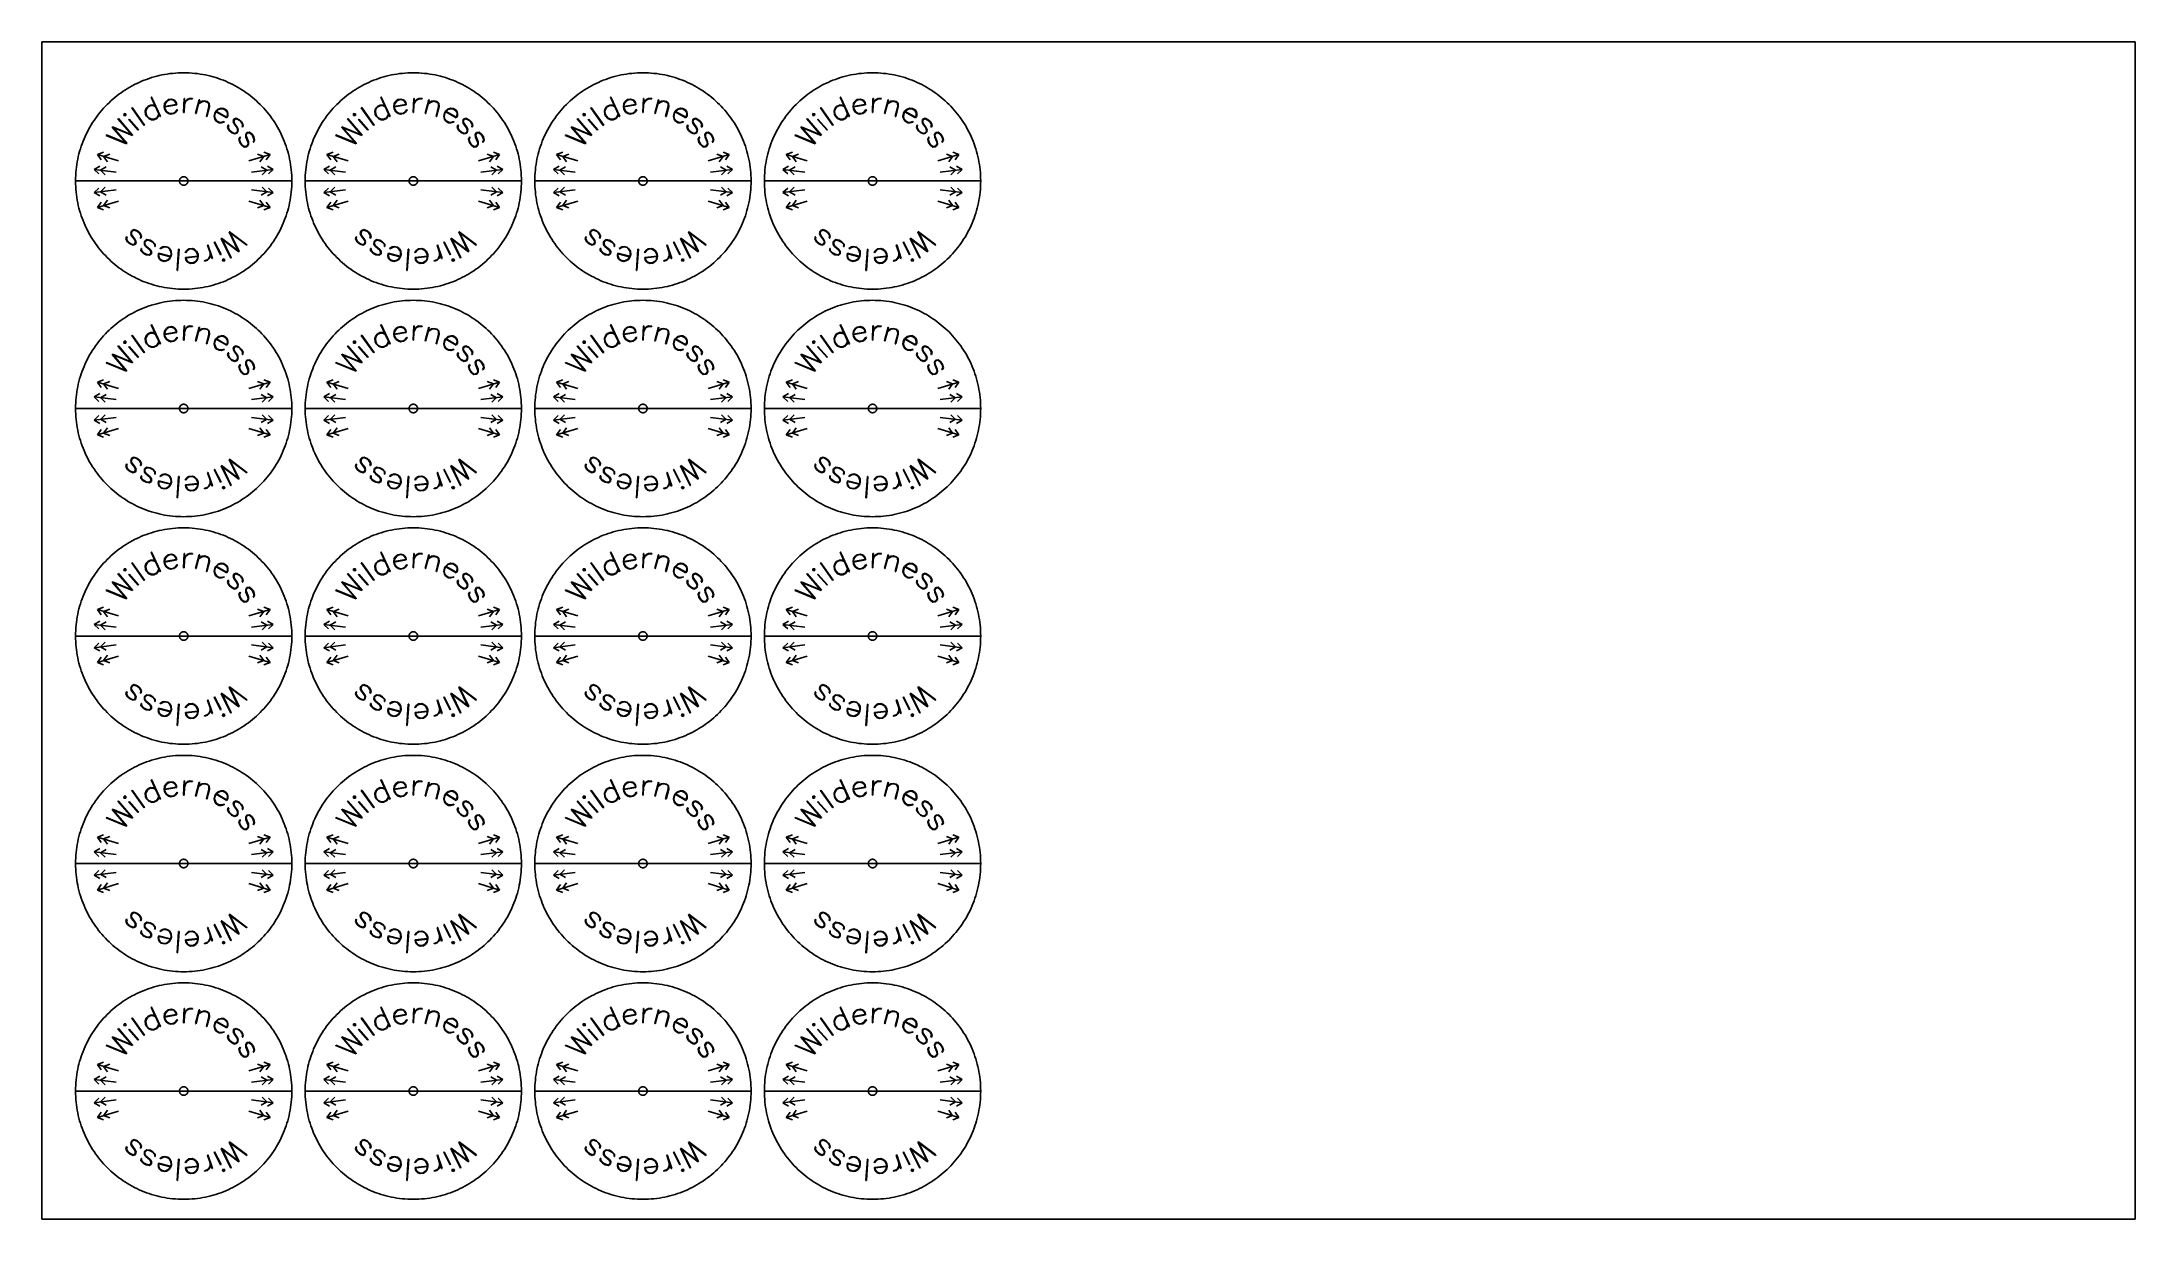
# Model space of a CAD drawing. Extents: x -395 to 418, y -217 to 240.
import ezdxf

# ---------------------------------------------------------------- set-up
doc = ezdxf.new("R2010")
doc.units = 0
doc.layers.add('DEFAULT', color=7, linetype='CONTINUOUS')

# ---------------------------------------------------------------- blocks, each defined once
blk = doc.blocks.new('BLOCK_13')
at = {"layer": 'DEFAULT', "color": 7}
blk.add_line((-395.21, 239.97), (-395.21, -217.03), dxfattribs=at)
blk = doc.blocks.new('BLOCK_12')
at = {"layer": 'DEFAULT', "color": 7}
blk.add_line((417.79, 239.97), (-395.21, 239.97), dxfattribs=at)
blk = doc.blocks.new('BLOCK_11')
at = {"layer": 'DEFAULT', "color": 7}
blk.add_line((417.79, -217.03), (417.79, 239.97), dxfattribs=at)
blk = doc.blocks.new('BLOCK_10')
at = {"layer": 'DEFAULT', "color": 7}
blk.add_line((-395.21, -217.03), (417.79, -217.03), dxfattribs=at)

msp = doc.modelspace()

# ---------------------------------------------------------------- linework, layer by layer
at = {"layer": 'DEFAULT', "color": 5}
for p, q in [((-345.48, 227.63), (-344.42, 227.75)), ((-344.42, 227.75), (-343.36, 227.85)), ((-343.36, 227.85), (-342.29, 227.92)), ((-342.29, 227.92), (-341.21, 227.96)), ((-341.21, 227.96), (-340.13, 227.97)), ((-340.13, 227.97), (-339.04, 227.96)), ((-339.04, 227.96), (-337.97, 227.92)), ((-337.97, 227.92), (-336.89, 227.85)), ((-336.89, 227.85), (-335.83, 227.75)), ((-335.83, 227.75), (-334.78, 227.63)), ((-256.3, 227.63), (-255.24, 227.75)), ((-255.24, 227.75), (-254.18, 227.85)), ((-254.18, 227.85), (-253.11, 227.92)), ((-253.11, 227.92), (-252.03, 227.96)), ((-252.03, 227.96), (-250.95, 227.97)), ((-250.95, 227.97), (-249.86, 227.96)), ((-249.86, 227.96), (-248.79, 227.92)), ((-248.79, 227.92), (-247.72, 227.85)), ((-247.72, 227.85), (-246.65, 227.75)), ((-246.65, 227.75), (-245.6, 227.63)), ((-167.12, 227.63), (-166.06, 227.75)), ((-166.06, 227.75), (-165, 227.85)), ((-165, 227.85), (-163.93, 227.92)), ((-163.93, 227.92), (-162.85, 227.96)), ((-162.85, 227.96), (-161.77, 227.97)), ((-161.77, 227.97), (-160.68, 227.96)), ((-160.68, 227.96), (-159.61, 227.92)), ((-159.61, 227.92), (-158.54, 227.85)), ((-158.54, 227.85), (-157.47, 227.75)), ((-157.47, 227.75), (-156.42, 227.63)), ((-77.94, 227.63), (-76.88, 227.75)), ((-76.88, 227.75), (-75.82, 227.85)), ((-75.82, 227.85), (-74.75, 227.92)), ((-74.75, 227.92), (-73.67, 227.96)), ((-73.67, 227.96), (-72.59, 227.97)), ((-72.59, 227.97), (-71.51, 227.96)), ((-71.51, 227.96), (-70.43, 227.92)), ((-70.43, 227.92), (-69.36, 227.85)), ((-69.36, 227.85), (-68.3, 227.75)), ((-68.3, 227.75), (-67.24, 227.63)), ((-366.06, 219.01), (-365.26, 219.63)), ((-365.26, 219.63), (-364.44, 220.22)), ((-364.44, 220.22), (-363.61, 220.8)), ((-363.61, 220.8), (-362.76, 221.35)), ((-362.76, 221.35), (-361.9, 221.89)), ((-361.9, 221.89), (-361.03, 222.41)), ((-361.03, 222.41), (-360.15, 222.9)), ((-360.15, 222.9), (-359.25, 223.38)), ((-359.25, 223.38), (-358.34, 223.83)), ((-358.34, 223.83), (-357.41, 224.26)), ((-357.41, 224.26), (-356.47, 224.67)), ((-356.47, 224.67), (-355.53, 225.06)), ((-355.53, 225.06), (-354.57, 225.42)), ((-354.57, 225.42), (-353.6, 225.76)), ((-353.6, 225.76), (-352.62, 226.08)), ((-352.62, 226.08), (-351.62, 226.38)), ((-351.62, 226.38), (-350.62, 226.65)), ((-350.62, 226.65), (-349.61, 226.9)), ((-349.61, 226.9), (-348.59, 227.12)), ((-348.59, 227.12), (-347.56, 227.31)), ((-347.56, 227.31), (-346.52, 227.49)), ((-346.52, 227.49), (-345.48, 227.63)), ((-334.78, 227.63), (-333.73, 227.49)), ((-333.73, 227.49), (-332.69, 227.31)), ((-332.69, 227.31), (-331.66, 227.12)), ((-331.66, 227.12), (-330.64, 226.9)), ((-330.64, 226.9), (-329.63, 226.65)), ((-329.63, 226.65), (-328.63, 226.38)), ((-328.63, 226.38), (-327.64, 226.08)), ((-327.64, 226.08), (-326.66, 225.76)), ((-326.66, 225.76), (-325.69, 225.42)), ((-325.69, 225.42), (-324.73, 225.06)), ((-324.73, 225.06), (-323.78, 224.67)), ((-323.78, 224.67), (-322.84, 224.26)), ((-322.84, 224.26), (-321.92, 223.83)), ((-321.92, 223.83), (-321.01, 223.38)), ((-321.01, 223.38), (-320.11, 222.9)), ((-320.11, 222.9), (-319.22, 222.41)), ((-319.22, 222.41), (-318.35, 221.89)), ((-318.35, 221.89), (-317.49, 221.35)), ((-317.49, 221.35), (-316.64, 220.8)), ((-316.64, 220.8), (-315.81, 220.22)), ((-315.81, 220.22), (-315, 219.63)), ((-315, 219.63), (-314.2, 219.01)), ((-276.88, 219.01), (-276.08, 219.63)), ((-276.08, 219.63), (-275.26, 220.22)), ((-275.26, 220.22), (-274.43, 220.8)), ((-274.43, 220.8), (-273.58, 221.35)), ((-273.58, 221.35), (-272.73, 221.89)), ((-272.73, 221.89), (-271.85, 222.41)), ((-271.85, 222.41), (-270.97, 222.9)), ((-270.97, 222.9), (-270.07, 223.38)), ((-270.07, 223.38), (-269.16, 223.83)), ((-269.16, 223.83), (-268.23, 224.26)), ((-268.23, 224.26), (-267.3, 224.67)), ((-267.3, 224.67), (-266.35, 225.06)), ((-266.35, 225.06), (-265.39, 225.42)), ((-265.39, 225.42), (-264.42, 225.76)), ((-264.42, 225.76), (-263.44, 226.08)), ((-263.44, 226.08), (-262.45, 226.38)), ((-262.45, 226.38), (-261.44, 226.65)), ((-261.44, 226.65), (-260.43, 226.9)), ((-260.43, 226.9), (-259.41, 227.12)), ((-259.41, 227.12), (-258.38, 227.31)), ((-258.38, 227.31), (-257.34, 227.49)), ((-257.34, 227.49), (-256.3, 227.63)), ((-245.6, 227.63), (-244.55, 227.49)), ((-244.55, 227.49), (-243.51, 227.31)), ((-243.51, 227.31), (-242.48, 227.12)), ((-242.48, 227.12), (-241.46, 226.9)), ((-241.46, 226.9), (-240.45, 226.65)), ((-240.45, 226.65), (-239.45, 226.38)), ((-239.45, 226.38), (-238.46, 226.08)), ((-238.46, 226.08), (-237.48, 225.76)), ((-237.48, 225.76), (-236.51, 225.42)), ((-236.51, 225.42), (-235.55, 225.06)), ((-235.55, 225.06), (-234.6, 224.67)), ((-234.6, 224.67), (-233.66, 224.26)), ((-233.66, 224.26), (-232.74, 223.83)), ((-232.74, 223.83), (-231.83, 223.38)), ((-231.83, 223.38), (-230.93, 222.9)), ((-230.93, 222.9), (-230.04, 222.41)), ((-230.04, 222.41), (-229.17, 221.89)), ((-229.17, 221.89), (-228.31, 221.35)), ((-228.31, 221.35), (-227.46, 220.8)), ((-227.46, 220.8), (-226.63, 220.22)), ((-226.63, 220.22), (-225.82, 219.63)), ((-225.82, 219.63), (-225.02, 219.01)), ((-187.7, 219.01), (-186.9, 219.63)), ((-186.9, 219.63), (-186.08, 220.22)), ((-186.08, 220.22), (-185.25, 220.8)), ((-185.25, 220.8), (-184.41, 221.35)), ((-184.41, 221.35), (-183.55, 221.89)), ((-183.55, 221.89), (-182.67, 222.41)), ((-182.67, 222.41), (-181.79, 222.9)), ((-181.79, 222.9), (-180.89, 223.38)), ((-180.89, 223.38), (-179.98, 223.83)), ((-179.98, 223.83), (-179.05, 224.26)), ((-179.05, 224.26), (-178.12, 224.67)), ((-178.12, 224.67), (-177.17, 225.06)), ((-177.17, 225.06), (-176.21, 225.42)), ((-176.21, 225.42), (-175.24, 225.76)), ((-175.24, 225.76), (-174.26, 226.08)), ((-174.26, 226.08), (-173.27, 226.38)), ((-173.27, 226.38), (-172.26, 226.65)), ((-172.26, 226.65), (-171.25, 226.9)), ((-171.25, 226.9), (-170.23, 227.12)), ((-170.23, 227.12), (-169.2, 227.31)), ((-169.2, 227.31), (-168.16, 227.49)), ((-168.16, 227.49), (-167.12, 227.63)), ((-156.42, 227.63), (-155.37, 227.49)), ((-155.37, 227.49), (-154.33, 227.31)), ((-154.33, 227.31), (-153.3, 227.12)), ((-153.3, 227.12), (-152.28, 226.9)), ((-152.28, 226.9), (-151.27, 226.65)), ((-151.27, 226.65), (-150.27, 226.38)), ((-150.27, 226.38), (-149.28, 226.08)), ((-149.28, 226.08), (-148.3, 225.76)), ((-148.3, 225.76), (-147.33, 225.42)), ((-147.33, 225.42), (-146.37, 225.06)), ((-146.37, 225.06), (-145.42, 224.67)), ((-145.42, 224.67), (-144.48, 224.26)), ((-144.48, 224.26), (-143.56, 223.83)), ((-143.56, 223.83), (-142.65, 223.38)), ((-142.65, 223.38), (-141.75, 222.9)), ((-141.75, 222.9), (-140.86, 222.41)), ((-140.86, 222.41), (-139.99, 221.89)), ((-139.99, 221.89), (-139.13, 221.35)), ((-139.13, 221.35), (-138.29, 220.8)), ((-138.29, 220.8), (-137.46, 220.22)), ((-137.46, 220.22), (-136.64, 219.63)), ((-136.64, 219.63), (-135.84, 219.01)), ((-98.52, 219.01), (-97.72, 219.63)), ((-97.72, 219.63), (-96.9, 220.22)), ((-96.9, 220.22), (-96.07, 220.8)), ((-96.07, 220.8), (-95.23, 221.35)), ((-95.23, 221.35), (-94.37, 221.89)), ((-94.37, 221.89), (-93.5, 222.41)), ((-93.5, 222.41), (-92.61, 222.9)), ((-92.61, 222.9), (-91.71, 223.38)), ((-91.71, 223.38), (-90.8, 223.83)), ((-90.8, 223.83), (-89.87, 224.26)), ((-89.87, 224.26), (-88.94, 224.67)), ((-88.94, 224.67), (-87.99, 225.06)), ((-87.99, 225.06), (-87.03, 225.42)), ((-87.03, 225.42), (-86.06, 225.76)), ((-86.06, 225.76), (-85.08, 226.08)), ((-85.08, 226.08), (-84.09, 226.38)), ((-84.09, 226.38), (-83.09, 226.65)), ((-83.09, 226.65), (-82.07, 226.9)), ((-82.07, 226.9), (-81.05, 227.12)), ((-81.05, 227.12), (-80.02, 227.31)), ((-80.02, 227.31), (-78.99, 227.49)), ((-78.99, 227.49), (-77.94, 227.63)), ((-67.24, 227.63), (-66.19, 227.49)), ((-66.19, 227.49), (-65.15, 227.31)), ((-65.15, 227.31), (-64.13, 227.12)), ((-64.13, 227.12), (-63.1, 226.9)), ((-63.1, 226.9), (-62.09, 226.65)), ((-62.09, 226.65), (-61.09, 226.38)), ((-61.09, 226.38), (-60.1, 226.08)), ((-60.1, 226.08), (-59.12, 225.76)), ((-59.12, 225.76), (-58.15, 225.42)), ((-58.15, 225.42), (-57.19, 225.06)), ((-57.19, 225.06), (-56.24, 224.67)), ((-56.24, 224.67), (-55.3, 224.26)), ((-55.3, 224.26), (-54.38, 223.83)), ((-54.38, 223.83), (-53.47, 223.38)), ((-53.47, 223.38), (-52.57, 222.9)), ((-52.57, 222.9), (-51.68, 222.41)), ((-51.68, 222.41), (-50.81, 221.89)), ((-50.81, 221.89), (-49.95, 221.35)), ((-49.95, 221.35), (-49.11, 220.8)), ((-49.11, 220.8), (-48.28, 220.22)), ((-48.28, 220.22), (-47.46, 219.63)), ((-47.46, 219.63), (-46.66, 219.01)), ((-373.78, 211.1), (-373.17, 211.9)), ((-373.17, 211.9), (-372.54, 212.69)), ((-372.54, 212.69), (-371.88, 213.46)), ((-371.88, 213.46), (-371.22, 214.21)), ((-371.22, 214.21), (-370.53, 214.95)), ((-370.53, 214.95), (-369.82, 215.67)), ((-369.82, 215.67), (-369.1, 216.37)), ((-369.1, 216.37), (-368.37, 217.06)), ((-368.37, 217.06), (-367.61, 217.73)), ((-367.61, 217.73), (-366.84, 218.38)), ((-366.84, 218.38), (-366.06, 219.01)), ((-314.2, 219.01), (-313.41, 218.38)), ((-313.41, 218.38), (-312.64, 217.73)), ((-312.64, 217.73), (-311.89, 217.06)), ((-311.89, 217.06), (-311.15, 216.37)), ((-311.15, 216.37), (-310.43, 215.67)), ((-310.43, 215.67), (-309.72, 214.95)), ((-309.72, 214.95), (-309.04, 214.21)), ((-309.04, 214.21), (-308.37, 213.46)), ((-308.37, 213.46), (-307.72, 212.69)), ((-307.72, 212.69), (-307.08, 211.9)), ((-307.08, 211.9), (-306.47, 211.1)), ((-284.6, 211.1), (-283.99, 211.9)), ((-283.99, 211.9), (-283.36, 212.69)), ((-283.36, 212.69), (-282.71, 213.46)), ((-282.71, 213.46), (-282.04, 214.21)), ((-282.04, 214.21), (-281.35, 214.95)), ((-281.35, 214.95), (-280.65, 215.67)), ((-280.65, 215.67), (-279.92, 216.37)), ((-279.92, 216.37), (-279.19, 217.06)), ((-279.19, 217.06), (-278.43, 217.73)), ((-278.43, 217.73), (-277.66, 218.38)), ((-277.66, 218.38), (-276.88, 219.01)), ((-225.02, 219.01), (-224.23, 218.38)), ((-224.23, 218.38), (-223.46, 217.73)), ((-223.46, 217.73), (-222.71, 217.06)), ((-222.71, 217.06), (-221.97, 216.37)), ((-221.97, 216.37), (-221.25, 215.67)), ((-221.25, 215.67), (-220.54, 214.95)), ((-220.54, 214.95), (-219.86, 214.21)), ((-219.86, 214.21), (-219.19, 213.46)), ((-219.19, 213.46), (-218.54, 212.69)), ((-218.54, 212.69), (-217.91, 211.9)), ((-217.91, 211.9), (-217.29, 211.1)), ((-195.42, 211.1), (-194.81, 211.9)), ((-194.81, 211.9), (-194.18, 212.69)), ((-194.18, 212.69), (-193.53, 213.46)), ((-193.53, 213.46), (-192.86, 214.21)), ((-192.86, 214.21), (-192.17, 214.95)), ((-192.17, 214.95), (-191.47, 215.67)), ((-191.47, 215.67), (-190.75, 216.37)), ((-190.75, 216.37), (-190.01, 217.06)), ((-190.01, 217.06), (-189.25, 217.73)), ((-189.25, 217.73), (-188.48, 218.38)), ((-188.48, 218.38), (-187.7, 219.01)), ((-135.84, 219.01), (-135.05, 218.38)), ((-135.05, 218.38), (-134.28, 217.73)), ((-134.28, 217.73), (-133.53, 217.06)), ((-133.53, 217.06), (-132.79, 216.37)), ((-132.79, 216.37), (-132.07, 215.67)), ((-132.07, 215.67), (-131.37, 214.95)), ((-131.37, 214.95), (-130.68, 214.21)), ((-130.68, 214.21), (-130.01, 213.46)), ((-130.01, 213.46), (-129.36, 212.69)), ((-129.36, 212.69), (-128.73, 211.9)), ((-128.73, 211.9), (-128.11, 211.1)), ((-106.25, 211.1), (-105.63, 211.9)), ((-105.63, 211.9), (-105, 212.69)), ((-105, 212.69), (-104.35, 213.46)), ((-104.35, 213.46), (-103.68, 214.21)), ((-103.68, 214.21), (-102.99, 214.95)), ((-102.99, 214.95), (-102.29, 215.67)), ((-102.29, 215.67), (-101.57, 216.37)), ((-101.57, 216.37), (-100.83, 217.06)), ((-100.83, 217.06), (-100.08, 217.73)), ((-100.08, 217.73), (-99.31, 218.38)), ((-99.31, 218.38), (-98.52, 219.01)), ((-46.66, 219.01), (-45.87, 218.38)), ((-45.87, 218.38), (-45.1, 217.73)), ((-45.1, 217.73), (-44.35, 217.06)), ((-44.35, 217.06), (-43.61, 216.37)), ((-43.61, 216.37), (-42.89, 215.67)), ((-42.89, 215.67), (-42.19, 214.95)), ((-42.19, 214.95), (-41.5, 214.21)), ((-41.5, 214.21), (-40.83, 213.46)), ((-40.83, 213.46), (-40.18, 212.69)), ((-40.18, 212.69), (-39.55, 211.9)), ((-39.55, 211.9), (-38.93, 211.1)), ((-378.83, 202.32), (-378.42, 203.26)), ((-378.42, 203.26), (-377.98, 204.18)), ((-377.98, 204.18), (-377.53, 205.09)), ((-377.53, 205.09), (-377.06, 205.99)), ((-377.06, 205.99), (-376.56, 206.88)), ((-376.56, 206.88), (-376.05, 207.75)), ((-376.05, 207.75), (-375.51, 208.61)), ((-375.51, 208.61), (-374.95, 209.45)), ((-374.95, 209.45), (-374.38, 210.28)), ((-374.38, 210.28), (-373.78, 211.1)), ((-306.47, 211.1), (-305.88, 210.28)), ((-305.88, 210.28), (-305.3, 209.45)), ((-305.3, 209.45), (-304.74, 208.61)), ((-304.74, 208.61), (-304.21, 207.75)), ((-304.21, 207.75), (-303.69, 206.88)), ((-303.69, 206.88), (-303.2, 205.99)), ((-303.2, 205.99), (-302.72, 205.09)), ((-302.72, 205.09), (-302.27, 204.18)), ((-302.27, 204.18), (-301.84, 203.26)), ((-301.84, 203.26), (-301.43, 202.32)), ((-289.65, 202.32), (-289.24, 203.26)), ((-289.24, 203.26), (-288.81, 204.18)), ((-288.81, 204.18), (-288.35, 205.09)), ((-288.35, 205.09), (-287.88, 205.99)), ((-287.88, 205.99), (-287.38, 206.88)), ((-287.38, 206.88), (-286.87, 207.75)), ((-286.87, 207.75), (-286.33, 208.61)), ((-286.33, 208.61), (-285.77, 209.45)), ((-285.77, 209.45), (-285.2, 210.28)), ((-285.2, 210.28), (-284.6, 211.1)), ((-217.29, 211.1), (-216.7, 210.28)), ((-216.7, 210.28), (-216.12, 209.45)), ((-216.12, 209.45), (-215.56, 208.61)), ((-215.56, 208.61), (-215.03, 207.75)), ((-215.03, 207.75), (-214.51, 206.88)), ((-214.51, 206.88), (-214.02, 205.99)), ((-214.02, 205.99), (-213.54, 205.09)), ((-213.54, 205.09), (-213.09, 204.18)), ((-213.09, 204.18), (-212.66, 203.26)), ((-212.66, 203.26), (-212.25, 202.32)), ((-200.47, 202.32), (-200.06, 203.26)), ((-200.06, 203.26), (-199.63, 204.18)), ((-199.63, 204.18), (-199.17, 205.09)), ((-199.17, 205.09), (-198.7, 205.99)), ((-198.7, 205.99), (-198.2, 206.88)), ((-198.2, 206.88), (-197.69, 207.75)), ((-197.69, 207.75), (-197.15, 208.61)), ((-197.15, 208.61), (-196.6, 209.45)), ((-196.6, 209.45), (-196.02, 210.28)), ((-196.02, 210.28), (-195.42, 211.1)), ((-128.11, 211.1), (-127.52, 210.28)), ((-127.52, 210.28), (-126.94, 209.45)), ((-126.94, 209.45), (-126.39, 208.61)), ((-126.39, 208.61), (-125.85, 207.75)), ((-125.85, 207.75), (-125.33, 206.88)), ((-125.33, 206.88), (-124.84, 205.99)), ((-124.84, 205.99), (-124.36, 205.09)), ((-124.36, 205.09), (-123.91, 204.18)), ((-123.91, 204.18), (-123.48, 203.26)), ((-123.48, 203.26), (-123.07, 202.32)), ((-111.29, 202.32), (-110.88, 203.26)), ((-110.88, 203.26), (-110.45, 204.18)), ((-110.45, 204.18), (-109.99, 205.09)), ((-109.99, 205.09), (-109.52, 205.99)), ((-109.52, 205.99), (-109.02, 206.88)), ((-109.02, 206.88), (-108.51, 207.75)), ((-108.51, 207.75), (-107.97, 208.61)), ((-107.97, 208.61), (-107.42, 209.45)), ((-107.42, 209.45), (-106.84, 210.28)), ((-106.84, 210.28), (-106.25, 211.1)), ((-38.93, 211.1), (-38.34, 210.28)), ((-38.34, 210.28), (-37.76, 209.45)), ((-37.76, 209.45), (-37.21, 208.61)), ((-37.21, 208.61), (-36.67, 207.75)), ((-36.67, 207.75), (-36.15, 206.88)), ((-36.15, 206.88), (-35.66, 205.99)), ((-35.66, 205.99), (-35.18, 205.09)), ((-35.18, 205.09), (-34.73, 204.18)), ((-34.73, 204.18), (-34.3, 203.26)), ((-34.3, 203.26), (-33.89, 202.32)), ((-381.27, 194.44), (-381.05, 195.46)), ((-381.05, 195.46), (-380.8, 196.47)), ((-380.8, 196.47), (-380.53, 197.47)), ((-380.53, 197.47), (-380.24, 198.46)), ((-380.24, 198.46), (-379.92, 199.44)), ((-379.92, 199.44), (-379.58, 200.41)), ((-379.58, 200.41), (-379.21, 201.37)), ((-379.21, 201.37), (-378.83, 202.32)), ((-301.43, 202.32), (-301.04, 201.37)), ((-301.04, 201.37), (-300.67, 200.41)), ((-300.67, 200.41), (-300.33, 199.44)), ((-300.33, 199.44), (-300.01, 198.46)), ((-300.01, 198.46), (-299.72, 197.47)), ((-299.72, 197.47), (-299.45, 196.47)), ((-299.45, 196.47), (-299.2, 195.46)), ((-299.2, 195.46), (-298.98, 194.44)), ((-292.09, 194.44), (-291.87, 195.46)), ((-291.87, 195.46), (-291.63, 196.47)), ((-291.63, 196.47), (-291.35, 197.47)), ((-291.35, 197.47), (-291.06, 198.46)), ((-291.06, 198.46), (-290.74, 199.44)), ((-290.74, 199.44), (-290.4, 200.41)), ((-290.4, 200.41), (-290.03, 201.37)), ((-290.03, 201.37), (-289.65, 202.32)), ((-212.25, 202.32), (-211.86, 201.37)), ((-211.86, 201.37), (-211.5, 200.41)), ((-211.5, 200.41), (-211.15, 199.44)), ((-211.15, 199.44), (-210.84, 198.46)), ((-210.84, 198.46), (-210.54, 197.47)), ((-210.54, 197.47), (-210.27, 196.47)), ((-210.27, 196.47), (-210.02, 195.46)), ((-210.02, 195.46), (-209.8, 194.44)), ((-202.92, 194.44), (-202.69, 195.46)), ((-202.69, 195.46), (-202.45, 196.47)), ((-202.45, 196.47), (-202.18, 197.47)), ((-202.18, 197.47), (-201.88, 198.46)), ((-201.88, 198.46), (-201.56, 199.44)), ((-201.56, 199.44), (-201.22, 200.41)), ((-201.22, 200.41), (-200.86, 201.37)), ((-200.86, 201.37), (-200.47, 202.32)), ((-123.07, 202.32), (-122.68, 201.37)), ((-122.68, 201.37), (-122.32, 200.41)), ((-122.32, 200.41), (-121.98, 199.44)), ((-121.98, 199.44), (-121.66, 198.46)), ((-121.66, 198.46), (-121.36, 197.47)), ((-121.36, 197.47), (-121.09, 196.47)), ((-121.09, 196.47), (-120.84, 195.46)), ((-120.84, 195.46), (-120.62, 194.44)), ((-113.74, 194.44), (-113.51, 195.46)), ((-113.51, 195.46), (-113.27, 196.47)), ((-113.27, 196.47), (-113, 197.47)), ((-113, 197.47), (-112.7, 198.46)), ((-112.7, 198.46), (-112.38, 199.44)), ((-112.38, 199.44), (-112.04, 200.41)), ((-112.04, 200.41), (-111.68, 201.37)), ((-111.68, 201.37), (-111.29, 202.32)), ((-33.89, 202.32), (-33.5, 201.37)), ((-33.5, 201.37), (-33.14, 200.41)), ((-33.14, 200.41), (-32.8, 199.44)), ((-32.8, 199.44), (-32.48, 198.46)), ((-32.48, 198.46), (-32.18, 197.47)), ((-32.18, 197.47), (-31.91, 196.47)), ((-31.91, 196.47), (-31.67, 195.46)), ((-31.67, 195.46), (-31.44, 194.44)), ((-382.13, 185.97), (-382.11, 187.05)), ((-382.11, 187.05), (-382.07, 188.13)), ((-382.07, 188.13), (-382, 189.2)), ((-382, 189.2), (-381.91, 190.26)), ((-381.91, 190.26), (-381.79, 191.32)), ((-381.79, 191.32), (-381.64, 192.37)), ((-381.64, 192.37), (-381.47, 193.41)), ((-381.47, 193.41), (-381.27, 194.44)), ((-341.42, 186.99), (-341.4, 187.02)), ((-341.4, 187.02), (-341.37, 187.05)), ((-341.37, 187.05), (-341.35, 187.08)), ((-341.35, 187.08), (-341.32, 187.11)), ((-341.32, 187.11), (-341.29, 187.14)), ((-341.29, 187.14), (-341.26, 187.17)), ((-341.26, 187.17), (-341.24, 187.19)), ((-341.24, 187.19), (-341.21, 187.22)), ((-341.21, 187.22), (-341.18, 187.24)), ((-341.18, 187.24), (-341.15, 187.27)), ((-341.15, 187.27), (-341.11, 187.29)), ((-341.11, 187.29), (-341.08, 187.32)), ((-341.08, 187.32), (-341.05, 187.34)), ((-341.05, 187.34), (-341.02, 187.36)), ((-341.02, 187.36), (-340.98, 187.38)), ((-340.98, 187.38), (-340.95, 187.4)), ((-340.95, 187.4), (-340.91, 187.42)), ((-340.91, 187.42), (-340.88, 187.44)), ((-340.88, 187.44), (-340.84, 187.46)), ((-340.84, 187.46), (-340.81, 187.47)), ((-340.81, 187.47), (-340.77, 187.49)), ((-340.77, 187.49), (-340.73, 187.51)), ((-340.73, 187.51), (-340.69, 187.52)), ((-340.69, 187.52), (-340.66, 187.53)), ((-340.66, 187.53), (-340.62, 187.55)), ((-340.62, 187.55), (-340.58, 187.56)), ((-340.58, 187.56), (-340.54, 187.57)), ((-340.54, 187.57), (-340.5, 187.58)), ((-340.5, 187.58), (-340.46, 187.59)), ((-340.46, 187.59), (-340.42, 187.59)), ((-340.42, 187.59), (-340.38, 187.6)), ((-340.38, 187.6), (-340.34, 187.61)), ((-340.34, 187.61), (-340.3, 187.61)), ((-340.3, 187.61), (-340.25, 187.62)), ((-340.25, 187.62), (-340.21, 187.62)), ((-340.21, 187.62), (-340.17, 187.62)), ((-340.17, 187.62), (-340.13, 187.62)), ((-340.13, 187.62), (-340.08, 187.62)), ((-340.08, 187.62), (-340.04, 187.62)), ((-340.04, 187.62), (-340, 187.62)), ((-340, 187.62), (-339.96, 187.61)), ((-339.96, 187.61), (-339.92, 187.61)), ((-339.92, 187.61), (-339.88, 187.6)), ((-339.88, 187.6), (-339.83, 187.59)), ((-339.83, 187.59), (-339.79, 187.59)), ((-339.79, 187.59), (-339.75, 187.58)), ((-339.75, 187.58), (-339.71, 187.57)), ((-339.71, 187.57), (-339.67, 187.56)), ((-339.67, 187.56), (-339.64, 187.55)), ((-339.64, 187.55), (-339.6, 187.53)), ((-339.6, 187.53), (-339.56, 187.52)), ((-339.56, 187.52), (-339.52, 187.51)), ((-339.52, 187.51), (-339.48, 187.49)), ((-339.48, 187.49), (-339.45, 187.47)), ((-339.45, 187.47), (-339.41, 187.46)), ((-339.41, 187.46), (-339.38, 187.44)), ((-339.38, 187.44), (-339.34, 187.42)), ((-339.34, 187.42), (-339.31, 187.4)), ((-339.31, 187.4), (-339.27, 187.38)), ((-339.27, 187.38), (-339.24, 187.36)), ((-339.24, 187.36), (-339.2, 187.34)), ((-339.2, 187.34), (-339.17, 187.32)), ((-339.17, 187.32), (-339.14, 187.29)), ((-339.14, 187.29), (-339.11, 187.27)), ((-339.11, 187.27), (-339.08, 187.24)), ((-339.08, 187.24), (-339.05, 187.22)), ((-339.05, 187.22), (-339.02, 187.19)), ((-339.02, 187.19), (-338.99, 187.17)), ((-338.99, 187.17), (-338.96, 187.14)), ((-338.96, 187.14), (-338.93, 187.11)), ((-338.93, 187.11), (-338.9, 187.08)), ((-338.9, 187.08), (-338.88, 187.05)), ((-338.88, 187.05), (-338.85, 187.02)), ((-338.85, 187.02), (-338.83, 186.99)), ((-298.98, 194.44), (-298.78, 193.41)), ((-298.78, 193.41), (-298.61, 192.37)), ((-298.61, 192.37), (-298.46, 191.32)), ((-298.46, 191.32), (-298.34, 190.26)), ((-298.34, 190.26), (-298.25, 189.2)), ((-298.25, 189.2), (-298.18, 188.13)), ((-298.18, 188.13), (-298.14, 187.05)), ((-298.14, 187.05), (-298.13, 185.97)), ((-292.95, 185.97), (-292.93, 187.05)), ((-292.93, 187.05), (-292.89, 188.13)), ((-292.89, 188.13), (-292.82, 189.2)), ((-292.82, 189.2), (-292.73, 190.26)), ((-292.73, 190.26), (-292.61, 191.32)), ((-292.61, 191.32), (-292.46, 192.37)), ((-292.46, 192.37), (-292.29, 193.41)), ((-292.29, 193.41), (-292.09, 194.44)), ((-252.25, 186.99), (-252.22, 187.02)), ((-252.22, 187.02), (-252.2, 187.05)), ((-252.2, 187.05), (-252.17, 187.08)), ((-252.17, 187.08), (-252.14, 187.11)), ((-252.14, 187.11), (-252.11, 187.14)), ((-252.11, 187.14), (-252.09, 187.17)), ((-252.09, 187.17), (-252.06, 187.19)), ((-252.06, 187.19), (-252.03, 187.22)), ((-252.03, 187.22), (-252, 187.24)), ((-252, 187.24), (-251.97, 187.27)), ((-251.97, 187.27), (-251.93, 187.29)), ((-251.93, 187.29), (-251.9, 187.32)), ((-251.9, 187.32), (-251.87, 187.34)), ((-251.87, 187.34), (-251.84, 187.36)), ((-251.84, 187.36), (-251.8, 187.38)), ((-251.8, 187.38), (-251.77, 187.4)), ((-251.77, 187.4), (-251.73, 187.42)), ((-251.73, 187.42), (-251.7, 187.44)), ((-251.7, 187.44), (-251.66, 187.46)), ((-251.66, 187.46), (-251.63, 187.47)), ((-251.63, 187.47), (-251.59, 187.49)), ((-251.59, 187.49), (-251.55, 187.51)), ((-251.55, 187.51), (-251.51, 187.52)), ((-251.51, 187.52), (-251.48, 187.53)), ((-251.48, 187.53), (-251.44, 187.55)), ((-251.44, 187.55), (-251.4, 187.56)), ((-251.4, 187.56), (-251.36, 187.57)), ((-251.36, 187.57), (-251.32, 187.58)), ((-251.32, 187.58), (-251.28, 187.59)), ((-251.28, 187.59), (-251.24, 187.59)), ((-251.24, 187.59), (-251.2, 187.6)), ((-251.2, 187.6), (-251.16, 187.61)), ((-251.16, 187.61), (-251.12, 187.61)), ((-251.12, 187.61), (-251.07, 187.62)), ((-251.07, 187.62), (-251.03, 187.62)), ((-251.03, 187.62), (-250.99, 187.62)), ((-250.99, 187.62), (-250.95, 187.62)), ((-250.95, 187.62), (-250.9, 187.62)), ((-250.9, 187.62), (-250.86, 187.62)), ((-250.86, 187.62), (-250.82, 187.62)), ((-250.82, 187.62), (-250.78, 187.61)), ((-250.78, 187.61), (-250.74, 187.61)), ((-250.74, 187.61), (-250.7, 187.6)), ((-250.7, 187.6), (-250.66, 187.59)), ((-250.66, 187.59), (-250.61, 187.59)), ((-250.61, 187.59), (-250.57, 187.58)), ((-250.57, 187.58), (-250.54, 187.57)), ((-250.54, 187.57), (-250.5, 187.56)), ((-250.5, 187.56), (-250.46, 187.55)), ((-250.46, 187.55), (-250.42, 187.53)), ((-250.42, 187.53), (-250.38, 187.52)), ((-250.38, 187.52), (-250.34, 187.51)), ((-250.34, 187.51), (-250.31, 187.49)), ((-250.31, 187.49), (-250.27, 187.47)), ((-250.27, 187.47), (-250.23, 187.46)), ((-250.23, 187.46), (-250.2, 187.44)), ((-250.2, 187.44), (-250.16, 187.42)), ((-250.16, 187.42), (-250.13, 187.4)), ((-250.13, 187.4), (-250.09, 187.38)), ((-250.09, 187.38), (-250.06, 187.36)), ((-250.06, 187.36), (-250.02, 187.34)), ((-250.02, 187.34), (-249.99, 187.32)), ((-249.99, 187.32), (-249.96, 187.29)), ((-249.96, 187.29), (-249.93, 187.27)), ((-249.93, 187.27), (-249.9, 187.24)), ((-249.9, 187.24), (-249.87, 187.22)), ((-249.87, 187.22), (-249.84, 187.19)), ((-249.84, 187.19), (-249.81, 187.17)), ((-249.81, 187.17), (-249.78, 187.14)), ((-249.78, 187.14), (-249.75, 187.11)), ((-249.75, 187.11), (-249.73, 187.08)), ((-249.73, 187.08), (-249.7, 187.05)), ((-249.7, 187.05), (-249.67, 187.02)), ((-249.67, 187.02), (-249.65, 186.99)), ((-209.8, 194.44), (-209.6, 193.41)), ((-209.6, 193.41), (-209.43, 192.37)), ((-209.43, 192.37), (-209.28, 191.32)), ((-209.28, 191.32), (-209.16, 190.26)), ((-209.16, 190.26), (-209.07, 189.2)), ((-209.07, 189.2), (-209, 188.13)), ((-209, 188.13), (-208.96, 187.05)), ((-208.96, 187.05), (-208.95, 185.97)), ((-203.77, 185.97), (-203.75, 187.05)), ((-203.75, 187.05), (-203.71, 188.13)), ((-203.71, 188.13), (-203.65, 189.2)), ((-203.65, 189.2), (-203.55, 190.26)), ((-203.55, 190.26), (-203.43, 191.32)), ((-203.43, 191.32), (-203.28, 192.37)), ((-203.28, 192.37), (-203.11, 193.41)), ((-203.11, 193.41), (-202.92, 194.44)), ((-163.07, 186.99), (-163.04, 187.02)), ((-163.04, 187.02), (-163.02, 187.05)), ((-163.02, 187.05), (-162.99, 187.08)), ((-162.99, 187.08), (-162.96, 187.11)), ((-162.96, 187.11), (-162.94, 187.14)), ((-162.94, 187.14), (-162.91, 187.17)), ((-162.91, 187.17), (-162.88, 187.19)), ((-162.88, 187.19), (-162.85, 187.22)), ((-162.85, 187.22), (-162.82, 187.24)), ((-162.82, 187.24), (-162.79, 187.27)), ((-162.79, 187.27), (-162.76, 187.29)), ((-162.76, 187.29), (-162.72, 187.32)), ((-162.72, 187.32), (-162.69, 187.34)), ((-162.69, 187.34), (-162.66, 187.36)), ((-162.66, 187.36), (-162.62, 187.38)), ((-162.62, 187.38), (-162.59, 187.4)), ((-162.59, 187.4), (-162.55, 187.42)), ((-162.55, 187.42), (-162.52, 187.44)), ((-162.52, 187.44), (-162.48, 187.46)), ((-162.48, 187.46), (-162.45, 187.47)), ((-162.45, 187.47), (-162.41, 187.49)), ((-162.41, 187.49), (-162.37, 187.51)), ((-162.37, 187.51), (-162.34, 187.52)), ((-162.34, 187.52), (-162.3, 187.53)), ((-162.3, 187.53), (-162.26, 187.55)), ((-162.26, 187.55), (-162.22, 187.56)), ((-162.22, 187.56), (-162.18, 187.57)), ((-162.18, 187.57), (-162.14, 187.58)), ((-162.14, 187.58), (-162.1, 187.59)), ((-162.1, 187.59), (-162.06, 187.59)), ((-162.06, 187.59), (-162.02, 187.6)), ((-162.02, 187.6), (-161.98, 187.61)), ((-161.98, 187.61), (-161.94, 187.61)), ((-161.94, 187.61), (-161.9, 187.62)), ((-161.9, 187.62), (-161.85, 187.62)), ((-161.85, 187.62), (-161.81, 187.62)), ((-161.81, 187.62), (-161.77, 187.62)), ((-161.77, 187.62), (-161.73, 187.62)), ((-161.73, 187.62), (-161.68, 187.62)), ((-161.68, 187.62), (-161.64, 187.62)), ((-161.64, 187.62), (-161.6, 187.61)), ((-161.6, 187.61), (-161.56, 187.61)), ((-161.56, 187.61), (-161.52, 187.6)), ((-161.52, 187.6), (-161.48, 187.59)), ((-161.48, 187.59), (-161.44, 187.59)), ((-161.44, 187.59), (-161.4, 187.58)), ((-161.4, 187.58), (-161.36, 187.57)), ((-161.36, 187.57), (-161.32, 187.56)), ((-161.32, 187.56), (-161.28, 187.55)), ((-161.28, 187.55), (-161.24, 187.53)), ((-161.24, 187.53), (-161.2, 187.52)), ((-161.2, 187.52), (-161.16, 187.51)), ((-161.16, 187.51), (-161.13, 187.49)), ((-161.13, 187.49), (-161.09, 187.47)), ((-161.09, 187.47), (-161.05, 187.46)), ((-161.05, 187.46), (-161.02, 187.44)), ((-161.02, 187.44), (-160.98, 187.42)), ((-160.98, 187.42), (-160.95, 187.4)), ((-160.95, 187.4), (-160.91, 187.38)), ((-160.91, 187.38), (-160.88, 187.36)), ((-160.88, 187.36), (-160.85, 187.34)), ((-160.85, 187.34), (-160.81, 187.32)), ((-160.81, 187.32), (-160.78, 187.29)), ((-160.78, 187.29), (-160.75, 187.27)), ((-160.75, 187.27), (-160.72, 187.24)), ((-160.72, 187.24), (-160.69, 187.22)), ((-160.69, 187.22), (-160.66, 187.19)), ((-160.66, 187.19), (-160.63, 187.17)), ((-160.63, 187.17), (-160.6, 187.14)), ((-160.6, 187.14), (-160.57, 187.11)), ((-160.57, 187.11), (-160.55, 187.08)), ((-160.55, 187.08), (-160.52, 187.05)), ((-160.52, 187.05), (-160.5, 187.02)), ((-160.5, 187.02), (-160.47, 186.99)), ((-120.62, 194.44), (-120.42, 193.41)), ((-120.42, 193.41), (-120.25, 192.37)), ((-120.25, 192.37), (-120.11, 191.32)), ((-120.11, 191.32), (-119.99, 190.26)), ((-119.99, 190.26), (-119.89, 189.2)), ((-119.89, 189.2), (-119.82, 188.13)), ((-119.82, 188.13), (-119.78, 187.05)), ((-119.78, 187.05), (-119.77, 185.97)), ((-114.59, 185.97), (-114.58, 187.05)), ((-114.58, 187.05), (-114.53, 188.13)), ((-114.53, 188.13), (-114.47, 189.2)), ((-114.47, 189.2), (-114.37, 190.26)), ((-114.37, 190.26), (-114.25, 191.32)), ((-114.25, 191.32), (-114.11, 192.37)), ((-114.11, 192.37), (-113.93, 193.41)), ((-113.93, 193.41), (-113.74, 194.44)), ((-73.89, 186.99), (-73.86, 187.02)), ((-73.86, 187.02), (-73.84, 187.05)), ((-73.84, 187.05), (-73.81, 187.08)), ((-73.81, 187.08), (-73.78, 187.11)), ((-73.78, 187.11), (-73.76, 187.14)), ((-73.76, 187.14), (-73.73, 187.17)), ((-73.73, 187.17), (-73.7, 187.19)), ((-73.7, 187.19), (-73.67, 187.22)), ((-73.67, 187.22), (-73.64, 187.24)), ((-73.64, 187.24), (-73.61, 187.27)), ((-73.61, 187.27), (-73.58, 187.29)), ((-73.58, 187.29), (-73.54, 187.32)), ((-73.54, 187.32), (-73.51, 187.34)), ((-73.51, 187.34), (-73.48, 187.36)), ((-73.48, 187.36), (-73.45, 187.38)), ((-73.45, 187.38), (-73.41, 187.4)), ((-73.41, 187.4), (-73.38, 187.42)), ((-73.38, 187.42), (-73.34, 187.44)), ((-73.34, 187.44), (-73.3, 187.46)), ((-73.3, 187.46), (-73.27, 187.47)), ((-73.27, 187.47), (-73.23, 187.49)), ((-73.23, 187.49), (-73.19, 187.51)), ((-73.19, 187.51), (-73.16, 187.52)), ((-73.16, 187.52), (-73.12, 187.53)), ((-73.12, 187.53), (-73.08, 187.55)), ((-73.08, 187.55), (-73.04, 187.56)), ((-73.04, 187.56), (-73, 187.57)), ((-73, 187.57), (-72.96, 187.58)), ((-72.96, 187.58), (-72.92, 187.59)), ((-72.92, 187.59), (-72.88, 187.59)), ((-72.88, 187.59), (-72.84, 187.6)), ((-72.84, 187.6), (-72.8, 187.61)), ((-72.8, 187.61), (-72.76, 187.61)), ((-72.76, 187.61), (-72.72, 187.62)), ((-72.72, 187.62), (-72.67, 187.62)), ((-72.67, 187.62), (-72.63, 187.62)), ((-72.63, 187.62), (-72.59, 187.62)), ((-72.59, 187.62), (-72.55, 187.62)), ((-72.55, 187.62), (-72.5, 187.62)), ((-72.5, 187.62), (-72.46, 187.62)), ((-72.46, 187.62), (-72.42, 187.61)), ((-72.42, 187.61), (-72.38, 187.61)), ((-72.38, 187.61), (-72.34, 187.6)), ((-72.34, 187.6), (-72.3, 187.59)), ((-72.3, 187.59), (-72.26, 187.59)), ((-72.26, 187.59), (-72.22, 187.58)), ((-72.22, 187.58), (-72.18, 187.57)), ((-72.18, 187.57), (-72.14, 187.56)), ((-72.14, 187.56), (-72.1, 187.55)), ((-72.1, 187.55), (-72.06, 187.53)), ((-72.06, 187.53), (-72.02, 187.52)), ((-72.02, 187.52), (-71.98, 187.51)), ((-71.98, 187.51), (-71.95, 187.49)), ((-71.95, 187.49), (-71.91, 187.47)), ((-71.91, 187.47), (-71.87, 187.46)), ((-71.87, 187.46), (-71.84, 187.44)), ((-71.84, 187.44), (-71.8, 187.42)), ((-71.8, 187.42), (-71.77, 187.4)), ((-71.77, 187.4), (-71.73, 187.38)), ((-71.73, 187.38), (-71.7, 187.36)), ((-71.7, 187.36), (-71.67, 187.34)), ((-71.67, 187.34), (-71.63, 187.32)), ((-71.63, 187.32), (-71.6, 187.29)), ((-71.6, 187.29), (-71.57, 187.27)), ((-71.57, 187.27), (-71.54, 187.24)), ((-71.54, 187.24), (-71.51, 187.22)), ((-71.51, 187.22), (-71.48, 187.19)), ((-71.48, 187.19), (-71.45, 187.17)), ((-71.45, 187.17), (-71.42, 187.14)), ((-71.42, 187.14), (-71.4, 187.11)), ((-71.4, 187.11), (-71.37, 187.08)), ((-71.37, 187.08), (-71.34, 187.05)), ((-71.34, 187.05), (-71.32, 187.02)), ((-71.32, 187.02), (-71.29, 186.99)), ((-31.44, 194.44), (-31.25, 193.41)), ((-31.25, 193.41), (-31.07, 192.37)), ((-31.07, 192.37), (-30.93, 191.32)), ((-30.93, 191.32), (-30.81, 190.26)), ((-30.81, 190.26), (-30.71, 189.2)), ((-30.71, 189.2), (-30.64, 188.13)), ((-30.64, 188.13), (-30.6, 187.05)), ((-30.6, 187.05), (-30.59, 185.97)), ((-382.11, 184.89), (-382.13, 185.97)), ((-382.13, 185.97), (-298.13, 185.97)), ((-382.07, 183.81), (-382.11, 184.89)), ((-382, 182.74), (-382.07, 183.81)), ((-381.91, 181.68), (-382, 182.74)), ((-381.79, 180.62), (-381.91, 181.68)), ((-381.64, 179.57), (-381.79, 180.62)), ((-381.47, 178.54), (-381.64, 179.57)), ((-341.78, 186.01), (-341.77, 186.06)), ((-341.78, 185.97), (-341.78, 186.01)), ((-341.78, 185.93), (-341.78, 185.97)), ((-341.77, 185.89), (-341.78, 185.93)), ((-341.77, 186.14), (-341.76, 186.18)), ((-341.77, 186.1), (-341.77, 186.14)), ((-341.77, 186.06), (-341.77, 186.1)), ((-341.77, 185.84), (-341.77, 185.89)), ((-341.77, 185.8), (-341.77, 185.84)), ((-341.76, 185.76), (-341.77, 185.8)), ((-341.76, 186.22), (-341.75, 186.26)), ((-341.76, 186.18), (-341.76, 186.22)), ((-341.76, 185.72), (-341.76, 185.76)), ((-341.75, 185.68), (-341.76, 185.72)), ((-341.75, 186.26), (-341.74, 186.3)), ((-341.74, 185.64), (-341.75, 185.68)), ((-341.74, 186.3), (-341.73, 186.34)), ((-341.73, 185.6), (-341.74, 185.64)), ((-341.73, 186.34), (-341.72, 186.38)), ((-341.72, 185.56), (-341.73, 185.6)), ((-341.72, 186.38), (-341.71, 186.42)), ((-341.71, 185.52), (-341.72, 185.56)), ((-341.71, 186.42), (-341.7, 186.46)), ((-341.7, 185.48), (-341.71, 185.52)), ((-341.7, 186.46), (-341.69, 186.5)), ((-341.69, 185.44), (-341.7, 185.48)), ((-341.69, 186.5), (-341.68, 186.54)), ((-341.68, 185.4), (-341.69, 185.44)), ((-341.68, 186.54), (-341.66, 186.58)), ((-341.66, 185.37), (-341.68, 185.4)), ((-341.66, 186.58), (-341.65, 186.61)), ((-341.65, 185.33), (-341.66, 185.37)), ((-341.65, 186.61), (-341.63, 186.65)), ((-341.63, 185.29), (-341.65, 185.33)), ((-341.63, 186.65), (-341.61, 186.69)), ((-341.61, 185.26), (-341.63, 185.29)), ((-341.61, 186.69), (-341.6, 186.72)), ((-341.6, 185.22), (-341.61, 185.26)), ((-341.6, 186.72), (-341.58, 186.76)), ((-341.58, 185.18), (-341.6, 185.22)), ((-341.58, 186.76), (-341.56, 186.79)), ((-341.56, 185.15), (-341.58, 185.18)), ((-341.56, 186.79), (-341.54, 186.83)), ((-341.54, 185.12), (-341.56, 185.15)), ((-341.54, 186.83), (-341.52, 186.86)), ((-341.52, 185.08), (-341.54, 185.12)), ((-341.52, 186.86), (-341.49, 186.89)), ((-341.49, 185.05), (-341.52, 185.08)), ((-341.49, 186.89), (-341.47, 186.93)), ((-341.47, 185.02), (-341.49, 185.05)), ((-341.47, 186.93), (-341.45, 186.96)), ((-341.45, 184.98), (-341.47, 185.02)), ((-341.45, 186.96), (-341.42, 186.99)), ((-341.42, 184.95), (-341.45, 184.98)), ((-341.4, 184.92), (-341.42, 184.95)), ((-341.37, 184.89), (-341.4, 184.92)), ((-341.35, 184.86), (-341.37, 184.89)), ((-341.32, 184.83), (-341.35, 184.86)), ((-341.29, 184.8), (-341.32, 184.83)), ((-341.26, 184.78), (-341.29, 184.8)), ((-341.24, 184.75), (-341.26, 184.78)), ((-341.21, 184.72), (-341.24, 184.75)), ((-341.18, 184.7), (-341.21, 184.72)), ((-341.15, 184.67), (-341.18, 184.7)), ((-341.11, 184.65), (-341.15, 184.67)), ((-341.08, 184.63), (-341.11, 184.65)), ((-341.05, 184.6), (-341.08, 184.63)), ((-341.02, 184.58), (-341.05, 184.6)), ((-340.98, 184.56), (-341.02, 184.58)), ((-340.95, 184.54), (-340.98, 184.56)), ((-340.91, 184.52), (-340.95, 184.54)), ((-340.88, 184.5), (-340.91, 184.52)), ((-340.84, 184.48), (-340.88, 184.5)), ((-340.81, 184.47), (-340.84, 184.48)), ((-340.77, 184.45), (-340.81, 184.47)), ((-340.73, 184.44), (-340.77, 184.45)), ((-340.69, 184.42), (-340.73, 184.44)), ((-340.66, 184.41), (-340.69, 184.42)), ((-340.62, 184.39), (-340.66, 184.41)), ((-340.58, 184.38), (-340.62, 184.39)), ((-340.54, 184.37), (-340.58, 184.38)), ((-340.5, 184.36), (-340.54, 184.37)), ((-340.46, 184.35), (-340.5, 184.36)), ((-340.42, 184.35), (-340.46, 184.35)), ((-340.38, 184.34), (-340.42, 184.35)), ((-340.34, 184.33), (-340.38, 184.34)), ((-340.3, 184.33), (-340.34, 184.33)), ((-340.25, 184.33), (-340.3, 184.33)), ((-340.21, 184.32), (-340.25, 184.33)), ((-340.17, 184.32), (-340.21, 184.32)), ((-340.13, 184.32), (-340.17, 184.32)), ((-340.08, 184.32), (-340.13, 184.32)), ((-340.04, 184.32), (-340.08, 184.32)), ((-340, 184.33), (-340.04, 184.32)), ((-339.96, 184.33), (-340, 184.33)), ((-339.92, 184.33), (-339.96, 184.33)), ((-339.88, 184.34), (-339.92, 184.33)), ((-339.83, 184.35), (-339.88, 184.34)), ((-339.79, 184.35), (-339.83, 184.35)), ((-339.75, 184.36), (-339.79, 184.35)), ((-339.71, 184.37), (-339.75, 184.36)), ((-339.67, 184.38), (-339.71, 184.37)), ((-339.64, 184.39), (-339.67, 184.38)), ((-339.6, 184.41), (-339.64, 184.39)), ((-339.56, 184.42), (-339.6, 184.41)), ((-339.52, 184.44), (-339.56, 184.42)), ((-339.48, 184.45), (-339.52, 184.44)), ((-339.45, 184.47), (-339.48, 184.45)), ((-339.41, 184.48), (-339.45, 184.47)), ((-339.38, 184.5), (-339.41, 184.48)), ((-339.34, 184.52), (-339.38, 184.5)), ((-339.31, 184.54), (-339.34, 184.52)), ((-339.27, 184.56), (-339.31, 184.54)), ((-339.24, 184.58), (-339.27, 184.56)), ((-339.2, 184.6), (-339.24, 184.58)), ((-339.17, 184.63), (-339.2, 184.6)), ((-339.14, 184.65), (-339.17, 184.63)), ((-339.11, 184.67), (-339.14, 184.65)), ((-339.08, 184.7), (-339.11, 184.67)), ((-339.05, 184.72), (-339.08, 184.7)), ((-339.02, 184.75), (-339.05, 184.72)), ((-338.99, 184.78), (-339.02, 184.75)), ((-338.96, 184.8), (-338.99, 184.78)), ((-338.93, 184.83), (-338.96, 184.8)), ((-338.9, 184.86), (-338.93, 184.83)), ((-338.88, 184.89), (-338.9, 184.86)), ((-338.85, 184.92), (-338.88, 184.89)), ((-338.83, 184.95), (-338.85, 184.92)), ((-338.83, 186.99), (-338.8, 186.96)), ((-338.8, 184.98), (-338.83, 184.95)), ((-338.8, 186.96), (-338.78, 186.93)), ((-338.78, 185.02), (-338.8, 184.98)), ((-338.78, 186.93), (-338.76, 186.89)), ((-338.76, 185.05), (-338.78, 185.02)), ((-338.76, 186.89), (-338.74, 186.86)), ((-338.74, 185.08), (-338.76, 185.05)), ((-338.74, 186.86), (-338.72, 186.83)), ((-338.72, 185.12), (-338.74, 185.08)), ((-338.72, 186.83), (-338.69, 186.79)), ((-338.69, 185.15), (-338.72, 185.12)), ((-338.69, 186.79), (-338.68, 186.76)), ((-338.68, 185.18), (-338.69, 185.15)), ((-338.68, 186.76), (-338.66, 186.72)), ((-338.66, 185.22), (-338.68, 185.18)), ((-338.66, 186.72), (-338.64, 186.69)), ((-338.64, 185.26), (-338.66, 185.22)), ((-338.64, 186.69), (-338.62, 186.65)), ((-338.62, 185.29), (-338.64, 185.26)), ((-338.62, 186.65), (-338.61, 186.61)), ((-338.61, 185.33), (-338.62, 185.29)), ((-338.61, 186.61), (-338.59, 186.58)), ((-338.59, 185.37), (-338.61, 185.33)), ((-338.59, 186.58), (-338.58, 186.54)), ((-338.58, 185.4), (-338.59, 185.37)), ((-338.58, 186.54), (-338.56, 186.5)), ((-338.56, 185.44), (-338.58, 185.4)), ((-338.56, 186.5), (-338.55, 186.46)), ((-338.55, 185.48), (-338.56, 185.44)), ((-338.55, 186.46), (-338.54, 186.42)), ((-338.54, 185.52), (-338.55, 185.48)), ((-338.54, 186.42), (-338.53, 186.38)), ((-338.53, 185.56), (-338.54, 185.52)), ((-338.53, 186.38), (-338.52, 186.34)), ((-338.52, 185.6), (-338.53, 185.56)), ((-338.52, 186.34), (-338.51, 186.3)), ((-338.51, 185.64), (-338.52, 185.6)), ((-338.51, 186.3), (-338.5, 186.26)), ((-338.5, 185.68), (-338.51, 185.64)), ((-338.5, 186.26), (-338.5, 186.22)), ((-338.5, 186.22), (-338.49, 186.18)), ((-338.49, 185.76), (-338.5, 185.72)), ((-338.5, 185.72), (-338.5, 185.68)), ((-338.49, 186.18), (-338.48, 186.14)), ((-338.48, 185.8), (-338.49, 185.76)), ((-338.48, 186.14), (-338.48, 186.1)), ((-338.48, 186.1), (-338.48, 186.06)), ((-338.48, 186.06), (-338.48, 186.01)), ((-338.48, 186.01), (-338.48, 185.97)), ((-338.48, 185.97), (-338.48, 185.93)), ((-338.48, 185.93), (-338.48, 185.89)), ((-338.48, 185.89), (-338.48, 185.84)), ((-338.48, 185.84), (-338.48, 185.8)), ((-298.61, 179.57), (-298.78, 178.54)), ((-298.46, 180.62), (-298.61, 179.57)), ((-298.34, 181.68), (-298.46, 180.62)), ((-298.25, 182.74), (-298.34, 181.68)), ((-298.18, 183.81), (-298.25, 182.74)), ((-298.14, 184.89), (-298.18, 183.81)), ((-298.13, 185.97), (-298.14, 184.89)), ((-292.95, 185.97), (-208.95, 185.97)), ((-292.93, 184.89), (-292.95, 185.97)), ((-292.89, 183.81), (-292.93, 184.89)), ((-292.82, 182.74), (-292.89, 183.81)), ((-292.73, 181.68), (-292.82, 182.74)), ((-292.61, 180.62), (-292.73, 181.68)), ((-292.46, 179.57), (-292.61, 180.62)), ((-292.29, 178.54), (-292.46, 179.57)), ((-252.6, 186.06), (-252.59, 186.1)), ((-252.6, 186.01), (-252.6, 186.06)), ((-252.6, 185.97), (-252.6, 186.01)), ((-252.6, 185.93), (-252.6, 185.97)), ((-252.6, 185.89), (-252.6, 185.93)), ((-252.59, 185.84), (-252.6, 185.89)), ((-252.59, 186.14), (-252.58, 186.18)), ((-252.59, 186.1), (-252.59, 186.14)), ((-252.59, 185.8), (-252.59, 185.84)), ((-252.58, 185.76), (-252.59, 185.8)), ((-252.58, 186.22), (-252.57, 186.26)), ((-252.58, 186.18), (-252.58, 186.22)), ((-252.58, 185.72), (-252.58, 185.76)), ((-252.57, 185.68), (-252.58, 185.72)), ((-252.57, 186.26), (-252.56, 186.3)), ((-252.56, 185.64), (-252.57, 185.68)), ((-252.56, 186.34), (-252.55, 186.38)), ((-252.56, 186.3), (-252.56, 186.34)), ((-252.56, 185.6), (-252.56, 185.64)), ((-252.55, 185.56), (-252.56, 185.6)), ((-252.55, 186.38), (-252.53, 186.42)), ((-252.53, 185.52), (-252.55, 185.56)), ((-252.53, 186.42), (-252.52, 186.46)), ((-252.52, 185.48), (-252.53, 185.52)), ((-252.52, 186.46), (-252.51, 186.5)), ((-252.51, 185.44), (-252.52, 185.48)), ((-252.51, 186.5), (-252.5, 186.54)), ((-252.5, 185.4), (-252.51, 185.44)), ((-252.5, 186.54), (-252.48, 186.58)), ((-252.48, 185.37), (-252.5, 185.4)), ((-252.48, 186.58), (-252.47, 186.61)), ((-252.47, 185.33), (-252.48, 185.37)), ((-252.47, 186.61), (-252.45, 186.65)), ((-252.45, 185.29), (-252.47, 185.33)), ((-252.45, 186.65), (-252.43, 186.69)), ((-252.43, 185.26), (-252.45, 185.29)), ((-252.43, 186.69), (-252.42, 186.72)), ((-252.42, 185.22), (-252.43, 185.26)), ((-252.42, 186.72), (-252.4, 186.76)), ((-252.4, 185.18), (-252.42, 185.22)), ((-252.4, 186.76), (-252.38, 186.79)), ((-252.38, 185.15), (-252.4, 185.18)), ((-252.38, 186.79), (-252.36, 186.83)), ((-252.36, 185.12), (-252.38, 185.15)), ((-252.36, 186.83), (-252.34, 186.86)), ((-252.34, 185.08), (-252.36, 185.12)), ((-252.34, 186.86), (-252.32, 186.89)), ((-252.32, 185.05), (-252.34, 185.08)), ((-252.32, 186.89), (-252.29, 186.93)), ((-252.29, 185.02), (-252.32, 185.05)), ((-252.29, 186.93), (-252.27, 186.96)), ((-252.27, 184.98), (-252.29, 185.02)), ((-252.27, 186.96), (-252.25, 186.99)), ((-252.25, 184.95), (-252.27, 184.98)), ((-252.22, 184.92), (-252.25, 184.95)), ((-252.2, 184.89), (-252.22, 184.92)), ((-252.17, 184.86), (-252.2, 184.89)), ((-252.14, 184.83), (-252.17, 184.86)), ((-252.11, 184.8), (-252.14, 184.83)), ((-252.09, 184.78), (-252.11, 184.8)), ((-252.06, 184.75), (-252.09, 184.78)), ((-252.03, 184.72), (-252.06, 184.75)), ((-252, 184.7), (-252.03, 184.72)), ((-251.97, 184.67), (-252, 184.7)), ((-251.93, 184.65), (-251.97, 184.67)), ((-251.9, 184.63), (-251.93, 184.65)), ((-251.87, 184.6), (-251.9, 184.63)), ((-251.84, 184.58), (-251.87, 184.6)), ((-251.8, 184.56), (-251.84, 184.58)), ((-251.77, 184.54), (-251.8, 184.56)), ((-251.73, 184.52), (-251.77, 184.54)), ((-251.7, 184.5), (-251.73, 184.52)), ((-251.66, 184.48), (-251.7, 184.5)), ((-251.63, 184.47), (-251.66, 184.48)), ((-251.59, 184.45), (-251.63, 184.47)), ((-251.55, 184.44), (-251.59, 184.45)), ((-251.51, 184.42), (-251.55, 184.44)), ((-251.48, 184.41), (-251.51, 184.42)), ((-251.44, 184.39), (-251.48, 184.41)), ((-251.4, 184.38), (-251.44, 184.39)), ((-251.36, 184.37), (-251.4, 184.38)), ((-251.32, 184.36), (-251.36, 184.37)), ((-251.28, 184.35), (-251.32, 184.36)), ((-251.24, 184.35), (-251.28, 184.35)), ((-251.2, 184.34), (-251.24, 184.35)), ((-251.16, 184.33), (-251.2, 184.34)), ((-251.12, 184.33), (-251.16, 184.33)), ((-251.07, 184.33), (-251.12, 184.33)), ((-251.03, 184.32), (-251.07, 184.33)), ((-250.99, 184.32), (-251.03, 184.32)), ((-250.95, 184.32), (-250.99, 184.32)), ((-250.9, 184.32), (-250.95, 184.32)), ((-250.86, 184.32), (-250.9, 184.32)), ((-250.82, 184.33), (-250.86, 184.32)), ((-250.78, 184.33), (-250.82, 184.33)), ((-250.74, 184.33), (-250.78, 184.33)), ((-250.7, 184.34), (-250.74, 184.33)), ((-250.66, 184.35), (-250.7, 184.34)), ((-250.61, 184.35), (-250.66, 184.35)), ((-250.57, 184.36), (-250.61, 184.35)), ((-250.54, 184.37), (-250.57, 184.36)), ((-250.5, 184.38), (-250.54, 184.37)), ((-250.46, 184.39), (-250.5, 184.38)), ((-250.42, 184.41), (-250.46, 184.39)), ((-250.38, 184.42), (-250.42, 184.41)), ((-250.34, 184.44), (-250.38, 184.42)), ((-250.31, 184.45), (-250.34, 184.44)), ((-250.27, 184.47), (-250.31, 184.45)), ((-250.23, 184.48), (-250.27, 184.47)), ((-250.2, 184.5), (-250.23, 184.48)), ((-250.16, 184.52), (-250.2, 184.5)), ((-250.13, 184.54), (-250.16, 184.52)), ((-250.09, 184.56), (-250.13, 184.54)), ((-250.06, 184.58), (-250.09, 184.56)), ((-250.02, 184.6), (-250.06, 184.58)), ((-249.99, 184.63), (-250.02, 184.6)), ((-249.96, 184.65), (-249.99, 184.63)), ((-249.93, 184.67), (-249.96, 184.65)), ((-249.9, 184.7), (-249.93, 184.67)), ((-249.87, 184.72), (-249.9, 184.7)), ((-249.84, 184.75), (-249.87, 184.72)), ((-249.81, 184.78), (-249.84, 184.75)), ((-249.78, 184.8), (-249.81, 184.78)), ((-249.75, 184.83), (-249.78, 184.8)), ((-249.73, 184.86), (-249.75, 184.83)), ((-249.7, 184.89), (-249.73, 184.86)), ((-249.67, 184.92), (-249.7, 184.89)), ((-249.65, 184.95), (-249.67, 184.92)), ((-249.65, 186.99), (-249.63, 186.96)), ((-249.63, 184.98), (-249.65, 184.95)), ((-249.63, 186.96), (-249.6, 186.93)), ((-249.6, 185.02), (-249.63, 184.98)), ((-249.6, 186.93), (-249.58, 186.89)), ((-249.58, 185.05), (-249.6, 185.02)), ((-249.58, 186.89), (-249.56, 186.86)), ((-249.56, 185.08), (-249.58, 185.05)), ((-249.56, 186.86), (-249.54, 186.83)), ((-249.54, 185.12), (-249.56, 185.08)), ((-249.54, 186.83), (-249.52, 186.79)), ((-249.52, 185.15), (-249.54, 185.12)), ((-249.52, 186.79), (-249.5, 186.76)), ((-249.5, 185.18), (-249.52, 185.15)), ((-249.5, 186.76), (-249.48, 186.72)), ((-249.48, 185.22), (-249.5, 185.18)), ((-249.48, 186.72), (-249.46, 186.69)), ((-249.46, 185.26), (-249.48, 185.22)), ((-249.46, 186.69), (-249.44, 186.65)), ((-249.44, 185.29), (-249.46, 185.26)), ((-249.44, 186.65), (-249.43, 186.61)), ((-249.43, 185.33), (-249.44, 185.29)), ((-249.43, 186.61), (-249.41, 186.58)), ((-249.41, 185.37), (-249.43, 185.33)), ((-249.41, 186.58), (-249.4, 186.54)), ((-249.4, 185.4), (-249.41, 185.37)), ((-249.4, 186.54), (-249.38, 186.5)), ((-249.38, 185.44), (-249.4, 185.4)), ((-249.38, 186.5), (-249.37, 186.46)), ((-249.37, 185.48), (-249.38, 185.44)), ((-249.37, 186.46), (-249.36, 186.42)), ((-249.36, 185.52), (-249.37, 185.48)), ((-249.36, 186.42), (-249.35, 186.38)), ((-249.35, 185.56), (-249.36, 185.52)), ((-249.35, 186.38), (-249.34, 186.34)), ((-249.34, 185.6), (-249.35, 185.56)), ((-249.34, 186.34), (-249.33, 186.3)), ((-249.33, 185.64), (-249.34, 185.6)), ((-249.33, 186.3), (-249.32, 186.26)), ((-249.32, 185.68), (-249.33, 185.64)), ((-249.32, 186.26), (-249.32, 186.22)), ((-249.32, 186.22), (-249.31, 186.18)), ((-249.31, 185.76), (-249.32, 185.72)), ((-249.32, 185.72), (-249.32, 185.68)), ((-249.31, 186.18), (-249.31, 186.14)), ((-249.31, 186.14), (-249.3, 186.1)), ((-249.3, 185.84), (-249.31, 185.8)), ((-249.31, 185.8), (-249.31, 185.76)), ((-249.3, 186.1), (-249.3, 186.06)), ((-249.3, 186.06), (-249.3, 186.01)), ((-249.3, 186.01), (-249.3, 185.97)), ((-249.3, 185.97), (-249.3, 185.93)), ((-249.3, 185.93), (-249.3, 185.89)), ((-249.3, 185.89), (-249.3, 185.84)), ((-209.43, 179.57), (-209.6, 178.54)), ((-209.28, 180.62), (-209.43, 179.57)), ((-209.16, 181.68), (-209.28, 180.62)), ((-209.07, 182.74), (-209.16, 181.68)), ((-209, 183.81), (-209.07, 182.74)), ((-208.96, 184.89), (-209, 183.81)), ((-208.95, 185.97), (-208.96, 184.89)), ((-203.77, 185.97), (-119.77, 185.97)), ((-203.75, 184.89), (-203.77, 185.97)), ((-203.71, 183.81), (-203.75, 184.89)), ((-203.65, 182.74), (-203.71, 183.81)), ((-203.55, 181.68), (-203.65, 182.74)), ((-203.43, 180.62), (-203.55, 181.68)), ((-203.28, 179.57), (-203.43, 180.62)), ((-203.11, 178.54), (-203.28, 179.57)), ((-163.42, 186.06), (-163.41, 186.1)), ((-163.42, 186.01), (-163.42, 186.06)), ((-163.42, 185.97), (-163.42, 186.01)), ((-163.42, 185.93), (-163.42, 185.97)), ((-163.42, 185.89), (-163.42, 185.93)), ((-163.41, 185.84), (-163.42, 185.89)), ((-163.41, 186.18), (-163.4, 186.22)), ((-163.41, 186.14), (-163.41, 186.18)), ((-163.41, 186.1), (-163.41, 186.14)), ((-163.41, 185.8), (-163.41, 185.84)), ((-163.41, 185.76), (-163.41, 185.8)), ((-163.4, 185.72), (-163.41, 185.76)), ((-163.4, 186.22), (-163.39, 186.26)), ((-163.39, 185.68), (-163.4, 185.72)), ((-163.39, 186.26), (-163.38, 186.3)), ((-163.38, 185.64), (-163.39, 185.68)), ((-163.38, 186.34), (-163.37, 186.38)), ((-163.38, 186.3), (-163.38, 186.34)), ((-163.38, 185.6), (-163.38, 185.64)), ((-163.37, 185.56), (-163.38, 185.6)), ((-163.37, 186.38), (-163.36, 186.42)), ((-163.36, 185.52), (-163.37, 185.56)), ((-163.36, 186.42), (-163.34, 186.46)), ((-163.34, 185.48), (-163.36, 185.52)), ((-163.34, 186.46), (-163.33, 186.5)), ((-163.33, 185.44), (-163.34, 185.48)), ((-163.33, 186.5), (-163.32, 186.54)), ((-163.32, 185.4), (-163.33, 185.44)), ((-163.32, 186.54), (-163.3, 186.58)), ((-163.3, 185.37), (-163.32, 185.4)), ((-163.3, 186.58), (-163.29, 186.61)), ((-163.29, 185.33), (-163.3, 185.37)), ((-163.29, 186.61), (-163.27, 186.65)), ((-163.27, 185.29), (-163.29, 185.33)), ((-163.27, 186.65), (-163.26, 186.69)), ((-163.26, 185.26), (-163.27, 185.29)), ((-163.26, 186.69), (-163.24, 186.72)), ((-163.24, 185.22), (-163.26, 185.26)), ((-163.24, 186.72), (-163.22, 186.76)), ((-163.22, 185.18), (-163.24, 185.22)), ((-163.22, 186.76), (-163.2, 186.79)), ((-163.2, 185.15), (-163.22, 185.18)), ((-163.2, 186.79), (-163.18, 186.83)), ((-163.18, 185.12), (-163.2, 185.15)), ((-163.18, 186.83), (-163.16, 186.86)), ((-163.16, 185.08), (-163.18, 185.12)), ((-163.16, 186.86), (-163.14, 186.89)), ((-163.14, 185.05), (-163.16, 185.08)), ((-163.14, 186.89), (-163.11, 186.93)), ((-163.11, 185.02), (-163.14, 185.05)), ((-163.11, 186.93), (-163.09, 186.96)), ((-163.09, 184.98), (-163.11, 185.02)), ((-163.09, 186.96), (-163.07, 186.99)), ((-163.07, 184.95), (-163.09, 184.98)), ((-163.04, 184.92), (-163.07, 184.95)), ((-163.02, 184.89), (-163.04, 184.92)), ((-162.99, 184.86), (-163.02, 184.89)), ((-162.96, 184.83), (-162.99, 184.86)), ((-162.94, 184.8), (-162.96, 184.83)), ((-162.91, 184.78), (-162.94, 184.8)), ((-162.88, 184.75), (-162.91, 184.78)), ((-162.85, 184.72), (-162.88, 184.75)), ((-162.82, 184.7), (-162.85, 184.72)), ((-162.79, 184.67), (-162.82, 184.7)), ((-162.76, 184.65), (-162.79, 184.67)), ((-162.72, 184.63), (-162.76, 184.65)), ((-162.69, 184.6), (-162.72, 184.63)), ((-162.66, 184.58), (-162.69, 184.6)), ((-162.62, 184.56), (-162.66, 184.58)), ((-162.59, 184.54), (-162.62, 184.56)), ((-162.55, 184.52), (-162.59, 184.54)), ((-162.52, 184.5), (-162.55, 184.52)), ((-162.48, 184.48), (-162.52, 184.5)), ((-162.45, 184.47), (-162.48, 184.48)), ((-162.41, 184.45), (-162.45, 184.47)), ((-162.37, 184.44), (-162.41, 184.45)), ((-162.34, 184.42), (-162.37, 184.44)), ((-162.3, 184.41), (-162.34, 184.42)), ((-162.26, 184.39), (-162.3, 184.41)), ((-162.22, 184.38), (-162.26, 184.39)), ((-162.18, 184.37), (-162.22, 184.38)), ((-162.14, 184.36), (-162.18, 184.37)), ((-162.1, 184.35), (-162.14, 184.36)), ((-162.06, 184.35), (-162.1, 184.35)), ((-162.02, 184.34), (-162.06, 184.35)), ((-161.98, 184.33), (-162.02, 184.34)), ((-161.94, 184.33), (-161.98, 184.33)), ((-161.9, 184.33), (-161.94, 184.33)), ((-161.85, 184.32), (-161.9, 184.33)), ((-161.81, 184.32), (-161.85, 184.32)), ((-161.77, 184.32), (-161.81, 184.32)), ((-161.73, 184.32), (-161.77, 184.32)), ((-161.68, 184.32), (-161.73, 184.32)), ((-161.64, 184.33), (-161.68, 184.32)), ((-161.6, 184.33), (-161.64, 184.33)), ((-161.56, 184.33), (-161.6, 184.33)), ((-161.52, 184.34), (-161.56, 184.33)), ((-161.48, 184.35), (-161.52, 184.34)), ((-161.44, 184.35), (-161.48, 184.35)), ((-161.4, 184.36), (-161.44, 184.35)), ((-161.36, 184.37), (-161.4, 184.36)), ((-161.32, 184.38), (-161.36, 184.37)), ((-161.28, 184.39), (-161.32, 184.38)), ((-161.24, 184.41), (-161.28, 184.39)), ((-161.2, 184.42), (-161.24, 184.41)), ((-161.16, 184.44), (-161.2, 184.42)), ((-161.13, 184.45), (-161.16, 184.44)), ((-161.09, 184.47), (-161.13, 184.45)), ((-161.05, 184.48), (-161.09, 184.47)), ((-161.02, 184.5), (-161.05, 184.48)), ((-160.98, 184.52), (-161.02, 184.5)), ((-160.95, 184.54), (-160.98, 184.52)), ((-160.91, 184.56), (-160.95, 184.54)), ((-160.88, 184.58), (-160.91, 184.56)), ((-160.85, 184.6), (-160.88, 184.58)), ((-160.81, 184.63), (-160.85, 184.6)), ((-160.78, 184.65), (-160.81, 184.63)), ((-160.75, 184.67), (-160.78, 184.65)), ((-160.72, 184.7), (-160.75, 184.67)), ((-160.69, 184.72), (-160.72, 184.7)), ((-160.66, 184.75), (-160.69, 184.72)), ((-160.63, 184.78), (-160.66, 184.75)), ((-160.6, 184.8), (-160.63, 184.78)), ((-160.57, 184.83), (-160.6, 184.8)), ((-160.55, 184.86), (-160.57, 184.83)), ((-160.52, 184.89), (-160.55, 184.86)), ((-160.5, 184.92), (-160.52, 184.89)), ((-160.47, 184.95), (-160.5, 184.92)), ((-160.47, 186.99), (-160.45, 186.96)), ((-160.45, 184.98), (-160.47, 184.95)), ((-160.45, 186.96), (-160.42, 186.93)), ((-160.42, 185.02), (-160.45, 184.98)), ((-160.42, 186.93), (-160.4, 186.89)), ((-160.4, 185.05), (-160.42, 185.02)), ((-160.4, 186.89), (-160.38, 186.86)), ((-160.38, 185.08), (-160.4, 185.05)), ((-160.38, 186.86), (-160.36, 186.83)), ((-160.36, 185.12), (-160.38, 185.08)), ((-160.36, 186.83), (-160.34, 186.79)), ((-160.34, 185.15), (-160.36, 185.12)), ((-160.34, 186.79), (-160.32, 186.76)), ((-160.32, 185.18), (-160.34, 185.15)), ((-160.32, 186.76), (-160.3, 186.72)), ((-160.3, 185.22), (-160.32, 185.18)), ((-160.3, 186.72), (-160.28, 186.69)), ((-160.28, 185.26), (-160.3, 185.22)), ((-160.28, 186.69), (-160.26, 186.65)), ((-160.26, 185.29), (-160.28, 185.26)), ((-160.26, 186.65), (-160.25, 186.61)), ((-160.25, 185.33), (-160.26, 185.29)), ((-160.25, 186.61), (-160.23, 186.58)), ((-160.23, 185.37), (-160.25, 185.33)), ((-160.23, 186.58), (-160.22, 186.54)), ((-160.22, 185.4), (-160.23, 185.37)), ((-160.22, 186.54), (-160.21, 186.5)), ((-160.21, 185.44), (-160.22, 185.4)), ((-160.21, 186.5), (-160.19, 186.46)), ((-160.19, 185.48), (-160.21, 185.44)), ((-160.19, 186.46), (-160.18, 186.42)), ((-160.18, 185.52), (-160.19, 185.48)), ((-160.18, 186.42), (-160.17, 186.38)), ((-160.17, 185.56), (-160.18, 185.52)), ((-160.17, 186.38), (-160.16, 186.34)), ((-160.16, 185.6), (-160.17, 185.56)), ((-160.16, 186.34), (-160.15, 186.3)), ((-160.15, 185.64), (-160.16, 185.6)), ((-160.15, 186.3), (-160.14, 186.26)), ((-160.14, 185.68), (-160.15, 185.64)), ((-160.14, 186.26), (-160.14, 186.22)), ((-160.14, 186.22), (-160.13, 186.18)), ((-160.13, 185.76), (-160.14, 185.72)), ((-160.14, 185.72), (-160.14, 185.68)), ((-160.13, 186.18), (-160.13, 186.14)), ((-160.13, 186.14), (-160.12, 186.1)), ((-160.12, 185.84), (-160.13, 185.8)), ((-160.13, 185.8), (-160.13, 185.76)), ((-160.12, 186.1), (-160.12, 186.06)), ((-160.12, 186.06), (-160.12, 186.01)), ((-160.12, 186.01), (-160.12, 185.97)), ((-160.12, 185.97), (-160.12, 185.93)), ((-160.12, 185.93), (-160.12, 185.89)), ((-160.12, 185.89), (-160.12, 185.84)), ((-120.25, 179.57), (-120.42, 178.54)), ((-120.11, 180.62), (-120.25, 179.57)), ((-119.99, 181.68), (-120.11, 180.62)), ((-119.89, 182.74), (-119.99, 181.68)), ((-119.82, 183.81), (-119.89, 182.74)), ((-119.78, 184.89), (-119.82, 183.81)), ((-119.77, 185.97), (-119.78, 184.89)), ((-114.59, 185.97), (-30.59, 185.97)), ((-114.58, 184.89), (-114.59, 185.97)), ((-114.53, 183.81), (-114.58, 184.89)), ((-114.47, 182.74), (-114.53, 183.81)), ((-114.37, 181.68), (-114.47, 182.74)), ((-114.25, 180.62), (-114.37, 181.68)), ((-114.11, 179.57), (-114.25, 180.62)), ((-113.93, 178.54), (-114.11, 179.57)), ((-74.24, 186.06), (-74.23, 186.1)), ((-74.24, 186.01), (-74.24, 186.06)), ((-74.24, 185.97), (-74.24, 186.01)), ((-74.24, 185.93), (-74.24, 185.97)), ((-74.24, 185.89), (-74.24, 185.93)), ((-74.23, 185.84), (-74.24, 185.89)), ((-74.23, 186.18), (-74.22, 186.22)), ((-74.23, 186.14), (-74.23, 186.18)), ((-74.23, 186.1), (-74.23, 186.14)), ((-74.23, 185.8), (-74.23, 185.84)), ((-74.23, 185.76), (-74.23, 185.8)), ((-74.22, 185.72), (-74.23, 185.76)), ((-74.22, 186.22), (-74.21, 186.26)), ((-74.21, 185.68), (-74.22, 185.72)), ((-74.21, 186.3), (-74.2, 186.34)), ((-74.21, 186.26), (-74.21, 186.3)), ((-74.21, 185.64), (-74.21, 185.68)), ((-74.2, 185.6), (-74.21, 185.64)), ((-74.2, 186.34), (-74.19, 186.38)), ((-74.19, 185.56), (-74.2, 185.6)), ((-74.19, 186.38), (-74.18, 186.42)), ((-74.18, 185.52), (-74.19, 185.56)), ((-74.18, 186.42), (-74.17, 186.46)), ((-74.17, 185.48), (-74.18, 185.52)), ((-74.17, 186.46), (-74.15, 186.5)), ((-74.15, 185.44), (-74.17, 185.48)), ((-74.15, 186.5), (-74.14, 186.54)), ((-74.14, 185.4), (-74.15, 185.44)), ((-74.14, 186.54), (-74.13, 186.58)), ((-74.13, 185.37), (-74.14, 185.4)), ((-74.13, 186.58), (-74.11, 186.61)), ((-74.11, 185.33), (-74.13, 185.37)), ((-74.11, 186.61), (-74.09, 186.65)), ((-74.09, 185.29), (-74.11, 185.33)), ((-74.09, 186.65), (-74.08, 186.69)), ((-74.08, 185.26), (-74.09, 185.29)), ((-74.08, 186.69), (-74.06, 186.72)), ((-74.06, 185.22), (-74.08, 185.26)), ((-74.06, 186.72), (-74.04, 186.76)), ((-74.04, 185.18), (-74.06, 185.22)), ((-74.04, 186.76), (-74.02, 186.79)), ((-74.02, 185.15), (-74.04, 185.18)), ((-74.02, 186.79), (-74, 186.83)), ((-74, 185.12), (-74.02, 185.15)), ((-74, 186.83), (-73.98, 186.86)), ((-73.98, 185.08), (-74, 185.12)), ((-73.98, 186.86), (-73.96, 186.89)), ((-73.96, 185.05), (-73.98, 185.08)), ((-73.96, 186.89), (-73.94, 186.93)), ((-73.94, 185.02), (-73.96, 185.05)), ((-73.94, 186.93), (-73.91, 186.96)), ((-73.91, 184.98), (-73.94, 185.02)), ((-73.91, 186.96), (-73.89, 186.99)), ((-73.89, 184.95), (-73.91, 184.98)), ((-73.86, 184.92), (-73.89, 184.95)), ((-73.84, 184.89), (-73.86, 184.92)), ((-73.81, 184.86), (-73.84, 184.89)), ((-73.78, 184.83), (-73.81, 184.86)), ((-73.76, 184.8), (-73.78, 184.83)), ((-73.73, 184.78), (-73.76, 184.8)), ((-73.7, 184.75), (-73.73, 184.78)), ((-73.67, 184.72), (-73.7, 184.75)), ((-73.64, 184.7), (-73.67, 184.72)), ((-73.61, 184.67), (-73.64, 184.7)), ((-73.58, 184.65), (-73.61, 184.67)), ((-73.54, 184.63), (-73.58, 184.65)), ((-73.51, 184.6), (-73.54, 184.63)), ((-73.48, 184.58), (-73.51, 184.6)), ((-73.45, 184.56), (-73.48, 184.58)), ((-73.41, 184.54), (-73.45, 184.56)), ((-73.38, 184.52), (-73.41, 184.54)), ((-73.34, 184.5), (-73.38, 184.52)), ((-73.3, 184.48), (-73.34, 184.5)), ((-73.27, 184.47), (-73.3, 184.48)), ((-73.23, 184.45), (-73.27, 184.47)), ((-73.19, 184.44), (-73.23, 184.45)), ((-73.16, 184.42), (-73.19, 184.44)), ((-73.12, 184.41), (-73.16, 184.42)), ((-73.08, 184.39), (-73.12, 184.41)), ((-73.04, 184.38), (-73.08, 184.39)), ((-73, 184.37), (-73.04, 184.38)), ((-72.96, 184.36), (-73, 184.37)), ((-72.92, 184.35), (-72.96, 184.36)), ((-72.88, 184.35), (-72.92, 184.35)), ((-72.84, 184.34), (-72.88, 184.35)), ((-72.8, 184.33), (-72.84, 184.34)), ((-72.76, 184.33), (-72.8, 184.33)), ((-72.72, 184.33), (-72.76, 184.33)), ((-72.67, 184.32), (-72.72, 184.33)), ((-72.63, 184.32), (-72.67, 184.32)), ((-72.59, 184.32), (-72.63, 184.32)), ((-72.55, 184.32), (-72.59, 184.32)), ((-72.5, 184.32), (-72.55, 184.32)), ((-72.46, 184.33), (-72.5, 184.32)), ((-72.42, 184.33), (-72.46, 184.33)), ((-72.38, 184.33), (-72.42, 184.33)), ((-72.34, 184.34), (-72.38, 184.33)), ((-72.3, 184.35), (-72.34, 184.34)), ((-72.26, 184.35), (-72.3, 184.35)), ((-72.22, 184.36), (-72.26, 184.35)), ((-72.18, 184.37), (-72.22, 184.36)), ((-72.14, 184.38), (-72.18, 184.37)), ((-72.1, 184.39), (-72.14, 184.38)), ((-72.06, 184.41), (-72.1, 184.39)), ((-72.02, 184.42), (-72.06, 184.41)), ((-71.98, 184.44), (-72.02, 184.42)), ((-71.95, 184.45), (-71.98, 184.44)), ((-71.91, 184.47), (-71.95, 184.45)), ((-71.87, 184.48), (-71.91, 184.47)), ((-71.84, 184.5), (-71.87, 184.48)), ((-71.8, 184.52), (-71.84, 184.5)), ((-71.77, 184.54), (-71.8, 184.52)), ((-71.73, 184.56), (-71.77, 184.54)), ((-71.7, 184.58), (-71.73, 184.56)), ((-71.67, 184.6), (-71.7, 184.58)), ((-71.63, 184.63), (-71.67, 184.6)), ((-71.6, 184.65), (-71.63, 184.63)), ((-71.57, 184.67), (-71.6, 184.65)), ((-71.54, 184.7), (-71.57, 184.67)), ((-71.51, 184.72), (-71.54, 184.7)), ((-71.48, 184.75), (-71.51, 184.72)), ((-71.45, 184.78), (-71.48, 184.75)), ((-71.42, 184.8), (-71.45, 184.78)), ((-71.4, 184.83), (-71.42, 184.8)), ((-71.37, 184.86), (-71.4, 184.83)), ((-71.34, 184.89), (-71.37, 184.86)), ((-71.32, 184.92), (-71.34, 184.89)), ((-71.29, 184.95), (-71.32, 184.92)), ((-71.29, 186.99), (-71.27, 186.96)), ((-71.27, 184.98), (-71.29, 184.95)), ((-71.27, 186.96), (-71.24, 186.93)), ((-71.24, 185.02), (-71.27, 184.98)), ((-71.24, 186.93), (-71.22, 186.89)), ((-71.22, 185.05), (-71.24, 185.02)), ((-71.22, 186.89), (-71.2, 186.86)), ((-71.2, 185.08), (-71.22, 185.05)), ((-71.2, 186.86), (-71.18, 186.83)), ((-71.18, 185.12), (-71.2, 185.08)), ((-71.18, 186.83), (-71.16, 186.79)), ((-71.16, 185.15), (-71.18, 185.12)), ((-71.16, 186.79), (-71.14, 186.76)), ((-71.14, 185.18), (-71.16, 185.15)), ((-71.14, 186.76), (-71.12, 186.72)), ((-71.12, 185.22), (-71.14, 185.18)), ((-71.12, 186.72), (-71.1, 186.69)), ((-71.1, 185.26), (-71.12, 185.22)), ((-71.1, 186.69), (-71.09, 186.65)), ((-71.09, 185.29), (-71.1, 185.26)), ((-71.09, 186.65), (-71.07, 186.61)), ((-71.07, 185.33), (-71.09, 185.29)), ((-71.07, 186.61), (-71.05, 186.58)), ((-71.05, 185.37), (-71.07, 185.33)), ((-71.05, 186.58), (-71.04, 186.54)), ((-71.04, 185.4), (-71.05, 185.37)), ((-71.04, 186.54), (-71.03, 186.5)), ((-71.03, 185.44), (-71.04, 185.4)), ((-71.03, 186.5), (-71.01, 186.46)), ((-71.01, 185.48), (-71.03, 185.44)), ((-71.01, 186.46), (-71, 186.42)), ((-71, 185.52), (-71.01, 185.48)), ((-71, 186.42), (-70.99, 186.38)), ((-70.99, 185.56), (-71, 185.52)), ((-70.99, 186.38), (-70.98, 186.34)), ((-70.98, 185.6), (-70.99, 185.56)), ((-70.98, 186.34), (-70.97, 186.3)), ((-70.97, 185.64), (-70.98, 185.6)), ((-70.97, 186.3), (-70.97, 186.26)), ((-70.97, 186.26), (-70.96, 186.22)), ((-70.96, 185.72), (-70.97, 185.68)), ((-70.97, 185.68), (-70.97, 185.64)), ((-70.96, 186.22), (-70.95, 186.18)), ((-70.95, 185.76), (-70.96, 185.72)), ((-70.95, 186.18), (-70.95, 186.14)), ((-70.95, 186.14), (-70.94, 186.1)), ((-70.94, 185.84), (-70.95, 185.8)), ((-70.95, 185.8), (-70.95, 185.76)), ((-70.94, 186.1), (-70.94, 186.06)), ((-70.94, 186.06), (-70.94, 186.01)), ((-70.94, 186.01), (-70.94, 185.97)), ((-70.94, 185.97), (-70.94, 185.93)), ((-70.94, 185.93), (-70.94, 185.89)), ((-70.94, 185.89), (-70.94, 185.84)), ((-31.07, 179.57), (-31.25, 178.54)), ((-30.93, 180.62), (-31.07, 179.57)), ((-30.81, 181.68), (-30.93, 180.62)), ((-30.71, 182.74), (-30.81, 181.68)), ((-30.64, 183.81), (-30.71, 182.74)), ((-30.6, 184.89), (-30.64, 183.81)), ((-30.59, 185.97), (-30.6, 184.89)), ((-381.27, 177.51), (-381.47, 178.54)), ((-381.05, 176.49), (-381.27, 177.51)), ((-380.8, 175.47), (-381.05, 176.49)), ((-380.53, 174.47), (-380.8, 175.47)), ((-380.24, 173.48), (-380.53, 174.47)), ((-379.92, 172.5), (-380.24, 173.48)), ((-379.58, 171.53), (-379.92, 172.5)), ((-379.21, 170.57), (-379.58, 171.53)), ((-300.67, 171.53), (-301.04, 170.57)), ((-300.33, 172.5), (-300.67, 171.53)), ((-300.01, 173.48), (-300.33, 172.5)), ((-299.72, 174.47), (-300.01, 173.48)), ((-299.45, 175.47), (-299.72, 174.47)), ((-299.2, 176.49), (-299.45, 175.47)), ((-298.98, 177.51), (-299.2, 176.49)), ((-298.78, 178.54), (-298.98, 177.51)), ((-292.09, 177.51), (-292.29, 178.54)), ((-291.87, 176.49), (-292.09, 177.51)), ((-291.63, 175.47), (-291.87, 176.49)), ((-291.35, 174.47), (-291.63, 175.47)), ((-291.06, 173.48), (-291.35, 174.47)), ((-290.74, 172.5), (-291.06, 173.48)), ((-290.4, 171.53), (-290.74, 172.5)), ((-290.03, 170.57), (-290.4, 171.53)), ((-211.5, 171.53), (-211.86, 170.57)), ((-211.15, 172.5), (-211.5, 171.53)), ((-210.84, 173.48), (-211.15, 172.5)), ((-210.54, 174.47), (-210.84, 173.48)), ((-210.27, 175.47), (-210.54, 174.47)), ((-210.02, 176.49), (-210.27, 175.47)), ((-209.8, 177.51), (-210.02, 176.49)), ((-209.6, 178.54), (-209.8, 177.51)), ((-202.92, 177.51), (-203.11, 178.54)), ((-202.69, 176.49), (-202.92, 177.51)), ((-202.45, 175.47), (-202.69, 176.49)), ((-202.18, 174.47), (-202.45, 175.47)), ((-201.88, 173.48), (-202.18, 174.47)), ((-201.56, 172.5), (-201.88, 173.48)), ((-201.22, 171.53), (-201.56, 172.5)), ((-200.86, 170.57), (-201.22, 171.53)), ((-122.32, 171.53), (-122.68, 170.57)), ((-121.98, 172.5), (-122.32, 171.53)), ((-121.66, 173.48), (-121.98, 172.5)), ((-121.36, 174.47), (-121.66, 173.48)), ((-121.09, 175.47), (-121.36, 174.47)), ((-120.84, 176.49), (-121.09, 175.47)), ((-120.62, 177.51), (-120.84, 176.49)), ((-120.42, 178.54), (-120.62, 177.51)), ((-113.74, 177.51), (-113.93, 178.54)), ((-113.51, 176.49), (-113.74, 177.51)), ((-113.27, 175.47), (-113.51, 176.49)), ((-113, 174.47), (-113.27, 175.47)), ((-112.7, 173.48), (-113, 174.47)), ((-112.38, 172.5), (-112.7, 173.48)), ((-112.04, 171.53), (-112.38, 172.5)), ((-111.68, 170.57), (-112.04, 171.53)), ((-33.14, 171.53), (-33.5, 170.57)), ((-32.8, 172.5), (-33.14, 171.53)), ((-32.48, 173.48), (-32.8, 172.5)), ((-32.18, 174.47), (-32.48, 173.48)), ((-31.91, 175.47), (-32.18, 174.47)), ((-31.67, 176.49), (-31.91, 175.47)), ((-31.44, 177.51), (-31.67, 176.49)), ((-31.25, 178.54), (-31.44, 177.51)), ((-378.83, 169.62), (-379.21, 170.57)), ((-378.42, 168.69), (-378.83, 169.62)), ((-377.98, 167.76), (-378.42, 168.69)), ((-377.53, 166.85), (-377.98, 167.76)), ((-377.06, 165.95), (-377.53, 166.85)), ((-376.56, 165.06), (-377.06, 165.95)), ((-376.05, 164.19), (-376.56, 165.06)), ((-375.51, 163.33), (-376.05, 164.19)), ((-374.95, 162.49), (-375.51, 163.33)), ((-304.74, 163.33), (-305.3, 162.49)), ((-304.21, 164.19), (-304.74, 163.33)), ((-303.69, 165.06), (-304.21, 164.19)), ((-303.2, 165.95), (-303.69, 165.06)), ((-302.72, 166.85), (-303.2, 165.95)), ((-302.27, 167.76), (-302.72, 166.85)), ((-301.84, 168.69), (-302.27, 167.76)), ((-301.43, 169.62), (-301.84, 168.69)), ((-301.04, 170.57), (-301.43, 169.62)), ((-289.65, 169.62), (-290.03, 170.57)), ((-289.24, 168.69), (-289.65, 169.62)), ((-288.81, 167.76), (-289.24, 168.69)), ((-288.35, 166.85), (-288.81, 167.76)), ((-287.88, 165.95), (-288.35, 166.85)), ((-287.38, 165.06), (-287.88, 165.95)), ((-286.87, 164.19), (-287.38, 165.06)), ((-286.33, 163.33), (-286.87, 164.19)), ((-285.77, 162.49), (-286.33, 163.33)), ((-215.56, 163.33), (-216.12, 162.49)), ((-215.03, 164.19), (-215.56, 163.33)), ((-214.51, 165.06), (-215.03, 164.19)), ((-214.02, 165.95), (-214.51, 165.06)), ((-213.54, 166.85), (-214.02, 165.95)), ((-213.09, 167.76), (-213.54, 166.85)), ((-212.66, 168.69), (-213.09, 167.76)), ((-212.25, 169.62), (-212.66, 168.69)), ((-211.86, 170.57), (-212.25, 169.62)), ((-200.47, 169.62), (-200.86, 170.57)), ((-200.06, 168.69), (-200.47, 169.62)), ((-199.63, 167.76), (-200.06, 168.69)), ((-199.17, 166.85), (-199.63, 167.76)), ((-198.7, 165.95), (-199.17, 166.85)), ((-198.2, 165.06), (-198.7, 165.95)), ((-197.69, 164.19), (-198.2, 165.06)), ((-197.15, 163.33), (-197.69, 164.19)), ((-196.6, 162.49), (-197.15, 163.33)), ((-126.39, 163.33), (-126.94, 162.49)), ((-125.85, 164.19), (-126.39, 163.33)), ((-125.33, 165.06), (-125.85, 164.19)), ((-124.84, 165.95), (-125.33, 165.06)), ((-124.36, 166.85), (-124.84, 165.95)), ((-123.91, 167.76), (-124.36, 166.85)), ((-123.48, 168.69), (-123.91, 167.76)), ((-123.07, 169.62), (-123.48, 168.69)), ((-122.68, 170.57), (-123.07, 169.62)), ((-111.29, 169.62), (-111.68, 170.57)), ((-110.88, 168.69), (-111.29, 169.62)), ((-110.45, 167.76), (-110.88, 168.69)), ((-109.99, 166.85), (-110.45, 167.76)), ((-109.52, 165.95), (-109.99, 166.85)), ((-109.02, 165.06), (-109.52, 165.95)), ((-108.51, 164.19), (-109.02, 165.06)), ((-107.97, 163.33), (-108.51, 164.19)), ((-107.42, 162.49), (-107.97, 163.33)), ((-37.21, 163.33), (-37.76, 162.49)), ((-36.67, 164.19), (-37.21, 163.33)), ((-36.15, 165.06), (-36.67, 164.19)), ((-35.66, 165.95), (-36.15, 165.06)), ((-35.18, 166.85), (-35.66, 165.95)), ((-34.73, 167.76), (-35.18, 166.85)), ((-34.3, 168.69), (-34.73, 167.76)), ((-33.89, 169.62), (-34.3, 168.69)), ((-33.5, 170.57), (-33.89, 169.62)), ((-374.38, 161.66), (-374.95, 162.49)), ((-373.78, 160.84), (-374.38, 161.66)), ((-373.17, 160.04), (-373.78, 160.84)), ((-372.54, 159.25), (-373.17, 160.04)), ((-371.88, 158.48), (-372.54, 159.25)), ((-371.22, 157.73), (-371.88, 158.48)), ((-370.53, 156.99), (-371.22, 157.73)), ((-369.82, 156.27), (-370.53, 156.99)), ((-369.1, 155.57), (-369.82, 156.27)), ((-368.37, 154.88), (-369.1, 155.57)), ((-367.61, 154.21), (-368.37, 154.88)), ((-311.89, 154.88), (-312.64, 154.21)), ((-311.15, 155.57), (-311.89, 154.88)), ((-310.43, 156.27), (-311.15, 155.57)), ((-309.72, 156.99), (-310.43, 156.27)), ((-309.04, 157.73), (-309.72, 156.99)), ((-308.37, 158.48), (-309.04, 157.73)), ((-307.72, 159.25), (-308.37, 158.48)), ((-307.08, 160.04), (-307.72, 159.25)), ((-306.47, 160.84), (-307.08, 160.04)), ((-305.88, 161.66), (-306.47, 160.84)), ((-305.3, 162.49), (-305.88, 161.66)), ((-285.2, 161.66), (-285.77, 162.49)), ((-284.6, 160.84), (-285.2, 161.66)), ((-283.99, 160.04), (-284.6, 160.84)), ((-283.36, 159.25), (-283.99, 160.04)), ((-282.71, 158.48), (-283.36, 159.25)), ((-282.04, 157.73), (-282.71, 158.48)), ((-281.35, 156.99), (-282.04, 157.73)), ((-280.65, 156.27), (-281.35, 156.99)), ((-279.92, 155.57), (-280.65, 156.27)), ((-279.19, 154.88), (-279.92, 155.57)), ((-278.43, 154.21), (-279.19, 154.88)), ((-222.71, 154.88), (-223.46, 154.21)), ((-221.97, 155.57), (-222.71, 154.88)), ((-221.25, 156.27), (-221.97, 155.57)), ((-220.54, 156.99), (-221.25, 156.27)), ((-219.86, 157.73), (-220.54, 156.99)), ((-219.19, 158.48), (-219.86, 157.73)), ((-218.54, 159.25), (-219.19, 158.48)), ((-217.91, 160.04), (-218.54, 159.25)), ((-217.29, 160.84), (-217.91, 160.04)), ((-216.7, 161.66), (-217.29, 160.84)), ((-216.12, 162.49), (-216.7, 161.66)), ((-196.02, 161.66), (-196.6, 162.49)), ((-195.42, 160.84), (-196.02, 161.66)), ((-194.81, 160.04), (-195.42, 160.84)), ((-194.18, 159.25), (-194.81, 160.04)), ((-193.53, 158.48), (-194.18, 159.25)), ((-192.86, 157.73), (-193.53, 158.48)), ((-192.17, 156.99), (-192.86, 157.73)), ((-191.47, 156.27), (-192.17, 156.99)), ((-190.75, 155.57), (-191.47, 156.27)), ((-190.01, 154.88), (-190.75, 155.57)), ((-189.25, 154.21), (-190.01, 154.88)), ((-133.53, 154.88), (-134.28, 154.21)), ((-132.79, 155.57), (-133.53, 154.88)), ((-132.07, 156.27), (-132.79, 155.57)), ((-131.37, 156.99), (-132.07, 156.27)), ((-130.68, 157.73), (-131.37, 156.99)), ((-130.01, 158.48), (-130.68, 157.73)), ((-129.36, 159.25), (-130.01, 158.48)), ((-128.73, 160.04), (-129.36, 159.25)), ((-128.11, 160.84), (-128.73, 160.04)), ((-127.52, 161.66), (-128.11, 160.84)), ((-126.94, 162.49), (-127.52, 161.66)), ((-106.84, 161.66), (-107.42, 162.49)), ((-106.25, 160.84), (-106.84, 161.66)), ((-105.63, 160.04), (-106.25, 160.84)), ((-105, 159.25), (-105.63, 160.04)), ((-104.35, 158.48), (-105, 159.25)), ((-103.68, 157.73), (-104.35, 158.48)), ((-102.99, 156.99), (-103.68, 157.73)), ((-102.29, 156.27), (-102.99, 156.99)), ((-101.57, 155.57), (-102.29, 156.27)), ((-100.83, 154.88), (-101.57, 155.57)), ((-100.08, 154.21), (-100.83, 154.88)), ((-44.35, 154.88), (-45.1, 154.21)), ((-43.61, 155.57), (-44.35, 154.88)), ((-42.89, 156.27), (-43.61, 155.57)), ((-42.19, 156.99), (-42.89, 156.27)), ((-41.5, 157.73), (-42.19, 156.99)), ((-40.83, 158.48), (-41.5, 157.73)), ((-40.18, 159.25), (-40.83, 158.48)), ((-39.55, 160.04), (-40.18, 159.25)), ((-38.93, 160.84), (-39.55, 160.04)), ((-38.34, 161.66), (-38.93, 160.84)), ((-37.76, 162.49), (-38.34, 161.66)), ((-366.84, 153.56), (-367.61, 154.21)), ((-366.06, 152.93), (-366.84, 153.56)), ((-365.26, 152.31), (-366.06, 152.93)), ((-364.44, 151.72), (-365.26, 152.31)), ((-363.61, 151.14), (-364.44, 151.72)), ((-362.76, 150.59), (-363.61, 151.14)), ((-361.9, 150.05), (-362.76, 150.59)), ((-361.03, 149.54), (-361.9, 150.05)), ((-360.15, 149.04), (-361.03, 149.54)), ((-359.25, 148.57), (-360.15, 149.04)), ((-358.34, 148.11), (-359.25, 148.57)), ((-357.41, 147.68), (-358.34, 148.11)), ((-356.47, 147.27), (-357.41, 147.68)), ((-355.53, 146.88), (-356.47, 147.27)), ((-354.57, 146.52), (-355.53, 146.88)), ((-353.6, 146.18), (-354.57, 146.52)), ((-325.69, 146.52), (-326.66, 146.18)), ((-324.73, 146.88), (-325.69, 146.52)), ((-323.78, 147.27), (-324.73, 146.88)), ((-322.84, 147.68), (-323.78, 147.27)), ((-321.92, 148.11), (-322.84, 147.68)), ((-321.01, 148.57), (-321.92, 148.11)), ((-320.11, 149.04), (-321.01, 148.57)), ((-319.22, 149.54), (-320.11, 149.04)), ((-318.35, 150.05), (-319.22, 149.54)), ((-317.49, 150.59), (-318.35, 150.05)), ((-316.64, 151.14), (-317.49, 150.59)), ((-315.81, 151.72), (-316.64, 151.14)), ((-315, 152.31), (-315.81, 151.72)), ((-314.2, 152.93), (-315, 152.31)), ((-313.41, 153.56), (-314.2, 152.93)), ((-312.64, 154.21), (-313.41, 153.56)), ((-277.66, 153.56), (-278.43, 154.21)), ((-276.88, 152.93), (-277.66, 153.56)), ((-276.08, 152.31), (-276.88, 152.93)), ((-275.26, 151.72), (-276.08, 152.31)), ((-274.43, 151.14), (-275.26, 151.72)), ((-273.58, 150.59), (-274.43, 151.14)), ((-272.73, 150.05), (-273.58, 150.59)), ((-271.85, 149.54), (-272.73, 150.05)), ((-270.97, 149.04), (-271.85, 149.54)), ((-270.07, 148.57), (-270.97, 149.04)), ((-269.16, 148.11), (-270.07, 148.57)), ((-268.23, 147.68), (-269.16, 148.11)), ((-267.3, 147.27), (-268.23, 147.68)), ((-266.35, 146.88), (-267.3, 147.27)), ((-265.39, 146.52), (-266.35, 146.88)), ((-264.42, 146.18), (-265.39, 146.52)), ((-236.51, 146.52), (-237.48, 146.18)), ((-235.55, 146.88), (-236.51, 146.52)), ((-234.6, 147.27), (-235.55, 146.88)), ((-233.66, 147.68), (-234.6, 147.27)), ((-232.74, 148.11), (-233.66, 147.68)), ((-231.83, 148.57), (-232.74, 148.11)), ((-230.93, 149.04), (-231.83, 148.57)), ((-230.04, 149.54), (-230.93, 149.04)), ((-229.17, 150.05), (-230.04, 149.54)), ((-228.31, 150.59), (-229.17, 150.05)), ((-227.46, 151.14), (-228.31, 150.59)), ((-226.63, 151.72), (-227.46, 151.14)), ((-225.82, 152.31), (-226.63, 151.72)), ((-225.02, 152.93), (-225.82, 152.31)), ((-224.23, 153.56), (-225.02, 152.93)), ((-223.46, 154.21), (-224.23, 153.56)), ((-188.48, 153.56), (-189.25, 154.21)), ((-187.7, 152.93), (-188.48, 153.56)), ((-186.9, 152.31), (-187.7, 152.93)), ((-186.08, 151.72), (-186.9, 152.31)), ((-185.25, 151.14), (-186.08, 151.72)), ((-184.41, 150.59), (-185.25, 151.14)), ((-183.55, 150.05), (-184.41, 150.59)), ((-182.67, 149.54), (-183.55, 150.05)), ((-181.79, 149.04), (-182.67, 149.54)), ((-180.89, 148.57), (-181.79, 149.04)), ((-179.98, 148.11), (-180.89, 148.57)), ((-179.05, 147.68), (-179.98, 148.11)), ((-178.12, 147.27), (-179.05, 147.68)), ((-177.17, 146.88), (-178.12, 147.27)), ((-176.21, 146.52), (-177.17, 146.88)), ((-175.24, 146.18), (-176.21, 146.52)), ((-147.33, 146.52), (-148.3, 146.18)), ((-146.37, 146.88), (-147.33, 146.52)), ((-145.42, 147.27), (-146.37, 146.88)), ((-144.48, 147.68), (-145.42, 147.27)), ((-143.56, 148.11), (-144.48, 147.68)), ((-142.65, 148.57), (-143.56, 148.11)), ((-141.75, 149.04), (-142.65, 148.57)), ((-140.86, 149.54), (-141.75, 149.04)), ((-139.99, 150.05), (-140.86, 149.54)), ((-139.13, 150.59), (-139.99, 150.05)), ((-138.29, 151.14), (-139.13, 150.59)), ((-137.46, 151.72), (-138.29, 151.14)), ((-136.64, 152.31), (-137.46, 151.72)), ((-135.84, 152.93), (-136.64, 152.31)), ((-135.05, 153.56), (-135.84, 152.93)), ((-134.28, 154.21), (-135.05, 153.56)), ((-99.31, 153.56), (-100.08, 154.21)), ((-98.52, 152.93), (-99.31, 153.56)), ((-97.72, 152.31), (-98.52, 152.93)), ((-96.9, 151.72), (-97.72, 152.31)), ((-96.07, 151.14), (-96.9, 151.72)), ((-95.23, 150.59), (-96.07, 151.14)), ((-94.37, 150.05), (-95.23, 150.59)), ((-93.5, 149.54), (-94.37, 150.05)), ((-92.61, 149.04), (-93.5, 149.54)), ((-91.71, 148.57), (-92.61, 149.04)), ((-90.8, 148.11), (-91.71, 148.57)), ((-89.87, 147.68), (-90.8, 148.11)), ((-88.94, 147.27), (-89.87, 147.68)), ((-87.99, 146.88), (-88.94, 147.27)), ((-87.03, 146.52), (-87.99, 146.88)), ((-86.06, 146.18), (-87.03, 146.52)), ((-58.15, 146.52), (-59.12, 146.18)), ((-57.19, 146.88), (-58.15, 146.52)), ((-56.24, 147.27), (-57.19, 146.88)), ((-55.3, 147.68), (-56.24, 147.27)), ((-54.38, 148.11), (-55.3, 147.68)), ((-53.47, 148.57), (-54.38, 148.11)), ((-52.57, 149.04), (-53.47, 148.57)), ((-51.68, 149.54), (-52.57, 149.04)), ((-50.81, 150.05), (-51.68, 149.54)), ((-49.95, 150.59), (-50.81, 150.05)), ((-49.11, 151.14), (-49.95, 150.59)), ((-48.28, 151.72), (-49.11, 151.14)), ((-47.46, 152.31), (-48.28, 151.72)), ((-46.66, 152.93), (-47.46, 152.31)), ((-45.87, 153.56), (-46.66, 152.93)), ((-45.1, 154.21), (-45.87, 153.56)), ((-352.62, 145.86), (-353.6, 146.18)), ((-351.62, 145.56), (-352.62, 145.86)), ((-350.62, 145.29), (-351.62, 145.56)), ((-351.62, 138.05), (-350.62, 138.33)), ((-349.61, 145.05), (-350.62, 145.29)), ((-350.62, 138.33), (-349.61, 138.57)), ((-348.59, 144.82), (-349.61, 145.05)), ((-349.61, 138.57), (-348.59, 138.79)), ((-347.56, 144.63), (-348.59, 144.82)), ((-348.59, 138.79), (-347.56, 138.99)), ((-346.52, 144.45), (-347.56, 144.63)), ((-347.56, 138.99), (-346.52, 139.16)), ((-345.48, 144.31), (-346.52, 144.45)), ((-346.52, 139.16), (-345.48, 139.31)), ((-344.42, 144.19), (-345.48, 144.31)), ((-345.48, 139.31), (-344.42, 139.43)), ((-343.36, 144.09), (-344.42, 144.19)), ((-344.42, 139.43), (-343.36, 139.53)), ((-342.29, 144.03), (-343.36, 144.09)), ((-343.36, 139.53), (-342.29, 139.59)), ((-341.21, 143.98), (-342.29, 144.03)), ((-342.29, 139.59), (-341.21, 139.63)), ((-340.13, 143.97), (-341.21, 143.98)), ((-341.21, 139.63), (-340.13, 139.65)), ((-339.04, 143.98), (-340.13, 143.97)), ((-340.13, 139.65), (-339.04, 139.63)), ((-337.97, 144.03), (-339.04, 143.98)), ((-339.04, 139.63), (-337.97, 139.59)), ((-336.89, 144.09), (-337.97, 144.03)), ((-337.97, 139.59), (-336.89, 139.53)), ((-335.83, 144.19), (-336.89, 144.09)), ((-336.89, 139.53), (-335.83, 139.43)), ((-334.78, 144.31), (-335.83, 144.19)), ((-335.83, 139.43), (-334.78, 139.31)), ((-333.73, 144.45), (-334.78, 144.31)), ((-334.78, 139.31), (-333.73, 139.16)), ((-332.69, 144.63), (-333.73, 144.45)), ((-333.73, 139.16), (-332.69, 138.99)), ((-331.66, 144.82), (-332.69, 144.63)), ((-332.69, 138.99), (-331.66, 138.79)), ((-330.64, 145.05), (-331.66, 144.82)), ((-331.66, 138.79), (-330.64, 138.57)), ((-329.63, 145.29), (-330.64, 145.05)), ((-330.64, 138.57), (-329.63, 138.33)), ((-328.63, 145.56), (-329.63, 145.29)), ((-329.63, 138.33), (-328.63, 138.05)), ((-327.64, 145.86), (-328.63, 145.56)), ((-326.66, 146.18), (-327.64, 145.86)), ((-263.44, 145.86), (-264.42, 146.18)), ((-262.45, 145.56), (-263.44, 145.86)), ((-261.44, 145.29), (-262.45, 145.56)), ((-262.45, 138.05), (-261.44, 138.33)), ((-260.43, 145.05), (-261.44, 145.29)), ((-261.44, 138.33), (-260.43, 138.57)), ((-259.41, 144.82), (-260.43, 145.05)), ((-260.43, 138.57), (-259.41, 138.79)), ((-258.38, 144.63), (-259.41, 144.82)), ((-259.41, 138.79), (-258.38, 138.99)), ((-257.34, 144.45), (-258.38, 144.63)), ((-258.38, 138.99), (-257.34, 139.16)), ((-256.3, 144.31), (-257.34, 144.45)), ((-257.34, 139.16), (-256.3, 139.31)), ((-255.24, 144.19), (-256.3, 144.31)), ((-256.3, 139.31), (-255.24, 139.43)), ((-254.18, 144.09), (-255.24, 144.19)), ((-255.24, 139.43), (-254.18, 139.53)), ((-253.11, 144.03), (-254.18, 144.09)), ((-254.18, 139.53), (-253.11, 139.59)), ((-252.03, 143.98), (-253.11, 144.03)), ((-253.11, 139.59), (-252.03, 139.63)), ((-250.95, 143.97), (-252.03, 143.98)), ((-252.03, 139.63), (-250.95, 139.65)), ((-249.86, 143.98), (-250.95, 143.97)), ((-250.95, 139.65), (-249.86, 139.63)), ((-248.79, 144.03), (-249.86, 143.98)), ((-249.86, 139.63), (-248.79, 139.59)), ((-247.72, 144.09), (-248.79, 144.03)), ((-248.79, 139.59), (-247.72, 139.53)), ((-246.65, 144.19), (-247.72, 144.09)), ((-247.72, 139.53), (-246.65, 139.43)), ((-245.6, 144.31), (-246.65, 144.19)), ((-246.65, 139.43), (-245.6, 139.31)), ((-244.55, 144.45), (-245.6, 144.31)), ((-245.6, 139.31), (-244.55, 139.16)), ((-243.51, 144.63), (-244.55, 144.45)), ((-244.55, 139.16), (-243.51, 138.99)), ((-242.48, 144.82), (-243.51, 144.63)), ((-243.51, 138.99), (-242.48, 138.79)), ((-241.46, 145.05), (-242.48, 144.82)), ((-242.48, 138.79), (-241.46, 138.57)), ((-240.45, 145.29), (-241.46, 145.05)), ((-241.46, 138.57), (-240.45, 138.33)), ((-239.45, 145.56), (-240.45, 145.29)), ((-240.45, 138.33), (-239.45, 138.05)), ((-238.46, 145.86), (-239.45, 145.56)), ((-237.48, 146.18), (-238.46, 145.86)), ((-174.26, 145.86), (-175.24, 146.18)), ((-173.27, 145.56), (-174.26, 145.86)), ((-172.26, 145.29), (-173.27, 145.56)), ((-173.27, 138.05), (-172.26, 138.33)), ((-171.25, 145.05), (-172.26, 145.29)), ((-172.26, 138.33), (-171.25, 138.57)), ((-170.23, 144.82), (-171.25, 145.05)), ((-171.25, 138.57), (-170.23, 138.79)), ((-169.2, 144.63), (-170.23, 144.82)), ((-170.23, 138.79), (-169.2, 138.99)), ((-168.16, 144.45), (-169.2, 144.63)), ((-169.2, 138.99), (-168.16, 139.16)), ((-167.12, 144.31), (-168.16, 144.45)), ((-168.16, 139.16), (-167.12, 139.31)), ((-166.06, 144.19), (-167.12, 144.31)), ((-167.12, 139.31), (-166.06, 139.43)), ((-165, 144.09), (-166.06, 144.19)), ((-166.06, 139.43), (-165, 139.53)), ((-163.93, 144.03), (-165, 144.09)), ((-165, 139.53), (-163.93, 139.59)), ((-162.85, 143.98), (-163.93, 144.03)), ((-163.93, 139.59), (-162.85, 139.63)), ((-161.77, 143.97), (-162.85, 143.98)), ((-162.85, 139.63), (-161.77, 139.65)), ((-160.68, 143.98), (-161.77, 143.97)), ((-161.77, 139.65), (-160.68, 139.63)), ((-159.61, 144.03), (-160.68, 143.98)), ((-160.68, 139.63), (-159.61, 139.59)), ((-158.54, 144.09), (-159.61, 144.03)), ((-159.61, 139.59), (-158.54, 139.53)), ((-157.47, 144.19), (-158.54, 144.09)), ((-158.54, 139.53), (-157.47, 139.43)), ((-156.42, 144.31), (-157.47, 144.19)), ((-157.47, 139.43), (-156.42, 139.31)), ((-155.37, 144.45), (-156.42, 144.31)), ((-156.42, 139.31), (-155.37, 139.16)), ((-154.33, 144.63), (-155.37, 144.45)), ((-155.37, 139.16), (-154.33, 138.99)), ((-153.3, 144.82), (-154.33, 144.63)), ((-154.33, 138.99), (-153.3, 138.79)), ((-152.28, 145.05), (-153.3, 144.82)), ((-153.3, 138.79), (-152.28, 138.57)), ((-151.27, 145.29), (-152.28, 145.05)), ((-152.28, 138.57), (-151.27, 138.33)), ((-150.27, 145.56), (-151.27, 145.29)), ((-151.27, 138.33), (-150.27, 138.05)), ((-149.28, 145.86), (-150.27, 145.56)), ((-148.3, 146.18), (-149.28, 145.86)), ((-85.08, 145.86), (-86.06, 146.18)), ((-84.09, 145.56), (-85.08, 145.86)), ((-83.09, 145.29), (-84.09, 145.56)), ((-84.09, 138.05), (-83.09, 138.33)), ((-82.07, 145.05), (-83.09, 145.29)), ((-83.09, 138.33), (-82.07, 138.57)), ((-81.05, 144.82), (-82.07, 145.05)), ((-82.07, 138.57), (-81.05, 138.79)), ((-80.02, 144.63), (-81.05, 144.82)), ((-81.05, 138.79), (-80.02, 138.99)), ((-78.99, 144.45), (-80.02, 144.63)), ((-80.02, 138.99), (-78.99, 139.16)), ((-77.94, 144.31), (-78.99, 144.45)), ((-78.99, 139.16), (-77.94, 139.31)), ((-76.88, 144.19), (-77.94, 144.31)), ((-77.94, 139.31), (-76.88, 139.43)), ((-75.82, 144.09), (-76.88, 144.19)), ((-76.88, 139.43), (-75.82, 139.53)), ((-74.75, 144.03), (-75.82, 144.09)), ((-75.82, 139.53), (-74.75, 139.59)), ((-73.67, 143.98), (-74.75, 144.03)), ((-74.75, 139.59), (-73.67, 139.63)), ((-72.59, 143.97), (-73.67, 143.98)), ((-73.67, 139.63), (-72.59, 139.65)), ((-71.51, 143.98), (-72.59, 143.97)), ((-72.59, 139.65), (-71.51, 139.63)), ((-70.43, 144.03), (-71.51, 143.98)), ((-71.51, 139.63), (-70.43, 139.59)), ((-69.36, 144.09), (-70.43, 144.03)), ((-70.43, 139.59), (-69.36, 139.53)), ((-68.3, 144.19), (-69.36, 144.09)), ((-69.36, 139.53), (-68.3, 139.43)), ((-67.24, 144.31), (-68.3, 144.19)), ((-68.3, 139.43), (-67.24, 139.31)), ((-66.19, 144.45), (-67.24, 144.31)), ((-67.24, 139.31), (-66.19, 139.16)), ((-65.15, 144.63), (-66.19, 144.45)), ((-66.19, 139.16), (-65.15, 138.99)), ((-64.13, 144.82), (-65.15, 144.63)), ((-65.15, 138.99), (-64.13, 138.79)), ((-63.1, 145.05), (-64.13, 144.82)), ((-64.13, 138.79), (-63.1, 138.57)), ((-62.09, 145.29), (-63.1, 145.05)), ((-63.1, 138.57), (-62.09, 138.33)), ((-61.09, 145.56), (-62.09, 145.29)), ((-62.09, 138.33), (-61.09, 138.05)), ((-60.1, 145.86), (-61.09, 145.56)), ((-59.12, 146.18), (-60.1, 145.86)), ((-366.84, 130.06), (-366.06, 130.69)), ((-366.06, 130.69), (-365.26, 131.3)), ((-365.26, 131.3), (-364.44, 131.9)), ((-364.44, 131.9), (-363.61, 132.48)), ((-363.61, 132.48), (-362.76, 133.03)), ((-362.76, 133.03), (-361.9, 133.57)), ((-361.9, 133.57), (-361.03, 134.08)), ((-361.03, 134.08), (-360.15, 134.58)), ((-360.15, 134.58), (-359.25, 135.05)), ((-359.25, 135.05), (-358.34, 135.51)), ((-358.34, 135.51), (-357.41, 135.94)), ((-357.41, 135.94), (-356.47, 136.35)), ((-356.47, 136.35), (-355.53, 136.73)), ((-355.53, 136.73), (-354.57, 137.1)), ((-354.57, 137.1), (-353.6, 137.44)), ((-353.6, 137.44), (-352.62, 137.76)), ((-352.62, 137.76), (-351.62, 138.05)), ((-328.63, 138.05), (-327.64, 137.76)), ((-327.64, 137.76), (-326.66, 137.44)), ((-326.66, 137.44), (-325.69, 137.1)), ((-325.69, 137.1), (-324.73, 136.73)), ((-324.73, 136.73), (-323.78, 136.35)), ((-323.78, 136.35), (-322.84, 135.94)), ((-322.84, 135.94), (-321.92, 135.51)), ((-321.92, 135.51), (-321.01, 135.05)), ((-321.01, 135.05), (-320.11, 134.58)), ((-320.11, 134.58), (-319.22, 134.08)), ((-319.22, 134.08), (-318.35, 133.57)), ((-318.35, 133.57), (-317.49, 133.03)), ((-317.49, 133.03), (-316.64, 132.48)), ((-316.64, 132.48), (-315.81, 131.9)), ((-315.81, 131.9), (-315, 131.3)), ((-315, 131.3), (-314.2, 130.69)), ((-314.2, 130.69), (-313.41, 130.06)), ((-277.66, 130.06), (-276.88, 130.69)), ((-276.88, 130.69), (-276.08, 131.3)), ((-276.08, 131.3), (-275.26, 131.9)), ((-275.26, 131.9), (-274.43, 132.48)), ((-274.43, 132.48), (-273.58, 133.03)), ((-273.58, 133.03), (-272.73, 133.57)), ((-272.73, 133.57), (-271.85, 134.08)), ((-271.85, 134.08), (-270.97, 134.58)), ((-270.97, 134.58), (-270.07, 135.05)), ((-270.07, 135.05), (-269.16, 135.51)), ((-269.16, 135.51), (-268.23, 135.94)), ((-268.23, 135.94), (-267.3, 136.35)), ((-267.3, 136.35), (-266.35, 136.73)), ((-266.35, 136.73), (-265.39, 137.1)), ((-265.39, 137.1), (-264.42, 137.44)), ((-264.42, 137.44), (-263.44, 137.76)), ((-263.44, 137.76), (-262.45, 138.05)), ((-239.45, 138.05), (-238.46, 137.76)), ((-238.46, 137.76), (-237.48, 137.44)), ((-237.48, 137.44), (-236.51, 137.1)), ((-236.51, 137.1), (-235.55, 136.73)), ((-235.55, 136.73), (-234.6, 136.35)), ((-234.6, 136.35), (-233.66, 135.94)), ((-233.66, 135.94), (-232.74, 135.51)), ((-232.74, 135.51), (-231.83, 135.05)), ((-231.83, 135.05), (-230.93, 134.58)), ((-230.93, 134.58), (-230.04, 134.08)), ((-230.04, 134.08), (-229.17, 133.57)), ((-229.17, 133.57), (-228.31, 133.03)), ((-228.31, 133.03), (-227.46, 132.48)), ((-227.46, 132.48), (-226.63, 131.9)), ((-226.63, 131.9), (-225.82, 131.3)), ((-225.82, 131.3), (-225.02, 130.69)), ((-225.02, 130.69), (-224.23, 130.06)), ((-188.48, 130.06), (-187.7, 130.69)), ((-187.7, 130.69), (-186.9, 131.3)), ((-186.9, 131.3), (-186.08, 131.9)), ((-186.08, 131.9), (-185.25, 132.48)), ((-185.25, 132.48), (-184.41, 133.03)), ((-184.41, 133.03), (-183.55, 133.57)), ((-183.55, 133.57), (-182.67, 134.08)), ((-182.67, 134.08), (-181.79, 134.58)), ((-181.79, 134.58), (-180.89, 135.05)), ((-180.89, 135.05), (-179.98, 135.51)), ((-179.98, 135.51), (-179.05, 135.94)), ((-179.05, 135.94), (-178.12, 136.35)), ((-178.12, 136.35), (-177.17, 136.73)), ((-177.17, 136.73), (-176.21, 137.1)), ((-176.21, 137.1), (-175.24, 137.44)), ((-175.24, 137.44), (-174.26, 137.76)), ((-174.26, 137.76), (-173.27, 138.05)), ((-150.27, 138.05), (-149.28, 137.76)), ((-149.28, 137.76), (-148.3, 137.44)), ((-148.3, 137.44), (-147.33, 137.1)), ((-147.33, 137.1), (-146.37, 136.73)), ((-146.37, 136.73), (-145.42, 136.35)), ((-145.42, 136.35), (-144.48, 135.94)), ((-144.48, 135.94), (-143.56, 135.51)), ((-143.56, 135.51), (-142.65, 135.05)), ((-142.65, 135.05), (-141.75, 134.58)), ((-141.75, 134.58), (-140.86, 134.08)), ((-140.86, 134.08), (-139.99, 133.57)), ((-139.99, 133.57), (-139.13, 133.03)), ((-139.13, 133.03), (-138.29, 132.48)), ((-138.29, 132.48), (-137.46, 131.9)), ((-137.46, 131.9), (-136.64, 131.3)), ((-136.64, 131.3), (-135.84, 130.69)), ((-135.84, 130.69), (-135.05, 130.06)), ((-99.31, 130.06), (-98.52, 130.69)), ((-98.52, 130.69), (-97.72, 131.3)), ((-97.72, 131.3), (-96.9, 131.9)), ((-96.9, 131.9), (-96.07, 132.48)), ((-96.07, 132.48), (-95.23, 133.03)), ((-95.23, 133.03), (-94.37, 133.57)), ((-94.37, 133.57), (-93.5, 134.08)), ((-93.5, 134.08), (-92.61, 134.58)), ((-92.61, 134.58), (-91.71, 135.05)), ((-91.71, 135.05), (-90.8, 135.51)), ((-90.8, 135.51), (-89.87, 135.94)), ((-89.87, 135.94), (-88.94, 136.35)), ((-88.94, 136.35), (-87.99, 136.73)), ((-87.99, 136.73), (-87.03, 137.1)), ((-87.03, 137.1), (-86.06, 137.44)), ((-86.06, 137.44), (-85.08, 137.76)), ((-85.08, 137.76), (-84.09, 138.05)), ((-61.09, 138.05), (-60.1, 137.76)), ((-60.1, 137.76), (-59.12, 137.44)), ((-59.12, 137.44), (-58.15, 137.1)), ((-58.15, 137.1), (-57.19, 136.73)), ((-57.19, 136.73), (-56.24, 136.35)), ((-56.24, 136.35), (-55.3, 135.94)), ((-55.3, 135.94), (-54.38, 135.51)), ((-54.38, 135.51), (-53.47, 135.05)), ((-53.47, 135.05), (-52.57, 134.58)), ((-52.57, 134.58), (-51.68, 134.08)), ((-51.68, 134.08), (-50.81, 133.57)), ((-50.81, 133.57), (-49.95, 133.03)), ((-49.95, 133.03), (-49.11, 132.48)), ((-49.11, 132.48), (-48.28, 131.9)), ((-48.28, 131.9), (-47.46, 131.3)), ((-47.46, 131.3), (-46.66, 130.69)), ((-46.66, 130.69), (-45.87, 130.06)), ((-374.95, 121.13), (-374.38, 121.96)), ((-374.38, 121.96), (-373.78, 122.78)), ((-373.78, 122.78), (-373.17, 123.58)), ((-373.17, 123.58), (-372.54, 124.36)), ((-372.54, 124.36), (-371.88, 125.13)), ((-371.88, 125.13), (-371.22, 125.89)), ((-371.22, 125.89), (-370.53, 126.63)), ((-370.53, 126.63), (-369.82, 127.35)), ((-369.82, 127.35), (-369.1, 128.05)), ((-369.1, 128.05), (-368.37, 128.74)), ((-368.37, 128.74), (-367.61, 129.41)), ((-367.61, 129.41), (-366.84, 130.06)), ((-313.41, 130.06), (-312.64, 129.41)), ((-312.64, 129.41), (-311.89, 128.74)), ((-311.89, 128.74), (-311.15, 128.05)), ((-311.15, 128.05), (-310.43, 127.35)), ((-310.43, 127.35), (-309.72, 126.63)), ((-309.72, 126.63), (-309.04, 125.89)), ((-309.04, 125.89), (-308.37, 125.13)), ((-308.37, 125.13), (-307.72, 124.36)), ((-307.72, 124.36), (-307.08, 123.58)), ((-307.08, 123.58), (-306.47, 122.78)), ((-306.47, 122.78), (-305.88, 121.96)), ((-305.88, 121.96), (-305.3, 121.13)), ((-285.77, 121.13), (-285.2, 121.96)), ((-285.2, 121.96), (-284.6, 122.78)), ((-284.6, 122.78), (-283.99, 123.58)), ((-283.99, 123.58), (-283.36, 124.36)), ((-283.36, 124.36), (-282.71, 125.13)), ((-282.71, 125.13), (-282.04, 125.89)), ((-282.04, 125.89), (-281.35, 126.63)), ((-281.35, 126.63), (-280.65, 127.35)), ((-280.65, 127.35), (-279.92, 128.05)), ((-279.92, 128.05), (-279.19, 128.74)), ((-279.19, 128.74), (-278.43, 129.41)), ((-278.43, 129.41), (-277.66, 130.06)), ((-224.23, 130.06), (-223.46, 129.41)), ((-223.46, 129.41), (-222.71, 128.74)), ((-222.71, 128.74), (-221.97, 128.05)), ((-221.97, 128.05), (-221.25, 127.35)), ((-221.25, 127.35), (-220.54, 126.63)), ((-220.54, 126.63), (-219.86, 125.89)), ((-219.86, 125.89), (-219.19, 125.13)), ((-219.19, 125.13), (-218.54, 124.36)), ((-218.54, 124.36), (-217.91, 123.58)), ((-217.91, 123.58), (-217.29, 122.78)), ((-217.29, 122.78), (-216.7, 121.96)), ((-216.7, 121.96), (-216.12, 121.13)), ((-196.6, 121.13), (-196.02, 121.96)), ((-196.02, 121.96), (-195.42, 122.78)), ((-195.42, 122.78), (-194.81, 123.58)), ((-194.81, 123.58), (-194.18, 124.36)), ((-194.18, 124.36), (-193.53, 125.13)), ((-193.53, 125.13), (-192.86, 125.89)), ((-192.86, 125.89), (-192.17, 126.63)), ((-192.17, 126.63), (-191.47, 127.35)), ((-191.47, 127.35), (-190.75, 128.05)), ((-190.75, 128.05), (-190.01, 128.74)), ((-190.01, 128.74), (-189.25, 129.41)), ((-189.25, 129.41), (-188.48, 130.06)), ((-135.05, 130.06), (-134.28, 129.41)), ((-134.28, 129.41), (-133.53, 128.74)), ((-133.53, 128.74), (-132.79, 128.05)), ((-132.79, 128.05), (-132.07, 127.35)), ((-132.07, 127.35), (-131.37, 126.63)), ((-131.37, 126.63), (-130.68, 125.89)), ((-130.68, 125.89), (-130.01, 125.13)), ((-130.01, 125.13), (-129.36, 124.36)), ((-129.36, 124.36), (-128.73, 123.58)), ((-128.73, 123.58), (-128.11, 122.78)), ((-128.11, 122.78), (-127.52, 121.96)), ((-127.52, 121.96), (-126.94, 121.13)), ((-107.42, 121.13), (-106.84, 121.96)), ((-106.84, 121.96), (-106.25, 122.78)), ((-106.25, 122.78), (-105.63, 123.58)), ((-105.63, 123.58), (-105, 124.36)), ((-105, 124.36), (-104.35, 125.13)), ((-104.35, 125.13), (-103.68, 125.89)), ((-103.68, 125.89), (-102.99, 126.63)), ((-102.99, 126.63), (-102.29, 127.35)), ((-102.29, 127.35), (-101.57, 128.05)), ((-101.57, 128.05), (-100.83, 128.74)), ((-100.83, 128.74), (-100.08, 129.41)), ((-100.08, 129.41), (-99.31, 130.06)), ((-45.87, 130.06), (-45.1, 129.41)), ((-45.1, 129.41), (-44.35, 128.74)), ((-44.35, 128.74), (-43.61, 128.05)), ((-43.61, 128.05), (-42.89, 127.35)), ((-42.89, 127.35), (-42.19, 126.63)), ((-42.19, 126.63), (-41.5, 125.89)), ((-41.5, 125.89), (-40.83, 125.13)), ((-40.83, 125.13), (-40.18, 124.36)), ((-40.18, 124.36), (-39.55, 123.58)), ((-39.55, 123.58), (-38.93, 122.78)), ((-38.93, 122.78), (-38.34, 121.96)), ((-38.34, 121.96), (-37.76, 121.13)), ((-379.21, 113.05), (-378.83, 114)), ((-378.83, 114), (-378.42, 114.93)), ((-378.42, 114.93), (-377.98, 115.86)), ((-377.98, 115.86), (-377.53, 116.77)), ((-377.53, 116.77), (-377.06, 117.67)), ((-377.06, 117.67), (-376.56, 118.55)), ((-376.56, 118.55), (-376.05, 119.43)), ((-376.05, 119.43), (-375.51, 120.29)), ((-375.51, 120.29), (-374.95, 121.13)), ((-305.3, 121.13), (-304.74, 120.29)), ((-304.74, 120.29), (-304.21, 119.43)), ((-304.21, 119.43), (-303.69, 118.55)), ((-303.69, 118.55), (-303.2, 117.67)), ((-303.2, 117.67), (-302.72, 116.77)), ((-302.72, 116.77), (-302.27, 115.86)), ((-302.27, 115.86), (-301.84, 114.93)), ((-301.84, 114.93), (-301.43, 114)), ((-301.43, 114), (-301.04, 113.05)), ((-290.03, 113.05), (-289.65, 114)), ((-289.65, 114), (-289.24, 114.93)), ((-289.24, 114.93), (-288.81, 115.86)), ((-288.81, 115.86), (-288.35, 116.77)), ((-288.35, 116.77), (-287.88, 117.67)), ((-287.88, 117.67), (-287.38, 118.55)), ((-287.38, 118.55), (-286.87, 119.43)), ((-286.87, 119.43), (-286.33, 120.29)), ((-286.33, 120.29), (-285.77, 121.13)), ((-216.12, 121.13), (-215.56, 120.29)), ((-215.56, 120.29), (-215.03, 119.43)), ((-215.03, 119.43), (-214.51, 118.55)), ((-214.51, 118.55), (-214.02, 117.67)), ((-214.02, 117.67), (-213.54, 116.77)), ((-213.54, 116.77), (-213.09, 115.86)), ((-213.09, 115.86), (-212.66, 114.93)), ((-212.66, 114.93), (-212.25, 114)), ((-212.25, 114), (-211.86, 113.05)), ((-200.86, 113.05), (-200.47, 114)), ((-200.47, 114), (-200.06, 114.93)), ((-200.06, 114.93), (-199.63, 115.86)), ((-199.63, 115.86), (-199.17, 116.77)), ((-199.17, 116.77), (-198.7, 117.67)), ((-198.7, 117.67), (-198.2, 118.55)), ((-198.2, 118.55), (-197.69, 119.43)), ((-197.69, 119.43), (-197.15, 120.29)), ((-197.15, 120.29), (-196.6, 121.13)), ((-126.94, 121.13), (-126.39, 120.29)), ((-126.39, 120.29), (-125.85, 119.43)), ((-125.85, 119.43), (-125.33, 118.55)), ((-125.33, 118.55), (-124.84, 117.67)), ((-124.84, 117.67), (-124.36, 116.77)), ((-124.36, 116.77), (-123.91, 115.86)), ((-123.91, 115.86), (-123.48, 114.93)), ((-123.48, 114.93), (-123.07, 114)), ((-123.07, 114), (-122.68, 113.05)), ((-111.68, 113.05), (-111.29, 114)), ((-111.29, 114), (-110.88, 114.93)), ((-110.88, 114.93), (-110.45, 115.86)), ((-110.45, 115.86), (-109.99, 116.77)), ((-109.99, 116.77), (-109.52, 117.67)), ((-109.52, 117.67), (-109.02, 118.55)), ((-109.02, 118.55), (-108.51, 119.43)), ((-108.51, 119.43), (-107.97, 120.29)), ((-107.97, 120.29), (-107.42, 121.13)), ((-37.76, 121.13), (-37.21, 120.29)), ((-37.21, 120.29), (-36.67, 119.43)), ((-36.67, 119.43), (-36.15, 118.55)), ((-36.15, 118.55), (-35.66, 117.67)), ((-35.66, 117.67), (-35.18, 116.77)), ((-35.18, 116.77), (-34.73, 115.86)), ((-34.73, 115.86), (-34.3, 114.93)), ((-34.3, 114.93), (-33.89, 114)), ((-33.89, 114), (-33.5, 113.05)), ((-381.47, 105.08), (-381.27, 106.11)), ((-381.27, 106.11), (-381.05, 107.13)), ((-381.05, 107.13), (-380.8, 108.14)), ((-380.8, 108.14), (-380.53, 109.15)), ((-380.53, 109.15), (-380.24, 110.14)), ((-380.24, 110.14), (-379.92, 111.12)), ((-379.92, 111.12), (-379.58, 112.09)), ((-379.58, 112.09), (-379.21, 113.05)), ((-301.04, 113.05), (-300.67, 112.09)), ((-300.67, 112.09), (-300.33, 111.12)), ((-300.33, 111.12), (-300.01, 110.14)), ((-300.01, 110.14), (-299.72, 109.15)), ((-299.72, 109.15), (-299.45, 108.14)), ((-299.45, 108.14), (-299.2, 107.13)), ((-299.2, 107.13), (-298.98, 106.11)), ((-298.98, 106.11), (-298.78, 105.08)), ((-292.29, 105.08), (-292.09, 106.11)), ((-292.09, 106.11), (-291.87, 107.13)), ((-291.87, 107.13), (-291.63, 108.14)), ((-291.63, 108.14), (-291.35, 109.15)), ((-291.35, 109.15), (-291.06, 110.14)), ((-291.06, 110.14), (-290.74, 111.12)), ((-290.74, 111.12), (-290.4, 112.09)), ((-290.4, 112.09), (-290.03, 113.05)), ((-211.86, 113.05), (-211.5, 112.09)), ((-211.5, 112.09), (-211.15, 111.12)), ((-211.15, 111.12), (-210.84, 110.14)), ((-210.84, 110.14), (-210.54, 109.15)), ((-210.54, 109.15), (-210.27, 108.14)), ((-210.27, 108.14), (-210.02, 107.13)), ((-210.02, 107.13), (-209.8, 106.11)), ((-209.8, 106.11), (-209.6, 105.08)), ((-203.11, 105.08), (-202.92, 106.11)), ((-202.92, 106.11), (-202.69, 107.13)), ((-202.69, 107.13), (-202.45, 108.14)), ((-202.45, 108.14), (-202.18, 109.15)), ((-202.18, 109.15), (-201.88, 110.14)), ((-201.88, 110.14), (-201.56, 111.12)), ((-201.56, 111.12), (-201.22, 112.09)), ((-201.22, 112.09), (-200.86, 113.05)), ((-122.68, 113.05), (-122.32, 112.09)), ((-122.32, 112.09), (-121.98, 111.12)), ((-121.98, 111.12), (-121.66, 110.14)), ((-121.66, 110.14), (-121.36, 109.15)), ((-121.36, 109.15), (-121.09, 108.14)), ((-121.09, 108.14), (-120.84, 107.13)), ((-120.84, 107.13), (-120.62, 106.11)), ((-120.62, 106.11), (-120.42, 105.08)), ((-113.93, 105.08), (-113.74, 106.11)), ((-113.74, 106.11), (-113.51, 107.13)), ((-113.51, 107.13), (-113.27, 108.14)), ((-113.27, 108.14), (-113, 109.15)), ((-113, 109.15), (-112.7, 110.14)), ((-112.7, 110.14), (-112.38, 111.12)), ((-112.38, 111.12), (-112.04, 112.09)), ((-112.04, 112.09), (-111.68, 113.05)), ((-33.5, 113.05), (-33.14, 112.09)), ((-33.14, 112.09), (-32.8, 111.12)), ((-32.8, 111.12), (-32.48, 110.14)), ((-32.48, 110.14), (-32.18, 109.15)), ((-32.18, 109.15), (-31.91, 108.14)), ((-31.91, 108.14), (-31.67, 107.13)), ((-31.67, 107.13), (-31.44, 106.11)), ((-31.44, 106.11), (-31.25, 105.08)), ((-382.13, 97.65), (-382.11, 98.73)), ((-382.13, 97.65), (-298.13, 97.65)), ((-382.11, 96.56), (-382.13, 97.65)), ((-382.11, 98.73), (-382.07, 99.81)), ((-382.07, 99.81), (-382, 100.88)), ((-382, 100.88), (-381.91, 101.94)), ((-381.91, 101.94), (-381.79, 103)), ((-381.79, 103), (-381.64, 104.04)), ((-381.64, 104.04), (-381.47, 105.08)), ((-341.78, 97.69), (-341.77, 97.73)), ((-341.78, 97.65), (-341.78, 97.69)), ((-341.78, 97.61), (-341.78, 97.65)), ((-341.77, 97.56), (-341.78, 97.61)), ((-341.77, 97.82), (-341.76, 97.86)), ((-341.77, 97.78), (-341.77, 97.82)), ((-341.77, 97.73), (-341.77, 97.78)), ((-341.77, 97.52), (-341.77, 97.56)), ((-341.76, 97.9), (-341.75, 97.94)), ((-341.76, 97.86), (-341.76, 97.9)), ((-341.75, 97.94), (-341.74, 97.98)), ((-341.74, 97.98), (-341.73, 98.02)), ((-341.73, 98.02), (-341.72, 98.06)), ((-341.72, 98.06), (-341.71, 98.1)), ((-341.71, 98.1), (-341.7, 98.14)), ((-341.7, 98.14), (-341.69, 98.18)), ((-341.69, 98.18), (-341.68, 98.22)), ((-341.68, 98.22), (-341.66, 98.25)), ((-341.66, 98.25), (-341.65, 98.29)), ((-341.65, 98.29), (-341.63, 98.33)), ((-341.63, 98.33), (-341.61, 98.36)), ((-341.61, 98.36), (-341.6, 98.4)), ((-341.6, 98.4), (-341.58, 98.43)), ((-341.58, 98.43), (-341.56, 98.47)), ((-341.56, 98.47), (-341.54, 98.5)), ((-341.54, 98.5), (-341.52, 98.54)), ((-341.52, 98.54), (-341.49, 98.57)), ((-341.49, 98.57), (-341.47, 98.6)), ((-341.47, 98.6), (-341.45, 98.64)), ((-341.45, 98.64), (-341.42, 98.67)), ((-341.42, 98.67), (-341.4, 98.7)), ((-341.4, 98.7), (-341.37, 98.73)), ((-341.37, 98.73), (-341.35, 98.76)), ((-341.35, 98.76), (-341.32, 98.79)), ((-341.32, 98.79), (-341.29, 98.81)), ((-341.29, 98.81), (-341.26, 98.84)), ((-341.26, 98.84), (-341.24, 98.87)), ((-341.24, 98.87), (-341.21, 98.9)), ((-341.21, 98.9), (-341.18, 98.92)), ((-341.18, 98.92), (-341.15, 98.95)), ((-341.15, 98.95), (-341.11, 98.97)), ((-341.11, 98.97), (-341.08, 98.99)), ((-341.08, 98.99), (-341.05, 99.02)), ((-341.05, 99.02), (-341.02, 99.04)), ((-341.02, 99.04), (-340.98, 99.06)), ((-340.98, 99.06), (-340.95, 99.08)), ((-340.95, 99.08), (-340.91, 99.1)), ((-340.91, 99.1), (-340.88, 99.12)), ((-340.88, 99.12), (-340.84, 99.14)), ((-340.84, 99.14), (-340.81, 99.15)), ((-340.81, 99.15), (-340.77, 99.17)), ((-340.77, 99.17), (-340.73, 99.18)), ((-340.73, 99.18), (-340.69, 99.2)), ((-340.69, 99.2), (-340.66, 99.21)), ((-340.66, 99.21), (-340.62, 99.22)), ((-340.62, 99.22), (-340.58, 99.24)), ((-340.58, 99.24), (-340.54, 99.25)), ((-340.54, 99.25), (-340.5, 99.26)), ((-340.5, 99.26), (-340.46, 99.26)), ((-340.46, 99.26), (-340.42, 99.27)), ((-340.42, 99.27), (-340.38, 99.28)), ((-340.38, 99.28), (-340.34, 99.28)), ((-340.34, 99.28), (-340.3, 99.29)), ((-340.3, 99.29), (-340.25, 99.29)), ((-340.25, 99.29), (-340.21, 99.3)), ((-340.21, 99.3), (-340.17, 99.3)), ((-340.17, 99.3), (-340.13, 99.3)), ((-340.13, 99.3), (-340.08, 99.3)), ((-340.08, 99.3), (-340.04, 99.3)), ((-340.04, 99.3), (-340, 99.29)), ((-340, 99.29), (-339.96, 99.29)), ((-339.96, 99.29), (-339.92, 99.28)), ((-339.92, 99.28), (-339.88, 99.28)), ((-339.88, 99.28), (-339.83, 99.27)), ((-339.83, 99.27), (-339.79, 99.26)), ((-339.79, 99.26), (-339.75, 99.26)), ((-339.75, 99.26), (-339.71, 99.25)), ((-339.71, 99.25), (-339.67, 99.24)), ((-339.67, 99.24), (-339.64, 99.22)), ((-339.64, 99.22), (-339.6, 99.21)), ((-339.6, 99.21), (-339.56, 99.2)), ((-339.56, 99.2), (-339.52, 99.18)), ((-339.52, 99.18), (-339.48, 99.17)), ((-339.48, 99.17), (-339.45, 99.15)), ((-339.45, 99.15), (-339.41, 99.14)), ((-339.41, 99.14), (-339.38, 99.12)), ((-339.38, 99.12), (-339.34, 99.1)), ((-339.34, 99.1), (-339.31, 99.08)), ((-339.31, 99.08), (-339.27, 99.06)), ((-339.27, 99.06), (-339.24, 99.04)), ((-339.24, 99.04), (-339.2, 99.02)), ((-339.2, 99.02), (-339.17, 98.99)), ((-339.17, 98.99), (-339.14, 98.97)), ((-339.14, 98.97), (-339.11, 98.95)), ((-339.11, 98.95), (-339.08, 98.92)), ((-339.08, 98.92), (-339.05, 98.9)), ((-339.05, 98.9), (-339.02, 98.87)), ((-339.02, 98.87), (-338.99, 98.84)), ((-338.99, 98.84), (-338.96, 98.81)), ((-338.96, 98.81), (-338.93, 98.79)), ((-338.93, 98.79), (-338.9, 98.76)), ((-338.9, 98.76), (-338.88, 98.73)), ((-338.88, 98.73), (-338.85, 98.7)), ((-338.85, 98.7), (-338.83, 98.67)), ((-338.83, 98.67), (-338.8, 98.64)), ((-338.8, 98.64), (-338.78, 98.6)), ((-338.78, 98.6), (-338.76, 98.57)), ((-338.76, 98.57), (-338.74, 98.54)), ((-338.74, 98.54), (-338.72, 98.5)), ((-338.72, 98.5), (-338.69, 98.47)), ((-338.69, 98.47), (-338.68, 98.43)), ((-338.68, 98.43), (-338.66, 98.4)), ((-338.66, 98.4), (-338.64, 98.36)), ((-338.64, 98.36), (-338.62, 98.33)), ((-338.62, 98.33), (-338.61, 98.29)), ((-338.61, 98.29), (-338.59, 98.25)), ((-338.59, 98.25), (-338.58, 98.22)), ((-338.58, 98.22), (-338.56, 98.18)), ((-338.56, 98.18), (-338.55, 98.14)), ((-338.55, 98.14), (-338.54, 98.1)), ((-338.54, 98.1), (-338.53, 98.06)), ((-338.53, 98.06), (-338.52, 98.02)), ((-338.52, 98.02), (-338.51, 97.98)), ((-338.51, 97.98), (-338.5, 97.94)), ((-338.5, 97.94), (-338.5, 97.9)), ((-338.5, 97.9), (-338.49, 97.86)), ((-338.49, 97.86), (-338.48, 97.82)), ((-338.48, 97.82), (-338.48, 97.78)), ((-338.48, 97.78), (-338.48, 97.73)), ((-338.48, 97.73), (-338.48, 97.69)), ((-338.48, 97.69), (-338.48, 97.65)), ((-338.48, 97.65), (-338.48, 97.61)), ((-338.48, 97.61), (-338.48, 97.56)), ((-338.48, 97.56), (-338.48, 97.52)), ((-298.78, 105.08), (-298.61, 104.04)), ((-298.61, 104.04), (-298.46, 103)), ((-298.46, 103), (-298.34, 101.94)), ((-298.34, 101.94), (-298.25, 100.88)), ((-298.25, 100.88), (-298.18, 99.81)), ((-298.18, 99.81), (-298.14, 98.73)), ((-298.14, 98.73), (-298.13, 97.65)), ((-298.13, 97.65), (-298.14, 96.56)), ((-292.95, 97.65), (-292.93, 98.73)), ((-292.95, 97.65), (-208.95, 97.65)), ((-292.93, 96.56), (-292.95, 97.65)), ((-292.93, 98.73), (-292.89, 99.81)), ((-292.89, 99.81), (-292.82, 100.88)), ((-292.82, 100.88), (-292.73, 101.94)), ((-292.73, 101.94), (-292.61, 103)), ((-292.61, 103), (-292.46, 104.04)), ((-292.46, 104.04), (-292.29, 105.08)), ((-252.6, 97.73), (-252.59, 97.78)), ((-252.6, 97.69), (-252.6, 97.73)), ((-252.6, 97.65), (-252.6, 97.69)), ((-252.6, 97.61), (-252.6, 97.65)), ((-252.6, 97.56), (-252.6, 97.61)), ((-252.59, 97.52), (-252.6, 97.56)), ((-252.59, 97.82), (-252.58, 97.86)), ((-252.59, 97.78), (-252.59, 97.82)), ((-252.58, 97.9), (-252.57, 97.94)), ((-252.58, 97.86), (-252.58, 97.9)), ((-252.57, 97.94), (-252.56, 97.98)), ((-252.56, 98.02), (-252.55, 98.06)), ((-252.56, 97.98), (-252.56, 98.02)), ((-252.55, 98.06), (-252.53, 98.1)), ((-252.53, 98.1), (-252.52, 98.14)), ((-252.52, 98.14), (-252.51, 98.18)), ((-252.51, 98.18), (-252.5, 98.22)), ((-252.5, 98.22), (-252.48, 98.25)), ((-252.48, 98.25), (-252.47, 98.29)), ((-252.47, 98.29), (-252.45, 98.33)), ((-252.45, 98.33), (-252.43, 98.36)), ((-252.43, 98.36), (-252.42, 98.4)), ((-252.42, 98.4), (-252.4, 98.43)), ((-252.4, 98.43), (-252.38, 98.47)), ((-252.38, 98.47), (-252.36, 98.5)), ((-252.36, 98.5), (-252.34, 98.54)), ((-252.34, 98.54), (-252.32, 98.57)), ((-252.32, 98.57), (-252.29, 98.6)), ((-252.29, 98.6), (-252.27, 98.64)), ((-252.27, 98.64), (-252.25, 98.67)), ((-252.25, 98.67), (-252.22, 98.7)), ((-252.22, 98.7), (-252.2, 98.73)), ((-252.2, 98.73), (-252.17, 98.76)), ((-252.17, 98.76), (-252.14, 98.79)), ((-252.14, 98.79), (-252.11, 98.81)), ((-252.11, 98.81), (-252.09, 98.84)), ((-252.09, 98.84), (-252.06, 98.87)), ((-252.06, 98.87), (-252.03, 98.9)), ((-252.03, 98.9), (-252, 98.92)), ((-252, 98.92), (-251.97, 98.95)), ((-251.97, 98.95), (-251.93, 98.97)), ((-251.93, 98.97), (-251.9, 98.99)), ((-251.9, 98.99), (-251.87, 99.02)), ((-251.87, 99.02), (-251.84, 99.04)), ((-251.84, 99.04), (-251.8, 99.06)), ((-251.8, 99.06), (-251.77, 99.08)), ((-251.77, 99.08), (-251.73, 99.1)), ((-251.73, 99.1), (-251.7, 99.12)), ((-251.7, 99.12), (-251.66, 99.14)), ((-251.66, 99.14), (-251.63, 99.15)), ((-251.63, 99.15), (-251.59, 99.17)), ((-251.59, 99.17), (-251.55, 99.18)), ((-251.55, 99.18), (-251.51, 99.2)), ((-251.51, 99.2), (-251.48, 99.21)), ((-251.48, 99.21), (-251.44, 99.22)), ((-251.44, 99.22), (-251.4, 99.24)), ((-251.4, 99.24), (-251.36, 99.25)), ((-251.36, 99.25), (-251.32, 99.26)), ((-251.32, 99.26), (-251.28, 99.26)), ((-251.28, 99.26), (-251.24, 99.27)), ((-251.24, 99.27), (-251.2, 99.28)), ((-251.2, 99.28), (-251.16, 99.28)), ((-251.16, 99.28), (-251.12, 99.29)), ((-251.12, 99.29), (-251.07, 99.29)), ((-251.07, 99.29), (-251.03, 99.3)), ((-251.03, 99.3), (-250.99, 99.3)), ((-250.99, 99.3), (-250.95, 99.3)), ((-250.95, 99.3), (-250.9, 99.3)), ((-250.9, 99.3), (-250.86, 99.3)), ((-250.86, 99.3), (-250.82, 99.29)), ((-250.82, 99.29), (-250.78, 99.29)), ((-250.78, 99.29), (-250.74, 99.28)), ((-250.74, 99.28), (-250.7, 99.28)), ((-250.7, 99.28), (-250.66, 99.27)), ((-250.66, 99.27), (-250.61, 99.26)), ((-250.61, 99.26), (-250.57, 99.26)), ((-250.57, 99.26), (-250.54, 99.25)), ((-250.54, 99.25), (-250.5, 99.24)), ((-250.5, 99.24), (-250.46, 99.22)), ((-250.46, 99.22), (-250.42, 99.21)), ((-250.42, 99.21), (-250.38, 99.2)), ((-250.38, 99.2), (-250.34, 99.18)), ((-250.34, 99.18), (-250.31, 99.17)), ((-250.31, 99.17), (-250.27, 99.15)), ((-250.27, 99.15), (-250.23, 99.14)), ((-250.23, 99.14), (-250.2, 99.12)), ((-250.2, 99.12), (-250.16, 99.1)), ((-250.16, 99.1), (-250.13, 99.08)), ((-250.13, 99.08), (-250.09, 99.06)), ((-250.09, 99.06), (-250.06, 99.04)), ((-250.06, 99.04), (-250.02, 99.02)), ((-250.02, 99.02), (-249.99, 98.99)), ((-249.99, 98.99), (-249.96, 98.97)), ((-249.96, 98.97), (-249.93, 98.95)), ((-249.93, 98.95), (-249.9, 98.92)), ((-249.9, 98.92), (-249.87, 98.9)), ((-249.87, 98.9), (-249.84, 98.87)), ((-249.84, 98.87), (-249.81, 98.84)), ((-249.81, 98.84), (-249.78, 98.81)), ((-249.78, 98.81), (-249.75, 98.79)), ((-249.75, 98.79), (-249.73, 98.76)), ((-249.73, 98.76), (-249.7, 98.73)), ((-249.7, 98.73), (-249.67, 98.7)), ((-249.67, 98.7), (-249.65, 98.67)), ((-249.65, 98.67), (-249.63, 98.64)), ((-249.63, 98.64), (-249.6, 98.6)), ((-249.6, 98.6), (-249.58, 98.57)), ((-249.58, 98.57), (-249.56, 98.54)), ((-249.56, 98.54), (-249.54, 98.5)), ((-249.54, 98.5), (-249.52, 98.47)), ((-249.52, 98.47), (-249.5, 98.43)), ((-249.5, 98.43), (-249.48, 98.4)), ((-249.48, 98.4), (-249.46, 98.36)), ((-249.46, 98.36), (-249.44, 98.33)), ((-249.44, 98.33), (-249.43, 98.29)), ((-249.43, 98.29), (-249.41, 98.25)), ((-249.41, 98.25), (-249.4, 98.22)), ((-249.4, 98.22), (-249.38, 98.18)), ((-249.38, 98.18), (-249.37, 98.14)), ((-249.37, 98.14), (-249.36, 98.1)), ((-249.36, 98.1), (-249.35, 98.06)), ((-249.35, 98.06), (-249.34, 98.02)), ((-249.34, 98.02), (-249.33, 97.98)), ((-249.33, 97.98), (-249.32, 97.94)), ((-249.32, 97.94), (-249.32, 97.9)), ((-249.32, 97.9), (-249.31, 97.86)), ((-249.31, 97.86), (-249.31, 97.82)), ((-249.31, 97.82), (-249.3, 97.78)), ((-249.3, 97.78), (-249.3, 97.73)), ((-249.3, 97.73), (-249.3, 97.69)), ((-249.3, 97.69), (-249.3, 97.65)), ((-249.3, 97.65), (-249.3, 97.61)), ((-249.3, 97.61), (-249.3, 97.56)), ((-249.3, 97.56), (-249.3, 97.52)), ((-209.6, 105.08), (-209.43, 104.04)), ((-209.43, 104.04), (-209.28, 103)), ((-209.28, 103), (-209.16, 101.94)), ((-209.16, 101.94), (-209.07, 100.88)), ((-209.07, 100.88), (-209, 99.81)), ((-209, 99.81), (-208.96, 98.73)), ((-208.96, 98.73), (-208.95, 97.65)), ((-208.95, 97.65), (-208.96, 96.56)), ((-203.77, 97.65), (-203.75, 98.73)), ((-203.77, 97.65), (-119.77, 97.65)), ((-203.75, 96.56), (-203.77, 97.65)), ((-203.75, 98.73), (-203.71, 99.81)), ((-203.71, 99.81), (-203.65, 100.88)), ((-203.65, 100.88), (-203.55, 101.94)), ((-203.55, 101.94), (-203.43, 103)), ((-203.43, 103), (-203.28, 104.04)), ((-203.28, 104.04), (-203.11, 105.08)), ((-163.42, 97.73), (-163.41, 97.78)), ((-163.42, 97.69), (-163.42, 97.73)), ((-163.42, 97.65), (-163.42, 97.69)), ((-163.42, 97.61), (-163.42, 97.65)), ((-163.42, 97.56), (-163.42, 97.61)), ((-163.41, 97.52), (-163.42, 97.56)), ((-163.41, 97.86), (-163.4, 97.9)), ((-163.41, 97.82), (-163.41, 97.86)), ((-163.41, 97.78), (-163.41, 97.82)), ((-163.4, 97.9), (-163.39, 97.94)), ((-163.39, 97.94), (-163.38, 97.98)), ((-163.38, 98.02), (-163.37, 98.06)), ((-163.38, 97.98), (-163.38, 98.02)), ((-163.37, 98.06), (-163.36, 98.1)), ((-163.36, 98.1), (-163.34, 98.14)), ((-163.34, 98.14), (-163.33, 98.18)), ((-163.33, 98.18), (-163.32, 98.22)), ((-163.32, 98.22), (-163.3, 98.25)), ((-163.3, 98.25), (-163.29, 98.29)), ((-163.29, 98.29), (-163.27, 98.33)), ((-163.27, 98.33), (-163.26, 98.36)), ((-163.26, 98.36), (-163.24, 98.4)), ((-163.24, 98.4), (-163.22, 98.43)), ((-163.22, 98.43), (-163.2, 98.47)), ((-163.2, 98.47), (-163.18, 98.5)), ((-163.18, 98.5), (-163.16, 98.54)), ((-163.16, 98.54), (-163.14, 98.57)), ((-163.14, 98.57), (-163.11, 98.6)), ((-163.11, 98.6), (-163.09, 98.64)), ((-163.09, 98.64), (-163.07, 98.67)), ((-163.07, 98.67), (-163.04, 98.7)), ((-163.04, 98.7), (-163.02, 98.73)), ((-163.02, 98.73), (-162.99, 98.76)), ((-162.99, 98.76), (-162.96, 98.79)), ((-162.96, 98.79), (-162.94, 98.81)), ((-162.94, 98.81), (-162.91, 98.84)), ((-162.91, 98.84), (-162.88, 98.87)), ((-162.88, 98.87), (-162.85, 98.9)), ((-162.85, 98.9), (-162.82, 98.92)), ((-162.82, 98.92), (-162.79, 98.95)), ((-162.79, 98.95), (-162.76, 98.97)), ((-162.76, 98.97), (-162.72, 98.99)), ((-162.72, 98.99), (-162.69, 99.02)), ((-162.69, 99.02), (-162.66, 99.04)), ((-162.66, 99.04), (-162.62, 99.06)), ((-162.62, 99.06), (-162.59, 99.08)), ((-162.59, 99.08), (-162.55, 99.1)), ((-162.55, 99.1), (-162.52, 99.12)), ((-162.52, 99.12), (-162.48, 99.14)), ((-162.48, 99.14), (-162.45, 99.15)), ((-162.45, 99.15), (-162.41, 99.17)), ((-162.41, 99.17), (-162.37, 99.18)), ((-162.37, 99.18), (-162.34, 99.2)), ((-162.34, 99.2), (-162.3, 99.21)), ((-162.3, 99.21), (-162.26, 99.22)), ((-162.26, 99.22), (-162.22, 99.24)), ((-162.22, 99.24), (-162.18, 99.25)), ((-162.18, 99.25), (-162.14, 99.26)), ((-162.14, 99.26), (-162.1, 99.26)), ((-162.1, 99.26), (-162.06, 99.27)), ((-162.06, 99.27), (-162.02, 99.28)), ((-162.02, 99.28), (-161.98, 99.28)), ((-161.98, 99.28), (-161.94, 99.29)), ((-161.94, 99.29), (-161.9, 99.29)), ((-161.9, 99.29), (-161.85, 99.3)), ((-161.85, 99.3), (-161.81, 99.3)), ((-161.81, 99.3), (-161.77, 99.3)), ((-161.77, 99.3), (-161.73, 99.3)), ((-161.73, 99.3), (-161.68, 99.3)), ((-161.68, 99.3), (-161.64, 99.29)), ((-161.64, 99.29), (-161.6, 99.29)), ((-161.6, 99.29), (-161.56, 99.28)), ((-161.56, 99.28), (-161.52, 99.28)), ((-161.52, 99.28), (-161.48, 99.27)), ((-161.48, 99.27), (-161.44, 99.26)), ((-161.44, 99.26), (-161.4, 99.26)), ((-161.4, 99.26), (-161.36, 99.25)), ((-161.36, 99.25), (-161.32, 99.24)), ((-161.32, 99.24), (-161.28, 99.22)), ((-161.28, 99.22), (-161.24, 99.21)), ((-161.24, 99.21), (-161.2, 99.2)), ((-161.2, 99.2), (-161.16, 99.18)), ((-161.16, 99.18), (-161.13, 99.17)), ((-161.13, 99.17), (-161.09, 99.15)), ((-161.09, 99.15), (-161.05, 99.14)), ((-161.05, 99.14), (-161.02, 99.12)), ((-161.02, 99.12), (-160.98, 99.1)), ((-160.98, 99.1), (-160.95, 99.08)), ((-160.95, 99.08), (-160.91, 99.06)), ((-160.91, 99.06), (-160.88, 99.04)), ((-160.88, 99.04), (-160.85, 99.02)), ((-160.85, 99.02), (-160.81, 98.99)), ((-160.81, 98.99), (-160.78, 98.97)), ((-160.78, 98.97), (-160.75, 98.95)), ((-160.75, 98.95), (-160.72, 98.92)), ((-160.72, 98.92), (-160.69, 98.9)), ((-160.69, 98.9), (-160.66, 98.87)), ((-160.66, 98.87), (-160.63, 98.84)), ((-160.63, 98.84), (-160.6, 98.81)), ((-160.6, 98.81), (-160.57, 98.79)), ((-160.57, 98.79), (-160.55, 98.76)), ((-160.55, 98.76), (-160.52, 98.73)), ((-160.52, 98.73), (-160.5, 98.7)), ((-160.5, 98.7), (-160.47, 98.67)), ((-160.47, 98.67), (-160.45, 98.64)), ((-160.45, 98.64), (-160.42, 98.6)), ((-160.42, 98.6), (-160.4, 98.57)), ((-160.4, 98.57), (-160.38, 98.54)), ((-160.38, 98.54), (-160.36, 98.5)), ((-160.36, 98.5), (-160.34, 98.47)), ((-160.34, 98.47), (-160.32, 98.43)), ((-160.32, 98.43), (-160.3, 98.4)), ((-160.3, 98.4), (-160.28, 98.36)), ((-160.28, 98.36), (-160.26, 98.33)), ((-160.26, 98.33), (-160.25, 98.29)), ((-160.25, 98.29), (-160.23, 98.25)), ((-160.23, 98.25), (-160.22, 98.22)), ((-160.22, 98.22), (-160.21, 98.18)), ((-160.21, 98.18), (-160.19, 98.14)), ((-160.19, 98.14), (-160.18, 98.1)), ((-160.18, 98.1), (-160.17, 98.06)), ((-160.17, 98.06), (-160.16, 98.02)), ((-160.16, 98.02), (-160.15, 97.98)), ((-160.15, 97.98), (-160.14, 97.94)), ((-160.14, 97.94), (-160.14, 97.9)), ((-160.14, 97.9), (-160.13, 97.86)), ((-160.13, 97.86), (-160.13, 97.82)), ((-160.13, 97.82), (-160.12, 97.78)), ((-160.12, 97.78), (-160.12, 97.73)), ((-160.12, 97.73), (-160.12, 97.69)), ((-160.12, 97.69), (-160.12, 97.65)), ((-160.12, 97.65), (-160.12, 97.61)), ((-160.12, 97.61), (-160.12, 97.56)), ((-160.12, 97.56), (-160.12, 97.52)), ((-120.42, 105.08), (-120.25, 104.04)), ((-120.25, 104.04), (-120.11, 103)), ((-120.11, 103), (-119.99, 101.94)), ((-119.99, 101.94), (-119.89, 100.88)), ((-119.89, 100.88), (-119.82, 99.81)), ((-119.82, 99.81), (-119.78, 98.73)), ((-119.78, 98.73), (-119.77, 97.65)), ((-119.77, 97.65), (-119.78, 96.56)), ((-114.59, 97.65), (-114.58, 98.73)), ((-114.59, 97.65), (-30.59, 97.65)), ((-114.58, 96.56), (-114.59, 97.65)), ((-114.58, 98.73), (-114.53, 99.81)), ((-114.53, 99.81), (-114.47, 100.88)), ((-114.47, 100.88), (-114.37, 101.94)), ((-114.37, 101.94), (-114.25, 103)), ((-114.25, 103), (-114.11, 104.04)), ((-114.11, 104.04), (-113.93, 105.08)), ((-74.24, 97.73), (-74.23, 97.78)), ((-74.24, 97.69), (-74.24, 97.73)), ((-74.24, 97.65), (-74.24, 97.69)), ((-74.24, 97.61), (-74.24, 97.65)), ((-74.24, 97.56), (-74.24, 97.61)), ((-74.23, 97.52), (-74.24, 97.56)), ((-74.23, 97.86), (-74.22, 97.9)), ((-74.23, 97.82), (-74.23, 97.86)), ((-74.23, 97.78), (-74.23, 97.82)), ((-74.22, 97.9), (-74.21, 97.94)), ((-74.21, 97.98), (-74.2, 98.02)), ((-74.21, 97.94), (-74.21, 97.98)), ((-74.2, 98.02), (-74.19, 98.06)), ((-74.19, 98.06), (-74.18, 98.1)), ((-74.18, 98.1), (-74.17, 98.14)), ((-74.17, 98.14), (-74.15, 98.18)), ((-74.15, 98.18), (-74.14, 98.22)), ((-74.14, 98.22), (-74.13, 98.25)), ((-74.13, 98.25), (-74.11, 98.29)), ((-74.11, 98.29), (-74.09, 98.33)), ((-74.09, 98.33), (-74.08, 98.36)), ((-74.08, 98.36), (-74.06, 98.4)), ((-74.06, 98.4), (-74.04, 98.43)), ((-74.04, 98.43), (-74.02, 98.47)), ((-74.02, 98.47), (-74, 98.5)), ((-74, 98.5), (-73.98, 98.54)), ((-73.98, 98.54), (-73.96, 98.57)), ((-73.96, 98.57), (-73.94, 98.6)), ((-73.94, 98.6), (-73.91, 98.64)), ((-73.91, 98.64), (-73.89, 98.67)), ((-73.89, 98.67), (-73.86, 98.7)), ((-73.86, 98.7), (-73.84, 98.73)), ((-73.84, 98.73), (-73.81, 98.76)), ((-73.81, 98.76), (-73.78, 98.79)), ((-73.78, 98.79), (-73.76, 98.81)), ((-73.76, 98.81), (-73.73, 98.84)), ((-73.73, 98.84), (-73.7, 98.87)), ((-73.7, 98.87), (-73.67, 98.9)), ((-73.67, 98.9), (-73.64, 98.92)), ((-73.64, 98.92), (-73.61, 98.95)), ((-73.61, 98.95), (-73.58, 98.97)), ((-73.58, 98.97), (-73.54, 98.99)), ((-73.54, 98.99), (-73.51, 99.02)), ((-73.51, 99.02), (-73.48, 99.04)), ((-73.48, 99.04), (-73.45, 99.06)), ((-73.45, 99.06), (-73.41, 99.08)), ((-73.41, 99.08), (-73.38, 99.1)), ((-73.38, 99.1), (-73.34, 99.12)), ((-73.34, 99.12), (-73.3, 99.14)), ((-73.3, 99.14), (-73.27, 99.15)), ((-73.27, 99.15), (-73.23, 99.17)), ((-73.23, 99.17), (-73.19, 99.18)), ((-73.19, 99.18), (-73.16, 99.2)), ((-73.16, 99.2), (-73.12, 99.21)), ((-73.12, 99.21), (-73.08, 99.22)), ((-73.08, 99.22), (-73.04, 99.24)), ((-73.04, 99.24), (-73, 99.25)), ((-73, 99.25), (-72.96, 99.26)), ((-72.96, 99.26), (-72.92, 99.26)), ((-72.92, 99.26), (-72.88, 99.27)), ((-72.88, 99.27), (-72.84, 99.28)), ((-72.84, 99.28), (-72.8, 99.28)), ((-72.8, 99.28), (-72.76, 99.29)), ((-72.76, 99.29), (-72.72, 99.29)), ((-72.72, 99.29), (-72.67, 99.3)), ((-72.67, 99.3), (-72.63, 99.3)), ((-72.63, 99.3), (-72.59, 99.3)), ((-72.59, 99.3), (-72.55, 99.3)), ((-72.55, 99.3), (-72.5, 99.3)), ((-72.5, 99.3), (-72.46, 99.29)), ((-72.46, 99.29), (-72.42, 99.29)), ((-72.42, 99.29), (-72.38, 99.28)), ((-72.38, 99.28), (-72.34, 99.28)), ((-72.34, 99.28), (-72.3, 99.27)), ((-72.3, 99.27), (-72.26, 99.26)), ((-72.26, 99.26), (-72.22, 99.26)), ((-72.22, 99.26), (-72.18, 99.25)), ((-72.18, 99.25), (-72.14, 99.24)), ((-72.14, 99.24), (-72.1, 99.22)), ((-72.1, 99.22), (-72.06, 99.21)), ((-72.06, 99.21), (-72.02, 99.2)), ((-72.02, 99.2), (-71.98, 99.18)), ((-71.98, 99.18), (-71.95, 99.17)), ((-71.95, 99.17), (-71.91, 99.15)), ((-71.91, 99.15), (-71.87, 99.14)), ((-71.87, 99.14), (-71.84, 99.12)), ((-71.84, 99.12), (-71.8, 99.1)), ((-71.8, 99.1), (-71.77, 99.08)), ((-71.77, 99.08), (-71.73, 99.06)), ((-71.73, 99.06), (-71.7, 99.04)), ((-71.7, 99.04), (-71.67, 99.02)), ((-71.67, 99.02), (-71.63, 98.99)), ((-71.63, 98.99), (-71.6, 98.97)), ((-71.6, 98.97), (-71.57, 98.95)), ((-71.57, 98.95), (-71.54, 98.92)), ((-71.54, 98.92), (-71.51, 98.9)), ((-71.51, 98.9), (-71.48, 98.87)), ((-71.48, 98.87), (-71.45, 98.84)), ((-71.45, 98.84), (-71.42, 98.81)), ((-71.42, 98.81), (-71.4, 98.79)), ((-71.4, 98.79), (-71.37, 98.76)), ((-71.37, 98.76), (-71.34, 98.73)), ((-71.34, 98.73), (-71.32, 98.7)), ((-71.32, 98.7), (-71.29, 98.67)), ((-71.29, 98.67), (-71.27, 98.64)), ((-71.27, 98.64), (-71.24, 98.6)), ((-71.24, 98.6), (-71.22, 98.57)), ((-71.22, 98.57), (-71.2, 98.54)), ((-71.2, 98.54), (-71.18, 98.5)), ((-71.18, 98.5), (-71.16, 98.47)), ((-71.16, 98.47), (-71.14, 98.43)), ((-71.14, 98.43), (-71.12, 98.4)), ((-71.12, 98.4), (-71.1, 98.36)), ((-71.1, 98.36), (-71.09, 98.33)), ((-71.09, 98.33), (-71.07, 98.29)), ((-71.07, 98.29), (-71.05, 98.25)), ((-71.05, 98.25), (-71.04, 98.22)), ((-71.04, 98.22), (-71.03, 98.18)), ((-71.03, 98.18), (-71.01, 98.14)), ((-71.01, 98.14), (-71, 98.1)), ((-71, 98.1), (-70.99, 98.06)), ((-70.99, 98.06), (-70.98, 98.02)), ((-70.98, 98.02), (-70.97, 97.98)), ((-70.97, 97.98), (-70.97, 97.94)), ((-70.97, 97.94), (-70.96, 97.9)), ((-70.96, 97.9), (-70.95, 97.86)), ((-70.95, 97.86), (-70.95, 97.82)), ((-70.95, 97.82), (-70.94, 97.78)), ((-70.94, 97.78), (-70.94, 97.73)), ((-70.94, 97.73), (-70.94, 97.69)), ((-70.94, 97.69), (-70.94, 97.65)), ((-70.94, 97.65), (-70.94, 97.61)), ((-70.94, 97.61), (-70.94, 97.56)), ((-70.94, 97.56), (-70.94, 97.52)), ((-31.25, 105.08), (-31.07, 104.04)), ((-31.07, 104.04), (-30.93, 103)), ((-30.93, 103), (-30.81, 101.94)), ((-30.81, 101.94), (-30.71, 100.88)), ((-30.71, 100.88), (-30.64, 99.81)), ((-30.64, 99.81), (-30.6, 98.73)), ((-30.6, 98.73), (-30.59, 97.65)), ((-30.59, 97.65), (-30.6, 96.56)), ((-382.07, 95.49), (-382.11, 96.56)), ((-382, 94.42), (-382.07, 95.49)), ((-381.91, 93.35), (-382, 94.42)), ((-381.79, 92.3), (-381.91, 93.35)), ((-381.64, 91.25), (-381.79, 92.3)), ((-381.47, 90.21), (-381.64, 91.25)), ((-381.27, 89.18), (-381.47, 90.21)), ((-341.77, 97.48), (-341.77, 97.52)), ((-341.76, 97.44), (-341.77, 97.48)), ((-341.76, 97.4), (-341.76, 97.44)), ((-341.75, 97.36), (-341.76, 97.4)), ((-341.74, 97.32), (-341.75, 97.36)), ((-341.73, 97.28), (-341.74, 97.32)), ((-341.72, 97.24), (-341.73, 97.28)), ((-341.71, 97.2), (-341.72, 97.24)), ((-341.7, 97.16), (-341.71, 97.2)), ((-341.69, 97.12), (-341.7, 97.16)), ((-341.68, 97.08), (-341.69, 97.12)), ((-341.66, 97.04), (-341.68, 97.08)), ((-341.65, 97.01), (-341.66, 97.04)), ((-341.63, 96.97), (-341.65, 97.01)), ((-341.61, 96.93), (-341.63, 96.97)), ((-341.6, 96.9), (-341.61, 96.93)), ((-341.58, 96.86), (-341.6, 96.9)), ((-341.56, 96.83), (-341.58, 96.86)), ((-341.54, 96.79), (-341.56, 96.83)), ((-341.52, 96.76), (-341.54, 96.79)), ((-341.49, 96.73), (-341.52, 96.76)), ((-341.47, 96.69), (-341.49, 96.73)), ((-341.45, 96.66), (-341.47, 96.69)), ((-341.42, 96.63), (-341.45, 96.66)), ((-341.4, 96.6), (-341.42, 96.63)), ((-341.37, 96.57), (-341.4, 96.6)), ((-341.35, 96.54), (-341.37, 96.57)), ((-341.32, 96.51), (-341.35, 96.54)), ((-341.29, 96.48), (-341.32, 96.51)), ((-341.26, 96.45), (-341.29, 96.48)), ((-341.24, 96.43), (-341.26, 96.45)), ((-341.21, 96.4), (-341.24, 96.43)), ((-341.18, 96.37), (-341.21, 96.4)), ((-341.15, 96.35), (-341.18, 96.37)), ((-341.11, 96.33), (-341.15, 96.35)), ((-341.08, 96.3), (-341.11, 96.33)), ((-341.05, 96.28), (-341.08, 96.3)), ((-341.02, 96.26), (-341.05, 96.28)), ((-340.98, 96.24), (-341.02, 96.26)), ((-340.95, 96.22), (-340.98, 96.24)), ((-340.91, 96.2), (-340.95, 96.22)), ((-340.88, 96.18), (-340.91, 96.2)), ((-340.84, 96.16), (-340.88, 96.18)), ((-340.81, 96.14), (-340.84, 96.16)), ((-340.77, 96.13), (-340.81, 96.14)), ((-340.73, 96.11), (-340.77, 96.13)), ((-340.69, 96.1), (-340.73, 96.11)), ((-340.66, 96.08), (-340.69, 96.1)), ((-340.62, 96.07), (-340.66, 96.08)), ((-340.58, 96.06), (-340.62, 96.07)), ((-340.54, 96.05), (-340.58, 96.06)), ((-340.5, 96.04), (-340.54, 96.05)), ((-340.46, 96.03), (-340.5, 96.04)), ((-340.42, 96.02), (-340.46, 96.03)), ((-340.38, 96.02), (-340.42, 96.02)), ((-340.34, 96.01), (-340.38, 96.02)), ((-340.3, 96.01), (-340.34, 96.01)), ((-340.25, 96), (-340.3, 96.01)), ((-340.21, 96), (-340.25, 96)), ((-340.17, 96), (-340.21, 96)), ((-340.13, 96), (-340.17, 96)), ((-340.08, 96), (-340.13, 96)), ((-340.04, 96), (-340.08, 96)), ((-340, 96), (-340.04, 96)), ((-339.96, 96.01), (-340, 96)), ((-339.92, 96.01), (-339.96, 96.01)), ((-339.88, 96.02), (-339.92, 96.01)), ((-339.83, 96.02), (-339.88, 96.02)), ((-339.79, 96.03), (-339.83, 96.02)), ((-339.75, 96.04), (-339.79, 96.03)), ((-339.71, 96.05), (-339.75, 96.04)), ((-339.67, 96.06), (-339.71, 96.05)), ((-339.64, 96.07), (-339.67, 96.06)), ((-339.6, 96.08), (-339.64, 96.07)), ((-339.56, 96.1), (-339.6, 96.08)), ((-339.52, 96.11), (-339.56, 96.1)), ((-339.48, 96.13), (-339.52, 96.11)), ((-339.45, 96.14), (-339.48, 96.13)), ((-339.41, 96.16), (-339.45, 96.14)), ((-339.38, 96.18), (-339.41, 96.16)), ((-339.34, 96.2), (-339.38, 96.18)), ((-339.31, 96.22), (-339.34, 96.2)), ((-339.27, 96.24), (-339.31, 96.22)), ((-339.24, 96.26), (-339.27, 96.24)), ((-339.2, 96.28), (-339.24, 96.26)), ((-339.17, 96.3), (-339.2, 96.28)), ((-339.14, 96.33), (-339.17, 96.3)), ((-339.11, 96.35), (-339.14, 96.33)), ((-339.08, 96.37), (-339.11, 96.35)), ((-339.05, 96.4), (-339.08, 96.37)), ((-339.02, 96.43), (-339.05, 96.4)), ((-338.99, 96.45), (-339.02, 96.43)), ((-338.96, 96.48), (-338.99, 96.45)), ((-338.93, 96.51), (-338.96, 96.48)), ((-338.9, 96.54), (-338.93, 96.51)), ((-338.88, 96.57), (-338.9, 96.54)), ((-338.85, 96.6), (-338.88, 96.57)), ((-338.83, 96.63), (-338.85, 96.6)), ((-338.8, 96.66), (-338.83, 96.63)), ((-338.78, 96.69), (-338.8, 96.66)), ((-338.76, 96.73), (-338.78, 96.69)), ((-338.74, 96.76), (-338.76, 96.73)), ((-338.72, 96.79), (-338.74, 96.76)), ((-338.69, 96.83), (-338.72, 96.79)), ((-338.68, 96.86), (-338.69, 96.83)), ((-338.66, 96.9), (-338.68, 96.86)), ((-338.64, 96.93), (-338.66, 96.9)), ((-338.62, 96.97), (-338.64, 96.93)), ((-338.61, 97.01), (-338.62, 96.97)), ((-338.59, 97.04), (-338.61, 97.01)), ((-338.58, 97.08), (-338.59, 97.04)), ((-338.56, 97.12), (-338.58, 97.08)), ((-338.55, 97.16), (-338.56, 97.12)), ((-338.54, 97.2), (-338.55, 97.16)), ((-338.53, 97.24), (-338.54, 97.2)), ((-338.52, 97.28), (-338.53, 97.24)), ((-338.51, 97.32), (-338.52, 97.28)), ((-338.5, 97.36), (-338.51, 97.32)), ((-338.49, 97.44), (-338.5, 97.4)), ((-338.5, 97.4), (-338.5, 97.36)), ((-338.48, 97.48), (-338.49, 97.44)), ((-338.48, 97.52), (-338.48, 97.48)), ((-298.78, 90.21), (-298.98, 89.18)), ((-298.61, 91.25), (-298.78, 90.21)), ((-298.46, 92.3), (-298.61, 91.25)), ((-298.34, 93.35), (-298.46, 92.3)), ((-298.25, 94.42), (-298.34, 93.35)), ((-298.18, 95.49), (-298.25, 94.42)), ((-298.14, 96.56), (-298.18, 95.49)), ((-292.89, 95.49), (-292.93, 96.56)), ((-292.82, 94.42), (-292.89, 95.49)), ((-292.73, 93.35), (-292.82, 94.42)), ((-292.61, 92.3), (-292.73, 93.35)), ((-292.46, 91.25), (-292.61, 92.3)), ((-292.29, 90.21), (-292.46, 91.25)), ((-292.09, 89.18), (-292.29, 90.21)), ((-252.59, 97.48), (-252.59, 97.52)), ((-252.58, 97.44), (-252.59, 97.48)), ((-252.58, 97.4), (-252.58, 97.44)), ((-252.57, 97.36), (-252.58, 97.4)), ((-252.56, 97.32), (-252.57, 97.36)), ((-252.56, 97.28), (-252.56, 97.32)), ((-252.55, 97.24), (-252.56, 97.28)), ((-252.53, 97.2), (-252.55, 97.24)), ((-252.52, 97.16), (-252.53, 97.2)), ((-252.51, 97.12), (-252.52, 97.16)), ((-252.5, 97.08), (-252.51, 97.12)), ((-252.48, 97.04), (-252.5, 97.08)), ((-252.47, 97.01), (-252.48, 97.04)), ((-252.45, 96.97), (-252.47, 97.01)), ((-252.43, 96.93), (-252.45, 96.97)), ((-252.42, 96.9), (-252.43, 96.93)), ((-252.4, 96.86), (-252.42, 96.9)), ((-252.38, 96.83), (-252.4, 96.86)), ((-252.36, 96.79), (-252.38, 96.83)), ((-252.34, 96.76), (-252.36, 96.79)), ((-252.32, 96.73), (-252.34, 96.76)), ((-252.29, 96.69), (-252.32, 96.73)), ((-252.27, 96.66), (-252.29, 96.69)), ((-252.25, 96.63), (-252.27, 96.66)), ((-252.22, 96.6), (-252.25, 96.63)), ((-252.2, 96.57), (-252.22, 96.6)), ((-252.17, 96.54), (-252.2, 96.57)), ((-252.14, 96.51), (-252.17, 96.54)), ((-252.11, 96.48), (-252.14, 96.51)), ((-252.09, 96.45), (-252.11, 96.48)), ((-252.06, 96.43), (-252.09, 96.45)), ((-252.03, 96.4), (-252.06, 96.43)), ((-252, 96.37), (-252.03, 96.4)), ((-251.97, 96.35), (-252, 96.37)), ((-251.93, 96.33), (-251.97, 96.35)), ((-251.9, 96.3), (-251.93, 96.33)), ((-251.87, 96.28), (-251.9, 96.3)), ((-251.84, 96.26), (-251.87, 96.28)), ((-251.8, 96.24), (-251.84, 96.26)), ((-251.77, 96.22), (-251.8, 96.24)), ((-251.73, 96.2), (-251.77, 96.22)), ((-251.7, 96.18), (-251.73, 96.2)), ((-251.66, 96.16), (-251.7, 96.18)), ((-251.63, 96.14), (-251.66, 96.16)), ((-251.59, 96.13), (-251.63, 96.14)), ((-251.55, 96.11), (-251.59, 96.13)), ((-251.51, 96.1), (-251.55, 96.11)), ((-251.48, 96.08), (-251.51, 96.1)), ((-251.44, 96.07), (-251.48, 96.08)), ((-251.4, 96.06), (-251.44, 96.07)), ((-251.36, 96.05), (-251.4, 96.06)), ((-251.32, 96.04), (-251.36, 96.05)), ((-251.28, 96.03), (-251.32, 96.04)), ((-251.24, 96.02), (-251.28, 96.03)), ((-251.2, 96.02), (-251.24, 96.02)), ((-251.16, 96.01), (-251.2, 96.02)), ((-251.12, 96.01), (-251.16, 96.01)), ((-251.07, 96), (-251.12, 96.01)), ((-251.03, 96), (-251.07, 96)), ((-250.99, 96), (-251.03, 96)), ((-250.95, 96), (-250.99, 96)), ((-250.9, 96), (-250.95, 96)), ((-250.86, 96), (-250.9, 96)), ((-250.82, 96), (-250.86, 96)), ((-250.78, 96.01), (-250.82, 96)), ((-250.74, 96.01), (-250.78, 96.01)), ((-250.7, 96.02), (-250.74, 96.01)), ((-250.66, 96.02), (-250.7, 96.02)), ((-250.61, 96.03), (-250.66, 96.02)), ((-250.57, 96.04), (-250.61, 96.03)), ((-250.54, 96.05), (-250.57, 96.04)), ((-250.5, 96.06), (-250.54, 96.05)), ((-250.46, 96.07), (-250.5, 96.06)), ((-250.42, 96.08), (-250.46, 96.07)), ((-250.38, 96.1), (-250.42, 96.08)), ((-250.34, 96.11), (-250.38, 96.1)), ((-250.31, 96.13), (-250.34, 96.11)), ((-250.27, 96.14), (-250.31, 96.13)), ((-250.23, 96.16), (-250.27, 96.14)), ((-250.2, 96.18), (-250.23, 96.16)), ((-250.16, 96.2), (-250.2, 96.18)), ((-250.13, 96.22), (-250.16, 96.2)), ((-250.09, 96.24), (-250.13, 96.22)), ((-250.06, 96.26), (-250.09, 96.24)), ((-250.02, 96.28), (-250.06, 96.26)), ((-249.99, 96.3), (-250.02, 96.28)), ((-249.96, 96.33), (-249.99, 96.3)), ((-249.93, 96.35), (-249.96, 96.33)), ((-249.9, 96.37), (-249.93, 96.35)), ((-249.87, 96.4), (-249.9, 96.37)), ((-249.84, 96.43), (-249.87, 96.4)), ((-249.81, 96.45), (-249.84, 96.43)), ((-249.78, 96.48), (-249.81, 96.45)), ((-249.75, 96.51), (-249.78, 96.48)), ((-249.73, 96.54), (-249.75, 96.51)), ((-249.7, 96.57), (-249.73, 96.54)), ((-249.67, 96.6), (-249.7, 96.57)), ((-249.65, 96.63), (-249.67, 96.6)), ((-249.63, 96.66), (-249.65, 96.63)), ((-249.6, 96.69), (-249.63, 96.66)), ((-249.58, 96.73), (-249.6, 96.69)), ((-249.56, 96.76), (-249.58, 96.73)), ((-249.54, 96.79), (-249.56, 96.76)), ((-249.52, 96.83), (-249.54, 96.79)), ((-249.5, 96.86), (-249.52, 96.83)), ((-249.48, 96.9), (-249.5, 96.86)), ((-249.46, 96.93), (-249.48, 96.9)), ((-249.44, 96.97), (-249.46, 96.93)), ((-249.43, 97.01), (-249.44, 96.97)), ((-249.41, 97.04), (-249.43, 97.01)), ((-249.4, 97.08), (-249.41, 97.04)), ((-249.38, 97.12), (-249.4, 97.08)), ((-249.37, 97.16), (-249.38, 97.12)), ((-249.36, 97.2), (-249.37, 97.16)), ((-249.35, 97.24), (-249.36, 97.2)), ((-249.34, 97.28), (-249.35, 97.24)), ((-249.33, 97.32), (-249.34, 97.28)), ((-249.32, 97.36), (-249.33, 97.32)), ((-249.31, 97.44), (-249.32, 97.4)), ((-249.32, 97.4), (-249.32, 97.36)), ((-249.3, 97.52), (-249.31, 97.48)), ((-249.31, 97.48), (-249.31, 97.44)), ((-209.6, 90.21), (-209.8, 89.18)), ((-209.43, 91.25), (-209.6, 90.21)), ((-209.28, 92.3), (-209.43, 91.25)), ((-209.16, 93.35), (-209.28, 92.3)), ((-209.07, 94.42), (-209.16, 93.35)), ((-209, 95.49), (-209.07, 94.42)), ((-208.96, 96.56), (-209, 95.49)), ((-203.71, 95.49), (-203.75, 96.56)), ((-203.65, 94.42), (-203.71, 95.49)), ((-203.55, 93.35), (-203.65, 94.42)), ((-203.43, 92.3), (-203.55, 93.35)), ((-203.28, 91.25), (-203.43, 92.3)), ((-203.11, 90.21), (-203.28, 91.25)), ((-202.92, 89.18), (-203.11, 90.21)), ((-163.41, 97.48), (-163.41, 97.52)), ((-163.41, 97.44), (-163.41, 97.48)), ((-163.4, 97.4), (-163.41, 97.44)), ((-163.39, 97.36), (-163.4, 97.4)), ((-163.38, 97.32), (-163.39, 97.36)), ((-163.38, 97.28), (-163.38, 97.32)), ((-163.37, 97.24), (-163.38, 97.28)), ((-163.36, 97.2), (-163.37, 97.24)), ((-163.34, 97.16), (-163.36, 97.2)), ((-163.33, 97.12), (-163.34, 97.16)), ((-163.32, 97.08), (-163.33, 97.12)), ((-163.3, 97.04), (-163.32, 97.08)), ((-163.29, 97.01), (-163.3, 97.04)), ((-163.27, 96.97), (-163.29, 97.01)), ((-163.26, 96.93), (-163.27, 96.97)), ((-163.24, 96.9), (-163.26, 96.93)), ((-163.22, 96.86), (-163.24, 96.9)), ((-163.2, 96.83), (-163.22, 96.86)), ((-163.18, 96.79), (-163.2, 96.83)), ((-163.16, 96.76), (-163.18, 96.79)), ((-163.14, 96.73), (-163.16, 96.76)), ((-163.11, 96.69), (-163.14, 96.73)), ((-163.09, 96.66), (-163.11, 96.69)), ((-163.07, 96.63), (-163.09, 96.66)), ((-163.04, 96.6), (-163.07, 96.63)), ((-163.02, 96.57), (-163.04, 96.6)), ((-162.99, 96.54), (-163.02, 96.57)), ((-162.96, 96.51), (-162.99, 96.54)), ((-162.94, 96.48), (-162.96, 96.51)), ((-162.91, 96.45), (-162.94, 96.48)), ((-162.88, 96.43), (-162.91, 96.45)), ((-162.85, 96.4), (-162.88, 96.43)), ((-162.82, 96.37), (-162.85, 96.4)), ((-162.79, 96.35), (-162.82, 96.37)), ((-162.76, 96.33), (-162.79, 96.35)), ((-162.72, 96.3), (-162.76, 96.33)), ((-162.69, 96.28), (-162.72, 96.3)), ((-162.66, 96.26), (-162.69, 96.28)), ((-162.62, 96.24), (-162.66, 96.26)), ((-162.59, 96.22), (-162.62, 96.24)), ((-162.55, 96.2), (-162.59, 96.22)), ((-162.52, 96.18), (-162.55, 96.2)), ((-162.48, 96.16), (-162.52, 96.18)), ((-162.45, 96.14), (-162.48, 96.16)), ((-162.41, 96.13), (-162.45, 96.14)), ((-162.37, 96.11), (-162.41, 96.13)), ((-162.34, 96.1), (-162.37, 96.11)), ((-162.3, 96.08), (-162.34, 96.1)), ((-162.26, 96.07), (-162.3, 96.08)), ((-162.22, 96.06), (-162.26, 96.07)), ((-162.18, 96.05), (-162.22, 96.06)), ((-162.14, 96.04), (-162.18, 96.05)), ((-162.1, 96.03), (-162.14, 96.04)), ((-162.06, 96.02), (-162.1, 96.03)), ((-162.02, 96.02), (-162.06, 96.02)), ((-161.98, 96.01), (-162.02, 96.02)), ((-161.94, 96.01), (-161.98, 96.01)), ((-161.9, 96), (-161.94, 96.01)), ((-161.85, 96), (-161.9, 96)), ((-161.81, 96), (-161.85, 96)), ((-161.77, 96), (-161.81, 96)), ((-161.73, 96), (-161.77, 96)), ((-161.68, 96), (-161.73, 96)), ((-161.64, 96), (-161.68, 96)), ((-161.6, 96.01), (-161.64, 96)), ((-161.56, 96.01), (-161.6, 96.01)), ((-161.52, 96.02), (-161.56, 96.01)), ((-161.48, 96.02), (-161.52, 96.02)), ((-161.44, 96.03), (-161.48, 96.02)), ((-161.4, 96.04), (-161.44, 96.03)), ((-161.36, 96.05), (-161.4, 96.04)), ((-161.32, 96.06), (-161.36, 96.05)), ((-161.28, 96.07), (-161.32, 96.06)), ((-161.24, 96.08), (-161.28, 96.07)), ((-161.2, 96.1), (-161.24, 96.08)), ((-161.16, 96.11), (-161.2, 96.1)), ((-161.13, 96.13), (-161.16, 96.11)), ((-161.09, 96.14), (-161.13, 96.13)), ((-161.05, 96.16), (-161.09, 96.14)), ((-161.02, 96.18), (-161.05, 96.16)), ((-160.98, 96.2), (-161.02, 96.18)), ((-160.95, 96.22), (-160.98, 96.2)), ((-160.91, 96.24), (-160.95, 96.22)), ((-160.88, 96.26), (-160.91, 96.24)), ((-160.85, 96.28), (-160.88, 96.26)), ((-160.81, 96.3), (-160.85, 96.28)), ((-160.78, 96.33), (-160.81, 96.3)), ((-160.75, 96.35), (-160.78, 96.33)), ((-160.72, 96.37), (-160.75, 96.35)), ((-160.69, 96.4), (-160.72, 96.37)), ((-160.66, 96.43), (-160.69, 96.4)), ((-160.63, 96.45), (-160.66, 96.43)), ((-160.6, 96.48), (-160.63, 96.45)), ((-160.57, 96.51), (-160.6, 96.48)), ((-160.55, 96.54), (-160.57, 96.51)), ((-160.52, 96.57), (-160.55, 96.54)), ((-160.5, 96.6), (-160.52, 96.57)), ((-160.47, 96.63), (-160.5, 96.6)), ((-160.45, 96.66), (-160.47, 96.63)), ((-160.42, 96.69), (-160.45, 96.66)), ((-160.4, 96.73), (-160.42, 96.69)), ((-160.38, 96.76), (-160.4, 96.73)), ((-160.36, 96.79), (-160.38, 96.76)), ((-160.34, 96.83), (-160.36, 96.79)), ((-160.32, 96.86), (-160.34, 96.83)), ((-160.3, 96.9), (-160.32, 96.86)), ((-160.28, 96.93), (-160.3, 96.9)), ((-160.26, 96.97), (-160.28, 96.93)), ((-160.25, 97.01), (-160.26, 96.97)), ((-160.23, 97.04), (-160.25, 97.01)), ((-160.22, 97.08), (-160.23, 97.04)), ((-160.21, 97.12), (-160.22, 97.08)), ((-160.19, 97.16), (-160.21, 97.12)), ((-160.18, 97.2), (-160.19, 97.16)), ((-160.17, 97.24), (-160.18, 97.2)), ((-160.16, 97.28), (-160.17, 97.24)), ((-160.15, 97.32), (-160.16, 97.28)), ((-160.14, 97.36), (-160.15, 97.32)), ((-160.13, 97.44), (-160.14, 97.4)), ((-160.14, 97.4), (-160.14, 97.36)), ((-160.12, 97.52), (-160.13, 97.48)), ((-160.13, 97.48), (-160.13, 97.44)), ((-120.42, 90.21), (-120.62, 89.18)), ((-120.25, 91.25), (-120.42, 90.21)), ((-120.11, 92.3), (-120.25, 91.25)), ((-119.99, 93.35), (-120.11, 92.3)), ((-119.89, 94.42), (-119.99, 93.35)), ((-119.82, 95.49), (-119.89, 94.42)), ((-119.78, 96.56), (-119.82, 95.49)), ((-114.53, 95.49), (-114.58, 96.56)), ((-114.47, 94.42), (-114.53, 95.49)), ((-114.37, 93.35), (-114.47, 94.42)), ((-114.25, 92.3), (-114.37, 93.35)), ((-114.11, 91.25), (-114.25, 92.3)), ((-113.93, 90.21), (-114.11, 91.25)), ((-113.74, 89.18), (-113.93, 90.21)), ((-74.23, 97.48), (-74.23, 97.52)), ((-74.23, 97.44), (-74.23, 97.48)), ((-74.22, 97.4), (-74.23, 97.44)), ((-74.21, 97.36), (-74.22, 97.4)), ((-74.21, 97.32), (-74.21, 97.36)), ((-74.2, 97.28), (-74.21, 97.32)), ((-74.19, 97.24), (-74.2, 97.28)), ((-74.18, 97.2), (-74.19, 97.24)), ((-74.17, 97.16), (-74.18, 97.2)), ((-74.15, 97.12), (-74.17, 97.16)), ((-74.14, 97.08), (-74.15, 97.12)), ((-74.13, 97.04), (-74.14, 97.08)), ((-74.11, 97.01), (-74.13, 97.04)), ((-74.09, 96.97), (-74.11, 97.01)), ((-74.08, 96.93), (-74.09, 96.97)), ((-74.06, 96.9), (-74.08, 96.93)), ((-74.04, 96.86), (-74.06, 96.9)), ((-74.02, 96.83), (-74.04, 96.86)), ((-74, 96.79), (-74.02, 96.83)), ((-73.98, 96.76), (-74, 96.79)), ((-73.96, 96.73), (-73.98, 96.76)), ((-73.94, 96.69), (-73.96, 96.73)), ((-73.91, 96.66), (-73.94, 96.69)), ((-73.89, 96.63), (-73.91, 96.66)), ((-73.86, 96.6), (-73.89, 96.63)), ((-73.84, 96.57), (-73.86, 96.6)), ((-73.81, 96.54), (-73.84, 96.57)), ((-73.78, 96.51), (-73.81, 96.54)), ((-73.76, 96.48), (-73.78, 96.51)), ((-73.73, 96.45), (-73.76, 96.48)), ((-73.7, 96.43), (-73.73, 96.45)), ((-73.67, 96.4), (-73.7, 96.43)), ((-73.64, 96.37), (-73.67, 96.4)), ((-73.61, 96.35), (-73.64, 96.37)), ((-73.58, 96.33), (-73.61, 96.35)), ((-73.54, 96.3), (-73.58, 96.33)), ((-73.51, 96.28), (-73.54, 96.3)), ((-73.48, 96.26), (-73.51, 96.28)), ((-73.45, 96.24), (-73.48, 96.26)), ((-73.41, 96.22), (-73.45, 96.24)), ((-73.38, 96.2), (-73.41, 96.22)), ((-73.34, 96.18), (-73.38, 96.2)), ((-73.3, 96.16), (-73.34, 96.18)), ((-73.27, 96.14), (-73.3, 96.16)), ((-73.23, 96.13), (-73.27, 96.14)), ((-73.19, 96.11), (-73.23, 96.13)), ((-73.16, 96.1), (-73.19, 96.11)), ((-73.12, 96.08), (-73.16, 96.1)), ((-73.08, 96.07), (-73.12, 96.08)), ((-73.04, 96.06), (-73.08, 96.07)), ((-73, 96.05), (-73.04, 96.06)), ((-72.96, 96.04), (-73, 96.05)), ((-72.92, 96.03), (-72.96, 96.04)), ((-72.88, 96.02), (-72.92, 96.03)), ((-72.84, 96.02), (-72.88, 96.02)), ((-72.8, 96.01), (-72.84, 96.02)), ((-72.76, 96.01), (-72.8, 96.01)), ((-72.72, 96), (-72.76, 96.01)), ((-72.67, 96), (-72.72, 96)), ((-72.63, 96), (-72.67, 96)), ((-72.59, 96), (-72.63, 96)), ((-72.55, 96), (-72.59, 96)), ((-72.5, 96), (-72.55, 96)), ((-72.46, 96), (-72.5, 96)), ((-72.42, 96.01), (-72.46, 96)), ((-72.38, 96.01), (-72.42, 96.01)), ((-72.34, 96.02), (-72.38, 96.01)), ((-72.3, 96.02), (-72.34, 96.02)), ((-72.26, 96.03), (-72.3, 96.02)), ((-72.22, 96.04), (-72.26, 96.03)), ((-72.18, 96.05), (-72.22, 96.04)), ((-72.14, 96.06), (-72.18, 96.05)), ((-72.1, 96.07), (-72.14, 96.06)), ((-72.06, 96.08), (-72.1, 96.07)), ((-72.02, 96.1), (-72.06, 96.08)), ((-71.98, 96.11), (-72.02, 96.1)), ((-71.95, 96.13), (-71.98, 96.11)), ((-71.91, 96.14), (-71.95, 96.13)), ((-71.87, 96.16), (-71.91, 96.14)), ((-71.84, 96.18), (-71.87, 96.16)), ((-71.8, 96.2), (-71.84, 96.18)), ((-71.77, 96.22), (-71.8, 96.2)), ((-71.73, 96.24), (-71.77, 96.22)), ((-71.7, 96.26), (-71.73, 96.24)), ((-71.67, 96.28), (-71.7, 96.26)), ((-71.63, 96.3), (-71.67, 96.28)), ((-71.6, 96.33), (-71.63, 96.3)), ((-71.57, 96.35), (-71.6, 96.33)), ((-71.54, 96.37), (-71.57, 96.35)), ((-71.51, 96.4), (-71.54, 96.37)), ((-71.48, 96.43), (-71.51, 96.4)), ((-71.45, 96.45), (-71.48, 96.43)), ((-71.42, 96.48), (-71.45, 96.45)), ((-71.4, 96.51), (-71.42, 96.48)), ((-71.37, 96.54), (-71.4, 96.51)), ((-71.34, 96.57), (-71.37, 96.54)), ((-71.32, 96.6), (-71.34, 96.57)), ((-71.29, 96.63), (-71.32, 96.6)), ((-71.27, 96.66), (-71.29, 96.63)), ((-71.24, 96.69), (-71.27, 96.66)), ((-71.22, 96.73), (-71.24, 96.69)), ((-71.2, 96.76), (-71.22, 96.73)), ((-71.18, 96.79), (-71.2, 96.76)), ((-71.16, 96.83), (-71.18, 96.79)), ((-71.14, 96.86), (-71.16, 96.83)), ((-71.12, 96.9), (-71.14, 96.86)), ((-71.1, 96.93), (-71.12, 96.9)), ((-71.09, 96.97), (-71.1, 96.93)), ((-71.07, 97.01), (-71.09, 96.97)), ((-71.05, 97.04), (-71.07, 97.01)), ((-71.04, 97.08), (-71.05, 97.04)), ((-71.03, 97.12), (-71.04, 97.08)), ((-71.01, 97.16), (-71.03, 97.12)), ((-71, 97.2), (-71.01, 97.16)), ((-70.99, 97.24), (-71, 97.2)), ((-70.98, 97.28), (-70.99, 97.24)), ((-70.97, 97.32), (-70.98, 97.28)), ((-70.96, 97.4), (-70.97, 97.36)), ((-70.97, 97.36), (-70.97, 97.32)), ((-70.95, 97.44), (-70.96, 97.4)), ((-70.94, 97.52), (-70.95, 97.48)), ((-70.95, 97.48), (-70.95, 97.44)), ((-31.25, 90.21), (-31.44, 89.18)), ((-31.07, 91.25), (-31.25, 90.21)), ((-30.93, 92.3), (-31.07, 91.25)), ((-30.81, 93.35), (-30.93, 92.3)), ((-30.71, 94.42), (-30.81, 93.35)), ((-30.64, 95.49), (-30.71, 94.42)), ((-30.6, 96.56), (-30.64, 95.49)), ((-381.05, 88.16), (-381.27, 89.18)), ((-380.8, 87.15), (-381.05, 88.16)), ((-380.53, 86.15), (-380.8, 87.15)), ((-380.24, 85.16), (-380.53, 86.15)), ((-379.92, 84.18), (-380.24, 85.16)), ((-379.58, 83.21), (-379.92, 84.18)), ((-379.21, 82.25), (-379.58, 83.21)), ((-378.83, 81.3), (-379.21, 82.25)), ((-301.04, 82.25), (-301.43, 81.3)), ((-300.67, 83.21), (-301.04, 82.25)), ((-300.33, 84.18), (-300.67, 83.21)), ((-300.01, 85.16), (-300.33, 84.18)), ((-299.72, 86.15), (-300.01, 85.16)), ((-299.45, 87.15), (-299.72, 86.15)), ((-299.2, 88.16), (-299.45, 87.15)), ((-298.98, 89.18), (-299.2, 88.16)), ((-291.87, 88.16), (-292.09, 89.18)), ((-291.63, 87.15), (-291.87, 88.16)), ((-291.35, 86.15), (-291.63, 87.15)), ((-291.06, 85.16), (-291.35, 86.15)), ((-290.74, 84.18), (-291.06, 85.16)), ((-290.4, 83.21), (-290.74, 84.18)), ((-290.03, 82.25), (-290.4, 83.21)), ((-289.65, 81.3), (-290.03, 82.25)), ((-211.86, 82.25), (-212.25, 81.3)), ((-211.5, 83.21), (-211.86, 82.25)), ((-211.15, 84.18), (-211.5, 83.21)), ((-210.84, 85.16), (-211.15, 84.18)), ((-210.54, 86.15), (-210.84, 85.16)), ((-210.27, 87.15), (-210.54, 86.15)), ((-210.02, 88.16), (-210.27, 87.15)), ((-209.8, 89.18), (-210.02, 88.16)), ((-202.69, 88.16), (-202.92, 89.18)), ((-202.45, 87.15), (-202.69, 88.16)), ((-202.18, 86.15), (-202.45, 87.15)), ((-201.88, 85.16), (-202.18, 86.15)), ((-201.56, 84.18), (-201.88, 85.16)), ((-201.22, 83.21), (-201.56, 84.18)), ((-200.86, 82.25), (-201.22, 83.21)), ((-200.47, 81.3), (-200.86, 82.25)), ((-122.68, 82.25), (-123.07, 81.3)), ((-122.32, 83.21), (-122.68, 82.25)), ((-121.98, 84.18), (-122.32, 83.21)), ((-121.66, 85.16), (-121.98, 84.18)), ((-121.36, 86.15), (-121.66, 85.16)), ((-121.09, 87.15), (-121.36, 86.15)), ((-120.84, 88.16), (-121.09, 87.15)), ((-120.62, 89.18), (-120.84, 88.16)), ((-113.51, 88.16), (-113.74, 89.18)), ((-113.27, 87.15), (-113.51, 88.16)), ((-113, 86.15), (-113.27, 87.15)), ((-112.7, 85.16), (-113, 86.15)), ((-112.38, 84.18), (-112.7, 85.16)), ((-112.04, 83.21), (-112.38, 84.18)), ((-111.68, 82.25), (-112.04, 83.21)), ((-111.29, 81.3), (-111.68, 82.25)), ((-33.5, 82.25), (-33.89, 81.3)), ((-33.14, 83.21), (-33.5, 82.25)), ((-32.8, 84.18), (-33.14, 83.21)), ((-32.48, 85.16), (-32.8, 84.18)), ((-32.18, 86.15), (-32.48, 85.16)), ((-31.91, 87.15), (-32.18, 86.15)), ((-31.67, 88.16), (-31.91, 87.15)), ((-31.44, 89.18), (-31.67, 88.16)), ((-378.42, 80.36), (-378.83, 81.3)), ((-377.98, 79.44), (-378.42, 80.36)), ((-377.53, 78.53), (-377.98, 79.44)), ((-377.06, 77.63), (-377.53, 78.53)), ((-376.56, 76.74), (-377.06, 77.63)), ((-376.05, 75.87), (-376.56, 76.74)), ((-375.51, 75.01), (-376.05, 75.87)), ((-374.95, 74.17), (-375.51, 75.01)), ((-374.38, 73.33), (-374.95, 74.17)), ((-373.78, 72.52), (-374.38, 73.33)), ((-305.88, 73.33), (-306.47, 72.52)), ((-305.3, 74.17), (-305.88, 73.33)), ((-304.74, 75.01), (-305.3, 74.17)), ((-304.21, 75.87), (-304.74, 75.01)), ((-303.69, 76.74), (-304.21, 75.87)), ((-303.2, 77.63), (-303.69, 76.74)), ((-302.72, 78.53), (-303.2, 77.63)), ((-302.27, 79.44), (-302.72, 78.53)), ((-301.84, 80.36), (-302.27, 79.44)), ((-301.43, 81.3), (-301.84, 80.36)), ((-289.24, 80.36), (-289.65, 81.3)), ((-288.81, 79.44), (-289.24, 80.36)), ((-288.35, 78.53), (-288.81, 79.44)), ((-287.88, 77.63), (-288.35, 78.53)), ((-287.38, 76.74), (-287.88, 77.63)), ((-286.87, 75.87), (-287.38, 76.74)), ((-286.33, 75.01), (-286.87, 75.87)), ((-285.77, 74.17), (-286.33, 75.01)), ((-285.2, 73.33), (-285.77, 74.17)), ((-284.6, 72.52), (-285.2, 73.33)), ((-216.7, 73.33), (-217.29, 72.52)), ((-216.12, 74.17), (-216.7, 73.33)), ((-215.56, 75.01), (-216.12, 74.17)), ((-215.03, 75.87), (-215.56, 75.01)), ((-214.51, 76.74), (-215.03, 75.87)), ((-214.02, 77.63), (-214.51, 76.74)), ((-213.54, 78.53), (-214.02, 77.63)), ((-213.09, 79.44), (-213.54, 78.53)), ((-212.66, 80.36), (-213.09, 79.44)), ((-212.25, 81.3), (-212.66, 80.36)), ((-200.06, 80.36), (-200.47, 81.3)), ((-199.63, 79.44), (-200.06, 80.36)), ((-199.17, 78.53), (-199.63, 79.44)), ((-198.7, 77.63), (-199.17, 78.53)), ((-198.2, 76.74), (-198.7, 77.63)), ((-197.69, 75.87), (-198.2, 76.74)), ((-197.15, 75.01), (-197.69, 75.87)), ((-196.6, 74.17), (-197.15, 75.01)), ((-196.02, 73.33), (-196.6, 74.17)), ((-195.42, 72.52), (-196.02, 73.33)), ((-127.52, 73.33), (-128.11, 72.52)), ((-126.94, 74.17), (-127.52, 73.33)), ((-126.39, 75.01), (-126.94, 74.17)), ((-125.85, 75.87), (-126.39, 75.01)), ((-125.33, 76.74), (-125.85, 75.87)), ((-124.84, 77.63), (-125.33, 76.74)), ((-124.36, 78.53), (-124.84, 77.63)), ((-123.91, 79.44), (-124.36, 78.53)), ((-123.48, 80.36), (-123.91, 79.44)), ((-123.07, 81.3), (-123.48, 80.36)), ((-110.88, 80.36), (-111.29, 81.3)), ((-110.45, 79.44), (-110.88, 80.36)), ((-109.99, 78.53), (-110.45, 79.44)), ((-109.52, 77.63), (-109.99, 78.53)), ((-109.02, 76.74), (-109.52, 77.63)), ((-108.51, 75.87), (-109.02, 76.74)), ((-107.97, 75.01), (-108.51, 75.87)), ((-107.42, 74.17), (-107.97, 75.01)), ((-106.84, 73.33), (-107.42, 74.17)), ((-106.25, 72.52), (-106.84, 73.33)), ((-38.34, 73.33), (-38.93, 72.52)), ((-37.76, 74.17), (-38.34, 73.33)), ((-37.21, 75.01), (-37.76, 74.17)), ((-36.67, 75.87), (-37.21, 75.01)), ((-36.15, 76.74), (-36.67, 75.87)), ((-35.66, 77.63), (-36.15, 76.74)), ((-35.18, 78.53), (-35.66, 77.63)), ((-34.73, 79.44), (-35.18, 78.53)), ((-34.3, 80.36), (-34.73, 79.44)), ((-33.89, 81.3), (-34.3, 80.36)), ((-373.17, 71.72), (-373.78, 72.52)), ((-372.54, 70.93), (-373.17, 71.72)), ((-371.88, 70.16), (-372.54, 70.93)), ((-371.22, 69.41), (-371.88, 70.16)), ((-370.53, 68.67), (-371.22, 69.41)), ((-369.82, 67.95), (-370.53, 68.67)), ((-369.1, 67.25), (-369.82, 67.95)), ((-368.37, 66.56), (-369.1, 67.25)), ((-367.61, 65.89), (-368.37, 66.56)), ((-366.84, 65.24), (-367.61, 65.89)), ((-366.06, 64.61), (-366.84, 65.24)), ((-313.41, 65.24), (-314.2, 64.61)), ((-312.64, 65.89), (-313.41, 65.24)), ((-311.89, 66.56), (-312.64, 65.89)), ((-311.15, 67.25), (-311.89, 66.56)), ((-310.43, 67.95), (-311.15, 67.25)), ((-309.72, 68.67), (-310.43, 67.95)), ((-309.04, 69.41), (-309.72, 68.67)), ((-308.37, 70.16), (-309.04, 69.41)), ((-307.72, 70.93), (-308.37, 70.16)), ((-307.08, 71.72), (-307.72, 70.93)), ((-306.47, 72.52), (-307.08, 71.72)), ((-283.99, 71.72), (-284.6, 72.52)), ((-283.36, 70.93), (-283.99, 71.72)), ((-282.71, 70.16), (-283.36, 70.93)), ((-282.04, 69.41), (-282.71, 70.16)), ((-281.35, 68.67), (-282.04, 69.41)), ((-280.65, 67.95), (-281.35, 68.67)), ((-279.92, 67.25), (-280.65, 67.95)), ((-279.19, 66.56), (-279.92, 67.25)), ((-278.43, 65.89), (-279.19, 66.56)), ((-277.66, 65.24), (-278.43, 65.89)), ((-276.88, 64.61), (-277.66, 65.24)), ((-224.23, 65.24), (-225.02, 64.61)), ((-223.46, 65.89), (-224.23, 65.24)), ((-222.71, 66.56), (-223.46, 65.89)), ((-221.97, 67.25), (-222.71, 66.56)), ((-221.25, 67.95), (-221.97, 67.25)), ((-220.54, 68.67), (-221.25, 67.95)), ((-219.86, 69.41), (-220.54, 68.67)), ((-219.19, 70.16), (-219.86, 69.41)), ((-218.54, 70.93), (-219.19, 70.16)), ((-217.91, 71.72), (-218.54, 70.93)), ((-217.29, 72.52), (-217.91, 71.72)), ((-194.81, 71.72), (-195.42, 72.52)), ((-194.18, 70.93), (-194.81, 71.72)), ((-193.53, 70.16), (-194.18, 70.93)), ((-192.86, 69.41), (-193.53, 70.16)), ((-192.17, 68.67), (-192.86, 69.41)), ((-191.47, 67.95), (-192.17, 68.67)), ((-190.75, 67.25), (-191.47, 67.95)), ((-190.01, 66.56), (-190.75, 67.25)), ((-189.25, 65.89), (-190.01, 66.56)), ((-188.48, 65.24), (-189.25, 65.89)), ((-187.7, 64.61), (-188.48, 65.24)), ((-135.05, 65.24), (-135.84, 64.61)), ((-134.28, 65.89), (-135.05, 65.24)), ((-133.53, 66.56), (-134.28, 65.89)), ((-132.79, 67.25), (-133.53, 66.56)), ((-132.07, 67.95), (-132.79, 67.25)), ((-131.37, 68.67), (-132.07, 67.95)), ((-130.68, 69.41), (-131.37, 68.67)), ((-130.01, 70.16), (-130.68, 69.41)), ((-129.36, 70.93), (-130.01, 70.16)), ((-128.73, 71.72), (-129.36, 70.93)), ((-128.11, 72.52), (-128.73, 71.72)), ((-105.63, 71.72), (-106.25, 72.52)), ((-105, 70.93), (-105.63, 71.72)), ((-104.35, 70.16), (-105, 70.93)), ((-103.68, 69.41), (-104.35, 70.16)), ((-102.99, 68.67), (-103.68, 69.41)), ((-102.29, 67.95), (-102.99, 68.67)), ((-101.57, 67.25), (-102.29, 67.95)), ((-100.83, 66.56), (-101.57, 67.25)), ((-100.08, 65.89), (-100.83, 66.56)), ((-99.31, 65.24), (-100.08, 65.89)), ((-98.52, 64.61), (-99.31, 65.24)), ((-45.87, 65.24), (-46.66, 64.61)), ((-45.1, 65.89), (-45.87, 65.24)), ((-44.35, 66.56), (-45.1, 65.89)), ((-43.61, 67.25), (-44.35, 66.56)), ((-42.89, 67.95), (-43.61, 67.25)), ((-42.19, 68.67), (-42.89, 67.95)), ((-41.5, 69.41), (-42.19, 68.67)), ((-40.83, 70.16), (-41.5, 69.41)), ((-40.18, 70.93), (-40.83, 70.16)), ((-39.55, 71.72), (-40.18, 70.93)), ((-38.93, 72.52), (-39.55, 71.72)), ((-365.26, 63.99), (-366.06, 64.61)), ((-364.44, 63.4), (-365.26, 63.99)), ((-363.61, 62.82), (-364.44, 63.4)), ((-362.76, 62.26), (-363.61, 62.82)), ((-361.9, 61.73), (-362.76, 62.26)), ((-361.03, 61.21), (-361.9, 61.73)), ((-360.15, 60.72), (-361.03, 61.21)), ((-359.25, 60.24), (-360.15, 60.72)), ((-358.34, 59.79), (-359.25, 60.24)), ((-357.41, 59.36), (-358.34, 59.79)), ((-356.47, 58.95), (-357.41, 59.36)), ((-355.53, 58.56), (-356.47, 58.95)), ((-354.57, 58.2), (-355.53, 58.56)), ((-353.6, 57.85), (-354.57, 58.2)), ((-352.62, 57.54), (-353.6, 57.85)), ((-351.62, 57.24), (-352.62, 57.54)), ((-350.62, 56.97), (-351.62, 57.24)), ((-349.61, 56.72), (-350.62, 56.97)), ((-329.63, 56.97), (-330.64, 56.72)), ((-328.63, 57.24), (-329.63, 56.97)), ((-327.64, 57.54), (-328.63, 57.24)), ((-326.66, 57.85), (-327.64, 57.54)), ((-325.69, 58.2), (-326.66, 57.85)), ((-324.73, 58.56), (-325.69, 58.2)), ((-323.78, 58.95), (-324.73, 58.56)), ((-322.84, 59.36), (-323.78, 58.95)), ((-321.92, 59.79), (-322.84, 59.36)), ((-321.01, 60.24), (-321.92, 59.79)), ((-320.11, 60.72), (-321.01, 60.24)), ((-319.22, 61.21), (-320.11, 60.72)), ((-318.35, 61.73), (-319.22, 61.21)), ((-317.49, 62.26), (-318.35, 61.73)), ((-316.64, 62.82), (-317.49, 62.26)), ((-315.81, 63.4), (-316.64, 62.82)), ((-315, 63.99), (-315.81, 63.4)), ((-314.2, 64.61), (-315, 63.99)), ((-276.08, 63.99), (-276.88, 64.61)), ((-275.26, 63.4), (-276.08, 63.99)), ((-274.43, 62.82), (-275.26, 63.4)), ((-273.58, 62.26), (-274.43, 62.82)), ((-272.73, 61.73), (-273.58, 62.26)), ((-271.85, 61.21), (-272.73, 61.73)), ((-270.97, 60.72), (-271.85, 61.21)), ((-270.07, 60.24), (-270.97, 60.72)), ((-269.16, 59.79), (-270.07, 60.24)), ((-268.23, 59.36), (-269.16, 59.79)), ((-267.3, 58.95), (-268.23, 59.36)), ((-266.35, 58.56), (-267.3, 58.95)), ((-265.39, 58.2), (-266.35, 58.56)), ((-264.42, 57.85), (-265.39, 58.2)), ((-263.44, 57.54), (-264.42, 57.85)), ((-262.45, 57.24), (-263.44, 57.54)), ((-261.44, 56.97), (-262.45, 57.24)), ((-260.43, 56.72), (-261.44, 56.97)), ((-240.45, 56.97), (-241.46, 56.72)), ((-239.45, 57.24), (-240.45, 56.97)), ((-238.46, 57.54), (-239.45, 57.24)), ((-237.48, 57.85), (-238.46, 57.54)), ((-236.51, 58.2), (-237.48, 57.85)), ((-235.55, 58.56), (-236.51, 58.2)), ((-234.6, 58.95), (-235.55, 58.56)), ((-233.66, 59.36), (-234.6, 58.95)), ((-232.74, 59.79), (-233.66, 59.36)), ((-231.83, 60.24), (-232.74, 59.79)), ((-230.93, 60.72), (-231.83, 60.24)), ((-230.04, 61.21), (-230.93, 60.72)), ((-229.17, 61.73), (-230.04, 61.21)), ((-228.31, 62.26), (-229.17, 61.73)), ((-227.46, 62.82), (-228.31, 62.26)), ((-226.63, 63.4), (-227.46, 62.82)), ((-225.82, 63.99), (-226.63, 63.4)), ((-225.02, 64.61), (-225.82, 63.99)), ((-186.9, 63.99), (-187.7, 64.61)), ((-186.08, 63.4), (-186.9, 63.99)), ((-185.25, 62.82), (-186.08, 63.4)), ((-184.41, 62.26), (-185.25, 62.82)), ((-183.55, 61.73), (-184.41, 62.26)), ((-182.67, 61.21), (-183.55, 61.73)), ((-181.79, 60.72), (-182.67, 61.21)), ((-180.89, 60.24), (-181.79, 60.72)), ((-179.98, 59.79), (-180.89, 60.24)), ((-179.05, 59.36), (-179.98, 59.79)), ((-178.12, 58.95), (-179.05, 59.36)), ((-177.17, 58.56), (-178.12, 58.95)), ((-176.21, 58.2), (-177.17, 58.56)), ((-175.24, 57.85), (-176.21, 58.2)), ((-174.26, 57.54), (-175.24, 57.85)), ((-173.27, 57.24), (-174.26, 57.54)), ((-172.26, 56.97), (-173.27, 57.24)), ((-171.25, 56.72), (-172.26, 56.97)), ((-151.27, 56.97), (-152.28, 56.72)), ((-150.27, 57.24), (-151.27, 56.97)), ((-149.28, 57.54), (-150.27, 57.24)), ((-148.3, 57.85), (-149.28, 57.54)), ((-147.33, 58.2), (-148.3, 57.85)), ((-146.37, 58.56), (-147.33, 58.2)), ((-145.42, 58.95), (-146.37, 58.56)), ((-144.48, 59.36), (-145.42, 58.95)), ((-143.56, 59.79), (-144.48, 59.36)), ((-142.65, 60.24), (-143.56, 59.79)), ((-141.75, 60.72), (-142.65, 60.24)), ((-140.86, 61.21), (-141.75, 60.72)), ((-139.99, 61.73), (-140.86, 61.21)), ((-139.13, 62.26), (-139.99, 61.73)), ((-138.29, 62.82), (-139.13, 62.26)), ((-137.46, 63.4), (-138.29, 62.82)), ((-136.64, 63.99), (-137.46, 63.4)), ((-135.84, 64.61), (-136.64, 63.99)), ((-97.72, 63.99), (-98.52, 64.61)), ((-96.9, 63.4), (-97.72, 63.99)), ((-96.07, 62.82), (-96.9, 63.4)), ((-95.23, 62.26), (-96.07, 62.82)), ((-94.37, 61.73), (-95.23, 62.26)), ((-93.5, 61.21), (-94.37, 61.73)), ((-92.61, 60.72), (-93.5, 61.21)), ((-91.71, 60.24), (-92.61, 60.72)), ((-90.8, 59.79), (-91.71, 60.24)), ((-89.87, 59.36), (-90.8, 59.79)), ((-88.94, 58.95), (-89.87, 59.36)), ((-87.99, 58.56), (-88.94, 58.95)), ((-87.03, 58.2), (-87.99, 58.56)), ((-86.06, 57.85), (-87.03, 58.2)), ((-85.08, 57.54), (-86.06, 57.85)), ((-84.09, 57.24), (-85.08, 57.54)), ((-83.09, 56.97), (-84.09, 57.24)), ((-82.07, 56.72), (-83.09, 56.97)), ((-62.09, 56.97), (-63.1, 56.72)), ((-61.09, 57.24), (-62.09, 56.97)), ((-60.1, 57.54), (-61.09, 57.24)), ((-59.12, 57.85), (-60.1, 57.54)), ((-58.15, 58.2), (-59.12, 57.85)), ((-57.19, 58.56), (-58.15, 58.2)), ((-56.24, 58.95), (-57.19, 58.56)), ((-55.3, 59.36), (-56.24, 58.95)), ((-54.38, 59.79), (-55.3, 59.36)), ((-53.47, 60.24), (-54.38, 59.79)), ((-52.57, 60.72), (-53.47, 60.24)), ((-51.68, 61.21), (-52.57, 60.72)), ((-50.81, 61.73), (-51.68, 61.21)), ((-49.95, 62.26), (-50.81, 61.73)), ((-49.11, 62.82), (-49.95, 62.26)), ((-48.28, 63.4), (-49.11, 62.82)), ((-47.46, 63.99), (-48.28, 63.4)), ((-46.66, 64.61), (-47.46, 63.99)), ((-354.57, 48.78), (-353.6, 49.12)), ((-353.6, 49.12), (-352.62, 49.44)), ((-352.62, 49.44), (-351.62, 49.73)), ((-351.62, 49.73), (-350.62, 50)), ((-350.62, 50), (-349.61, 50.25)), ((-348.59, 56.5), (-349.61, 56.72)), ((-349.61, 50.25), (-348.59, 50.47)), ((-347.56, 56.3), (-348.59, 56.5)), ((-348.59, 50.47), (-347.56, 50.67)), ((-346.52, 56.13), (-347.56, 56.3)), ((-347.56, 50.67), (-346.52, 50.84)), ((-345.48, 55.99), (-346.52, 56.13)), ((-346.52, 50.84), (-345.48, 50.99)), ((-344.42, 55.86), (-345.48, 55.99)), ((-345.48, 50.99), (-344.42, 51.11)), ((-343.36, 55.77), (-344.42, 55.86)), ((-344.42, 51.11), (-343.36, 51.2)), ((-342.29, 55.7), (-343.36, 55.77)), ((-343.36, 51.2), (-342.29, 51.27)), ((-341.21, 55.66), (-342.29, 55.7)), ((-342.29, 51.27), (-341.21, 51.31)), ((-340.13, 55.65), (-341.21, 55.66)), ((-341.21, 51.31), (-340.13, 51.33)), ((-339.04, 55.66), (-340.13, 55.65)), ((-340.13, 51.33), (-339.04, 51.31)), ((-337.97, 55.7), (-339.04, 55.66)), ((-339.04, 51.31), (-337.97, 51.27)), ((-336.89, 55.77), (-337.97, 55.7)), ((-337.97, 51.27), (-336.89, 51.2)), ((-335.83, 55.86), (-336.89, 55.77)), ((-336.89, 51.2), (-335.83, 51.11)), ((-334.78, 55.99), (-335.83, 55.86)), ((-335.83, 51.11), (-334.78, 50.99)), ((-333.73, 56.13), (-334.78, 55.99)), ((-334.78, 50.99), (-333.73, 50.84)), ((-332.69, 56.3), (-333.73, 56.13)), ((-333.73, 50.84), (-332.69, 50.67)), ((-331.66, 56.5), (-332.69, 56.3)), ((-332.69, 50.67), (-331.66, 50.47)), ((-330.64, 56.72), (-331.66, 56.5)), ((-331.66, 50.47), (-330.64, 50.25)), ((-330.64, 50.25), (-329.63, 50)), ((-329.63, 50), (-328.63, 49.73)), ((-328.63, 49.73), (-327.64, 49.44)), ((-327.64, 49.44), (-326.66, 49.12)), ((-326.66, 49.12), (-325.69, 48.78)), ((-265.39, 48.78), (-264.42, 49.12)), ((-264.42, 49.12), (-263.44, 49.44)), ((-263.44, 49.44), (-262.45, 49.73)), ((-262.45, 49.73), (-261.44, 50)), ((-261.44, 50), (-260.43, 50.25)), ((-259.41, 56.5), (-260.43, 56.72)), ((-260.43, 50.25), (-259.41, 50.47)), ((-258.38, 56.3), (-259.41, 56.5)), ((-259.41, 50.47), (-258.38, 50.67)), ((-257.34, 56.13), (-258.38, 56.3)), ((-258.38, 50.67), (-257.34, 50.84)), ((-256.3, 55.99), (-257.34, 56.13)), ((-257.34, 50.84), (-256.3, 50.99)), ((-255.24, 55.86), (-256.3, 55.99)), ((-256.3, 50.99), (-255.24, 51.11)), ((-254.18, 55.77), (-255.24, 55.86)), ((-255.24, 51.11), (-254.18, 51.2)), ((-253.11, 55.7), (-254.18, 55.77)), ((-254.18, 51.2), (-253.11, 51.27)), ((-252.03, 55.66), (-253.11, 55.7)), ((-253.11, 51.27), (-252.03, 51.31)), ((-250.95, 55.65), (-252.03, 55.66)), ((-252.03, 51.31), (-250.95, 51.33)), ((-249.86, 55.66), (-250.95, 55.65)), ((-250.95, 51.33), (-249.86, 51.31)), ((-248.79, 55.7), (-249.86, 55.66)), ((-249.86, 51.31), (-248.79, 51.27)), ((-247.72, 55.77), (-248.79, 55.7)), ((-248.79, 51.27), (-247.72, 51.2)), ((-246.65, 55.86), (-247.72, 55.77)), ((-247.72, 51.2), (-246.65, 51.11)), ((-245.6, 55.99), (-246.65, 55.86)), ((-246.65, 51.11), (-245.6, 50.99)), ((-244.55, 56.13), (-245.6, 55.99)), ((-245.6, 50.99), (-244.55, 50.84)), ((-243.51, 56.3), (-244.55, 56.13)), ((-244.55, 50.84), (-243.51, 50.67)), ((-242.48, 56.5), (-243.51, 56.3)), ((-243.51, 50.67), (-242.48, 50.47)), ((-241.46, 56.72), (-242.48, 56.5)), ((-242.48, 50.47), (-241.46, 50.25)), ((-241.46, 50.25), (-240.45, 50)), ((-240.45, 50), (-239.45, 49.73)), ((-239.45, 49.73), (-238.46, 49.44)), ((-238.46, 49.44), (-237.48, 49.12)), ((-237.48, 49.12), (-236.51, 48.78)), ((-176.21, 48.78), (-175.24, 49.12)), ((-175.24, 49.12), (-174.26, 49.44)), ((-174.26, 49.44), (-173.27, 49.73)), ((-173.27, 49.73), (-172.26, 50)), ((-172.26, 50), (-171.25, 50.25)), ((-170.23, 56.5), (-171.25, 56.72)), ((-171.25, 50.25), (-170.23, 50.47)), ((-169.2, 56.3), (-170.23, 56.5)), ((-170.23, 50.47), (-169.2, 50.67)), ((-168.16, 56.13), (-169.2, 56.3)), ((-169.2, 50.67), (-168.16, 50.84)), ((-167.12, 55.99), (-168.16, 56.13)), ((-168.16, 50.84), (-167.12, 50.99)), ((-166.06, 55.86), (-167.12, 55.99)), ((-167.12, 50.99), (-166.06, 51.11)), ((-165, 55.77), (-166.06, 55.86)), ((-166.06, 51.11), (-165, 51.2)), ((-163.93, 55.7), (-165, 55.77)), ((-165, 51.2), (-163.93, 51.27)), ((-162.85, 55.66), (-163.93, 55.7)), ((-163.93, 51.27), (-162.85, 51.31)), ((-161.77, 55.65), (-162.85, 55.66)), ((-162.85, 51.31), (-161.77, 51.33)), ((-160.68, 55.66), (-161.77, 55.65)), ((-161.77, 51.33), (-160.68, 51.31)), ((-159.61, 55.7), (-160.68, 55.66)), ((-160.68, 51.31), (-159.61, 51.27)), ((-158.54, 55.77), (-159.61, 55.7)), ((-159.61, 51.27), (-158.54, 51.2)), ((-157.47, 55.86), (-158.54, 55.77)), ((-158.54, 51.2), (-157.47, 51.11)), ((-156.42, 55.99), (-157.47, 55.86)), ((-157.47, 51.11), (-156.42, 50.99)), ((-155.37, 56.13), (-156.42, 55.99)), ((-156.42, 50.99), (-155.37, 50.84)), ((-154.33, 56.3), (-155.37, 56.13)), ((-155.37, 50.84), (-154.33, 50.67)), ((-153.3, 56.5), (-154.33, 56.3)), ((-154.33, 50.67), (-153.3, 50.47)), ((-152.28, 56.72), (-153.3, 56.5)), ((-153.3, 50.47), (-152.28, 50.25)), ((-152.28, 50.25), (-151.27, 50)), ((-151.27, 50), (-150.27, 49.73)), ((-150.27, 49.73), (-149.28, 49.44)), ((-149.28, 49.44), (-148.3, 49.12)), ((-148.3, 49.12), (-147.33, 48.78)), ((-87.03, 48.78), (-86.06, 49.12)), ((-86.06, 49.12), (-85.08, 49.44)), ((-85.08, 49.44), (-84.09, 49.73)), ((-84.09, 49.73), (-83.09, 50)), ((-83.09, 50), (-82.07, 50.25)), ((-81.05, 56.5), (-82.07, 56.72)), ((-82.07, 50.25), (-81.05, 50.47)), ((-80.02, 56.3), (-81.05, 56.5)), ((-81.05, 50.47), (-80.02, 50.67)), ((-78.99, 56.13), (-80.02, 56.3)), ((-80.02, 50.67), (-78.99, 50.84)), ((-77.94, 55.99), (-78.99, 56.13)), ((-78.99, 50.84), (-77.94, 50.99)), ((-76.88, 55.86), (-77.94, 55.99)), ((-77.94, 50.99), (-76.88, 51.11)), ((-75.82, 55.77), (-76.88, 55.86)), ((-76.88, 51.11), (-75.82, 51.2)), ((-74.75, 55.7), (-75.82, 55.77)), ((-75.82, 51.2), (-74.75, 51.27)), ((-73.67, 55.66), (-74.75, 55.7)), ((-74.75, 51.27), (-73.67, 51.31)), ((-72.59, 55.65), (-73.67, 55.66)), ((-73.67, 51.31), (-72.59, 51.33)), ((-71.51, 55.66), (-72.59, 55.65)), ((-72.59, 51.33), (-71.51, 51.31)), ((-70.43, 55.7), (-71.51, 55.66)), ((-71.51, 51.31), (-70.43, 51.27)), ((-69.36, 55.77), (-70.43, 55.7)), ((-70.43, 51.27), (-69.36, 51.2)), ((-68.3, 55.86), (-69.36, 55.77)), ((-69.36, 51.2), (-68.3, 51.11)), ((-67.24, 55.99), (-68.3, 55.86)), ((-68.3, 51.11), (-67.24, 50.99)), ((-66.19, 56.13), (-67.24, 55.99)), ((-67.24, 50.99), (-66.19, 50.84)), ((-65.15, 56.3), (-66.19, 56.13)), ((-66.19, 50.84), (-65.15, 50.67)), ((-64.13, 56.5), (-65.15, 56.3)), ((-65.15, 50.67), (-64.13, 50.47)), ((-63.1, 56.72), (-64.13, 56.5)), ((-64.13, 50.47), (-63.1, 50.25)), ((-63.1, 50.25), (-62.09, 50)), ((-62.09, 50), (-61.09, 49.73)), ((-61.09, 49.73), (-60.1, 49.44)), ((-60.1, 49.44), (-59.12, 49.12)), ((-59.12, 49.12), (-58.15, 48.78)), ((-368.37, 40.41), (-367.61, 41.08)), ((-367.61, 41.08), (-366.84, 41.73)), ((-366.84, 41.73), (-366.06, 42.37)), ((-366.06, 42.37), (-365.26, 42.98)), ((-365.26, 42.98), (-364.44, 43.58)), ((-364.44, 43.58), (-363.61, 44.15)), ((-363.61, 44.15), (-362.76, 44.71)), ((-362.76, 44.71), (-361.9, 45.25)), ((-361.9, 45.25), (-361.03, 45.76)), ((-361.03, 45.76), (-360.15, 46.26)), ((-360.15, 46.26), (-359.25, 46.73)), ((-359.25, 46.73), (-358.34, 47.18)), ((-358.34, 47.18), (-357.41, 47.62)), ((-357.41, 47.62), (-356.47, 48.03)), ((-356.47, 48.03), (-355.53, 48.41)), ((-355.53, 48.41), (-354.57, 48.78)), ((-325.69, 48.78), (-324.73, 48.41)), ((-324.73, 48.41), (-323.78, 48.03)), ((-323.78, 48.03), (-322.84, 47.62)), ((-322.84, 47.62), (-321.92, 47.18)), ((-321.92, 47.18), (-321.01, 46.73)), ((-321.01, 46.73), (-320.11, 46.26)), ((-320.11, 46.26), (-319.22, 45.76)), ((-319.22, 45.76), (-318.35, 45.25)), ((-318.35, 45.25), (-317.49, 44.71)), ((-317.49, 44.71), (-316.64, 44.15)), ((-316.64, 44.15), (-315.81, 43.58)), ((-315.81, 43.58), (-315, 42.98)), ((-315, 42.98), (-314.2, 42.37)), ((-314.2, 42.37), (-313.41, 41.73)), ((-313.41, 41.73), (-312.64, 41.08)), ((-312.64, 41.08), (-311.89, 40.41)), ((-279.19, 40.41), (-278.43, 41.08)), ((-278.43, 41.08), (-277.66, 41.73)), ((-277.66, 41.73), (-276.88, 42.37)), ((-276.88, 42.37), (-276.08, 42.98)), ((-276.08, 42.98), (-275.26, 43.58)), ((-275.26, 43.58), (-274.43, 44.15)), ((-274.43, 44.15), (-273.58, 44.71)), ((-273.58, 44.71), (-272.73, 45.25)), ((-272.73, 45.25), (-271.85, 45.76)), ((-271.85, 45.76), (-270.97, 46.26)), ((-270.97, 46.26), (-270.07, 46.73)), ((-270.07, 46.73), (-269.16, 47.18)), ((-269.16, 47.18), (-268.23, 47.62)), ((-268.23, 47.62), (-267.3, 48.03)), ((-267.3, 48.03), (-266.35, 48.41)), ((-266.35, 48.41), (-265.39, 48.78)), ((-236.51, 48.78), (-235.55, 48.41)), ((-235.55, 48.41), (-234.6, 48.03)), ((-234.6, 48.03), (-233.66, 47.62)), ((-233.66, 47.62), (-232.74, 47.18)), ((-232.74, 47.18), (-231.83, 46.73)), ((-231.83, 46.73), (-230.93, 46.26)), ((-230.93, 46.26), (-230.04, 45.76)), ((-230.04, 45.76), (-229.17, 45.25)), ((-229.17, 45.25), (-228.31, 44.71)), ((-228.31, 44.71), (-227.46, 44.15)), ((-227.46, 44.15), (-226.63, 43.58)), ((-226.63, 43.58), (-225.82, 42.98)), ((-225.82, 42.98), (-225.02, 42.37)), ((-225.02, 42.37), (-224.23, 41.73)), ((-224.23, 41.73), (-223.46, 41.08)), ((-223.46, 41.08), (-222.71, 40.41)), ((-190.01, 40.41), (-189.25, 41.08)), ((-189.25, 41.08), (-188.48, 41.73)), ((-188.48, 41.73), (-187.7, 42.37)), ((-187.7, 42.37), (-186.9, 42.98)), ((-186.9, 42.98), (-186.08, 43.58)), ((-186.08, 43.58), (-185.25, 44.15)), ((-185.25, 44.15), (-184.41, 44.71)), ((-184.41, 44.71), (-183.55, 45.25)), ((-183.55, 45.25), (-182.67, 45.76)), ((-182.67, 45.76), (-181.79, 46.26)), ((-181.79, 46.26), (-180.89, 46.73)), ((-180.89, 46.73), (-179.98, 47.18)), ((-179.98, 47.18), (-179.05, 47.62)), ((-179.05, 47.62), (-178.12, 48.03)), ((-178.12, 48.03), (-177.17, 48.41)), ((-177.17, 48.41), (-176.21, 48.78)), ((-147.33, 48.78), (-146.37, 48.41)), ((-146.37, 48.41), (-145.42, 48.03)), ((-145.42, 48.03), (-144.48, 47.62)), ((-144.48, 47.62), (-143.56, 47.18)), ((-143.56, 47.18), (-142.65, 46.73)), ((-142.65, 46.73), (-141.75, 46.26)), ((-141.75, 46.26), (-140.86, 45.76)), ((-140.86, 45.76), (-139.99, 45.25)), ((-139.99, 45.25), (-139.13, 44.71)), ((-139.13, 44.71), (-138.29, 44.15)), ((-138.29, 44.15), (-137.46, 43.58)), ((-137.46, 43.58), (-136.64, 42.98)), ((-136.64, 42.98), (-135.84, 42.37)), ((-135.84, 42.37), (-135.05, 41.73)), ((-135.05, 41.73), (-134.28, 41.08)), ((-134.28, 41.08), (-133.53, 40.41)), ((-100.83, 40.41), (-100.08, 41.08)), ((-100.08, 41.08), (-99.31, 41.73)), ((-99.31, 41.73), (-98.52, 42.37)), ((-98.52, 42.37), (-97.72, 42.98)), ((-97.72, 42.98), (-96.9, 43.58)), ((-96.9, 43.58), (-96.07, 44.15)), ((-96.07, 44.15), (-95.23, 44.71)), ((-95.23, 44.71), (-94.37, 45.25)), ((-94.37, 45.25), (-93.5, 45.76)), ((-93.5, 45.76), (-92.61, 46.26)), ((-92.61, 46.26), (-91.71, 46.73)), ((-91.71, 46.73), (-90.8, 47.18)), ((-90.8, 47.18), (-89.87, 47.62)), ((-89.87, 47.62), (-88.94, 48.03)), ((-88.94, 48.03), (-87.99, 48.41)), ((-87.99, 48.41), (-87.03, 48.78)), ((-58.15, 48.78), (-57.19, 48.41)), ((-57.19, 48.41), (-56.24, 48.03)), ((-56.24, 48.03), (-55.3, 47.62)), ((-55.3, 47.62), (-54.38, 47.18)), ((-54.38, 47.18), (-53.47, 46.73)), ((-53.47, 46.73), (-52.57, 46.26)), ((-52.57, 46.26), (-51.68, 45.76)), ((-51.68, 45.76), (-50.81, 45.25)), ((-50.81, 45.25), (-49.95, 44.71)), ((-49.95, 44.71), (-49.11, 44.15)), ((-49.11, 44.15), (-48.28, 43.58)), ((-48.28, 43.58), (-47.46, 42.98)), ((-47.46, 42.98), (-46.66, 42.37)), ((-46.66, 42.37), (-45.87, 41.73)), ((-45.87, 41.73), (-45.1, 41.08)), ((-45.1, 41.08), (-44.35, 40.41)), ((-375.51, 31.96), (-374.95, 32.81)), ((-374.95, 32.81), (-374.38, 33.64)), ((-374.38, 33.64), (-373.78, 34.45)), ((-373.78, 34.45), (-373.17, 35.26)), ((-373.17, 35.26), (-372.54, 36.04)), ((-372.54, 36.04), (-371.88, 36.81)), ((-371.88, 36.81), (-371.22, 37.57)), ((-371.22, 37.57), (-370.53, 38.3)), ((-370.53, 38.3), (-369.82, 39.02)), ((-369.82, 39.02), (-369.1, 39.73)), ((-369.1, 39.73), (-368.37, 40.41)), ((-311.89, 40.41), (-311.15, 39.73)), ((-311.15, 39.73), (-310.43, 39.02)), ((-310.43, 39.02), (-309.72, 38.3)), ((-309.72, 38.3), (-309.04, 37.57)), ((-309.04, 37.57), (-308.37, 36.81)), ((-308.37, 36.81), (-307.72, 36.04)), ((-307.72, 36.04), (-307.08, 35.26)), ((-307.08, 35.26), (-306.47, 34.45)), ((-306.47, 34.45), (-305.88, 33.64)), ((-305.88, 33.64), (-305.3, 32.81)), ((-305.3, 32.81), (-304.74, 31.96)), ((-286.33, 31.96), (-285.77, 32.81)), ((-285.77, 32.81), (-285.2, 33.64)), ((-285.2, 33.64), (-284.6, 34.45)), ((-284.6, 34.45), (-283.99, 35.26)), ((-283.99, 35.26), (-283.36, 36.04)), ((-283.36, 36.04), (-282.71, 36.81)), ((-282.71, 36.81), (-282.04, 37.57)), ((-282.04, 37.57), (-281.35, 38.3)), ((-281.35, 38.3), (-280.65, 39.02)), ((-280.65, 39.02), (-279.92, 39.73)), ((-279.92, 39.73), (-279.19, 40.41)), ((-222.71, 40.41), (-221.97, 39.73)), ((-221.97, 39.73), (-221.25, 39.02)), ((-221.25, 39.02), (-220.54, 38.3)), ((-220.54, 38.3), (-219.86, 37.57)), ((-219.86, 37.57), (-219.19, 36.81)), ((-219.19, 36.81), (-218.54, 36.04)), ((-218.54, 36.04), (-217.91, 35.26)), ((-217.91, 35.26), (-217.29, 34.45)), ((-217.29, 34.45), (-216.7, 33.64)), ((-216.7, 33.64), (-216.12, 32.81)), ((-216.12, 32.81), (-215.56, 31.96)), ((-197.15, 31.96), (-196.6, 32.81)), ((-196.6, 32.81), (-196.02, 33.64)), ((-196.02, 33.64), (-195.42, 34.45)), ((-195.42, 34.45), (-194.81, 35.26)), ((-194.81, 35.26), (-194.18, 36.04)), ((-194.18, 36.04), (-193.53, 36.81)), ((-193.53, 36.81), (-192.86, 37.57)), ((-192.86, 37.57), (-192.17, 38.3)), ((-192.17, 38.3), (-191.47, 39.02)), ((-191.47, 39.02), (-190.75, 39.73)), ((-190.75, 39.73), (-190.01, 40.41)), ((-133.53, 40.41), (-132.79, 39.73)), ((-132.79, 39.73), (-132.07, 39.02)), ((-132.07, 39.02), (-131.37, 38.3)), ((-131.37, 38.3), (-130.68, 37.57)), ((-130.68, 37.57), (-130.01, 36.81)), ((-130.01, 36.81), (-129.36, 36.04)), ((-129.36, 36.04), (-128.73, 35.26)), ((-128.73, 35.26), (-128.11, 34.45)), ((-128.11, 34.45), (-127.52, 33.64)), ((-127.52, 33.64), (-126.94, 32.81)), ((-126.94, 32.81), (-126.39, 31.96)), ((-107.97, 31.96), (-107.42, 32.81)), ((-107.42, 32.81), (-106.84, 33.64)), ((-106.84, 33.64), (-106.25, 34.45)), ((-106.25, 34.45), (-105.63, 35.26)), ((-105.63, 35.26), (-105, 36.04)), ((-105, 36.04), (-104.35, 36.81)), ((-104.35, 36.81), (-103.68, 37.57)), ((-103.68, 37.57), (-102.99, 38.3)), ((-102.99, 38.3), (-102.29, 39.02)), ((-102.29, 39.02), (-101.57, 39.73)), ((-101.57, 39.73), (-100.83, 40.41)), ((-44.35, 40.41), (-43.61, 39.73)), ((-43.61, 39.73), (-42.89, 39.02)), ((-42.89, 39.02), (-42.19, 38.3)), ((-42.19, 38.3), (-41.5, 37.57)), ((-41.5, 37.57), (-40.83, 36.81)), ((-40.83, 36.81), (-40.18, 36.04)), ((-40.18, 36.04), (-39.55, 35.26)), ((-39.55, 35.26), (-38.93, 34.45)), ((-38.93, 34.45), (-38.34, 33.64)), ((-38.34, 33.64), (-37.76, 32.81)), ((-37.76, 32.81), (-37.21, 31.96)), ((-379.58, 23.77), (-379.21, 24.73)), ((-379.21, 24.73), (-378.83, 25.67)), ((-378.83, 25.67), (-378.42, 26.61)), ((-378.42, 26.61), (-377.98, 27.53)), ((-377.98, 27.53), (-377.53, 28.45)), ((-377.53, 28.45), (-377.06, 29.35)), ((-377.06, 29.35), (-376.56, 30.23)), ((-376.56, 30.23), (-376.05, 31.1)), ((-376.05, 31.1), (-375.51, 31.96)), ((-304.74, 31.96), (-304.21, 31.1)), ((-304.21, 31.1), (-303.69, 30.23)), ((-303.69, 30.23), (-303.2, 29.35)), ((-303.2, 29.35), (-302.72, 28.45)), ((-302.72, 28.45), (-302.27, 27.53)), ((-302.27, 27.53), (-301.84, 26.61)), ((-301.84, 26.61), (-301.43, 25.67)), ((-301.43, 25.67), (-301.04, 24.73)), ((-301.04, 24.73), (-300.67, 23.77)), ((-290.4, 23.77), (-290.03, 24.73)), ((-290.03, 24.73), (-289.65, 25.67)), ((-289.65, 25.67), (-289.24, 26.61)), ((-289.24, 26.61), (-288.81, 27.53)), ((-288.81, 27.53), (-288.35, 28.45)), ((-288.35, 28.45), (-287.88, 29.35)), ((-287.88, 29.35), (-287.38, 30.23)), ((-287.38, 30.23), (-286.87, 31.1)), ((-286.87, 31.1), (-286.33, 31.96)), ((-215.56, 31.96), (-215.03, 31.1)), ((-215.03, 31.1), (-214.51, 30.23)), ((-214.51, 30.23), (-214.02, 29.35)), ((-214.02, 29.35), (-213.54, 28.45)), ((-213.54, 28.45), (-213.09, 27.53)), ((-213.09, 27.53), (-212.66, 26.61)), ((-212.66, 26.61), (-212.25, 25.67)), ((-212.25, 25.67), (-211.86, 24.73)), ((-211.86, 24.73), (-211.5, 23.77)), ((-201.22, 23.77), (-200.86, 24.73)), ((-200.86, 24.73), (-200.47, 25.67)), ((-200.47, 25.67), (-200.06, 26.61)), ((-200.06, 26.61), (-199.63, 27.53)), ((-199.63, 27.53), (-199.17, 28.45)), ((-199.17, 28.45), (-198.7, 29.35)), ((-198.7, 29.35), (-198.2, 30.23)), ((-198.2, 30.23), (-197.69, 31.1)), ((-197.69, 31.1), (-197.15, 31.96)), ((-126.39, 31.96), (-125.85, 31.1)), ((-125.85, 31.1), (-125.33, 30.23)), ((-125.33, 30.23), (-124.84, 29.35)), ((-124.84, 29.35), (-124.36, 28.45)), ((-124.36, 28.45), (-123.91, 27.53)), ((-123.91, 27.53), (-123.48, 26.61)), ((-123.48, 26.61), (-123.07, 25.67)), ((-123.07, 25.67), (-122.68, 24.73)), ((-122.68, 24.73), (-122.32, 23.77)), ((-112.04, 23.77), (-111.68, 24.73)), ((-111.68, 24.73), (-111.29, 25.67)), ((-111.29, 25.67), (-110.88, 26.61)), ((-110.88, 26.61), (-110.45, 27.53)), ((-110.45, 27.53), (-109.99, 28.45)), ((-109.99, 28.45), (-109.52, 29.35)), ((-109.52, 29.35), (-109.02, 30.23)), ((-109.02, 30.23), (-108.51, 31.1)), ((-108.51, 31.1), (-107.97, 31.96)), ((-37.21, 31.96), (-36.67, 31.1)), ((-36.67, 31.1), (-36.15, 30.23)), ((-36.15, 30.23), (-35.66, 29.35)), ((-35.66, 29.35), (-35.18, 28.45)), ((-35.18, 28.45), (-34.73, 27.53)), ((-34.73, 27.53), (-34.3, 26.61)), ((-34.3, 26.61), (-33.89, 25.67)), ((-33.89, 25.67), (-33.5, 24.73)), ((-33.5, 24.73), (-33.14, 23.77)), ((-381.64, 15.72), (-381.47, 16.76)), ((-381.47, 16.76), (-381.27, 17.79)), ((-381.27, 17.79), (-381.05, 18.81)), ((-381.05, 18.81), (-380.8, 19.82)), ((-380.8, 19.82), (-380.53, 20.82)), ((-380.53, 20.82), (-380.24, 21.82)), ((-380.24, 21.82), (-379.92, 22.8)), ((-379.92, 22.8), (-379.58, 23.77)), ((-300.67, 23.77), (-300.33, 22.8)), ((-300.33, 22.8), (-300.01, 21.82)), ((-300.01, 21.82), (-299.72, 20.82)), ((-299.72, 20.82), (-299.45, 19.82)), ((-299.45, 19.82), (-299.2, 18.81)), ((-299.2, 18.81), (-298.98, 17.79)), ((-298.98, 17.79), (-298.78, 16.76)), ((-298.78, 16.76), (-298.61, 15.72)), ((-292.46, 15.72), (-292.29, 16.76)), ((-292.29, 16.76), (-292.09, 17.79)), ((-292.09, 17.79), (-291.87, 18.81)), ((-291.87, 18.81), (-291.63, 19.82)), ((-291.63, 19.82), (-291.35, 20.82)), ((-291.35, 20.82), (-291.06, 21.82)), ((-291.06, 21.82), (-290.74, 22.8)), ((-290.74, 22.8), (-290.4, 23.77)), ((-211.5, 23.77), (-211.15, 22.8)), ((-211.15, 22.8), (-210.84, 21.82)), ((-210.84, 21.82), (-210.54, 20.82)), ((-210.54, 20.82), (-210.27, 19.82)), ((-210.27, 19.82), (-210.02, 18.81)), ((-210.02, 18.81), (-209.8, 17.79)), ((-209.8, 17.79), (-209.6, 16.76)), ((-209.6, 16.76), (-209.43, 15.72)), ((-203.28, 15.72), (-203.11, 16.76)), ((-203.11, 16.76), (-202.92, 17.79)), ((-202.92, 17.79), (-202.69, 18.81)), ((-202.69, 18.81), (-202.45, 19.82)), ((-202.45, 19.82), (-202.18, 20.82)), ((-202.18, 20.82), (-201.88, 21.82)), ((-201.88, 21.82), (-201.56, 22.8)), ((-201.56, 22.8), (-201.22, 23.77)), ((-122.32, 23.77), (-121.98, 22.8)), ((-121.98, 22.8), (-121.66, 21.82)), ((-121.66, 21.82), (-121.36, 20.82)), ((-121.36, 20.82), (-121.09, 19.82)), ((-121.09, 19.82), (-120.84, 18.81)), ((-120.84, 18.81), (-120.62, 17.79)), ((-120.62, 17.79), (-120.42, 16.76)), ((-120.42, 16.76), (-120.25, 15.72)), ((-114.11, 15.72), (-113.93, 16.76)), ((-113.93, 16.76), (-113.74, 17.79)), ((-113.74, 17.79), (-113.51, 18.81)), ((-113.51, 18.81), (-113.27, 19.82)), ((-113.27, 19.82), (-113, 20.82)), ((-113, 20.82), (-112.7, 21.82)), ((-112.7, 21.82), (-112.38, 22.8)), ((-112.38, 22.8), (-112.04, 23.77)), ((-33.14, 23.77), (-32.8, 22.8)), ((-32.8, 22.8), (-32.48, 21.82)), ((-32.48, 21.82), (-32.18, 20.82)), ((-32.18, 20.82), (-31.91, 19.82)), ((-31.91, 19.82), (-31.67, 18.81)), ((-31.67, 18.81), (-31.44, 17.79)), ((-31.44, 17.79), (-31.25, 16.76)), ((-31.25, 16.76), (-31.07, 15.72)), ((-382.13, 9.33), (-382.11, 10.41)), ((-382.13, 9.33), (-298.13, 9.33)), ((-382.11, 8.24), (-382.13, 9.33)), ((-382.11, 10.41), (-382.07, 11.49)), ((-382.07, 7.16), (-382.11, 8.24)), ((-382.07, 11.49), (-382, 12.56)), ((-382, 12.56), (-381.91, 13.62)), ((-381.91, 13.62), (-381.79, 14.67)), ((-381.79, 14.67), (-381.64, 15.72)), ((-341.78, 9.37), (-341.77, 9.41)), ((-341.78, 9.33), (-341.78, 9.37)), ((-341.78, 9.28), (-341.78, 9.33)), ((-341.77, 9.24), (-341.78, 9.28)), ((-341.77, 9.49), (-341.76, 9.54)), ((-341.77, 9.45), (-341.77, 9.49)), ((-341.77, 9.41), (-341.77, 9.45)), ((-341.77, 9.2), (-341.77, 9.24)), ((-341.77, 9.16), (-341.77, 9.2)), ((-341.76, 9.12), (-341.77, 9.16)), ((-341.76, 9.58), (-341.75, 9.62)), ((-341.76, 9.54), (-341.76, 9.58)), ((-341.76, 9.07), (-341.76, 9.12)), ((-341.75, 9.03), (-341.76, 9.07)), ((-341.75, 9.62), (-341.74, 9.66)), ((-341.74, 8.99), (-341.75, 9.03)), ((-341.74, 9.66), (-341.73, 9.7)), ((-341.73, 8.95), (-341.74, 8.99)), ((-341.73, 9.7), (-341.72, 9.74)), ((-341.72, 8.91), (-341.73, 8.95)), ((-341.72, 9.74), (-341.71, 9.78)), ((-341.71, 8.87), (-341.72, 8.91)), ((-341.71, 9.78), (-341.7, 9.82)), ((-341.7, 8.83), (-341.71, 8.87)), ((-341.7, 9.82), (-341.69, 9.85)), ((-341.69, 8.8), (-341.7, 8.83)), ((-341.69, 9.85), (-341.68, 9.89)), ((-341.68, 8.76), (-341.69, 8.8)), ((-341.68, 9.89), (-341.66, 9.93)), ((-341.66, 8.72), (-341.68, 8.76)), ((-341.66, 9.93), (-341.65, 9.97)), ((-341.65, 8.68), (-341.66, 8.72)), ((-341.65, 9.97), (-341.63, 10)), ((-341.63, 8.65), (-341.65, 8.68)), ((-341.63, 10), (-341.61, 10.04)), ((-341.61, 8.61), (-341.63, 8.65)), ((-341.61, 10.04), (-341.6, 10.08)), ((-341.6, 8.57), (-341.61, 8.61)), ((-341.6, 10.08), (-341.58, 10.11)), ((-341.58, 8.54), (-341.6, 8.57)), ((-341.58, 10.11), (-341.56, 10.15)), ((-341.56, 8.5), (-341.58, 8.54)), ((-341.56, 10.15), (-341.54, 10.18)), ((-341.54, 8.47), (-341.56, 8.5)), ((-341.54, 10.18), (-341.52, 10.21)), ((-341.52, 8.44), (-341.54, 8.47)), ((-341.52, 10.21), (-341.49, 10.25)), ((-341.49, 8.4), (-341.52, 8.44)), ((-341.49, 10.25), (-341.47, 10.28)), ((-341.47, 8.37), (-341.49, 8.4)), ((-341.47, 10.28), (-341.45, 10.31)), ((-341.45, 8.34), (-341.47, 8.37)), ((-341.45, 10.31), (-341.42, 10.34)), ((-341.42, 8.31), (-341.45, 8.34)), ((-341.42, 10.34), (-341.4, 10.38)), ((-341.4, 8.28), (-341.42, 8.31)), ((-341.4, 10.38), (-341.37, 10.41)), ((-341.37, 8.25), (-341.4, 8.28)), ((-341.37, 10.41), (-341.35, 10.44)), ((-341.35, 8.22), (-341.37, 8.25)), ((-341.35, 10.44), (-341.32, 10.46)), ((-341.32, 8.19), (-341.35, 8.22)), ((-341.32, 10.46), (-341.29, 10.49)), ((-341.29, 8.16), (-341.32, 8.19)), ((-341.29, 10.49), (-341.26, 10.52)), ((-341.26, 8.13), (-341.29, 8.16)), ((-341.26, 10.52), (-341.24, 10.55)), ((-341.24, 8.1), (-341.26, 8.13)), ((-341.24, 10.55), (-341.21, 10.57)), ((-341.21, 10.57), (-341.18, 10.6)), ((-341.18, 10.6), (-341.15, 10.62)), ((-341.15, 10.62), (-341.11, 10.65)), ((-341.11, 10.65), (-341.08, 10.67)), ((-341.08, 10.67), (-341.05, 10.69)), ((-341.05, 10.69), (-341.02, 10.72)), ((-341.02, 10.72), (-340.98, 10.74)), ((-340.98, 10.74), (-340.95, 10.76)), ((-340.95, 10.76), (-340.91, 10.78)), ((-340.91, 10.78), (-340.88, 10.8)), ((-340.88, 10.8), (-340.84, 10.81)), ((-340.84, 10.81), (-340.81, 10.83)), ((-340.81, 10.83), (-340.77, 10.85)), ((-340.77, 10.85), (-340.73, 10.86)), ((-340.73, 10.86), (-340.69, 10.88)), ((-340.69, 10.88), (-340.66, 10.89)), ((-340.66, 10.89), (-340.62, 10.9)), ((-340.62, 10.9), (-340.58, 10.91)), ((-340.58, 10.91), (-340.54, 10.92)), ((-340.54, 10.92), (-340.5, 10.93)), ((-340.5, 10.93), (-340.46, 10.94)), ((-340.46, 10.94), (-340.42, 10.95)), ((-340.42, 10.95), (-340.38, 10.96)), ((-340.38, 10.96), (-340.34, 10.96)), ((-340.34, 10.96), (-340.3, 10.97)), ((-340.3, 10.97), (-340.25, 10.97)), ((-340.25, 10.97), (-340.21, 10.97)), ((-340.21, 10.97), (-340.17, 10.98)), ((-340.17, 10.98), (-340.13, 10.98)), ((-340.13, 10.98), (-340.08, 10.98)), ((-340.08, 10.98), (-340.04, 10.97)), ((-340.04, 10.97), (-340, 10.97)), ((-340, 10.97), (-339.96, 10.97)), ((-339.96, 10.97), (-339.92, 10.96)), ((-339.92, 10.96), (-339.88, 10.96)), ((-339.88, 10.96), (-339.83, 10.95)), ((-339.83, 10.95), (-339.79, 10.94)), ((-339.79, 10.94), (-339.75, 10.93)), ((-339.75, 10.93), (-339.71, 10.92)), ((-339.71, 10.92), (-339.67, 10.91)), ((-339.67, 10.91), (-339.64, 10.9)), ((-339.64, 10.9), (-339.6, 10.89)), ((-339.6, 10.89), (-339.56, 10.88)), ((-339.56, 10.88), (-339.52, 10.86)), ((-339.52, 10.86), (-339.48, 10.85)), ((-339.48, 10.85), (-339.45, 10.83)), ((-339.45, 10.83), (-339.41, 10.81)), ((-339.41, 10.81), (-339.38, 10.8)), ((-339.38, 10.8), (-339.34, 10.78)), ((-339.34, 10.78), (-339.31, 10.76)), ((-339.31, 10.76), (-339.27, 10.74)), ((-339.27, 10.74), (-339.24, 10.72)), ((-339.24, 10.72), (-339.2, 10.69)), ((-339.2, 10.69), (-339.17, 10.67)), ((-339.17, 10.67), (-339.14, 10.65)), ((-339.14, 10.65), (-339.11, 10.62)), ((-339.11, 10.62), (-339.08, 10.6)), ((-339.08, 10.6), (-339.05, 10.57)), ((-339.05, 10.57), (-339.02, 10.55)), ((-339.02, 10.55), (-338.99, 10.52)), ((-338.99, 8.13), (-339.02, 8.1)), ((-338.99, 10.52), (-338.96, 10.49)), ((-338.96, 8.16), (-338.99, 8.13)), ((-338.96, 10.49), (-338.93, 10.46)), ((-338.93, 8.19), (-338.96, 8.16)), ((-338.93, 10.46), (-338.9, 10.44)), ((-338.9, 8.22), (-338.93, 8.19)), ((-338.9, 10.44), (-338.88, 10.41)), ((-338.88, 8.25), (-338.9, 8.22)), ((-338.88, 10.41), (-338.85, 10.38)), ((-338.85, 8.28), (-338.88, 8.25)), ((-338.85, 10.38), (-338.83, 10.34)), ((-338.83, 8.31), (-338.85, 8.28)), ((-338.83, 10.34), (-338.8, 10.31)), ((-338.8, 8.34), (-338.83, 8.31)), ((-338.8, 10.31), (-338.78, 10.28)), ((-338.78, 8.37), (-338.8, 8.34)), ((-338.78, 10.28), (-338.76, 10.25)), ((-338.76, 8.4), (-338.78, 8.37)), ((-338.76, 10.25), (-338.74, 10.21)), ((-338.74, 8.44), (-338.76, 8.4)), ((-338.74, 10.21), (-338.72, 10.18)), ((-338.72, 8.47), (-338.74, 8.44)), ((-338.72, 10.18), (-338.69, 10.15)), ((-338.69, 8.5), (-338.72, 8.47)), ((-338.69, 10.15), (-338.68, 10.11)), ((-338.68, 8.54), (-338.69, 8.5)), ((-338.68, 10.11), (-338.66, 10.08)), ((-338.66, 8.57), (-338.68, 8.54)), ((-338.66, 10.08), (-338.64, 10.04)), ((-338.64, 8.61), (-338.66, 8.57)), ((-338.64, 10.04), (-338.62, 10)), ((-338.62, 8.65), (-338.64, 8.61)), ((-338.62, 10), (-338.61, 9.97)), ((-338.61, 8.68), (-338.62, 8.65)), ((-338.61, 9.97), (-338.59, 9.93)), ((-338.59, 8.72), (-338.61, 8.68)), ((-338.59, 9.93), (-338.58, 9.89)), ((-338.58, 8.76), (-338.59, 8.72)), ((-338.58, 9.89), (-338.56, 9.85)), ((-338.56, 8.8), (-338.58, 8.76)), ((-338.56, 9.85), (-338.55, 9.82)), ((-338.55, 8.83), (-338.56, 8.8)), ((-338.55, 9.82), (-338.54, 9.78)), ((-338.54, 8.87), (-338.55, 8.83)), ((-338.54, 9.78), (-338.53, 9.74)), ((-338.53, 8.91), (-338.54, 8.87)), ((-338.53, 9.74), (-338.52, 9.7)), ((-338.52, 8.95), (-338.53, 8.91)), ((-338.52, 9.7), (-338.51, 9.66)), ((-338.51, 8.99), (-338.52, 8.95)), ((-338.51, 9.66), (-338.5, 9.62)), ((-338.5, 9.03), (-338.51, 8.99)), ((-338.5, 9.62), (-338.5, 9.58)), ((-338.5, 9.58), (-338.49, 9.54)), ((-338.49, 9.12), (-338.5, 9.07)), ((-338.5, 9.07), (-338.5, 9.03)), ((-338.49, 9.54), (-338.48, 9.49)), ((-338.48, 9.16), (-338.49, 9.12)), ((-338.48, 9.49), (-338.48, 9.45)), ((-338.48, 9.45), (-338.48, 9.41)), ((-338.48, 9.41), (-338.48, 9.37)), ((-338.48, 9.37), (-338.48, 9.33)), ((-338.48, 9.33), (-338.48, 9.28)), ((-338.48, 9.28), (-338.48, 9.24)), ((-338.48, 9.24), (-338.48, 9.2)), ((-338.48, 9.2), (-338.48, 9.16)), ((-298.61, 15.72), (-298.46, 14.67)), ((-298.46, 14.67), (-298.34, 13.62)), ((-298.34, 13.62), (-298.25, 12.56)), ((-298.25, 12.56), (-298.18, 11.49)), ((-298.18, 11.49), (-298.14, 10.41)), ((-298.14, 8.24), (-298.18, 7.16)), ((-298.14, 10.41), (-298.13, 9.33)), ((-298.13, 9.33), (-298.14, 8.24)), ((-292.95, 9.33), (-292.93, 10.41)), ((-292.95, 9.33), (-208.95, 9.33)), ((-292.93, 8.24), (-292.95, 9.33)), ((-292.93, 10.41), (-292.89, 11.49)), ((-292.89, 7.16), (-292.93, 8.24)), ((-292.89, 11.49), (-292.82, 12.56)), ((-292.82, 12.56), (-292.73, 13.62)), ((-292.73, 13.62), (-292.61, 14.67)), ((-292.61, 14.67), (-292.46, 15.72)), ((-252.6, 9.41), (-252.59, 9.45)), ((-252.6, 9.37), (-252.6, 9.41)), ((-252.6, 9.33), (-252.6, 9.37)), ((-252.6, 9.28), (-252.6, 9.33)), ((-252.6, 9.24), (-252.6, 9.28)), ((-252.59, 9.2), (-252.6, 9.24)), ((-252.59, 9.49), (-252.58, 9.54)), ((-252.59, 9.45), (-252.59, 9.49)), ((-252.59, 9.16), (-252.59, 9.2)), ((-252.58, 9.12), (-252.59, 9.16)), ((-252.58, 9.58), (-252.57, 9.62)), ((-252.58, 9.54), (-252.58, 9.58)), ((-252.58, 9.07), (-252.58, 9.12)), ((-252.57, 9.03), (-252.58, 9.07)), ((-252.57, 9.62), (-252.56, 9.66)), ((-252.56, 8.99), (-252.57, 9.03)), ((-252.56, 9.7), (-252.55, 9.74)), ((-252.56, 9.66), (-252.56, 9.7)), ((-252.56, 8.95), (-252.56, 8.99)), ((-252.55, 8.91), (-252.56, 8.95)), ((-252.55, 9.74), (-252.53, 9.78)), ((-252.53, 8.87), (-252.55, 8.91)), ((-252.53, 9.78), (-252.52, 9.82)), ((-252.52, 8.83), (-252.53, 8.87)), ((-252.52, 9.82), (-252.51, 9.85)), ((-252.51, 8.8), (-252.52, 8.83)), ((-252.51, 9.85), (-252.5, 9.89)), ((-252.5, 8.76), (-252.51, 8.8)), ((-252.5, 9.89), (-252.48, 9.93)), ((-252.48, 8.72), (-252.5, 8.76)), ((-252.48, 9.93), (-252.47, 9.97)), ((-252.47, 8.68), (-252.48, 8.72)), ((-252.47, 9.97), (-252.45, 10)), ((-252.45, 8.65), (-252.47, 8.68)), ((-252.45, 10), (-252.43, 10.04)), ((-252.43, 8.61), (-252.45, 8.65)), ((-252.43, 10.04), (-252.42, 10.08)), ((-252.42, 8.57), (-252.43, 8.61)), ((-252.42, 10.08), (-252.4, 10.11)), ((-252.4, 8.54), (-252.42, 8.57)), ((-252.4, 10.11), (-252.38, 10.15)), ((-252.38, 8.5), (-252.4, 8.54)), ((-252.38, 10.15), (-252.36, 10.18)), ((-252.36, 8.47), (-252.38, 8.5)), ((-252.36, 10.18), (-252.34, 10.21)), ((-252.34, 8.44), (-252.36, 8.47)), ((-252.34, 10.21), (-252.32, 10.25)), ((-252.32, 8.4), (-252.34, 8.44)), ((-252.32, 10.25), (-252.29, 10.28)), ((-252.29, 8.37), (-252.32, 8.4)), ((-252.29, 10.28), (-252.27, 10.31)), ((-252.27, 8.34), (-252.29, 8.37)), ((-252.27, 10.31), (-252.25, 10.34)), ((-252.25, 8.31), (-252.27, 8.34)), ((-252.25, 10.34), (-252.22, 10.38)), ((-252.22, 8.28), (-252.25, 8.31)), ((-252.22, 10.38), (-252.2, 10.41)), ((-252.2, 8.25), (-252.22, 8.28)), ((-252.2, 10.41), (-252.17, 10.44)), ((-252.17, 8.22), (-252.2, 8.25)), ((-252.17, 10.44), (-252.14, 10.46)), ((-252.14, 8.19), (-252.17, 8.22)), ((-252.14, 10.46), (-252.11, 10.49)), ((-252.11, 8.16), (-252.14, 8.19)), ((-252.11, 10.49), (-252.09, 10.52)), ((-252.09, 8.13), (-252.11, 8.16)), ((-252.09, 10.52), (-252.06, 10.55)), ((-252.06, 8.1), (-252.09, 8.13)), ((-252.06, 10.55), (-252.03, 10.57)), ((-252.03, 10.57), (-252, 10.6)), ((-252, 10.6), (-251.97, 10.62)), ((-251.97, 10.62), (-251.93, 10.65)), ((-251.93, 10.65), (-251.9, 10.67)), ((-251.9, 10.67), (-251.87, 10.69)), ((-251.87, 10.69), (-251.84, 10.72)), ((-251.84, 10.72), (-251.8, 10.74)), ((-251.8, 10.74), (-251.77, 10.76)), ((-251.77, 10.76), (-251.73, 10.78)), ((-251.73, 10.78), (-251.7, 10.8)), ((-251.7, 10.8), (-251.66, 10.81)), ((-251.66, 10.81), (-251.63, 10.83)), ((-251.63, 10.83), (-251.59, 10.85)), ((-251.59, 10.85), (-251.55, 10.86)), ((-251.55, 10.86), (-251.51, 10.88)), ((-251.51, 10.88), (-251.48, 10.89)), ((-251.48, 10.89), (-251.44, 10.9)), ((-251.44, 10.9), (-251.4, 10.91)), ((-251.4, 10.91), (-251.36, 10.92)), ((-251.36, 10.92), (-251.32, 10.93)), ((-251.32, 10.93), (-251.28, 10.94)), ((-251.28, 10.94), (-251.24, 10.95)), ((-251.24, 10.95), (-251.2, 10.96)), ((-251.2, 10.96), (-251.16, 10.96)), ((-251.16, 10.96), (-251.12, 10.97)), ((-251.12, 10.97), (-251.07, 10.97)), ((-251.07, 10.97), (-251.03, 10.97)), ((-251.03, 10.97), (-250.99, 10.98)), ((-250.99, 10.98), (-250.95, 10.98)), ((-250.95, 10.98), (-250.9, 10.98)), ((-250.9, 10.98), (-250.86, 10.97)), ((-250.86, 10.97), (-250.82, 10.97)), ((-250.82, 10.97), (-250.78, 10.97)), ((-250.78, 10.97), (-250.74, 10.96)), ((-250.74, 10.96), (-250.7, 10.96)), ((-250.7, 10.96), (-250.66, 10.95)), ((-250.66, 10.95), (-250.61, 10.94)), ((-250.61, 10.94), (-250.57, 10.93)), ((-250.57, 10.93), (-250.54, 10.92)), ((-250.54, 10.92), (-250.5, 10.91)), ((-250.5, 10.91), (-250.46, 10.9)), ((-250.46, 10.9), (-250.42, 10.89)), ((-250.42, 10.89), (-250.38, 10.88)), ((-250.38, 10.88), (-250.34, 10.86)), ((-250.34, 10.86), (-250.31, 10.85)), ((-250.31, 10.85), (-250.27, 10.83)), ((-250.27, 10.83), (-250.23, 10.81)), ((-250.23, 10.81), (-250.2, 10.8)), ((-250.2, 10.8), (-250.16, 10.78)), ((-250.16, 10.78), (-250.13, 10.76)), ((-250.13, 10.76), (-250.09, 10.74)), ((-250.09, 10.74), (-250.06, 10.72)), ((-250.06, 10.72), (-250.02, 10.69)), ((-250.02, 10.69), (-249.99, 10.67)), ((-249.99, 10.67), (-249.96, 10.65)), ((-249.96, 10.65), (-249.93, 10.62)), ((-249.93, 10.62), (-249.9, 10.6)), ((-249.9, 10.6), (-249.87, 10.57)), ((-249.87, 10.57), (-249.84, 10.55)), ((-249.84, 10.55), (-249.81, 10.52)), ((-249.81, 8.13), (-249.84, 8.1)), ((-249.81, 10.52), (-249.78, 10.49)), ((-249.78, 8.16), (-249.81, 8.13)), ((-249.78, 10.49), (-249.75, 10.46)), ((-249.75, 8.19), (-249.78, 8.16)), ((-249.75, 10.46), (-249.73, 10.44)), ((-249.73, 8.22), (-249.75, 8.19)), ((-249.73, 10.44), (-249.7, 10.41)), ((-249.7, 8.25), (-249.73, 8.22)), ((-249.7, 10.41), (-249.67, 10.38)), ((-249.67, 8.28), (-249.7, 8.25)), ((-249.67, 10.38), (-249.65, 10.34)), ((-249.65, 8.31), (-249.67, 8.28)), ((-249.65, 10.34), (-249.63, 10.31)), ((-249.63, 8.34), (-249.65, 8.31)), ((-249.63, 10.31), (-249.6, 10.28)), ((-249.6, 8.37), (-249.63, 8.34)), ((-249.6, 10.28), (-249.58, 10.25)), ((-249.58, 8.4), (-249.6, 8.37)), ((-249.58, 10.25), (-249.56, 10.21)), ((-249.56, 8.44), (-249.58, 8.4)), ((-249.56, 10.21), (-249.54, 10.18)), ((-249.54, 8.47), (-249.56, 8.44)), ((-249.54, 10.18), (-249.52, 10.15)), ((-249.52, 8.5), (-249.54, 8.47)), ((-249.52, 10.15), (-249.5, 10.11)), ((-249.5, 8.54), (-249.52, 8.5)), ((-249.5, 10.11), (-249.48, 10.08)), ((-249.48, 8.57), (-249.5, 8.54)), ((-249.48, 10.08), (-249.46, 10.04)), ((-249.46, 8.61), (-249.48, 8.57)), ((-249.46, 10.04), (-249.44, 10)), ((-249.44, 8.65), (-249.46, 8.61)), ((-249.44, 10), (-249.43, 9.97)), ((-249.43, 8.68), (-249.44, 8.65)), ((-249.43, 9.97), (-249.41, 9.93)), ((-249.41, 8.72), (-249.43, 8.68)), ((-249.41, 9.93), (-249.4, 9.89)), ((-249.4, 8.76), (-249.41, 8.72)), ((-249.4, 9.89), (-249.38, 9.85)), ((-249.38, 8.8), (-249.4, 8.76)), ((-249.38, 9.85), (-249.37, 9.82)), ((-249.37, 8.83), (-249.38, 8.8)), ((-249.37, 9.82), (-249.36, 9.78)), ((-249.36, 8.87), (-249.37, 8.83)), ((-249.36, 9.78), (-249.35, 9.74)), ((-249.35, 8.91), (-249.36, 8.87)), ((-249.35, 9.74), (-249.34, 9.7)), ((-249.34, 8.95), (-249.35, 8.91)), ((-249.34, 9.7), (-249.33, 9.66)), ((-249.33, 8.99), (-249.34, 8.95)), ((-249.33, 9.66), (-249.32, 9.62)), ((-249.32, 9.03), (-249.33, 8.99)), ((-249.32, 9.62), (-249.32, 9.58)), ((-249.32, 9.58), (-249.31, 9.54)), ((-249.31, 9.12), (-249.32, 9.07)), ((-249.32, 9.07), (-249.32, 9.03)), ((-249.31, 9.54), (-249.31, 9.49)), ((-249.31, 9.49), (-249.3, 9.45)), ((-249.3, 9.2), (-249.31, 9.16)), ((-249.31, 9.16), (-249.31, 9.12)), ((-249.3, 9.45), (-249.3, 9.41)), ((-249.3, 9.41), (-249.3, 9.37)), ((-249.3, 9.37), (-249.3, 9.33)), ((-249.3, 9.33), (-249.3, 9.28)), ((-249.3, 9.28), (-249.3, 9.24)), ((-249.3, 9.24), (-249.3, 9.2)), ((-209.43, 15.72), (-209.28, 14.67)), ((-209.28, 14.67), (-209.16, 13.62)), ((-209.16, 13.62), (-209.07, 12.56)), ((-209.07, 12.56), (-209, 11.49)), ((-209, 11.49), (-208.96, 10.41)), ((-208.96, 8.24), (-209, 7.16)), ((-208.96, 10.41), (-208.95, 9.33)), ((-208.95, 9.33), (-208.96, 8.24)), ((-203.77, 9.33), (-203.75, 10.41)), ((-203.77, 9.33), (-119.77, 9.33)), ((-203.75, 8.24), (-203.77, 9.33)), ((-203.75, 10.41), (-203.71, 11.49)), ((-203.71, 7.16), (-203.75, 8.24)), ((-203.71, 11.49), (-203.65, 12.56)), ((-203.65, 12.56), (-203.55, 13.62)), ((-203.55, 13.62), (-203.43, 14.67)), ((-203.43, 14.67), (-203.28, 15.72)), ((-163.42, 9.41), (-163.41, 9.45)), ((-163.42, 9.37), (-163.42, 9.41)), ((-163.42, 9.33), (-163.42, 9.37)), ((-163.42, 9.28), (-163.42, 9.33)), ((-163.42, 9.24), (-163.42, 9.28)), ((-163.41, 9.2), (-163.42, 9.24)), ((-163.41, 9.54), (-163.4, 9.58)), ((-163.41, 9.49), (-163.41, 9.54)), ((-163.41, 9.45), (-163.41, 9.49)), ((-163.41, 9.16), (-163.41, 9.2)), ((-163.41, 9.12), (-163.41, 9.16)), ((-163.4, 9.07), (-163.41, 9.12)), ((-163.4, 9.58), (-163.39, 9.62)), ((-163.39, 9.03), (-163.4, 9.07)), ((-163.39, 9.62), (-163.38, 9.66)), ((-163.38, 8.99), (-163.39, 9.03)), ((-163.38, 9.7), (-163.37, 9.74)), ((-163.38, 9.66), (-163.38, 9.7)), ((-163.38, 8.95), (-163.38, 8.99)), ((-163.37, 8.91), (-163.38, 8.95)), ((-163.37, 9.74), (-163.36, 9.78)), ((-163.36, 8.87), (-163.37, 8.91)), ((-163.36, 9.78), (-163.34, 9.82)), ((-163.34, 8.83), (-163.36, 8.87)), ((-163.34, 9.82), (-163.33, 9.85)), ((-163.33, 8.8), (-163.34, 8.83)), ((-163.33, 9.85), (-163.32, 9.89)), ((-163.32, 8.76), (-163.33, 8.8)), ((-163.32, 9.89), (-163.3, 9.93)), ((-163.3, 8.72), (-163.32, 8.76)), ((-163.3, 9.93), (-163.29, 9.97)), ((-163.29, 8.68), (-163.3, 8.72)), ((-163.29, 9.97), (-163.27, 10)), ((-163.27, 8.65), (-163.29, 8.68)), ((-163.27, 10), (-163.26, 10.04)), ((-163.26, 8.61), (-163.27, 8.65)), ((-163.26, 10.04), (-163.24, 10.08)), ((-163.24, 8.57), (-163.26, 8.61)), ((-163.24, 10.08), (-163.22, 10.11)), ((-163.22, 8.54), (-163.24, 8.57)), ((-163.22, 10.11), (-163.2, 10.15)), ((-163.2, 8.5), (-163.22, 8.54)), ((-163.2, 10.15), (-163.18, 10.18)), ((-163.18, 8.47), (-163.2, 8.5)), ((-163.18, 10.18), (-163.16, 10.21)), ((-163.16, 8.44), (-163.18, 8.47)), ((-163.16, 10.21), (-163.14, 10.25)), ((-163.14, 8.4), (-163.16, 8.44)), ((-163.14, 10.25), (-163.11, 10.28)), ((-163.11, 8.37), (-163.14, 8.4)), ((-163.11, 10.28), (-163.09, 10.31)), ((-163.09, 8.34), (-163.11, 8.37)), ((-163.09, 10.31), (-163.07, 10.34)), ((-163.07, 8.31), (-163.09, 8.34)), ((-163.07, 10.34), (-163.04, 10.38)), ((-163.04, 8.28), (-163.07, 8.31)), ((-163.04, 10.38), (-163.02, 10.41)), ((-163.02, 8.25), (-163.04, 8.28)), ((-163.02, 10.41), (-162.99, 10.44)), ((-162.99, 8.22), (-163.02, 8.25)), ((-162.99, 10.44), (-162.96, 10.46)), ((-162.96, 8.19), (-162.99, 8.22)), ((-162.96, 10.46), (-162.94, 10.49)), ((-162.94, 8.16), (-162.96, 8.19)), ((-162.94, 10.49), (-162.91, 10.52)), ((-162.91, 8.13), (-162.94, 8.16)), ((-162.91, 10.52), (-162.88, 10.55)), ((-162.88, 8.1), (-162.91, 8.13)), ((-162.88, 10.55), (-162.85, 10.57)), ((-162.85, 10.57), (-162.82, 10.6)), ((-162.82, 10.6), (-162.79, 10.62)), ((-162.79, 10.62), (-162.76, 10.65)), ((-162.76, 10.65), (-162.72, 10.67)), ((-162.72, 10.67), (-162.69, 10.69)), ((-162.69, 10.69), (-162.66, 10.72)), ((-162.66, 10.72), (-162.62, 10.74)), ((-162.62, 10.74), (-162.59, 10.76)), ((-162.59, 10.76), (-162.55, 10.78)), ((-162.55, 10.78), (-162.52, 10.8)), ((-162.52, 10.8), (-162.48, 10.81)), ((-162.48, 10.81), (-162.45, 10.83)), ((-162.45, 10.83), (-162.41, 10.85)), ((-162.41, 10.85), (-162.37, 10.86)), ((-162.37, 10.86), (-162.34, 10.88)), ((-162.34, 10.88), (-162.3, 10.89)), ((-162.3, 10.89), (-162.26, 10.9)), ((-162.26, 10.9), (-162.22, 10.91)), ((-162.22, 10.91), (-162.18, 10.92)), ((-162.18, 10.92), (-162.14, 10.93)), ((-162.14, 10.93), (-162.1, 10.94)), ((-162.1, 10.94), (-162.06, 10.95)), ((-162.06, 10.95), (-162.02, 10.96)), ((-162.02, 10.96), (-161.98, 10.96)), ((-161.98, 10.96), (-161.94, 10.97)), ((-161.94, 10.97), (-161.9, 10.97)), ((-161.9, 10.97), (-161.85, 10.97)), ((-161.85, 10.97), (-161.81, 10.98)), ((-161.81, 10.98), (-161.77, 10.98)), ((-161.77, 10.98), (-161.73, 10.98)), ((-161.73, 10.98), (-161.68, 10.97)), ((-161.68, 10.97), (-161.64, 10.97)), ((-161.64, 10.97), (-161.6, 10.97)), ((-161.6, 10.97), (-161.56, 10.96)), ((-161.56, 10.96), (-161.52, 10.96)), ((-161.52, 10.96), (-161.48, 10.95)), ((-161.48, 10.95), (-161.44, 10.94)), ((-161.44, 10.94), (-161.4, 10.93)), ((-161.4, 10.93), (-161.36, 10.92)), ((-161.36, 10.92), (-161.32, 10.91)), ((-161.32, 10.91), (-161.28, 10.9)), ((-161.28, 10.9), (-161.24, 10.89)), ((-161.24, 10.89), (-161.2, 10.88)), ((-161.2, 10.88), (-161.16, 10.86)), ((-161.16, 10.86), (-161.13, 10.85)), ((-161.13, 10.85), (-161.09, 10.83)), ((-161.09, 10.83), (-161.05, 10.81)), ((-161.05, 10.81), (-161.02, 10.8)), ((-161.02, 10.8), (-160.98, 10.78)), ((-160.98, 10.78), (-160.95, 10.76)), ((-160.95, 10.76), (-160.91, 10.74)), ((-160.91, 10.74), (-160.88, 10.72)), ((-160.88, 10.72), (-160.85, 10.69)), ((-160.85, 10.69), (-160.81, 10.67)), ((-160.81, 10.67), (-160.78, 10.65)), ((-160.78, 10.65), (-160.75, 10.62)), ((-160.75, 10.62), (-160.72, 10.6)), ((-160.72, 10.6), (-160.69, 10.57)), ((-160.69, 10.57), (-160.66, 10.55)), ((-160.66, 10.55), (-160.63, 10.52)), ((-160.63, 8.13), (-160.66, 8.1)), ((-160.63, 10.52), (-160.6, 10.49)), ((-160.6, 8.16), (-160.63, 8.13)), ((-160.6, 10.49), (-160.57, 10.46)), ((-160.57, 8.19), (-160.6, 8.16)), ((-160.57, 10.46), (-160.55, 10.44)), ((-160.55, 8.22), (-160.57, 8.19)), ((-160.55, 10.44), (-160.52, 10.41)), ((-160.52, 8.25), (-160.55, 8.22)), ((-160.52, 10.41), (-160.5, 10.38)), ((-160.5, 8.28), (-160.52, 8.25)), ((-160.5, 10.38), (-160.47, 10.34)), ((-160.47, 8.31), (-160.5, 8.28)), ((-160.47, 10.34), (-160.45, 10.31)), ((-160.45, 8.34), (-160.47, 8.31)), ((-160.45, 10.31), (-160.42, 10.28)), ((-160.42, 8.37), (-160.45, 8.34)), ((-160.42, 10.28), (-160.4, 10.25)), ((-160.4, 8.4), (-160.42, 8.37)), ((-160.4, 10.25), (-160.38, 10.21)), ((-160.38, 8.44), (-160.4, 8.4)), ((-160.38, 10.21), (-160.36, 10.18)), ((-160.36, 8.47), (-160.38, 8.44)), ((-160.36, 10.18), (-160.34, 10.15)), ((-160.34, 8.5), (-160.36, 8.47)), ((-160.34, 10.15), (-160.32, 10.11)), ((-160.32, 8.54), (-160.34, 8.5)), ((-160.32, 10.11), (-160.3, 10.08)), ((-160.3, 8.57), (-160.32, 8.54)), ((-160.3, 10.08), (-160.28, 10.04)), ((-160.28, 8.61), (-160.3, 8.57)), ((-160.28, 10.04), (-160.26, 10)), ((-160.26, 8.65), (-160.28, 8.61)), ((-160.26, 10), (-160.25, 9.97)), ((-160.25, 8.68), (-160.26, 8.65)), ((-160.25, 9.97), (-160.23, 9.93)), ((-160.23, 8.72), (-160.25, 8.68)), ((-160.23, 9.93), (-160.22, 9.89)), ((-160.22, 8.76), (-160.23, 8.72)), ((-160.22, 9.89), (-160.21, 9.85)), ((-160.21, 8.8), (-160.22, 8.76)), ((-160.21, 9.85), (-160.19, 9.82)), ((-160.19, 8.83), (-160.21, 8.8)), ((-160.19, 9.82), (-160.18, 9.78)), ((-160.18, 8.87), (-160.19, 8.83)), ((-160.18, 9.78), (-160.17, 9.74)), ((-160.17, 8.91), (-160.18, 8.87)), ((-160.17, 9.74), (-160.16, 9.7)), ((-160.16, 8.95), (-160.17, 8.91)), ((-160.16, 9.7), (-160.15, 9.66)), ((-160.15, 8.99), (-160.16, 8.95)), ((-160.15, 9.66), (-160.14, 9.62)), ((-160.14, 9.03), (-160.15, 8.99)), ((-160.14, 9.62), (-160.14, 9.58)), ((-160.14, 9.58), (-160.13, 9.54)), ((-160.13, 9.12), (-160.14, 9.07)), ((-160.14, 9.07), (-160.14, 9.03)), ((-160.13, 9.54), (-160.13, 9.49)), ((-160.13, 9.49), (-160.12, 9.45)), ((-160.12, 9.2), (-160.13, 9.16)), ((-160.13, 9.16), (-160.13, 9.12)), ((-160.12, 9.45), (-160.12, 9.41)), ((-160.12, 9.41), (-160.12, 9.37)), ((-160.12, 9.37), (-160.12, 9.33)), ((-160.12, 9.33), (-160.12, 9.28)), ((-160.12, 9.28), (-160.12, 9.24)), ((-160.12, 9.24), (-160.12, 9.2)), ((-120.25, 15.72), (-120.11, 14.67)), ((-120.11, 14.67), (-119.99, 13.62)), ((-119.99, 13.62), (-119.89, 12.56)), ((-119.89, 12.56), (-119.82, 11.49)), ((-119.82, 11.49), (-119.78, 10.41)), ((-119.78, 8.24), (-119.82, 7.16)), ((-119.78, 10.41), (-119.77, 9.33)), ((-119.77, 9.33), (-119.78, 8.24)), ((-114.59, 9.33), (-114.58, 10.41)), ((-114.59, 9.33), (-30.59, 9.33)), ((-114.58, 8.24), (-114.59, 9.33)), ((-114.58, 10.41), (-114.53, 11.49)), ((-114.53, 7.16), (-114.58, 8.24)), ((-114.53, 11.49), (-114.47, 12.56)), ((-114.47, 12.56), (-114.37, 13.62)), ((-114.37, 13.62), (-114.25, 14.67)), ((-114.25, 14.67), (-114.11, 15.72)), ((-74.24, 9.41), (-74.23, 9.45)), ((-74.24, 9.37), (-74.24, 9.41)), ((-74.24, 9.33), (-74.24, 9.37)), ((-74.24, 9.28), (-74.24, 9.33)), ((-74.24, 9.24), (-74.24, 9.28)), ((-74.23, 9.2), (-74.24, 9.24)), ((-74.23, 9.54), (-74.22, 9.58)), ((-74.23, 9.49), (-74.23, 9.54)), ((-74.23, 9.45), (-74.23, 9.49)), ((-74.23, 9.16), (-74.23, 9.2)), ((-74.23, 9.12), (-74.23, 9.16)), ((-74.22, 9.07), (-74.23, 9.12)), ((-74.22, 9.58), (-74.21, 9.62)), ((-74.21, 9.03), (-74.22, 9.07)), ((-74.21, 9.66), (-74.2, 9.7)), ((-74.21, 9.62), (-74.21, 9.66)), ((-74.21, 8.99), (-74.21, 9.03)), ((-74.2, 8.95), (-74.21, 8.99)), ((-74.2, 9.7), (-74.19, 9.74)), ((-74.19, 8.91), (-74.2, 8.95)), ((-74.19, 9.74), (-74.18, 9.78)), ((-74.18, 8.87), (-74.19, 8.91)), ((-74.18, 9.78), (-74.17, 9.82)), ((-74.17, 8.83), (-74.18, 8.87)), ((-74.17, 9.82), (-74.15, 9.85)), ((-74.15, 8.8), (-74.17, 8.83)), ((-74.15, 9.85), (-74.14, 9.89)), ((-74.14, 8.76), (-74.15, 8.8)), ((-74.14, 9.89), (-74.13, 9.93)), ((-74.13, 8.72), (-74.14, 8.76)), ((-74.13, 9.93), (-74.11, 9.97)), ((-74.11, 8.68), (-74.13, 8.72)), ((-74.11, 9.97), (-74.09, 10)), ((-74.09, 8.65), (-74.11, 8.68)), ((-74.09, 10), (-74.08, 10.04)), ((-74.08, 8.61), (-74.09, 8.65)), ((-74.08, 10.04), (-74.06, 10.08)), ((-74.06, 8.57), (-74.08, 8.61)), ((-74.06, 10.08), (-74.04, 10.11)), ((-74.04, 8.54), (-74.06, 8.57)), ((-74.04, 10.11), (-74.02, 10.15)), ((-74.02, 8.5), (-74.04, 8.54)), ((-74.02, 10.15), (-74, 10.18)), ((-74, 8.47), (-74.02, 8.5)), ((-74, 10.18), (-73.98, 10.21)), ((-73.98, 8.44), (-74, 8.47)), ((-73.98, 10.21), (-73.96, 10.25)), ((-73.96, 8.4), (-73.98, 8.44)), ((-73.96, 10.25), (-73.94, 10.28)), ((-73.94, 8.37), (-73.96, 8.4)), ((-73.94, 10.28), (-73.91, 10.31)), ((-73.91, 8.34), (-73.94, 8.37)), ((-73.91, 10.31), (-73.89, 10.34)), ((-73.89, 8.31), (-73.91, 8.34)), ((-73.89, 10.34), (-73.86, 10.38)), ((-73.86, 8.28), (-73.89, 8.31)), ((-73.86, 10.38), (-73.84, 10.41)), ((-73.84, 8.25), (-73.86, 8.28)), ((-73.84, 10.41), (-73.81, 10.44)), ((-73.81, 8.22), (-73.84, 8.25)), ((-73.81, 10.44), (-73.78, 10.46)), ((-73.78, 8.19), (-73.81, 8.22)), ((-73.78, 10.46), (-73.76, 10.49)), ((-73.76, 8.16), (-73.78, 8.19)), ((-73.76, 10.49), (-73.73, 10.52)), ((-73.73, 8.13), (-73.76, 8.16)), ((-73.73, 10.52), (-73.7, 10.55)), ((-73.7, 8.1), (-73.73, 8.13)), ((-73.7, 10.55), (-73.67, 10.57)), ((-73.67, 10.57), (-73.64, 10.6)), ((-73.64, 10.6), (-73.61, 10.62)), ((-73.61, 10.62), (-73.58, 10.65)), ((-73.58, 10.65), (-73.54, 10.67)), ((-73.54, 10.67), (-73.51, 10.69)), ((-73.51, 10.69), (-73.48, 10.72)), ((-73.48, 10.72), (-73.45, 10.74)), ((-73.45, 10.74), (-73.41, 10.76)), ((-73.41, 10.76), (-73.38, 10.78)), ((-73.38, 10.78), (-73.34, 10.8)), ((-73.34, 10.8), (-73.3, 10.81)), ((-73.3, 10.81), (-73.27, 10.83)), ((-73.27, 10.83), (-73.23, 10.85)), ((-73.23, 10.85), (-73.19, 10.86)), ((-73.19, 10.86), (-73.16, 10.88)), ((-73.16, 10.88), (-73.12, 10.89)), ((-73.12, 10.89), (-73.08, 10.9)), ((-73.08, 10.9), (-73.04, 10.91)), ((-73.04, 10.91), (-73, 10.92)), ((-73, 10.92), (-72.96, 10.93)), ((-72.96, 10.93), (-72.92, 10.94)), ((-72.92, 10.94), (-72.88, 10.95)), ((-72.88, 10.95), (-72.84, 10.96)), ((-72.84, 10.96), (-72.8, 10.96)), ((-72.8, 10.96), (-72.76, 10.97)), ((-72.76, 10.97), (-72.72, 10.97)), ((-72.72, 10.97), (-72.67, 10.97)), ((-72.67, 10.97), (-72.63, 10.98)), ((-72.63, 10.98), (-72.59, 10.98)), ((-72.59, 10.98), (-72.55, 10.98)), ((-72.55, 10.98), (-72.5, 10.97)), ((-72.5, 10.97), (-72.46, 10.97)), ((-72.46, 10.97), (-72.42, 10.97)), ((-72.42, 10.97), (-72.38, 10.96)), ((-72.38, 10.96), (-72.34, 10.96)), ((-72.34, 10.96), (-72.3, 10.95)), ((-72.3, 10.95), (-72.26, 10.94)), ((-72.26, 10.94), (-72.22, 10.93)), ((-72.22, 10.93), (-72.18, 10.92)), ((-72.18, 10.92), (-72.14, 10.91)), ((-72.14, 10.91), (-72.1, 10.9)), ((-72.1, 10.9), (-72.06, 10.89)), ((-72.06, 10.89), (-72.02, 10.88)), ((-72.02, 10.88), (-71.98, 10.86)), ((-71.98, 10.86), (-71.95, 10.85)), ((-71.95, 10.85), (-71.91, 10.83)), ((-71.91, 10.83), (-71.87, 10.81)), ((-71.87, 10.81), (-71.84, 10.8)), ((-71.84, 10.8), (-71.8, 10.78)), ((-71.8, 10.78), (-71.77, 10.76)), ((-71.77, 10.76), (-71.73, 10.74)), ((-71.73, 10.74), (-71.7, 10.72)), ((-71.7, 10.72), (-71.67, 10.69)), ((-71.67, 10.69), (-71.63, 10.67)), ((-71.63, 10.67), (-71.6, 10.65)), ((-71.6, 10.65), (-71.57, 10.62)), ((-71.57, 10.62), (-71.54, 10.6)), ((-71.54, 10.6), (-71.51, 10.57)), ((-71.51, 10.57), (-71.48, 10.55)), ((-71.48, 10.55), (-71.45, 10.52)), ((-71.45, 8.13), (-71.48, 8.1)), ((-71.45, 10.52), (-71.42, 10.49)), ((-71.42, 8.16), (-71.45, 8.13)), ((-71.42, 10.49), (-71.4, 10.46)), ((-71.4, 8.19), (-71.42, 8.16)), ((-71.4, 10.46), (-71.37, 10.44)), ((-71.37, 8.22), (-71.4, 8.19)), ((-71.37, 10.44), (-71.34, 10.41)), ((-71.34, 8.25), (-71.37, 8.22)), ((-71.34, 10.41), (-71.32, 10.38)), ((-71.32, 8.28), (-71.34, 8.25)), ((-71.32, 10.38), (-71.29, 10.34)), ((-71.29, 8.31), (-71.32, 8.28)), ((-71.29, 10.34), (-71.27, 10.31)), ((-71.27, 8.34), (-71.29, 8.31)), ((-71.27, 10.31), (-71.24, 10.28)), ((-71.24, 8.37), (-71.27, 8.34)), ((-71.24, 10.28), (-71.22, 10.25)), ((-71.22, 8.4), (-71.24, 8.37)), ((-71.22, 10.25), (-71.2, 10.21)), ((-71.2, 8.44), (-71.22, 8.4)), ((-71.2, 10.21), (-71.18, 10.18)), ((-71.18, 8.47), (-71.2, 8.44)), ((-71.18, 10.18), (-71.16, 10.15)), ((-71.16, 8.5), (-71.18, 8.47)), ((-71.16, 10.15), (-71.14, 10.11)), ((-71.14, 8.54), (-71.16, 8.5)), ((-71.14, 10.11), (-71.12, 10.08)), ((-71.12, 8.57), (-71.14, 8.54)), ((-71.12, 10.08), (-71.1, 10.04)), ((-71.1, 8.61), (-71.12, 8.57)), ((-71.1, 10.04), (-71.09, 10)), ((-71.09, 8.65), (-71.1, 8.61)), ((-71.09, 10), (-71.07, 9.97)), ((-71.07, 8.68), (-71.09, 8.65)), ((-71.07, 9.97), (-71.05, 9.93)), ((-71.05, 8.72), (-71.07, 8.68)), ((-71.05, 9.93), (-71.04, 9.89)), ((-71.04, 8.76), (-71.05, 8.72)), ((-71.04, 9.89), (-71.03, 9.85)), ((-71.03, 8.8), (-71.04, 8.76)), ((-71.03, 9.85), (-71.01, 9.82)), ((-71.01, 8.83), (-71.03, 8.8)), ((-71.01, 9.82), (-71, 9.78)), ((-71, 8.87), (-71.01, 8.83)), ((-71, 9.78), (-70.99, 9.74)), ((-70.99, 8.91), (-71, 8.87)), ((-70.99, 9.74), (-70.98, 9.7)), ((-70.98, 8.95), (-70.99, 8.91)), ((-70.98, 9.7), (-70.97, 9.66)), ((-70.97, 8.99), (-70.98, 8.95)), ((-70.97, 9.66), (-70.97, 9.62)), ((-70.97, 9.62), (-70.96, 9.58)), ((-70.96, 9.07), (-70.97, 9.03)), ((-70.97, 9.03), (-70.97, 8.99)), ((-70.96, 9.58), (-70.95, 9.54)), ((-70.95, 9.12), (-70.96, 9.07)), ((-70.95, 9.54), (-70.95, 9.49)), ((-70.95, 9.49), (-70.94, 9.45)), ((-70.94, 9.2), (-70.95, 9.16)), ((-70.95, 9.16), (-70.95, 9.12)), ((-70.94, 9.45), (-70.94, 9.41)), ((-70.94, 9.41), (-70.94, 9.37)), ((-70.94, 9.37), (-70.94, 9.33)), ((-70.94, 9.33), (-70.94, 9.28)), ((-70.94, 9.28), (-70.94, 9.24)), ((-70.94, 9.24), (-70.94, 9.2)), ((-31.07, 15.72), (-30.93, 14.67)), ((-30.93, 14.67), (-30.81, 13.62)), ((-30.81, 13.62), (-30.71, 12.56)), ((-30.71, 12.56), (-30.64, 11.49)), ((-30.64, 11.49), (-30.6, 10.41)), ((-30.6, 8.24), (-30.64, 7.16)), ((-30.6, 10.41), (-30.59, 9.33)), ((-30.59, 9.33), (-30.6, 8.24)), ((-382, 6.09), (-382.07, 7.16)), ((-381.91, 5.03), (-382, 6.09)), ((-381.79, 3.98), (-381.91, 5.03)), ((-381.64, 2.93), (-381.79, 3.98)), ((-381.47, 1.89), (-381.64, 2.93)), ((-381.27, 0.86), (-381.47, 1.89)), ((-381.05, -0.16), (-381.27, 0.86)), ((-341.21, 8.08), (-341.24, 8.1)), ((-341.18, 8.05), (-341.21, 8.08)), ((-341.15, 8.03), (-341.18, 8.05)), ((-341.11, 8), (-341.15, 8.03)), ((-341.08, 7.98), (-341.11, 8)), ((-341.05, 7.96), (-341.08, 7.98)), ((-341.02, 7.94), (-341.05, 7.96)), ((-340.98, 7.91), (-341.02, 7.94)), ((-340.95, 7.89), (-340.98, 7.91)), ((-340.91, 7.87), (-340.95, 7.89)), ((-340.88, 7.86), (-340.91, 7.87)), ((-340.84, 7.84), (-340.88, 7.86)), ((-340.81, 7.82), (-340.84, 7.84)), ((-340.77, 7.81), (-340.81, 7.82)), ((-340.73, 7.79), (-340.77, 7.81)), ((-340.69, 7.78), (-340.73, 7.79)), ((-340.66, 7.76), (-340.69, 7.78)), ((-340.62, 7.75), (-340.66, 7.76)), ((-340.58, 7.74), (-340.62, 7.75)), ((-340.54, 7.73), (-340.58, 7.74)), ((-340.5, 7.72), (-340.54, 7.73)), ((-340.46, 7.71), (-340.5, 7.72)), ((-340.42, 7.7), (-340.46, 7.71)), ((-340.38, 7.69), (-340.42, 7.7)), ((-340.34, 7.69), (-340.38, 7.69)), ((-340.3, 7.68), (-340.34, 7.69)), ((-340.25, 7.68), (-340.3, 7.68)), ((-340.21, 7.68), (-340.25, 7.68)), ((-340.17, 7.68), (-340.21, 7.68)), ((-340.13, 7.68), (-340.17, 7.68)), ((-340.08, 7.68), (-340.13, 7.68)), ((-340.04, 7.68), (-340.08, 7.68)), ((-340, 7.68), (-340.04, 7.68)), ((-339.96, 7.68), (-340, 7.68)), ((-339.92, 7.69), (-339.96, 7.68)), ((-339.88, 7.69), (-339.92, 7.69)), ((-339.83, 7.7), (-339.88, 7.69)), ((-339.79, 7.71), (-339.83, 7.7)), ((-339.75, 7.72), (-339.79, 7.71)), ((-339.71, 7.73), (-339.75, 7.72)), ((-339.67, 7.74), (-339.71, 7.73)), ((-339.64, 7.75), (-339.67, 7.74)), ((-339.6, 7.76), (-339.64, 7.75)), ((-339.56, 7.78), (-339.6, 7.76)), ((-339.52, 7.79), (-339.56, 7.78)), ((-339.48, 7.81), (-339.52, 7.79)), ((-339.45, 7.82), (-339.48, 7.81)), ((-339.41, 7.84), (-339.45, 7.82)), ((-339.38, 7.86), (-339.41, 7.84)), ((-339.34, 7.87), (-339.38, 7.86)), ((-339.31, 7.89), (-339.34, 7.87)), ((-339.27, 7.91), (-339.31, 7.89)), ((-339.24, 7.94), (-339.27, 7.91)), ((-339.2, 7.96), (-339.24, 7.94)), ((-339.17, 7.98), (-339.2, 7.96)), ((-339.14, 8), (-339.17, 7.98)), ((-339.11, 8.03), (-339.14, 8)), ((-339.08, 8.05), (-339.11, 8.03)), ((-339.05, 8.08), (-339.08, 8.05)), ((-339.02, 8.1), (-339.05, 8.08)), ((-298.98, 0.86), (-299.2, -0.16)), ((-298.78, 1.89), (-298.98, 0.86)), ((-298.61, 2.93), (-298.78, 1.89)), ((-298.46, 3.98), (-298.61, 2.93)), ((-298.34, 5.03), (-298.46, 3.98)), ((-298.25, 6.09), (-298.34, 5.03)), ((-298.18, 7.16), (-298.25, 6.09)), ((-292.82, 6.09), (-292.89, 7.16)), ((-292.73, 5.03), (-292.82, 6.09)), ((-292.61, 3.98), (-292.73, 5.03)), ((-292.46, 2.93), (-292.61, 3.98)), ((-292.29, 1.89), (-292.46, 2.93)), ((-292.09, 0.86), (-292.29, 1.89)), ((-291.87, -0.16), (-292.09, 0.86)), ((-252.03, 8.08), (-252.06, 8.1)), ((-252, 8.05), (-252.03, 8.08)), ((-251.97, 8.03), (-252, 8.05)), ((-251.93, 8), (-251.97, 8.03)), ((-251.9, 7.98), (-251.93, 8)), ((-251.87, 7.96), (-251.9, 7.98)), ((-251.84, 7.94), (-251.87, 7.96)), ((-251.8, 7.91), (-251.84, 7.94)), ((-251.77, 7.89), (-251.8, 7.91)), ((-251.73, 7.87), (-251.77, 7.89)), ((-251.7, 7.86), (-251.73, 7.87)), ((-251.66, 7.84), (-251.7, 7.86)), ((-251.63, 7.82), (-251.66, 7.84)), ((-251.59, 7.81), (-251.63, 7.82)), ((-251.55, 7.79), (-251.59, 7.81)), ((-251.51, 7.78), (-251.55, 7.79)), ((-251.48, 7.76), (-251.51, 7.78)), ((-251.44, 7.75), (-251.48, 7.76)), ((-251.4, 7.74), (-251.44, 7.75)), ((-251.36, 7.73), (-251.4, 7.74)), ((-251.32, 7.72), (-251.36, 7.73)), ((-251.28, 7.71), (-251.32, 7.72)), ((-251.24, 7.7), (-251.28, 7.71)), ((-251.2, 7.69), (-251.24, 7.7)), ((-251.16, 7.69), (-251.2, 7.69)), ((-251.12, 7.68), (-251.16, 7.69)), ((-251.07, 7.68), (-251.12, 7.68)), ((-251.03, 7.68), (-251.07, 7.68)), ((-250.99, 7.68), (-251.03, 7.68)), ((-250.95, 7.68), (-250.99, 7.68)), ((-250.9, 7.68), (-250.95, 7.68)), ((-250.86, 7.68), (-250.9, 7.68)), ((-250.82, 7.68), (-250.86, 7.68)), ((-250.78, 7.68), (-250.82, 7.68)), ((-250.74, 7.69), (-250.78, 7.68)), ((-250.7, 7.69), (-250.74, 7.69)), ((-250.66, 7.7), (-250.7, 7.69)), ((-250.61, 7.71), (-250.66, 7.7)), ((-250.57, 7.72), (-250.61, 7.71)), ((-250.54, 7.73), (-250.57, 7.72)), ((-250.5, 7.74), (-250.54, 7.73)), ((-250.46, 7.75), (-250.5, 7.74)), ((-250.42, 7.76), (-250.46, 7.75)), ((-250.38, 7.78), (-250.42, 7.76)), ((-250.34, 7.79), (-250.38, 7.78)), ((-250.31, 7.81), (-250.34, 7.79)), ((-250.27, 7.82), (-250.31, 7.81)), ((-250.23, 7.84), (-250.27, 7.82)), ((-250.2, 7.86), (-250.23, 7.84)), ((-250.16, 7.87), (-250.2, 7.86)), ((-250.13, 7.89), (-250.16, 7.87)), ((-250.09, 7.91), (-250.13, 7.89)), ((-250.06, 7.94), (-250.09, 7.91)), ((-250.02, 7.96), (-250.06, 7.94)), ((-249.99, 7.98), (-250.02, 7.96)), ((-249.96, 8), (-249.99, 7.98)), ((-249.93, 8.03), (-249.96, 8)), ((-249.9, 8.05), (-249.93, 8.03)), ((-249.87, 8.08), (-249.9, 8.05)), ((-249.84, 8.1), (-249.87, 8.08)), ((-209.8, 0.86), (-210.02, -0.16)), ((-209.6, 1.89), (-209.8, 0.86)), ((-209.43, 2.93), (-209.6, 1.89)), ((-209.28, 3.98), (-209.43, 2.93)), ((-209.16, 5.03), (-209.28, 3.98)), ((-209.07, 6.09), (-209.16, 5.03)), ((-209, 7.16), (-209.07, 6.09)), ((-203.65, 6.09), (-203.71, 7.16)), ((-203.55, 5.03), (-203.65, 6.09)), ((-203.43, 3.98), (-203.55, 5.03)), ((-203.28, 2.93), (-203.43, 3.98)), ((-203.11, 1.89), (-203.28, 2.93)), ((-202.92, 0.86), (-203.11, 1.89)), ((-202.69, -0.16), (-202.92, 0.86)), ((-162.85, 8.08), (-162.88, 8.1)), ((-162.82, 8.05), (-162.85, 8.08)), ((-162.79, 8.03), (-162.82, 8.05)), ((-162.76, 8), (-162.79, 8.03)), ((-162.72, 7.98), (-162.76, 8)), ((-162.69, 7.96), (-162.72, 7.98)), ((-162.66, 7.94), (-162.69, 7.96)), ((-162.62, 7.91), (-162.66, 7.94)), ((-162.59, 7.89), (-162.62, 7.91)), ((-162.55, 7.87), (-162.59, 7.89)), ((-162.52, 7.86), (-162.55, 7.87)), ((-162.48, 7.84), (-162.52, 7.86)), ((-162.45, 7.82), (-162.48, 7.84)), ((-162.41, 7.81), (-162.45, 7.82)), ((-162.37, 7.79), (-162.41, 7.81)), ((-162.34, 7.78), (-162.37, 7.79)), ((-162.3, 7.76), (-162.34, 7.78)), ((-162.26, 7.75), (-162.3, 7.76)), ((-162.22, 7.74), (-162.26, 7.75)), ((-162.18, 7.73), (-162.22, 7.74)), ((-162.14, 7.72), (-162.18, 7.73)), ((-162.1, 7.71), (-162.14, 7.72)), ((-162.06, 7.7), (-162.1, 7.71)), ((-162.02, 7.69), (-162.06, 7.7)), ((-161.98, 7.69), (-162.02, 7.69)), ((-161.94, 7.68), (-161.98, 7.69)), ((-161.9, 7.68), (-161.94, 7.68)), ((-161.85, 7.68), (-161.9, 7.68)), ((-161.81, 7.68), (-161.85, 7.68)), ((-161.77, 7.68), (-161.81, 7.68)), ((-161.73, 7.68), (-161.77, 7.68)), ((-161.68, 7.68), (-161.73, 7.68)), ((-161.64, 7.68), (-161.68, 7.68)), ((-161.6, 7.68), (-161.64, 7.68)), ((-161.56, 7.69), (-161.6, 7.68)), ((-161.52, 7.69), (-161.56, 7.69)), ((-161.48, 7.7), (-161.52, 7.69)), ((-161.44, 7.71), (-161.48, 7.7)), ((-161.4, 7.72), (-161.44, 7.71)), ((-161.36, 7.73), (-161.4, 7.72)), ((-161.32, 7.74), (-161.36, 7.73)), ((-161.28, 7.75), (-161.32, 7.74)), ((-161.24, 7.76), (-161.28, 7.75)), ((-161.2, 7.78), (-161.24, 7.76)), ((-161.16, 7.79), (-161.2, 7.78)), ((-161.13, 7.81), (-161.16, 7.79)), ((-161.09, 7.82), (-161.13, 7.81)), ((-161.05, 7.84), (-161.09, 7.82)), ((-161.02, 7.86), (-161.05, 7.84)), ((-160.98, 7.87), (-161.02, 7.86)), ((-160.95, 7.89), (-160.98, 7.87)), ((-160.91, 7.91), (-160.95, 7.89)), ((-160.88, 7.94), (-160.91, 7.91)), ((-160.85, 7.96), (-160.88, 7.94)), ((-160.81, 7.98), (-160.85, 7.96)), ((-160.78, 8), (-160.81, 7.98)), ((-160.75, 8.03), (-160.78, 8)), ((-160.72, 8.05), (-160.75, 8.03)), ((-160.69, 8.08), (-160.72, 8.05)), ((-160.66, 8.1), (-160.69, 8.08)), ((-120.62, 0.86), (-120.84, -0.16)), ((-120.42, 1.89), (-120.62, 0.86)), ((-120.25, 2.93), (-120.42, 1.89)), ((-120.11, 3.98), (-120.25, 2.93)), ((-119.99, 5.03), (-120.11, 3.98)), ((-119.89, 6.09), (-119.99, 5.03)), ((-119.82, 7.16), (-119.89, 6.09)), ((-114.47, 6.09), (-114.53, 7.16)), ((-114.37, 5.03), (-114.47, 6.09)), ((-114.25, 3.98), (-114.37, 5.03)), ((-114.11, 2.93), (-114.25, 3.98)), ((-113.93, 1.89), (-114.11, 2.93)), ((-113.74, 0.86), (-113.93, 1.89)), ((-113.51, -0.16), (-113.74, 0.86)), ((-73.67, 8.08), (-73.7, 8.1)), ((-73.64, 8.05), (-73.67, 8.08)), ((-73.61, 8.03), (-73.64, 8.05)), ((-73.58, 8), (-73.61, 8.03)), ((-73.54, 7.98), (-73.58, 8)), ((-73.51, 7.96), (-73.54, 7.98)), ((-73.48, 7.94), (-73.51, 7.96)), ((-73.45, 7.91), (-73.48, 7.94)), ((-73.41, 7.89), (-73.45, 7.91)), ((-73.38, 7.87), (-73.41, 7.89)), ((-73.34, 7.86), (-73.38, 7.87)), ((-73.3, 7.84), (-73.34, 7.86)), ((-73.27, 7.82), (-73.3, 7.84)), ((-73.23, 7.81), (-73.27, 7.82)), ((-73.19, 7.79), (-73.23, 7.81)), ((-73.16, 7.78), (-73.19, 7.79)), ((-73.12, 7.76), (-73.16, 7.78)), ((-73.08, 7.75), (-73.12, 7.76)), ((-73.04, 7.74), (-73.08, 7.75)), ((-73, 7.73), (-73.04, 7.74)), ((-72.96, 7.72), (-73, 7.73)), ((-72.92, 7.71), (-72.96, 7.72)), ((-72.88, 7.7), (-72.92, 7.71)), ((-72.84, 7.69), (-72.88, 7.7)), ((-72.8, 7.69), (-72.84, 7.69)), ((-72.76, 7.68), (-72.8, 7.69)), ((-72.72, 7.68), (-72.76, 7.68)), ((-72.67, 7.68), (-72.72, 7.68)), ((-72.63, 7.68), (-72.67, 7.68)), ((-72.59, 7.68), (-72.63, 7.68)), ((-72.55, 7.68), (-72.59, 7.68)), ((-72.5, 7.68), (-72.55, 7.68)), ((-72.46, 7.68), (-72.5, 7.68)), ((-72.42, 7.68), (-72.46, 7.68)), ((-72.38, 7.69), (-72.42, 7.68)), ((-72.34, 7.69), (-72.38, 7.69)), ((-72.3, 7.7), (-72.34, 7.69)), ((-72.26, 7.71), (-72.3, 7.7)), ((-72.22, 7.72), (-72.26, 7.71)), ((-72.18, 7.73), (-72.22, 7.72)), ((-72.14, 7.74), (-72.18, 7.73)), ((-72.1, 7.75), (-72.14, 7.74)), ((-72.06, 7.76), (-72.1, 7.75)), ((-72.02, 7.78), (-72.06, 7.76)), ((-71.98, 7.79), (-72.02, 7.78)), ((-71.95, 7.81), (-71.98, 7.79)), ((-71.91, 7.82), (-71.95, 7.81)), ((-71.87, 7.84), (-71.91, 7.82)), ((-71.84, 7.86), (-71.87, 7.84)), ((-71.8, 7.87), (-71.84, 7.86)), ((-71.77, 7.89), (-71.8, 7.87)), ((-71.73, 7.91), (-71.77, 7.89)), ((-71.7, 7.94), (-71.73, 7.91)), ((-71.67, 7.96), (-71.7, 7.94)), ((-71.63, 7.98), (-71.67, 7.96)), ((-71.6, 8), (-71.63, 7.98)), ((-71.57, 8.03), (-71.6, 8)), ((-71.54, 8.05), (-71.57, 8.03)), ((-71.51, 8.08), (-71.54, 8.05)), ((-71.48, 8.1), (-71.51, 8.08)), ((-31.44, 0.86), (-31.67, -0.16)), ((-31.25, 1.89), (-31.44, 0.86)), ((-31.07, 2.93), (-31.25, 1.89)), ((-30.93, 3.98), (-31.07, 2.93)), ((-30.81, 5.03), (-30.93, 3.98)), ((-30.71, 6.09), (-30.81, 5.03)), ((-30.64, 7.16), (-30.71, 6.09)), ((-380.8, -1.17), (-381.05, -0.16)), ((-380.53, -2.17), (-380.8, -1.17)), ((-380.24, -3.16), (-380.53, -2.17)), ((-379.92, -4.15), (-380.24, -3.16)), ((-379.58, -5.12), (-379.92, -4.15)), ((-379.21, -6.07), (-379.58, -5.12)), ((-378.83, -7.02), (-379.21, -6.07)), ((-378.42, -7.96), (-378.83, -7.02)), ((-377.98, -8.88), (-378.42, -7.96)), ((-301.84, -7.96), (-302.27, -8.88)), ((-301.43, -7.02), (-301.84, -7.96)), ((-301.04, -6.07), (-301.43, -7.02)), ((-300.67, -5.12), (-301.04, -6.07)), ((-300.33, -4.15), (-300.67, -5.12)), ((-300.01, -3.16), (-300.33, -4.15)), ((-299.72, -2.17), (-300.01, -3.16)), ((-299.45, -1.17), (-299.72, -2.17)), ((-299.2, -0.16), (-299.45, -1.17)), ((-291.63, -1.17), (-291.87, -0.16)), ((-291.35, -2.17), (-291.63, -1.17)), ((-291.06, -3.16), (-291.35, -2.17)), ((-290.74, -4.15), (-291.06, -3.16)), ((-290.4, -5.12), (-290.74, -4.15)), ((-290.03, -6.07), (-290.4, -5.12)), ((-289.65, -7.02), (-290.03, -6.07)), ((-289.24, -7.96), (-289.65, -7.02)), ((-288.81, -8.88), (-289.24, -7.96)), ((-212.66, -7.96), (-213.09, -8.88)), ((-212.25, -7.02), (-212.66, -7.96)), ((-211.86, -6.07), (-212.25, -7.02)), ((-211.5, -5.12), (-211.86, -6.07)), ((-211.15, -4.15), (-211.5, -5.12)), ((-210.84, -3.16), (-211.15, -4.15)), ((-210.54, -2.17), (-210.84, -3.16)), ((-210.27, -1.17), (-210.54, -2.17)), ((-210.02, -0.16), (-210.27, -1.17)), ((-202.45, -1.17), (-202.69, -0.16)), ((-202.18, -2.17), (-202.45, -1.17)), ((-201.88, -3.16), (-202.18, -2.17)), ((-201.56, -4.15), (-201.88, -3.16)), ((-201.22, -5.12), (-201.56, -4.15)), ((-200.86, -6.07), (-201.22, -5.12)), ((-200.47, -7.02), (-200.86, -6.07)), ((-200.06, -7.96), (-200.47, -7.02)), ((-199.63, -8.88), (-200.06, -7.96)), ((-123.48, -7.96), (-123.91, -8.88)), ((-123.07, -7.02), (-123.48, -7.96)), ((-122.68, -6.07), (-123.07, -7.02)), ((-122.32, -5.12), (-122.68, -6.07)), ((-121.98, -4.15), (-122.32, -5.12)), ((-121.66, -3.16), (-121.98, -4.15)), ((-121.36, -2.17), (-121.66, -3.16)), ((-121.09, -1.17), (-121.36, -2.17)), ((-120.84, -0.16), (-121.09, -1.17)), ((-113.27, -1.17), (-113.51, -0.16)), ((-113, -2.17), (-113.27, -1.17)), ((-112.7, -3.16), (-113, -2.17)), ((-112.38, -4.15), (-112.7, -3.16)), ((-112.04, -5.12), (-112.38, -4.15)), ((-111.68, -6.07), (-112.04, -5.12)), ((-111.29, -7.02), (-111.68, -6.07)), ((-110.88, -7.96), (-111.29, -7.02)), ((-110.45, -8.88), (-110.88, -7.96)), ((-34.3, -7.96), (-34.73, -8.88)), ((-33.89, -7.02), (-34.3, -7.96)), ((-33.5, -6.07), (-33.89, -7.02)), ((-33.14, -5.12), (-33.5, -6.07)), ((-32.8, -4.15), (-33.14, -5.12)), ((-32.48, -3.16), (-32.8, -4.15)), ((-32.18, -2.17), (-32.48, -3.16)), ((-31.91, -1.17), (-32.18, -2.17)), ((-31.67, -0.16), (-31.91, -1.17)), ((-377.53, -9.79), (-377.98, -8.88)), ((-377.06, -10.69), (-377.53, -9.79)), ((-376.56, -11.58), (-377.06, -10.69)), ((-376.05, -12.45), (-376.56, -11.58)), ((-375.51, -13.31), (-376.05, -12.45)), ((-374.95, -14.16), (-375.51, -13.31)), ((-374.38, -14.99), (-374.95, -14.16)), ((-373.78, -15.8), (-374.38, -14.99)), ((-373.17, -16.6), (-373.78, -15.8)), ((-306.47, -15.8), (-307.08, -16.6)), ((-305.88, -14.99), (-306.47, -15.8)), ((-305.3, -14.16), (-305.88, -14.99)), ((-304.74, -13.31), (-305.3, -14.16)), ((-304.21, -12.45), (-304.74, -13.31)), ((-303.69, -11.58), (-304.21, -12.45)), ((-303.2, -10.69), (-303.69, -11.58)), ((-302.72, -9.79), (-303.2, -10.69)), ((-302.27, -8.88), (-302.72, -9.79)), ((-288.35, -9.79), (-288.81, -8.88)), ((-287.88, -10.69), (-288.35, -9.79)), ((-287.38, -11.58), (-287.88, -10.69)), ((-286.87, -12.45), (-287.38, -11.58)), ((-286.33, -13.31), (-286.87, -12.45)), ((-285.77, -14.16), (-286.33, -13.31)), ((-285.2, -14.99), (-285.77, -14.16)), ((-284.6, -15.8), (-285.2, -14.99)), ((-283.99, -16.6), (-284.6, -15.8)), ((-217.29, -15.8), (-217.91, -16.6)), ((-216.7, -14.99), (-217.29, -15.8)), ((-216.12, -14.16), (-216.7, -14.99)), ((-215.56, -13.31), (-216.12, -14.16)), ((-215.03, -12.45), (-215.56, -13.31)), ((-214.51, -11.58), (-215.03, -12.45)), ((-214.02, -10.69), (-214.51, -11.58)), ((-213.54, -9.79), (-214.02, -10.69)), ((-213.09, -8.88), (-213.54, -9.79)), ((-199.17, -9.79), (-199.63, -8.88)), ((-198.7, -10.69), (-199.17, -9.79)), ((-198.2, -11.58), (-198.7, -10.69)), ((-197.69, -12.45), (-198.2, -11.58)), ((-197.15, -13.31), (-197.69, -12.45)), ((-196.6, -14.16), (-197.15, -13.31)), ((-196.02, -14.99), (-196.6, -14.16)), ((-195.42, -15.8), (-196.02, -14.99)), ((-194.81, -16.6), (-195.42, -15.8)), ((-128.11, -15.8), (-128.73, -16.6)), ((-127.52, -14.99), (-128.11, -15.8)), ((-126.94, -14.16), (-127.52, -14.99)), ((-126.39, -13.31), (-126.94, -14.16)), ((-125.85, -12.45), (-126.39, -13.31)), ((-125.33, -11.58), (-125.85, -12.45)), ((-124.84, -10.69), (-125.33, -11.58)), ((-124.36, -9.79), (-124.84, -10.69)), ((-123.91, -8.88), (-124.36, -9.79)), ((-109.99, -9.79), (-110.45, -8.88)), ((-109.52, -10.69), (-109.99, -9.79)), ((-109.02, -11.58), (-109.52, -10.69)), ((-108.51, -12.45), (-109.02, -11.58)), ((-107.97, -13.31), (-108.51, -12.45)), ((-107.42, -14.16), (-107.97, -13.31)), ((-106.84, -14.99), (-107.42, -14.16)), ((-106.25, -15.8), (-106.84, -14.99)), ((-105.63, -16.6), (-106.25, -15.8)), ((-38.93, -15.8), (-39.55, -16.6)), ((-38.34, -14.99), (-38.93, -15.8)), ((-37.76, -14.16), (-38.34, -14.99)), ((-37.21, -13.31), (-37.76, -14.16)), ((-36.67, -12.45), (-37.21, -13.31)), ((-36.15, -11.58), (-36.67, -12.45)), ((-35.66, -10.69), (-36.15, -11.58)), ((-35.18, -9.79), (-35.66, -10.69)), ((-34.73, -8.88), (-35.18, -9.79)), ((-372.54, -17.39), (-373.17, -16.6)), ((-371.88, -18.16), (-372.54, -17.39)), ((-371.22, -18.91), (-371.88, -18.16)), ((-370.53, -19.65), (-371.22, -18.91)), ((-369.82, -20.37), (-370.53, -19.65)), ((-369.1, -21.08), (-369.82, -20.37)), ((-368.37, -21.76), (-369.1, -21.08)), ((-367.61, -22.43), (-368.37, -21.76)), ((-366.84, -23.08), (-367.61, -22.43)), ((-366.06, -23.72), (-366.84, -23.08)), ((-365.26, -24.33), (-366.06, -23.72)), ((-364.44, -24.93), (-365.26, -24.33)), ((-315, -24.33), (-315.81, -24.93)), ((-314.2, -23.72), (-315, -24.33)), ((-313.41, -23.08), (-314.2, -23.72)), ((-312.64, -22.43), (-313.41, -23.08)), ((-311.89, -21.76), (-312.64, -22.43)), ((-311.15, -21.08), (-311.89, -21.76)), ((-310.43, -20.37), (-311.15, -21.08)), ((-309.72, -19.65), (-310.43, -20.37)), ((-309.04, -18.91), (-309.72, -19.65)), ((-308.37, -18.16), (-309.04, -18.91)), ((-307.72, -17.39), (-308.37, -18.16)), ((-307.08, -16.6), (-307.72, -17.39)), ((-283.36, -17.39), (-283.99, -16.6)), ((-282.71, -18.16), (-283.36, -17.39)), ((-282.04, -18.91), (-282.71, -18.16)), ((-281.35, -19.65), (-282.04, -18.91)), ((-280.65, -20.37), (-281.35, -19.65)), ((-279.92, -21.08), (-280.65, -20.37)), ((-279.19, -21.76), (-279.92, -21.08)), ((-278.43, -22.43), (-279.19, -21.76)), ((-277.66, -23.08), (-278.43, -22.43)), ((-276.88, -23.72), (-277.66, -23.08)), ((-276.08, -24.33), (-276.88, -23.72)), ((-275.26, -24.93), (-276.08, -24.33)), ((-225.82, -24.33), (-226.63, -24.93)), ((-225.02, -23.72), (-225.82, -24.33)), ((-224.23, -23.08), (-225.02, -23.72)), ((-223.46, -22.43), (-224.23, -23.08)), ((-222.71, -21.76), (-223.46, -22.43)), ((-221.97, -21.08), (-222.71, -21.76)), ((-221.25, -20.37), (-221.97, -21.08)), ((-220.54, -19.65), (-221.25, -20.37)), ((-219.86, -18.91), (-220.54, -19.65)), ((-219.19, -18.16), (-219.86, -18.91)), ((-218.54, -17.39), (-219.19, -18.16)), ((-217.91, -16.6), (-218.54, -17.39)), ((-194.18, -17.39), (-194.81, -16.6)), ((-193.53, -18.16), (-194.18, -17.39)), ((-192.86, -18.91), (-193.53, -18.16)), ((-192.17, -19.65), (-192.86, -18.91)), ((-191.47, -20.37), (-192.17, -19.65)), ((-190.75, -21.08), (-191.47, -20.37)), ((-190.01, -21.76), (-190.75, -21.08)), ((-189.25, -22.43), (-190.01, -21.76)), ((-188.48, -23.08), (-189.25, -22.43)), ((-187.7, -23.72), (-188.48, -23.08)), ((-186.9, -24.33), (-187.7, -23.72)), ((-186.08, -24.93), (-186.9, -24.33)), ((-136.64, -24.33), (-137.46, -24.93)), ((-135.84, -23.72), (-136.64, -24.33)), ((-135.05, -23.08), (-135.84, -23.72)), ((-134.28, -22.43), (-135.05, -23.08)), ((-133.53, -21.76), (-134.28, -22.43)), ((-132.79, -21.08), (-133.53, -21.76)), ((-132.07, -20.37), (-132.79, -21.08)), ((-131.37, -19.65), (-132.07, -20.37)), ((-130.68, -18.91), (-131.37, -19.65)), ((-130.01, -18.16), (-130.68, -18.91)), ((-129.36, -17.39), (-130.01, -18.16)), ((-128.73, -16.6), (-129.36, -17.39)), ((-105, -17.39), (-105.63, -16.6)), ((-104.35, -18.16), (-105, -17.39)), ((-103.68, -18.91), (-104.35, -18.16)), ((-102.99, -19.65), (-103.68, -18.91)), ((-102.29, -20.37), (-102.99, -19.65)), ((-101.57, -21.08), (-102.29, -20.37)), ((-100.83, -21.76), (-101.57, -21.08)), ((-100.08, -22.43), (-100.83, -21.76)), ((-99.31, -23.08), (-100.08, -22.43)), ((-98.52, -23.72), (-99.31, -23.08)), ((-97.72, -24.33), (-98.52, -23.72)), ((-96.9, -24.93), (-97.72, -24.33)), ((-47.46, -24.33), (-48.28, -24.93)), ((-46.66, -23.72), (-47.46, -24.33)), ((-45.87, -23.08), (-46.66, -23.72)), ((-45.1, -22.43), (-45.87, -23.08)), ((-44.35, -21.76), (-45.1, -22.43)), ((-43.61, -21.08), (-44.35, -21.76)), ((-42.89, -20.37), (-43.61, -21.08)), ((-42.19, -19.65), (-42.89, -20.37)), ((-41.5, -18.91), (-42.19, -19.65)), ((-40.83, -18.16), (-41.5, -18.91)), ((-40.18, -17.39), (-40.83, -18.16)), ((-39.55, -16.6), (-40.18, -17.39)), ((-363.61, -25.5), (-364.44, -24.93)), ((-362.76, -26.06), (-363.61, -25.5)), ((-361.9, -26.59), (-362.76, -26.06)), ((-361.03, -27.11), (-361.9, -26.59)), ((-360.15, -27.61), (-361.03, -27.11)), ((-359.25, -28.08), (-360.15, -27.61)), ((-358.34, -28.53), (-359.25, -28.08)), ((-357.41, -28.96), (-358.34, -28.53)), ((-356.47, -29.37), (-357.41, -28.96)), ((-355.53, -29.76), (-356.47, -29.37)), ((-354.57, -30.13), (-355.53, -29.76)), ((-353.6, -30.47), (-354.57, -30.13)), ((-352.62, -30.79), (-353.6, -30.47)), ((-351.62, -31.08), (-352.62, -30.79)), ((-350.62, -31.35), (-351.62, -31.08)), ((-349.61, -31.6), (-350.62, -31.35)), ((-348.59, -31.82), (-349.61, -31.6)), ((-347.56, -32.02), (-348.59, -31.82)), ((-346.52, -32.19), (-347.56, -32.02)), ((-345.48, -32.34), (-346.52, -32.19)), ((-344.42, -32.46), (-345.48, -32.34)), ((-343.36, -32.55), (-344.42, -32.46)), ((-335.83, -32.46), (-336.89, -32.55)), ((-334.78, -32.34), (-335.83, -32.46)), ((-333.73, -32.19), (-334.78, -32.34)), ((-332.69, -32.02), (-333.73, -32.19)), ((-331.66, -31.82), (-332.69, -32.02)), ((-330.64, -31.6), (-331.66, -31.82)), ((-329.63, -31.35), (-330.64, -31.6)), ((-328.63, -31.08), (-329.63, -31.35)), ((-327.64, -30.79), (-328.63, -31.08)), ((-326.66, -30.47), (-327.64, -30.79)), ((-325.69, -30.13), (-326.66, -30.47)), ((-324.73, -29.76), (-325.69, -30.13)), ((-323.78, -29.37), (-324.73, -29.76)), ((-322.84, -28.96), (-323.78, -29.37)), ((-321.92, -28.53), (-322.84, -28.96)), ((-321.01, -28.08), (-321.92, -28.53)), ((-320.11, -27.61), (-321.01, -28.08)), ((-319.22, -27.11), (-320.11, -27.61)), ((-318.35, -26.59), (-319.22, -27.11)), ((-317.49, -26.06), (-318.35, -26.59)), ((-316.64, -25.5), (-317.49, -26.06)), ((-315.81, -24.93), (-316.64, -25.5)), ((-274.43, -25.5), (-275.26, -24.93)), ((-273.58, -26.06), (-274.43, -25.5)), ((-272.73, -26.59), (-273.58, -26.06)), ((-271.85, -27.11), (-272.73, -26.59)), ((-270.97, -27.61), (-271.85, -27.11)), ((-270.07, -28.08), (-270.97, -27.61)), ((-269.16, -28.53), (-270.07, -28.08)), ((-268.23, -28.96), (-269.16, -28.53)), ((-267.3, -29.37), (-268.23, -28.96)), ((-266.35, -29.76), (-267.3, -29.37)), ((-265.39, -30.13), (-266.35, -29.76)), ((-264.42, -30.47), (-265.39, -30.13)), ((-263.44, -30.79), (-264.42, -30.47)), ((-262.45, -31.08), (-263.44, -30.79)), ((-261.44, -31.35), (-262.45, -31.08)), ((-260.43, -31.6), (-261.44, -31.35)), ((-259.41, -31.82), (-260.43, -31.6)), ((-258.38, -32.02), (-259.41, -31.82)), ((-257.34, -32.19), (-258.38, -32.02)), ((-256.3, -32.34), (-257.34, -32.19)), ((-255.24, -32.46), (-256.3, -32.34)), ((-254.18, -32.55), (-255.24, -32.46)), ((-246.65, -32.46), (-247.72, -32.55)), ((-245.6, -32.34), (-246.65, -32.46)), ((-244.55, -32.19), (-245.6, -32.34)), ((-243.51, -32.02), (-244.55, -32.19)), ((-242.48, -31.82), (-243.51, -32.02)), ((-241.46, -31.6), (-242.48, -31.82)), ((-240.45, -31.35), (-241.46, -31.6)), ((-239.45, -31.08), (-240.45, -31.35)), ((-238.46, -30.79), (-239.45, -31.08)), ((-237.48, -30.47), (-238.46, -30.79)), ((-236.51, -30.13), (-237.48, -30.47)), ((-235.55, -29.76), (-236.51, -30.13)), ((-234.6, -29.37), (-235.55, -29.76)), ((-233.66, -28.96), (-234.6, -29.37)), ((-232.74, -28.53), (-233.66, -28.96)), ((-231.83, -28.08), (-232.74, -28.53)), ((-230.93, -27.61), (-231.83, -28.08)), ((-230.04, -27.11), (-230.93, -27.61)), ((-229.17, -26.59), (-230.04, -27.11)), ((-228.31, -26.06), (-229.17, -26.59)), ((-227.46, -25.5), (-228.31, -26.06)), ((-226.63, -24.93), (-227.46, -25.5)), ((-185.25, -25.5), (-186.08, -24.93)), ((-184.41, -26.06), (-185.25, -25.5)), ((-183.55, -26.59), (-184.41, -26.06)), ((-182.67, -27.11), (-183.55, -26.59)), ((-181.79, -27.61), (-182.67, -27.11)), ((-180.89, -28.08), (-181.79, -27.61)), ((-179.98, -28.53), (-180.89, -28.08)), ((-179.05, -28.96), (-179.98, -28.53)), ((-178.12, -29.37), (-179.05, -28.96)), ((-177.17, -29.76), (-178.12, -29.37)), ((-176.21, -30.13), (-177.17, -29.76)), ((-175.24, -30.47), (-176.21, -30.13)), ((-174.26, -30.79), (-175.24, -30.47)), ((-173.27, -31.08), (-174.26, -30.79)), ((-172.26, -31.35), (-173.27, -31.08)), ((-171.25, -31.6), (-172.26, -31.35)), ((-170.23, -31.82), (-171.25, -31.6)), ((-169.2, -32.02), (-170.23, -31.82)), ((-168.16, -32.19), (-169.2, -32.02)), ((-167.12, -32.34), (-168.16, -32.19)), ((-166.06, -32.46), (-167.12, -32.34)), ((-165, -32.55), (-166.06, -32.46)), ((-157.47, -32.46), (-158.54, -32.55)), ((-156.42, -32.34), (-157.47, -32.46)), ((-155.37, -32.19), (-156.42, -32.34)), ((-154.33, -32.02), (-155.37, -32.19)), ((-153.3, -31.82), (-154.33, -32.02)), ((-152.28, -31.6), (-153.3, -31.82)), ((-151.27, -31.35), (-152.28, -31.6)), ((-150.27, -31.08), (-151.27, -31.35)), ((-149.28, -30.79), (-150.27, -31.08)), ((-148.3, -30.47), (-149.28, -30.79)), ((-147.33, -30.13), (-148.3, -30.47)), ((-146.37, -29.76), (-147.33, -30.13)), ((-145.42, -29.37), (-146.37, -29.76)), ((-144.48, -28.96), (-145.42, -29.37)), ((-143.56, -28.53), (-144.48, -28.96)), ((-142.65, -28.08), (-143.56, -28.53)), ((-141.75, -27.61), (-142.65, -28.08)), ((-140.86, -27.11), (-141.75, -27.61)), ((-139.99, -26.59), (-140.86, -27.11)), ((-139.13, -26.06), (-139.99, -26.59)), ((-138.29, -25.5), (-139.13, -26.06)), ((-137.46, -24.93), (-138.29, -25.5)), ((-96.07, -25.5), (-96.9, -24.93)), ((-95.23, -26.06), (-96.07, -25.5)), ((-94.37, -26.59), (-95.23, -26.06)), ((-93.5, -27.11), (-94.37, -26.59)), ((-92.61, -27.61), (-93.5, -27.11)), ((-91.71, -28.08), (-92.61, -27.61)), ((-90.8, -28.53), (-91.71, -28.08)), ((-89.87, -28.96), (-90.8, -28.53)), ((-88.94, -29.37), (-89.87, -28.96)), ((-87.99, -29.76), (-88.94, -29.37)), ((-87.03, -30.13), (-87.99, -29.76)), ((-86.06, -30.47), (-87.03, -30.13)), ((-85.08, -30.79), (-86.06, -30.47)), ((-84.09, -31.08), (-85.08, -30.79)), ((-83.09, -31.35), (-84.09, -31.08)), ((-82.07, -31.6), (-83.09, -31.35)), ((-81.05, -31.82), (-82.07, -31.6)), ((-80.02, -32.02), (-81.05, -31.82)), ((-78.99, -32.19), (-80.02, -32.02)), ((-77.94, -32.34), (-78.99, -32.19)), ((-76.88, -32.46), (-77.94, -32.34)), ((-75.82, -32.55), (-76.88, -32.46)), ((-68.3, -32.46), (-69.36, -32.55)), ((-67.24, -32.34), (-68.3, -32.46)), ((-66.19, -32.19), (-67.24, -32.34)), ((-65.15, -32.02), (-66.19, -32.19)), ((-64.13, -31.82), (-65.15, -32.02)), ((-63.1, -31.6), (-64.13, -31.82)), ((-62.09, -31.35), (-63.1, -31.6)), ((-61.09, -31.08), (-62.09, -31.35)), ((-60.1, -30.79), (-61.09, -31.08)), ((-59.12, -30.47), (-60.1, -30.79)), ((-58.15, -30.13), (-59.12, -30.47)), ((-57.19, -29.76), (-58.15, -30.13)), ((-56.24, -29.37), (-57.19, -29.76)), ((-55.3, -28.96), (-56.24, -29.37)), ((-54.38, -28.53), (-55.3, -28.96)), ((-53.47, -28.08), (-54.38, -28.53)), ((-52.57, -27.61), (-53.47, -28.08)), ((-51.68, -27.11), (-52.57, -27.61)), ((-50.81, -26.59), (-51.68, -27.11)), ((-49.95, -26.06), (-50.81, -26.59)), ((-49.11, -25.5), (-49.95, -26.06)), ((-48.28, -24.93), (-49.11, -25.5)), ((-357.41, -40.71), (-356.47, -40.3)), ((-356.47, -40.3), (-355.53, -39.91)), ((-355.53, -39.91), (-354.57, -39.55)), ((-354.57, -39.55), (-353.6, -39.2)), ((-353.6, -39.2), (-352.62, -38.89)), ((-352.62, -38.89), (-351.62, -38.59)), ((-351.62, -38.59), (-350.62, -38.32)), ((-350.62, -38.32), (-349.61, -38.07)), ((-349.61, -38.07), (-348.59, -37.85)), ((-348.59, -37.85), (-347.56, -37.65)), ((-347.56, -37.65), (-346.52, -37.48)), ((-346.52, -37.48), (-345.48, -37.33)), ((-345.48, -37.33), (-344.42, -37.21)), ((-344.42, -37.21), (-343.36, -37.12)), ((-342.29, -32.62), (-343.36, -32.55)), ((-343.36, -37.12), (-342.29, -37.05)), ((-341.21, -32.66), (-342.29, -32.62)), ((-342.29, -37.05), (-341.21, -37.01)), ((-340.13, -32.67), (-341.21, -32.66)), ((-341.21, -37.01), (-340.13, -37)), ((-339.04, -32.66), (-340.13, -32.67)), ((-340.13, -37), (-339.04, -37.01)), ((-337.97, -32.62), (-339.04, -32.66)), ((-339.04, -37.01), (-337.97, -37.05)), ((-336.89, -32.55), (-337.97, -32.62)), ((-337.97, -37.05), (-336.89, -37.12)), ((-336.89, -37.12), (-335.83, -37.21)), ((-335.83, -37.21), (-334.78, -37.33)), ((-334.78, -37.33), (-333.73, -37.48)), ((-333.73, -37.48), (-332.69, -37.65)), ((-332.69, -37.65), (-331.66, -37.85)), ((-331.66, -37.85), (-330.64, -38.07)), ((-330.64, -38.07), (-329.63, -38.32)), ((-329.63, -38.32), (-328.63, -38.59)), ((-328.63, -38.59), (-327.64, -38.89)), ((-327.64, -38.89), (-326.66, -39.2)), ((-326.66, -39.2), (-325.69, -39.55)), ((-325.69, -39.55), (-324.73, -39.91)), ((-324.73, -39.91), (-323.78, -40.3)), ((-323.78, -40.3), (-322.84, -40.71)), ((-268.23, -40.71), (-267.3, -40.3)), ((-267.3, -40.3), (-266.35, -39.91)), ((-266.35, -39.91), (-265.39, -39.55)), ((-265.39, -39.55), (-264.42, -39.2)), ((-264.42, -39.2), (-263.44, -38.89)), ((-263.44, -38.89), (-262.45, -38.59)), ((-262.45, -38.59), (-261.44, -38.32)), ((-261.44, -38.32), (-260.43, -38.07)), ((-260.43, -38.07), (-259.41, -37.85)), ((-259.41, -37.85), (-258.38, -37.65)), ((-258.38, -37.65), (-257.34, -37.48)), ((-257.34, -37.48), (-256.3, -37.33)), ((-256.3, -37.33), (-255.24, -37.21)), ((-255.24, -37.21), (-254.18, -37.12)), ((-253.11, -32.62), (-254.18, -32.55)), ((-254.18, -37.12), (-253.11, -37.05)), ((-252.03, -32.66), (-253.11, -32.62)), ((-253.11, -37.05), (-252.03, -37.01)), ((-250.95, -32.67), (-252.03, -32.66)), ((-252.03, -37.01), (-250.95, -37)), ((-249.86, -32.66), (-250.95, -32.67)), ((-250.95, -37), (-249.86, -37.01)), ((-248.79, -32.62), (-249.86, -32.66)), ((-249.86, -37.01), (-248.79, -37.05)), ((-247.72, -32.55), (-248.79, -32.62)), ((-248.79, -37.05), (-247.72, -37.12)), ((-247.72, -37.12), (-246.65, -37.21)), ((-246.65, -37.21), (-245.6, -37.33)), ((-245.6, -37.33), (-244.55, -37.48)), ((-244.55, -37.48), (-243.51, -37.65)), ((-243.51, -37.65), (-242.48, -37.85)), ((-242.48, -37.85), (-241.46, -38.07)), ((-241.46, -38.07), (-240.45, -38.32)), ((-240.45, -38.32), (-239.45, -38.59)), ((-239.45, -38.59), (-238.46, -38.89)), ((-238.46, -38.89), (-237.48, -39.2)), ((-237.48, -39.2), (-236.51, -39.55)), ((-236.51, -39.55), (-235.55, -39.91)), ((-235.55, -39.91), (-234.6, -40.3)), ((-234.6, -40.3), (-233.66, -40.71)), ((-179.05, -40.71), (-178.12, -40.3)), ((-178.12, -40.3), (-177.17, -39.91)), ((-177.17, -39.91), (-176.21, -39.55)), ((-176.21, -39.55), (-175.24, -39.2)), ((-175.24, -39.2), (-174.26, -38.89)), ((-174.26, -38.89), (-173.27, -38.59)), ((-173.27, -38.59), (-172.26, -38.32)), ((-172.26, -38.32), (-171.25, -38.07)), ((-171.25, -38.07), (-170.23, -37.85)), ((-170.23, -37.85), (-169.2, -37.65)), ((-169.2, -37.65), (-168.16, -37.48)), ((-168.16, -37.48), (-167.12, -37.33)), ((-167.12, -37.33), (-166.06, -37.21)), ((-166.06, -37.21), (-165, -37.12)), ((-163.93, -32.62), (-165, -32.55)), ((-165, -37.12), (-163.93, -37.05)), ((-162.85, -32.66), (-163.93, -32.62)), ((-163.93, -37.05), (-162.85, -37.01)), ((-161.77, -32.67), (-162.85, -32.66)), ((-162.85, -37.01), (-161.77, -37)), ((-160.68, -32.66), (-161.77, -32.67)), ((-161.77, -37), (-160.68, -37.01)), ((-159.61, -32.62), (-160.68, -32.66)), ((-160.68, -37.01), (-159.61, -37.05)), ((-158.54, -32.55), (-159.61, -32.62)), ((-159.61, -37.05), (-158.54, -37.12)), ((-158.54, -37.12), (-157.47, -37.21)), ((-157.47, -37.21), (-156.42, -37.33)), ((-156.42, -37.33), (-155.37, -37.48)), ((-155.37, -37.48), (-154.33, -37.65)), ((-154.33, -37.65), (-153.3, -37.85)), ((-153.3, -37.85), (-152.28, -38.07)), ((-152.28, -38.07), (-151.27, -38.32)), ((-151.27, -38.32), (-150.27, -38.59)), ((-150.27, -38.59), (-149.28, -38.89)), ((-149.28, -38.89), (-148.3, -39.2)), ((-148.3, -39.2), (-147.33, -39.55)), ((-147.33, -39.55), (-146.37, -39.91)), ((-146.37, -39.91), (-145.42, -40.3)), ((-145.42, -40.3), (-144.48, -40.71)), ((-89.87, -40.71), (-88.94, -40.3)), ((-88.94, -40.3), (-87.99, -39.91)), ((-87.99, -39.91), (-87.03, -39.55)), ((-87.03, -39.55), (-86.06, -39.2)), ((-86.06, -39.2), (-85.08, -38.89)), ((-85.08, -38.89), (-84.09, -38.59)), ((-84.09, -38.59), (-83.09, -38.32)), ((-83.09, -38.32), (-82.07, -38.07)), ((-82.07, -38.07), (-81.05, -37.85)), ((-81.05, -37.85), (-80.02, -37.65)), ((-80.02, -37.65), (-78.99, -37.48)), ((-78.99, -37.48), (-77.94, -37.33)), ((-77.94, -37.33), (-76.88, -37.21)), ((-76.88, -37.21), (-75.82, -37.12)), ((-74.75, -32.62), (-75.82, -32.55)), ((-75.82, -37.12), (-74.75, -37.05)), ((-73.67, -32.66), (-74.75, -32.62)), ((-74.75, -37.05), (-73.67, -37.01)), ((-72.59, -32.67), (-73.67, -32.66)), ((-73.67, -37.01), (-72.59, -37)), ((-71.51, -32.66), (-72.59, -32.67)), ((-72.59, -37), (-71.51, -37.01)), ((-70.43, -32.62), (-71.51, -32.66)), ((-71.51, -37.01), (-70.43, -37.05)), ((-69.36, -32.55), (-70.43, -32.62)), ((-70.43, -37.05), (-69.36, -37.12)), ((-69.36, -37.12), (-68.3, -37.21)), ((-68.3, -37.21), (-67.24, -37.33)), ((-67.24, -37.33), (-66.19, -37.48)), ((-66.19, -37.48), (-65.15, -37.65)), ((-65.15, -37.65), (-64.13, -37.85)), ((-64.13, -37.85), (-63.1, -38.07)), ((-63.1, -38.07), (-62.09, -38.32)), ((-62.09, -38.32), (-61.09, -38.59)), ((-61.09, -38.59), (-60.1, -38.89)), ((-60.1, -38.89), (-59.12, -39.2)), ((-59.12, -39.2), (-58.15, -39.55)), ((-58.15, -39.55), (-57.19, -39.91)), ((-57.19, -39.91), (-56.24, -40.3)), ((-56.24, -40.3), (-55.3, -40.71)), ((-369.82, -49.3), (-369.1, -48.59)), ((-369.1, -48.59), (-368.37, -47.91)), ((-368.37, -47.91), (-367.61, -47.24)), ((-367.61, -47.24), (-366.84, -46.59)), ((-366.84, -46.59), (-366.06, -45.95)), ((-366.06, -45.95), (-365.26, -45.34)), ((-365.26, -45.34), (-364.44, -44.75)), ((-364.44, -44.75), (-363.61, -44.17)), ((-363.61, -44.17), (-362.76, -43.61)), ((-362.76, -43.61), (-361.9, -43.08)), ((-361.9, -43.08), (-361.03, -42.56)), ((-361.03, -42.56), (-360.15, -42.07)), ((-360.15, -42.07), (-359.25, -41.59)), ((-359.25, -41.59), (-358.34, -41.14)), ((-358.34, -41.14), (-357.41, -40.71)), ((-322.84, -40.71), (-321.92, -41.14)), ((-321.92, -41.14), (-321.01, -41.59)), ((-321.01, -41.59), (-320.11, -42.07)), ((-320.11, -42.07), (-319.22, -42.56)), ((-319.22, -42.56), (-318.35, -43.08)), ((-318.35, -43.08), (-317.49, -43.61)), ((-317.49, -43.61), (-316.64, -44.17)), ((-316.64, -44.17), (-315.81, -44.75)), ((-315.81, -44.75), (-315, -45.34)), ((-315, -45.34), (-314.2, -45.95)), ((-314.2, -45.95), (-313.41, -46.59)), ((-313.41, -46.59), (-312.64, -47.24)), ((-312.64, -47.24), (-311.89, -47.91)), ((-311.89, -47.91), (-311.15, -48.59)), ((-311.15, -48.59), (-310.43, -49.3)), ((-280.65, -49.3), (-279.92, -48.59)), ((-279.92, -48.59), (-279.19, -47.91)), ((-279.19, -47.91), (-278.43, -47.24)), ((-278.43, -47.24), (-277.66, -46.59)), ((-277.66, -46.59), (-276.88, -45.95)), ((-276.88, -45.95), (-276.08, -45.34)), ((-276.08, -45.34), (-275.26, -44.75)), ((-275.26, -44.75), (-274.43, -44.17)), ((-274.43, -44.17), (-273.58, -43.61)), ((-273.58, -43.61), (-272.73, -43.08)), ((-272.73, -43.08), (-271.85, -42.56)), ((-271.85, -42.56), (-270.97, -42.07)), ((-270.97, -42.07), (-270.07, -41.59)), ((-270.07, -41.59), (-269.16, -41.14)), ((-269.16, -41.14), (-268.23, -40.71)), ((-233.66, -40.71), (-232.74, -41.14)), ((-232.74, -41.14), (-231.83, -41.59)), ((-231.83, -41.59), (-230.93, -42.07)), ((-230.93, -42.07), (-230.04, -42.56)), ((-230.04, -42.56), (-229.17, -43.08)), ((-229.17, -43.08), (-228.31, -43.61)), ((-228.31, -43.61), (-227.46, -44.17)), ((-227.46, -44.17), (-226.63, -44.75)), ((-226.63, -44.75), (-225.82, -45.34)), ((-225.82, -45.34), (-225.02, -45.95)), ((-225.02, -45.95), (-224.23, -46.59)), ((-224.23, -46.59), (-223.46, -47.24)), ((-223.46, -47.24), (-222.71, -47.91)), ((-222.71, -47.91), (-221.97, -48.59)), ((-221.97, -48.59), (-221.25, -49.3)), ((-191.47, -49.3), (-190.75, -48.59)), ((-190.75, -48.59), (-190.01, -47.91)), ((-190.01, -47.91), (-189.25, -47.24)), ((-189.25, -47.24), (-188.48, -46.59)), ((-188.48, -46.59), (-187.7, -45.95)), ((-187.7, -45.95), (-186.9, -45.34)), ((-186.9, -45.34), (-186.08, -44.75)), ((-186.08, -44.75), (-185.25, -44.17)), ((-185.25, -44.17), (-184.41, -43.61)), ((-184.41, -43.61), (-183.55, -43.08)), ((-183.55, -43.08), (-182.67, -42.56)), ((-182.67, -42.56), (-181.79, -42.07)), ((-181.79, -42.07), (-180.89, -41.59)), ((-180.89, -41.59), (-179.98, -41.14)), ((-179.98, -41.14), (-179.05, -40.71)), ((-144.48, -40.71), (-143.56, -41.14)), ((-143.56, -41.14), (-142.65, -41.59)), ((-142.65, -41.59), (-141.75, -42.07)), ((-141.75, -42.07), (-140.86, -42.56)), ((-140.86, -42.56), (-139.99, -43.08)), ((-139.99, -43.08), (-139.13, -43.61)), ((-139.13, -43.61), (-138.29, -44.17)), ((-138.29, -44.17), (-137.46, -44.75)), ((-137.46, -44.75), (-136.64, -45.34)), ((-136.64, -45.34), (-135.84, -45.95)), ((-135.84, -45.95), (-135.05, -46.59)), ((-135.05, -46.59), (-134.28, -47.24)), ((-134.28, -47.24), (-133.53, -47.91)), ((-133.53, -47.91), (-132.79, -48.59)), ((-132.79, -48.59), (-132.07, -49.3)), ((-102.29, -49.3), (-101.57, -48.59)), ((-101.57, -48.59), (-100.83, -47.91)), ((-100.83, -47.91), (-100.08, -47.24)), ((-100.08, -47.24), (-99.31, -46.59)), ((-99.31, -46.59), (-98.52, -45.95)), ((-98.52, -45.95), (-97.72, -45.34)), ((-97.72, -45.34), (-96.9, -44.75)), ((-96.9, -44.75), (-96.07, -44.17)), ((-96.07, -44.17), (-95.23, -43.61)), ((-95.23, -43.61), (-94.37, -43.08)), ((-94.37, -43.08), (-93.5, -42.56)), ((-93.5, -42.56), (-92.61, -42.07)), ((-92.61, -42.07), (-91.71, -41.59)), ((-91.71, -41.59), (-90.8, -41.14)), ((-90.8, -41.14), (-89.87, -40.71)), ((-55.3, -40.71), (-54.38, -41.14)), ((-54.38, -41.14), (-53.47, -41.59)), ((-53.47, -41.59), (-52.57, -42.07)), ((-52.57, -42.07), (-51.68, -42.56)), ((-51.68, -42.56), (-50.81, -43.08)), ((-50.81, -43.08), (-49.95, -43.61)), ((-49.95, -43.61), (-49.11, -44.17)), ((-49.11, -44.17), (-48.28, -44.75)), ((-48.28, -44.75), (-47.46, -45.34)), ((-47.46, -45.34), (-46.66, -45.95)), ((-46.66, -45.95), (-45.87, -46.59)), ((-45.87, -46.59), (-45.1, -47.24)), ((-45.1, -47.24), (-44.35, -47.91)), ((-44.35, -47.91), (-43.61, -48.59)), ((-43.61, -48.59), (-42.89, -49.3)), ((-376.05, -57.22), (-375.51, -56.36)), ((-375.51, -56.36), (-374.95, -55.51)), ((-374.95, -55.51), (-374.38, -54.68)), ((-374.38, -54.68), (-373.78, -53.87)), ((-373.78, -53.87), (-373.17, -53.07)), ((-373.17, -53.07), (-372.54, -52.28)), ((-372.54, -52.28), (-371.88, -51.51)), ((-371.88, -51.51), (-371.22, -50.76)), ((-371.22, -50.76), (-370.53, -50.02)), ((-370.53, -50.02), (-369.82, -49.3)), ((-310.43, -49.3), (-309.72, -50.02)), ((-309.72, -50.02), (-309.04, -50.76)), ((-309.04, -50.76), (-308.37, -51.51)), ((-308.37, -51.51), (-307.72, -52.28)), ((-307.72, -52.28), (-307.08, -53.07)), ((-307.08, -53.07), (-306.47, -53.87)), ((-306.47, -53.87), (-305.88, -54.68)), ((-305.88, -54.68), (-305.3, -55.51)), ((-305.3, -55.51), (-304.74, -56.36)), ((-304.74, -56.36), (-304.21, -57.22)), ((-286.87, -57.22), (-286.33, -56.36)), ((-286.33, -56.36), (-285.77, -55.51)), ((-285.77, -55.51), (-285.2, -54.68)), ((-285.2, -54.68), (-284.6, -53.87)), ((-284.6, -53.87), (-283.99, -53.07)), ((-283.99, -53.07), (-283.36, -52.28)), ((-283.36, -52.28), (-282.71, -51.51)), ((-282.71, -51.51), (-282.04, -50.76)), ((-282.04, -50.76), (-281.35, -50.02)), ((-281.35, -50.02), (-280.65, -49.3)), ((-221.25, -49.3), (-220.54, -50.02)), ((-220.54, -50.02), (-219.86, -50.76)), ((-219.86, -50.76), (-219.19, -51.51)), ((-219.19, -51.51), (-218.54, -52.28)), ((-218.54, -52.28), (-217.91, -53.07)), ((-217.91, -53.07), (-217.29, -53.87)), ((-217.29, -53.87), (-216.7, -54.68)), ((-216.7, -54.68), (-216.12, -55.51)), ((-216.12, -55.51), (-215.56, -56.36)), ((-215.56, -56.36), (-215.03, -57.22)), ((-197.69, -57.22), (-197.15, -56.36)), ((-197.15, -56.36), (-196.6, -55.51)), ((-196.6, -55.51), (-196.02, -54.68)), ((-196.02, -54.68), (-195.42, -53.87)), ((-195.42, -53.87), (-194.81, -53.07)), ((-194.81, -53.07), (-194.18, -52.28)), ((-194.18, -52.28), (-193.53, -51.51)), ((-193.53, -51.51), (-192.86, -50.76)), ((-192.86, -50.76), (-192.17, -50.02)), ((-192.17, -50.02), (-191.47, -49.3)), ((-132.07, -49.3), (-131.37, -50.02)), ((-131.37, -50.02), (-130.68, -50.76)), ((-130.68, -50.76), (-130.01, -51.51)), ((-130.01, -51.51), (-129.36, -52.28)), ((-129.36, -52.28), (-128.73, -53.07)), ((-128.73, -53.07), (-128.11, -53.87)), ((-128.11, -53.87), (-127.52, -54.68)), ((-127.52, -54.68), (-126.94, -55.51)), ((-126.94, -55.51), (-126.39, -56.36)), ((-126.39, -56.36), (-125.85, -57.22)), ((-108.51, -57.22), (-107.97, -56.36)), ((-107.97, -56.36), (-107.42, -55.51)), ((-107.42, -55.51), (-106.84, -54.68)), ((-106.84, -54.68), (-106.25, -53.87)), ((-106.25, -53.87), (-105.63, -53.07)), ((-105.63, -53.07), (-105, -52.28)), ((-105, -52.28), (-104.35, -51.51)), ((-104.35, -51.51), (-103.68, -50.76)), ((-103.68, -50.76), (-102.99, -50.02)), ((-102.99, -50.02), (-102.29, -49.3)), ((-42.89, -49.3), (-42.19, -50.02)), ((-42.19, -50.02), (-41.5, -50.76)), ((-41.5, -50.76), (-40.83, -51.51)), ((-40.83, -51.51), (-40.18, -52.28)), ((-40.18, -52.28), (-39.55, -53.07)), ((-39.55, -53.07), (-38.93, -53.87)), ((-38.93, -53.87), (-38.34, -54.68)), ((-38.34, -54.68), (-37.76, -55.51)), ((-37.76, -55.51), (-37.21, -56.36)), ((-37.21, -56.36), (-36.67, -57.22)), ((-379.92, -65.53), (-379.58, -64.56)), ((-379.58, -64.56), (-379.21, -63.6)), ((-379.21, -63.6), (-378.83, -62.65)), ((-378.83, -62.65), (-378.42, -61.71)), ((-378.42, -61.71), (-377.98, -60.79)), ((-377.98, -60.79), (-377.53, -59.88)), ((-377.53, -59.88), (-377.06, -58.98)), ((-377.06, -58.98), (-376.56, -58.09)), ((-376.56, -58.09), (-376.05, -57.22)), ((-304.21, -57.22), (-303.69, -58.09)), ((-303.69, -58.09), (-303.2, -58.98)), ((-303.2, -58.98), (-302.72, -59.88)), ((-302.72, -59.88), (-302.27, -60.79)), ((-302.27, -60.79), (-301.84, -61.71)), ((-301.84, -61.71), (-301.43, -62.65)), ((-301.43, -62.65), (-301.04, -63.6)), ((-301.04, -63.6), (-300.67, -64.56)), ((-300.67, -64.56), (-300.33, -65.53)), ((-290.74, -65.53), (-290.4, -64.56)), ((-290.4, -64.56), (-290.03, -63.6)), ((-290.03, -63.6), (-289.65, -62.65)), ((-289.65, -62.65), (-289.24, -61.71)), ((-289.24, -61.71), (-288.81, -60.79)), ((-288.81, -60.79), (-288.35, -59.88)), ((-288.35, -59.88), (-287.88, -58.98)), ((-287.88, -58.98), (-287.38, -58.09)), ((-287.38, -58.09), (-286.87, -57.22)), ((-215.03, -57.22), (-214.51, -58.09)), ((-214.51, -58.09), (-214.02, -58.98)), ((-214.02, -58.98), (-213.54, -59.88)), ((-213.54, -59.88), (-213.09, -60.79)), ((-213.09, -60.79), (-212.66, -61.71)), ((-212.66, -61.71), (-212.25, -62.65)), ((-212.25, -62.65), (-211.86, -63.6)), ((-211.86, -63.6), (-211.5, -64.56)), ((-211.5, -64.56), (-211.15, -65.53)), ((-201.56, -65.53), (-201.22, -64.56)), ((-201.22, -64.56), (-200.86, -63.6)), ((-200.86, -63.6), (-200.47, -62.65)), ((-200.47, -62.65), (-200.06, -61.71)), ((-200.06, -61.71), (-199.63, -60.79)), ((-199.63, -60.79), (-199.17, -59.88)), ((-199.17, -59.88), (-198.7, -58.98)), ((-198.7, -58.98), (-198.2, -58.09)), ((-198.2, -58.09), (-197.69, -57.22)), ((-125.85, -57.22), (-125.33, -58.09)), ((-125.33, -58.09), (-124.84, -58.98)), ((-124.84, -58.98), (-124.36, -59.88)), ((-124.36, -59.88), (-123.91, -60.79)), ((-123.91, -60.79), (-123.48, -61.71)), ((-123.48, -61.71), (-123.07, -62.65)), ((-123.07, -62.65), (-122.68, -63.6)), ((-122.68, -63.6), (-122.32, -64.56)), ((-122.32, -64.56), (-121.98, -65.53)), ((-112.38, -65.53), (-112.04, -64.56)), ((-112.04, -64.56), (-111.68, -63.6)), ((-111.68, -63.6), (-111.29, -62.65)), ((-111.29, -62.65), (-110.88, -61.71)), ((-110.88, -61.71), (-110.45, -60.79)), ((-110.45, -60.79), (-109.99, -59.88)), ((-109.99, -59.88), (-109.52, -58.98)), ((-109.52, -58.98), (-109.02, -58.09)), ((-109.02, -58.09), (-108.51, -57.22)), ((-36.67, -57.22), (-36.15, -58.09)), ((-36.15, -58.09), (-35.66, -58.98)), ((-35.66, -58.98), (-35.18, -59.88)), ((-35.18, -59.88), (-34.73, -60.79)), ((-34.73, -60.79), (-34.3, -61.71)), ((-34.3, -61.71), (-33.89, -62.65)), ((-33.89, -62.65), (-33.5, -63.6)), ((-33.5, -63.6), (-33.14, -64.56)), ((-33.14, -64.56), (-32.8, -65.53)), ((-381.79, -73.65), (-381.64, -72.6)), ((-381.64, -72.6), (-381.47, -71.56)), ((-381.47, -71.56), (-381.27, -70.53)), ((-381.27, -70.53), (-381.05, -69.51)), ((-381.05, -69.51), (-380.8, -68.5)), ((-380.8, -68.5), (-380.53, -67.5)), ((-380.53, -67.5), (-380.24, -66.51)), ((-380.24, -66.51), (-379.92, -65.53)), ((-300.33, -65.53), (-300.01, -66.51)), ((-300.01, -66.51), (-299.72, -67.5)), ((-299.72, -67.5), (-299.45, -68.5)), ((-299.45, -68.5), (-299.2, -69.51)), ((-299.2, -69.51), (-298.98, -70.53)), ((-298.98, -70.53), (-298.78, -71.56)), ((-298.78, -71.56), (-298.61, -72.6)), ((-298.61, -72.6), (-298.46, -73.65)), ((-292.61, -73.65), (-292.46, -72.6)), ((-292.46, -72.6), (-292.29, -71.56)), ((-292.29, -71.56), (-292.09, -70.53)), ((-292.09, -70.53), (-291.87, -69.51)), ((-291.87, -69.51), (-291.63, -68.5)), ((-291.63, -68.5), (-291.35, -67.5)), ((-291.35, -67.5), (-291.06, -66.51)), ((-291.06, -66.51), (-290.74, -65.53)), ((-211.15, -65.53), (-210.84, -66.51)), ((-210.84, -66.51), (-210.54, -67.5)), ((-210.54, -67.5), (-210.27, -68.5)), ((-210.27, -68.5), (-210.02, -69.51)), ((-210.02, -69.51), (-209.8, -70.53)), ((-209.8, -70.53), (-209.6, -71.56)), ((-209.6, -71.56), (-209.43, -72.6)), ((-209.43, -72.6), (-209.28, -73.65)), ((-203.43, -73.65), (-203.28, -72.6)), ((-203.28, -72.6), (-203.11, -71.56)), ((-203.11, -71.56), (-202.92, -70.53)), ((-202.92, -70.53), (-202.69, -69.51)), ((-202.69, -69.51), (-202.45, -68.5)), ((-202.45, -68.5), (-202.18, -67.5)), ((-202.18, -67.5), (-201.88, -66.51)), ((-201.88, -66.51), (-201.56, -65.53)), ((-121.98, -65.53), (-121.66, -66.51)), ((-121.66, -66.51), (-121.36, -67.5)), ((-121.36, -67.5), (-121.09, -68.5)), ((-121.09, -68.5), (-120.84, -69.51)), ((-120.84, -69.51), (-120.62, -70.53)), ((-120.62, -70.53), (-120.42, -71.56)), ((-120.42, -71.56), (-120.25, -72.6)), ((-120.25, -72.6), (-120.11, -73.65)), ((-114.25, -73.65), (-114.11, -72.6)), ((-114.11, -72.6), (-113.93, -71.56)), ((-113.93, -71.56), (-113.74, -70.53)), ((-113.74, -70.53), (-113.51, -69.51)), ((-113.51, -69.51), (-113.27, -68.5)), ((-113.27, -68.5), (-113, -67.5)), ((-113, -67.5), (-112.7, -66.51)), ((-112.7, -66.51), (-112.38, -65.53)), ((-32.8, -65.53), (-32.48, -66.51)), ((-32.48, -66.51), (-32.18, -67.5)), ((-32.18, -67.5), (-31.91, -68.5)), ((-31.91, -68.5), (-31.67, -69.51)), ((-31.67, -69.51), (-31.44, -70.53)), ((-31.44, -70.53), (-31.25, -71.56)), ((-31.25, -71.56), (-31.07, -72.6)), ((-31.07, -72.6), (-30.93, -73.65)), ((-382.13, -79), (-382.11, -77.91)), ((-382.13, -79), (-298.13, -79)), ((-382.11, -80.08), (-382.13, -79)), ((-382.11, -77.91), (-382.07, -76.84)), ((-382.07, -81.16), (-382.11, -80.08)), ((-382.07, -76.84), (-382, -75.77)), ((-382, -82.23), (-382.07, -81.16)), ((-382, -75.77), (-381.91, -74.7)), ((-381.91, -74.7), (-381.79, -73.65)), ((-341.78, -78.95), (-341.77, -78.91)), ((-341.78, -79), (-341.78, -78.95)), ((-341.78, -79.04), (-341.78, -79)), ((-341.77, -79.08), (-341.78, -79.04)), ((-341.77, -78.83), (-341.76, -78.79)), ((-341.77, -78.87), (-341.77, -78.83)), ((-341.77, -78.91), (-341.77, -78.87)), ((-341.77, -79.12), (-341.77, -79.08)), ((-341.77, -79.17), (-341.77, -79.12)), ((-341.76, -79.21), (-341.77, -79.17)), ((-341.76, -78.75), (-341.75, -78.7)), ((-341.76, -78.79), (-341.76, -78.75)), ((-341.76, -79.25), (-341.76, -79.21)), ((-341.75, -79.29), (-341.76, -79.25)), ((-341.75, -78.7), (-341.74, -78.66)), ((-341.74, -79.33), (-341.75, -79.29)), ((-341.74, -78.66), (-341.73, -78.62)), ((-341.73, -79.37), (-341.74, -79.33)), ((-341.73, -78.62), (-341.72, -78.58)), ((-341.72, -79.41), (-341.73, -79.37)), ((-341.72, -78.58), (-341.71, -78.55)), ((-341.71, -79.45), (-341.72, -79.41)), ((-341.71, -78.55), (-341.7, -78.51)), ((-341.7, -79.49), (-341.71, -79.45)), ((-341.7, -78.51), (-341.69, -78.47)), ((-341.69, -79.53), (-341.7, -79.49)), ((-341.69, -78.47), (-341.68, -78.43)), ((-341.68, -79.56), (-341.69, -79.53)), ((-341.68, -78.43), (-341.66, -78.39)), ((-341.66, -79.6), (-341.68, -79.56)), ((-341.66, -78.39), (-341.65, -78.35)), ((-341.65, -79.64), (-341.66, -79.6)), ((-341.65, -78.35), (-341.63, -78.32)), ((-341.63, -79.68), (-341.65, -79.64)), ((-341.63, -78.32), (-341.61, -78.28)), ((-341.61, -79.71), (-341.63, -79.68)), ((-341.61, -78.28), (-341.6, -78.25)), ((-341.6, -79.75), (-341.61, -79.71)), ((-341.6, -78.25), (-341.58, -78.21)), ((-341.58, -79.78), (-341.6, -79.75)), ((-341.58, -78.21), (-341.56, -78.18)), ((-341.56, -79.82), (-341.58, -79.78)), ((-341.56, -78.18), (-341.54, -78.14)), ((-341.54, -79.85), (-341.56, -79.82)), ((-341.54, -78.14), (-341.52, -78.11)), ((-341.52, -79.89), (-341.54, -79.85)), ((-341.52, -78.11), (-341.49, -78.07)), ((-341.49, -79.92), (-341.52, -79.89)), ((-341.49, -78.07), (-341.47, -78.04)), ((-341.47, -79.95), (-341.49, -79.92)), ((-341.47, -78.04), (-341.45, -78.01)), ((-341.45, -79.98), (-341.47, -79.95)), ((-341.45, -78.01), (-341.42, -77.98)), ((-341.42, -80.02), (-341.45, -79.98)), ((-341.42, -77.98), (-341.4, -77.95)), ((-341.4, -80.05), (-341.42, -80.02)), ((-341.4, -77.95), (-341.37, -77.92)), ((-341.37, -80.08), (-341.4, -80.05)), ((-341.37, -77.92), (-341.35, -77.89)), ((-341.35, -80.11), (-341.37, -80.08)), ((-341.35, -77.89), (-341.32, -77.86)), ((-341.32, -80.14), (-341.35, -80.11)), ((-341.32, -77.86), (-341.29, -77.83)), ((-341.29, -80.16), (-341.32, -80.14)), ((-341.29, -77.83), (-341.26, -77.8)), ((-341.26, -80.19), (-341.29, -80.16)), ((-341.26, -77.8), (-341.24, -77.78)), ((-341.24, -80.22), (-341.26, -80.19)), ((-341.24, -77.78), (-341.21, -77.75)), ((-341.21, -80.24), (-341.24, -80.22)), ((-341.21, -77.75), (-341.18, -77.72)), ((-341.18, -80.27), (-341.21, -80.24)), ((-341.18, -77.72), (-341.15, -77.7)), ((-341.15, -80.3), (-341.18, -80.27)), ((-341.15, -77.7), (-341.11, -77.67)), ((-341.11, -80.32), (-341.15, -80.3)), ((-341.11, -77.67), (-341.08, -77.65)), ((-341.08, -80.34), (-341.11, -80.32)), ((-341.08, -77.65), (-341.05, -77.63)), ((-341.05, -80.37), (-341.08, -80.34)), ((-341.05, -77.63), (-341.02, -77.61)), ((-341.02, -80.39), (-341.05, -80.37)), ((-341.02, -77.61), (-340.98, -77.59)), ((-340.98, -80.41), (-341.02, -80.39)), ((-340.98, -77.59), (-340.95, -77.57)), ((-340.95, -80.43), (-340.98, -80.41)), ((-340.95, -77.57), (-340.91, -77.55)), ((-340.91, -80.45), (-340.95, -80.43)), ((-340.91, -77.55), (-340.88, -77.53)), ((-340.88, -80.47), (-340.91, -80.45)), ((-340.88, -77.53), (-340.84, -77.51)), ((-340.84, -80.48), (-340.88, -80.47)), ((-340.84, -77.51), (-340.81, -77.49)), ((-340.81, -80.5), (-340.84, -80.48)), ((-340.81, -77.49), (-340.77, -77.48)), ((-340.77, -80.52), (-340.81, -80.5)), ((-340.77, -77.48), (-340.73, -77.46)), ((-340.73, -80.53), (-340.77, -80.52)), ((-340.73, -77.46), (-340.69, -77.45)), ((-340.69, -80.55), (-340.73, -80.53)), ((-340.69, -77.45), (-340.66, -77.43)), ((-340.66, -80.56), (-340.69, -80.55)), ((-340.66, -77.43), (-340.62, -77.42)), ((-340.62, -80.57), (-340.66, -80.56)), ((-340.62, -77.42), (-340.58, -77.41)), ((-340.58, -80.58), (-340.62, -80.57)), ((-340.58, -77.41), (-340.54, -77.4)), ((-340.54, -80.6), (-340.58, -80.58)), ((-340.54, -77.4), (-340.5, -77.39)), ((-340.5, -80.6), (-340.54, -80.6)), ((-340.5, -77.39), (-340.46, -77.38)), ((-340.46, -80.61), (-340.5, -80.6)), ((-340.46, -77.38), (-340.42, -77.37)), ((-340.42, -80.62), (-340.46, -80.61)), ((-340.42, -77.37), (-340.38, -77.37)), ((-340.38, -80.63), (-340.42, -80.62)), ((-340.38, -77.37), (-340.34, -77.36)), ((-340.34, -80.63), (-340.38, -80.63)), ((-340.34, -77.36), (-340.3, -77.36)), ((-340.3, -80.64), (-340.34, -80.63)), ((-340.3, -77.36), (-340.25, -77.35)), ((-340.25, -80.64), (-340.3, -80.64)), ((-340.25, -77.35), (-340.21, -77.35)), ((-340.21, -80.64), (-340.25, -80.64)), ((-340.21, -77.35), (-340.17, -77.35)), ((-340.17, -80.65), (-340.21, -80.64)), ((-340.17, -77.35), (-340.13, -77.35)), ((-340.13, -80.65), (-340.17, -80.65)), ((-340.13, -77.35), (-340.08, -77.35)), ((-340.08, -80.65), (-340.13, -80.65)), ((-340.08, -77.35), (-340.04, -77.35)), ((-340.04, -80.64), (-340.08, -80.65)), ((-340.04, -77.35), (-340, -77.35)), ((-340, -80.64), (-340.04, -80.64)), ((-340, -77.35), (-339.96, -77.36)), ((-339.96, -80.64), (-340, -80.64)), ((-339.96, -77.36), (-339.92, -77.36)), ((-339.92, -80.63), (-339.96, -80.64)), ((-339.92, -77.36), (-339.88, -77.37)), ((-339.88, -80.63), (-339.92, -80.63)), ((-339.88, -77.37), (-339.83, -77.37)), ((-339.83, -80.62), (-339.88, -80.63)), ((-339.83, -77.37), (-339.79, -77.38)), ((-339.79, -80.61), (-339.83, -80.62)), ((-339.79, -77.38), (-339.75, -77.39)), ((-339.75, -80.6), (-339.79, -80.61)), ((-339.75, -77.39), (-339.71, -77.4)), ((-339.71, -80.6), (-339.75, -80.6)), ((-339.71, -77.4), (-339.67, -77.41)), ((-339.67, -80.58), (-339.71, -80.6)), ((-339.67, -77.41), (-339.64, -77.42)), ((-339.64, -80.57), (-339.67, -80.58)), ((-339.64, -77.42), (-339.6, -77.43)), ((-339.6, -80.56), (-339.64, -80.57)), ((-339.6, -77.43), (-339.56, -77.45)), ((-339.56, -80.55), (-339.6, -80.56)), ((-339.56, -77.45), (-339.52, -77.46)), ((-339.52, -80.53), (-339.56, -80.55)), ((-339.52, -77.46), (-339.48, -77.48)), ((-339.48, -80.52), (-339.52, -80.53)), ((-339.48, -77.48), (-339.45, -77.49)), ((-339.45, -80.5), (-339.48, -80.52)), ((-339.45, -77.49), (-339.41, -77.51)), ((-339.41, -80.48), (-339.45, -80.5)), ((-339.41, -77.51), (-339.38, -77.53)), ((-339.38, -80.47), (-339.41, -80.48)), ((-339.38, -77.53), (-339.34, -77.55)), ((-339.34, -80.45), (-339.38, -80.47)), ((-339.34, -77.55), (-339.31, -77.57)), ((-339.31, -80.43), (-339.34, -80.45)), ((-339.31, -77.57), (-339.27, -77.59)), ((-339.27, -80.41), (-339.31, -80.43)), ((-339.27, -77.59), (-339.24, -77.61)), ((-339.24, -80.39), (-339.27, -80.41)), ((-339.24, -77.61), (-339.2, -77.63)), ((-339.2, -80.37), (-339.24, -80.39)), ((-339.2, -77.63), (-339.17, -77.65)), ((-339.17, -80.34), (-339.2, -80.37)), ((-339.17, -77.65), (-339.14, -77.67)), ((-339.14, -80.32), (-339.17, -80.34)), ((-339.14, -77.67), (-339.11, -77.7)), ((-339.11, -80.3), (-339.14, -80.32)), ((-339.11, -77.7), (-339.08, -77.72)), ((-339.08, -80.27), (-339.11, -80.3)), ((-339.08, -77.72), (-339.05, -77.75)), ((-339.05, -80.24), (-339.08, -80.27)), ((-339.05, -77.75), (-339.02, -77.78)), ((-339.02, -80.22), (-339.05, -80.24)), ((-339.02, -77.78), (-338.99, -77.8)), ((-338.99, -80.19), (-339.02, -80.22)), ((-338.99, -77.8), (-338.96, -77.83)), ((-338.96, -80.16), (-338.99, -80.19)), ((-338.96, -77.83), (-338.93, -77.86)), ((-338.93, -80.14), (-338.96, -80.16)), ((-338.93, -77.86), (-338.9, -77.89)), ((-338.9, -80.11), (-338.93, -80.14)), ((-338.9, -77.89), (-338.88, -77.92)), ((-338.88, -80.08), (-338.9, -80.11)), ((-338.88, -77.92), (-338.85, -77.95)), ((-338.85, -80.05), (-338.88, -80.08)), ((-338.85, -77.95), (-338.83, -77.98)), ((-338.83, -80.02), (-338.85, -80.05)), ((-338.83, -77.98), (-338.8, -78.01)), ((-338.8, -79.98), (-338.83, -80.02)), ((-338.8, -78.01), (-338.78, -78.04)), ((-338.78, -79.95), (-338.8, -79.98)), ((-338.78, -78.04), (-338.76, -78.07)), ((-338.76, -79.92), (-338.78, -79.95)), ((-338.76, -78.07), (-338.74, -78.11)), ((-338.74, -79.89), (-338.76, -79.92)), ((-338.74, -78.11), (-338.72, -78.14)), ((-338.72, -79.85), (-338.74, -79.89)), ((-338.72, -78.14), (-338.69, -78.18)), ((-338.69, -79.82), (-338.72, -79.85)), ((-338.69, -78.18), (-338.68, -78.21)), ((-338.68, -79.78), (-338.69, -79.82)), ((-338.68, -78.21), (-338.66, -78.25)), ((-338.66, -79.75), (-338.68, -79.78)), ((-338.66, -78.25), (-338.64, -78.28)), ((-338.64, -79.71), (-338.66, -79.75)), ((-338.64, -78.28), (-338.62, -78.32)), ((-338.62, -79.68), (-338.64, -79.71)), ((-338.62, -78.32), (-338.61, -78.35)), ((-338.61, -79.64), (-338.62, -79.68)), ((-338.61, -78.35), (-338.59, -78.39)), ((-338.59, -79.6), (-338.61, -79.64)), ((-338.59, -78.39), (-338.58, -78.43)), ((-338.58, -79.56), (-338.59, -79.6)), ((-338.58, -78.43), (-338.56, -78.47)), ((-338.56, -79.53), (-338.58, -79.56)), ((-338.56, -78.47), (-338.55, -78.51)), ((-338.55, -79.49), (-338.56, -79.53)), ((-338.55, -78.51), (-338.54, -78.55)), ((-338.54, -79.45), (-338.55, -79.49)), ((-338.54, -78.55), (-338.53, -78.58)), ((-338.53, -79.41), (-338.54, -79.45)), ((-338.53, -78.58), (-338.52, -78.62)), ((-338.52, -79.37), (-338.53, -79.41)), ((-338.52, -78.62), (-338.51, -78.66)), ((-338.51, -79.33), (-338.52, -79.37)), ((-338.51, -78.66), (-338.5, -78.7)), ((-338.5, -79.29), (-338.51, -79.33)), ((-338.5, -78.7), (-338.5, -78.75)), ((-338.5, -78.75), (-338.49, -78.79)), ((-338.49, -79.21), (-338.5, -79.25)), ((-338.5, -79.25), (-338.5, -79.29)), ((-338.49, -78.79), (-338.48, -78.83)), ((-338.48, -79.17), (-338.49, -79.21)), ((-338.48, -78.83), (-338.48, -78.87)), ((-338.48, -78.87), (-338.48, -78.91)), ((-338.48, -78.91), (-338.48, -78.95)), ((-338.48, -78.95), (-338.48, -79)), ((-338.48, -79), (-338.48, -79.04)), ((-338.48, -79.04), (-338.48, -79.08)), ((-338.48, -79.08), (-338.48, -79.12)), ((-338.48, -79.12), (-338.48, -79.17)), ((-298.46, -73.65), (-298.34, -74.7)), ((-298.34, -74.7), (-298.25, -75.77)), ((-298.25, -75.77), (-298.18, -76.84)), ((-298.18, -81.16), (-298.25, -82.23)), ((-298.18, -76.84), (-298.14, -77.91)), ((-298.14, -80.08), (-298.18, -81.16)), ((-298.14, -77.91), (-298.13, -79)), ((-298.13, -79), (-298.14, -80.08)), ((-292.95, -79), (-292.93, -77.91)), ((-292.95, -79), (-208.95, -79)), ((-292.93, -80.08), (-292.95, -79)), ((-292.93, -77.91), (-292.89, -76.84)), ((-292.89, -81.16), (-292.93, -80.08)), ((-292.89, -76.84), (-292.82, -75.77)), ((-292.82, -82.23), (-292.89, -81.16)), ((-292.82, -75.77), (-292.73, -74.7)), ((-292.73, -74.7), (-292.61, -73.65)), ((-252.6, -78.91), (-252.59, -78.87)), ((-252.6, -78.95), (-252.6, -78.91)), ((-252.6, -79), (-252.6, -78.95)), ((-252.6, -79.04), (-252.6, -79)), ((-252.6, -79.08), (-252.6, -79.04)), ((-252.59, -79.12), (-252.6, -79.08)), ((-252.59, -78.83), (-252.58, -78.79)), ((-252.59, -78.87), (-252.59, -78.83)), ((-252.59, -79.17), (-252.59, -79.12)), ((-252.58, -79.21), (-252.59, -79.17)), ((-252.58, -78.75), (-252.57, -78.7)), ((-252.58, -78.79), (-252.58, -78.75)), ((-252.58, -79.25), (-252.58, -79.21)), ((-252.57, -79.29), (-252.58, -79.25)), ((-252.57, -78.7), (-252.56, -78.66)), ((-252.56, -79.33), (-252.57, -79.29)), ((-252.56, -78.62), (-252.55, -78.58)), ((-252.56, -78.66), (-252.56, -78.62)), ((-252.56, -79.37), (-252.56, -79.33)), ((-252.55, -79.41), (-252.56, -79.37)), ((-252.55, -78.58), (-252.53, -78.55)), ((-252.53, -79.45), (-252.55, -79.41)), ((-252.53, -78.55), (-252.52, -78.51)), ((-252.52, -79.49), (-252.53, -79.45)), ((-252.52, -78.51), (-252.51, -78.47)), ((-252.51, -79.53), (-252.52, -79.49)), ((-252.51, -78.47), (-252.5, -78.43)), ((-252.5, -79.56), (-252.51, -79.53)), ((-252.5, -78.43), (-252.48, -78.39)), ((-252.48, -79.6), (-252.5, -79.56)), ((-252.48, -78.39), (-252.47, -78.35)), ((-252.47, -79.64), (-252.48, -79.6)), ((-252.47, -78.35), (-252.45, -78.32)), ((-252.45, -79.68), (-252.47, -79.64)), ((-252.45, -78.32), (-252.43, -78.28)), ((-252.43, -79.71), (-252.45, -79.68)), ((-252.43, -78.28), (-252.42, -78.25)), ((-252.42, -79.75), (-252.43, -79.71)), ((-252.42, -78.25), (-252.4, -78.21)), ((-252.4, -79.78), (-252.42, -79.75)), ((-252.4, -78.21), (-252.38, -78.18)), ((-252.38, -79.82), (-252.4, -79.78)), ((-252.38, -78.18), (-252.36, -78.14)), ((-252.36, -79.85), (-252.38, -79.82)), ((-252.36, -78.14), (-252.34, -78.11)), ((-252.34, -79.89), (-252.36, -79.85)), ((-252.34, -78.11), (-252.32, -78.07)), ((-252.32, -79.92), (-252.34, -79.89)), ((-252.32, -78.07), (-252.29, -78.04)), ((-252.29, -79.95), (-252.32, -79.92)), ((-252.29, -78.04), (-252.27, -78.01)), ((-252.27, -79.98), (-252.29, -79.95)), ((-252.27, -78.01), (-252.25, -77.98)), ((-252.25, -80.02), (-252.27, -79.98)), ((-252.25, -77.98), (-252.22, -77.95)), ((-252.22, -80.05), (-252.25, -80.02)), ((-252.22, -77.95), (-252.2, -77.92)), ((-252.2, -80.08), (-252.22, -80.05)), ((-252.2, -77.92), (-252.17, -77.89)), ((-252.17, -80.11), (-252.2, -80.08)), ((-252.17, -77.89), (-252.14, -77.86)), ((-252.14, -80.14), (-252.17, -80.11)), ((-252.14, -77.86), (-252.11, -77.83)), ((-252.11, -80.16), (-252.14, -80.14)), ((-252.11, -77.83), (-252.09, -77.8)), ((-252.09, -80.19), (-252.11, -80.16)), ((-252.09, -77.8), (-252.06, -77.78)), ((-252.06, -80.22), (-252.09, -80.19)), ((-252.06, -77.78), (-252.03, -77.75)), ((-252.03, -80.24), (-252.06, -80.22)), ((-252.03, -77.75), (-252, -77.72)), ((-252, -80.27), (-252.03, -80.24)), ((-252, -77.72), (-251.97, -77.7)), ((-251.97, -80.3), (-252, -80.27)), ((-251.97, -77.7), (-251.93, -77.67)), ((-251.93, -80.32), (-251.97, -80.3)), ((-251.93, -77.67), (-251.9, -77.65)), ((-251.9, -80.34), (-251.93, -80.32)), ((-251.9, -77.65), (-251.87, -77.63)), ((-251.87, -80.37), (-251.9, -80.34)), ((-251.87, -77.63), (-251.84, -77.61)), ((-251.84, -80.39), (-251.87, -80.37)), ((-251.84, -77.61), (-251.8, -77.59)), ((-251.8, -80.41), (-251.84, -80.39)), ((-251.8, -77.59), (-251.77, -77.57)), ((-251.77, -80.43), (-251.8, -80.41)), ((-251.77, -77.57), (-251.73, -77.55)), ((-251.73, -80.45), (-251.77, -80.43)), ((-251.73, -77.55), (-251.7, -77.53)), ((-251.7, -80.47), (-251.73, -80.45)), ((-251.7, -77.53), (-251.66, -77.51)), ((-251.66, -80.48), (-251.7, -80.47)), ((-251.66, -77.51), (-251.63, -77.49)), ((-251.63, -80.5), (-251.66, -80.48)), ((-251.63, -77.49), (-251.59, -77.48)), ((-251.59, -80.52), (-251.63, -80.5)), ((-251.59, -77.48), (-251.55, -77.46)), ((-251.55, -80.53), (-251.59, -80.52)), ((-251.55, -77.46), (-251.51, -77.45)), ((-251.51, -80.55), (-251.55, -80.53)), ((-251.51, -77.45), (-251.48, -77.43)), ((-251.48, -80.56), (-251.51, -80.55)), ((-251.48, -77.43), (-251.44, -77.42)), ((-251.44, -80.57), (-251.48, -80.56)), ((-251.44, -77.42), (-251.4, -77.41)), ((-251.4, -80.58), (-251.44, -80.57)), ((-251.4, -77.41), (-251.36, -77.4)), ((-251.36, -80.6), (-251.4, -80.58)), ((-251.36, -77.4), (-251.32, -77.39)), ((-251.32, -80.6), (-251.36, -80.6)), ((-251.32, -77.39), (-251.28, -77.38)), ((-251.28, -80.61), (-251.32, -80.6)), ((-251.28, -77.38), (-251.24, -77.37)), ((-251.24, -80.62), (-251.28, -80.61)), ((-251.24, -77.37), (-251.2, -77.37)), ((-251.2, -80.63), (-251.24, -80.62)), ((-251.2, -77.37), (-251.16, -77.36)), ((-251.16, -80.63), (-251.2, -80.63)), ((-251.16, -77.36), (-251.12, -77.36)), ((-251.12, -80.64), (-251.16, -80.63)), ((-251.12, -77.36), (-251.07, -77.35)), ((-251.07, -80.64), (-251.12, -80.64)), ((-251.07, -77.35), (-251.03, -77.35)), ((-251.03, -80.64), (-251.07, -80.64)), ((-251.03, -77.35), (-250.99, -77.35)), ((-250.99, -80.65), (-251.03, -80.64)), ((-250.99, -77.35), (-250.95, -77.35)), ((-250.95, -80.65), (-250.99, -80.65)), ((-250.95, -77.35), (-250.9, -77.35)), ((-250.9, -80.65), (-250.95, -80.65)), ((-250.9, -77.35), (-250.86, -77.35)), ((-250.86, -80.64), (-250.9, -80.65)), ((-250.86, -77.35), (-250.82, -77.35)), ((-250.82, -80.64), (-250.86, -80.64)), ((-250.82, -77.35), (-250.78, -77.36)), ((-250.78, -80.64), (-250.82, -80.64)), ((-250.78, -77.36), (-250.74, -77.36)), ((-250.74, -80.63), (-250.78, -80.64)), ((-250.74, -77.36), (-250.7, -77.37)), ((-250.7, -80.63), (-250.74, -80.63)), ((-250.7, -77.37), (-250.66, -77.37)), ((-250.66, -80.62), (-250.7, -80.63)), ((-250.66, -77.37), (-250.61, -77.38)), ((-250.61, -80.61), (-250.66, -80.62)), ((-250.61, -77.38), (-250.57, -77.39)), ((-250.57, -80.6), (-250.61, -80.61)), ((-250.57, -77.39), (-250.54, -77.4)), ((-250.54, -80.6), (-250.57, -80.6)), ((-250.54, -77.4), (-250.5, -77.41)), ((-250.5, -80.58), (-250.54, -80.6)), ((-250.5, -77.41), (-250.46, -77.42)), ((-250.46, -80.57), (-250.5, -80.58)), ((-250.46, -77.42), (-250.42, -77.43)), ((-250.42, -80.56), (-250.46, -80.57)), ((-250.42, -77.43), (-250.38, -77.45)), ((-250.38, -80.55), (-250.42, -80.56)), ((-250.38, -77.45), (-250.34, -77.46)), ((-250.34, -80.53), (-250.38, -80.55)), ((-250.34, -77.46), (-250.31, -77.48)), ((-250.31, -80.52), (-250.34, -80.53)), ((-250.31, -77.48), (-250.27, -77.49)), ((-250.27, -80.5), (-250.31, -80.52)), ((-250.27, -77.49), (-250.23, -77.51)), ((-250.23, -80.48), (-250.27, -80.5)), ((-250.23, -77.51), (-250.2, -77.53)), ((-250.2, -80.47), (-250.23, -80.48)), ((-250.2, -77.53), (-250.16, -77.55)), ((-250.16, -80.45), (-250.2, -80.47)), ((-250.16, -77.55), (-250.13, -77.57)), ((-250.13, -80.43), (-250.16, -80.45)), ((-250.13, -77.57), (-250.09, -77.59)), ((-250.09, -80.41), (-250.13, -80.43)), ((-250.09, -77.59), (-250.06, -77.61)), ((-250.06, -80.39), (-250.09, -80.41)), ((-250.06, -77.61), (-250.02, -77.63)), ((-250.02, -80.37), (-250.06, -80.39)), ((-250.02, -77.63), (-249.99, -77.65)), ((-249.99, -80.34), (-250.02, -80.37)), ((-249.99, -77.65), (-249.96, -77.67)), ((-249.96, -80.32), (-249.99, -80.34)), ((-249.96, -77.67), (-249.93, -77.7)), ((-249.93, -80.3), (-249.96, -80.32)), ((-249.93, -77.7), (-249.9, -77.72)), ((-249.9, -80.27), (-249.93, -80.3)), ((-249.9, -77.72), (-249.87, -77.75)), ((-249.87, -80.24), (-249.9, -80.27)), ((-249.87, -77.75), (-249.84, -77.78)), ((-249.84, -80.22), (-249.87, -80.24)), ((-249.84, -77.78), (-249.81, -77.8)), ((-249.81, -80.19), (-249.84, -80.22)), ((-249.81, -77.8), (-249.78, -77.83)), ((-249.78, -80.16), (-249.81, -80.19)), ((-249.78, -77.83), (-249.75, -77.86)), ((-249.75, -80.14), (-249.78, -80.16)), ((-249.75, -77.86), (-249.73, -77.89)), ((-249.73, -80.11), (-249.75, -80.14)), ((-249.73, -77.89), (-249.7, -77.92)), ((-249.7, -80.08), (-249.73, -80.11)), ((-249.7, -77.92), (-249.67, -77.95)), ((-249.67, -80.05), (-249.7, -80.08)), ((-249.67, -77.95), (-249.65, -77.98)), ((-249.65, -80.02), (-249.67, -80.05)), ((-249.65, -77.98), (-249.63, -78.01)), ((-249.63, -79.98), (-249.65, -80.02)), ((-249.63, -78.01), (-249.6, -78.04)), ((-249.6, -79.95), (-249.63, -79.98)), ((-249.6, -78.04), (-249.58, -78.07)), ((-249.58, -79.92), (-249.6, -79.95)), ((-249.58, -78.07), (-249.56, -78.11)), ((-249.56, -79.89), (-249.58, -79.92)), ((-249.56, -78.11), (-249.54, -78.14)), ((-249.54, -79.85), (-249.56, -79.89)), ((-249.54, -78.14), (-249.52, -78.18)), ((-249.52, -79.82), (-249.54, -79.85)), ((-249.52, -78.18), (-249.5, -78.21)), ((-249.5, -79.78), (-249.52, -79.82)), ((-249.5, -78.21), (-249.48, -78.25)), ((-249.48, -79.75), (-249.5, -79.78)), ((-249.48, -78.25), (-249.46, -78.28)), ((-249.46, -79.71), (-249.48, -79.75)), ((-249.46, -78.28), (-249.44, -78.32)), ((-249.44, -79.68), (-249.46, -79.71)), ((-249.44, -78.32), (-249.43, -78.35)), ((-249.43, -79.64), (-249.44, -79.68)), ((-249.43, -78.35), (-249.41, -78.39)), ((-249.41, -79.6), (-249.43, -79.64)), ((-249.41, -78.39), (-249.4, -78.43)), ((-249.4, -79.56), (-249.41, -79.6)), ((-249.4, -78.43), (-249.38, -78.47)), ((-249.38, -79.53), (-249.4, -79.56)), ((-249.38, -78.47), (-249.37, -78.51)), ((-249.37, -79.49), (-249.38, -79.53)), ((-249.37, -78.51), (-249.36, -78.55)), ((-249.36, -79.45), (-249.37, -79.49)), ((-249.36, -78.55), (-249.35, -78.58)), ((-249.35, -79.41), (-249.36, -79.45)), ((-249.35, -78.58), (-249.34, -78.62)), ((-249.34, -79.37), (-249.35, -79.41)), ((-249.34, -78.62), (-249.33, -78.66)), ((-249.33, -79.33), (-249.34, -79.37)), ((-249.33, -78.66), (-249.32, -78.7)), ((-249.32, -79.29), (-249.33, -79.33)), ((-249.32, -78.7), (-249.32, -78.75)), ((-249.32, -78.75), (-249.31, -78.79)), ((-249.31, -79.21), (-249.32, -79.25)), ((-249.32, -79.25), (-249.32, -79.29)), ((-249.31, -78.79), (-249.31, -78.83)), ((-249.31, -78.83), (-249.3, -78.87)), ((-249.3, -79.12), (-249.31, -79.17)), ((-249.31, -79.17), (-249.31, -79.21)), ((-249.3, -78.87), (-249.3, -78.91)), ((-249.3, -78.91), (-249.3, -78.95)), ((-249.3, -78.95), (-249.3, -79)), ((-249.3, -79), (-249.3, -79.04)), ((-249.3, -79.04), (-249.3, -79.08)), ((-249.3, -79.08), (-249.3, -79.12)), ((-209.28, -73.65), (-209.16, -74.7)), ((-209.16, -74.7), (-209.07, -75.77)), ((-209.07, -75.77), (-209, -76.84)), ((-209, -81.16), (-209.07, -82.23)), ((-209, -76.84), (-208.96, -77.91)), ((-208.96, -80.08), (-209, -81.16)), ((-208.96, -77.91), (-208.95, -79)), ((-208.95, -79), (-208.96, -80.08)), ((-203.77, -79), (-203.75, -77.91)), ((-203.77, -79), (-119.77, -79)), ((-203.75, -80.08), (-203.77, -79)), ((-203.75, -77.91), (-203.71, -76.84)), ((-203.71, -81.16), (-203.75, -80.08)), ((-203.71, -76.84), (-203.65, -75.77)), ((-203.65, -82.23), (-203.71, -81.16)), ((-203.65, -75.77), (-203.55, -74.7)), ((-203.55, -74.7), (-203.43, -73.65)), ((-163.42, -78.91), (-163.41, -78.87)), ((-163.42, -78.95), (-163.42, -78.91)), ((-163.42, -79), (-163.42, -78.95)), ((-163.42, -79.04), (-163.42, -79)), ((-163.42, -79.08), (-163.42, -79.04)), ((-163.41, -79.12), (-163.42, -79.08)), ((-163.41, -78.79), (-163.4, -78.75)), ((-163.41, -78.83), (-163.41, -78.79)), ((-163.41, -78.87), (-163.41, -78.83)), ((-163.41, -79.17), (-163.41, -79.12)), ((-163.41, -79.21), (-163.41, -79.17)), ((-163.4, -79.25), (-163.41, -79.21)), ((-163.4, -78.75), (-163.39, -78.7)), ((-163.39, -79.29), (-163.4, -79.25)), ((-163.39, -78.7), (-163.38, -78.66)), ((-163.38, -79.33), (-163.39, -79.29)), ((-163.38, -78.62), (-163.37, -78.58)), ((-163.38, -78.66), (-163.38, -78.62)), ((-163.38, -79.37), (-163.38, -79.33)), ((-163.37, -79.41), (-163.38, -79.37)), ((-163.37, -78.58), (-163.36, -78.55)), ((-163.36, -79.45), (-163.37, -79.41)), ((-163.36, -78.55), (-163.34, -78.51)), ((-163.34, -79.49), (-163.36, -79.45)), ((-163.34, -78.51), (-163.33, -78.47)), ((-163.33, -79.53), (-163.34, -79.49)), ((-163.33, -78.47), (-163.32, -78.43)), ((-163.32, -79.56), (-163.33, -79.53)), ((-163.32, -78.43), (-163.3, -78.39)), ((-163.3, -79.6), (-163.32, -79.56)), ((-163.3, -78.39), (-163.29, -78.35)), ((-163.29, -79.64), (-163.3, -79.6)), ((-163.29, -78.35), (-163.27, -78.32)), ((-163.27, -79.68), (-163.29, -79.64)), ((-163.27, -78.32), (-163.26, -78.28)), ((-163.26, -79.71), (-163.27, -79.68)), ((-163.26, -78.28), (-163.24, -78.25)), ((-163.24, -79.75), (-163.26, -79.71)), ((-163.24, -78.25), (-163.22, -78.21)), ((-163.22, -79.78), (-163.24, -79.75)), ((-163.22, -78.21), (-163.2, -78.18)), ((-163.2, -79.82), (-163.22, -79.78)), ((-163.2, -78.18), (-163.18, -78.14)), ((-163.18, -79.85), (-163.2, -79.82)), ((-163.18, -78.14), (-163.16, -78.11)), ((-163.16, -79.89), (-163.18, -79.85)), ((-163.16, -78.11), (-163.14, -78.07)), ((-163.14, -79.92), (-163.16, -79.89)), ((-163.14, -78.07), (-163.11, -78.04)), ((-163.11, -79.95), (-163.14, -79.92)), ((-163.11, -78.04), (-163.09, -78.01)), ((-163.09, -79.98), (-163.11, -79.95)), ((-163.09, -78.01), (-163.07, -77.98)), ((-163.07, -80.02), (-163.09, -79.98)), ((-163.07, -77.98), (-163.04, -77.95)), ((-163.04, -80.05), (-163.07, -80.02)), ((-163.04, -77.95), (-163.02, -77.92)), ((-163.02, -80.08), (-163.04, -80.05)), ((-163.02, -77.92), (-162.99, -77.89)), ((-162.99, -80.11), (-163.02, -80.08)), ((-162.99, -77.89), (-162.96, -77.86)), ((-162.96, -80.14), (-162.99, -80.11)), ((-162.96, -77.86), (-162.94, -77.83)), ((-162.94, -80.16), (-162.96, -80.14)), ((-162.94, -77.83), (-162.91, -77.8)), ((-162.91, -80.19), (-162.94, -80.16)), ((-162.91, -77.8), (-162.88, -77.78)), ((-162.88, -80.22), (-162.91, -80.19)), ((-162.88, -77.78), (-162.85, -77.75)), ((-162.85, -80.24), (-162.88, -80.22)), ((-162.85, -77.75), (-162.82, -77.72)), ((-162.82, -80.27), (-162.85, -80.24)), ((-162.82, -77.72), (-162.79, -77.7)), ((-162.79, -80.3), (-162.82, -80.27)), ((-162.79, -77.7), (-162.76, -77.67)), ((-162.76, -80.32), (-162.79, -80.3)), ((-162.76, -77.67), (-162.72, -77.65)), ((-162.72, -80.34), (-162.76, -80.32)), ((-162.72, -77.65), (-162.69, -77.63)), ((-162.69, -80.37), (-162.72, -80.34)), ((-162.69, -77.63), (-162.66, -77.61)), ((-162.66, -80.39), (-162.69, -80.37)), ((-162.66, -77.61), (-162.62, -77.59)), ((-162.62, -80.41), (-162.66, -80.39)), ((-162.62, -77.59), (-162.59, -77.57)), ((-162.59, -80.43), (-162.62, -80.41)), ((-162.59, -77.57), (-162.55, -77.55)), ((-162.55, -80.45), (-162.59, -80.43)), ((-162.55, -77.55), (-162.52, -77.53)), ((-162.52, -80.47), (-162.55, -80.45)), ((-162.52, -77.53), (-162.48, -77.51)), ((-162.48, -80.48), (-162.52, -80.47)), ((-162.48, -77.51), (-162.45, -77.49)), ((-162.45, -80.5), (-162.48, -80.48)), ((-162.45, -77.49), (-162.41, -77.48)), ((-162.41, -80.52), (-162.45, -80.5)), ((-162.41, -77.48), (-162.37, -77.46)), ((-162.37, -80.53), (-162.41, -80.52)), ((-162.37, -77.46), (-162.34, -77.45)), ((-162.34, -80.55), (-162.37, -80.53)), ((-162.34, -77.45), (-162.3, -77.43)), ((-162.3, -80.56), (-162.34, -80.55)), ((-162.3, -77.43), (-162.26, -77.42)), ((-162.26, -80.57), (-162.3, -80.56)), ((-162.26, -77.42), (-162.22, -77.41)), ((-162.22, -80.58), (-162.26, -80.57)), ((-162.22, -77.41), (-162.18, -77.4)), ((-162.18, -80.6), (-162.22, -80.58)), ((-162.18, -77.4), (-162.14, -77.39)), ((-162.14, -80.6), (-162.18, -80.6)), ((-162.14, -77.39), (-162.1, -77.38)), ((-162.1, -80.61), (-162.14, -80.6)), ((-162.1, -77.38), (-162.06, -77.37)), ((-162.06, -80.62), (-162.1, -80.61)), ((-162.06, -77.37), (-162.02, -77.37)), ((-162.02, -80.63), (-162.06, -80.62)), ((-162.02, -77.37), (-161.98, -77.36)), ((-161.98, -80.63), (-162.02, -80.63)), ((-161.98, -77.36), (-161.94, -77.36)), ((-161.94, -80.64), (-161.98, -80.63)), ((-161.94, -77.36), (-161.9, -77.35)), ((-161.9, -80.64), (-161.94, -80.64)), ((-161.9, -77.35), (-161.85, -77.35)), ((-161.85, -80.64), (-161.9, -80.64)), ((-161.85, -77.35), (-161.81, -77.35)), ((-161.81, -80.65), (-161.85, -80.64)), ((-161.81, -77.35), (-161.77, -77.35)), ((-161.77, -80.65), (-161.81, -80.65)), ((-161.77, -77.35), (-161.73, -77.35)), ((-161.73, -80.65), (-161.77, -80.65)), ((-161.73, -77.35), (-161.68, -77.35)), ((-161.68, -80.64), (-161.73, -80.65)), ((-161.68, -77.35), (-161.64, -77.35)), ((-161.64, -80.64), (-161.68, -80.64)), ((-161.64, -77.35), (-161.6, -77.36)), ((-161.6, -80.64), (-161.64, -80.64)), ((-161.6, -77.36), (-161.56, -77.36)), ((-161.56, -80.63), (-161.6, -80.64)), ((-161.56, -77.36), (-161.52, -77.37)), ((-161.52, -80.63), (-161.56, -80.63)), ((-161.52, -77.37), (-161.48, -77.37)), ((-161.48, -80.62), (-161.52, -80.63)), ((-161.48, -77.37), (-161.44, -77.38)), ((-161.44, -80.61), (-161.48, -80.62)), ((-161.44, -77.38), (-161.4, -77.39)), ((-161.4, -80.6), (-161.44, -80.61)), ((-161.4, -77.39), (-161.36, -77.4)), ((-161.36, -80.6), (-161.4, -80.6)), ((-161.36, -77.4), (-161.32, -77.41)), ((-161.32, -80.58), (-161.36, -80.6)), ((-161.32, -77.41), (-161.28, -77.42)), ((-161.28, -80.57), (-161.32, -80.58)), ((-161.28, -77.42), (-161.24, -77.43)), ((-161.24, -80.56), (-161.28, -80.57)), ((-161.24, -77.43), (-161.2, -77.45)), ((-161.2, -80.55), (-161.24, -80.56)), ((-161.2, -77.45), (-161.16, -77.46)), ((-161.16, -80.53), (-161.2, -80.55)), ((-161.16, -77.46), (-161.13, -77.48)), ((-161.13, -80.52), (-161.16, -80.53)), ((-161.13, -77.48), (-161.09, -77.49)), ((-161.09, -80.5), (-161.13, -80.52)), ((-161.09, -77.49), (-161.05, -77.51)), ((-161.05, -80.48), (-161.09, -80.5)), ((-161.05, -77.51), (-161.02, -77.53)), ((-161.02, -80.47), (-161.05, -80.48)), ((-161.02, -77.53), (-160.98, -77.55)), ((-160.98, -80.45), (-161.02, -80.47)), ((-160.98, -77.55), (-160.95, -77.57)), ((-160.95, -80.43), (-160.98, -80.45)), ((-160.95, -77.57), (-160.91, -77.59)), ((-160.91, -80.41), (-160.95, -80.43)), ((-160.91, -77.59), (-160.88, -77.61)), ((-160.88, -80.39), (-160.91, -80.41)), ((-160.88, -77.61), (-160.85, -77.63)), ((-160.85, -80.37), (-160.88, -80.39)), ((-160.85, -77.63), (-160.81, -77.65)), ((-160.81, -80.34), (-160.85, -80.37)), ((-160.81, -77.65), (-160.78, -77.67)), ((-160.78, -80.32), (-160.81, -80.34)), ((-160.78, -77.67), (-160.75, -77.7)), ((-160.75, -80.3), (-160.78, -80.32)), ((-160.75, -77.7), (-160.72, -77.72)), ((-160.72, -80.27), (-160.75, -80.3)), ((-160.72, -77.72), (-160.69, -77.75)), ((-160.69, -80.24), (-160.72, -80.27)), ((-160.69, -77.75), (-160.66, -77.78)), ((-160.66, -80.22), (-160.69, -80.24)), ((-160.66, -77.78), (-160.63, -77.8)), ((-160.63, -80.19), (-160.66, -80.22)), ((-160.63, -77.8), (-160.6, -77.83)), ((-160.6, -80.16), (-160.63, -80.19)), ((-160.6, -77.83), (-160.57, -77.86)), ((-160.57, -80.14), (-160.6, -80.16)), ((-160.57, -77.86), (-160.55, -77.89)), ((-160.55, -80.11), (-160.57, -80.14)), ((-160.55, -77.89), (-160.52, -77.92)), ((-160.52, -80.08), (-160.55, -80.11)), ((-160.52, -77.92), (-160.5, -77.95)), ((-160.5, -80.05), (-160.52, -80.08)), ((-160.5, -77.95), (-160.47, -77.98)), ((-160.47, -80.02), (-160.5, -80.05)), ((-160.47, -77.98), (-160.45, -78.01)), ((-160.45, -79.98), (-160.47, -80.02)), ((-160.45, -78.01), (-160.42, -78.04)), ((-160.42, -79.95), (-160.45, -79.98)), ((-160.42, -78.04), (-160.4, -78.07)), ((-160.4, -79.92), (-160.42, -79.95)), ((-160.4, -78.07), (-160.38, -78.11)), ((-160.38, -79.89), (-160.4, -79.92)), ((-160.38, -78.11), (-160.36, -78.14)), ((-160.36, -79.85), (-160.38, -79.89)), ((-160.36, -78.14), (-160.34, -78.18)), ((-160.34, -79.82), (-160.36, -79.85)), ((-160.34, -78.18), (-160.32, -78.21)), ((-160.32, -79.78), (-160.34, -79.82)), ((-160.32, -78.21), (-160.3, -78.25)), ((-160.3, -79.75), (-160.32, -79.78)), ((-160.3, -78.25), (-160.28, -78.28)), ((-160.28, -79.71), (-160.3, -79.75)), ((-160.28, -78.28), (-160.26, -78.32)), ((-160.26, -79.68), (-160.28, -79.71)), ((-160.26, -78.32), (-160.25, -78.35)), ((-160.25, -79.64), (-160.26, -79.68)), ((-160.25, -78.35), (-160.23, -78.39)), ((-160.23, -79.6), (-160.25, -79.64)), ((-160.23, -78.39), (-160.22, -78.43)), ((-160.22, -79.56), (-160.23, -79.6)), ((-160.22, -78.43), (-160.21, -78.47)), ((-160.21, -79.53), (-160.22, -79.56)), ((-160.21, -78.47), (-160.19, -78.51)), ((-160.19, -79.49), (-160.21, -79.53)), ((-160.19, -78.51), (-160.18, -78.55)), ((-160.18, -79.45), (-160.19, -79.49)), ((-160.18, -78.55), (-160.17, -78.58)), ((-160.17, -79.41), (-160.18, -79.45)), ((-160.17, -78.58), (-160.16, -78.62)), ((-160.16, -79.37), (-160.17, -79.41)), ((-160.16, -78.62), (-160.15, -78.66)), ((-160.15, -79.33), (-160.16, -79.37)), ((-160.15, -78.66), (-160.14, -78.7)), ((-160.14, -79.29), (-160.15, -79.33)), ((-160.14, -78.7), (-160.14, -78.75)), ((-160.14, -78.75), (-160.13, -78.79)), ((-160.13, -79.21), (-160.14, -79.25)), ((-160.14, -79.25), (-160.14, -79.29)), ((-160.13, -78.79), (-160.13, -78.83)), ((-160.13, -78.83), (-160.12, -78.87)), ((-160.12, -79.12), (-160.13, -79.17)), ((-160.13, -79.17), (-160.13, -79.21)), ((-160.12, -78.87), (-160.12, -78.91)), ((-160.12, -78.91), (-160.12, -78.95)), ((-160.12, -78.95), (-160.12, -79)), ((-160.12, -79), (-160.12, -79.04)), ((-160.12, -79.04), (-160.12, -79.08)), ((-160.12, -79.08), (-160.12, -79.12)), ((-120.11, -73.65), (-119.99, -74.7)), ((-119.99, -74.7), (-119.89, -75.77)), ((-119.89, -75.77), (-119.82, -76.84)), ((-119.82, -81.16), (-119.89, -82.23)), ((-119.82, -76.84), (-119.78, -77.91)), ((-119.78, -80.08), (-119.82, -81.16)), ((-119.78, -77.91), (-119.77, -79)), ((-119.77, -79), (-119.78, -80.08)), ((-114.59, -79), (-114.58, -77.91)), ((-114.59, -79), (-30.59, -79)), ((-114.58, -80.08), (-114.59, -79)), ((-114.58, -77.91), (-114.53, -76.84)), ((-114.53, -81.16), (-114.58, -80.08)), ((-114.53, -76.84), (-114.47, -75.77)), ((-114.47, -82.23), (-114.53, -81.16)), ((-114.47, -75.77), (-114.37, -74.7)), ((-114.37, -74.7), (-114.25, -73.65)), ((-74.24, -78.91), (-74.23, -78.87)), ((-74.24, -78.95), (-74.24, -78.91)), ((-74.24, -79), (-74.24, -78.95)), ((-74.24, -79.04), (-74.24, -79)), ((-74.24, -79.08), (-74.24, -79.04)), ((-74.23, -79.12), (-74.24, -79.08)), ((-74.23, -78.79), (-74.22, -78.75)), ((-74.23, -78.83), (-74.23, -78.79)), ((-74.23, -78.87), (-74.23, -78.83)), ((-74.23, -79.17), (-74.23, -79.12)), ((-74.23, -79.21), (-74.23, -79.17)), ((-74.22, -79.25), (-74.23, -79.21)), ((-74.22, -78.75), (-74.21, -78.7)), ((-74.21, -79.29), (-74.22, -79.25)), ((-74.21, -78.66), (-74.2, -78.62)), ((-74.21, -78.7), (-74.21, -78.66)), ((-74.21, -79.33), (-74.21, -79.29)), ((-74.2, -79.37), (-74.21, -79.33)), ((-74.2, -78.62), (-74.19, -78.58)), ((-74.19, -79.41), (-74.2, -79.37)), ((-74.19, -78.58), (-74.18, -78.55)), ((-74.18, -79.45), (-74.19, -79.41)), ((-74.18, -78.55), (-74.17, -78.51)), ((-74.17, -79.49), (-74.18, -79.45)), ((-74.17, -78.51), (-74.15, -78.47)), ((-74.15, -79.53), (-74.17, -79.49)), ((-74.15, -78.47), (-74.14, -78.43)), ((-74.14, -79.56), (-74.15, -79.53)), ((-74.14, -78.43), (-74.13, -78.39)), ((-74.13, -79.6), (-74.14, -79.56)), ((-74.13, -78.39), (-74.11, -78.35)), ((-74.11, -79.64), (-74.13, -79.6)), ((-74.11, -78.35), (-74.09, -78.32)), ((-74.09, -79.68), (-74.11, -79.64)), ((-74.09, -78.32), (-74.08, -78.28)), ((-74.08, -79.71), (-74.09, -79.68)), ((-74.08, -78.28), (-74.06, -78.25)), ((-74.06, -79.75), (-74.08, -79.71)), ((-74.06, -78.25), (-74.04, -78.21)), ((-74.04, -79.78), (-74.06, -79.75)), ((-74.04, -78.21), (-74.02, -78.18)), ((-74.02, -79.82), (-74.04, -79.78)), ((-74.02, -78.18), (-74, -78.14)), ((-74, -79.85), (-74.02, -79.82)), ((-74, -78.14), (-73.98, -78.11)), ((-73.98, -79.89), (-74, -79.85)), ((-73.98, -78.11), (-73.96, -78.07)), ((-73.96, -79.92), (-73.98, -79.89)), ((-73.96, -78.07), (-73.94, -78.04)), ((-73.94, -79.95), (-73.96, -79.92)), ((-73.94, -78.04), (-73.91, -78.01)), ((-73.91, -79.98), (-73.94, -79.95)), ((-73.91, -78.01), (-73.89, -77.98)), ((-73.89, -80.02), (-73.91, -79.98)), ((-73.89, -77.98), (-73.86, -77.95)), ((-73.86, -80.05), (-73.89, -80.02)), ((-73.86, -77.95), (-73.84, -77.92)), ((-73.84, -80.08), (-73.86, -80.05)), ((-73.84, -77.92), (-73.81, -77.89)), ((-73.81, -80.11), (-73.84, -80.08)), ((-73.81, -77.89), (-73.78, -77.86)), ((-73.78, -80.14), (-73.81, -80.11)), ((-73.78, -77.86), (-73.76, -77.83)), ((-73.76, -80.16), (-73.78, -80.14)), ((-73.76, -77.83), (-73.73, -77.8)), ((-73.73, -80.19), (-73.76, -80.16)), ((-73.73, -77.8), (-73.7, -77.78)), ((-73.7, -80.22), (-73.73, -80.19)), ((-73.7, -77.78), (-73.67, -77.75)), ((-73.67, -80.24), (-73.7, -80.22)), ((-73.67, -77.75), (-73.64, -77.72)), ((-73.64, -80.27), (-73.67, -80.24)), ((-73.64, -77.72), (-73.61, -77.7)), ((-73.61, -80.3), (-73.64, -80.27)), ((-73.61, -77.7), (-73.58, -77.67)), ((-73.58, -80.32), (-73.61, -80.3)), ((-73.58, -77.67), (-73.54, -77.65)), ((-73.54, -80.34), (-73.58, -80.32)), ((-73.54, -77.65), (-73.51, -77.63)), ((-73.51, -80.37), (-73.54, -80.34)), ((-73.51, -77.63), (-73.48, -77.61)), ((-73.48, -80.39), (-73.51, -80.37)), ((-73.48, -77.61), (-73.45, -77.59)), ((-73.45, -80.41), (-73.48, -80.39)), ((-73.45, -77.59), (-73.41, -77.57)), ((-73.41, -80.43), (-73.45, -80.41)), ((-73.41, -77.57), (-73.38, -77.55)), ((-73.38, -80.45), (-73.41, -80.43)), ((-73.38, -77.55), (-73.34, -77.53)), ((-73.34, -80.47), (-73.38, -80.45)), ((-73.34, -77.53), (-73.3, -77.51)), ((-73.3, -80.48), (-73.34, -80.47)), ((-73.3, -77.51), (-73.27, -77.49)), ((-73.27, -80.5), (-73.3, -80.48)), ((-73.27, -77.49), (-73.23, -77.48)), ((-73.23, -80.52), (-73.27, -80.5)), ((-73.23, -77.48), (-73.19, -77.46)), ((-73.19, -80.53), (-73.23, -80.52)), ((-73.19, -77.46), (-73.16, -77.45)), ((-73.16, -80.55), (-73.19, -80.53)), ((-73.16, -77.45), (-73.12, -77.43)), ((-73.12, -80.56), (-73.16, -80.55)), ((-73.12, -77.43), (-73.08, -77.42)), ((-73.08, -80.57), (-73.12, -80.56)), ((-73.08, -77.42), (-73.04, -77.41)), ((-73.04, -80.58), (-73.08, -80.57)), ((-73.04, -77.41), (-73, -77.4)), ((-73, -80.6), (-73.04, -80.58)), ((-73, -77.4), (-72.96, -77.39)), ((-72.96, -80.6), (-73, -80.6)), ((-72.96, -77.39), (-72.92, -77.38)), ((-72.92, -80.61), (-72.96, -80.6)), ((-72.92, -77.38), (-72.88, -77.37)), ((-72.88, -80.62), (-72.92, -80.61)), ((-72.88, -77.37), (-72.84, -77.37)), ((-72.84, -80.63), (-72.88, -80.62)), ((-72.84, -77.37), (-72.8, -77.36)), ((-72.8, -80.63), (-72.84, -80.63)), ((-72.8, -77.36), (-72.76, -77.36)), ((-72.76, -80.64), (-72.8, -80.63)), ((-72.76, -77.36), (-72.72, -77.35)), ((-72.72, -80.64), (-72.76, -80.64)), ((-72.72, -77.35), (-72.67, -77.35)), ((-72.67, -80.64), (-72.72, -80.64)), ((-72.67, -77.35), (-72.63, -77.35)), ((-72.63, -80.65), (-72.67, -80.64)), ((-72.63, -77.35), (-72.59, -77.35)), ((-72.59, -80.65), (-72.63, -80.65)), ((-72.59, -77.35), (-72.55, -77.35)), ((-72.55, -80.65), (-72.59, -80.65)), ((-72.55, -77.35), (-72.5, -77.35)), ((-72.5, -80.64), (-72.55, -80.65)), ((-72.5, -77.35), (-72.46, -77.35)), ((-72.46, -80.64), (-72.5, -80.64)), ((-72.46, -77.35), (-72.42, -77.36)), ((-72.42, -80.64), (-72.46, -80.64)), ((-72.42, -77.36), (-72.38, -77.36)), ((-72.38, -80.63), (-72.42, -80.64)), ((-72.38, -77.36), (-72.34, -77.37)), ((-72.34, -80.63), (-72.38, -80.63)), ((-72.34, -77.37), (-72.3, -77.37)), ((-72.3, -80.62), (-72.34, -80.63)), ((-72.3, -77.37), (-72.26, -77.38)), ((-72.26, -80.61), (-72.3, -80.62)), ((-72.26, -77.38), (-72.22, -77.39)), ((-72.22, -80.6), (-72.26, -80.61)), ((-72.22, -77.39), (-72.18, -77.4)), ((-72.18, -80.6), (-72.22, -80.6)), ((-72.18, -77.4), (-72.14, -77.41)), ((-72.14, -80.58), (-72.18, -80.6)), ((-72.14, -77.41), (-72.1, -77.42)), ((-72.1, -80.57), (-72.14, -80.58)), ((-72.1, -77.42), (-72.06, -77.43)), ((-72.06, -80.56), (-72.1, -80.57)), ((-72.06, -77.43), (-72.02, -77.45)), ((-72.02, -80.55), (-72.06, -80.56)), ((-72.02, -77.45), (-71.98, -77.46)), ((-71.98, -80.53), (-72.02, -80.55)), ((-71.98, -77.46), (-71.95, -77.48)), ((-71.95, -80.52), (-71.98, -80.53)), ((-71.95, -77.48), (-71.91, -77.49)), ((-71.91, -80.5), (-71.95, -80.52)), ((-71.91, -77.49), (-71.87, -77.51)), ((-71.87, -80.48), (-71.91, -80.5)), ((-71.87, -77.51), (-71.84, -77.53)), ((-71.84, -80.47), (-71.87, -80.48)), ((-71.84, -77.53), (-71.8, -77.55)), ((-71.8, -80.45), (-71.84, -80.47)), ((-71.8, -77.55), (-71.77, -77.57)), ((-71.77, -80.43), (-71.8, -80.45)), ((-71.77, -77.57), (-71.73, -77.59)), ((-71.73, -80.41), (-71.77, -80.43)), ((-71.73, -77.59), (-71.7, -77.61)), ((-71.7, -80.39), (-71.73, -80.41)), ((-71.7, -77.61), (-71.67, -77.63)), ((-71.67, -80.37), (-71.7, -80.39)), ((-71.67, -77.63), (-71.63, -77.65)), ((-71.63, -80.34), (-71.67, -80.37)), ((-71.63, -77.65), (-71.6, -77.67)), ((-71.6, -80.32), (-71.63, -80.34)), ((-71.6, -77.67), (-71.57, -77.7)), ((-71.57, -80.3), (-71.6, -80.32)), ((-71.57, -77.7), (-71.54, -77.72)), ((-71.54, -80.27), (-71.57, -80.3)), ((-71.54, -77.72), (-71.51, -77.75)), ((-71.51, -80.24), (-71.54, -80.27)), ((-71.51, -77.75), (-71.48, -77.78)), ((-71.48, -80.22), (-71.51, -80.24)), ((-71.48, -77.78), (-71.45, -77.8)), ((-71.45, -80.19), (-71.48, -80.22)), ((-71.45, -77.8), (-71.42, -77.83)), ((-71.42, -80.16), (-71.45, -80.19)), ((-71.42, -77.83), (-71.4, -77.86)), ((-71.4, -80.14), (-71.42, -80.16)), ((-71.4, -77.86), (-71.37, -77.89)), ((-71.37, -80.11), (-71.4, -80.14)), ((-71.37, -77.89), (-71.34, -77.92)), ((-71.34, -80.08), (-71.37, -80.11)), ((-71.34, -77.92), (-71.32, -77.95)), ((-71.32, -80.05), (-71.34, -80.08)), ((-71.32, -77.95), (-71.29, -77.98)), ((-71.29, -80.02), (-71.32, -80.05)), ((-71.29, -77.98), (-71.27, -78.01)), ((-71.27, -79.98), (-71.29, -80.02)), ((-71.27, -78.01), (-71.24, -78.04)), ((-71.24, -79.95), (-71.27, -79.98)), ((-71.24, -78.04), (-71.22, -78.07)), ((-71.22, -79.92), (-71.24, -79.95)), ((-71.22, -78.07), (-71.2, -78.11)), ((-71.2, -79.89), (-71.22, -79.92)), ((-71.2, -78.11), (-71.18, -78.14)), ((-71.18, -79.85), (-71.2, -79.89)), ((-71.18, -78.14), (-71.16, -78.18)), ((-71.16, -79.82), (-71.18, -79.85)), ((-71.16, -78.18), (-71.14, -78.21)), ((-71.14, -79.78), (-71.16, -79.82)), ((-71.14, -78.21), (-71.12, -78.25)), ((-71.12, -79.75), (-71.14, -79.78)), ((-71.12, -78.25), (-71.1, -78.28)), ((-71.1, -79.71), (-71.12, -79.75)), ((-71.1, -78.28), (-71.09, -78.32)), ((-71.09, -79.68), (-71.1, -79.71)), ((-71.09, -78.32), (-71.07, -78.35)), ((-71.07, -79.64), (-71.09, -79.68)), ((-71.07, -78.35), (-71.05, -78.39)), ((-71.05, -79.6), (-71.07, -79.64)), ((-71.05, -78.39), (-71.04, -78.43)), ((-71.04, -79.56), (-71.05, -79.6)), ((-71.04, -78.43), (-71.03, -78.47)), ((-71.03, -79.53), (-71.04, -79.56)), ((-71.03, -78.47), (-71.01, -78.51)), ((-71.01, -79.49), (-71.03, -79.53)), ((-71.01, -78.51), (-71, -78.55)), ((-71, -79.45), (-71.01, -79.49)), ((-71, -78.55), (-70.99, -78.58)), ((-70.99, -79.41), (-71, -79.45)), ((-70.99, -78.58), (-70.98, -78.62)), ((-70.98, -79.37), (-70.99, -79.41)), ((-70.98, -78.62), (-70.97, -78.66)), ((-70.97, -79.33), (-70.98, -79.37)), ((-70.97, -78.66), (-70.97, -78.7)), ((-70.97, -78.7), (-70.96, -78.75)), ((-70.96, -79.25), (-70.97, -79.29)), ((-70.97, -79.29), (-70.97, -79.33)), ((-70.96, -78.75), (-70.95, -78.79)), ((-70.95, -79.21), (-70.96, -79.25)), ((-70.95, -78.79), (-70.95, -78.83)), ((-70.95, -78.83), (-70.94, -78.87)), ((-70.94, -79.12), (-70.95, -79.17)), ((-70.95, -79.17), (-70.95, -79.21)), ((-70.94, -78.87), (-70.94, -78.91)), ((-70.94, -78.91), (-70.94, -78.95)), ((-70.94, -78.95), (-70.94, -79)), ((-70.94, -79), (-70.94, -79.04)), ((-70.94, -79.04), (-70.94, -79.08)), ((-70.94, -79.08), (-70.94, -79.12)), ((-30.93, -73.65), (-30.81, -74.7)), ((-30.81, -74.7), (-30.71, -75.77)), ((-30.71, -75.77), (-30.64, -76.84)), ((-30.64, -81.16), (-30.71, -82.23)), ((-30.64, -76.84), (-30.6, -77.91)), ((-30.6, -80.08), (-30.64, -81.16)), ((-30.6, -77.91), (-30.59, -79)), ((-30.59, -79), (-30.6, -80.08)), ((-381.91, -83.29), (-382, -82.23)), ((-381.79, -84.35), (-381.91, -83.29)), ((-381.64, -85.39), (-381.79, -84.35)), ((-381.47, -86.43), (-381.64, -85.39)), ((-381.27, -87.46), (-381.47, -86.43)), ((-381.05, -88.48), (-381.27, -87.46)), ((-380.8, -89.49), (-381.05, -88.48)), ((-299.2, -88.48), (-299.45, -89.49)), ((-298.98, -87.46), (-299.2, -88.48)), ((-298.78, -86.43), (-298.98, -87.46)), ((-298.61, -85.39), (-298.78, -86.43)), ((-298.46, -84.35), (-298.61, -85.39)), ((-298.34, -83.29), (-298.46, -84.35)), ((-298.25, -82.23), (-298.34, -83.29)), ((-292.73, -83.29), (-292.82, -82.23)), ((-292.61, -84.35), (-292.73, -83.29)), ((-292.46, -85.39), (-292.61, -84.35)), ((-292.29, -86.43), (-292.46, -85.39)), ((-292.09, -87.46), (-292.29, -86.43)), ((-291.87, -88.48), (-292.09, -87.46)), ((-291.63, -89.49), (-291.87, -88.48)), ((-210.02, -88.48), (-210.27, -89.49)), ((-209.8, -87.46), (-210.02, -88.48)), ((-209.6, -86.43), (-209.8, -87.46)), ((-209.43, -85.39), (-209.6, -86.43)), ((-209.28, -84.35), (-209.43, -85.39)), ((-209.16, -83.29), (-209.28, -84.35)), ((-209.07, -82.23), (-209.16, -83.29)), ((-203.55, -83.29), (-203.65, -82.23)), ((-203.43, -84.35), (-203.55, -83.29)), ((-203.28, -85.39), (-203.43, -84.35)), ((-203.11, -86.43), (-203.28, -85.39)), ((-202.92, -87.46), (-203.11, -86.43)), ((-202.69, -88.48), (-202.92, -87.46)), ((-202.45, -89.49), (-202.69, -88.48)), ((-120.84, -88.48), (-121.09, -89.49)), ((-120.62, -87.46), (-120.84, -88.48)), ((-120.42, -86.43), (-120.62, -87.46)), ((-120.25, -85.39), (-120.42, -86.43)), ((-120.11, -84.35), (-120.25, -85.39)), ((-119.99, -83.29), (-120.11, -84.35)), ((-119.89, -82.23), (-119.99, -83.29)), ((-114.37, -83.29), (-114.47, -82.23)), ((-114.25, -84.35), (-114.37, -83.29)), ((-114.11, -85.39), (-114.25, -84.35)), ((-113.93, -86.43), (-114.11, -85.39)), ((-113.74, -87.46), (-113.93, -86.43)), ((-113.51, -88.48), (-113.74, -87.46)), ((-113.27, -89.49), (-113.51, -88.48)), ((-31.67, -88.48), (-31.91, -89.49)), ((-31.44, -87.46), (-31.67, -88.48)), ((-31.25, -86.43), (-31.44, -87.46)), ((-31.07, -85.39), (-31.25, -86.43)), ((-30.93, -84.35), (-31.07, -85.39)), ((-30.81, -83.29), (-30.93, -84.35)), ((-30.71, -82.23), (-30.81, -83.29)), ((-380.53, -90.49), (-380.8, -89.49)), ((-380.24, -91.49), (-380.53, -90.49)), ((-379.92, -92.47), (-380.24, -91.49)), ((-379.58, -93.44), (-379.92, -92.47)), ((-379.21, -94.4), (-379.58, -93.44)), ((-378.83, -95.35), (-379.21, -94.4)), ((-378.42, -96.28), (-378.83, -95.35)), ((-377.98, -97.21), (-378.42, -96.28)), ((-377.53, -98.12), (-377.98, -97.21)), ((-302.27, -97.21), (-302.72, -98.12)), ((-301.84, -96.28), (-302.27, -97.21)), ((-301.43, -95.35), (-301.84, -96.28)), ((-301.04, -94.4), (-301.43, -95.35)), ((-300.67, -93.44), (-301.04, -94.4)), ((-300.33, -92.47), (-300.67, -93.44)), ((-300.01, -91.49), (-300.33, -92.47)), ((-299.72, -90.49), (-300.01, -91.49)), ((-299.45, -89.49), (-299.72, -90.49)), ((-291.35, -90.49), (-291.63, -89.49)), ((-291.06, -91.49), (-291.35, -90.49)), ((-290.74, -92.47), (-291.06, -91.49)), ((-290.4, -93.44), (-290.74, -92.47)), ((-290.03, -94.4), (-290.4, -93.44)), ((-289.65, -95.35), (-290.03, -94.4)), ((-289.24, -96.28), (-289.65, -95.35)), ((-288.81, -97.21), (-289.24, -96.28)), ((-288.35, -98.12), (-288.81, -97.21)), ((-213.09, -97.21), (-213.54, -98.12)), ((-212.66, -96.28), (-213.09, -97.21)), ((-212.25, -95.35), (-212.66, -96.28)), ((-211.86, -94.4), (-212.25, -95.35)), ((-211.5, -93.44), (-211.86, -94.4)), ((-211.15, -92.47), (-211.5, -93.44)), ((-210.84, -91.49), (-211.15, -92.47)), ((-210.54, -90.49), (-210.84, -91.49)), ((-210.27, -89.49), (-210.54, -90.49)), ((-202.18, -90.49), (-202.45, -89.49)), ((-201.88, -91.49), (-202.18, -90.49)), ((-201.56, -92.47), (-201.88, -91.49)), ((-201.22, -93.44), (-201.56, -92.47)), ((-200.86, -94.4), (-201.22, -93.44)), ((-200.47, -95.35), (-200.86, -94.4)), ((-200.06, -96.28), (-200.47, -95.35)), ((-199.63, -97.21), (-200.06, -96.28)), ((-199.17, -98.12), (-199.63, -97.21)), ((-123.91, -97.21), (-124.36, -98.12)), ((-123.48, -96.28), (-123.91, -97.21)), ((-123.07, -95.35), (-123.48, -96.28)), ((-122.68, -94.4), (-123.07, -95.35)), ((-122.32, -93.44), (-122.68, -94.4)), ((-121.98, -92.47), (-122.32, -93.44)), ((-121.66, -91.49), (-121.98, -92.47)), ((-121.36, -90.49), (-121.66, -91.49)), ((-121.09, -89.49), (-121.36, -90.49)), ((-113, -90.49), (-113.27, -89.49)), ((-112.7, -91.49), (-113, -90.49)), ((-112.38, -92.47), (-112.7, -91.49)), ((-112.04, -93.44), (-112.38, -92.47)), ((-111.68, -94.4), (-112.04, -93.44)), ((-111.29, -95.35), (-111.68, -94.4)), ((-110.88, -96.28), (-111.29, -95.35)), ((-110.45, -97.21), (-110.88, -96.28)), ((-109.99, -98.12), (-110.45, -97.21)), ((-34.73, -97.21), (-35.18, -98.12)), ((-34.3, -96.28), (-34.73, -97.21)), ((-33.89, -95.35), (-34.3, -96.28)), ((-33.5, -94.4), (-33.89, -95.35)), ((-33.14, -93.44), (-33.5, -94.4)), ((-32.8, -92.47), (-33.14, -93.44)), ((-32.48, -91.49), (-32.8, -92.47)), ((-32.18, -90.49), (-32.48, -91.49)), ((-31.91, -89.49), (-32.18, -90.49)), ((-377.06, -99.02), (-377.53, -98.12)), ((-376.56, -99.9), (-377.06, -99.02)), ((-376.05, -100.78), (-376.56, -99.9)), ((-375.51, -101.63), (-376.05, -100.78)), ((-374.95, -102.48), (-375.51, -101.63)), ((-374.38, -103.31), (-374.95, -102.48)), ((-373.78, -104.13), (-374.38, -103.31)), ((-373.17, -104.93), (-373.78, -104.13)), ((-372.54, -105.71), (-373.17, -104.93)), ((-307.08, -104.93), (-307.72, -105.71)), ((-306.47, -104.13), (-307.08, -104.93)), ((-305.88, -103.31), (-306.47, -104.13)), ((-305.3, -102.48), (-305.88, -103.31)), ((-304.74, -101.63), (-305.3, -102.48)), ((-304.21, -100.78), (-304.74, -101.63)), ((-303.69, -99.9), (-304.21, -100.78)), ((-303.2, -99.02), (-303.69, -99.9)), ((-302.72, -98.12), (-303.2, -99.02)), ((-287.88, -99.02), (-288.35, -98.12)), ((-287.38, -99.9), (-287.88, -99.02)), ((-286.87, -100.78), (-287.38, -99.9)), ((-286.33, -101.63), (-286.87, -100.78)), ((-285.77, -102.48), (-286.33, -101.63)), ((-285.2, -103.31), (-285.77, -102.48)), ((-284.6, -104.13), (-285.2, -103.31)), ((-283.99, -104.93), (-284.6, -104.13)), ((-283.36, -105.71), (-283.99, -104.93)), ((-217.91, -104.93), (-218.54, -105.71)), ((-217.29, -104.13), (-217.91, -104.93)), ((-216.7, -103.31), (-217.29, -104.13)), ((-216.12, -102.48), (-216.7, -103.31)), ((-215.56, -101.63), (-216.12, -102.48)), ((-215.03, -100.78), (-215.56, -101.63)), ((-214.51, -99.9), (-215.03, -100.78)), ((-214.02, -99.02), (-214.51, -99.9)), ((-213.54, -98.12), (-214.02, -99.02)), ((-198.7, -99.02), (-199.17, -98.12)), ((-198.2, -99.9), (-198.7, -99.02)), ((-197.69, -100.78), (-198.2, -99.9)), ((-197.15, -101.63), (-197.69, -100.78)), ((-196.6, -102.48), (-197.15, -101.63)), ((-196.02, -103.31), (-196.6, -102.48)), ((-195.42, -104.13), (-196.02, -103.31)), ((-194.81, -104.93), (-195.42, -104.13)), ((-194.18, -105.71), (-194.81, -104.93)), ((-128.73, -104.93), (-129.36, -105.71)), ((-128.11, -104.13), (-128.73, -104.93)), ((-127.52, -103.31), (-128.11, -104.13)), ((-126.94, -102.48), (-127.52, -103.31)), ((-126.39, -101.63), (-126.94, -102.48)), ((-125.85, -100.78), (-126.39, -101.63)), ((-125.33, -99.9), (-125.85, -100.78)), ((-124.84, -99.02), (-125.33, -99.9)), ((-124.36, -98.12), (-124.84, -99.02)), ((-109.52, -99.02), (-109.99, -98.12)), ((-109.02, -99.9), (-109.52, -99.02)), ((-108.51, -100.78), (-109.02, -99.9)), ((-107.97, -101.63), (-108.51, -100.78)), ((-107.42, -102.48), (-107.97, -101.63)), ((-106.84, -103.31), (-107.42, -102.48)), ((-106.25, -104.13), (-106.84, -103.31)), ((-105.63, -104.93), (-106.25, -104.13)), ((-105, -105.71), (-105.63, -104.93)), ((-39.55, -104.93), (-40.18, -105.71)), ((-38.93, -104.13), (-39.55, -104.93)), ((-38.34, -103.31), (-38.93, -104.13)), ((-37.76, -102.48), (-38.34, -103.31)), ((-37.21, -101.63), (-37.76, -102.48)), ((-36.67, -100.78), (-37.21, -101.63)), ((-36.15, -99.9), (-36.67, -100.78)), ((-35.66, -99.02), (-36.15, -99.9)), ((-35.18, -98.12), (-35.66, -99.02)), ((-371.88, -106.48), (-372.54, -105.71)), ((-371.22, -107.24), (-371.88, -106.48)), ((-370.53, -107.97), (-371.22, -107.24)), ((-369.82, -108.7), (-370.53, -107.97)), ((-369.1, -109.4), (-369.82, -108.7)), ((-368.37, -110.09), (-369.1, -109.4)), ((-367.61, -110.76), (-368.37, -110.09)), ((-366.84, -111.41), (-367.61, -110.76)), ((-366.06, -112.04), (-366.84, -111.41)), ((-365.26, -112.65), (-366.06, -112.04)), ((-364.44, -113.25), (-365.26, -112.65)), ((-363.61, -113.82), (-364.44, -113.25)), ((-315.81, -113.25), (-316.64, -113.82)), ((-315, -112.65), (-315.81, -113.25)), ((-314.2, -112.04), (-315, -112.65)), ((-313.41, -111.41), (-314.2, -112.04)), ((-312.64, -110.76), (-313.41, -111.41)), ((-311.89, -110.09), (-312.64, -110.76)), ((-311.15, -109.4), (-311.89, -110.09)), ((-310.43, -108.7), (-311.15, -109.4)), ((-309.72, -107.97), (-310.43, -108.7)), ((-309.04, -107.24), (-309.72, -107.97)), ((-308.37, -106.48), (-309.04, -107.24)), ((-307.72, -105.71), (-308.37, -106.48)), ((-282.71, -106.48), (-283.36, -105.71)), ((-282.04, -107.24), (-282.71, -106.48)), ((-281.35, -107.97), (-282.04, -107.24)), ((-280.65, -108.7), (-281.35, -107.97)), ((-279.92, -109.4), (-280.65, -108.7)), ((-279.19, -110.09), (-279.92, -109.4)), ((-278.43, -110.76), (-279.19, -110.09)), ((-277.66, -111.41), (-278.43, -110.76)), ((-276.88, -112.04), (-277.66, -111.41)), ((-276.08, -112.65), (-276.88, -112.04)), ((-275.26, -113.25), (-276.08, -112.65)), ((-274.43, -113.82), (-275.26, -113.25)), ((-226.63, -113.25), (-227.46, -113.82)), ((-225.82, -112.65), (-226.63, -113.25)), ((-225.02, -112.04), (-225.82, -112.65)), ((-224.23, -111.41), (-225.02, -112.04)), ((-223.46, -110.76), (-224.23, -111.41)), ((-222.71, -110.09), (-223.46, -110.76)), ((-221.97, -109.4), (-222.71, -110.09)), ((-221.25, -108.7), (-221.97, -109.4)), ((-220.54, -107.97), (-221.25, -108.7)), ((-219.86, -107.24), (-220.54, -107.97)), ((-219.19, -106.48), (-219.86, -107.24)), ((-218.54, -105.71), (-219.19, -106.48)), ((-193.53, -106.48), (-194.18, -105.71)), ((-192.86, -107.24), (-193.53, -106.48)), ((-192.17, -107.97), (-192.86, -107.24)), ((-191.47, -108.7), (-192.17, -107.97)), ((-190.75, -109.4), (-191.47, -108.7)), ((-190.01, -110.09), (-190.75, -109.4)), ((-189.25, -110.76), (-190.01, -110.09)), ((-188.48, -111.41), (-189.25, -110.76)), ((-187.7, -112.04), (-188.48, -111.41)), ((-186.9, -112.65), (-187.7, -112.04)), ((-186.08, -113.25), (-186.9, -112.65)), ((-185.25, -113.82), (-186.08, -113.25)), ((-137.46, -113.25), (-138.29, -113.82)), ((-136.64, -112.65), (-137.46, -113.25)), ((-135.84, -112.04), (-136.64, -112.65)), ((-135.05, -111.41), (-135.84, -112.04)), ((-134.28, -110.76), (-135.05, -111.41)), ((-133.53, -110.09), (-134.28, -110.76)), ((-132.79, -109.4), (-133.53, -110.09)), ((-132.07, -108.7), (-132.79, -109.4)), ((-131.37, -107.97), (-132.07, -108.7)), ((-130.68, -107.24), (-131.37, -107.97)), ((-130.01, -106.48), (-130.68, -107.24)), ((-129.36, -105.71), (-130.01, -106.48)), ((-104.35, -106.48), (-105, -105.71)), ((-103.68, -107.24), (-104.35, -106.48)), ((-102.99, -107.97), (-103.68, -107.24)), ((-102.29, -108.7), (-102.99, -107.97)), ((-101.57, -109.4), (-102.29, -108.7)), ((-100.83, -110.09), (-101.57, -109.4)), ((-100.08, -110.76), (-100.83, -110.09)), ((-99.31, -111.41), (-100.08, -110.76)), ((-98.52, -112.04), (-99.31, -111.41)), ((-97.72, -112.65), (-98.52, -112.04)), ((-96.9, -113.25), (-97.72, -112.65)), ((-96.07, -113.82), (-96.9, -113.25)), ((-48.28, -113.25), (-49.11, -113.82)), ((-47.46, -112.65), (-48.28, -113.25)), ((-46.66, -112.04), (-47.46, -112.65)), ((-45.87, -111.41), (-46.66, -112.04)), ((-45.1, -110.76), (-45.87, -111.41)), ((-44.35, -110.09), (-45.1, -110.76)), ((-43.61, -109.4), (-44.35, -110.09)), ((-42.89, -108.7), (-43.61, -109.4)), ((-42.19, -107.97), (-42.89, -108.7)), ((-41.5, -107.24), (-42.19, -107.97)), ((-40.83, -106.48), (-41.5, -107.24)), ((-40.18, -105.71), (-40.83, -106.48)), ((-362.76, -114.38), (-363.61, -113.82)), ((-361.9, -114.92), (-362.76, -114.38)), ((-361.03, -115.43), (-361.9, -114.92)), ((-360.15, -115.93), (-361.03, -115.43)), ((-359.25, -116.4), (-360.15, -115.93)), ((-358.34, -116.86), (-359.25, -116.4)), ((-357.41, -117.29), (-358.34, -116.86)), ((-356.47, -117.7), (-357.41, -117.29)), ((-355.53, -118.08), (-356.47, -117.7)), ((-354.57, -118.45), (-355.53, -118.08)), ((-353.6, -118.79), (-354.57, -118.45)), ((-352.62, -119.11), (-353.6, -118.79)), ((-351.62, -119.4), (-352.62, -119.11)), ((-350.62, -119.67), (-351.62, -119.4)), ((-349.61, -119.92), (-350.62, -119.67)), ((-348.59, -120.14), (-349.61, -119.92)), ((-347.56, -120.34), (-348.59, -120.14)), ((-346.52, -120.51), (-347.56, -120.34)), ((-345.48, -120.66), (-346.52, -120.51)), ((-344.42, -120.78), (-345.48, -120.66)), ((-343.36, -120.87), (-344.42, -120.78)), ((-342.29, -120.94), (-343.36, -120.87)), ((-341.21, -120.98), (-342.29, -120.94)), ((-340.13, -121), (-341.21, -120.98)), ((-339.04, -120.98), (-340.13, -121)), ((-337.97, -120.94), (-339.04, -120.98)), ((-336.89, -120.87), (-337.97, -120.94)), ((-335.83, -120.78), (-336.89, -120.87)), ((-334.78, -120.66), (-335.83, -120.78)), ((-333.73, -120.51), (-334.78, -120.66)), ((-332.69, -120.34), (-333.73, -120.51)), ((-331.66, -120.14), (-332.69, -120.34)), ((-330.64, -119.92), (-331.66, -120.14)), ((-329.63, -119.67), (-330.64, -119.92)), ((-328.63, -119.4), (-329.63, -119.67)), ((-327.64, -119.11), (-328.63, -119.4)), ((-326.66, -118.79), (-327.64, -119.11)), ((-325.69, -118.45), (-326.66, -118.79)), ((-324.73, -118.08), (-325.69, -118.45)), ((-323.78, -117.7), (-324.73, -118.08)), ((-322.84, -117.29), (-323.78, -117.7)), ((-321.92, -116.86), (-322.84, -117.29)), ((-321.01, -116.4), (-321.92, -116.86)), ((-320.11, -115.93), (-321.01, -116.4)), ((-319.22, -115.43), (-320.11, -115.93)), ((-318.35, -114.92), (-319.22, -115.43)), ((-317.49, -114.38), (-318.35, -114.92)), ((-316.64, -113.82), (-317.49, -114.38)), ((-273.58, -114.38), (-274.43, -113.82)), ((-272.73, -114.92), (-273.58, -114.38)), ((-271.85, -115.43), (-272.73, -114.92)), ((-270.97, -115.93), (-271.85, -115.43)), ((-270.07, -116.4), (-270.97, -115.93)), ((-269.16, -116.86), (-270.07, -116.4)), ((-268.23, -117.29), (-269.16, -116.86)), ((-267.3, -117.7), (-268.23, -117.29)), ((-266.35, -118.08), (-267.3, -117.7)), ((-265.39, -118.45), (-266.35, -118.08)), ((-264.42, -118.79), (-265.39, -118.45)), ((-263.44, -119.11), (-264.42, -118.79)), ((-262.45, -119.4), (-263.44, -119.11)), ((-261.44, -119.67), (-262.45, -119.4)), ((-260.43, -119.92), (-261.44, -119.67)), ((-259.41, -120.14), (-260.43, -119.92)), ((-258.38, -120.34), (-259.41, -120.14)), ((-257.34, -120.51), (-258.38, -120.34)), ((-256.3, -120.66), (-257.34, -120.51)), ((-255.24, -120.78), (-256.3, -120.66)), ((-254.18, -120.87), (-255.24, -120.78)), ((-253.11, -120.94), (-254.18, -120.87)), ((-252.03, -120.98), (-253.11, -120.94)), ((-250.95, -121), (-252.03, -120.98)), ((-249.86, -120.98), (-250.95, -121)), ((-248.79, -120.94), (-249.86, -120.98)), ((-247.72, -120.87), (-248.79, -120.94)), ((-246.65, -120.78), (-247.72, -120.87)), ((-245.6, -120.66), (-246.65, -120.78)), ((-244.55, -120.51), (-245.6, -120.66)), ((-243.51, -120.34), (-244.55, -120.51)), ((-242.48, -120.14), (-243.51, -120.34)), ((-241.46, -119.92), (-242.48, -120.14)), ((-240.45, -119.67), (-241.46, -119.92)), ((-239.45, -119.4), (-240.45, -119.67)), ((-238.46, -119.11), (-239.45, -119.4)), ((-237.48, -118.79), (-238.46, -119.11)), ((-236.51, -118.45), (-237.48, -118.79)), ((-235.55, -118.08), (-236.51, -118.45)), ((-234.6, -117.7), (-235.55, -118.08)), ((-233.66, -117.29), (-234.6, -117.7)), ((-232.74, -116.86), (-233.66, -117.29)), ((-231.83, -116.4), (-232.74, -116.86)), ((-230.93, -115.93), (-231.83, -116.4)), ((-230.04, -115.43), (-230.93, -115.93)), ((-229.17, -114.92), (-230.04, -115.43)), ((-228.31, -114.38), (-229.17, -114.92)), ((-227.46, -113.82), (-228.31, -114.38)), ((-184.41, -114.38), (-185.25, -113.82)), ((-183.55, -114.92), (-184.41, -114.38)), ((-182.67, -115.43), (-183.55, -114.92)), ((-181.79, -115.93), (-182.67, -115.43)), ((-180.89, -116.4), (-181.79, -115.93)), ((-179.98, -116.86), (-180.89, -116.4)), ((-179.05, -117.29), (-179.98, -116.86)), ((-178.12, -117.7), (-179.05, -117.29)), ((-177.17, -118.08), (-178.12, -117.7)), ((-176.21, -118.45), (-177.17, -118.08)), ((-175.24, -118.79), (-176.21, -118.45)), ((-174.26, -119.11), (-175.24, -118.79)), ((-173.27, -119.4), (-174.26, -119.11)), ((-172.26, -119.67), (-173.27, -119.4)), ((-171.25, -119.92), (-172.26, -119.67)), ((-170.23, -120.14), (-171.25, -119.92)), ((-169.2, -120.34), (-170.23, -120.14)), ((-168.16, -120.51), (-169.2, -120.34)), ((-167.12, -120.66), (-168.16, -120.51)), ((-166.06, -120.78), (-167.12, -120.66)), ((-165, -120.87), (-166.06, -120.78)), ((-163.93, -120.94), (-165, -120.87)), ((-162.85, -120.98), (-163.93, -120.94)), ((-161.77, -121), (-162.85, -120.98)), ((-160.68, -120.98), (-161.77, -121)), ((-159.61, -120.94), (-160.68, -120.98)), ((-158.54, -120.87), (-159.61, -120.94)), ((-157.47, -120.78), (-158.54, -120.87)), ((-156.42, -120.66), (-157.47, -120.78)), ((-155.37, -120.51), (-156.42, -120.66)), ((-154.33, -120.34), (-155.37, -120.51)), ((-153.3, -120.14), (-154.33, -120.34)), ((-152.28, -119.92), (-153.3, -120.14)), ((-151.27, -119.67), (-152.28, -119.92)), ((-150.27, -119.4), (-151.27, -119.67)), ((-149.28, -119.11), (-150.27, -119.4)), ((-148.3, -118.79), (-149.28, -119.11)), ((-147.33, -118.45), (-148.3, -118.79)), ((-146.37, -118.08), (-147.33, -118.45)), ((-145.42, -117.7), (-146.37, -118.08)), ((-144.48, -117.29), (-145.42, -117.7)), ((-143.56, -116.86), (-144.48, -117.29)), ((-142.65, -116.4), (-143.56, -116.86)), ((-141.75, -115.93), (-142.65, -116.4)), ((-140.86, -115.43), (-141.75, -115.93)), ((-139.99, -114.92), (-140.86, -115.43)), ((-139.13, -114.38), (-139.99, -114.92)), ((-138.29, -113.82), (-139.13, -114.38)), ((-95.23, -114.38), (-96.07, -113.82)), ((-94.37, -114.92), (-95.23, -114.38)), ((-93.5, -115.43), (-94.37, -114.92)), ((-92.61, -115.93), (-93.5, -115.43)), ((-91.71, -116.4), (-92.61, -115.93)), ((-90.8, -116.86), (-91.71, -116.4)), ((-89.87, -117.29), (-90.8, -116.86)), ((-88.94, -117.7), (-89.87, -117.29)), ((-87.99, -118.08), (-88.94, -117.7)), ((-87.03, -118.45), (-87.99, -118.08)), ((-86.06, -118.79), (-87.03, -118.45)), ((-85.08, -119.11), (-86.06, -118.79)), ((-84.09, -119.4), (-85.08, -119.11)), ((-83.09, -119.67), (-84.09, -119.4)), ((-82.07, -119.92), (-83.09, -119.67)), ((-81.05, -120.14), (-82.07, -119.92)), ((-80.02, -120.34), (-81.05, -120.14)), ((-78.99, -120.51), (-80.02, -120.34)), ((-77.94, -120.66), (-78.99, -120.51)), ((-76.88, -120.78), (-77.94, -120.66)), ((-75.82, -120.87), (-76.88, -120.78)), ((-74.75, -120.94), (-75.82, -120.87)), ((-73.67, -120.98), (-74.75, -120.94)), ((-72.59, -121), (-73.67, -120.98)), ((-71.51, -120.98), (-72.59, -121)), ((-70.43, -120.94), (-71.51, -120.98)), ((-69.36, -120.87), (-70.43, -120.94)), ((-68.3, -120.78), (-69.36, -120.87)), ((-67.24, -120.66), (-68.3, -120.78)), ((-66.19, -120.51), (-67.24, -120.66)), ((-65.15, -120.34), (-66.19, -120.51)), ((-64.13, -120.14), (-65.15, -120.34)), ((-63.1, -119.92), (-64.13, -120.14)), ((-62.09, -119.67), (-63.1, -119.92)), ((-61.09, -119.4), (-62.09, -119.67)), ((-60.1, -119.11), (-61.09, -119.4)), ((-59.12, -118.79), (-60.1, -119.11)), ((-58.15, -118.45), (-59.12, -118.79)), ((-57.19, -118.08), (-58.15, -118.45)), ((-56.24, -117.7), (-57.19, -118.08)), ((-55.3, -117.29), (-56.24, -117.7)), ((-54.38, -116.86), (-55.3, -117.29)), ((-53.47, -116.4), (-54.38, -116.86)), ((-52.57, -115.93), (-53.47, -116.4)), ((-51.68, -115.43), (-52.57, -115.93)), ((-50.81, -114.92), (-51.68, -115.43)), ((-49.95, -114.38), (-50.81, -114.92)), ((-49.11, -113.82), (-49.95, -114.38)), ((-360.15, -130.39), (-359.25, -129.91)), ((-359.25, -129.91), (-358.34, -129.46)), ((-358.34, -129.46), (-357.41, -129.03)), ((-357.41, -129.03), (-356.47, -128.62)), ((-356.47, -128.62), (-355.53, -128.23)), ((-355.53, -128.23), (-354.57, -127.87)), ((-354.57, -127.87), (-353.6, -127.53)), ((-353.6, -127.53), (-352.62, -127.21)), ((-352.62, -127.21), (-351.62, -126.91)), ((-351.62, -126.91), (-350.62, -126.64)), ((-350.62, -126.64), (-349.61, -126.4)), ((-349.61, -126.4), (-348.59, -126.17)), ((-348.59, -126.17), (-347.56, -125.98)), ((-347.56, -125.98), (-346.52, -125.8)), ((-346.52, -125.8), (-345.48, -125.66)), ((-345.48, -125.66), (-344.42, -125.54)), ((-344.42, -125.54), (-343.36, -125.44)), ((-343.36, -125.44), (-342.29, -125.37)), ((-342.29, -125.37), (-341.21, -125.33)), ((-341.21, -125.33), (-340.13, -125.32)), ((-340.13, -125.32), (-339.04, -125.33)), ((-339.04, -125.33), (-337.97, -125.37)), ((-337.97, -125.37), (-336.89, -125.44)), ((-336.89, -125.44), (-335.83, -125.54)), ((-335.83, -125.54), (-334.78, -125.66)), ((-334.78, -125.66), (-333.73, -125.8)), ((-333.73, -125.8), (-332.69, -125.98)), ((-332.69, -125.98), (-331.66, -126.17)), ((-331.66, -126.17), (-330.64, -126.4)), ((-330.64, -126.4), (-329.63, -126.64)), ((-329.63, -126.64), (-328.63, -126.91)), ((-328.63, -126.91), (-327.64, -127.21)), ((-327.64, -127.21), (-326.66, -127.53)), ((-326.66, -127.53), (-325.69, -127.87)), ((-325.69, -127.87), (-324.73, -128.23)), ((-324.73, -128.23), (-323.78, -128.62)), ((-323.78, -128.62), (-322.84, -129.03)), ((-322.84, -129.03), (-321.92, -129.46)), ((-321.92, -129.46), (-321.01, -129.91)), ((-321.01, -129.91), (-320.11, -130.39)), ((-270.97, -130.39), (-270.07, -129.91)), ((-270.07, -129.91), (-269.16, -129.46)), ((-269.16, -129.46), (-268.23, -129.03)), ((-268.23, -129.03), (-267.3, -128.62)), ((-267.3, -128.62), (-266.35, -128.23)), ((-266.35, -128.23), (-265.39, -127.87)), ((-265.39, -127.87), (-264.42, -127.53)), ((-264.42, -127.53), (-263.44, -127.21)), ((-263.44, -127.21), (-262.45, -126.91)), ((-262.45, -126.91), (-261.44, -126.64)), ((-261.44, -126.64), (-260.43, -126.4)), ((-260.43, -126.4), (-259.41, -126.17)), ((-259.41, -126.17), (-258.38, -125.98)), ((-258.38, -125.98), (-257.34, -125.8)), ((-257.34, -125.8), (-256.3, -125.66)), ((-256.3, -125.66), (-255.24, -125.54)), ((-255.24, -125.54), (-254.18, -125.44)), ((-254.18, -125.44), (-253.11, -125.37)), ((-253.11, -125.37), (-252.03, -125.33)), ((-252.03, -125.33), (-250.95, -125.32)), ((-250.95, -125.32), (-249.86, -125.33)), ((-249.86, -125.33), (-248.79, -125.37)), ((-248.79, -125.37), (-247.72, -125.44)), ((-247.72, -125.44), (-246.65, -125.54)), ((-246.65, -125.54), (-245.6, -125.66)), ((-245.6, -125.66), (-244.55, -125.8)), ((-244.55, -125.8), (-243.51, -125.98)), ((-243.51, -125.98), (-242.48, -126.17)), ((-242.48, -126.17), (-241.46, -126.4)), ((-241.46, -126.4), (-240.45, -126.64)), ((-240.45, -126.64), (-239.45, -126.91)), ((-239.45, -126.91), (-238.46, -127.21)), ((-238.46, -127.21), (-237.48, -127.53)), ((-237.48, -127.53), (-236.51, -127.87)), ((-236.51, -127.87), (-235.55, -128.23)), ((-235.55, -128.23), (-234.6, -128.62)), ((-234.6, -128.62), (-233.66, -129.03)), ((-233.66, -129.03), (-232.74, -129.46)), ((-232.74, -129.46), (-231.83, -129.91)), ((-231.83, -129.91), (-230.93, -130.39)), ((-181.79, -130.39), (-180.89, -129.91)), ((-180.89, -129.91), (-179.98, -129.46)), ((-179.98, -129.46), (-179.05, -129.03)), ((-179.05, -129.03), (-178.12, -128.62)), ((-178.12, -128.62), (-177.17, -128.23)), ((-177.17, -128.23), (-176.21, -127.87)), ((-176.21, -127.87), (-175.24, -127.53)), ((-175.24, -127.53), (-174.26, -127.21)), ((-174.26, -127.21), (-173.27, -126.91)), ((-173.27, -126.91), (-172.26, -126.64)), ((-172.26, -126.64), (-171.25, -126.4)), ((-171.25, -126.4), (-170.23, -126.17)), ((-170.23, -126.17), (-169.2, -125.98)), ((-169.2, -125.98), (-168.16, -125.8)), ((-168.16, -125.8), (-167.12, -125.66)), ((-167.12, -125.66), (-166.06, -125.54)), ((-166.06, -125.54), (-165, -125.44)), ((-165, -125.44), (-163.93, -125.37)), ((-163.93, -125.37), (-162.85, -125.33)), ((-162.85, -125.33), (-161.77, -125.32)), ((-161.77, -125.32), (-160.68, -125.33)), ((-160.68, -125.33), (-159.61, -125.37)), ((-159.61, -125.37), (-158.54, -125.44)), ((-158.54, -125.44), (-157.47, -125.54)), ((-157.47, -125.54), (-156.42, -125.66)), ((-156.42, -125.66), (-155.37, -125.8)), ((-155.37, -125.8), (-154.33, -125.98)), ((-154.33, -125.98), (-153.3, -126.17)), ((-153.3, -126.17), (-152.28, -126.4)), ((-152.28, -126.4), (-151.27, -126.64)), ((-151.27, -126.64), (-150.27, -126.91)), ((-150.27, -126.91), (-149.28, -127.21)), ((-149.28, -127.21), (-148.3, -127.53)), ((-148.3, -127.53), (-147.33, -127.87)), ((-147.33, -127.87), (-146.37, -128.23)), ((-146.37, -128.23), (-145.42, -128.62)), ((-145.42, -128.62), (-144.48, -129.03)), ((-144.48, -129.03), (-143.56, -129.46)), ((-143.56, -129.46), (-142.65, -129.91)), ((-142.65, -129.91), (-141.75, -130.39)), ((-92.61, -130.39), (-91.71, -129.91)), ((-91.71, -129.91), (-90.8, -129.46)), ((-90.8, -129.46), (-89.87, -129.03)), ((-89.87, -129.03), (-88.94, -128.62)), ((-88.94, -128.62), (-87.99, -128.23)), ((-87.99, -128.23), (-87.03, -127.87)), ((-87.03, -127.87), (-86.06, -127.53)), ((-86.06, -127.53), (-85.08, -127.21)), ((-85.08, -127.21), (-84.09, -126.91)), ((-84.09, -126.91), (-83.09, -126.64)), ((-83.09, -126.64), (-82.07, -126.4)), ((-82.07, -126.4), (-81.05, -126.17)), ((-81.05, -126.17), (-80.02, -125.98)), ((-80.02, -125.98), (-78.99, -125.8)), ((-78.99, -125.8), (-77.94, -125.66)), ((-77.94, -125.66), (-76.88, -125.54)), ((-76.88, -125.54), (-75.82, -125.44)), ((-75.82, -125.44), (-74.75, -125.37)), ((-74.75, -125.37), (-73.67, -125.33)), ((-73.67, -125.33), (-72.59, -125.32)), ((-72.59, -125.32), (-71.51, -125.33)), ((-71.51, -125.33), (-70.43, -125.37)), ((-70.43, -125.37), (-69.36, -125.44)), ((-69.36, -125.44), (-68.3, -125.54)), ((-68.3, -125.54), (-67.24, -125.66)), ((-67.24, -125.66), (-66.19, -125.8)), ((-66.19, -125.8), (-65.15, -125.98)), ((-65.15, -125.98), (-64.13, -126.17)), ((-64.13, -126.17), (-63.1, -126.4)), ((-63.1, -126.4), (-62.09, -126.64)), ((-62.09, -126.64), (-61.09, -126.91)), ((-61.09, -126.91), (-60.1, -127.21)), ((-60.1, -127.21), (-59.12, -127.53)), ((-59.12, -127.53), (-58.15, -127.87)), ((-58.15, -127.87), (-57.19, -128.23)), ((-57.19, -128.23), (-56.24, -128.62)), ((-56.24, -128.62), (-55.3, -129.03)), ((-55.3, -129.03), (-54.38, -129.46)), ((-54.38, -129.46), (-53.47, -129.91)), ((-53.47, -129.91), (-52.57, -130.39)), ((-370.53, -138.34), (-369.82, -137.62)), ((-369.82, -137.62), (-369.1, -136.92)), ((-369.1, -136.92), (-368.37, -136.23)), ((-368.37, -136.23), (-367.61, -135.56)), ((-367.61, -135.56), (-366.84, -134.91)), ((-366.84, -134.91), (-366.06, -134.28)), ((-366.06, -134.28), (-365.26, -133.66)), ((-365.26, -133.66), (-364.44, -133.07)), ((-364.44, -133.07), (-363.61, -132.49)), ((-363.61, -132.49), (-362.76, -131.94)), ((-362.76, -131.94), (-361.9, -131.4)), ((-361.9, -131.4), (-361.03, -130.88)), ((-361.03, -130.88), (-360.15, -130.39)), ((-320.11, -130.39), (-319.22, -130.88)), ((-319.22, -130.88), (-318.35, -131.4)), ((-318.35, -131.4), (-317.49, -131.94)), ((-317.49, -131.94), (-316.64, -132.49)), ((-316.64, -132.49), (-315.81, -133.07)), ((-315.81, -133.07), (-315, -133.66)), ((-315, -133.66), (-314.2, -134.28)), ((-314.2, -134.28), (-313.41, -134.91)), ((-313.41, -134.91), (-312.64, -135.56)), ((-312.64, -135.56), (-311.89, -136.23)), ((-311.89, -136.23), (-311.15, -136.92)), ((-311.15, -136.92), (-310.43, -137.62)), ((-310.43, -137.62), (-309.72, -138.34)), ((-281.35, -138.34), (-280.65, -137.62)), ((-280.65, -137.62), (-279.92, -136.92)), ((-279.92, -136.92), (-279.19, -136.23)), ((-279.19, -136.23), (-278.43, -135.56)), ((-278.43, -135.56), (-277.66, -134.91)), ((-277.66, -134.91), (-276.88, -134.28)), ((-276.88, -134.28), (-276.08, -133.66)), ((-276.08, -133.66), (-275.26, -133.07)), ((-275.26, -133.07), (-274.43, -132.49)), ((-274.43, -132.49), (-273.58, -131.94)), ((-273.58, -131.94), (-272.73, -131.4)), ((-272.73, -131.4), (-271.85, -130.88)), ((-271.85, -130.88), (-270.97, -130.39)), ((-230.93, -130.39), (-230.04, -130.88)), ((-230.04, -130.88), (-229.17, -131.4)), ((-229.17, -131.4), (-228.31, -131.94)), ((-228.31, -131.94), (-227.46, -132.49)), ((-227.46, -132.49), (-226.63, -133.07)), ((-226.63, -133.07), (-225.82, -133.66)), ((-225.82, -133.66), (-225.02, -134.28)), ((-225.02, -134.28), (-224.23, -134.91)), ((-224.23, -134.91), (-223.46, -135.56)), ((-223.46, -135.56), (-222.71, -136.23)), ((-222.71, -136.23), (-221.97, -136.92)), ((-221.97, -136.92), (-221.25, -137.62)), ((-221.25, -137.62), (-220.54, -138.34)), ((-192.17, -138.34), (-191.47, -137.62)), ((-191.47, -137.62), (-190.75, -136.92)), ((-190.75, -136.92), (-190.01, -136.23)), ((-190.01, -136.23), (-189.25, -135.56)), ((-189.25, -135.56), (-188.48, -134.91)), ((-188.48, -134.91), (-187.7, -134.28)), ((-187.7, -134.28), (-186.9, -133.66)), ((-186.9, -133.66), (-186.08, -133.07)), ((-186.08, -133.07), (-185.25, -132.49)), ((-185.25, -132.49), (-184.41, -131.94)), ((-184.41, -131.94), (-183.55, -131.4)), ((-183.55, -131.4), (-182.67, -130.88)), ((-182.67, -130.88), (-181.79, -130.39)), ((-141.75, -130.39), (-140.86, -130.88)), ((-140.86, -130.88), (-139.99, -131.4)), ((-139.99, -131.4), (-139.13, -131.94)), ((-139.13, -131.94), (-138.29, -132.49)), ((-138.29, -132.49), (-137.46, -133.07)), ((-137.46, -133.07), (-136.64, -133.66)), ((-136.64, -133.66), (-135.84, -134.28)), ((-135.84, -134.28), (-135.05, -134.91)), ((-135.05, -134.91), (-134.28, -135.56)), ((-134.28, -135.56), (-133.53, -136.23)), ((-133.53, -136.23), (-132.79, -136.92)), ((-132.79, -136.92), (-132.07, -137.62)), ((-132.07, -137.62), (-131.37, -138.34)), ((-102.99, -138.34), (-102.29, -137.62)), ((-102.29, -137.62), (-101.57, -136.92)), ((-101.57, -136.92), (-100.83, -136.23)), ((-100.83, -136.23), (-100.08, -135.56)), ((-100.08, -135.56), (-99.31, -134.91)), ((-99.31, -134.91), (-98.52, -134.28)), ((-98.52, -134.28), (-97.72, -133.66)), ((-97.72, -133.66), (-96.9, -133.07)), ((-96.9, -133.07), (-96.07, -132.49)), ((-96.07, -132.49), (-95.23, -131.94)), ((-95.23, -131.94), (-94.37, -131.4)), ((-94.37, -131.4), (-93.5, -130.88)), ((-93.5, -130.88), (-92.61, -130.39)), ((-52.57, -130.39), (-51.68, -130.88)), ((-51.68, -130.88), (-50.81, -131.4)), ((-50.81, -131.4), (-49.95, -131.94)), ((-49.95, -131.94), (-49.11, -132.49)), ((-49.11, -132.49), (-48.28, -133.07)), ((-48.28, -133.07), (-47.46, -133.66)), ((-47.46, -133.66), (-46.66, -134.28)), ((-46.66, -134.28), (-45.87, -134.91)), ((-45.87, -134.91), (-45.1, -135.56)), ((-45.1, -135.56), (-44.35, -136.23)), ((-44.35, -136.23), (-43.61, -136.92)), ((-43.61, -136.92), (-42.89, -137.62)), ((-42.89, -137.62), (-42.19, -138.34)), ((-376.56, -146.41), (-376.05, -145.54)), ((-376.05, -145.54), (-375.51, -144.68)), ((-375.51, -144.68), (-374.95, -143.84)), ((-374.95, -143.84), (-374.38, -143.01)), ((-374.38, -143.01), (-373.78, -142.19)), ((-373.78, -142.19), (-373.17, -141.39)), ((-373.17, -141.39), (-372.54, -140.6)), ((-372.54, -140.6), (-371.88, -139.83)), ((-371.88, -139.83), (-371.22, -139.08)), ((-371.22, -139.08), (-370.53, -138.34)), ((-309.72, -138.34), (-309.04, -139.08)), ((-309.04, -139.08), (-308.37, -139.83)), ((-308.37, -139.83), (-307.72, -140.6)), ((-307.72, -140.6), (-307.08, -141.39)), ((-307.08, -141.39), (-306.47, -142.19)), ((-306.47, -142.19), (-305.88, -143.01)), ((-305.88, -143.01), (-305.3, -143.84)), ((-305.3, -143.84), (-304.74, -144.68)), ((-304.74, -144.68), (-304.21, -145.54)), ((-304.21, -145.54), (-303.69, -146.41)), ((-287.38, -146.41), (-286.87, -145.54)), ((-286.87, -145.54), (-286.33, -144.68)), ((-286.33, -144.68), (-285.77, -143.84)), ((-285.77, -143.84), (-285.2, -143.01)), ((-285.2, -143.01), (-284.6, -142.19)), ((-284.6, -142.19), (-283.99, -141.39)), ((-283.99, -141.39), (-283.36, -140.6)), ((-283.36, -140.6), (-282.71, -139.83)), ((-282.71, -139.83), (-282.04, -139.08)), ((-282.04, -139.08), (-281.35, -138.34)), ((-220.54, -138.34), (-219.86, -139.08)), ((-219.86, -139.08), (-219.19, -139.83)), ((-219.19, -139.83), (-218.54, -140.6)), ((-218.54, -140.6), (-217.91, -141.39)), ((-217.91, -141.39), (-217.29, -142.19)), ((-217.29, -142.19), (-216.7, -143.01)), ((-216.7, -143.01), (-216.12, -143.84)), ((-216.12, -143.84), (-215.56, -144.68)), ((-215.56, -144.68), (-215.03, -145.54)), ((-215.03, -145.54), (-214.51, -146.41)), ((-198.2, -146.41), (-197.69, -145.54)), ((-197.69, -145.54), (-197.15, -144.68)), ((-197.15, -144.68), (-196.6, -143.84)), ((-196.6, -143.84), (-196.02, -143.01)), ((-196.02, -143.01), (-195.42, -142.19)), ((-195.42, -142.19), (-194.81, -141.39)), ((-194.81, -141.39), (-194.18, -140.6)), ((-194.18, -140.6), (-193.53, -139.83)), ((-193.53, -139.83), (-192.86, -139.08)), ((-192.86, -139.08), (-192.17, -138.34)), ((-131.37, -138.34), (-130.68, -139.08)), ((-130.68, -139.08), (-130.01, -139.83)), ((-130.01, -139.83), (-129.36, -140.6)), ((-129.36, -140.6), (-128.73, -141.39)), ((-128.73, -141.39), (-128.11, -142.19)), ((-128.11, -142.19), (-127.52, -143.01)), ((-127.52, -143.01), (-126.94, -143.84)), ((-126.94, -143.84), (-126.39, -144.68)), ((-126.39, -144.68), (-125.85, -145.54)), ((-125.85, -145.54), (-125.33, -146.41)), ((-109.02, -146.41), (-108.51, -145.54)), ((-108.51, -145.54), (-107.97, -144.68)), ((-107.97, -144.68), (-107.42, -143.84)), ((-107.42, -143.84), (-106.84, -143.01)), ((-106.84, -143.01), (-106.25, -142.19)), ((-106.25, -142.19), (-105.63, -141.39)), ((-105.63, -141.39), (-105, -140.6)), ((-105, -140.6), (-104.35, -139.83)), ((-104.35, -139.83), (-103.68, -139.08)), ((-103.68, -139.08), (-102.99, -138.34)), ((-42.19, -138.34), (-41.5, -139.08)), ((-41.5, -139.08), (-40.83, -139.83)), ((-40.83, -139.83), (-40.18, -140.6)), ((-40.18, -140.6), (-39.55, -141.39)), ((-39.55, -141.39), (-38.93, -142.19)), ((-38.93, -142.19), (-38.34, -143.01)), ((-38.34, -143.01), (-37.76, -143.84)), ((-37.76, -143.84), (-37.21, -144.68)), ((-37.21, -144.68), (-36.67, -145.54)), ((-36.67, -145.54), (-36.15, -146.41)), ((-380.24, -154.83), (-379.92, -153.85)), ((-379.92, -153.85), (-379.58, -152.88)), ((-379.58, -152.88), (-379.21, -151.92)), ((-379.21, -151.92), (-378.83, -150.97)), ((-378.83, -150.97), (-378.42, -150.03)), ((-378.42, -150.03), (-377.98, -149.11)), ((-377.98, -149.11), (-377.53, -148.2)), ((-377.53, -148.2), (-377.06, -147.3)), ((-377.06, -147.3), (-376.56, -146.41)), ((-303.69, -146.41), (-303.2, -147.3)), ((-303.2, -147.3), (-302.72, -148.2)), ((-302.72, -148.2), (-302.27, -149.11)), ((-302.27, -149.11), (-301.84, -150.03)), ((-301.84, -150.03), (-301.43, -150.97)), ((-301.43, -150.97), (-301.04, -151.92)), ((-301.04, -151.92), (-300.67, -152.88)), ((-300.67, -152.88), (-300.33, -153.85)), ((-300.33, -153.85), (-300.01, -154.83)), ((-291.06, -154.83), (-290.74, -153.85)), ((-290.74, -153.85), (-290.4, -152.88)), ((-290.4, -152.88), (-290.03, -151.92)), ((-290.03, -151.92), (-289.65, -150.97)), ((-289.65, -150.97), (-289.24, -150.03)), ((-289.24, -150.03), (-288.81, -149.11)), ((-288.81, -149.11), (-288.35, -148.2)), ((-288.35, -148.2), (-287.88, -147.3)), ((-287.88, -147.3), (-287.38, -146.41)), ((-214.51, -146.41), (-214.02, -147.3)), ((-214.02, -147.3), (-213.54, -148.2)), ((-213.54, -148.2), (-213.09, -149.11)), ((-213.09, -149.11), (-212.66, -150.03)), ((-212.66, -150.03), (-212.25, -150.97)), ((-212.25, -150.97), (-211.86, -151.92)), ((-211.86, -151.92), (-211.5, -152.88)), ((-211.5, -152.88), (-211.15, -153.85)), ((-211.15, -153.85), (-210.84, -154.83)), ((-201.88, -154.83), (-201.56, -153.85)), ((-201.56, -153.85), (-201.22, -152.88)), ((-201.22, -152.88), (-200.86, -151.92)), ((-200.86, -151.92), (-200.47, -150.97)), ((-200.47, -150.97), (-200.06, -150.03)), ((-200.06, -150.03), (-199.63, -149.11)), ((-199.63, -149.11), (-199.17, -148.2)), ((-199.17, -148.2), (-198.7, -147.3)), ((-198.7, -147.3), (-198.2, -146.41)), ((-125.33, -146.41), (-124.84, -147.3)), ((-124.84, -147.3), (-124.36, -148.2)), ((-124.36, -148.2), (-123.91, -149.11)), ((-123.91, -149.11), (-123.48, -150.03)), ((-123.48, -150.03), (-123.07, -150.97)), ((-123.07, -150.97), (-122.68, -151.92)), ((-122.68, -151.92), (-122.32, -152.88)), ((-122.32, -152.88), (-121.98, -153.85)), ((-121.98, -153.85), (-121.66, -154.83)), ((-112.7, -154.83), (-112.38, -153.85)), ((-112.38, -153.85), (-112.04, -152.88)), ((-112.04, -152.88), (-111.68, -151.92)), ((-111.68, -151.92), (-111.29, -150.97)), ((-111.29, -150.97), (-110.88, -150.03)), ((-110.88, -150.03), (-110.45, -149.11)), ((-110.45, -149.11), (-109.99, -148.2)), ((-109.99, -148.2), (-109.52, -147.3)), ((-109.52, -147.3), (-109.02, -146.41)), ((-36.15, -146.41), (-35.66, -147.3)), ((-35.66, -147.3), (-35.18, -148.2)), ((-35.18, -148.2), (-34.73, -149.11)), ((-34.73, -149.11), (-34.3, -150.03)), ((-34.3, -150.03), (-33.89, -150.97)), ((-33.89, -150.97), (-33.5, -151.92)), ((-33.5, -151.92), (-33.14, -152.88)), ((-33.14, -152.88), (-32.8, -153.85)), ((-32.8, -153.85), (-32.48, -154.83)), ((-381.91, -163.03), (-381.79, -161.97)), ((-381.79, -161.97), (-381.64, -160.92)), ((-381.64, -160.92), (-381.47, -159.88)), ((-381.47, -159.88), (-381.27, -158.86)), ((-381.27, -158.86), (-381.05, -157.83)), ((-381.05, -157.83), (-380.8, -156.82)), ((-380.8, -156.82), (-380.53, -155.82)), ((-380.53, -155.82), (-380.24, -154.83)), ((-300.01, -154.83), (-299.72, -155.82)), ((-299.72, -155.82), (-299.45, -156.82)), ((-299.45, -156.82), (-299.2, -157.83)), ((-299.2, -157.83), (-298.98, -158.86)), ((-298.98, -158.86), (-298.78, -159.88)), ((-298.78, -159.88), (-298.61, -160.92)), ((-298.61, -160.92), (-298.46, -161.97)), ((-298.46, -161.97), (-298.34, -163.03)), ((-292.73, -163.03), (-292.61, -161.97)), ((-292.61, -161.97), (-292.46, -160.92)), ((-292.46, -160.92), (-292.29, -159.88)), ((-292.29, -159.88), (-292.09, -158.86)), ((-292.09, -158.86), (-291.87, -157.83)), ((-291.87, -157.83), (-291.63, -156.82)), ((-291.63, -156.82), (-291.35, -155.82)), ((-291.35, -155.82), (-291.06, -154.83)), ((-210.84, -154.83), (-210.54, -155.82)), ((-210.54, -155.82), (-210.27, -156.82)), ((-210.27, -156.82), (-210.02, -157.83)), ((-210.02, -157.83), (-209.8, -158.86)), ((-209.8, -158.86), (-209.6, -159.88)), ((-209.6, -159.88), (-209.43, -160.92)), ((-209.43, -160.92), (-209.28, -161.97)), ((-209.28, -161.97), (-209.16, -163.03)), ((-203.55, -163.03), (-203.43, -161.97)), ((-203.43, -161.97), (-203.28, -160.92)), ((-203.28, -160.92), (-203.11, -159.88)), ((-203.11, -159.88), (-202.92, -158.86)), ((-202.92, -158.86), (-202.69, -157.83)), ((-202.69, -157.83), (-202.45, -156.82)), ((-202.45, -156.82), (-202.18, -155.82)), ((-202.18, -155.82), (-201.88, -154.83)), ((-121.66, -154.83), (-121.36, -155.82)), ((-121.36, -155.82), (-121.09, -156.82)), ((-121.09, -156.82), (-120.84, -157.83)), ((-120.84, -157.83), (-120.62, -158.86)), ((-120.62, -158.86), (-120.42, -159.88)), ((-120.42, -159.88), (-120.25, -160.92)), ((-120.25, -160.92), (-120.11, -161.97)), ((-120.11, -161.97), (-119.99, -163.03)), ((-114.37, -163.03), (-114.25, -161.97)), ((-114.25, -161.97), (-114.11, -160.92)), ((-114.11, -160.92), (-113.93, -159.88)), ((-113.93, -159.88), (-113.74, -158.86)), ((-113.74, -158.86), (-113.51, -157.83)), ((-113.51, -157.83), (-113.27, -156.82)), ((-113.27, -156.82), (-113, -155.82)), ((-113, -155.82), (-112.7, -154.83)), ((-32.48, -154.83), (-32.18, -155.82)), ((-32.18, -155.82), (-31.91, -156.82)), ((-31.91, -156.82), (-31.67, -157.83)), ((-31.67, -157.83), (-31.44, -158.86)), ((-31.44, -158.86), (-31.25, -159.88)), ((-31.25, -159.88), (-31.07, -160.92)), ((-31.07, -160.92), (-30.93, -161.97)), ((-30.93, -161.97), (-30.81, -163.03)), ((-382.13, -167.32), (-382.11, -166.24)), ((-382.13, -167.32), (-298.13, -167.32)), ((-382.11, -168.4), (-382.13, -167.32)), ((-382.11, -166.24), (-382.07, -165.16)), ((-382.07, -169.48), (-382.11, -168.4)), ((-382.07, -165.16), (-382, -164.09)), ((-382, -170.55), (-382.07, -169.48)), ((-382, -164.09), (-381.91, -163.03)), ((-381.91, -171.61), (-382, -170.55)), ((-341.78, -167.28), (-341.77, -167.23)), ((-341.78, -167.32), (-341.78, -167.28)), ((-341.78, -167.36), (-341.78, -167.32)), ((-341.77, -167.4), (-341.78, -167.36)), ((-341.77, -167.15), (-341.76, -167.11)), ((-341.77, -167.19), (-341.77, -167.15)), ((-341.77, -167.23), (-341.77, -167.19)), ((-341.77, -167.45), (-341.77, -167.4)), ((-341.77, -167.49), (-341.77, -167.45)), ((-341.76, -167.53), (-341.77, -167.49)), ((-341.76, -167.07), (-341.75, -167.03)), ((-341.76, -167.11), (-341.76, -167.07)), ((-341.76, -167.57), (-341.76, -167.53)), ((-341.75, -167.61), (-341.76, -167.57)), ((-341.75, -167.03), (-341.74, -166.99)), ((-341.74, -167.65), (-341.75, -167.61)), ((-341.74, -166.99), (-341.73, -166.95)), ((-341.73, -167.69), (-341.74, -167.65)), ((-341.73, -166.95), (-341.72, -166.91)), ((-341.72, -167.73), (-341.73, -167.69)), ((-341.72, -166.91), (-341.71, -166.87)), ((-341.71, -167.77), (-341.72, -167.73)), ((-341.71, -166.87), (-341.7, -166.83)), ((-341.7, -167.81), (-341.71, -167.77)), ((-341.7, -166.83), (-341.69, -166.79)), ((-341.69, -167.85), (-341.7, -167.81)), ((-341.69, -166.79), (-341.68, -166.75)), ((-341.68, -167.89), (-341.69, -167.85)), ((-341.68, -166.75), (-341.66, -166.71)), ((-341.66, -167.92), (-341.68, -167.89)), ((-341.66, -166.71), (-341.65, -166.68)), ((-341.65, -167.96), (-341.66, -167.92)), ((-341.65, -166.68), (-341.63, -166.64)), ((-341.63, -168), (-341.65, -167.96)), ((-341.63, -166.64), (-341.61, -166.6)), ((-341.61, -168.03), (-341.63, -168)), ((-341.61, -166.6), (-341.6, -166.57)), ((-341.6, -168.07), (-341.61, -168.03)), ((-341.6, -166.57), (-341.58, -166.53)), ((-341.58, -168.11), (-341.6, -168.07)), ((-341.58, -166.53), (-341.56, -166.5)), ((-341.56, -168.14), (-341.58, -168.11)), ((-341.56, -166.5), (-341.54, -166.46)), ((-341.54, -168.18), (-341.56, -168.14)), ((-341.54, -166.46), (-341.52, -166.43)), ((-341.52, -168.21), (-341.54, -168.18)), ((-341.52, -166.43), (-341.49, -166.4)), ((-341.49, -168.24), (-341.52, -168.21)), ((-341.49, -166.4), (-341.47, -166.36)), ((-341.47, -168.27), (-341.49, -168.24)), ((-341.47, -166.36), (-341.45, -166.33)), ((-341.45, -168.31), (-341.47, -168.27)), ((-341.45, -166.33), (-341.42, -166.3)), ((-341.42, -168.34), (-341.45, -168.31)), ((-341.42, -166.3), (-341.4, -166.27)), ((-341.4, -168.37), (-341.42, -168.34)), ((-341.4, -166.27), (-341.37, -166.24)), ((-341.37, -168.4), (-341.4, -168.37)), ((-341.37, -166.24), (-341.35, -166.21)), ((-341.35, -168.43), (-341.37, -168.4)), ((-341.35, -166.21), (-341.32, -166.18)), ((-341.32, -168.46), (-341.35, -168.43)), ((-341.32, -166.18), (-341.29, -166.15)), ((-341.29, -168.49), (-341.32, -168.46)), ((-341.29, -166.15), (-341.26, -166.13)), ((-341.26, -168.51), (-341.29, -168.49)), ((-341.26, -166.13), (-341.24, -166.1)), ((-341.24, -168.54), (-341.26, -168.51)), ((-341.24, -166.1), (-341.21, -166.07)), ((-341.21, -168.57), (-341.24, -168.54)), ((-341.21, -166.07), (-341.18, -166.05)), ((-341.18, -168.59), (-341.21, -168.57)), ((-341.18, -166.05), (-341.15, -166.02)), ((-341.15, -168.62), (-341.18, -168.59)), ((-341.15, -166.02), (-341.11, -166)), ((-341.11, -168.64), (-341.15, -168.62)), ((-341.11, -166), (-341.08, -165.97)), ((-341.08, -168.67), (-341.11, -168.64)), ((-341.08, -165.97), (-341.05, -165.95)), ((-341.05, -168.69), (-341.08, -168.67)), ((-341.05, -165.95), (-341.02, -165.93)), ((-341.02, -168.71), (-341.05, -168.69)), ((-341.02, -165.93), (-340.98, -165.91)), ((-340.98, -168.73), (-341.02, -168.71)), ((-340.98, -165.91), (-340.95, -165.89)), ((-340.95, -168.75), (-340.98, -168.73)), ((-340.95, -165.89), (-340.91, -165.87)), ((-340.91, -168.77), (-340.95, -168.75)), ((-340.91, -165.87), (-340.88, -165.85)), ((-340.88, -168.79), (-340.91, -168.77)), ((-340.88, -165.85), (-340.84, -165.83)), ((-340.84, -168.81), (-340.88, -168.79)), ((-340.84, -165.83), (-340.81, -165.82)), ((-340.81, -168.82), (-340.84, -168.81)), ((-340.81, -165.82), (-340.77, -165.8)), ((-340.77, -168.84), (-340.81, -168.82)), ((-340.77, -165.8), (-340.73, -165.78)), ((-340.73, -168.86), (-340.77, -168.84)), ((-340.73, -165.78), (-340.69, -165.77)), ((-340.69, -168.87), (-340.73, -168.86)), ((-340.69, -165.77), (-340.66, -165.76)), ((-340.66, -168.88), (-340.69, -168.87)), ((-340.66, -165.76), (-340.62, -165.74)), ((-340.62, -168.9), (-340.66, -168.88)), ((-340.62, -165.74), (-340.58, -165.73)), ((-340.58, -168.91), (-340.62, -168.9)), ((-340.58, -165.73), (-340.54, -165.72)), ((-340.54, -168.92), (-340.58, -168.91)), ((-340.54, -165.72), (-340.5, -165.71)), ((-340.5, -168.93), (-340.54, -168.92)), ((-340.5, -165.71), (-340.46, -165.7)), ((-340.46, -168.94), (-340.5, -168.93)), ((-340.46, -165.7), (-340.42, -165.7)), ((-340.42, -168.94), (-340.46, -168.94)), ((-340.42, -165.7), (-340.38, -165.69)), ((-340.38, -168.95), (-340.42, -168.94)), ((-340.38, -165.69), (-340.34, -165.68)), ((-340.34, -168.96), (-340.38, -168.95)), ((-340.34, -165.68), (-340.3, -165.68)), ((-340.3, -168.96), (-340.34, -168.96)), ((-340.3, -165.68), (-340.25, -165.67)), ((-340.25, -168.96), (-340.3, -168.96)), ((-340.25, -165.67), (-340.21, -165.67)), ((-340.21, -168.97), (-340.25, -168.96)), ((-340.21, -165.67), (-340.17, -165.67)), ((-340.17, -168.97), (-340.21, -168.97)), ((-340.17, -165.67), (-340.13, -165.67)), ((-340.13, -168.97), (-340.17, -168.97)), ((-340.13, -165.67), (-340.08, -165.67)), ((-340.08, -168.97), (-340.13, -168.97)), ((-340.08, -165.67), (-340.04, -165.67)), ((-340.04, -168.97), (-340.08, -168.97)), ((-340.04, -165.67), (-340, -165.67)), ((-340, -168.96), (-340.04, -168.97)), ((-340, -165.67), (-339.96, -165.68)), ((-339.96, -168.96), (-340, -168.96)), ((-339.96, -165.68), (-339.92, -165.68)), ((-339.92, -168.96), (-339.96, -168.96)), ((-339.92, -165.68), (-339.88, -165.69)), ((-339.88, -168.95), (-339.92, -168.96)), ((-339.88, -165.69), (-339.83, -165.7)), ((-339.83, -168.94), (-339.88, -168.95)), ((-339.83, -165.7), (-339.79, -165.7)), ((-339.79, -168.94), (-339.83, -168.94)), ((-339.79, -165.7), (-339.75, -165.71)), ((-339.75, -168.93), (-339.79, -168.94)), ((-339.75, -165.71), (-339.71, -165.72)), ((-339.71, -168.92), (-339.75, -168.93)), ((-339.71, -165.72), (-339.67, -165.73)), ((-339.67, -168.91), (-339.71, -168.92)), ((-339.67, -165.73), (-339.64, -165.74)), ((-339.64, -168.9), (-339.67, -168.91)), ((-339.64, -165.74), (-339.6, -165.76)), ((-339.6, -168.88), (-339.64, -168.9)), ((-339.6, -165.76), (-339.56, -165.77)), ((-339.56, -168.87), (-339.6, -168.88)), ((-339.56, -165.77), (-339.52, -165.78)), ((-339.52, -168.86), (-339.56, -168.87)), ((-339.52, -165.78), (-339.48, -165.8)), ((-339.48, -168.84), (-339.52, -168.86)), ((-339.48, -165.8), (-339.45, -165.82)), ((-339.45, -168.82), (-339.48, -168.84)), ((-339.45, -165.82), (-339.41, -165.83)), ((-339.41, -168.81), (-339.45, -168.82)), ((-339.41, -165.83), (-339.38, -165.85)), ((-339.38, -168.79), (-339.41, -168.81)), ((-339.38, -165.85), (-339.34, -165.87)), ((-339.34, -168.77), (-339.38, -168.79)), ((-339.34, -165.87), (-339.31, -165.89)), ((-339.31, -168.75), (-339.34, -168.77)), ((-339.31, -165.89), (-339.27, -165.91)), ((-339.27, -168.73), (-339.31, -168.75)), ((-339.27, -165.91), (-339.24, -165.93)), ((-339.24, -168.71), (-339.27, -168.73)), ((-339.24, -165.93), (-339.2, -165.95)), ((-339.2, -168.69), (-339.24, -168.71)), ((-339.2, -165.95), (-339.17, -165.97)), ((-339.17, -168.67), (-339.2, -168.69)), ((-339.17, -165.97), (-339.14, -166)), ((-339.14, -168.64), (-339.17, -168.67)), ((-339.14, -166), (-339.11, -166.02)), ((-339.11, -168.62), (-339.14, -168.64)), ((-339.11, -166.02), (-339.08, -166.05)), ((-339.08, -168.59), (-339.11, -168.62)), ((-339.08, -166.05), (-339.05, -166.07)), ((-339.05, -168.57), (-339.08, -168.59)), ((-339.05, -166.07), (-339.02, -166.1)), ((-339.02, -168.54), (-339.05, -168.57)), ((-339.02, -166.1), (-338.99, -166.13)), ((-338.99, -168.51), (-339.02, -168.54)), ((-338.99, -166.13), (-338.96, -166.15)), ((-338.96, -168.49), (-338.99, -168.51)), ((-338.96, -166.15), (-338.93, -166.18)), ((-338.93, -168.46), (-338.96, -168.49)), ((-338.93, -166.18), (-338.9, -166.21)), ((-338.9, -168.43), (-338.93, -168.46)), ((-338.9, -166.21), (-338.88, -166.24)), ((-338.88, -168.4), (-338.9, -168.43)), ((-338.88, -166.24), (-338.85, -166.27)), ((-338.85, -168.37), (-338.88, -168.4)), ((-338.85, -166.27), (-338.83, -166.3)), ((-338.83, -168.34), (-338.85, -168.37)), ((-338.83, -166.3), (-338.8, -166.33)), ((-338.8, -168.31), (-338.83, -168.34)), ((-338.8, -166.33), (-338.78, -166.36)), ((-338.78, -168.27), (-338.8, -168.31)), ((-338.78, -166.36), (-338.76, -166.4)), ((-338.76, -168.24), (-338.78, -168.27)), ((-338.76, -166.4), (-338.74, -166.43)), ((-338.74, -168.21), (-338.76, -168.24)), ((-338.74, -166.43), (-338.72, -166.46)), ((-338.72, -168.18), (-338.74, -168.21)), ((-338.72, -166.46), (-338.69, -166.5)), ((-338.69, -168.14), (-338.72, -168.18)), ((-338.69, -166.5), (-338.68, -166.53)), ((-338.68, -168.11), (-338.69, -168.14)), ((-338.68, -166.53), (-338.66, -166.57)), ((-338.66, -168.07), (-338.68, -168.11)), ((-338.66, -166.57), (-338.64, -166.6)), ((-338.64, -168.03), (-338.66, -168.07)), ((-338.64, -166.6), (-338.62, -166.64)), ((-338.62, -168), (-338.64, -168.03)), ((-338.62, -166.64), (-338.61, -166.68)), ((-338.61, -167.96), (-338.62, -168)), ((-338.61, -166.68), (-338.59, -166.71)), ((-338.59, -167.92), (-338.61, -167.96)), ((-338.59, -166.71), (-338.58, -166.75)), ((-338.58, -167.89), (-338.59, -167.92)), ((-338.58, -166.75), (-338.56, -166.79)), ((-338.56, -167.85), (-338.58, -167.89)), ((-338.56, -166.79), (-338.55, -166.83)), ((-338.55, -167.81), (-338.56, -167.85)), ((-338.55, -166.83), (-338.54, -166.87)), ((-338.54, -167.77), (-338.55, -167.81)), ((-338.54, -166.87), (-338.53, -166.91)), ((-338.53, -167.73), (-338.54, -167.77)), ((-338.53, -166.91), (-338.52, -166.95)), ((-338.52, -167.69), (-338.53, -167.73)), ((-338.52, -166.95), (-338.51, -166.99)), ((-338.51, -167.65), (-338.52, -167.69)), ((-338.51, -166.99), (-338.5, -167.03)), ((-338.5, -167.61), (-338.51, -167.65)), ((-338.5, -167.03), (-338.5, -167.07)), ((-338.5, -167.07), (-338.49, -167.11)), ((-338.49, -167.53), (-338.5, -167.57)), ((-338.5, -167.57), (-338.5, -167.61)), ((-338.49, -167.11), (-338.48, -167.15)), ((-338.48, -167.49), (-338.49, -167.53)), ((-338.48, -167.15), (-338.48, -167.19)), ((-338.48, -167.19), (-338.48, -167.23)), ((-338.48, -167.23), (-338.48, -167.28)), ((-338.48, -167.28), (-338.48, -167.32)), ((-338.48, -167.32), (-338.48, -167.36)), ((-338.48, -167.36), (-338.48, -167.4)), ((-338.48, -167.4), (-338.48, -167.45)), ((-338.48, -167.45), (-338.48, -167.49)), ((-298.34, -163.03), (-298.25, -164.09)), ((-298.25, -170.55), (-298.34, -171.61)), ((-298.25, -164.09), (-298.18, -165.16)), ((-298.18, -169.48), (-298.25, -170.55)), ((-298.18, -165.16), (-298.14, -166.24)), ((-298.14, -168.4), (-298.18, -169.48)), ((-298.14, -166.24), (-298.13, -167.32)), ((-298.13, -167.32), (-298.14, -168.4)), ((-292.95, -167.32), (-292.93, -166.24)), ((-292.95, -167.32), (-208.95, -167.32)), ((-292.93, -168.4), (-292.95, -167.32)), ((-292.93, -166.24), (-292.89, -165.16)), ((-292.89, -169.48), (-292.93, -168.4)), ((-292.89, -165.16), (-292.82, -164.09)), ((-292.82, -170.55), (-292.89, -169.48)), ((-292.82, -164.09), (-292.73, -163.03)), ((-292.73, -171.61), (-292.82, -170.55)), ((-252.6, -167.23), (-252.59, -167.19)), ((-252.6, -167.28), (-252.6, -167.23)), ((-252.6, -167.32), (-252.6, -167.28)), ((-252.6, -167.36), (-252.6, -167.32)), ((-252.6, -167.4), (-252.6, -167.36)), ((-252.59, -167.45), (-252.6, -167.4)), ((-252.59, -167.15), (-252.58, -167.11)), ((-252.59, -167.19), (-252.59, -167.15)), ((-252.59, -167.49), (-252.59, -167.45)), ((-252.58, -167.53), (-252.59, -167.49)), ((-252.58, -167.07), (-252.57, -167.03)), ((-252.58, -167.11), (-252.58, -167.07)), ((-252.58, -167.57), (-252.58, -167.53)), ((-252.57, -167.61), (-252.58, -167.57)), ((-252.57, -167.03), (-252.56, -166.99)), ((-252.56, -167.65), (-252.57, -167.61)), ((-252.56, -166.95), (-252.55, -166.91)), ((-252.56, -166.99), (-252.56, -166.95)), ((-252.56, -167.69), (-252.56, -167.65)), ((-252.55, -167.73), (-252.56, -167.69)), ((-252.55, -166.91), (-252.53, -166.87)), ((-252.53, -167.77), (-252.55, -167.73)), ((-252.53, -166.87), (-252.52, -166.83)), ((-252.52, -167.81), (-252.53, -167.77)), ((-252.52, -166.83), (-252.51, -166.79)), ((-252.51, -167.85), (-252.52, -167.81)), ((-252.51, -166.79), (-252.5, -166.75)), ((-252.5, -167.89), (-252.51, -167.85)), ((-252.5, -166.75), (-252.48, -166.71)), ((-252.48, -167.92), (-252.5, -167.89)), ((-252.48, -166.71), (-252.47, -166.68)), ((-252.47, -167.96), (-252.48, -167.92)), ((-252.47, -166.68), (-252.45, -166.64)), ((-252.45, -168), (-252.47, -167.96)), ((-252.45, -166.64), (-252.43, -166.6)), ((-252.43, -168.03), (-252.45, -168)), ((-252.43, -166.6), (-252.42, -166.57)), ((-252.42, -168.07), (-252.43, -168.03)), ((-252.42, -166.57), (-252.4, -166.53)), ((-252.4, -168.11), (-252.42, -168.07)), ((-252.4, -166.53), (-252.38, -166.5)), ((-252.38, -168.14), (-252.4, -168.11)), ((-252.38, -166.5), (-252.36, -166.46)), ((-252.36, -168.18), (-252.38, -168.14)), ((-252.36, -166.46), (-252.34, -166.43)), ((-252.34, -168.21), (-252.36, -168.18)), ((-252.34, -166.43), (-252.32, -166.4)), ((-252.32, -168.24), (-252.34, -168.21)), ((-252.32, -166.4), (-252.29, -166.36)), ((-252.29, -168.27), (-252.32, -168.24)), ((-252.29, -166.36), (-252.27, -166.33)), ((-252.27, -168.31), (-252.29, -168.27)), ((-252.27, -166.33), (-252.25, -166.3)), ((-252.25, -168.34), (-252.27, -168.31)), ((-252.25, -166.3), (-252.22, -166.27)), ((-252.22, -168.37), (-252.25, -168.34)), ((-252.22, -166.27), (-252.2, -166.24)), ((-252.2, -168.4), (-252.22, -168.37)), ((-252.2, -166.24), (-252.17, -166.21)), ((-252.17, -168.43), (-252.2, -168.4)), ((-252.17, -166.21), (-252.14, -166.18)), ((-252.14, -168.46), (-252.17, -168.43)), ((-252.14, -166.18), (-252.11, -166.15)), ((-252.11, -168.49), (-252.14, -168.46)), ((-252.11, -166.15), (-252.09, -166.13)), ((-252.09, -168.51), (-252.11, -168.49)), ((-252.09, -166.13), (-252.06, -166.1)), ((-252.06, -168.54), (-252.09, -168.51)), ((-252.06, -166.1), (-252.03, -166.07)), ((-252.03, -168.57), (-252.06, -168.54)), ((-252.03, -166.07), (-252, -166.05)), ((-252, -168.59), (-252.03, -168.57)), ((-252, -166.05), (-251.97, -166.02)), ((-251.97, -168.62), (-252, -168.59)), ((-251.97, -166.02), (-251.93, -166)), ((-251.93, -168.64), (-251.97, -168.62)), ((-251.93, -166), (-251.9, -165.97)), ((-251.9, -168.67), (-251.93, -168.64)), ((-251.9, -165.97), (-251.87, -165.95)), ((-251.87, -168.69), (-251.9, -168.67)), ((-251.87, -165.95), (-251.84, -165.93)), ((-251.84, -168.71), (-251.87, -168.69)), ((-251.84, -165.93), (-251.8, -165.91)), ((-251.8, -168.73), (-251.84, -168.71)), ((-251.8, -165.91), (-251.77, -165.89)), ((-251.77, -168.75), (-251.8, -168.73)), ((-251.77, -165.89), (-251.73, -165.87)), ((-251.73, -168.77), (-251.77, -168.75)), ((-251.73, -165.87), (-251.7, -165.85)), ((-251.7, -168.79), (-251.73, -168.77)), ((-251.7, -165.85), (-251.66, -165.83)), ((-251.66, -168.81), (-251.7, -168.79)), ((-251.66, -165.83), (-251.63, -165.82)), ((-251.63, -168.82), (-251.66, -168.81)), ((-251.63, -165.82), (-251.59, -165.8)), ((-251.59, -168.84), (-251.63, -168.82)), ((-251.59, -165.8), (-251.55, -165.78)), ((-251.55, -168.86), (-251.59, -168.84)), ((-251.55, -165.78), (-251.51, -165.77)), ((-251.51, -168.87), (-251.55, -168.86)), ((-251.51, -165.77), (-251.48, -165.76)), ((-251.48, -168.88), (-251.51, -168.87)), ((-251.48, -165.76), (-251.44, -165.74)), ((-251.44, -168.9), (-251.48, -168.88)), ((-251.44, -165.74), (-251.4, -165.73)), ((-251.4, -168.91), (-251.44, -168.9)), ((-251.4, -165.73), (-251.36, -165.72)), ((-251.36, -168.92), (-251.4, -168.91)), ((-251.36, -165.72), (-251.32, -165.71)), ((-251.32, -168.93), (-251.36, -168.92)), ((-251.32, -165.71), (-251.28, -165.7)), ((-251.28, -168.94), (-251.32, -168.93)), ((-251.28, -165.7), (-251.24, -165.7)), ((-251.24, -168.94), (-251.28, -168.94)), ((-251.24, -165.7), (-251.2, -165.69)), ((-251.2, -168.95), (-251.24, -168.94)), ((-251.2, -165.69), (-251.16, -165.68)), ((-251.16, -168.96), (-251.2, -168.95)), ((-251.16, -165.68), (-251.12, -165.68)), ((-251.12, -168.96), (-251.16, -168.96)), ((-251.12, -165.68), (-251.07, -165.67)), ((-251.07, -168.96), (-251.12, -168.96)), ((-251.07, -165.67), (-251.03, -165.67)), ((-251.03, -168.97), (-251.07, -168.96)), ((-251.03, -165.67), (-250.99, -165.67)), ((-250.99, -168.97), (-251.03, -168.97)), ((-250.99, -165.67), (-250.95, -165.67)), ((-250.95, -168.97), (-250.99, -168.97)), ((-250.95, -165.67), (-250.9, -165.67)), ((-250.9, -168.97), (-250.95, -168.97)), ((-250.9, -165.67), (-250.86, -165.67)), ((-250.86, -168.97), (-250.9, -168.97)), ((-250.86, -165.67), (-250.82, -165.67)), ((-250.82, -168.96), (-250.86, -168.97)), ((-250.82, -165.67), (-250.78, -165.68)), ((-250.78, -168.96), (-250.82, -168.96)), ((-250.78, -165.68), (-250.74, -165.68)), ((-250.74, -168.96), (-250.78, -168.96)), ((-250.74, -165.68), (-250.7, -165.69)), ((-250.7, -168.95), (-250.74, -168.96)), ((-250.7, -165.69), (-250.66, -165.7)), ((-250.66, -168.94), (-250.7, -168.95)), ((-250.66, -165.7), (-250.61, -165.7)), ((-250.61, -168.94), (-250.66, -168.94)), ((-250.61, -165.7), (-250.57, -165.71)), ((-250.57, -168.93), (-250.61, -168.94)), ((-250.57, -165.71), (-250.54, -165.72)), ((-250.54, -168.92), (-250.57, -168.93)), ((-250.54, -165.72), (-250.5, -165.73)), ((-250.5, -168.91), (-250.54, -168.92)), ((-250.5, -165.73), (-250.46, -165.74)), ((-250.46, -168.9), (-250.5, -168.91)), ((-250.46, -165.74), (-250.42, -165.76)), ((-250.42, -168.88), (-250.46, -168.9)), ((-250.42, -165.76), (-250.38, -165.77)), ((-250.38, -168.87), (-250.42, -168.88)), ((-250.38, -165.77), (-250.34, -165.78)), ((-250.34, -168.86), (-250.38, -168.87)), ((-250.34, -165.78), (-250.31, -165.8)), ((-250.31, -168.84), (-250.34, -168.86)), ((-250.31, -165.8), (-250.27, -165.82)), ((-250.27, -168.82), (-250.31, -168.84)), ((-250.27, -165.82), (-250.23, -165.83)), ((-250.23, -168.81), (-250.27, -168.82)), ((-250.23, -165.83), (-250.2, -165.85)), ((-250.2, -168.79), (-250.23, -168.81)), ((-250.2, -165.85), (-250.16, -165.87)), ((-250.16, -168.77), (-250.2, -168.79)), ((-250.16, -165.87), (-250.13, -165.89)), ((-250.13, -168.75), (-250.16, -168.77)), ((-250.13, -165.89), (-250.09, -165.91)), ((-250.09, -168.73), (-250.13, -168.75)), ((-250.09, -165.91), (-250.06, -165.93)), ((-250.06, -168.71), (-250.09, -168.73)), ((-250.06, -165.93), (-250.02, -165.95)), ((-250.02, -168.69), (-250.06, -168.71)), ((-250.02, -165.95), (-249.99, -165.97)), ((-249.99, -168.67), (-250.02, -168.69)), ((-249.99, -165.97), (-249.96, -166)), ((-249.96, -168.64), (-249.99, -168.67)), ((-249.96, -166), (-249.93, -166.02)), ((-249.93, -168.62), (-249.96, -168.64)), ((-249.93, -166.02), (-249.9, -166.05)), ((-249.9, -168.59), (-249.93, -168.62)), ((-249.9, -166.05), (-249.87, -166.07)), ((-249.87, -168.57), (-249.9, -168.59)), ((-249.87, -166.07), (-249.84, -166.1)), ((-249.84, -168.54), (-249.87, -168.57)), ((-249.84, -166.1), (-249.81, -166.13)), ((-249.81, -168.51), (-249.84, -168.54)), ((-249.81, -166.13), (-249.78, -166.15)), ((-249.78, -168.49), (-249.81, -168.51)), ((-249.78, -166.15), (-249.75, -166.18)), ((-249.75, -168.46), (-249.78, -168.49)), ((-249.75, -166.18), (-249.73, -166.21)), ((-249.73, -168.43), (-249.75, -168.46)), ((-249.73, -166.21), (-249.7, -166.24)), ((-249.7, -168.4), (-249.73, -168.43)), ((-249.7, -166.24), (-249.67, -166.27)), ((-249.67, -168.37), (-249.7, -168.4)), ((-249.67, -166.27), (-249.65, -166.3)), ((-249.65, -168.34), (-249.67, -168.37)), ((-249.65, -166.3), (-249.63, -166.33)), ((-249.63, -168.31), (-249.65, -168.34)), ((-249.63, -166.33), (-249.6, -166.36)), ((-249.6, -168.27), (-249.63, -168.31)), ((-249.6, -166.36), (-249.58, -166.4)), ((-249.58, -168.24), (-249.6, -168.27)), ((-249.58, -166.4), (-249.56, -166.43)), ((-249.56, -168.21), (-249.58, -168.24)), ((-249.56, -166.43), (-249.54, -166.46)), ((-249.54, -168.18), (-249.56, -168.21)), ((-249.54, -166.46), (-249.52, -166.5)), ((-249.52, -168.14), (-249.54, -168.18)), ((-249.52, -166.5), (-249.5, -166.53)), ((-249.5, -168.11), (-249.52, -168.14)), ((-249.5, -166.53), (-249.48, -166.57)), ((-249.48, -168.07), (-249.5, -168.11)), ((-249.48, -166.57), (-249.46, -166.6)), ((-249.46, -168.03), (-249.48, -168.07)), ((-249.46, -166.6), (-249.44, -166.64)), ((-249.44, -168), (-249.46, -168.03)), ((-249.44, -166.64), (-249.43, -166.68)), ((-249.43, -167.96), (-249.44, -168)), ((-249.43, -166.68), (-249.41, -166.71)), ((-249.41, -167.92), (-249.43, -167.96)), ((-249.41, -166.71), (-249.4, -166.75)), ((-249.4, -167.89), (-249.41, -167.92)), ((-249.4, -166.75), (-249.38, -166.79)), ((-249.38, -167.85), (-249.4, -167.89)), ((-249.38, -166.79), (-249.37, -166.83)), ((-249.37, -167.81), (-249.38, -167.85)), ((-249.37, -166.83), (-249.36, -166.87)), ((-249.36, -167.77), (-249.37, -167.81)), ((-249.36, -166.87), (-249.35, -166.91)), ((-249.35, -167.73), (-249.36, -167.77)), ((-249.35, -166.91), (-249.34, -166.95)), ((-249.34, -167.69), (-249.35, -167.73)), ((-249.34, -166.95), (-249.33, -166.99)), ((-249.33, -167.65), (-249.34, -167.69)), ((-249.33, -166.99), (-249.32, -167.03)), ((-249.32, -167.61), (-249.33, -167.65)), ((-249.32, -167.03), (-249.32, -167.07)), ((-249.32, -167.07), (-249.31, -167.11)), ((-249.31, -167.53), (-249.32, -167.57)), ((-249.32, -167.57), (-249.32, -167.61)), ((-249.31, -167.11), (-249.31, -167.15)), ((-249.31, -167.15), (-249.3, -167.19)), ((-249.3, -167.45), (-249.31, -167.49)), ((-249.31, -167.49), (-249.31, -167.53)), ((-249.3, -167.19), (-249.3, -167.23)), ((-249.3, -167.23), (-249.3, -167.28)), ((-249.3, -167.28), (-249.3, -167.32)), ((-249.3, -167.32), (-249.3, -167.36)), ((-249.3, -167.36), (-249.3, -167.4)), ((-249.3, -167.4), (-249.3, -167.45)), ((-209.16, -163.03), (-209.07, -164.09)), ((-209.07, -170.55), (-209.16, -171.61)), ((-209.07, -164.09), (-209, -165.16)), ((-209, -169.48), (-209.07, -170.55)), ((-209, -165.16), (-208.96, -166.24)), ((-208.96, -168.4), (-209, -169.48)), ((-208.96, -166.24), (-208.95, -167.32)), ((-208.95, -167.32), (-208.96, -168.4)), ((-203.77, -167.32), (-203.75, -166.24)), ((-203.77, -167.32), (-119.77, -167.32)), ((-203.75, -168.4), (-203.77, -167.32)), ((-203.75, -166.24), (-203.71, -165.16)), ((-203.71, -169.48), (-203.75, -168.4)), ((-203.71, -165.16), (-203.65, -164.09)), ((-203.65, -170.55), (-203.71, -169.48)), ((-203.65, -164.09), (-203.55, -163.03)), ((-203.55, -171.61), (-203.65, -170.55)), ((-163.42, -167.23), (-163.41, -167.19)), ((-163.42, -167.28), (-163.42, -167.23)), ((-163.42, -167.32), (-163.42, -167.28)), ((-163.42, -167.36), (-163.42, -167.32)), ((-163.42, -167.4), (-163.42, -167.36)), ((-163.41, -167.45), (-163.42, -167.4)), ((-163.41, -167.11), (-163.4, -167.07)), ((-163.41, -167.15), (-163.41, -167.11)), ((-163.41, -167.19), (-163.41, -167.15)), ((-163.41, -167.49), (-163.41, -167.45)), ((-163.41, -167.53), (-163.41, -167.49)), ((-163.4, -167.57), (-163.41, -167.53)), ((-163.4, -167.07), (-163.39, -167.03)), ((-163.39, -167.61), (-163.4, -167.57)), ((-163.39, -167.03), (-163.38, -166.99)), ((-163.38, -167.65), (-163.39, -167.61)), ((-163.38, -166.95), (-163.37, -166.91)), ((-163.38, -166.99), (-163.38, -166.95)), ((-163.38, -167.69), (-163.38, -167.65)), ((-163.37, -167.73), (-163.38, -167.69)), ((-163.37, -166.91), (-163.36, -166.87)), ((-163.36, -167.77), (-163.37, -167.73)), ((-163.36, -166.87), (-163.34, -166.83)), ((-163.34, -167.81), (-163.36, -167.77)), ((-163.34, -166.83), (-163.33, -166.79)), ((-163.33, -167.85), (-163.34, -167.81)), ((-163.33, -166.79), (-163.32, -166.75)), ((-163.32, -167.89), (-163.33, -167.85)), ((-163.32, -166.75), (-163.3, -166.71)), ((-163.3, -167.92), (-163.32, -167.89)), ((-163.3, -166.71), (-163.29, -166.68)), ((-163.29, -167.96), (-163.3, -167.92)), ((-163.29, -166.68), (-163.27, -166.64)), ((-163.27, -168), (-163.29, -167.96)), ((-163.27, -166.64), (-163.26, -166.6)), ((-163.26, -168.03), (-163.27, -168)), ((-163.26, -166.6), (-163.24, -166.57)), ((-163.24, -168.07), (-163.26, -168.03)), ((-163.24, -166.57), (-163.22, -166.53)), ((-163.22, -168.11), (-163.24, -168.07)), ((-163.22, -166.53), (-163.2, -166.5)), ((-163.2, -168.14), (-163.22, -168.11)), ((-163.2, -166.5), (-163.18, -166.46)), ((-163.18, -168.18), (-163.2, -168.14)), ((-163.18, -166.46), (-163.16, -166.43)), ((-163.16, -168.21), (-163.18, -168.18)), ((-163.16, -166.43), (-163.14, -166.4)), ((-163.14, -168.24), (-163.16, -168.21)), ((-163.14, -166.4), (-163.11, -166.36)), ((-163.11, -168.27), (-163.14, -168.24)), ((-163.11, -166.36), (-163.09, -166.33)), ((-163.09, -168.31), (-163.11, -168.27)), ((-163.09, -166.33), (-163.07, -166.3)), ((-163.07, -168.34), (-163.09, -168.31)), ((-163.07, -166.3), (-163.04, -166.27)), ((-163.04, -168.37), (-163.07, -168.34)), ((-163.04, -166.27), (-163.02, -166.24)), ((-163.02, -168.4), (-163.04, -168.37)), ((-163.02, -166.24), (-162.99, -166.21)), ((-162.99, -168.43), (-163.02, -168.4)), ((-162.99, -166.21), (-162.96, -166.18)), ((-162.96, -168.46), (-162.99, -168.43)), ((-162.96, -166.18), (-162.94, -166.15)), ((-162.94, -168.49), (-162.96, -168.46)), ((-162.94, -166.15), (-162.91, -166.13)), ((-162.91, -168.51), (-162.94, -168.49)), ((-162.91, -166.13), (-162.88, -166.1)), ((-162.88, -168.54), (-162.91, -168.51)), ((-162.88, -166.1), (-162.85, -166.07)), ((-162.85, -168.57), (-162.88, -168.54)), ((-162.85, -166.07), (-162.82, -166.05)), ((-162.82, -168.59), (-162.85, -168.57)), ((-162.82, -166.05), (-162.79, -166.02)), ((-162.79, -168.62), (-162.82, -168.59)), ((-162.79, -166.02), (-162.76, -166)), ((-162.76, -168.64), (-162.79, -168.62)), ((-162.76, -166), (-162.72, -165.97)), ((-162.72, -168.67), (-162.76, -168.64)), ((-162.72, -165.97), (-162.69, -165.95)), ((-162.69, -168.69), (-162.72, -168.67)), ((-162.69, -165.95), (-162.66, -165.93)), ((-162.66, -168.71), (-162.69, -168.69)), ((-162.66, -165.93), (-162.62, -165.91)), ((-162.62, -168.73), (-162.66, -168.71)), ((-162.62, -165.91), (-162.59, -165.89)), ((-162.59, -168.75), (-162.62, -168.73)), ((-162.59, -165.89), (-162.55, -165.87)), ((-162.55, -168.77), (-162.59, -168.75)), ((-162.55, -165.87), (-162.52, -165.85)), ((-162.52, -168.79), (-162.55, -168.77)), ((-162.52, -165.85), (-162.48, -165.83)), ((-162.48, -168.81), (-162.52, -168.79)), ((-162.48, -165.83), (-162.45, -165.82)), ((-162.45, -168.82), (-162.48, -168.81)), ((-162.45, -165.82), (-162.41, -165.8)), ((-162.41, -168.84), (-162.45, -168.82)), ((-162.41, -165.8), (-162.37, -165.78)), ((-162.37, -168.86), (-162.41, -168.84)), ((-162.37, -165.78), (-162.34, -165.77)), ((-162.34, -168.87), (-162.37, -168.86)), ((-162.34, -165.77), (-162.3, -165.76)), ((-162.3, -168.88), (-162.34, -168.87)), ((-162.3, -165.76), (-162.26, -165.74)), ((-162.26, -168.9), (-162.3, -168.88)), ((-162.26, -165.74), (-162.22, -165.73)), ((-162.22, -168.91), (-162.26, -168.9)), ((-162.22, -165.73), (-162.18, -165.72)), ((-162.18, -168.92), (-162.22, -168.91)), ((-162.18, -165.72), (-162.14, -165.71)), ((-162.14, -168.93), (-162.18, -168.92)), ((-162.14, -165.71), (-162.1, -165.7)), ((-162.1, -168.94), (-162.14, -168.93)), ((-162.1, -165.7), (-162.06, -165.7)), ((-162.06, -168.94), (-162.1, -168.94)), ((-162.06, -165.7), (-162.02, -165.69)), ((-162.02, -168.95), (-162.06, -168.94)), ((-162.02, -165.69), (-161.98, -165.68)), ((-161.98, -168.96), (-162.02, -168.95)), ((-161.98, -165.68), (-161.94, -165.68)), ((-161.94, -168.96), (-161.98, -168.96)), ((-161.94, -165.68), (-161.9, -165.67)), ((-161.9, -168.96), (-161.94, -168.96)), ((-161.9, -165.67), (-161.85, -165.67)), ((-161.85, -168.97), (-161.9, -168.96)), ((-161.85, -165.67), (-161.81, -165.67)), ((-161.81, -168.97), (-161.85, -168.97)), ((-161.81, -165.67), (-161.77, -165.67)), ((-161.77, -168.97), (-161.81, -168.97)), ((-161.77, -165.67), (-161.73, -165.67)), ((-161.73, -168.97), (-161.77, -168.97)), ((-161.73, -165.67), (-161.68, -165.67)), ((-161.68, -168.97), (-161.73, -168.97)), ((-161.68, -165.67), (-161.64, -165.67)), ((-161.64, -168.96), (-161.68, -168.97)), ((-161.64, -165.67), (-161.6, -165.68)), ((-161.6, -168.96), (-161.64, -168.96)), ((-161.6, -165.68), (-161.56, -165.68)), ((-161.56, -168.96), (-161.6, -168.96)), ((-161.56, -165.68), (-161.52, -165.69)), ((-161.52, -168.95), (-161.56, -168.96)), ((-161.52, -165.69), (-161.48, -165.7)), ((-161.48, -168.94), (-161.52, -168.95)), ((-161.48, -165.7), (-161.44, -165.7)), ((-161.44, -168.94), (-161.48, -168.94)), ((-161.44, -165.7), (-161.4, -165.71)), ((-161.4, -168.93), (-161.44, -168.94)), ((-161.4, -165.71), (-161.36, -165.72)), ((-161.36, -168.92), (-161.4, -168.93)), ((-161.36, -165.72), (-161.32, -165.73)), ((-161.32, -168.91), (-161.36, -168.92)), ((-161.32, -165.73), (-161.28, -165.74)), ((-161.28, -168.9), (-161.32, -168.91)), ((-161.28, -165.74), (-161.24, -165.76)), ((-161.24, -168.88), (-161.28, -168.9)), ((-161.24, -165.76), (-161.2, -165.77)), ((-161.2, -168.87), (-161.24, -168.88)), ((-161.2, -165.77), (-161.16, -165.78)), ((-161.16, -168.86), (-161.2, -168.87)), ((-161.16, -165.78), (-161.13, -165.8)), ((-161.13, -168.84), (-161.16, -168.86)), ((-161.13, -165.8), (-161.09, -165.82)), ((-161.09, -168.82), (-161.13, -168.84)), ((-161.09, -165.82), (-161.05, -165.83)), ((-161.05, -168.81), (-161.09, -168.82)), ((-161.05, -165.83), (-161.02, -165.85)), ((-161.02, -168.79), (-161.05, -168.81)), ((-161.02, -165.85), (-160.98, -165.87)), ((-160.98, -168.77), (-161.02, -168.79)), ((-160.98, -165.87), (-160.95, -165.89)), ((-160.95, -168.75), (-160.98, -168.77)), ((-160.95, -165.89), (-160.91, -165.91)), ((-160.91, -168.73), (-160.95, -168.75)), ((-160.91, -165.91), (-160.88, -165.93)), ((-160.88, -168.71), (-160.91, -168.73)), ((-160.88, -165.93), (-160.85, -165.95)), ((-160.85, -168.69), (-160.88, -168.71)), ((-160.85, -165.95), (-160.81, -165.97)), ((-160.81, -168.67), (-160.85, -168.69)), ((-160.81, -165.97), (-160.78, -166)), ((-160.78, -168.64), (-160.81, -168.67)), ((-160.78, -166), (-160.75, -166.02)), ((-160.75, -168.62), (-160.78, -168.64)), ((-160.75, -166.02), (-160.72, -166.05)), ((-160.72, -168.59), (-160.75, -168.62)), ((-160.72, -166.05), (-160.69, -166.07)), ((-160.69, -168.57), (-160.72, -168.59)), ((-160.69, -166.07), (-160.66, -166.1)), ((-160.66, -168.54), (-160.69, -168.57)), ((-160.66, -166.1), (-160.63, -166.13)), ((-160.63, -168.51), (-160.66, -168.54)), ((-160.63, -166.13), (-160.6, -166.15)), ((-160.6, -168.49), (-160.63, -168.51)), ((-160.6, -166.15), (-160.57, -166.18)), ((-160.57, -168.46), (-160.6, -168.49)), ((-160.57, -166.18), (-160.55, -166.21)), ((-160.55, -168.43), (-160.57, -168.46)), ((-160.55, -166.21), (-160.52, -166.24)), ((-160.52, -168.4), (-160.55, -168.43)), ((-160.52, -166.24), (-160.5, -166.27)), ((-160.5, -168.37), (-160.52, -168.4)), ((-160.5, -166.27), (-160.47, -166.3)), ((-160.47, -168.34), (-160.5, -168.37)), ((-160.47, -166.3), (-160.45, -166.33)), ((-160.45, -168.31), (-160.47, -168.34)), ((-160.45, -166.33), (-160.42, -166.36)), ((-160.42, -168.27), (-160.45, -168.31)), ((-160.42, -166.36), (-160.4, -166.4)), ((-160.4, -168.24), (-160.42, -168.27)), ((-160.4, -166.4), (-160.38, -166.43)), ((-160.38, -168.21), (-160.4, -168.24)), ((-160.38, -166.43), (-160.36, -166.46)), ((-160.36, -168.18), (-160.38, -168.21)), ((-160.36, -166.46), (-160.34, -166.5)), ((-160.34, -168.14), (-160.36, -168.18)), ((-160.34, -166.5), (-160.32, -166.53)), ((-160.32, -168.11), (-160.34, -168.14)), ((-160.32, -166.53), (-160.3, -166.57)), ((-160.3, -168.07), (-160.32, -168.11)), ((-160.3, -166.57), (-160.28, -166.6)), ((-160.28, -168.03), (-160.3, -168.07)), ((-160.28, -166.6), (-160.26, -166.64)), ((-160.26, -168), (-160.28, -168.03)), ((-160.26, -166.64), (-160.25, -166.68)), ((-160.25, -167.96), (-160.26, -168)), ((-160.25, -166.68), (-160.23, -166.71)), ((-160.23, -167.92), (-160.25, -167.96)), ((-160.23, -166.71), (-160.22, -166.75)), ((-160.22, -167.89), (-160.23, -167.92)), ((-160.22, -166.75), (-160.21, -166.79)), ((-160.21, -167.85), (-160.22, -167.89)), ((-160.21, -166.79), (-160.19, -166.83)), ((-160.19, -167.81), (-160.21, -167.85)), ((-160.19, -166.83), (-160.18, -166.87)), ((-160.18, -167.77), (-160.19, -167.81)), ((-160.18, -166.87), (-160.17, -166.91)), ((-160.17, -167.73), (-160.18, -167.77)), ((-160.17, -166.91), (-160.16, -166.95)), ((-160.16, -167.69), (-160.17, -167.73)), ((-160.16, -166.95), (-160.15, -166.99)), ((-160.15, -167.65), (-160.16, -167.69)), ((-160.15, -166.99), (-160.14, -167.03)), ((-160.14, -167.61), (-160.15, -167.65)), ((-160.14, -167.03), (-160.14, -167.07)), ((-160.14, -167.07), (-160.13, -167.11)), ((-160.13, -167.53), (-160.14, -167.57)), ((-160.14, -167.57), (-160.14, -167.61)), ((-160.13, -167.11), (-160.13, -167.15)), ((-160.13, -167.15), (-160.12, -167.19)), ((-160.12, -167.45), (-160.13, -167.49)), ((-160.13, -167.49), (-160.13, -167.53)), ((-160.12, -167.19), (-160.12, -167.23)), ((-160.12, -167.23), (-160.12, -167.28)), ((-160.12, -167.28), (-160.12, -167.32)), ((-160.12, -167.32), (-160.12, -167.36)), ((-160.12, -167.36), (-160.12, -167.4)), ((-160.12, -167.4), (-160.12, -167.45)), ((-119.99, -163.03), (-119.89, -164.09)), ((-119.89, -170.55), (-119.99, -171.61)), ((-119.89, -164.09), (-119.82, -165.16)), ((-119.82, -169.48), (-119.89, -170.55)), ((-119.82, -165.16), (-119.78, -166.24)), ((-119.78, -168.4), (-119.82, -169.48)), ((-119.78, -166.24), (-119.77, -167.32)), ((-119.77, -167.32), (-119.78, -168.4)), ((-114.59, -167.32), (-114.58, -166.24)), ((-114.59, -167.32), (-30.59, -167.32)), ((-114.58, -168.4), (-114.59, -167.32)), ((-114.58, -166.24), (-114.53, -165.16)), ((-114.53, -169.48), (-114.58, -168.4)), ((-114.53, -165.16), (-114.47, -164.09)), ((-114.47, -170.55), (-114.53, -169.48)), ((-114.47, -164.09), (-114.37, -163.03)), ((-114.37, -171.61), (-114.47, -170.55)), ((-74.24, -167.23), (-74.23, -167.19)), ((-74.24, -167.28), (-74.24, -167.23)), ((-74.24, -167.32), (-74.24, -167.28)), ((-74.24, -167.36), (-74.24, -167.32)), ((-74.24, -167.4), (-74.24, -167.36)), ((-74.23, -167.45), (-74.24, -167.4)), ((-74.23, -167.11), (-74.22, -167.07)), ((-74.23, -167.15), (-74.23, -167.11)), ((-74.23, -167.19), (-74.23, -167.15)), ((-74.23, -167.49), (-74.23, -167.45)), ((-74.23, -167.53), (-74.23, -167.49)), ((-74.22, -167.57), (-74.23, -167.53)), ((-74.22, -167.07), (-74.21, -167.03)), ((-74.21, -167.61), (-74.22, -167.57)), ((-74.21, -166.99), (-74.2, -166.95)), ((-74.21, -167.03), (-74.21, -166.99)), ((-74.21, -167.65), (-74.21, -167.61)), ((-74.2, -167.69), (-74.21, -167.65)), ((-74.2, -166.95), (-74.19, -166.91)), ((-74.19, -167.73), (-74.2, -167.69)), ((-74.19, -166.91), (-74.18, -166.87)), ((-74.18, -167.77), (-74.19, -167.73)), ((-74.18, -166.87), (-74.17, -166.83)), ((-74.17, -167.81), (-74.18, -167.77)), ((-74.17, -166.83), (-74.15, -166.79)), ((-74.15, -167.85), (-74.17, -167.81)), ((-74.15, -166.79), (-74.14, -166.75)), ((-74.14, -167.89), (-74.15, -167.85)), ((-74.14, -166.75), (-74.13, -166.71)), ((-74.13, -167.92), (-74.14, -167.89)), ((-74.13, -166.71), (-74.11, -166.68)), ((-74.11, -167.96), (-74.13, -167.92)), ((-74.11, -166.68), (-74.09, -166.64)), ((-74.09, -168), (-74.11, -167.96)), ((-74.09, -166.64), (-74.08, -166.6)), ((-74.08, -168.03), (-74.09, -168)), ((-74.08, -166.6), (-74.06, -166.57)), ((-74.06, -168.07), (-74.08, -168.03)), ((-74.06, -166.57), (-74.04, -166.53)), ((-74.04, -168.11), (-74.06, -168.07)), ((-74.04, -166.53), (-74.02, -166.5)), ((-74.02, -168.14), (-74.04, -168.11)), ((-74.02, -166.5), (-74, -166.46)), ((-74, -168.18), (-74.02, -168.14)), ((-74, -166.46), (-73.98, -166.43)), ((-73.98, -168.21), (-74, -168.18)), ((-73.98, -166.43), (-73.96, -166.4)), ((-73.96, -168.24), (-73.98, -168.21)), ((-73.96, -166.4), (-73.94, -166.36)), ((-73.94, -168.27), (-73.96, -168.24)), ((-73.94, -166.36), (-73.91, -166.33)), ((-73.91, -168.31), (-73.94, -168.27)), ((-73.91, -166.33), (-73.89, -166.3)), ((-73.89, -168.34), (-73.91, -168.31)), ((-73.89, -166.3), (-73.86, -166.27)), ((-73.86, -168.37), (-73.89, -168.34)), ((-73.86, -166.27), (-73.84, -166.24)), ((-73.84, -168.4), (-73.86, -168.37)), ((-73.84, -166.24), (-73.81, -166.21)), ((-73.81, -168.43), (-73.84, -168.4)), ((-73.81, -166.21), (-73.78, -166.18)), ((-73.78, -168.46), (-73.81, -168.43)), ((-73.78, -166.18), (-73.76, -166.15)), ((-73.76, -168.49), (-73.78, -168.46)), ((-73.76, -166.15), (-73.73, -166.13)), ((-73.73, -168.51), (-73.76, -168.49)), ((-73.73, -166.13), (-73.7, -166.1)), ((-73.7, -168.54), (-73.73, -168.51)), ((-73.7, -166.1), (-73.67, -166.07)), ((-73.67, -168.57), (-73.7, -168.54)), ((-73.67, -166.07), (-73.64, -166.05)), ((-73.64, -168.59), (-73.67, -168.57)), ((-73.64, -166.05), (-73.61, -166.02)), ((-73.61, -168.62), (-73.64, -168.59)), ((-73.61, -166.02), (-73.58, -166)), ((-73.58, -168.64), (-73.61, -168.62)), ((-73.58, -166), (-73.54, -165.97)), ((-73.54, -168.67), (-73.58, -168.64)), ((-73.54, -165.97), (-73.51, -165.95)), ((-73.51, -168.69), (-73.54, -168.67)), ((-73.51, -165.95), (-73.48, -165.93)), ((-73.48, -168.71), (-73.51, -168.69)), ((-73.48, -165.93), (-73.45, -165.91)), ((-73.45, -168.73), (-73.48, -168.71)), ((-73.45, -165.91), (-73.41, -165.89)), ((-73.41, -168.75), (-73.45, -168.73)), ((-73.41, -165.89), (-73.38, -165.87)), ((-73.38, -168.77), (-73.41, -168.75)), ((-73.38, -165.87), (-73.34, -165.85)), ((-73.34, -168.79), (-73.38, -168.77)), ((-73.34, -165.85), (-73.3, -165.83)), ((-73.3, -168.81), (-73.34, -168.79)), ((-73.3, -165.83), (-73.27, -165.82)), ((-73.27, -168.82), (-73.3, -168.81)), ((-73.27, -165.82), (-73.23, -165.8)), ((-73.23, -168.84), (-73.27, -168.82)), ((-73.23, -165.8), (-73.19, -165.78)), ((-73.19, -168.86), (-73.23, -168.84)), ((-73.19, -165.78), (-73.16, -165.77)), ((-73.16, -168.87), (-73.19, -168.86)), ((-73.16, -165.77), (-73.12, -165.76)), ((-73.12, -168.88), (-73.16, -168.87)), ((-73.12, -165.76), (-73.08, -165.74)), ((-73.08, -168.9), (-73.12, -168.88)), ((-73.08, -165.74), (-73.04, -165.73)), ((-73.04, -168.91), (-73.08, -168.9)), ((-73.04, -165.73), (-73, -165.72)), ((-73, -168.92), (-73.04, -168.91)), ((-73, -165.72), (-72.96, -165.71)), ((-72.96, -168.93), (-73, -168.92)), ((-72.96, -165.71), (-72.92, -165.7)), ((-72.92, -168.94), (-72.96, -168.93)), ((-72.92, -165.7), (-72.88, -165.7)), ((-72.88, -168.94), (-72.92, -168.94)), ((-72.88, -165.7), (-72.84, -165.69)), ((-72.84, -168.95), (-72.88, -168.94)), ((-72.84, -165.69), (-72.8, -165.68)), ((-72.8, -168.96), (-72.84, -168.95)), ((-72.8, -165.68), (-72.76, -165.68)), ((-72.76, -168.96), (-72.8, -168.96)), ((-72.76, -165.68), (-72.72, -165.67)), ((-72.72, -168.96), (-72.76, -168.96)), ((-72.72, -165.67), (-72.67, -165.67)), ((-72.67, -168.97), (-72.72, -168.96)), ((-72.67, -165.67), (-72.63, -165.67)), ((-72.63, -168.97), (-72.67, -168.97)), ((-72.63, -165.67), (-72.59, -165.67)), ((-72.59, -168.97), (-72.63, -168.97)), ((-72.59, -165.67), (-72.55, -165.67)), ((-72.55, -168.97), (-72.59, -168.97)), ((-72.55, -165.67), (-72.5, -165.67)), ((-72.5, -168.97), (-72.55, -168.97)), ((-72.5, -165.67), (-72.46, -165.67)), ((-72.46, -168.96), (-72.5, -168.97)), ((-72.46, -165.67), (-72.42, -165.68)), ((-72.42, -168.96), (-72.46, -168.96)), ((-72.42, -165.68), (-72.38, -165.68)), ((-72.38, -168.96), (-72.42, -168.96)), ((-72.38, -165.68), (-72.34, -165.69)), ((-72.34, -168.95), (-72.38, -168.96)), ((-72.34, -165.69), (-72.3, -165.7)), ((-72.3, -168.94), (-72.34, -168.95)), ((-72.3, -165.7), (-72.26, -165.7)), ((-72.26, -168.94), (-72.3, -168.94)), ((-72.26, -165.7), (-72.22, -165.71)), ((-72.22, -168.93), (-72.26, -168.94)), ((-72.22, -165.71), (-72.18, -165.72)), ((-72.18, -168.92), (-72.22, -168.93)), ((-72.18, -165.72), (-72.14, -165.73)), ((-72.14, -168.91), (-72.18, -168.92)), ((-72.14, -165.73), (-72.1, -165.74)), ((-72.1, -168.9), (-72.14, -168.91)), ((-72.1, -165.74), (-72.06, -165.76)), ((-72.06, -168.88), (-72.1, -168.9)), ((-72.06, -165.76), (-72.02, -165.77)), ((-72.02, -168.87), (-72.06, -168.88)), ((-72.02, -165.77), (-71.98, -165.78)), ((-71.98, -168.86), (-72.02, -168.87)), ((-71.98, -165.78), (-71.95, -165.8)), ((-71.95, -168.84), (-71.98, -168.86)), ((-71.95, -165.8), (-71.91, -165.82)), ((-71.91, -168.82), (-71.95, -168.84)), ((-71.91, -165.82), (-71.87, -165.83)), ((-71.87, -168.81), (-71.91, -168.82)), ((-71.87, -165.83), (-71.84, -165.85)), ((-71.84, -168.79), (-71.87, -168.81)), ((-71.84, -165.85), (-71.8, -165.87)), ((-71.8, -168.77), (-71.84, -168.79)), ((-71.8, -165.87), (-71.77, -165.89)), ((-71.77, -168.75), (-71.8, -168.77)), ((-71.77, -165.89), (-71.73, -165.91)), ((-71.73, -168.73), (-71.77, -168.75)), ((-71.73, -165.91), (-71.7, -165.93)), ((-71.7, -168.71), (-71.73, -168.73)), ((-71.7, -165.93), (-71.67, -165.95)), ((-71.67, -168.69), (-71.7, -168.71)), ((-71.67, -165.95), (-71.63, -165.97)), ((-71.63, -168.67), (-71.67, -168.69)), ((-71.63, -165.97), (-71.6, -166)), ((-71.6, -168.64), (-71.63, -168.67)), ((-71.6, -166), (-71.57, -166.02)), ((-71.57, -168.62), (-71.6, -168.64)), ((-71.57, -166.02), (-71.54, -166.05)), ((-71.54, -168.59), (-71.57, -168.62)), ((-71.54, -166.05), (-71.51, -166.07)), ((-71.51, -168.57), (-71.54, -168.59)), ((-71.51, -166.07), (-71.48, -166.1)), ((-71.48, -168.54), (-71.51, -168.57)), ((-71.48, -166.1), (-71.45, -166.13)), ((-71.45, -168.51), (-71.48, -168.54)), ((-71.45, -166.13), (-71.42, -166.15)), ((-71.42, -168.49), (-71.45, -168.51)), ((-71.42, -166.15), (-71.4, -166.18)), ((-71.4, -168.46), (-71.42, -168.49)), ((-71.4, -166.18), (-71.37, -166.21)), ((-71.37, -168.43), (-71.4, -168.46)), ((-71.37, -166.21), (-71.34, -166.24)), ((-71.34, -168.4), (-71.37, -168.43)), ((-71.34, -166.24), (-71.32, -166.27)), ((-71.32, -168.37), (-71.34, -168.4)), ((-71.32, -166.27), (-71.29, -166.3)), ((-71.29, -168.34), (-71.32, -168.37)), ((-71.29, -166.3), (-71.27, -166.33)), ((-71.27, -168.31), (-71.29, -168.34)), ((-71.27, -166.33), (-71.24, -166.36)), ((-71.24, -168.27), (-71.27, -168.31)), ((-71.24, -166.36), (-71.22, -166.4)), ((-71.22, -168.24), (-71.24, -168.27)), ((-71.22, -166.4), (-71.2, -166.43)), ((-71.2, -168.21), (-71.22, -168.24)), ((-71.2, -166.43), (-71.18, -166.46)), ((-71.18, -168.18), (-71.2, -168.21)), ((-71.18, -166.46), (-71.16, -166.5)), ((-71.16, -168.14), (-71.18, -168.18)), ((-71.16, -166.5), (-71.14, -166.53)), ((-71.14, -168.11), (-71.16, -168.14)), ((-71.14, -166.53), (-71.12, -166.57)), ((-71.12, -168.07), (-71.14, -168.11)), ((-71.12, -166.57), (-71.1, -166.6)), ((-71.1, -168.03), (-71.12, -168.07)), ((-71.1, -166.6), (-71.09, -166.64)), ((-71.09, -168), (-71.1, -168.03)), ((-71.09, -166.64), (-71.07, -166.68)), ((-71.07, -167.96), (-71.09, -168)), ((-71.07, -166.68), (-71.05, -166.71)), ((-71.05, -167.92), (-71.07, -167.96)), ((-71.05, -166.71), (-71.04, -166.75)), ((-71.04, -167.89), (-71.05, -167.92)), ((-71.04, -166.75), (-71.03, -166.79)), ((-71.03, -167.85), (-71.04, -167.89)), ((-71.03, -166.79), (-71.01, -166.83)), ((-71.01, -167.81), (-71.03, -167.85)), ((-71.01, -166.83), (-71, -166.87)), ((-71, -167.77), (-71.01, -167.81)), ((-71, -166.87), (-70.99, -166.91)), ((-70.99, -167.73), (-71, -167.77)), ((-70.99, -166.91), (-70.98, -166.95)), ((-70.98, -167.69), (-70.99, -167.73)), ((-70.98, -166.95), (-70.97, -166.99)), ((-70.97, -167.65), (-70.98, -167.69)), ((-70.97, -166.99), (-70.97, -167.03)), ((-70.97, -167.03), (-70.96, -167.07)), ((-70.96, -167.57), (-70.97, -167.61)), ((-70.97, -167.61), (-70.97, -167.65)), ((-70.96, -167.07), (-70.95, -167.11)), ((-70.95, -167.53), (-70.96, -167.57)), ((-70.95, -167.11), (-70.95, -167.15)), ((-70.95, -167.15), (-70.94, -167.19)), ((-70.94, -167.45), (-70.95, -167.49)), ((-70.95, -167.49), (-70.95, -167.53)), ((-70.94, -167.19), (-70.94, -167.23)), ((-70.94, -167.23), (-70.94, -167.28)), ((-70.94, -167.28), (-70.94, -167.32)), ((-70.94, -167.32), (-70.94, -167.36)), ((-70.94, -167.36), (-70.94, -167.4)), ((-70.94, -167.4), (-70.94, -167.45)), ((-30.81, -163.03), (-30.71, -164.09)), ((-30.71, -170.55), (-30.81, -171.61)), ((-30.71, -164.09), (-30.64, -165.16)), ((-30.64, -169.48), (-30.71, -170.55)), ((-30.64, -165.16), (-30.6, -166.24)), ((-30.6, -168.4), (-30.64, -169.48)), ((-30.6, -166.24), (-30.59, -167.32)), ((-30.59, -167.32), (-30.6, -168.4)), ((-381.79, -172.67), (-381.91, -171.61)), ((-381.64, -173.72), (-381.79, -172.67)), ((-381.47, -174.75), (-381.64, -173.72)), ((-381.27, -175.78), (-381.47, -174.75)), ((-381.05, -176.8), (-381.27, -175.78)), ((-380.8, -177.82), (-381.05, -176.8)), ((-380.53, -178.82), (-380.8, -177.82)), ((-380.24, -179.81), (-380.53, -178.82)), ((-299.72, -178.82), (-300.01, -179.81)), ((-299.45, -177.82), (-299.72, -178.82)), ((-299.2, -176.8), (-299.45, -177.82)), ((-298.98, -175.78), (-299.2, -176.8)), ((-298.78, -174.75), (-298.98, -175.78)), ((-298.61, -173.72), (-298.78, -174.75)), ((-298.46, -172.67), (-298.61, -173.72)), ((-298.34, -171.61), (-298.46, -172.67)), ((-292.61, -172.67), (-292.73, -171.61)), ((-292.46, -173.72), (-292.61, -172.67)), ((-292.29, -174.75), (-292.46, -173.72)), ((-292.09, -175.78), (-292.29, -174.75)), ((-291.87, -176.8), (-292.09, -175.78)), ((-291.63, -177.82), (-291.87, -176.8)), ((-291.35, -178.82), (-291.63, -177.82)), ((-291.06, -179.81), (-291.35, -178.82)), ((-210.54, -178.82), (-210.84, -179.81)), ((-210.27, -177.82), (-210.54, -178.82)), ((-210.02, -176.8), (-210.27, -177.82)), ((-209.8, -175.78), (-210.02, -176.8)), ((-209.6, -174.75), (-209.8, -175.78)), ((-209.43, -173.72), (-209.6, -174.75)), ((-209.28, -172.67), (-209.43, -173.72)), ((-209.16, -171.61), (-209.28, -172.67)), ((-203.43, -172.67), (-203.55, -171.61)), ((-203.28, -173.72), (-203.43, -172.67)), ((-203.11, -174.75), (-203.28, -173.72)), ((-202.92, -175.78), (-203.11, -174.75)), ((-202.69, -176.8), (-202.92, -175.78)), ((-202.45, -177.82), (-202.69, -176.8)), ((-202.18, -178.82), (-202.45, -177.82)), ((-201.88, -179.81), (-202.18, -178.82)), ((-121.36, -178.82), (-121.66, -179.81)), ((-121.09, -177.82), (-121.36, -178.82)), ((-120.84, -176.8), (-121.09, -177.82)), ((-120.62, -175.78), (-120.84, -176.8)), ((-120.42, -174.75), (-120.62, -175.78)), ((-120.25, -173.72), (-120.42, -174.75)), ((-120.11, -172.67), (-120.25, -173.72)), ((-119.99, -171.61), (-120.11, -172.67)), ((-114.25, -172.67), (-114.37, -171.61)), ((-114.11, -173.72), (-114.25, -172.67)), ((-113.93, -174.75), (-114.11, -173.72)), ((-113.74, -175.78), (-113.93, -174.75)), ((-113.51, -176.8), (-113.74, -175.78)), ((-113.27, -177.82), (-113.51, -176.8)), ((-113, -178.82), (-113.27, -177.82)), ((-112.7, -179.81), (-113, -178.82)), ((-32.18, -178.82), (-32.48, -179.81)), ((-31.91, -177.82), (-32.18, -178.82)), ((-31.67, -176.8), (-31.91, -177.82)), ((-31.44, -175.78), (-31.67, -176.8)), ((-31.25, -174.75), (-31.44, -175.78)), ((-31.07, -173.72), (-31.25, -174.75)), ((-30.93, -172.67), (-31.07, -173.72)), ((-30.81, -171.61), (-30.93, -172.67)), ((-379.92, -180.79), (-380.24, -179.81)), ((-379.58, -181.76), (-379.92, -180.79)), ((-379.21, -182.72), (-379.58, -181.76)), ((-378.83, -183.67), (-379.21, -182.72)), ((-378.42, -184.6), (-378.83, -183.67)), ((-377.98, -185.53), (-378.42, -184.6)), ((-377.53, -186.44), (-377.98, -185.53)), ((-377.06, -187.34), (-377.53, -186.44)), ((-302.72, -186.44), (-303.2, -187.34)), ((-302.27, -185.53), (-302.72, -186.44)), ((-301.84, -184.6), (-302.27, -185.53)), ((-301.43, -183.67), (-301.84, -184.6)), ((-301.04, -182.72), (-301.43, -183.67)), ((-300.67, -181.76), (-301.04, -182.72)), ((-300.33, -180.79), (-300.67, -181.76)), ((-300.01, -179.81), (-300.33, -180.79)), ((-290.74, -180.79), (-291.06, -179.81)), ((-290.4, -181.76), (-290.74, -180.79)), ((-290.03, -182.72), (-290.4, -181.76)), ((-289.65, -183.67), (-290.03, -182.72)), ((-289.24, -184.6), (-289.65, -183.67)), ((-288.81, -185.53), (-289.24, -184.6)), ((-288.35, -186.44), (-288.81, -185.53)), ((-287.88, -187.34), (-288.35, -186.44)), ((-213.54, -186.44), (-214.02, -187.34)), ((-213.09, -185.53), (-213.54, -186.44)), ((-212.66, -184.6), (-213.09, -185.53)), ((-212.25, -183.67), (-212.66, -184.6)), ((-211.86, -182.72), (-212.25, -183.67)), ((-211.5, -181.76), (-211.86, -182.72)), ((-211.15, -180.79), (-211.5, -181.76)), ((-210.84, -179.81), (-211.15, -180.79)), ((-201.56, -180.79), (-201.88, -179.81)), ((-201.22, -181.76), (-201.56, -180.79)), ((-200.86, -182.72), (-201.22, -181.76)), ((-200.47, -183.67), (-200.86, -182.72)), ((-200.06, -184.6), (-200.47, -183.67)), ((-199.63, -185.53), (-200.06, -184.6)), ((-199.17, -186.44), (-199.63, -185.53)), ((-198.7, -187.34), (-199.17, -186.44)), ((-124.36, -186.44), (-124.84, -187.34)), ((-123.91, -185.53), (-124.36, -186.44)), ((-123.48, -184.6), (-123.91, -185.53)), ((-123.07, -183.67), (-123.48, -184.6)), ((-122.68, -182.72), (-123.07, -183.67)), ((-122.32, -181.76), (-122.68, -182.72)), ((-121.98, -180.79), (-122.32, -181.76)), ((-121.66, -179.81), (-121.98, -180.79)), ((-112.38, -180.79), (-112.7, -179.81)), ((-112.04, -181.76), (-112.38, -180.79)), ((-111.68, -182.72), (-112.04, -181.76)), ((-111.29, -183.67), (-111.68, -182.72)), ((-110.88, -184.6), (-111.29, -183.67)), ((-110.45, -185.53), (-110.88, -184.6)), ((-109.99, -186.44), (-110.45, -185.53)), ((-109.52, -187.34), (-109.99, -186.44)), ((-35.18, -186.44), (-35.66, -187.34)), ((-34.73, -185.53), (-35.18, -186.44)), ((-34.3, -184.6), (-34.73, -185.53)), ((-33.89, -183.67), (-34.3, -184.6)), ((-33.5, -182.72), (-33.89, -183.67)), ((-33.14, -181.76), (-33.5, -182.72)), ((-32.8, -180.79), (-33.14, -181.76)), ((-32.48, -179.81), (-32.8, -180.79)), ((-376.56, -188.23), (-377.06, -187.34)), ((-376.05, -189.1), (-376.56, -188.23)), ((-375.51, -189.96), (-376.05, -189.1)), ((-374.95, -190.8), (-375.51, -189.96)), ((-374.38, -191.63), (-374.95, -190.8)), ((-373.78, -192.45), (-374.38, -191.63)), ((-373.17, -193.25), (-373.78, -192.45)), ((-372.54, -194.04), (-373.17, -193.25)), ((-371.88, -194.81), (-372.54, -194.04)), ((-371.22, -195.56), (-371.88, -194.81)), ((-308.37, -194.81), (-309.04, -195.56)), ((-307.72, -194.04), (-308.37, -194.81)), ((-307.08, -193.25), (-307.72, -194.04)), ((-306.47, -192.45), (-307.08, -193.25)), ((-305.88, -191.63), (-306.47, -192.45)), ((-305.3, -190.8), (-305.88, -191.63)), ((-304.74, -189.96), (-305.3, -190.8)), ((-304.21, -189.1), (-304.74, -189.96)), ((-303.69, -188.23), (-304.21, -189.1)), ((-303.2, -187.34), (-303.69, -188.23)), ((-287.38, -188.23), (-287.88, -187.34)), ((-286.87, -189.1), (-287.38, -188.23)), ((-286.33, -189.96), (-286.87, -189.1)), ((-285.77, -190.8), (-286.33, -189.96)), ((-285.2, -191.63), (-285.77, -190.8)), ((-284.6, -192.45), (-285.2, -191.63)), ((-283.99, -193.25), (-284.6, -192.45)), ((-283.36, -194.04), (-283.99, -193.25)), ((-282.71, -194.81), (-283.36, -194.04)), ((-282.04, -195.56), (-282.71, -194.81)), ((-219.19, -194.81), (-219.86, -195.56)), ((-218.54, -194.04), (-219.19, -194.81)), ((-217.91, -193.25), (-218.54, -194.04)), ((-217.29, -192.45), (-217.91, -193.25)), ((-216.7, -191.63), (-217.29, -192.45)), ((-216.12, -190.8), (-216.7, -191.63)), ((-215.56, -189.96), (-216.12, -190.8)), ((-215.03, -189.1), (-215.56, -189.96)), ((-214.51, -188.23), (-215.03, -189.1)), ((-214.02, -187.34), (-214.51, -188.23)), ((-198.2, -188.23), (-198.7, -187.34)), ((-197.69, -189.1), (-198.2, -188.23)), ((-197.15, -189.96), (-197.69, -189.1)), ((-196.6, -190.8), (-197.15, -189.96)), ((-196.02, -191.63), (-196.6, -190.8)), ((-195.42, -192.45), (-196.02, -191.63)), ((-194.81, -193.25), (-195.42, -192.45)), ((-194.18, -194.04), (-194.81, -193.25)), ((-193.53, -194.81), (-194.18, -194.04)), ((-192.86, -195.56), (-193.53, -194.81)), ((-130.01, -194.81), (-130.68, -195.56)), ((-129.36, -194.04), (-130.01, -194.81)), ((-128.73, -193.25), (-129.36, -194.04)), ((-128.11, -192.45), (-128.73, -193.25)), ((-127.52, -191.63), (-128.11, -192.45)), ((-126.94, -190.8), (-127.52, -191.63)), ((-126.39, -189.96), (-126.94, -190.8)), ((-125.85, -189.1), (-126.39, -189.96)), ((-125.33, -188.23), (-125.85, -189.1)), ((-124.84, -187.34), (-125.33, -188.23)), ((-109.02, -188.23), (-109.52, -187.34)), ((-108.51, -189.1), (-109.02, -188.23)), ((-107.97, -189.96), (-108.51, -189.1)), ((-107.42, -190.8), (-107.97, -189.96)), ((-106.84, -191.63), (-107.42, -190.8)), ((-106.25, -192.45), (-106.84, -191.63)), ((-105.63, -193.25), (-106.25, -192.45)), ((-105, -194.04), (-105.63, -193.25)), ((-104.35, -194.81), (-105, -194.04)), ((-103.68, -195.56), (-104.35, -194.81)), ((-40.83, -194.81), (-41.5, -195.56)), ((-40.18, -194.04), (-40.83, -194.81)), ((-39.55, -193.25), (-40.18, -194.04)), ((-38.93, -192.45), (-39.55, -193.25)), ((-38.34, -191.63), (-38.93, -192.45)), ((-37.76, -190.8), (-38.34, -191.63)), ((-37.21, -189.96), (-37.76, -190.8)), ((-36.67, -189.1), (-37.21, -189.96)), ((-36.15, -188.23), (-36.67, -189.1)), ((-35.66, -187.34), (-36.15, -188.23)), ((-370.53, -196.3), (-371.22, -195.56)), ((-369.82, -197.02), (-370.53, -196.3)), ((-369.1, -197.72), (-369.82, -197.02)), ((-368.37, -198.41), (-369.1, -197.72)), ((-367.61, -199.08), (-368.37, -198.41)), ((-366.84, -199.73), (-367.61, -199.08)), ((-366.06, -200.36), (-366.84, -199.73)), ((-365.26, -200.98), (-366.06, -200.36)), ((-364.44, -201.57), (-365.26, -200.98)), ((-363.61, -202.15), (-364.44, -201.57)), ((-362.76, -202.7), (-363.61, -202.15)), ((-361.9, -203.24), (-362.76, -202.7)), ((-361.03, -203.76), (-361.9, -203.24)), ((-318.35, -203.24), (-319.22, -203.76)), ((-317.49, -202.7), (-318.35, -203.24)), ((-316.64, -202.15), (-317.49, -202.7)), ((-315.81, -201.57), (-316.64, -202.15)), ((-315, -200.98), (-315.81, -201.57)), ((-314.2, -200.36), (-315, -200.98)), ((-313.41, -199.73), (-314.2, -200.36)), ((-312.64, -199.08), (-313.41, -199.73)), ((-311.89, -198.41), (-312.64, -199.08)), ((-311.15, -197.72), (-311.89, -198.41)), ((-310.43, -197.02), (-311.15, -197.72)), ((-309.72, -196.3), (-310.43, -197.02)), ((-309.04, -195.56), (-309.72, -196.3)), ((-281.35, -196.3), (-282.04, -195.56)), ((-280.65, -197.02), (-281.35, -196.3)), ((-279.92, -197.72), (-280.65, -197.02)), ((-279.19, -198.41), (-279.92, -197.72)), ((-278.43, -199.08), (-279.19, -198.41)), ((-277.66, -199.73), (-278.43, -199.08)), ((-276.88, -200.36), (-277.66, -199.73)), ((-276.08, -200.98), (-276.88, -200.36)), ((-275.26, -201.57), (-276.08, -200.98)), ((-274.43, -202.15), (-275.26, -201.57)), ((-273.58, -202.7), (-274.43, -202.15)), ((-272.73, -203.24), (-273.58, -202.7)), ((-271.85, -203.76), (-272.73, -203.24)), ((-229.17, -203.24), (-230.04, -203.76)), ((-228.31, -202.7), (-229.17, -203.24)), ((-227.46, -202.15), (-228.31, -202.7)), ((-226.63, -201.57), (-227.46, -202.15)), ((-225.82, -200.98), (-226.63, -201.57)), ((-225.02, -200.36), (-225.82, -200.98)), ((-224.23, -199.73), (-225.02, -200.36)), ((-223.46, -199.08), (-224.23, -199.73)), ((-222.71, -198.41), (-223.46, -199.08)), ((-221.97, -197.72), (-222.71, -198.41)), ((-221.25, -197.02), (-221.97, -197.72)), ((-220.54, -196.3), (-221.25, -197.02)), ((-219.86, -195.56), (-220.54, -196.3)), ((-192.17, -196.3), (-192.86, -195.56)), ((-191.47, -197.02), (-192.17, -196.3)), ((-190.75, -197.72), (-191.47, -197.02)), ((-190.01, -198.41), (-190.75, -197.72)), ((-189.25, -199.08), (-190.01, -198.41)), ((-188.48, -199.73), (-189.25, -199.08)), ((-187.7, -200.36), (-188.48, -199.73)), ((-186.9, -200.98), (-187.7, -200.36)), ((-186.08, -201.57), (-186.9, -200.98)), ((-185.25, -202.15), (-186.08, -201.57)), ((-184.41, -202.7), (-185.25, -202.15)), ((-183.55, -203.24), (-184.41, -202.7)), ((-182.67, -203.76), (-183.55, -203.24)), ((-139.99, -203.24), (-140.86, -203.76)), ((-139.13, -202.7), (-139.99, -203.24)), ((-138.29, -202.15), (-139.13, -202.7)), ((-137.46, -201.57), (-138.29, -202.15)), ((-136.64, -200.98), (-137.46, -201.57)), ((-135.84, -200.36), (-136.64, -200.98)), ((-135.05, -199.73), (-135.84, -200.36)), ((-134.28, -199.08), (-135.05, -199.73)), ((-133.53, -198.41), (-134.28, -199.08)), ((-132.79, -197.72), (-133.53, -198.41)), ((-132.07, -197.02), (-132.79, -197.72)), ((-131.37, -196.3), (-132.07, -197.02)), ((-130.68, -195.56), (-131.37, -196.3)), ((-102.99, -196.3), (-103.68, -195.56)), ((-102.29, -197.02), (-102.99, -196.3)), ((-101.57, -197.72), (-102.29, -197.02)), ((-100.83, -198.41), (-101.57, -197.72)), ((-100.08, -199.08), (-100.83, -198.41)), ((-99.31, -199.73), (-100.08, -199.08)), ((-98.52, -200.36), (-99.31, -199.73)), ((-97.72, -200.98), (-98.52, -200.36)), ((-96.9, -201.57), (-97.72, -200.98)), ((-96.07, -202.15), (-96.9, -201.57)), ((-95.23, -202.7), (-96.07, -202.15)), ((-94.37, -203.24), (-95.23, -202.7)), ((-93.5, -203.76), (-94.37, -203.24)), ((-50.81, -203.24), (-51.68, -203.76)), ((-49.95, -202.7), (-50.81, -203.24)), ((-49.11, -202.15), (-49.95, -202.7)), ((-48.28, -201.57), (-49.11, -202.15)), ((-47.46, -200.98), (-48.28, -201.57)), ((-46.66, -200.36), (-47.46, -200.98)), ((-45.87, -199.73), (-46.66, -200.36)), ((-45.1, -199.08), (-45.87, -199.73)), ((-44.35, -198.41), (-45.1, -199.08)), ((-43.61, -197.72), (-44.35, -198.41)), ((-42.89, -197.02), (-43.61, -197.72)), ((-42.19, -196.3), (-42.89, -197.02)), ((-41.5, -195.56), (-42.19, -196.3)), ((-360.15, -204.25), (-361.03, -203.76)), ((-359.25, -204.72), (-360.15, -204.25)), ((-358.34, -205.18), (-359.25, -204.72)), ((-357.41, -205.61), (-358.34, -205.18)), ((-356.47, -206.02), (-357.41, -205.61)), ((-355.53, -206.41), (-356.47, -206.02)), ((-354.57, -206.77), (-355.53, -206.41)), ((-353.6, -207.11), (-354.57, -206.77)), ((-352.62, -207.43), (-353.6, -207.11)), ((-351.62, -207.73), (-352.62, -207.43)), ((-350.62, -208), (-351.62, -207.73)), ((-349.61, -208.24), (-350.62, -208)), ((-348.59, -208.47), (-349.61, -208.24)), ((-347.56, -208.66), (-348.59, -208.47)), ((-346.52, -208.84), (-347.56, -208.66)), ((-345.48, -208.98), (-346.52, -208.84)), ((-344.42, -209.1), (-345.48, -208.98)), ((-343.36, -209.2), (-344.42, -209.1)), ((-342.29, -209.26), (-343.36, -209.2)), ((-341.21, -209.31), (-342.29, -209.26)), ((-340.13, -209.32), (-341.21, -209.31)), ((-339.04, -209.31), (-340.13, -209.32)), ((-337.97, -209.26), (-339.04, -209.31)), ((-336.89, -209.2), (-337.97, -209.26)), ((-335.83, -209.1), (-336.89, -209.2)), ((-334.78, -208.98), (-335.83, -209.1)), ((-333.73, -208.84), (-334.78, -208.98)), ((-332.69, -208.66), (-333.73, -208.84)), ((-331.66, -208.47), (-332.69, -208.66)), ((-330.64, -208.24), (-331.66, -208.47)), ((-329.63, -208), (-330.64, -208.24)), ((-328.63, -207.73), (-329.63, -208)), ((-327.64, -207.43), (-328.63, -207.73)), ((-326.66, -207.11), (-327.64, -207.43)), ((-325.69, -206.77), (-326.66, -207.11)), ((-324.73, -206.41), (-325.69, -206.77)), ((-323.78, -206.02), (-324.73, -206.41)), ((-322.84, -205.61), (-323.78, -206.02)), ((-321.92, -205.18), (-322.84, -205.61)), ((-321.01, -204.72), (-321.92, -205.18)), ((-320.11, -204.25), (-321.01, -204.72)), ((-319.22, -203.76), (-320.11, -204.25)), ((-270.97, -204.25), (-271.85, -203.76)), ((-270.07, -204.72), (-270.97, -204.25)), ((-269.16, -205.18), (-270.07, -204.72)), ((-268.23, -205.61), (-269.16, -205.18)), ((-267.3, -206.02), (-268.23, -205.61)), ((-266.35, -206.41), (-267.3, -206.02)), ((-265.39, -206.77), (-266.35, -206.41)), ((-264.42, -207.11), (-265.39, -206.77)), ((-263.44, -207.43), (-264.42, -207.11)), ((-262.45, -207.73), (-263.44, -207.43)), ((-261.44, -208), (-262.45, -207.73)), ((-260.43, -208.24), (-261.44, -208)), ((-259.41, -208.47), (-260.43, -208.24)), ((-258.38, -208.66), (-259.41, -208.47)), ((-257.34, -208.84), (-258.38, -208.66)), ((-256.3, -208.98), (-257.34, -208.84)), ((-255.24, -209.1), (-256.3, -208.98)), ((-254.18, -209.2), (-255.24, -209.1)), ((-253.11, -209.26), (-254.18, -209.2)), ((-252.03, -209.31), (-253.11, -209.26)), ((-250.95, -209.32), (-252.03, -209.31)), ((-249.86, -209.31), (-250.95, -209.32)), ((-248.79, -209.26), (-249.86, -209.31)), ((-247.72, -209.2), (-248.79, -209.26)), ((-246.65, -209.1), (-247.72, -209.2)), ((-245.6, -208.98), (-246.65, -209.1)), ((-244.55, -208.84), (-245.6, -208.98)), ((-243.51, -208.66), (-244.55, -208.84)), ((-242.48, -208.47), (-243.51, -208.66)), ((-241.46, -208.24), (-242.48, -208.47)), ((-240.45, -208), (-241.46, -208.24)), ((-239.45, -207.73), (-240.45, -208)), ((-238.46, -207.43), (-239.45, -207.73)), ((-237.48, -207.11), (-238.46, -207.43)), ((-236.51, -206.77), (-237.48, -207.11)), ((-235.55, -206.41), (-236.51, -206.77)), ((-234.6, -206.02), (-235.55, -206.41)), ((-233.66, -205.61), (-234.6, -206.02)), ((-232.74, -205.18), (-233.66, -205.61)), ((-231.83, -204.72), (-232.74, -205.18)), ((-230.93, -204.25), (-231.83, -204.72)), ((-230.04, -203.76), (-230.93, -204.25)), ((-181.79, -204.25), (-182.67, -203.76)), ((-180.89, -204.72), (-181.79, -204.25)), ((-179.98, -205.18), (-180.89, -204.72)), ((-179.05, -205.61), (-179.98, -205.18)), ((-178.12, -206.02), (-179.05, -205.61)), ((-177.17, -206.41), (-178.12, -206.02)), ((-176.21, -206.77), (-177.17, -206.41)), ((-175.24, -207.11), (-176.21, -206.77)), ((-174.26, -207.43), (-175.24, -207.11)), ((-173.27, -207.73), (-174.26, -207.43)), ((-172.26, -208), (-173.27, -207.73)), ((-171.25, -208.24), (-172.26, -208)), ((-170.23, -208.47), (-171.25, -208.24)), ((-169.2, -208.66), (-170.23, -208.47)), ((-168.16, -208.84), (-169.2, -208.66)), ((-167.12, -208.98), (-168.16, -208.84)), ((-166.06, -209.1), (-167.12, -208.98)), ((-165, -209.2), (-166.06, -209.1)), ((-163.93, -209.26), (-165, -209.2)), ((-162.85, -209.31), (-163.93, -209.26)), ((-161.77, -209.32), (-162.85, -209.31)), ((-160.68, -209.31), (-161.77, -209.32)), ((-159.61, -209.26), (-160.68, -209.31)), ((-158.54, -209.2), (-159.61, -209.26)), ((-157.47, -209.1), (-158.54, -209.2)), ((-156.42, -208.98), (-157.47, -209.1)), ((-155.37, -208.84), (-156.42, -208.98)), ((-154.33, -208.66), (-155.37, -208.84)), ((-153.3, -208.47), (-154.33, -208.66)), ((-152.28, -208.24), (-153.3, -208.47)), ((-151.27, -208), (-152.28, -208.24)), ((-150.27, -207.73), (-151.27, -208)), ((-149.28, -207.43), (-150.27, -207.73)), ((-148.3, -207.11), (-149.28, -207.43)), ((-147.33, -206.77), (-148.3, -207.11)), ((-146.37, -206.41), (-147.33, -206.77)), ((-145.42, -206.02), (-146.37, -206.41)), ((-144.48, -205.61), (-145.42, -206.02)), ((-143.56, -205.18), (-144.48, -205.61)), ((-142.65, -204.72), (-143.56, -205.18)), ((-141.75, -204.25), (-142.65, -204.72)), ((-140.86, -203.76), (-141.75, -204.25)), ((-92.61, -204.25), (-93.5, -203.76)), ((-91.71, -204.72), (-92.61, -204.25)), ((-90.8, -205.18), (-91.71, -204.72)), ((-89.87, -205.61), (-90.8, -205.18)), ((-88.94, -206.02), (-89.87, -205.61)), ((-87.99, -206.41), (-88.94, -206.02)), ((-87.03, -206.77), (-87.99, -206.41)), ((-86.06, -207.11), (-87.03, -206.77)), ((-85.08, -207.43), (-86.06, -207.11)), ((-84.09, -207.73), (-85.08, -207.43)), ((-83.09, -208), (-84.09, -207.73)), ((-82.07, -208.24), (-83.09, -208)), ((-81.05, -208.47), (-82.07, -208.24)), ((-80.02, -208.66), (-81.05, -208.47)), ((-78.99, -208.84), (-80.02, -208.66)), ((-77.94, -208.98), (-78.99, -208.84)), ((-76.88, -209.1), (-77.94, -208.98)), ((-75.82, -209.2), (-76.88, -209.1)), ((-74.75, -209.26), (-75.82, -209.2)), ((-73.67, -209.31), (-74.75, -209.26)), ((-72.59, -209.32), (-73.67, -209.31)), ((-71.51, -209.31), (-72.59, -209.32)), ((-70.43, -209.26), (-71.51, -209.31)), ((-69.36, -209.2), (-70.43, -209.26)), ((-68.3, -209.1), (-69.36, -209.2)), ((-67.24, -208.98), (-68.3, -209.1)), ((-66.19, -208.84), (-67.24, -208.98)), ((-65.15, -208.66), (-66.19, -208.84)), ((-64.13, -208.47), (-65.15, -208.66)), ((-63.1, -208.24), (-64.13, -208.47)), ((-62.09, -208), (-63.1, -208.24)), ((-61.09, -207.73), (-62.09, -208)), ((-60.1, -207.43), (-61.09, -207.73)), ((-59.12, -207.11), (-60.1, -207.43)), ((-58.15, -206.77), (-59.12, -207.11)), ((-57.19, -206.41), (-58.15, -206.77)), ((-56.24, -206.02), (-57.19, -206.41)), ((-55.3, -205.61), (-56.24, -206.02)), ((-54.38, -205.18), (-55.3, -205.61)), ((-53.47, -204.72), (-54.38, -205.18)), ((-52.57, -204.25), (-53.47, -204.72)), ((-51.68, -203.76), (-52.57, -204.25))]:
    msp.add_line(p, q, dxfattribs=at)
at = {"layer": 'DEFAULT', "color": 1}
for p, q in [((-363.34, 211.37), (-363.3, 212.1)), ((-363.3, 212.1), (-362.57, 212.06)), ((-363.13, 211.91), (-363.15, 211.53)), ((-363.15, 211.53), (-362.77, 211.51)), ((-362.75, 211.89), (-363.13, 211.91)), ((-362.77, 211.51), (-362.75, 211.89)), ((-362.57, 212.06), (-362.61, 211.33)), ((-360.32, 214.32), (-360.17, 214.43)), ((-355.51, 207.55), (-360.32, 214.32)), ((-360.17, 214.43), (-355.37, 207.66)), ((-355.05, 213.12), (-354.66, 214.21)), ((-354.91, 211.84), (-355.05, 213.12)), ((-354.57, 211.1), (-354.91, 211.84)), ((-354.48, 214.11), (-354.87, 213.11)), ((-354.87, 213.11), (-354.74, 211.91)), ((-354.74, 211.91), (-354.43, 211.22)), ((-354.66, 214.21), (-354.07, 214.92)), ((-353.96, 214.77), (-354.48, 214.11)), ((-354.07, 214.92), (-352.96, 215.43)), ((-352.92, 215.25), (-353.96, 214.77)), ((-352.96, 215.43), (-352.04, 215.41)), ((-352.06, 215.21), (-352.92, 215.25)), ((-352.74, 218.48), (-352.58, 218.56)), ((-351.18, 215.08), (-352.74, 218.48)), ((-352.58, 218.56), (-349.11, 211.01)), ((-351.08, 214.85), (-352.06, 215.21)), ((-352.04, 215.41), (-351.18, 215.08)), ((-349.79, 212.05), (-351.08, 214.85)), ((-350.18, 211.04), (-349.79, 212.05)), ((-349.69, 211.82), (-350, 210.96)), ((-349.28, 210.94), (-349.69, 211.82)), ((-347.71, 214.77), (-347.52, 216.04)), ((-347.57, 213.97), (-347.71, 214.77)), ((-346.96, 212.84), (-347.57, 213.97)), ((-347.52, 216.04), (-346.86, 217)), ((-347.35, 215.98), (-347.51, 214.88)), ((-347.51, 214.88), (-343.05, 215.67)), ((-342.84, 215.52), (-347.51, 214.7)), ((-347.51, 214.7), (-347.4, 214.05)), ((-347.4, 214.05), (-346.81, 212.95)), ((-346.72, 216.86), (-347.35, 215.98)), ((-346.02, 212.17), (-346.96, 212.84)), ((-346.86, 217), (-346.12, 217.54)), ((-346.81, 212.95), (-345.92, 212.34)), ((-346.06, 217.36), (-346.72, 216.86)), ((-346.12, 217.54), (-344.91, 217.75)), ((-344.92, 217.56), (-346.06, 217.36)), ((-345.13, 211.91), (-346.02, 212.17)), ((-345.92, 212.34), (-345.12, 212.1)), ((-343.92, 212.12), (-345.13, 211.91)), ((-345.12, 212.1), (-344, 212.29)), ((-344.1, 217.31), (-344.92, 217.56)), ((-344.91, 217.75), (-344.03, 217.49)), ((-343.67, 217.01), (-344.1, 217.31)), ((-344.03, 217.49), (-343.54, 217.15)), ((-344, 212.29), (-343.32, 212.8)), ((-343.18, 212.67), (-343.92, 212.12)), ((-343.17, 216.33), (-343.67, 217.01)), ((-343.54, 217.15), (-343, 216.41)), ((-343.32, 212.8), (-342.69, 213.7)), ((-342.53, 213.59), (-343.18, 212.67)), ((-343.05, 215.67), (-343.17, 216.33)), ((-343, 216.41), (-342.84, 215.52)), ((-342.69, 213.7), (-342.53, 213.59)), ((-340.17, 212.49), (-339.96, 218.02)), ((-339.99, 212.49), (-340.17, 212.49)), ((-339.87, 215.61), (-339.99, 212.49)), ((-339.96, 218.02), (-339.78, 218.02)), ((-339.44, 216.78), (-339.87, 215.61)), ((-339.78, 218.02), (-339.85, 216.2)), ((-339.85, 216.2), (-339.6, 216.87)), ((-339.6, 216.87), (-338.75, 217.66)), ((-338.64, 217.5), (-339.44, 216.78)), ((-338.75, 217.66), (-337.92, 218.03)), ((-337.88, 217.85), (-338.64, 217.5)), ((-337.92, 218.03), (-336.71, 217.99)), ((-336.71, 217.81), (-337.88, 217.85)), ((-336.71, 217.99), (-336.71, 217.81)), ((-335.52, 212.17), (-334.1, 217.52)), ((-335.34, 212.13), (-335.52, 212.17)), ((-334.34, 215.91), (-335.34, 212.13)), ((-332.93, 216.72), (-334.34, 215.91)), ((-333.92, 217.47), (-334.27, 216.15)), ((-334.27, 216.15), (-333, 216.9)), ((-334.1, 217.52), (-333.92, 217.47)), ((-333, 216.9), (-332.1, 217.08)), ((-332.1, 216.9), (-332.93, 216.72)), ((-332.1, 217.08), (-330.91, 216.77)), ((-330.99, 216.6), (-332.1, 216.9)), ((-331.31, 211.06), (-330.3, 214.88)), ((-330.12, 214.84), (-331.14, 211.01)), ((-330.38, 216.05), (-330.99, 216.6)), ((-330.91, 216.77), (-330.2, 216.15)), ((-330.3, 214.88), (-330.38, 216.05)), ((-330.2, 216.15), (-330.12, 214.84)), ((-328.3, 211.04), (-328.05, 212.3)), ((-327.87, 212.25), (-328.11, 211.04)), ((-328.05, 212.3), (-327.65, 213.01)), ((-327.54, 212.83), (-327.87, 212.25)), ((-327.65, 213.01), (-326.69, 213.87)), ((-323.42, 210.49), (-327.54, 212.83)), ((-326.6, 213.72), (-327.42, 212.97)), ((-327.42, 212.97), (-323.49, 210.74)), ((-326.69, 213.87), (-325.58, 214.19)), ((-325.55, 214), (-326.6, 213.72)), ((-325.58, 214.19), (-324.66, 214.13)), ((-324.73, 213.96), (-325.55, 214)), ((-323.72, 213.39), (-324.73, 213.96)), ((-324.66, 214.13), (-323.59, 213.53)), ((-323.25, 212.67), (-323.72, 213.39)), ((-323.59, 213.53), (-323.08, 212.77)), ((-323.11, 212.17), (-323.25, 212.67)), ((-323.15, 211.33), (-323.11, 212.17)), ((-323.08, 212.77), (-322.92, 212.2)), ((-322.92, 212.2), (-322.97, 211.28)), ((-274.16, 211.37), (-274.12, 212.1)), ((-274.12, 212.1), (-273.39, 212.06)), ((-273.95, 211.91), (-273.97, 211.53)), ((-273.97, 211.53), (-273.59, 211.51)), ((-273.57, 211.89), (-273.95, 211.91)), ((-273.59, 211.51), (-273.57, 211.89)), ((-273.39, 212.06), (-273.43, 211.33)), ((-271.14, 214.32), (-270.99, 214.43)), ((-266.33, 207.55), (-271.14, 214.32)), ((-270.99, 214.43), (-266.19, 207.66)), ((-265.87, 213.12), (-265.48, 214.21)), ((-265.73, 211.84), (-265.87, 213.12)), ((-265.39, 211.1), (-265.73, 211.84)), ((-265.31, 214.11), (-265.69, 213.11)), ((-265.69, 213.11), (-265.56, 211.91)), ((-265.56, 211.91), (-265.25, 211.22)), ((-265.48, 214.21), (-264.9, 214.92)), ((-264.78, 214.77), (-265.31, 214.11)), ((-264.9, 214.92), (-263.78, 215.43)), ((-263.74, 215.25), (-264.78, 214.77)), ((-263.78, 215.43), (-262.86, 215.41)), ((-262.89, 215.21), (-263.74, 215.25)), ((-263.56, 218.48), (-263.4, 218.56)), ((-262, 215.08), (-263.56, 218.48)), ((-263.4, 218.56), (-259.94, 211.01)), ((-261.9, 214.85), (-262.89, 215.21)), ((-262.86, 215.41), (-262, 215.08)), ((-260.61, 212.05), (-261.9, 214.85)), ((-261, 211.04), (-260.61, 212.05)), ((-260.51, 211.82), (-260.82, 210.96)), ((-260.1, 210.94), (-260.51, 211.82)), ((-258.53, 214.77), (-258.34, 216.04)), ((-258.39, 213.97), (-258.53, 214.77)), ((-257.78, 212.84), (-258.39, 213.97)), ((-258.34, 216.04), (-257.68, 217)), ((-258.17, 215.98), (-258.33, 214.88)), ((-258.33, 214.88), (-253.87, 215.67)), ((-253.66, 215.52), (-258.33, 214.7)), ((-258.33, 214.7), (-258.22, 214.05)), ((-258.22, 214.05), (-257.63, 212.95)), ((-257.54, 216.86), (-258.17, 215.98)), ((-256.84, 212.17), (-257.78, 212.84)), ((-257.68, 217), (-256.94, 217.54)), ((-257.63, 212.95), (-256.74, 212.34)), ((-256.88, 217.36), (-257.54, 216.86)), ((-256.94, 217.54), (-255.73, 217.75)), ((-255.74, 217.56), (-256.88, 217.36)), ((-255.95, 211.91), (-256.84, 212.17)), ((-256.74, 212.34), (-255.94, 212.1)), ((-254.74, 212.12), (-255.95, 211.91)), ((-255.94, 212.1), (-254.82, 212.29)), ((-254.92, 217.31), (-255.74, 217.56)), ((-255.73, 217.75), (-254.85, 217.49)), ((-254.49, 217.01), (-254.92, 217.31)), ((-254.85, 217.49), (-254.36, 217.15)), ((-254.82, 212.29), (-254.14, 212.8)), ((-254, 212.67), (-254.74, 212.12)), ((-253.99, 216.33), (-254.49, 217.01)), ((-254.36, 217.15), (-253.82, 216.41)), ((-254.14, 212.8), (-253.51, 213.7)), ((-253.35, 213.59), (-254, 212.67)), ((-253.87, 215.67), (-253.99, 216.33)), ((-253.82, 216.41), (-253.66, 215.52)), ((-253.51, 213.7), (-253.35, 213.59)), ((-250.99, 212.49), (-250.78, 218.02)), ((-250.81, 212.49), (-250.99, 212.49)), ((-250.69, 215.61), (-250.81, 212.49)), ((-250.78, 218.02), (-250.6, 218.02)), ((-250.26, 216.78), (-250.69, 215.61)), ((-250.6, 218.02), (-250.67, 216.2)), ((-250.67, 216.2), (-250.42, 216.87)), ((-250.42, 216.87), (-249.57, 217.66)), ((-249.47, 217.5), (-250.26, 216.78)), ((-249.57, 217.66), (-248.74, 218.03)), ((-248.7, 217.85), (-249.47, 217.5)), ((-248.74, 218.03), (-247.53, 217.99)), ((-247.53, 217.81), (-248.7, 217.85)), ((-247.53, 217.99), (-247.53, 217.81)), ((-246.34, 212.17), (-244.92, 217.52)), ((-246.16, 212.13), (-246.34, 212.17)), ((-245.16, 215.91), (-246.16, 212.13)), ((-243.75, 216.72), (-245.16, 215.91)), ((-244.74, 217.47), (-245.09, 216.15)), ((-245.09, 216.15), (-243.82, 216.9)), ((-244.92, 217.52), (-244.74, 217.47)), ((-243.82, 216.9), (-242.92, 217.08)), ((-242.93, 216.9), (-243.75, 216.72)), ((-241.81, 216.6), (-242.93, 216.9)), ((-242.92, 217.08), (-241.73, 216.77)), ((-242.13, 211.06), (-241.12, 214.88)), ((-240.94, 214.84), (-241.96, 211.01)), ((-241.2, 216.05), (-241.81, 216.6)), ((-241.73, 216.77), (-241.02, 216.15)), ((-241.12, 214.88), (-241.2, 216.05)), ((-241.02, 216.15), (-240.94, 214.84)), ((-239.12, 211.04), (-238.87, 212.3)), ((-238.69, 212.25), (-238.94, 211.04)), ((-238.87, 212.3), (-238.47, 213.01)), ((-238.36, 212.83), (-238.69, 212.25)), ((-238.47, 213.01), (-237.52, 213.87)), ((-234.24, 210.49), (-238.36, 212.83)), ((-237.42, 213.72), (-238.25, 212.97)), ((-238.25, 212.97), (-234.31, 210.74)), ((-237.52, 213.87), (-236.4, 214.19)), ((-236.38, 214), (-237.42, 213.72)), ((-236.4, 214.19), (-235.48, 214.13)), ((-235.55, 213.96), (-236.38, 214)), ((-234.54, 213.39), (-235.55, 213.96)), ((-235.48, 214.13), (-234.42, 213.53)), ((-234.07, 212.67), (-234.54, 213.39)), ((-234.42, 213.53), (-233.9, 212.77)), ((-233.93, 212.17), (-234.07, 212.67)), ((-233.98, 211.33), (-233.93, 212.17)), ((-233.9, 212.77), (-233.74, 212.2)), ((-233.74, 212.2), (-233.79, 211.28)), ((-184.98, 211.37), (-184.94, 212.1)), ((-184.94, 212.1), (-184.21, 212.06)), ((-184.77, 211.91), (-184.8, 211.53)), ((-184.8, 211.53), (-184.42, 211.51)), ((-184.39, 211.89), (-184.77, 211.91)), ((-184.42, 211.51), (-184.39, 211.89)), ((-184.21, 212.06), (-184.25, 211.33)), ((-181.96, 214.32), (-181.81, 214.43)), ((-177.16, 207.55), (-181.96, 214.32)), ((-181.81, 214.43), (-177.01, 207.66)), ((-176.69, 213.12), (-176.3, 214.21)), ((-176.55, 211.84), (-176.69, 213.12)), ((-176.21, 211.1), (-176.55, 211.84)), ((-176.13, 214.11), (-176.52, 213.11)), ((-176.52, 213.11), (-176.39, 211.91)), ((-176.39, 211.91), (-176.07, 211.22)), ((-176.3, 214.21), (-175.72, 214.92)), ((-175.6, 214.77), (-176.13, 214.11)), ((-175.72, 214.92), (-174.6, 215.43)), ((-174.56, 215.25), (-175.6, 214.77)), ((-174.6, 215.43), (-173.68, 215.41)), ((-173.71, 215.21), (-174.56, 215.25)), ((-174.38, 218.48), (-174.22, 218.56)), ((-172.83, 215.08), (-174.38, 218.48)), ((-174.22, 218.56), (-170.76, 211.01)), ((-172.72, 214.85), (-173.71, 215.21)), ((-173.68, 215.41), (-172.83, 215.08)), ((-171.43, 212.05), (-172.72, 214.85)), ((-171.82, 211.04), (-171.43, 212.05)), ((-171.33, 211.82), (-171.64, 210.96)), ((-170.92, 210.94), (-171.33, 211.82)), ((-169.35, 214.77), (-169.16, 216.04)), ((-169.21, 213.97), (-169.35, 214.77)), ((-168.6, 212.84), (-169.21, 213.97)), ((-169.16, 216.04), (-168.5, 217)), ((-168.99, 215.98), (-169.15, 214.88)), ((-169.15, 214.88), (-164.7, 215.67)), ((-164.48, 215.52), (-169.15, 214.7)), ((-169.15, 214.7), (-169.04, 214.05)), ((-169.04, 214.05), (-168.45, 212.95)), ((-168.36, 216.86), (-168.99, 215.98)), ((-167.66, 212.17), (-168.6, 212.84)), ((-168.5, 217), (-167.76, 217.54)), ((-168.45, 212.95), (-167.56, 212.34)), ((-167.7, 217.36), (-168.36, 216.86)), ((-167.76, 217.54), (-166.55, 217.75)), ((-166.56, 217.56), (-167.7, 217.36)), ((-166.77, 211.91), (-167.66, 212.17)), ((-167.56, 212.34), (-166.76, 212.1)), ((-165.56, 212.12), (-166.77, 211.91)), ((-166.76, 212.1), (-165.64, 212.29)), ((-165.74, 217.31), (-166.56, 217.56)), ((-166.55, 217.75), (-165.67, 217.49)), ((-165.31, 217.01), (-165.74, 217.31)), ((-165.67, 217.49), (-165.19, 217.15)), ((-165.64, 212.29), (-164.96, 212.8)), ((-164.82, 212.67), (-165.56, 212.12)), ((-164.81, 216.33), (-165.31, 217.01)), ((-165.19, 217.15), (-164.64, 216.41)), ((-164.96, 212.8), (-164.33, 213.7)), ((-164.17, 213.59), (-164.82, 212.67)), ((-164.7, 215.67), (-164.81, 216.33)), ((-164.64, 216.41), (-164.48, 215.52)), ((-164.33, 213.7), (-164.17, 213.59)), ((-161.81, 212.49), (-161.6, 218.02)), ((-161.63, 212.49), (-161.81, 212.49)), ((-161.51, 215.61), (-161.63, 212.49)), ((-161.6, 218.02), (-161.42, 218.02)), ((-161.08, 216.78), (-161.51, 215.61)), ((-161.42, 218.02), (-161.49, 216.2)), ((-161.49, 216.2), (-161.24, 216.87)), ((-161.24, 216.87), (-160.4, 217.66)), ((-160.29, 217.5), (-161.08, 216.78)), ((-160.4, 217.66), (-159.56, 218.03)), ((-159.52, 217.85), (-160.29, 217.5)), ((-159.56, 218.03), (-158.35, 217.99)), ((-158.35, 217.81), (-159.52, 217.85)), ((-158.35, 217.99), (-158.35, 217.81)), ((-157.16, 212.17), (-155.74, 217.52)), ((-156.98, 212.13), (-157.16, 212.17)), ((-155.98, 215.91), (-156.98, 212.13)), ((-154.57, 216.72), (-155.98, 215.91)), ((-155.56, 217.47), (-155.91, 216.15)), ((-155.91, 216.15), (-154.64, 216.9)), ((-155.74, 217.52), (-155.56, 217.47)), ((-154.64, 216.9), (-153.74, 217.08)), ((-153.75, 216.9), (-154.57, 216.72)), ((-152.63, 216.6), (-153.75, 216.9)), ((-153.74, 217.08), (-152.55, 216.77)), ((-152.96, 211.06), (-151.94, 214.88)), ((-151.76, 214.84), (-152.78, 211.01)), ((-152.02, 216.05), (-152.63, 216.6)), ((-152.55, 216.77), (-151.84, 216.15)), ((-151.94, 214.88), (-152.02, 216.05)), ((-151.84, 216.15), (-151.76, 214.84)), ((-149.94, 211.04), (-149.69, 212.3)), ((-149.51, 212.25), (-149.76, 211.04)), ((-149.69, 212.3), (-149.29, 213.01)), ((-149.19, 212.83), (-149.51, 212.25)), ((-149.29, 213.01), (-148.34, 213.87)), ((-145.06, 210.49), (-149.19, 212.83)), ((-148.24, 213.72), (-149.07, 212.97)), ((-149.07, 212.97), (-145.13, 210.74)), ((-148.34, 213.87), (-147.22, 214.19)), ((-147.2, 214), (-148.24, 213.72)), ((-147.22, 214.19), (-146.31, 214.13)), ((-146.37, 213.96), (-147.2, 214)), ((-145.36, 213.39), (-146.37, 213.96)), ((-146.31, 214.13), (-145.24, 213.53)), ((-144.89, 212.67), (-145.36, 213.39)), ((-145.24, 213.53), (-144.72, 212.77)), ((-144.75, 212.17), (-144.89, 212.67)), ((-144.8, 211.33), (-144.75, 212.17)), ((-144.72, 212.77), (-144.56, 212.2)), ((-144.56, 212.2), (-144.62, 211.28)), ((-95.8, 211.37), (-95.76, 212.1)), ((-95.76, 212.1), (-95.03, 212.06)), ((-95.59, 211.91), (-95.62, 211.53)), ((-95.62, 211.53), (-95.24, 211.51)), ((-95.21, 211.89), (-95.59, 211.91)), ((-95.24, 211.51), (-95.21, 211.89)), ((-95.03, 212.06), (-95.07, 211.33)), ((-92.78, 214.32), (-92.63, 214.43)), ((-87.98, 207.55), (-92.78, 214.32)), ((-92.63, 214.43), (-87.83, 207.66)), ((-87.51, 213.12), (-87.12, 214.21)), ((-87.38, 211.84), (-87.51, 213.12)), ((-87.03, 211.1), (-87.38, 211.84)), ((-86.95, 214.11), (-87.34, 213.11)), ((-87.34, 213.11), (-87.21, 211.91)), ((-87.21, 211.91), (-86.89, 211.22)), ((-87.12, 214.21), (-86.54, 214.92)), ((-86.42, 214.77), (-86.95, 214.11)), ((-86.54, 214.92), (-85.42, 215.43)), ((-85.38, 215.25), (-86.42, 214.77)), ((-85.42, 215.43), (-84.51, 215.41)), ((-84.53, 215.21), (-85.38, 215.25)), ((-85.2, 218.48), (-85.04, 218.56)), ((-83.65, 215.08), (-85.2, 218.48)), ((-85.04, 218.56), (-81.58, 211.01)), ((-83.54, 214.85), (-84.53, 215.21)), ((-84.51, 215.41), (-83.65, 215.08)), ((-82.25, 212.05), (-83.54, 214.85)), ((-82.64, 211.04), (-82.25, 212.05)), ((-82.15, 211.82), (-82.46, 210.96)), ((-81.74, 210.94), (-82.15, 211.82)), ((-80.17, 214.77), (-79.98, 216.04)), ((-80.03, 213.97), (-80.17, 214.77)), ((-79.42, 212.84), (-80.03, 213.97)), ((-79.98, 216.04), (-79.33, 217)), ((-79.81, 215.98), (-79.97, 214.88)), ((-79.97, 214.88), (-75.52, 215.67)), ((-75.31, 215.52), (-79.97, 214.7)), ((-79.97, 214.7), (-79.86, 214.05)), ((-79.86, 214.05), (-79.27, 212.95)), ((-79.18, 216.86), (-79.81, 215.98)), ((-78.48, 212.17), (-79.42, 212.84)), ((-79.33, 217), (-78.58, 217.54)), ((-79.27, 212.95), (-78.38, 212.34)), ((-78.52, 217.36), (-79.18, 216.86)), ((-78.58, 217.54), (-77.37, 217.75)), ((-77.38, 217.56), (-78.52, 217.36)), ((-77.59, 211.91), (-78.48, 212.17)), ((-78.38, 212.34), (-77.58, 212.1)), ((-76.38, 212.12), (-77.59, 211.91)), ((-77.58, 212.1), (-76.46, 212.29)), ((-76.56, 217.31), (-77.38, 217.56)), ((-77.37, 217.75), (-76.49, 217.49)), ((-76.13, 217.01), (-76.56, 217.31)), ((-76.49, 217.49), (-76.01, 217.15)), ((-76.46, 212.29), (-75.78, 212.8)), ((-75.64, 212.67), (-76.38, 212.12)), ((-75.63, 216.33), (-76.13, 217.01)), ((-76.01, 217.15), (-75.46, 216.41)), ((-75.78, 212.8), (-75.15, 213.7)), ((-74.99, 213.59), (-75.64, 212.67)), ((-75.52, 215.67), (-75.63, 216.33)), ((-75.46, 216.41), (-75.31, 215.52)), ((-75.15, 213.7), (-74.99, 213.59)), ((-72.63, 212.49), (-72.42, 218.02)), ((-72.45, 212.49), (-72.63, 212.49)), ((-72.33, 215.61), (-72.45, 212.49)), ((-72.42, 218.02), (-72.24, 218.02)), ((-71.9, 216.78), (-72.33, 215.61)), ((-72.24, 218.02), (-72.31, 216.2)), ((-72.31, 216.2), (-72.06, 216.87)), ((-72.06, 216.87), (-71.22, 217.66)), ((-71.11, 217.5), (-71.9, 216.78)), ((-71.22, 217.66), (-70.38, 218.03)), ((-70.34, 217.85), (-71.11, 217.5)), ((-70.38, 218.03), (-69.17, 217.99)), ((-69.18, 217.81), (-70.34, 217.85)), ((-69.17, 217.99), (-69.18, 217.81)), ((-67.98, 212.17), (-66.56, 217.52)), ((-67.8, 212.13), (-67.98, 212.17)), ((-66.8, 215.91), (-67.8, 212.13)), ((-65.39, 216.72), (-66.8, 215.91)), ((-66.39, 217.47), (-66.74, 216.15)), ((-66.74, 216.15), (-65.46, 216.9)), ((-66.56, 217.52), (-66.39, 217.47)), ((-65.46, 216.9), (-64.56, 217.08)), ((-64.57, 216.9), (-65.39, 216.72)), ((-63.46, 216.6), (-64.57, 216.9)), ((-64.56, 217.08), (-63.37, 216.77)), ((-63.78, 211.06), (-62.76, 214.88)), ((-62.58, 214.84), (-63.6, 211.01)), ((-62.84, 216.05), (-63.46, 216.6)), ((-63.37, 216.77), (-62.66, 216.15)), ((-62.76, 214.88), (-62.84, 216.05)), ((-62.66, 216.15), (-62.58, 214.84)), ((-60.76, 211.04), (-60.52, 212.3)), ((-60.33, 212.25), (-60.58, 211.04)), ((-60.52, 212.3), (-60.11, 213.01)), ((-60.01, 212.83), (-60.33, 212.25)), ((-60.11, 213.01), (-59.16, 213.87)), ((-55.88, 210.49), (-60.01, 212.83)), ((-59.06, 213.72), (-59.89, 212.97)), ((-59.89, 212.97), (-55.95, 210.74)), ((-59.16, 213.87), (-58.04, 214.19)), ((-58.02, 214), (-59.06, 213.72)), ((-58.04, 214.19), (-57.13, 214.13)), ((-57.19, 213.96), (-58.02, 214)), ((-56.18, 213.39), (-57.19, 213.96)), ((-57.13, 214.13), (-56.06, 213.53)), ((-55.71, 212.67), (-56.18, 213.39)), ((-56.06, 213.53), (-55.54, 212.77)), ((-55.58, 212.17), (-55.71, 212.67)), ((-55.62, 211.33), (-55.58, 212.17)), ((-55.54, 212.77), (-55.38, 212.2)), ((-55.38, 212.2), (-55.44, 211.28)), ((-370.24, 203.68), (-370.17, 203.84)), ((-362.37, 200.43), (-370.24, 203.68)), ((-370.17, 203.84), (-362.64, 200.74)), ((-367.95, 206.89), (-367.84, 207.04)), ((-362.64, 200.74), (-367.95, 206.89)), ((-367.84, 207.04), (-360.32, 203.94)), ((-360.06, 203.63), (-367.57, 206.74)), ((-367.57, 206.74), (-362.26, 200.59)), ((-365.65, 210.11), (-365.51, 210.23)), ((-360.32, 203.94), (-365.65, 210.11)), ((-365.51, 210.23), (-359.95, 203.79)), ((-362.61, 211.33), (-363.34, 211.37)), ((-361.45, 209.88), (-361.31, 210)), ((-357.78, 205.74), (-361.45, 209.88)), ((-361.31, 210), (-357.64, 205.86)), ((-359.95, 203.79), (-360.06, 203.63)), ((-357.64, 205.86), (-357.78, 205.74)), ((-355.37, 207.66), (-355.51, 207.55)), ((-353.69, 210.17), (-354.57, 211.1)), ((-354.43, 211.22), (-353.58, 210.31)), ((-352.61, 209.76), (-353.69, 210.17)), ((-353.58, 210.31), (-352.56, 209.94)), ((-351.69, 209.73), (-352.61, 209.76)), ((-352.56, 209.94), (-351.73, 209.91)), ((-351.73, 209.91), (-350.7, 210.39)), ((-350.58, 210.24), (-351.69, 209.73)), ((-350.7, 210.39), (-350.18, 211.04)), ((-350, 210.96), (-350.58, 210.24)), ((-349.11, 211.01), (-349.28, 210.94)), ((-331.14, 211.01), (-331.31, 211.06)), ((-328, 209.93), (-328.3, 211.04)), ((-328.11, 211.04), (-327.82, 209.99)), ((-327.48, 209.17), (-328, 209.93)), ((-327.82, 209.99), (-327.35, 209.3)), ((-326.41, 208.56), (-327.48, 209.17)), ((-327.35, 209.3), (-326.36, 208.74)), ((-325.5, 208.51), (-326.41, 208.56)), ((-326.36, 208.74), (-325.52, 208.7)), ((-325.52, 208.7), (-324.45, 209)), ((-324.4, 208.81), (-325.5, 208.51)), ((-324.45, 209), (-324.4, 208.81)), ((-323.49, 210.74), (-323.15, 211.33)), ((-322.97, 211.28), (-323.42, 210.49)), ((-323.06, 206.74), (-322.79, 207.62)), ((-322.44, 205.59), (-323.06, 206.74)), ((-322.62, 207.58), (-322.86, 206.78)), ((-322.86, 206.78), (-322.29, 205.71)), ((-322.79, 207.62), (-322.62, 207.58)), ((-321.56, 204.76), (-322.44, 205.59)), ((-322.29, 205.71), (-321.45, 204.91)), ((-320.37, 204.21), (-321.56, 204.76)), ((-321.45, 204.91), (-320.37, 204.42)), ((-320.89, 209.05), (-320.61, 209.97)), ((-320.58, 208.18), (-320.89, 209.05)), ((-320.45, 209.83), (-320.69, 209.05)), ((-320.69, 209.05), (-320.4, 208.27)), ((-320.61, 209.97), (-319.7, 210.31)), ((-319.41, 206.54), (-320.58, 208.18)), ((-319.71, 210.1), (-320.45, 209.83)), ((-320.4, 208.27), (-319.23, 206.63)), ((-320.37, 204.42), (-319.59, 204.7)), ((-319.49, 204.54), (-320.37, 204.21)), ((-318.62, 209.6), (-319.71, 210.1)), ((-319.7, 210.31), (-318.52, 209.75)), ((-319.59, 204.7), (-319.35, 204.95)), ((-319.19, 204.86), (-319.49, 204.54)), ((-319.12, 205.75), (-319.41, 206.54)), ((-319.35, 204.95), (-319.12, 205.75)), ((-319.23, 206.63), (-318.92, 205.75)), ((-318.92, 205.75), (-319.19, 204.86)), ((-317.77, 208.79), (-318.62, 209.6)), ((-318.52, 209.75), (-317.64, 208.92)), ((-317.22, 207.74), (-317.77, 208.79)), ((-317.64, 208.92), (-317.01, 207.77)), ((-317.45, 206.93), (-317.22, 207.74)), ((-317.28, 206.89), (-317.45, 206.93)), ((-317.01, 207.77), (-317.28, 206.89)), ((-316.05, 203.95), (-315.57, 204.78)), ((-315.95, 203.03), (-316.05, 203.95)), ((-315.45, 204.61), (-315.86, 203.91)), ((-315.86, 203.91), (-315.76, 203.08)), ((-315.57, 204.78), (-314.6, 204.9)), ((-314.66, 204.7), (-315.45, 204.61)), ((-313.72, 203.96), (-314.66, 204.7)), ((-314.6, 204.9), (-313.59, 204.08)), ((-313.08, 202.98), (-313.72, 203.96)), ((-313.59, 204.08), (-312.92, 203.07)), ((-281.06, 203.68), (-280.99, 203.84)), ((-273.19, 200.43), (-281.06, 203.68)), ((-280.99, 203.84), (-273.46, 200.74)), ((-278.77, 206.89), (-278.66, 207.04)), ((-273.46, 200.74), (-278.77, 206.89)), ((-278.66, 207.04), (-271.15, 203.94)), ((-270.88, 203.63), (-278.39, 206.74)), ((-278.39, 206.74), (-273.08, 200.59)), ((-276.47, 210.11), (-276.33, 210.23)), ((-271.15, 203.94), (-276.47, 210.11)), ((-276.33, 210.23), (-270.77, 203.79)), ((-273.43, 211.33), (-274.16, 211.37)), ((-272.27, 209.88), (-272.13, 210)), ((-268.6, 205.74), (-272.27, 209.88)), ((-272.13, 210), (-268.46, 205.86)), ((-270.77, 203.79), (-270.88, 203.63)), ((-268.46, 205.86), (-268.6, 205.74)), ((-266.19, 207.66), (-266.33, 207.55)), ((-264.51, 210.17), (-265.39, 211.1)), ((-265.25, 211.22), (-264.4, 210.31)), ((-263.44, 209.76), (-264.51, 210.17)), ((-264.4, 210.31), (-263.38, 209.94)), ((-262.51, 209.73), (-263.44, 209.76)), ((-263.38, 209.94), (-262.55, 209.91)), ((-262.55, 209.91), (-261.52, 210.39)), ((-261.4, 210.24), (-262.51, 209.73)), ((-261.52, 210.39), (-261, 211.04)), ((-260.82, 210.96), (-261.4, 210.24)), ((-259.94, 211.01), (-260.1, 210.94)), ((-241.96, 211.01), (-242.13, 211.06)), ((-238.82, 209.93), (-239.12, 211.04)), ((-238.94, 211.04), (-238.64, 209.99)), ((-238.3, 209.17), (-238.82, 209.93)), ((-238.64, 209.99), (-238.17, 209.3)), ((-237.23, 208.56), (-238.3, 209.17)), ((-238.17, 209.3), (-237.18, 208.74)), ((-236.32, 208.51), (-237.23, 208.56)), ((-237.18, 208.74), (-236.34, 208.7)), ((-236.34, 208.7), (-235.27, 209)), ((-235.22, 208.81), (-236.32, 208.51)), ((-235.27, 209), (-235.22, 208.81)), ((-234.31, 210.74), (-233.98, 211.33)), ((-233.79, 211.28), (-234.24, 210.49)), ((-233.88, 206.74), (-233.61, 207.62)), ((-233.26, 205.59), (-233.88, 206.74)), ((-233.44, 207.58), (-233.68, 206.78)), ((-233.68, 206.78), (-233.11, 205.71)), ((-233.61, 207.62), (-233.44, 207.58)), ((-232.38, 204.76), (-233.26, 205.59)), ((-233.11, 205.71), (-232.27, 204.91)), ((-231.19, 204.21), (-232.38, 204.76)), ((-232.27, 204.91), (-231.19, 204.42)), ((-231.71, 209.05), (-231.43, 209.97)), ((-231.4, 208.18), (-231.71, 209.05)), ((-231.28, 209.83), (-231.52, 209.05)), ((-231.52, 209.05), (-231.22, 208.27)), ((-231.43, 209.97), (-230.52, 210.31)), ((-230.23, 206.54), (-231.4, 208.18)), ((-230.53, 210.1), (-231.28, 209.83)), ((-231.22, 208.27), (-230.05, 206.63)), ((-231.19, 204.42), (-230.41, 204.7)), ((-230.31, 204.54), (-231.19, 204.21)), ((-229.44, 209.6), (-230.53, 210.1)), ((-230.52, 210.31), (-229.34, 209.75)), ((-230.41, 204.7), (-230.17, 204.95)), ((-230.01, 204.86), (-230.31, 204.54)), ((-229.94, 205.75), (-230.23, 206.54)), ((-230.17, 204.95), (-229.94, 205.75)), ((-230.05, 206.63), (-229.74, 205.75)), ((-229.74, 205.75), (-230.01, 204.86)), ((-228.6, 208.79), (-229.44, 209.6)), ((-229.34, 209.75), (-228.46, 208.92)), ((-228.04, 207.74), (-228.6, 208.79)), ((-228.46, 208.92), (-227.83, 207.77)), ((-228.27, 206.93), (-228.04, 207.74)), ((-228.1, 206.89), (-228.27, 206.93)), ((-227.83, 207.77), (-228.1, 206.89)), ((-226.87, 203.95), (-226.39, 204.78)), ((-226.77, 203.03), (-226.87, 203.95)), ((-226.27, 204.61), (-226.68, 203.91)), ((-226.68, 203.91), (-226.58, 203.08)), ((-226.39, 204.78), (-225.42, 204.9)), ((-225.48, 204.7), (-226.27, 204.61)), ((-224.54, 203.96), (-225.48, 204.7)), ((-225.42, 204.9), (-224.41, 204.08)), ((-223.9, 202.98), (-224.54, 203.96)), ((-224.41, 204.08), (-223.74, 203.07)), ((-191.88, 203.68), (-191.81, 203.84)), ((-184.01, 200.43), (-191.88, 203.68)), ((-191.81, 203.84), (-184.28, 200.74)), ((-189.59, 206.89), (-189.48, 207.04)), ((-184.28, 200.74), (-189.59, 206.89)), ((-189.48, 207.04), (-181.97, 203.94)), ((-181.7, 203.63), (-189.22, 206.74)), ((-189.22, 206.74), (-183.9, 200.59)), ((-187.29, 210.11), (-187.15, 210.23)), ((-181.97, 203.94), (-187.29, 210.11)), ((-187.15, 210.23), (-181.59, 203.79)), ((-184.25, 211.33), (-184.98, 211.37)), ((-183.09, 209.88), (-182.96, 210)), ((-179.42, 205.74), (-183.09, 209.88)), ((-182.96, 210), (-179.28, 205.86)), ((-181.59, 203.79), (-181.7, 203.63)), ((-179.28, 205.86), (-179.42, 205.74)), ((-177.01, 207.66), (-177.16, 207.55)), ((-175.34, 210.17), (-176.21, 211.1)), ((-176.07, 211.22), (-175.22, 210.31)), ((-174.26, 209.76), (-175.34, 210.17)), ((-175.22, 210.31), (-174.2, 209.94)), ((-173.33, 209.73), (-174.26, 209.76)), ((-174.2, 209.94), (-173.37, 209.91)), ((-173.37, 209.91), (-172.34, 210.39)), ((-172.22, 210.24), (-173.33, 209.73)), ((-172.34, 210.39), (-171.82, 211.04)), ((-171.64, 210.96), (-172.22, 210.24)), ((-170.76, 211.01), (-170.92, 210.94)), ((-152.78, 211.01), (-152.96, 211.06)), ((-149.64, 209.93), (-149.94, 211.04)), ((-149.76, 211.04), (-149.46, 209.99)), ((-149.12, 209.17), (-149.64, 209.93)), ((-149.46, 209.99), (-149, 209.3)), ((-148.05, 208.56), (-149.12, 209.17)), ((-149, 209.3), (-148, 208.74)), ((-147.14, 208.51), (-148.05, 208.56)), ((-148, 208.74), (-147.16, 208.7)), ((-147.16, 208.7), (-146.1, 209)), ((-146.04, 208.81), (-147.14, 208.51)), ((-146.1, 209), (-146.04, 208.81)), ((-145.13, 210.74), (-144.8, 211.33)), ((-144.62, 211.28), (-145.06, 210.49)), ((-144.7, 206.74), (-144.44, 207.62)), ((-144.08, 205.59), (-144.7, 206.74)), ((-144.26, 207.58), (-144.5, 206.78)), ((-144.5, 206.78), (-143.93, 205.71)), ((-144.44, 207.62), (-144.26, 207.58)), ((-143.2, 204.76), (-144.08, 205.59)), ((-143.93, 205.71), (-143.09, 204.91)), ((-142.02, 204.21), (-143.2, 204.76)), ((-143.09, 204.91), (-142.01, 204.42)), ((-142.53, 209.05), (-142.25, 209.97)), ((-142.22, 208.18), (-142.53, 209.05)), ((-142.1, 209.83), (-142.34, 209.05)), ((-142.34, 209.05), (-142.04, 208.27)), ((-142.25, 209.97), (-141.34, 210.31)), ((-141.05, 206.54), (-142.22, 208.18)), ((-141.35, 210.1), (-142.1, 209.83)), ((-142.04, 208.27), (-140.87, 206.63)), ((-141.14, 204.54), (-142.02, 204.21)), ((-142.01, 204.42), (-141.23, 204.7)), ((-140.26, 209.6), (-141.35, 210.1)), ((-141.34, 210.31), (-140.16, 209.75)), ((-141.23, 204.7), (-141, 204.95)), ((-140.83, 204.86), (-141.14, 204.54)), ((-140.76, 205.75), (-141.05, 206.54)), ((-141, 204.95), (-140.76, 205.75)), ((-140.87, 206.63), (-140.56, 205.75)), ((-140.56, 205.75), (-140.83, 204.86)), ((-139.42, 208.79), (-140.26, 209.6)), ((-140.16, 209.75), (-139.28, 208.92)), ((-138.86, 207.74), (-139.42, 208.79)), ((-139.28, 208.92), (-138.65, 207.77)), ((-139.09, 206.93), (-138.86, 207.74)), ((-138.92, 206.89), (-139.09, 206.93)), ((-138.65, 207.77), (-138.92, 206.89)), ((-137.69, 203.95), (-137.21, 204.78)), ((-137.59, 203.03), (-137.69, 203.95)), ((-137.09, 204.61), (-137.5, 203.91)), ((-137.5, 203.91), (-137.4, 203.08)), ((-137.21, 204.78), (-136.25, 204.9)), ((-136.31, 204.7), (-137.09, 204.61)), ((-135.36, 203.96), (-136.31, 204.7)), ((-136.25, 204.9), (-135.23, 204.08)), ((-134.72, 202.98), (-135.36, 203.96)), ((-135.23, 204.08), (-134.57, 203.07)), ((-102.7, 203.68), (-102.64, 203.84)), ((-94.83, 200.43), (-102.7, 203.68)), ((-102.64, 203.84), (-95.1, 200.74)), ((-100.41, 206.89), (-100.3, 207.04)), ((-95.1, 200.74), (-100.41, 206.89)), ((-100.3, 207.04), (-92.79, 203.94)), ((-92.52, 203.63), (-100.04, 206.74)), ((-100.04, 206.74), (-94.72, 200.59)), ((-98.11, 210.11), (-97.97, 210.23)), ((-92.79, 203.94), (-98.11, 210.11)), ((-97.97, 210.23), (-92.41, 203.79)), ((-95.07, 211.33), (-95.8, 211.37)), ((-93.91, 209.88), (-93.78, 210)), ((-90.24, 205.74), (-93.91, 209.88)), ((-93.78, 210), (-90.1, 205.86)), ((-92.41, 203.79), (-92.52, 203.63)), ((-90.1, 205.86), (-90.24, 205.74)), ((-87.83, 207.66), (-87.98, 207.55)), ((-86.16, 210.17), (-87.03, 211.1)), ((-86.89, 211.22), (-86.04, 210.31)), ((-85.08, 209.76), (-86.16, 210.17)), ((-86.04, 210.31), (-85.02, 209.94)), ((-84.16, 209.73), (-85.08, 209.76)), ((-85.02, 209.94), (-84.19, 209.91)), ((-84.19, 209.91), (-83.16, 210.39)), ((-83.04, 210.24), (-84.16, 209.73)), ((-83.16, 210.39), (-82.64, 211.04)), ((-82.46, 210.96), (-83.04, 210.24)), ((-81.58, 211.01), (-81.74, 210.94)), ((-63.6, 211.01), (-63.78, 211.06)), ((-60.46, 209.93), (-60.76, 211.04)), ((-60.58, 211.04), (-60.28, 209.99)), ((-59.94, 209.17), (-60.46, 209.93)), ((-60.28, 209.99), (-59.82, 209.3)), ((-58.87, 208.56), (-59.94, 209.17)), ((-59.82, 209.3), (-58.82, 208.74)), ((-57.96, 208.51), (-58.87, 208.56)), ((-58.82, 208.74), (-57.98, 208.7)), ((-57.98, 208.7), (-56.92, 209)), ((-56.86, 208.81), (-57.96, 208.51)), ((-56.92, 209), (-56.86, 208.81)), ((-55.95, 210.74), (-55.62, 211.33)), ((-55.44, 211.28), (-55.88, 210.49)), ((-55.52, 206.74), (-55.26, 207.62)), ((-54.9, 205.59), (-55.52, 206.74)), ((-55.08, 207.58), (-55.32, 206.78)), ((-55.32, 206.78), (-54.75, 205.71)), ((-55.26, 207.62), (-55.08, 207.58)), ((-54.02, 204.76), (-54.9, 205.59)), ((-54.75, 205.71), (-53.91, 204.91)), ((-52.84, 204.21), (-54.02, 204.76)), ((-53.91, 204.91), (-52.83, 204.42)), ((-53.35, 209.05), (-53.07, 209.97)), ((-53.04, 208.18), (-53.35, 209.05)), ((-52.92, 209.83), (-53.16, 209.05)), ((-53.16, 209.05), (-52.87, 208.27)), ((-53.07, 209.97), (-52.16, 210.31)), ((-51.87, 206.54), (-53.04, 208.18)), ((-52.17, 210.1), (-52.92, 209.83)), ((-52.87, 208.27), (-51.7, 206.63)), ((-51.96, 204.54), (-52.84, 204.21)), ((-52.83, 204.42), (-52.06, 204.7)), ((-51.09, 209.6), (-52.17, 210.1)), ((-52.16, 210.31), (-50.98, 209.75)), ((-52.06, 204.7), (-51.82, 204.95)), ((-51.65, 204.86), (-51.96, 204.54)), ((-51.58, 205.75), (-51.87, 206.54)), ((-51.82, 204.95), (-51.58, 205.75)), ((-51.7, 206.63), (-51.38, 205.75)), ((-51.38, 205.75), (-51.65, 204.86)), ((-50.24, 208.79), (-51.09, 209.6)), ((-50.98, 209.75), (-50.1, 208.92)), ((-49.68, 207.74), (-50.24, 208.79)), ((-50.1, 208.92), (-49.47, 207.77)), ((-49.91, 206.93), (-49.68, 207.74)), ((-49.74, 206.89), (-49.91, 206.93)), ((-49.47, 207.77), (-49.74, 206.89)), ((-48.51, 203.95), (-48.03, 204.78)), ((-48.41, 203.03), (-48.51, 203.95)), ((-47.91, 204.61), (-48.33, 203.91)), ((-48.33, 203.91), (-48.22, 203.08)), ((-48.03, 204.78), (-47.07, 204.9)), ((-47.13, 204.7), (-47.91, 204.61)), ((-46.18, 203.96), (-47.13, 204.7)), ((-47.07, 204.9), (-46.05, 204.08)), ((-45.54, 202.98), (-46.18, 203.96)), ((-46.05, 204.08), (-45.39, 203.07)), ((-373.66, 196.25), (-371.27, 197.15)), ((-365.46, 193.77), (-373.66, 196.25)), ((-373.66, 196.25), (-372.17, 194.18)), ((-371.24, 195.51), (-368.85, 196.41)), ((-371.24, 195.53), (-369.75, 193.45)), ((-362.26, 200.59), (-362.37, 200.43)), ((-318.7, 202.21), (-318.24, 203)), ((-318.36, 200.95), (-318.7, 202.21)), ((-318.08, 202.92), (-318.5, 202.2)), ((-318.5, 202.2), (-318.19, 201.02)), ((-317.7, 199.94), (-318.36, 200.95)), ((-318.24, 203), (-318.08, 202.92)), ((-318.19, 201.02), (-317.56, 200.06)), ((-316.67, 199.12), (-317.7, 199.94)), ((-317.56, 200.06), (-316.62, 199.33)), ((-315.74, 199.24), (-316.67, 199.12)), ((-316.62, 199.33), (-315.8, 199.42)), ((-315.19, 201.17), (-315.95, 203.03)), ((-315.8, 199.42), (-315.51, 199.61)), ((-315.76, 203.08), (-315, 201.21)), ((-315.37, 199.48), (-315.74, 199.24)), ((-315.51, 199.61), (-315.09, 200.33)), ((-314.9, 200.29), (-315.37, 199.48)), ((-315.09, 200.33), (-315.19, 201.17)), ((-315, 201.21), (-314.9, 200.29)), ((-314.8, 193.77), (-306.59, 196.25)), ((-313.2, 201.1), (-312.79, 201.83)), ((-313.04, 201.01), (-313.2, 201.1)), ((-312.79, 201.83), (-313.08, 202.98)), ((-312.58, 201.81), (-313.04, 201.01)), ((-312.92, 203.07), (-312.58, 201.81)), ((-309.01, 195.51), (-311.4, 196.41)), ((-309.01, 195.53), (-310.5, 193.45)), ((-306.59, 196.25), (-308.98, 197.15)), ((-306.59, 196.25), (-308.08, 194.18)), ((-284.48, 196.25), (-282.09, 197.15)), ((-284.48, 196.25), (-282.99, 194.18)), ((-276.28, 193.77), (-284.48, 196.25)), ((-282.07, 195.51), (-279.68, 196.41)), ((-282.06, 195.53), (-280.57, 193.45)), ((-273.08, 200.59), (-273.19, 200.43)), ((-229.52, 202.21), (-229.06, 203)), ((-229.18, 200.95), (-229.52, 202.21)), ((-228.9, 202.92), (-229.32, 202.2)), ((-229.32, 202.2), (-229.01, 201.02)), ((-228.52, 199.94), (-229.18, 200.95)), ((-229.06, 203), (-228.9, 202.92)), ((-229.01, 201.02), (-228.38, 200.06)), ((-227.49, 199.12), (-228.52, 199.94)), ((-228.38, 200.06), (-227.44, 199.33)), ((-226.56, 199.24), (-227.49, 199.12)), ((-227.44, 199.33), (-226.62, 199.42)), ((-226.01, 201.17), (-226.77, 203.03)), ((-226.62, 199.42), (-226.33, 199.61)), ((-226.58, 203.08), (-225.82, 201.21)), ((-226.19, 199.48), (-226.56, 199.24)), ((-226.33, 199.61), (-225.91, 200.33)), ((-225.72, 200.29), (-226.19, 199.48)), ((-225.91, 200.33), (-226.01, 201.17)), ((-225.82, 201.21), (-225.72, 200.29)), ((-225.62, 193.77), (-217.41, 196.25)), ((-224.02, 201.1), (-223.61, 201.83)), ((-223.86, 201.01), (-224.02, 201.1)), ((-223.61, 201.83), (-223.9, 202.98)), ((-223.4, 201.81), (-223.86, 201.01)), ((-223.74, 203.07), (-223.4, 201.81)), ((-219.83, 195.51), (-222.22, 196.41)), ((-219.83, 195.53), (-221.32, 193.45)), ((-217.41, 196.25), (-219.8, 197.15)), ((-217.41, 196.25), (-218.9, 194.18)), ((-195.3, 196.25), (-192.91, 197.15)), ((-195.3, 196.25), (-193.81, 194.18)), ((-187.1, 193.77), (-195.3, 196.25)), ((-192.89, 195.51), (-190.5, 196.41)), ((-192.88, 195.53), (-191.39, 193.45)), ((-183.9, 200.59), (-184.01, 200.43)), ((-140.34, 202.21), (-139.88, 203)), ((-140, 200.95), (-140.34, 202.21)), ((-139.72, 202.92), (-140.14, 202.2)), ((-140.14, 202.2), (-139.83, 201.02)), ((-139.34, 199.94), (-140, 200.95)), ((-139.88, 203), (-139.72, 202.92)), ((-139.83, 201.02), (-139.2, 200.06)), ((-138.31, 199.12), (-139.34, 199.94)), ((-139.2, 200.06), (-138.26, 199.33)), ((-137.38, 199.24), (-138.31, 199.12)), ((-138.26, 199.33), (-137.44, 199.42)), ((-136.83, 201.17), (-137.59, 203.03)), ((-137.44, 199.42), (-137.15, 199.61)), ((-137.4, 203.08), (-136.64, 201.21)), ((-137.01, 199.48), (-137.38, 199.24)), ((-137.15, 199.61), (-136.73, 200.33)), ((-136.54, 200.29), (-137.01, 199.48)), ((-136.73, 200.33), (-136.83, 201.17)), ((-136.64, 201.21), (-136.54, 200.29)), ((-136.44, 193.77), (-128.24, 196.25)), ((-134.84, 201.1), (-134.43, 201.83)), ((-134.68, 201.01), (-134.84, 201.1)), ((-134.43, 201.83), (-134.72, 202.98)), ((-134.22, 201.81), (-134.68, 201.01)), ((-134.57, 203.07), (-134.22, 201.81)), ((-130.65, 195.51), (-133.04, 196.41)), ((-130.66, 195.53), (-132.14, 193.45)), ((-128.24, 196.25), (-130.62, 197.15)), ((-128.24, 196.25), (-129.72, 194.18)), ((-106.12, 196.25), (-103.73, 197.15)), ((-106.12, 196.25), (-104.63, 194.18)), ((-97.92, 193.77), (-106.12, 196.25)), ((-103.71, 195.51), (-101.32, 196.41)), ((-103.7, 195.53), (-102.21, 193.45)), ((-94.72, 200.59), (-94.83, 200.43)), ((-51.16, 202.21), (-50.7, 203)), ((-50.82, 200.95), (-51.16, 202.21)), ((-50.54, 202.92), (-50.96, 202.2)), ((-50.96, 202.2), (-50.65, 201.02)), ((-50.16, 199.94), (-50.82, 200.95)), ((-50.7, 203), (-50.54, 202.92)), ((-50.65, 201.02), (-50.02, 200.06)), ((-49.14, 199.12), (-50.16, 199.94)), ((-50.02, 200.06), (-49.08, 199.33)), ((-48.2, 199.24), (-49.14, 199.12)), ((-49.08, 199.33), (-48.26, 199.42)), ((-47.66, 201.17), (-48.41, 203.03)), ((-48.26, 199.42), (-47.97, 199.61)), ((-48.22, 203.08), (-47.47, 201.21)), ((-47.83, 199.48), (-48.2, 199.24)), ((-47.97, 199.61), (-47.55, 200.33)), ((-47.36, 200.29), (-47.83, 199.48)), ((-47.55, 200.33), (-47.66, 201.17)), ((-47.47, 201.21), (-47.36, 200.29)), ((-47.26, 193.77), (-39.06, 196.25)), ((-45.66, 201.1), (-45.25, 201.83)), ((-45.5, 201.01), (-45.66, 201.1)), ((-45.25, 201.83), (-45.54, 202.98)), ((-45.04, 201.81), (-45.5, 201.01)), ((-45.39, 203.07), (-45.04, 201.81)), ((-41.47, 195.51), (-43.86, 196.41)), ((-41.48, 195.53), (-42.97, 193.45)), ((-39.06, 196.25), (-41.45, 197.15)), ((-39.06, 196.25), (-40.55, 194.18)), ((-374.91, 190.49), (-372.7, 191.78)), ((-374.91, 190.49), (-373.09, 188.7)), ((-366.4, 189.42), (-374.91, 190.49)), ((-372.4, 190.17), (-370.2, 191.45)), ((-372.4, 190.18), (-370.58, 188.39)), ((-313.85, 189.42), (-305.35, 190.49)), ((-307.85, 190.17), (-310.06, 191.45)), ((-307.85, 190.18), (-309.67, 188.39)), ((-305.35, 190.49), (-307.55, 191.78)), ((-305.35, 190.49), (-307.16, 188.7)), ((-285.73, 190.49), (-283.52, 191.78)), ((-277.23, 189.42), (-285.73, 190.49)), ((-285.73, 190.49), (-283.91, 188.7)), ((-283.22, 190.17), (-281.02, 191.45)), ((-283.22, 190.18), (-281.41, 188.39)), ((-224.67, 189.42), (-216.17, 190.49)), ((-218.67, 190.17), (-220.88, 191.45)), ((-218.67, 190.18), (-220.49, 188.39)), ((-216.17, 190.49), (-218.37, 191.78)), ((-216.17, 190.49), (-217.98, 188.7)), ((-196.55, 190.49), (-194.34, 191.78)), ((-188.05, 189.42), (-196.55, 190.49)), ((-196.55, 190.49), (-194.73, 188.7)), ((-194.04, 190.17), (-191.84, 191.45)), ((-194.04, 190.18), (-192.23, 188.39)), ((-135.49, 189.42), (-126.99, 190.49)), ((-129.49, 190.17), (-131.7, 191.45)), ((-129.49, 190.18), (-131.31, 188.39)), ((-126.99, 190.49), (-129.19, 191.78)), ((-126.99, 190.49), (-128.8, 188.7)), ((-107.37, 190.49), (-105.17, 191.78)), ((-98.87, 189.42), (-107.37, 190.49)), ((-107.37, 190.49), (-105.55, 188.7)), ((-104.87, 190.17), (-102.66, 191.45)), ((-104.86, 190.18), (-103.05, 188.39)), ((-46.31, 189.42), (-37.81, 190.49)), ((-40.31, 190.17), (-42.52, 191.45)), ((-40.32, 190.18), (-42.13, 188.39)), ((-37.81, 190.49), (-40.01, 191.78)), ((-37.81, 190.49), (-39.62, 188.7)), ((-374.91, 181.45), (-373.09, 183.24)), ((-366.4, 182.52), (-374.91, 181.45)), ((-374.91, 181.45), (-372.7, 180.16)), ((-372.4, 181.76), (-370.58, 183.55)), ((-372.4, 181.77), (-370.2, 180.49)), ((-313.85, 182.52), (-305.35, 181.45)), ((-307.85, 181.77), (-310.06, 180.49)), ((-307.85, 181.76), (-309.67, 183.55)), ((-305.35, 181.45), (-307.55, 180.16)), ((-305.35, 181.45), (-307.16, 183.24)), ((-285.73, 181.45), (-283.91, 183.24)), ((-277.23, 182.52), (-285.73, 181.45)), ((-285.73, 181.45), (-283.52, 180.16)), ((-283.22, 181.76), (-281.41, 183.55)), ((-283.22, 181.77), (-281.02, 180.49)), ((-224.67, 182.52), (-216.17, 181.45)), ((-218.67, 181.77), (-220.88, 180.49)), ((-218.67, 181.76), (-220.49, 183.55)), ((-216.17, 181.45), (-218.37, 180.16)), ((-216.17, 181.45), (-217.98, 183.24)), ((-196.55, 181.45), (-194.73, 183.24)), ((-188.05, 182.52), (-196.55, 181.45)), ((-196.55, 181.45), (-194.34, 180.16)), ((-194.04, 181.76), (-192.23, 183.55)), ((-194.04, 181.77), (-191.84, 180.49)), ((-135.49, 182.52), (-126.99, 181.45)), ((-129.49, 181.77), (-131.7, 180.49)), ((-129.49, 181.76), (-131.31, 183.55)), ((-126.99, 181.45), (-129.19, 180.16)), ((-126.99, 181.45), (-128.8, 183.24)), ((-107.37, 181.45), (-105.55, 183.24)), ((-98.87, 182.52), (-107.37, 181.45)), ((-107.37, 181.45), (-105.17, 180.16)), ((-104.87, 181.77), (-102.66, 180.49)), ((-104.86, 181.76), (-103.05, 183.55)), ((-46.31, 182.52), (-37.81, 181.45)), ((-40.31, 181.77), (-42.52, 180.49)), ((-40.32, 181.76), (-42.13, 183.55)), ((-37.81, 181.45), (-40.01, 180.16)), ((-37.81, 181.45), (-39.62, 183.24)), ((-365.46, 178.17), (-373.66, 175.69)), ((-373.66, 175.69), (-372.17, 177.76)), ((-373.66, 175.69), (-371.27, 174.79)), ((-371.24, 176.41), (-369.75, 178.49)), ((-371.24, 176.43), (-368.85, 175.53)), ((-314.8, 178.17), (-306.59, 175.69)), ((-309.01, 176.43), (-311.4, 175.53)), ((-309.01, 176.41), (-310.5, 178.49)), ((-306.59, 175.69), (-308.98, 174.79)), ((-306.59, 175.69), (-308.08, 177.76)), ((-276.28, 178.17), (-284.48, 175.69)), ((-284.48, 175.69), (-282.99, 177.76)), ((-284.48, 175.69), (-282.09, 174.79)), ((-282.07, 176.43), (-279.68, 175.53)), ((-282.06, 176.41), (-280.57, 178.49)), ((-225.62, 178.17), (-217.41, 175.69)), ((-219.83, 176.43), (-222.22, 175.53)), ((-219.83, 176.41), (-221.32, 178.49)), ((-217.41, 175.69), (-219.8, 174.79)), ((-217.41, 175.69), (-218.9, 177.76)), ((-187.1, 178.17), (-195.3, 175.69)), ((-195.3, 175.69), (-193.81, 177.76)), ((-195.3, 175.69), (-192.91, 174.79)), ((-192.89, 176.43), (-190.5, 175.53)), ((-192.88, 176.41), (-191.39, 178.49)), ((-136.44, 178.17), (-128.24, 175.69)), ((-130.65, 176.43), (-133.04, 175.53)), ((-130.66, 176.41), (-132.14, 178.49)), ((-128.24, 175.69), (-130.62, 174.79)), ((-128.24, 175.69), (-129.72, 177.76)), ((-97.92, 178.17), (-106.12, 175.69)), ((-106.12, 175.69), (-104.63, 177.76)), ((-106.12, 175.69), (-103.73, 174.79)), ((-103.71, 176.43), (-101.32, 175.53)), ((-103.7, 176.41), (-102.21, 178.49)), ((-47.26, 178.17), (-39.06, 175.69)), ((-41.47, 176.43), (-43.86, 175.53)), ((-41.48, 176.41), (-42.97, 178.49)), ((-39.06, 175.69), (-41.45, 174.79)), ((-39.06, 175.69), (-40.55, 177.76)), ((-362.55, 163.46), (-362.31, 164.35)), ((-361.89, 162.33), (-362.55, 163.46)), ((-362.14, 164.31), (-362.34, 163.5)), ((-362.34, 163.5), (-361.76, 162.46)), ((-362.31, 164.35), (-362.14, 164.31)), ((-360.71, 165.54), (-360.46, 166.44)), ((-360.37, 164.68), (-360.71, 165.54)), ((-360.3, 166.35), (-360.51, 165.55)), ((-360.51, 165.55), (-360.19, 164.77)), ((-360.46, 166.44), (-360.17, 166.77)), ((-359.15, 163.07), (-360.37, 164.68)), ((-360.07, 166.61), (-360.3, 166.35)), ((-360.19, 164.77), (-358.98, 163.16)), ((-360.17, 166.77), (-359.3, 167.13)), ((-359.3, 166.92), (-360.07, 166.61)), ((-359.3, 167.13), (-358.1, 166.61)), ((-358.2, 166.46), (-359.3, 166.92)), ((-358.83, 162.29), (-359.15, 163.07)), ((-358.98, 163.16), (-358.64, 162.31)), ((-357.34, 165.69), (-358.2, 166.46)), ((-358.1, 166.61), (-357.19, 165.8)), ((-356.74, 164.64), (-357.34, 165.69)), ((-357.19, 165.8), (-356.54, 164.68)), ((-356.95, 163.83), (-356.74, 164.64)), ((-356.78, 163.79), (-356.95, 163.83)), ((-356.54, 164.68), (-356.78, 163.79)), ((-355.37, 162.25), (-355.17, 162.64)), ((-355.17, 162.64), (-354.4, 163.19)), ((-354.35, 162.98), (-355.03, 162.51)), ((-354.4, 163.19), (-353.11, 162.96)), ((-353.18, 162.79), (-354.35, 162.98)), ((-352.16, 162.24), (-353.18, 162.79)), ((-353.11, 162.96), (-352.05, 162.39)), ((-325.52, 163.67), (-325.38, 163.79)), ((-321.79, 156.02), (-325.52, 163.67)), ((-325.38, 163.79), (-318.91, 158.87)), ((-318.73, 158.51), (-325.2, 163.43)), ((-325.2, 163.43), (-321.63, 156.1)), ((-322.47, 166.18), (-322.33, 166.29)), ((-318.91, 158.87), (-322.47, 166.18)), ((-322.33, 166.29), (-315.55, 161.15)), ((-315.65, 161.01), (-322.15, 165.93)), ((-322.15, 165.93), (-318.59, 158.63)), ((-273.37, 163.46), (-273.13, 164.35)), ((-272.71, 162.33), (-273.37, 163.46)), ((-272.96, 164.31), (-273.16, 163.5)), ((-273.16, 163.5), (-272.58, 162.46)), ((-273.13, 164.35), (-272.96, 164.31)), ((-271.53, 165.54), (-271.28, 166.44)), ((-271.19, 164.68), (-271.53, 165.54)), ((-271.12, 166.35), (-271.33, 165.55)), ((-271.33, 165.55), (-271.02, 164.77)), ((-271.28, 166.44), (-270.99, 166.77)), ((-269.97, 163.07), (-271.19, 164.68)), ((-270.89, 166.61), (-271.12, 166.35)), ((-271.02, 164.77), (-269.8, 163.16)), ((-270.99, 166.77), (-270.12, 167.13)), ((-270.12, 166.92), (-270.89, 166.61)), ((-270.12, 167.13), (-268.92, 166.61)), ((-269.02, 166.46), (-270.12, 166.92)), ((-269.65, 162.29), (-269.97, 163.07)), ((-269.8, 163.16), (-269.46, 162.31)), ((-268.16, 165.69), (-269.02, 166.46)), ((-268.92, 166.61), (-268.02, 165.8)), ((-267.56, 164.64), (-268.16, 165.69)), ((-268.02, 165.8), (-267.36, 164.68)), ((-267.77, 163.83), (-267.56, 164.64)), ((-267.6, 163.79), (-267.77, 163.83)), ((-267.36, 164.68), (-267.6, 163.79)), ((-266.19, 162.25), (-265.99, 162.64)), ((-265.99, 162.64), (-265.22, 163.19)), ((-265.17, 162.98), (-265.85, 162.51)), ((-265.22, 163.19), (-263.93, 162.96)), ((-264, 162.79), (-265.17, 162.98)), ((-262.98, 162.24), (-264, 162.79)), ((-263.93, 162.96), (-262.87, 162.39)), ((-236.35, 163.67), (-236.2, 163.79)), ((-232.61, 156.02), (-236.35, 163.67)), ((-236.2, 163.79), (-229.73, 158.87)), ((-229.55, 158.51), (-236.02, 163.43)), ((-236.02, 163.43), (-232.45, 156.1)), ((-233.29, 166.18), (-233.15, 166.29)), ((-229.73, 158.87), (-233.29, 166.18)), ((-233.15, 166.29), (-226.37, 161.15)), ((-226.48, 161.01), (-232.97, 165.93)), ((-232.97, 165.93), (-229.41, 158.63)), ((-184.19, 163.46), (-183.95, 164.35)), ((-183.53, 162.33), (-184.19, 163.46)), ((-183.78, 164.31), (-183.98, 163.5)), ((-183.98, 163.5), (-183.4, 162.46)), ((-183.95, 164.35), (-183.78, 164.31)), ((-182.35, 165.54), (-182.1, 166.44)), ((-182.01, 164.68), (-182.35, 165.54)), ((-181.94, 166.35), (-182.15, 165.55)), ((-182.15, 165.55), (-181.84, 164.77)), ((-182.1, 166.44), (-181.81, 166.77)), ((-180.79, 163.07), (-182.01, 164.68)), ((-181.71, 166.61), (-181.94, 166.35)), ((-181.84, 164.77), (-180.62, 163.16)), ((-181.81, 166.77), (-180.94, 167.13)), ((-180.94, 166.92), (-181.71, 166.61)), ((-180.94, 167.13), (-179.74, 166.61)), ((-179.84, 166.46), (-180.94, 166.92)), ((-180.47, 162.29), (-180.79, 163.07)), ((-180.62, 163.16), (-180.28, 162.31)), ((-178.98, 165.69), (-179.84, 166.46)), ((-179.74, 166.61), (-178.84, 165.8)), ((-178.38, 164.64), (-178.98, 165.69)), ((-178.84, 165.8), (-178.18, 164.68)), ((-178.59, 163.83), (-178.38, 164.64)), ((-178.42, 163.79), (-178.59, 163.83)), ((-178.18, 164.68), (-178.42, 163.79)), ((-177.02, 162.25), (-176.81, 162.64)), ((-176.81, 162.64), (-176.05, 163.19)), ((-175.99, 162.98), (-176.67, 162.51)), ((-176.05, 163.19), (-174.75, 162.96)), ((-174.82, 162.79), (-175.99, 162.98)), ((-173.8, 162.24), (-174.82, 162.79)), ((-174.75, 162.96), (-173.69, 162.39)), ((-147.17, 163.67), (-147.02, 163.79)), ((-143.44, 156.02), (-147.17, 163.67)), ((-147.02, 163.79), (-140.55, 158.87)), ((-140.37, 158.51), (-146.84, 163.43)), ((-146.84, 163.43), (-143.27, 156.1)), ((-144.12, 166.18), (-143.97, 166.29)), ((-140.55, 158.87), (-144.12, 166.18)), ((-143.97, 166.29), (-137.19, 161.15)), ((-137.3, 161.01), (-143.79, 165.93)), ((-143.79, 165.93), (-140.23, 158.63)), ((-95.01, 163.46), (-94.78, 164.35)), ((-94.35, 162.33), (-95.01, 163.46)), ((-94.6, 164.31), (-94.81, 163.5)), ((-94.81, 163.5), (-94.22, 162.46)), ((-94.78, 164.35), (-94.6, 164.31)), ((-93.17, 165.54), (-92.93, 166.44)), ((-92.83, 164.68), (-93.17, 165.54)), ((-92.76, 166.35), (-92.97, 165.55)), ((-92.97, 165.55), (-92.66, 164.77)), ((-92.93, 166.44), (-92.63, 166.77)), ((-91.61, 163.07), (-92.83, 164.68)), ((-92.53, 166.61), (-92.76, 166.35)), ((-92.66, 164.77), (-91.44, 163.16)), ((-92.63, 166.77), (-91.76, 167.13)), ((-91.76, 166.92), (-92.53, 166.61)), ((-91.76, 167.13), (-90.56, 166.61)), ((-90.67, 166.46), (-91.76, 166.92)), ((-91.29, 162.29), (-91.61, 163.07)), ((-91.44, 163.16), (-91.1, 162.31)), ((-89.8, 165.69), (-90.67, 166.46)), ((-90.56, 166.61), (-89.66, 165.8)), ((-89.2, 164.64), (-89.8, 165.69)), ((-89.66, 165.8), (-89, 164.68)), ((-89.41, 163.83), (-89.2, 164.64)), ((-89.24, 163.79), (-89.41, 163.83)), ((-89, 164.68), (-89.24, 163.79)), ((-87.84, 162.25), (-87.63, 162.64)), ((-87.63, 162.64), (-86.87, 163.19)), ((-86.81, 162.98), (-87.49, 162.51)), ((-86.87, 163.19), (-85.58, 162.96)), ((-85.64, 162.79), (-86.81, 162.98)), ((-84.62, 162.24), (-85.64, 162.79)), ((-85.58, 162.96), (-84.51, 162.39)), ((-57.99, 163.67), (-57.84, 163.79)), ((-54.26, 156.02), (-57.99, 163.67)), ((-57.84, 163.79), (-51.37, 158.87)), ((-51.19, 158.51), (-57.67, 163.43)), ((-57.67, 163.43), (-54.09, 156.1)), ((-54.94, 166.18), (-54.79, 166.29)), ((-51.37, 158.87), (-54.94, 166.18)), ((-54.79, 166.29), (-48.01, 161.15)), ((-48.12, 161.01), (-54.61, 165.93)), ((-54.61, 165.93), (-51.05, 158.63)), ((-360.98, 161.53), (-361.89, 162.33)), ((-361.76, 162.46), (-360.88, 161.69)), ((-359.79, 161.01), (-360.98, 161.53)), ((-360.88, 161.69), (-359.78, 161.22)), ((-358.89, 161.38), (-359.79, 161.01)), ((-359.78, 161.22), (-359.05, 161.51)), ((-359.05, 161.51), (-358.83, 162.29)), ((-358.64, 162.31), (-358.89, 161.38)), ((-356.72, 158.87), (-356.69, 159.79)), ((-355.81, 157.92), (-356.72, 158.87)), ((-356.69, 159.79), (-356.51, 159.79)), ((-356.51, 159.79), (-356.52, 158.95)), ((-356.52, 158.95), (-355.71, 158.08)), ((-354.74, 157.35), (-355.81, 157.92)), ((-355.71, 158.08), (-354.68, 157.53)), ((-355.4, 161.31), (-355.37, 162.25)), ((-354.87, 160.55), (-355.4, 161.31)), ((-355.19, 162.2), (-355.21, 161.37)), ((-355.21, 161.37), (-354.73, 160.68)), ((-355.03, 162.51), (-355.19, 162.2)), ((-353.31, 159.28), (-354.87, 160.55)), ((-353.46, 157.12), (-354.74, 157.35)), ((-354.73, 160.68), (-353.17, 159.41)), ((-354.68, 157.53), (-353.5, 157.33)), ((-353.5, 157.33), (-352.85, 157.78)), ((-352.67, 157.69), (-353.46, 157.12)), ((-352.83, 158.59), (-353.31, 159.28)), ((-353.17, 159.41), (-352.64, 158.65)), ((-352.85, 157.78), (-352.83, 158.59)), ((-352.64, 158.65), (-352.67, 157.69)), ((-351.33, 161.36), (-352.16, 162.24)), ((-352.05, 162.39), (-351.15, 161.44)), ((-351.35, 160.52), (-351.33, 161.36)), ((-351.18, 160.53), (-351.35, 160.52)), ((-351.15, 161.44), (-351.18, 160.53)), ((-350.03, 157.04), (-349.81, 157.92)), ((-349.84, 156.14), (-350.03, 157.04)), ((-349.68, 157.69), (-349.85, 157.04)), ((-349.85, 157.04), (-349.66, 156.22)), ((-349.54, 155.63), (-349.84, 156.14)), ((-349.81, 157.92), (-345.22, 156.75)), ((-345.29, 156.58), (-349.68, 157.69)), ((-349.66, 156.22), (-349.4, 155.77)), ((-348.84, 155.04), (-349.54, 155.63)), ((-349.4, 155.77), (-348.76, 155.2)), ((-349.31, 159.8), (-348.33, 160.38)), ((-349.21, 159.63), (-349.31, 159.8)), ((-348.26, 160.2), (-349.21, 159.63)), ((-347.65, 154.73), (-348.84, 155.04)), ((-348.76, 155.2), (-347.63, 154.92)), ((-348.33, 160.38), (-347.44, 160.57)), ((-347.44, 160.38), (-348.26, 160.2)), ((-346.75, 154.92), (-347.65, 154.73)), ((-347.63, 154.92), (-346.83, 155.1)), ((-347.44, 160.57), (-346.24, 160.27)), ((-346.33, 160.1), (-347.44, 160.38)), ((-346.83, 155.1), (-345.89, 155.64)), ((-345.76, 155.52), (-346.75, 154.92)), ((-345.7, 159.56), (-346.33, 160.1)), ((-346.24, 160.27), (-345.54, 159.67)), ((-345.89, 155.64), (-345.29, 156.58)), ((-345.07, 156.6), (-345.76, 155.52)), ((-345.14, 158.63), (-345.7, 159.56)), ((-345.54, 159.67), (-344.96, 158.67)), ((-345.22, 156.75), (-345.05, 157.39)), ((-345.05, 157.39), (-345.14, 158.63)), ((-344.86, 157.39), (-345.07, 156.6)), ((-344.96, 158.67), (-344.86, 157.39)), ((-342.66, 151.26), (-342.08, 159.54)), ((-341.9, 159.53), (-342.48, 151.25)), ((-342.08, 159.54), (-341.9, 159.53)), ((-339.55, 158.25), (-338.84, 159.13)), ((-339.4, 158.13), (-339.55, 158.25)), ((-338.71, 158.99), (-339.4, 158.13)), ((-339.37, 156.31), (-334.65, 156.82)), ((-339.27, 155.41), (-339.37, 156.31)), ((-338.78, 154.63), (-339.27, 155.41)), ((-334.67, 156.63), (-339.17, 156.15)), ((-339.17, 156.15), (-339.09, 155.48)), ((-339.09, 155.48), (-338.64, 154.77)), ((-338.84, 159.13), (-338.07, 159.63)), ((-338.31, 154.26), (-338.78, 154.63)), ((-338, 159.45), (-338.71, 158.99)), ((-338.64, 154.77), (-338.23, 154.44)), ((-338.07, 159.63), (-336.85, 159.76)), ((-336.87, 159.57), (-338, 159.45)), ((-336.09, 159.28), (-336.87, 159.57)), ((-336.85, 159.76), (-335.98, 159.44)), ((-336.28, 154.26), (-335.59, 154.71)), ((-335.45, 154.57), (-336.23, 154.08)), ((-335.24, 158.61), (-336.09, 159.28)), ((-335.98, 159.44), (-335.09, 158.71)), ((-335.59, 154.71), (-334.9, 155.55)), ((-334.74, 155.48), (-335.45, 154.57)), ((-334.73, 157.48), (-335.24, 158.61)), ((-335.09, 158.71), (-334.55, 157.54)), ((-334.9, 155.55), (-334.67, 156.63)), ((-334.46, 156.73), (-334.74, 155.48)), ((-334.65, 156.82), (-334.73, 157.48)), ((-334.55, 157.54), (-334.46, 156.73)), ((-332.07, 154.98), (-330.96, 155.35)), ((-332.02, 154.81), (-332.07, 154.98)), ((-330.87, 155.19), (-332.02, 154.81)), ((-330.96, 155.35), (-330.37, 155.95)), ((-330.88, 161.11), (-330.71, 161.17)), ((-329.89, 158.15), (-330.88, 161.11)), ((-330.21, 155.83), (-330.87, 155.19)), ((-330.71, 161.17), (-328.96, 155.92)), ((-330.37, 155.95), (-329.88, 156.9)), ((-329.7, 156.87), (-330.21, 155.83)), ((-329.88, 156.9), (-329.89, 158.15)), ((-329.13, 155.86), (-329.71, 157.59)), ((-329.71, 157.59), (-329.7, 156.87)), ((-328.96, 155.92), (-329.13, 155.86)), ((-328.28, 162.26), (-328.12, 162.34)), ((-325.79, 157.32), (-328.28, 162.26)), ((-328.12, 162.34), (-325.63, 157.4)), ((-325.63, 157.4), (-325.79, 157.32)), ((-325.11, 155.01), (-324.88, 155.7)), ((-324.41, 154.78), (-325.11, 155.01)), ((-324.77, 155.48), (-324.89, 155.12)), ((-324.89, 155.12), (-324.52, 155)), ((-324.88, 155.7), (-324.18, 155.47)), ((-324.4, 155.36), (-324.77, 155.48)), ((-324.52, 155), (-324.4, 155.36)), ((-324.18, 155.47), (-324.41, 154.78)), ((-321.63, 156.1), (-321.79, 156.02)), ((-318.59, 158.63), (-318.73, 158.51)), ((-315.55, 161.15), (-315.65, 161.01)), ((-271.8, 161.53), (-272.71, 162.33)), ((-272.58, 162.46), (-271.71, 161.69)), ((-270.61, 161.01), (-271.8, 161.53)), ((-271.71, 161.69), (-270.6, 161.22)), ((-269.71, 161.38), (-270.61, 161.01)), ((-270.6, 161.22), (-269.87, 161.51)), ((-269.87, 161.51), (-269.65, 162.29)), ((-269.46, 162.31), (-269.71, 161.38)), ((-267.54, 158.87), (-267.51, 159.79)), ((-266.63, 157.92), (-267.54, 158.87)), ((-267.51, 159.79), (-267.33, 159.79)), ((-267.33, 159.79), (-267.34, 158.95)), ((-267.34, 158.95), (-266.53, 158.08)), ((-265.56, 157.35), (-266.63, 157.92)), ((-266.53, 158.08), (-265.5, 157.53)), ((-266.23, 161.31), (-266.19, 162.25)), ((-265.69, 160.55), (-266.23, 161.31)), ((-266.01, 162.2), (-266.03, 161.37)), ((-266.03, 161.37), (-265.55, 160.68)), ((-265.85, 162.51), (-266.01, 162.2)), ((-264.13, 159.28), (-265.69, 160.55)), ((-264.28, 157.12), (-265.56, 157.35)), ((-265.55, 160.68), (-263.99, 159.41)), ((-265.5, 157.53), (-264.32, 157.33)), ((-264.32, 157.33), (-263.68, 157.78)), ((-263.49, 157.69), (-264.28, 157.12)), ((-263.65, 158.59), (-264.13, 159.28)), ((-263.99, 159.41), (-263.46, 158.65)), ((-263.68, 157.78), (-263.65, 158.59)), ((-263.46, 158.65), (-263.49, 157.69)), ((-262.15, 161.36), (-262.98, 162.24)), ((-262.87, 162.39), (-261.97, 161.44)), ((-262.17, 160.52), (-262.15, 161.36)), ((-262, 160.53), (-262.17, 160.52)), ((-261.97, 161.44), (-262, 160.53)), ((-260.85, 157.04), (-260.63, 157.92)), ((-260.66, 156.14), (-260.85, 157.04)), ((-260.5, 157.69), (-260.67, 157.04)), ((-260.67, 157.04), (-260.49, 156.22)), ((-260.36, 155.63), (-260.66, 156.14)), ((-260.63, 157.92), (-256.04, 156.75)), ((-256.11, 156.58), (-260.5, 157.69)), ((-260.49, 156.22), (-260.22, 155.77)), ((-259.66, 155.04), (-260.36, 155.63)), ((-260.22, 155.77), (-259.58, 155.2)), ((-260.13, 159.8), (-259.15, 160.38)), ((-260.03, 159.63), (-260.13, 159.8)), ((-259.08, 160.2), (-260.03, 159.63)), ((-258.47, 154.73), (-259.66, 155.04)), ((-259.58, 155.2), (-258.46, 154.92)), ((-259.15, 160.38), (-258.26, 160.57)), ((-258.26, 160.38), (-259.08, 160.2)), ((-257.57, 154.92), (-258.47, 154.73)), ((-258.46, 154.92), (-257.65, 155.1)), ((-258.26, 160.57), (-257.07, 160.27)), ((-257.15, 160.1), (-258.26, 160.38)), ((-257.65, 155.1), (-256.71, 155.64)), ((-256.58, 155.52), (-257.57, 154.92)), ((-256.52, 159.56), (-257.15, 160.1)), ((-257.07, 160.27), (-256.36, 159.67)), ((-256.71, 155.64), (-256.11, 156.58)), ((-255.89, 156.6), (-256.58, 155.52)), ((-255.96, 158.63), (-256.52, 159.56)), ((-256.36, 159.67), (-255.78, 158.67)), ((-256.04, 156.75), (-255.87, 157.39)), ((-255.87, 157.39), (-255.96, 158.63)), ((-255.69, 157.39), (-255.89, 156.6)), ((-255.78, 158.67), (-255.69, 157.39)), ((-253.48, 151.26), (-252.91, 159.54)), ((-252.72, 159.53), (-253.3, 151.25)), ((-252.91, 159.54), (-252.72, 159.53)), ((-250.38, 158.25), (-249.66, 159.13)), ((-250.22, 158.13), (-250.38, 158.25)), ((-249.53, 158.99), (-250.22, 158.13)), ((-250.19, 156.31), (-245.48, 156.82)), ((-250.09, 155.41), (-250.19, 156.31)), ((-249.6, 154.63), (-250.09, 155.41)), ((-245.49, 156.63), (-249.99, 156.15)), ((-249.99, 156.15), (-249.92, 155.48)), ((-249.92, 155.48), (-249.46, 154.77)), ((-249.66, 159.13), (-248.89, 159.63)), ((-249.14, 154.26), (-249.6, 154.63)), ((-248.82, 159.45), (-249.53, 158.99)), ((-249.46, 154.77), (-249.05, 154.44)), ((-248.89, 159.63), (-247.67, 159.76)), ((-247.69, 159.57), (-248.82, 159.45)), ((-246.91, 159.28), (-247.69, 159.57)), ((-247.67, 159.76), (-246.8, 159.44)), ((-247.1, 154.26), (-246.41, 154.71)), ((-246.27, 154.57), (-247.05, 154.08)), ((-246.06, 158.61), (-246.91, 159.28)), ((-246.8, 159.44), (-245.91, 158.71)), ((-246.41, 154.71), (-245.72, 155.55)), ((-245.56, 155.48), (-246.27, 154.57)), ((-245.55, 157.48), (-246.06, 158.61)), ((-245.91, 158.71), (-245.37, 157.54)), ((-245.72, 155.55), (-245.49, 156.63)), ((-245.28, 156.73), (-245.56, 155.48)), ((-245.48, 156.82), (-245.55, 157.48)), ((-245.37, 157.54), (-245.28, 156.73)), ((-242.89, 154.98), (-241.78, 155.35)), ((-242.84, 154.81), (-242.89, 154.98)), ((-241.69, 155.19), (-242.84, 154.81)), ((-241.78, 155.35), (-241.19, 155.95)), ((-241.7, 161.11), (-241.53, 161.17)), ((-240.71, 158.15), (-241.7, 161.11)), ((-241.03, 155.83), (-241.69, 155.19)), ((-241.53, 161.17), (-239.78, 155.92)), ((-241.19, 155.95), (-240.71, 156.9)), ((-240.52, 156.87), (-241.03, 155.83)), ((-240.71, 156.9), (-240.71, 158.15)), ((-239.95, 155.86), (-240.53, 157.59)), ((-240.53, 157.59), (-240.52, 156.87)), ((-239.78, 155.92), (-239.95, 155.86)), ((-239.1, 162.26), (-238.94, 162.34)), ((-236.61, 157.32), (-239.1, 162.26)), ((-238.94, 162.34), (-236.45, 157.4)), ((-236.45, 157.4), (-236.61, 157.32)), ((-235.93, 155.01), (-235.7, 155.7)), ((-235.23, 154.78), (-235.93, 155.01)), ((-235.59, 155.48), (-235.71, 155.12)), ((-235.71, 155.12), (-235.34, 155)), ((-235.7, 155.7), (-235, 155.47)), ((-235.23, 155.36), (-235.59, 155.48)), ((-235.34, 155), (-235.23, 155.36)), ((-235, 155.47), (-235.23, 154.78)), ((-232.45, 156.1), (-232.61, 156.02)), ((-229.41, 158.63), (-229.55, 158.51)), ((-226.37, 161.15), (-226.48, 161.01)), ((-182.62, 161.53), (-183.53, 162.33)), ((-183.4, 162.46), (-182.53, 161.69)), ((-181.43, 161.01), (-182.62, 161.53)), ((-182.53, 161.69), (-181.42, 161.22)), ((-180.53, 161.38), (-181.43, 161.01)), ((-181.42, 161.22), (-180.69, 161.51)), ((-180.69, 161.51), (-180.47, 162.29)), ((-180.28, 162.31), (-180.53, 161.38)), ((-178.36, 158.87), (-178.33, 159.79)), ((-177.45, 157.92), (-178.36, 158.87)), ((-178.33, 159.79), (-178.16, 159.79)), ((-178.16, 159.79), (-178.16, 158.95)), ((-178.16, 158.95), (-177.35, 158.08)), ((-176.39, 157.35), (-177.45, 157.92)), ((-177.35, 158.08), (-176.33, 157.53)), ((-177.05, 161.31), (-177.02, 162.25)), ((-176.51, 160.55), (-177.05, 161.31)), ((-176.83, 162.2), (-176.86, 161.37)), ((-176.86, 161.37), (-176.37, 160.68)), ((-176.67, 162.51), (-176.83, 162.2)), ((-174.96, 159.28), (-176.51, 160.55)), ((-175.1, 157.12), (-176.39, 157.35)), ((-176.37, 160.68), (-174.81, 159.41)), ((-176.33, 157.53), (-175.15, 157.33)), ((-175.15, 157.33), (-174.5, 157.78)), ((-174.31, 157.69), (-175.1, 157.12)), ((-174.47, 158.59), (-174.96, 159.28)), ((-174.81, 159.41), (-174.29, 158.65)), ((-174.5, 157.78), (-174.47, 158.59)), ((-174.29, 158.65), (-174.31, 157.69)), ((-172.97, 161.36), (-173.8, 162.24)), ((-173.69, 162.39), (-172.79, 161.44)), ((-172.99, 160.52), (-172.97, 161.36)), ((-172.82, 160.53), (-172.99, 160.52)), ((-172.79, 161.44), (-172.82, 160.53)), ((-171.68, 157.04), (-171.45, 157.92)), ((-171.48, 156.14), (-171.68, 157.04)), ((-171.32, 157.69), (-171.49, 157.04)), ((-171.49, 157.04), (-171.31, 156.22)), ((-171.18, 155.63), (-171.48, 156.14)), ((-171.45, 157.92), (-166.86, 156.75)), ((-166.94, 156.58), (-171.32, 157.69)), ((-171.31, 156.22), (-171.04, 155.77)), ((-170.48, 155.04), (-171.18, 155.63)), ((-171.04, 155.77), (-170.4, 155.2)), ((-170.95, 159.8), (-169.97, 160.38)), ((-170.85, 159.63), (-170.95, 159.8)), ((-169.91, 160.2), (-170.85, 159.63)), ((-169.29, 154.73), (-170.48, 155.04)), ((-170.4, 155.2), (-169.28, 154.92)), ((-169.97, 160.38), (-169.08, 160.57)), ((-169.08, 160.38), (-169.91, 160.2)), ((-168.39, 154.92), (-169.29, 154.73)), ((-169.28, 154.92), (-168.47, 155.1)), ((-169.08, 160.57), (-167.89, 160.27)), ((-167.97, 160.1), (-169.08, 160.38)), ((-168.47, 155.1), (-167.53, 155.64)), ((-167.4, 155.52), (-168.39, 154.92)), ((-167.34, 159.56), (-167.97, 160.1)), ((-167.89, 160.27), (-167.19, 159.67)), ((-167.53, 155.64), (-166.94, 156.58)), ((-166.71, 156.6), (-167.4, 155.52)), ((-166.78, 158.63), (-167.34, 159.56)), ((-167.19, 159.67), (-166.6, 158.67)), ((-166.86, 156.75), (-166.69, 157.39)), ((-166.69, 157.39), (-166.78, 158.63)), ((-166.51, 157.39), (-166.71, 156.6)), ((-166.6, 158.67), (-166.51, 157.39)), ((-164.3, 151.26), (-163.73, 159.54)), ((-163.55, 159.53), (-164.12, 151.25)), ((-163.73, 159.54), (-163.55, 159.53)), ((-161.2, 158.25), (-160.48, 159.13)), ((-161.05, 158.13), (-161.2, 158.25)), ((-160.36, 158.99), (-161.05, 158.13)), ((-161.01, 156.31), (-156.3, 156.82)), ((-160.91, 155.41), (-161.01, 156.31)), ((-160.42, 154.63), (-160.91, 155.41)), ((-156.31, 156.63), (-160.81, 156.15)), ((-160.81, 156.15), (-160.74, 155.48)), ((-160.74, 155.48), (-160.28, 154.77)), ((-160.48, 159.13), (-159.71, 159.63)), ((-159.96, 154.26), (-160.42, 154.63)), ((-159.65, 159.45), (-160.36, 158.99)), ((-160.28, 154.77), (-159.87, 154.44)), ((-159.71, 159.63), (-158.49, 159.76)), ((-158.51, 159.57), (-159.65, 159.45)), ((-157.73, 159.28), (-158.51, 159.57)), ((-158.49, 159.76), (-157.62, 159.44)), ((-157.92, 154.26), (-157.23, 154.71)), ((-157.1, 154.57), (-157.87, 154.08)), ((-156.88, 158.61), (-157.73, 159.28)), ((-157.62, 159.44), (-156.73, 158.71)), ((-157.23, 154.71), (-156.54, 155.55)), ((-156.38, 155.48), (-157.1, 154.57)), ((-156.37, 157.48), (-156.88, 158.61)), ((-156.73, 158.71), (-156.19, 157.54)), ((-156.54, 155.55), (-156.31, 156.63)), ((-156.1, 156.73), (-156.38, 155.48)), ((-156.3, 156.82), (-156.37, 157.48)), ((-156.19, 157.54), (-156.1, 156.73)), ((-153.72, 154.98), (-152.61, 155.35)), ((-153.66, 154.81), (-153.72, 154.98)), ((-152.51, 155.19), (-153.66, 154.81)), ((-152.61, 155.35), (-152.02, 155.95)), ((-152.53, 161.11), (-152.35, 161.17)), ((-151.54, 158.15), (-152.53, 161.11)), ((-151.86, 155.83), (-152.51, 155.19)), ((-152.35, 161.17), (-150.6, 155.92)), ((-152.02, 155.95), (-151.53, 156.9)), ((-151.34, 156.87), (-151.86, 155.83)), ((-151.53, 156.9), (-151.54, 158.15)), ((-150.77, 155.86), (-151.35, 157.59)), ((-151.35, 157.59), (-151.34, 156.87)), ((-150.6, 155.92), (-150.77, 155.86)), ((-149.93, 162.26), (-149.76, 162.34)), ((-147.43, 157.32), (-149.93, 162.26)), ((-149.76, 162.34), (-147.27, 157.4)), ((-147.27, 157.4), (-147.43, 157.32)), ((-146.75, 155.01), (-146.52, 155.7)), ((-146.05, 154.78), (-146.75, 155.01)), ((-146.41, 155.48), (-146.53, 155.12)), ((-146.53, 155.12), (-146.17, 155)), ((-146.52, 155.7), (-145.82, 155.47)), ((-146.05, 155.36), (-146.41, 155.48)), ((-146.17, 155), (-146.05, 155.36)), ((-145.82, 155.47), (-146.05, 154.78)), ((-143.27, 156.1), (-143.44, 156.02)), ((-140.23, 158.63), (-140.37, 158.51)), ((-137.19, 161.15), (-137.3, 161.01)), ((-93.45, 161.53), (-94.35, 162.33)), ((-94.22, 162.46), (-93.35, 161.69)), ((-92.25, 161.01), (-93.45, 161.53)), ((-93.35, 161.69), (-92.25, 161.22)), ((-92.25, 161.22), (-91.51, 161.51)), ((-91.35, 161.38), (-92.25, 161.01)), ((-91.51, 161.51), (-91.29, 162.29)), ((-91.1, 162.31), (-91.35, 161.38)), ((-89.18, 158.87), (-89.15, 159.79)), ((-88.27, 157.92), (-89.18, 158.87)), ((-89.15, 159.79), (-88.98, 159.79)), ((-88.98, 159.79), (-88.98, 158.95)), ((-88.98, 158.95), (-88.18, 158.08)), ((-87.21, 157.35), (-88.27, 157.92)), ((-88.18, 158.08), (-87.15, 157.53)), ((-87.87, 161.31), (-87.84, 162.25)), ((-87.34, 160.55), (-87.87, 161.31)), ((-87.66, 162.2), (-87.68, 161.37)), ((-87.68, 161.37), (-87.19, 160.68)), ((-87.49, 162.51), (-87.66, 162.2)), ((-85.78, 159.28), (-87.34, 160.55)), ((-85.92, 157.12), (-87.21, 157.35)), ((-87.19, 160.68), (-85.63, 159.41)), ((-87.15, 157.53), (-85.97, 157.33)), ((-85.97, 157.33), (-85.32, 157.78)), ((-85.13, 157.69), (-85.92, 157.12)), ((-85.29, 158.59), (-85.78, 159.28)), ((-85.63, 159.41), (-85.11, 158.65)), ((-85.32, 157.78), (-85.29, 158.59)), ((-85.11, 158.65), (-85.13, 157.69)), ((-83.79, 161.36), (-84.62, 162.24)), ((-84.51, 162.39), (-83.61, 161.44)), ((-83.81, 160.52), (-83.79, 161.36)), ((-83.64, 160.53), (-83.81, 160.52)), ((-83.61, 161.44), (-83.64, 160.53)), ((-82.5, 157.04), (-82.27, 157.92)), ((-82.3, 156.14), (-82.5, 157.04)), ((-82.14, 157.69), (-82.31, 157.04)), ((-82.31, 157.04), (-82.13, 156.22)), ((-82, 155.63), (-82.3, 156.14)), ((-82.27, 157.92), (-77.68, 156.75)), ((-77.76, 156.58), (-82.14, 157.69)), ((-82.13, 156.22), (-81.86, 155.77)), ((-81.3, 155.04), (-82, 155.63)), ((-81.86, 155.77), (-81.22, 155.2)), ((-81.77, 159.8), (-80.8, 160.38)), ((-81.67, 159.63), (-81.77, 159.8)), ((-80.73, 160.2), (-81.67, 159.63)), ((-80.11, 154.73), (-81.3, 155.04)), ((-81.22, 155.2), (-80.1, 154.92)), ((-80.8, 160.38), (-79.9, 160.57)), ((-79.9, 160.38), (-80.73, 160.2)), ((-79.21, 154.92), (-80.11, 154.73)), ((-80.1, 154.92), (-79.29, 155.1)), ((-79.9, 160.57), (-78.71, 160.27)), ((-78.79, 160.1), (-79.9, 160.38)), ((-79.29, 155.1), (-78.35, 155.64)), ((-78.22, 155.52), (-79.21, 154.92)), ((-78.17, 159.56), (-78.79, 160.1)), ((-78.71, 160.27), (-78.01, 159.67)), ((-78.35, 155.64), (-77.76, 156.58)), ((-77.53, 156.6), (-78.22, 155.52)), ((-77.6, 158.63), (-78.17, 159.56)), ((-78.01, 159.67), (-77.42, 158.67)), ((-77.68, 156.75), (-77.52, 157.39)), ((-77.52, 157.39), (-77.6, 158.63)), ((-77.33, 157.39), (-77.53, 156.6)), ((-77.42, 158.67), (-77.33, 157.39)), ((-75.13, 151.26), (-74.55, 159.54)), ((-74.37, 159.53), (-74.94, 151.25)), ((-74.55, 159.54), (-74.37, 159.53)), ((-72.02, 158.25), (-71.3, 159.13)), ((-71.87, 158.13), (-72.02, 158.25)), ((-71.18, 158.99), (-71.87, 158.13)), ((-71.83, 156.31), (-67.12, 156.82)), ((-71.73, 155.41), (-71.83, 156.31)), ((-71.24, 154.63), (-71.73, 155.41)), ((-67.13, 156.63), (-71.63, 156.15)), ((-71.63, 156.15), (-71.56, 155.48)), ((-71.56, 155.48), (-71.1, 154.77)), ((-71.3, 159.13), (-70.53, 159.63)), ((-70.78, 154.26), (-71.24, 154.63)), ((-70.47, 159.45), (-71.18, 158.99)), ((-71.1, 154.77), (-70.69, 154.44)), ((-70.53, 159.63), (-69.31, 159.76)), ((-69.33, 159.57), (-70.47, 159.45)), ((-68.55, 159.28), (-69.33, 159.57)), ((-69.31, 159.76), (-68.44, 159.44)), ((-68.74, 154.26), (-68.05, 154.71)), ((-67.92, 154.57), (-68.7, 154.08)), ((-67.7, 158.61), (-68.55, 159.28)), ((-68.44, 159.44), (-67.55, 158.71)), ((-68.05, 154.71), (-67.36, 155.55)), ((-67.2, 155.48), (-67.92, 154.57)), ((-67.19, 157.48), (-67.7, 158.61)), ((-67.55, 158.71), (-67.01, 157.54)), ((-67.36, 155.55), (-67.13, 156.63)), ((-66.93, 156.73), (-67.2, 155.48)), ((-67.12, 156.82), (-67.19, 157.48)), ((-67.01, 157.54), (-66.93, 156.73)), ((-64.54, 154.98), (-63.43, 155.35)), ((-64.48, 154.81), (-64.54, 154.98)), ((-63.33, 155.19), (-64.48, 154.81)), ((-63.43, 155.35), (-62.84, 155.95)), ((-63.35, 161.11), (-63.17, 161.17)), ((-62.36, 158.15), (-63.35, 161.11)), ((-62.68, 155.83), (-63.33, 155.19)), ((-63.17, 161.17), (-61.42, 155.92)), ((-62.84, 155.95), (-62.35, 156.9)), ((-62.17, 156.87), (-62.68, 155.83)), ((-62.35, 156.9), (-62.36, 158.15)), ((-61.59, 155.86), (-62.17, 157.59)), ((-62.17, 157.59), (-62.17, 156.87)), ((-61.42, 155.92), (-61.59, 155.86)), ((-60.75, 162.26), (-60.58, 162.34)), ((-58.25, 157.32), (-60.75, 162.26)), ((-60.58, 162.34), (-58.09, 157.4)), ((-58.09, 157.4), (-58.25, 157.32)), ((-57.57, 155.01), (-57.34, 155.7)), ((-56.87, 154.78), (-57.57, 155.01)), ((-57.23, 155.48), (-57.35, 155.12)), ((-57.35, 155.12), (-56.99, 155)), ((-57.34, 155.7), (-56.65, 155.47)), ((-56.87, 155.36), (-57.23, 155.48)), ((-56.99, 155), (-56.87, 155.36)), ((-56.65, 155.47), (-56.87, 154.78)), ((-54.09, 156.1), (-54.26, 156.02)), ((-51.05, 158.63), (-51.19, 158.51)), ((-48.01, 161.15), (-48.12, 161.01)), ((-342.48, 151.25), (-342.66, 151.26)), ((-337.45, 153.95), (-338.31, 154.26)), ((-338.23, 154.44), (-337.43, 154.13)), ((-336.23, 154.08), (-337.45, 153.95)), ((-337.43, 154.13), (-336.28, 154.26)), ((-253.3, 151.25), (-253.48, 151.26)), ((-248.28, 153.95), (-249.14, 154.26)), ((-249.05, 154.44), (-248.25, 154.13)), ((-247.05, 154.08), (-248.28, 153.95)), ((-248.25, 154.13), (-247.1, 154.26)), ((-164.12, 151.25), (-164.3, 151.26)), ((-159.1, 153.95), (-159.96, 154.26)), ((-159.87, 154.44), (-159.07, 154.13)), ((-157.87, 154.08), (-159.1, 153.95)), ((-159.07, 154.13), (-157.92, 154.26)), ((-74.94, 151.25), (-75.13, 151.26)), ((-69.92, 153.95), (-70.78, 154.26)), ((-70.69, 154.44), (-69.9, 154.13)), ((-68.7, 154.08), (-69.92, 153.95)), ((-69.9, 154.13), (-68.74, 154.26)), ((-352.74, 130.16), (-352.58, 130.23)), ((-351.18, 126.76), (-352.74, 130.16)), ((-352.58, 130.23), (-349.11, 122.69)), ((-263.56, 130.16), (-263.4, 130.23)), ((-262, 126.76), (-263.56, 130.16)), ((-263.4, 130.23), (-259.94, 122.69)), ((-174.38, 130.16), (-174.22, 130.23)), ((-172.83, 126.76), (-174.38, 130.16)), ((-174.22, 130.23), (-170.76, 122.69)), ((-85.2, 130.16), (-85.04, 130.23)), ((-83.65, 126.76), (-85.2, 130.16)), ((-85.04, 130.23), (-81.58, 122.69)), ((-363.34, 123.05), (-363.3, 123.78)), ((-362.61, 123), (-363.34, 123.05)), ((-363.3, 123.78), (-362.57, 123.73)), ((-363.13, 123.59), (-363.15, 123.21)), ((-363.15, 123.21), (-362.77, 123.19)), ((-362.75, 123.57), (-363.13, 123.59)), ((-362.77, 123.19), (-362.75, 123.57)), ((-362.57, 123.73), (-362.61, 123)), ((-360.32, 126), (-360.17, 126.1)), ((-355.51, 119.23), (-360.32, 126)), ((-360.17, 126.1), (-355.37, 119.33)), ((-355.05, 124.8), (-354.66, 125.89)), ((-354.91, 123.52), (-355.05, 124.8)), ((-354.57, 122.78), (-354.91, 123.52)), ((-354.48, 125.79), (-354.87, 124.79)), ((-354.87, 124.79), (-354.74, 123.59)), ((-354.74, 123.59), (-354.43, 122.9)), ((-354.66, 125.89), (-354.07, 126.6)), ((-353.69, 121.84), (-354.57, 122.78)), ((-353.96, 126.45), (-354.48, 125.79)), ((-354.43, 122.9), (-353.58, 121.99)), ((-354.07, 126.6), (-352.96, 127.11)), ((-352.92, 126.93), (-353.96, 126.45)), ((-353.58, 121.99), (-352.56, 121.62)), ((-352.96, 127.11), (-352.04, 127.09)), ((-352.06, 126.89), (-352.92, 126.93)), ((-351.08, 126.53), (-352.06, 126.89)), ((-352.04, 127.09), (-351.18, 126.76)), ((-351.73, 121.59), (-350.7, 122.06)), ((-349.79, 123.73), (-351.08, 126.53)), ((-350.7, 122.06), (-350.18, 122.71)), ((-350, 122.63), (-350.58, 121.92)), ((-350.18, 122.71), (-349.79, 123.73)), ((-349.69, 123.5), (-350, 122.63)), ((-349.28, 122.61), (-349.69, 123.5)), ((-349.11, 122.69), (-349.28, 122.61)), ((-347.71, 126.45), (-347.52, 127.72)), ((-347.57, 125.65), (-347.71, 126.45)), ((-346.96, 124.52), (-347.57, 125.65)), ((-347.52, 127.72), (-346.86, 128.67)), ((-347.35, 127.66), (-347.51, 126.56)), ((-347.51, 126.56), (-343.05, 127.34)), ((-342.84, 127.2), (-347.51, 126.38)), ((-347.51, 126.38), (-347.4, 125.72)), ((-347.4, 125.72), (-346.81, 124.63)), ((-346.72, 128.54), (-347.35, 127.66)), ((-346.02, 123.85), (-346.96, 124.52)), ((-346.86, 128.67), (-346.12, 129.21)), ((-346.81, 124.63), (-345.92, 124.01)), ((-346.06, 129.04), (-346.72, 128.54)), ((-346.12, 129.21), (-344.91, 129.43)), ((-344.92, 129.24), (-346.06, 129.04)), ((-345.13, 123.59), (-346.02, 123.85)), ((-345.92, 124.01), (-345.12, 123.77)), ((-343.92, 123.8), (-345.13, 123.59)), ((-345.12, 123.77), (-344, 123.97)), ((-344.1, 128.98), (-344.92, 129.24)), ((-344.91, 129.43), (-344.03, 129.17)), ((-343.67, 128.68), (-344.1, 128.98)), ((-344.03, 129.17), (-343.54, 128.83)), ((-344, 123.97), (-343.32, 124.48)), ((-343.18, 124.34), (-343.92, 123.8)), ((-343.17, 128.01), (-343.67, 128.68)), ((-343.54, 128.83), (-343, 128.09)), ((-343.32, 124.48), (-342.69, 125.38)), ((-342.53, 125.27), (-343.18, 124.34)), ((-343.05, 127.34), (-343.17, 128.01)), ((-343, 128.09), (-342.84, 127.2)), ((-342.69, 125.38), (-342.53, 125.27)), ((-340.17, 124.17), (-339.96, 129.7)), ((-339.99, 124.16), (-340.17, 124.17)), ((-339.87, 127.29), (-339.99, 124.16)), ((-339.96, 129.7), (-339.78, 129.69)), ((-339.44, 128.45), (-339.87, 127.29)), ((-339.78, 129.69), (-339.85, 127.88)), ((-339.85, 127.88), (-339.6, 128.55)), ((-339.6, 128.55), (-338.75, 129.34)), ((-338.64, 129.18), (-339.44, 128.45)), ((-338.75, 129.34), (-337.92, 129.71)), ((-337.88, 129.53), (-338.64, 129.18)), ((-337.92, 129.71), (-336.71, 129.67)), ((-336.71, 129.48), (-337.88, 129.53)), ((-336.71, 129.67), (-336.71, 129.48)), ((-335.52, 123.85), (-334.1, 129.2)), ((-335.34, 123.8), (-335.52, 123.85)), ((-334.34, 127.59), (-335.34, 123.8)), ((-332.93, 128.4), (-334.34, 127.59)), ((-333.92, 129.15), (-334.27, 127.83)), ((-334.27, 127.83), (-333, 128.58)), ((-334.1, 129.2), (-333.92, 129.15)), ((-333, 128.58), (-332.1, 128.76)), ((-332.1, 128.57), (-332.93, 128.4)), ((-332.1, 128.76), (-330.91, 128.44)), ((-330.99, 128.28), (-332.1, 128.57)), ((-331.31, 122.73), (-330.3, 126.55)), ((-331.14, 122.69), (-331.31, 122.73)), ((-330.12, 126.52), (-331.14, 122.69)), ((-330.38, 127.73), (-330.99, 128.28)), ((-330.91, 128.44), (-330.2, 127.83)), ((-330.3, 126.55), (-330.38, 127.73)), ((-330.2, 127.83), (-330.12, 126.52)), ((-328.3, 122.72), (-328.05, 123.98)), ((-328, 121.61), (-328.3, 122.72)), ((-327.87, 123.93), (-328.11, 122.72)), ((-328.11, 122.72), (-327.82, 121.67)), ((-328.05, 123.98), (-327.65, 124.69)), ((-327.54, 124.51), (-327.87, 123.93)), ((-327.65, 124.69), (-326.69, 125.55)), ((-323.42, 122.17), (-327.54, 124.51)), ((-326.6, 125.4), (-327.42, 124.65)), ((-327.42, 124.65), (-323.49, 122.42)), ((-326.69, 125.55), (-325.58, 125.87)), ((-325.55, 125.67), (-326.6, 125.4)), ((-325.58, 125.87), (-324.66, 125.81)), ((-324.73, 125.64), (-325.55, 125.67)), ((-323.72, 125.07), (-324.73, 125.64)), ((-324.66, 125.81), (-323.59, 125.2)), ((-323.25, 124.35), (-323.72, 125.07)), ((-323.59, 125.2), (-323.08, 124.45)), ((-323.49, 122.42), (-323.15, 123.01)), ((-322.97, 122.96), (-323.42, 122.17)), ((-323.11, 123.85), (-323.25, 124.35)), ((-323.15, 123.01), (-323.11, 123.85)), ((-323.08, 124.45), (-322.92, 123.88)), ((-322.92, 123.88), (-322.97, 122.96)), ((-320.61, 121.64), (-319.7, 121.98)), ((-319.7, 121.98), (-318.52, 121.43)), ((-274.16, 123.05), (-274.12, 123.78)), ((-273.43, 123), (-274.16, 123.05)), ((-274.12, 123.78), (-273.39, 123.73)), ((-273.95, 123.59), (-273.97, 123.21)), ((-273.97, 123.21), (-273.59, 123.19)), ((-273.57, 123.57), (-273.95, 123.59)), ((-273.59, 123.19), (-273.57, 123.57)), ((-273.39, 123.73), (-273.43, 123)), ((-271.14, 126), (-270.99, 126.1)), ((-266.33, 119.23), (-271.14, 126)), ((-270.99, 126.1), (-266.19, 119.33)), ((-265.87, 124.8), (-265.48, 125.89)), ((-265.73, 123.52), (-265.87, 124.8)), ((-265.39, 122.78), (-265.73, 123.52)), ((-265.31, 125.79), (-265.69, 124.79)), ((-265.69, 124.79), (-265.56, 123.59)), ((-265.56, 123.59), (-265.25, 122.9)), ((-265.48, 125.89), (-264.9, 126.6)), ((-264.51, 121.84), (-265.39, 122.78)), ((-264.78, 126.45), (-265.31, 125.79)), ((-265.25, 122.9), (-264.4, 121.99)), ((-264.9, 126.6), (-263.78, 127.11)), ((-263.74, 126.93), (-264.78, 126.45)), ((-264.4, 121.99), (-263.38, 121.62)), ((-263.78, 127.11), (-262.86, 127.09)), ((-262.89, 126.89), (-263.74, 126.93)), ((-261.9, 126.53), (-262.89, 126.89)), ((-262.86, 127.09), (-262, 126.76)), ((-262.55, 121.59), (-261.52, 122.06)), ((-260.61, 123.73), (-261.9, 126.53)), ((-261.52, 122.06), (-261, 122.71)), ((-260.82, 122.63), (-261.4, 121.92)), ((-261, 122.71), (-260.61, 123.73)), ((-260.51, 123.5), (-260.82, 122.63)), ((-260.1, 122.61), (-260.51, 123.5)), ((-259.94, 122.69), (-260.1, 122.61)), ((-258.53, 126.45), (-258.34, 127.72)), ((-258.39, 125.65), (-258.53, 126.45)), ((-257.78, 124.52), (-258.39, 125.65)), ((-258.34, 127.72), (-257.68, 128.67)), ((-258.17, 127.66), (-258.33, 126.56)), ((-258.33, 126.56), (-253.87, 127.34)), ((-253.66, 127.2), (-258.33, 126.38)), ((-258.33, 126.38), (-258.22, 125.72)), ((-258.22, 125.72), (-257.63, 124.63)), ((-257.54, 128.54), (-258.17, 127.66)), ((-256.84, 123.85), (-257.78, 124.52)), ((-257.68, 128.67), (-256.94, 129.21)), ((-257.63, 124.63), (-256.74, 124.01)), ((-256.88, 129.04), (-257.54, 128.54)), ((-256.94, 129.21), (-255.73, 129.43)), ((-255.74, 129.24), (-256.88, 129.04)), ((-255.95, 123.59), (-256.84, 123.85)), ((-256.74, 124.01), (-255.94, 123.77)), ((-254.74, 123.8), (-255.95, 123.59)), ((-255.94, 123.77), (-254.82, 123.97)), ((-254.92, 128.98), (-255.74, 129.24)), ((-255.73, 129.43), (-254.85, 129.17)), ((-254.49, 128.68), (-254.92, 128.98)), ((-254.85, 129.17), (-254.36, 128.83)), ((-254.82, 123.97), (-254.14, 124.48)), ((-254, 124.34), (-254.74, 123.8)), ((-253.99, 128.01), (-254.49, 128.68)), ((-254.36, 128.83), (-253.82, 128.09)), ((-254.14, 124.48), (-253.51, 125.38)), ((-253.35, 125.27), (-254, 124.34)), ((-253.87, 127.34), (-253.99, 128.01)), ((-253.82, 128.09), (-253.66, 127.2)), ((-253.51, 125.38), (-253.35, 125.27)), ((-250.99, 124.17), (-250.78, 129.7)), ((-250.81, 124.16), (-250.99, 124.17)), ((-250.69, 127.29), (-250.81, 124.16)), ((-250.78, 129.7), (-250.6, 129.69)), ((-250.26, 128.45), (-250.69, 127.29)), ((-250.6, 129.69), (-250.67, 127.88)), ((-250.67, 127.88), (-250.42, 128.55)), ((-250.42, 128.55), (-249.57, 129.34)), ((-249.47, 129.18), (-250.26, 128.45)), ((-249.57, 129.34), (-248.74, 129.71)), ((-248.7, 129.53), (-249.47, 129.18)), ((-248.74, 129.71), (-247.53, 129.67)), ((-247.53, 129.48), (-248.7, 129.53)), ((-247.53, 129.67), (-247.53, 129.48)), ((-246.34, 123.85), (-244.92, 129.2)), ((-246.16, 123.8), (-246.34, 123.85)), ((-245.16, 127.59), (-246.16, 123.8)), ((-243.75, 128.4), (-245.16, 127.59)), ((-244.74, 129.15), (-245.09, 127.83)), ((-245.09, 127.83), (-243.82, 128.58)), ((-244.92, 129.2), (-244.74, 129.15)), ((-243.82, 128.58), (-242.92, 128.76)), ((-242.93, 128.57), (-243.75, 128.4)), ((-241.81, 128.28), (-242.93, 128.57)), ((-242.92, 128.76), (-241.73, 128.44)), ((-242.13, 122.73), (-241.12, 126.55)), ((-241.96, 122.69), (-242.13, 122.73)), ((-240.94, 126.52), (-241.96, 122.69)), ((-241.2, 127.73), (-241.81, 128.28)), ((-241.73, 128.44), (-241.02, 127.83)), ((-241.12, 126.55), (-241.2, 127.73)), ((-241.02, 127.83), (-240.94, 126.52)), ((-239.12, 122.72), (-238.87, 123.98)), ((-238.82, 121.61), (-239.12, 122.72)), ((-238.69, 123.93), (-238.94, 122.72)), ((-238.94, 122.72), (-238.64, 121.67)), ((-238.87, 123.98), (-238.47, 124.69)), ((-238.36, 124.51), (-238.69, 123.93)), ((-238.47, 124.69), (-237.52, 125.55)), ((-234.24, 122.17), (-238.36, 124.51)), ((-237.42, 125.4), (-238.25, 124.65)), ((-238.25, 124.65), (-234.31, 122.42)), ((-237.52, 125.55), (-236.4, 125.87)), ((-236.38, 125.67), (-237.42, 125.4)), ((-236.4, 125.87), (-235.48, 125.81)), ((-235.55, 125.64), (-236.38, 125.67)), ((-234.54, 125.07), (-235.55, 125.64)), ((-235.48, 125.81), (-234.42, 125.2)), ((-234.07, 124.35), (-234.54, 125.07)), ((-234.42, 125.2), (-233.9, 124.45)), ((-234.31, 122.42), (-233.98, 123.01)), ((-233.79, 122.96), (-234.24, 122.17)), ((-233.93, 123.85), (-234.07, 124.35)), ((-233.98, 123.01), (-233.93, 123.85)), ((-233.9, 124.45), (-233.74, 123.88)), ((-233.74, 123.88), (-233.79, 122.96)), ((-231.43, 121.64), (-230.52, 121.98)), ((-230.52, 121.98), (-229.34, 121.43)), ((-184.98, 123.05), (-184.94, 123.78)), ((-184.25, 123), (-184.98, 123.05)), ((-184.94, 123.78), (-184.21, 123.73)), ((-184.77, 123.59), (-184.8, 123.21)), ((-184.8, 123.21), (-184.42, 123.19)), ((-184.39, 123.57), (-184.77, 123.59)), ((-184.42, 123.19), (-184.39, 123.57)), ((-184.21, 123.73), (-184.25, 123)), ((-181.96, 126), (-181.81, 126.1)), ((-177.16, 119.23), (-181.96, 126)), ((-181.81, 126.1), (-177.01, 119.33)), ((-176.69, 124.8), (-176.3, 125.89)), ((-176.55, 123.52), (-176.69, 124.8)), ((-176.21, 122.78), (-176.55, 123.52)), ((-176.13, 125.79), (-176.52, 124.79)), ((-176.52, 124.79), (-176.39, 123.59)), ((-176.39, 123.59), (-176.07, 122.9)), ((-176.3, 125.89), (-175.72, 126.6)), ((-175.34, 121.84), (-176.21, 122.78)), ((-175.6, 126.45), (-176.13, 125.79)), ((-176.07, 122.9), (-175.22, 121.99)), ((-175.72, 126.6), (-174.6, 127.11)), ((-174.56, 126.93), (-175.6, 126.45)), ((-175.22, 121.99), (-174.2, 121.62)), ((-174.6, 127.11), (-173.68, 127.09)), ((-173.71, 126.89), (-174.56, 126.93)), ((-172.72, 126.53), (-173.71, 126.89)), ((-173.68, 127.09), (-172.83, 126.76)), ((-173.37, 121.59), (-172.34, 122.06)), ((-171.43, 123.73), (-172.72, 126.53)), ((-172.34, 122.06), (-171.82, 122.71)), ((-171.64, 122.63), (-172.22, 121.92)), ((-171.82, 122.71), (-171.43, 123.73)), ((-171.33, 123.5), (-171.64, 122.63)), ((-170.92, 122.61), (-171.33, 123.5)), ((-170.76, 122.69), (-170.92, 122.61)), ((-169.35, 126.45), (-169.16, 127.72)), ((-169.21, 125.65), (-169.35, 126.45)), ((-168.6, 124.52), (-169.21, 125.65)), ((-169.16, 127.72), (-168.5, 128.67)), ((-168.99, 127.66), (-169.15, 126.56)), ((-169.15, 126.56), (-164.7, 127.34)), ((-164.48, 127.2), (-169.15, 126.38)), ((-169.15, 126.38), (-169.04, 125.72)), ((-169.04, 125.72), (-168.45, 124.63)), ((-168.36, 128.54), (-168.99, 127.66)), ((-167.66, 123.85), (-168.6, 124.52)), ((-168.5, 128.67), (-167.76, 129.21)), ((-168.45, 124.63), (-167.56, 124.01)), ((-167.7, 129.04), (-168.36, 128.54)), ((-167.76, 129.21), (-166.55, 129.43)), ((-166.56, 129.24), (-167.7, 129.04)), ((-166.77, 123.59), (-167.66, 123.85)), ((-167.56, 124.01), (-166.76, 123.77)), ((-165.56, 123.8), (-166.77, 123.59)), ((-166.76, 123.77), (-165.64, 123.97)), ((-165.74, 128.98), (-166.56, 129.24)), ((-166.55, 129.43), (-165.67, 129.17)), ((-165.31, 128.68), (-165.74, 128.98)), ((-165.67, 129.17), (-165.19, 128.83)), ((-165.64, 123.97), (-164.96, 124.48)), ((-164.82, 124.34), (-165.56, 123.8)), ((-164.81, 128.01), (-165.31, 128.68)), ((-165.19, 128.83), (-164.64, 128.09)), ((-164.96, 124.48), (-164.33, 125.38)), ((-164.17, 125.27), (-164.82, 124.34)), ((-164.7, 127.34), (-164.81, 128.01)), ((-164.64, 128.09), (-164.48, 127.2)), ((-164.33, 125.38), (-164.17, 125.27)), ((-161.81, 124.17), (-161.6, 129.7)), ((-161.63, 124.16), (-161.81, 124.17)), ((-161.51, 127.29), (-161.63, 124.16)), ((-161.6, 129.7), (-161.42, 129.69)), ((-161.08, 128.45), (-161.51, 127.29)), ((-161.42, 129.69), (-161.49, 127.88)), ((-161.49, 127.88), (-161.24, 128.55)), ((-161.24, 128.55), (-160.4, 129.34)), ((-160.29, 129.18), (-161.08, 128.45)), ((-160.4, 129.34), (-159.56, 129.71)), ((-159.52, 129.53), (-160.29, 129.18)), ((-159.56, 129.71), (-158.35, 129.67)), ((-158.35, 129.48), (-159.52, 129.53)), ((-158.35, 129.67), (-158.35, 129.48)), ((-157.16, 123.85), (-155.74, 129.2)), ((-156.98, 123.8), (-157.16, 123.85)), ((-155.98, 127.59), (-156.98, 123.8)), ((-154.57, 128.4), (-155.98, 127.59)), ((-155.56, 129.15), (-155.91, 127.83)), ((-155.91, 127.83), (-154.64, 128.58)), ((-155.74, 129.2), (-155.56, 129.15)), ((-154.64, 128.58), (-153.74, 128.76)), ((-153.75, 128.57), (-154.57, 128.4)), ((-152.63, 128.28), (-153.75, 128.57)), ((-153.74, 128.76), (-152.55, 128.44)), ((-152.96, 122.73), (-151.94, 126.55)), ((-152.78, 122.69), (-152.96, 122.73)), ((-151.76, 126.52), (-152.78, 122.69)), ((-152.02, 127.73), (-152.63, 128.28)), ((-152.55, 128.44), (-151.84, 127.83)), ((-151.94, 126.55), (-152.02, 127.73)), ((-151.84, 127.83), (-151.76, 126.52)), ((-149.94, 122.72), (-149.69, 123.98)), ((-149.64, 121.61), (-149.94, 122.72)), ((-149.51, 123.93), (-149.76, 122.72)), ((-149.76, 122.72), (-149.46, 121.67)), ((-149.69, 123.98), (-149.29, 124.69)), ((-149.19, 124.51), (-149.51, 123.93)), ((-149.29, 124.69), (-148.34, 125.55)), ((-145.06, 122.17), (-149.19, 124.51)), ((-148.24, 125.4), (-149.07, 124.65)), ((-149.07, 124.65), (-145.13, 122.42)), ((-148.34, 125.55), (-147.22, 125.87)), ((-147.2, 125.67), (-148.24, 125.4)), ((-147.22, 125.87), (-146.31, 125.81)), ((-146.37, 125.64), (-147.2, 125.67)), ((-145.36, 125.07), (-146.37, 125.64)), ((-146.31, 125.81), (-145.24, 125.2)), ((-144.89, 124.35), (-145.36, 125.07)), ((-145.24, 125.2), (-144.72, 124.45)), ((-145.13, 122.42), (-144.8, 123.01)), ((-144.62, 122.96), (-145.06, 122.17)), ((-144.75, 123.85), (-144.89, 124.35)), ((-144.8, 123.01), (-144.75, 123.85)), ((-144.72, 124.45), (-144.56, 123.88)), ((-144.56, 123.88), (-144.62, 122.96)), ((-142.25, 121.64), (-141.34, 121.98)), ((-141.34, 121.98), (-140.16, 121.43)), ((-95.8, 123.05), (-95.76, 123.78)), ((-95.07, 123), (-95.8, 123.05)), ((-95.76, 123.78), (-95.03, 123.73)), ((-95.59, 123.59), (-95.62, 123.21)), ((-95.62, 123.21), (-95.24, 123.19)), ((-95.21, 123.57), (-95.59, 123.59)), ((-95.24, 123.19), (-95.21, 123.57)), ((-95.03, 123.73), (-95.07, 123)), ((-92.78, 126), (-92.63, 126.1)), ((-87.98, 119.23), (-92.78, 126)), ((-92.63, 126.1), (-87.83, 119.33)), ((-87.51, 124.8), (-87.12, 125.89)), ((-87.38, 123.52), (-87.51, 124.8)), ((-87.03, 122.78), (-87.38, 123.52)), ((-86.95, 125.79), (-87.34, 124.79)), ((-87.34, 124.79), (-87.21, 123.59)), ((-87.21, 123.59), (-86.89, 122.9)), ((-87.12, 125.89), (-86.54, 126.6)), ((-86.16, 121.84), (-87.03, 122.78)), ((-86.42, 126.45), (-86.95, 125.79)), ((-86.89, 122.9), (-86.04, 121.99)), ((-86.54, 126.6), (-85.42, 127.11)), ((-85.38, 126.93), (-86.42, 126.45)), ((-86.04, 121.99), (-85.02, 121.62)), ((-85.42, 127.11), (-84.51, 127.09)), ((-84.53, 126.89), (-85.38, 126.93)), ((-83.54, 126.53), (-84.53, 126.89)), ((-84.51, 127.09), (-83.65, 126.76)), ((-84.19, 121.59), (-83.16, 122.06)), ((-82.25, 123.73), (-83.54, 126.53)), ((-83.16, 122.06), (-82.64, 122.71)), ((-82.46, 122.63), (-83.04, 121.92)), ((-82.64, 122.71), (-82.25, 123.73)), ((-82.15, 123.5), (-82.46, 122.63)), ((-81.74, 122.61), (-82.15, 123.5)), ((-81.58, 122.69), (-81.74, 122.61)), ((-80.17, 126.45), (-79.98, 127.72)), ((-80.03, 125.65), (-80.17, 126.45)), ((-79.42, 124.52), (-80.03, 125.65)), ((-79.98, 127.72), (-79.33, 128.67)), ((-79.81, 127.66), (-79.97, 126.56)), ((-79.97, 126.56), (-75.52, 127.34)), ((-75.31, 127.2), (-79.97, 126.38)), ((-79.97, 126.38), (-79.86, 125.72)), ((-79.86, 125.72), (-79.27, 124.63)), ((-79.18, 128.54), (-79.81, 127.66)), ((-78.48, 123.85), (-79.42, 124.52)), ((-79.33, 128.67), (-78.58, 129.21)), ((-79.27, 124.63), (-78.38, 124.01)), ((-78.52, 129.04), (-79.18, 128.54)), ((-78.58, 129.21), (-77.37, 129.43)), ((-77.38, 129.24), (-78.52, 129.04)), ((-77.59, 123.59), (-78.48, 123.85)), ((-78.38, 124.01), (-77.58, 123.77)), ((-76.38, 123.8), (-77.59, 123.59)), ((-77.58, 123.77), (-76.46, 123.97)), ((-76.56, 128.98), (-77.38, 129.24)), ((-77.37, 129.43), (-76.49, 129.17)), ((-76.13, 128.68), (-76.56, 128.98)), ((-76.49, 129.17), (-76.01, 128.83)), ((-76.46, 123.97), (-75.78, 124.48)), ((-75.64, 124.34), (-76.38, 123.8)), ((-75.63, 128.01), (-76.13, 128.68)), ((-76.01, 128.83), (-75.46, 128.09)), ((-75.78, 124.48), (-75.15, 125.38)), ((-74.99, 125.27), (-75.64, 124.34)), ((-75.52, 127.34), (-75.63, 128.01)), ((-75.46, 128.09), (-75.31, 127.2)), ((-75.15, 125.38), (-74.99, 125.27)), ((-72.63, 124.17), (-72.42, 129.7)), ((-72.45, 124.16), (-72.63, 124.17)), ((-72.33, 127.29), (-72.45, 124.16)), ((-72.42, 129.7), (-72.24, 129.69)), ((-71.9, 128.45), (-72.33, 127.29)), ((-72.24, 129.69), (-72.31, 127.88)), ((-72.31, 127.88), (-72.06, 128.55)), ((-72.06, 128.55), (-71.22, 129.34)), ((-71.11, 129.18), (-71.9, 128.45)), ((-71.22, 129.34), (-70.38, 129.71)), ((-70.34, 129.53), (-71.11, 129.18)), ((-70.38, 129.71), (-69.17, 129.67)), ((-69.18, 129.48), (-70.34, 129.53)), ((-69.17, 129.67), (-69.18, 129.48)), ((-67.98, 123.85), (-66.56, 129.2)), ((-67.8, 123.8), (-67.98, 123.85)), ((-66.8, 127.59), (-67.8, 123.8)), ((-65.39, 128.4), (-66.8, 127.59)), ((-66.39, 129.15), (-66.74, 127.83)), ((-66.74, 127.83), (-65.46, 128.58)), ((-66.56, 129.2), (-66.39, 129.15)), ((-65.46, 128.58), (-64.56, 128.76)), ((-64.57, 128.57), (-65.39, 128.4)), ((-63.46, 128.28), (-64.57, 128.57)), ((-64.56, 128.76), (-63.37, 128.44)), ((-63.78, 122.73), (-62.76, 126.55)), ((-63.6, 122.69), (-63.78, 122.73)), ((-62.58, 126.52), (-63.6, 122.69)), ((-62.84, 127.73), (-63.46, 128.28)), ((-63.37, 128.44), (-62.66, 127.83)), ((-62.76, 126.55), (-62.84, 127.73)), ((-62.66, 127.83), (-62.58, 126.52)), ((-60.76, 122.72), (-60.52, 123.98)), ((-60.46, 121.61), (-60.76, 122.72)), ((-60.33, 123.93), (-60.58, 122.72)), ((-60.58, 122.72), (-60.28, 121.67)), ((-60.52, 123.98), (-60.11, 124.69)), ((-60.01, 124.51), (-60.33, 123.93)), ((-60.11, 124.69), (-59.16, 125.55)), ((-55.88, 122.17), (-60.01, 124.51)), ((-59.06, 125.4), (-59.89, 124.65)), ((-59.89, 124.65), (-55.95, 122.42)), ((-59.16, 125.55), (-58.04, 125.87)), ((-58.02, 125.67), (-59.06, 125.4)), ((-58.04, 125.87), (-57.13, 125.81)), ((-57.19, 125.64), (-58.02, 125.67)), ((-56.18, 125.07), (-57.19, 125.64)), ((-57.13, 125.81), (-56.06, 125.2)), ((-55.71, 124.35), (-56.18, 125.07)), ((-56.06, 125.2), (-55.54, 124.45)), ((-55.95, 122.42), (-55.62, 123.01)), ((-55.44, 122.96), (-55.88, 122.17)), ((-55.58, 123.85), (-55.71, 124.35)), ((-55.62, 123.01), (-55.58, 123.85)), ((-55.54, 124.45), (-55.38, 123.88)), ((-55.38, 123.88), (-55.44, 122.96)), ((-53.07, 121.64), (-52.16, 121.98)), ((-52.16, 121.98), (-50.98, 121.43)), ((-370.24, 115.36), (-370.17, 115.52)), ((-362.37, 112.11), (-370.24, 115.36)), ((-370.17, 115.52), (-362.64, 112.42)), ((-367.95, 118.57), (-367.84, 118.72)), ((-362.64, 112.42), (-367.95, 118.57)), ((-367.84, 118.72), (-360.32, 115.62)), ((-360.06, 115.31), (-367.57, 118.42)), ((-367.57, 118.42), (-362.26, 112.26)), ((-365.65, 121.79), (-365.51, 121.91)), ((-360.32, 115.62), (-365.65, 121.79)), ((-365.51, 121.91), (-359.95, 115.46)), ((-361.45, 121.56), (-361.31, 121.68)), ((-357.78, 117.42), (-361.45, 121.56)), ((-361.31, 121.68), (-357.64, 117.54)), ((-359.95, 115.46), (-360.06, 115.31)), ((-357.64, 117.54), (-357.78, 117.42)), ((-355.37, 119.33), (-355.51, 119.23)), ((-352.61, 121.43), (-353.69, 121.84)), ((-351.69, 121.41), (-352.61, 121.43)), ((-352.56, 121.62), (-351.73, 121.59)), ((-350.58, 121.92), (-351.69, 121.41)), ((-327.48, 120.84), (-328, 121.61)), ((-327.82, 121.67), (-327.35, 120.98)), ((-326.41, 120.24), (-327.48, 120.84)), ((-327.35, 120.98), (-326.36, 120.42)), ((-325.5, 120.19), (-326.41, 120.24)), ((-326.36, 120.42), (-325.52, 120.38)), ((-325.52, 120.38), (-324.45, 120.67)), ((-324.4, 120.49), (-325.5, 120.19)), ((-324.45, 120.67), (-324.4, 120.49)), ((-323.06, 118.42), (-322.79, 119.3)), ((-322.44, 117.27), (-323.06, 118.42)), ((-322.62, 119.26), (-322.86, 118.45)), ((-322.86, 118.45), (-322.29, 117.38)), ((-322.79, 119.3), (-322.62, 119.26)), ((-321.56, 116.44), (-322.44, 117.27)), ((-322.29, 117.38), (-321.45, 116.59)), ((-320.37, 115.88), (-321.56, 116.44)), ((-321.45, 116.59), (-320.37, 116.09)), ((-320.89, 120.72), (-320.61, 121.64)), ((-320.58, 119.86), (-320.89, 120.72)), ((-320.45, 121.51), (-320.69, 120.73)), ((-320.69, 120.73), (-320.4, 119.94)), ((-319.41, 118.22), (-320.58, 119.86)), ((-319.71, 121.77), (-320.45, 121.51)), ((-320.4, 119.94), (-319.23, 118.3)), ((-320.37, 116.09), (-319.59, 116.38)), ((-319.49, 116.21), (-320.37, 115.88)), ((-318.62, 121.27), (-319.71, 121.77)), ((-319.59, 116.38), (-319.35, 116.63)), ((-319.19, 116.54), (-319.49, 116.21)), ((-319.12, 117.43), (-319.41, 118.22)), ((-319.35, 116.63), (-319.12, 117.43)), ((-319.23, 118.3), (-318.92, 117.43)), ((-318.92, 117.43), (-319.19, 116.54)), ((-318.7, 113.89), (-318.24, 114.68)), ((-318.36, 112.63), (-318.7, 113.89)), ((-317.77, 120.47), (-318.62, 121.27)), ((-318.52, 121.43), (-317.64, 120.6)), ((-318.08, 114.6), (-318.5, 113.87)), ((-318.5, 113.87), (-318.19, 112.7)), ((-318.24, 114.68), (-318.08, 114.6)), ((-317.22, 119.42), (-317.77, 120.47)), ((-317.64, 120.6), (-317.01, 119.45)), ((-317.45, 118.61), (-317.22, 119.42)), ((-317.28, 118.56), (-317.45, 118.61)), ((-317.01, 119.45), (-317.28, 118.56)), ((-316.05, 115.63), (-315.57, 116.46)), ((-315.95, 114.71), (-316.05, 115.63)), ((-315.19, 112.84), (-315.95, 114.71)), ((-315.45, 116.29), (-315.86, 115.59)), ((-315.86, 115.59), (-315.76, 114.76)), ((-315.76, 114.76), (-315, 112.89)), ((-315.57, 116.46), (-314.6, 116.58)), ((-314.66, 116.37), (-315.45, 116.29)), ((-313.72, 115.64), (-314.66, 116.37)), ((-314.6, 116.58), (-313.59, 115.76)), ((-313.08, 114.66), (-313.72, 115.64)), ((-313.59, 115.76), (-312.92, 114.75)), ((-312.79, 113.51), (-313.08, 114.66)), ((-312.92, 114.75), (-312.58, 113.49)), ((-281.06, 115.36), (-280.99, 115.52)), ((-273.19, 112.11), (-281.06, 115.36)), ((-280.99, 115.52), (-273.46, 112.42)), ((-278.77, 118.57), (-278.66, 118.72)), ((-273.46, 112.42), (-278.77, 118.57)), ((-278.66, 118.72), (-271.15, 115.62)), ((-270.88, 115.31), (-278.39, 118.42)), ((-278.39, 118.42), (-273.08, 112.26)), ((-276.47, 121.79), (-276.33, 121.91)), ((-271.15, 115.62), (-276.47, 121.79)), ((-276.33, 121.91), (-270.77, 115.46)), ((-272.27, 121.56), (-272.13, 121.68)), ((-268.6, 117.42), (-272.27, 121.56)), ((-272.13, 121.68), (-268.46, 117.54)), ((-270.77, 115.46), (-270.88, 115.31)), ((-268.46, 117.54), (-268.6, 117.42)), ((-266.19, 119.33), (-266.33, 119.23)), ((-263.44, 121.43), (-264.51, 121.84)), ((-262.51, 121.41), (-263.44, 121.43)), ((-263.38, 121.62), (-262.55, 121.59)), ((-261.4, 121.92), (-262.51, 121.41)), ((-238.3, 120.84), (-238.82, 121.61)), ((-238.64, 121.67), (-238.17, 120.98)), ((-237.23, 120.24), (-238.3, 120.84)), ((-238.17, 120.98), (-237.18, 120.42)), ((-236.32, 120.19), (-237.23, 120.24)), ((-237.18, 120.42), (-236.34, 120.38)), ((-236.34, 120.38), (-235.27, 120.67)), ((-235.22, 120.49), (-236.32, 120.19)), ((-235.27, 120.67), (-235.22, 120.49)), ((-233.88, 118.42), (-233.61, 119.3)), ((-233.26, 117.27), (-233.88, 118.42)), ((-233.44, 119.26), (-233.68, 118.45)), ((-233.68, 118.45), (-233.11, 117.38)), ((-233.61, 119.3), (-233.44, 119.26)), ((-232.38, 116.44), (-233.26, 117.27)), ((-233.11, 117.38), (-232.27, 116.59)), ((-231.19, 115.88), (-232.38, 116.44)), ((-232.27, 116.59), (-231.19, 116.09)), ((-231.71, 120.72), (-231.43, 121.64)), ((-231.4, 119.86), (-231.71, 120.72)), ((-231.28, 121.51), (-231.52, 120.73)), ((-231.52, 120.73), (-231.22, 119.94)), ((-230.23, 118.22), (-231.4, 119.86)), ((-230.53, 121.77), (-231.28, 121.51)), ((-231.22, 119.94), (-230.05, 118.3)), ((-231.19, 116.09), (-230.41, 116.38)), ((-230.31, 116.21), (-231.19, 115.88)), ((-229.44, 121.27), (-230.53, 121.77)), ((-230.41, 116.38), (-230.17, 116.63)), ((-230.01, 116.54), (-230.31, 116.21)), ((-229.94, 117.43), (-230.23, 118.22)), ((-230.17, 116.63), (-229.94, 117.43)), ((-230.05, 118.3), (-229.74, 117.43)), ((-229.74, 117.43), (-230.01, 116.54)), ((-229.52, 113.89), (-229.06, 114.68)), ((-229.18, 112.63), (-229.52, 113.89)), ((-228.6, 120.47), (-229.44, 121.27)), ((-229.34, 121.43), (-228.46, 120.6)), ((-228.9, 114.6), (-229.32, 113.87)), ((-229.32, 113.87), (-229.01, 112.7)), ((-229.06, 114.68), (-228.9, 114.6)), ((-228.04, 119.42), (-228.6, 120.47)), ((-228.46, 120.6), (-227.83, 119.45)), ((-228.27, 118.61), (-228.04, 119.42)), ((-228.1, 118.56), (-228.27, 118.61)), ((-227.83, 119.45), (-228.1, 118.56)), ((-226.87, 115.63), (-226.39, 116.46)), ((-226.77, 114.71), (-226.87, 115.63)), ((-226.01, 112.84), (-226.77, 114.71)), ((-226.27, 116.29), (-226.68, 115.59)), ((-226.68, 115.59), (-226.58, 114.76)), ((-226.58, 114.76), (-225.82, 112.89)), ((-226.39, 116.46), (-225.42, 116.58)), ((-225.48, 116.37), (-226.27, 116.29)), ((-224.54, 115.64), (-225.48, 116.37)), ((-225.42, 116.58), (-224.41, 115.76)), ((-223.9, 114.66), (-224.54, 115.64)), ((-224.41, 115.76), (-223.74, 114.75)), ((-223.61, 113.51), (-223.9, 114.66)), ((-223.74, 114.75), (-223.4, 113.49)), ((-191.88, 115.36), (-191.81, 115.52)), ((-184.01, 112.11), (-191.88, 115.36)), ((-191.81, 115.52), (-184.28, 112.42)), ((-189.59, 118.57), (-189.48, 118.72)), ((-184.28, 112.42), (-189.59, 118.57)), ((-189.48, 118.72), (-181.97, 115.62)), ((-181.7, 115.31), (-189.22, 118.42)), ((-189.22, 118.42), (-183.9, 112.26)), ((-187.29, 121.79), (-187.15, 121.91)), ((-181.97, 115.62), (-187.29, 121.79)), ((-187.15, 121.91), (-181.59, 115.46)), ((-183.09, 121.56), (-182.96, 121.68)), ((-179.42, 117.42), (-183.09, 121.56)), ((-182.96, 121.68), (-179.28, 117.54)), ((-181.59, 115.46), (-181.7, 115.31)), ((-179.28, 117.54), (-179.42, 117.42)), ((-177.01, 119.33), (-177.16, 119.23)), ((-174.26, 121.43), (-175.34, 121.84)), ((-173.33, 121.41), (-174.26, 121.43)), ((-174.2, 121.62), (-173.37, 121.59)), ((-172.22, 121.92), (-173.33, 121.41)), ((-149.12, 120.84), (-149.64, 121.61)), ((-149.46, 121.67), (-149, 120.98)), ((-148.05, 120.24), (-149.12, 120.84)), ((-149, 120.98), (-148, 120.42)), ((-147.14, 120.19), (-148.05, 120.24)), ((-148, 120.42), (-147.16, 120.38)), ((-147.16, 120.38), (-146.1, 120.67)), ((-146.04, 120.49), (-147.14, 120.19)), ((-146.1, 120.67), (-146.04, 120.49)), ((-144.7, 118.42), (-144.44, 119.3)), ((-144.08, 117.27), (-144.7, 118.42)), ((-144.26, 119.26), (-144.5, 118.45)), ((-144.5, 118.45), (-143.93, 117.38)), ((-144.44, 119.3), (-144.26, 119.26)), ((-143.2, 116.44), (-144.08, 117.27)), ((-143.93, 117.38), (-143.09, 116.59)), ((-142.02, 115.88), (-143.2, 116.44)), ((-143.09, 116.59), (-142.01, 116.09)), ((-142.53, 120.72), (-142.25, 121.64)), ((-142.22, 119.86), (-142.53, 120.72)), ((-142.1, 121.51), (-142.34, 120.73)), ((-142.34, 120.73), (-142.04, 119.94)), ((-141.05, 118.22), (-142.22, 119.86)), ((-141.35, 121.77), (-142.1, 121.51)), ((-142.04, 119.94), (-140.87, 118.3)), ((-141.14, 116.21), (-142.02, 115.88)), ((-142.01, 116.09), (-141.23, 116.38)), ((-140.26, 121.27), (-141.35, 121.77)), ((-141.23, 116.38), (-141, 116.63)), ((-140.83, 116.54), (-141.14, 116.21)), ((-140.76, 117.43), (-141.05, 118.22)), ((-141, 116.63), (-140.76, 117.43)), ((-140.87, 118.3), (-140.56, 117.43)), ((-140.56, 117.43), (-140.83, 116.54)), ((-140.34, 113.89), (-139.88, 114.68)), ((-140, 112.63), (-140.34, 113.89)), ((-139.42, 120.47), (-140.26, 121.27)), ((-140.16, 121.43), (-139.28, 120.6)), ((-139.72, 114.6), (-140.14, 113.87)), ((-140.14, 113.87), (-139.83, 112.7)), ((-139.88, 114.68), (-139.72, 114.6)), ((-138.86, 119.42), (-139.42, 120.47)), ((-139.28, 120.6), (-138.65, 119.45)), ((-139.09, 118.61), (-138.86, 119.42)), ((-138.92, 118.56), (-139.09, 118.61)), ((-138.65, 119.45), (-138.92, 118.56)), ((-137.69, 115.63), (-137.21, 116.46)), ((-137.59, 114.71), (-137.69, 115.63)), ((-136.83, 112.84), (-137.59, 114.71)), ((-137.09, 116.29), (-137.5, 115.59)), ((-137.5, 115.59), (-137.4, 114.76)), ((-137.4, 114.76), (-136.64, 112.89)), ((-137.21, 116.46), (-136.25, 116.58)), ((-136.31, 116.37), (-137.09, 116.29)), ((-135.36, 115.64), (-136.31, 116.37)), ((-136.25, 116.58), (-135.23, 115.76)), ((-134.72, 114.66), (-135.36, 115.64)), ((-135.23, 115.76), (-134.57, 114.75)), ((-134.43, 113.51), (-134.72, 114.66)), ((-134.57, 114.75), (-134.22, 113.49)), ((-102.7, 115.36), (-102.64, 115.52)), ((-94.83, 112.11), (-102.7, 115.36)), ((-102.64, 115.52), (-95.1, 112.42)), ((-100.41, 118.57), (-100.3, 118.72)), ((-95.1, 112.42), (-100.41, 118.57)), ((-100.3, 118.72), (-92.79, 115.62)), ((-92.52, 115.31), (-100.04, 118.42)), ((-100.04, 118.42), (-94.72, 112.26)), ((-98.11, 121.79), (-97.97, 121.91)), ((-92.79, 115.62), (-98.11, 121.79)), ((-97.97, 121.91), (-92.41, 115.46)), ((-93.91, 121.56), (-93.78, 121.68)), ((-90.24, 117.42), (-93.91, 121.56)), ((-93.78, 121.68), (-90.1, 117.54)), ((-92.41, 115.46), (-92.52, 115.31)), ((-90.1, 117.54), (-90.24, 117.42)), ((-87.83, 119.33), (-87.98, 119.23)), ((-85.08, 121.43), (-86.16, 121.84)), ((-84.16, 121.41), (-85.08, 121.43)), ((-85.02, 121.62), (-84.19, 121.59)), ((-83.04, 121.92), (-84.16, 121.41)), ((-59.94, 120.84), (-60.46, 121.61)), ((-60.28, 121.67), (-59.82, 120.98)), ((-58.87, 120.24), (-59.94, 120.84)), ((-59.82, 120.98), (-58.82, 120.42)), ((-57.96, 120.19), (-58.87, 120.24)), ((-58.82, 120.42), (-57.98, 120.38)), ((-57.98, 120.38), (-56.92, 120.67)), ((-56.86, 120.49), (-57.96, 120.19)), ((-56.92, 120.67), (-56.86, 120.49)), ((-55.52, 118.42), (-55.26, 119.3)), ((-54.9, 117.27), (-55.52, 118.42)), ((-55.08, 119.26), (-55.32, 118.45)), ((-55.32, 118.45), (-54.75, 117.38)), ((-55.26, 119.3), (-55.08, 119.26)), ((-54.02, 116.44), (-54.9, 117.27)), ((-54.75, 117.38), (-53.91, 116.59)), ((-52.84, 115.88), (-54.02, 116.44)), ((-53.91, 116.59), (-52.83, 116.09)), ((-53.35, 120.72), (-53.07, 121.64)), ((-53.04, 119.86), (-53.35, 120.72)), ((-52.92, 121.51), (-53.16, 120.73)), ((-53.16, 120.73), (-52.87, 119.94)), ((-51.87, 118.22), (-53.04, 119.86)), ((-52.17, 121.77), (-52.92, 121.51)), ((-52.87, 119.94), (-51.7, 118.3)), ((-51.96, 116.21), (-52.84, 115.88)), ((-52.83, 116.09), (-52.06, 116.38)), ((-51.09, 121.27), (-52.17, 121.77)), ((-52.06, 116.38), (-51.82, 116.63)), ((-51.65, 116.54), (-51.96, 116.21)), ((-51.58, 117.43), (-51.87, 118.22)), ((-51.82, 116.63), (-51.58, 117.43)), ((-51.7, 118.3), (-51.38, 117.43)), ((-51.38, 117.43), (-51.65, 116.54)), ((-51.16, 113.89), (-50.7, 114.68)), ((-50.82, 112.63), (-51.16, 113.89)), ((-50.24, 120.47), (-51.09, 121.27)), ((-50.98, 121.43), (-50.1, 120.6)), ((-50.54, 114.6), (-50.96, 113.87)), ((-50.96, 113.87), (-50.65, 112.7)), ((-50.7, 114.68), (-50.54, 114.6)), ((-49.68, 119.42), (-50.24, 120.47)), ((-50.1, 120.6), (-49.47, 119.45)), ((-49.91, 118.61), (-49.68, 119.42)), ((-49.74, 118.56), (-49.91, 118.61)), ((-49.47, 119.45), (-49.74, 118.56)), ((-48.51, 115.63), (-48.03, 116.46)), ((-48.41, 114.71), (-48.51, 115.63)), ((-47.66, 112.84), (-48.41, 114.71)), ((-47.91, 116.29), (-48.33, 115.59)), ((-48.33, 115.59), (-48.22, 114.76)), ((-48.22, 114.76), (-47.47, 112.89)), ((-48.03, 116.46), (-47.07, 116.58)), ((-47.13, 116.37), (-47.91, 116.29)), ((-46.18, 115.64), (-47.13, 116.37)), ((-47.07, 116.58), (-46.05, 115.76)), ((-45.54, 114.66), (-46.18, 115.64)), ((-46.05, 115.76), (-45.39, 114.75)), ((-45.25, 113.51), (-45.54, 114.66)), ((-45.39, 114.75), (-45.04, 113.49)), ((-373.66, 107.93), (-371.27, 108.83)), ((-373.66, 107.93), (-372.17, 105.85)), ((-365.46, 105.45), (-373.66, 107.93)), ((-371.24, 107.19), (-368.85, 108.09)), ((-371.24, 107.21), (-369.75, 105.13)), ((-362.26, 112.26), (-362.37, 112.11)), ((-317.7, 111.62), (-318.36, 112.63)), ((-318.19, 112.7), (-317.56, 111.73)), ((-316.67, 110.8), (-317.7, 111.62)), ((-317.56, 111.73), (-316.62, 111)), ((-315.74, 110.92), (-316.67, 110.8)), ((-316.62, 111), (-315.8, 111.1)), ((-315.8, 111.1), (-315.51, 111.29)), ((-315.37, 111.16), (-315.74, 110.92)), ((-315.51, 111.29), (-315.09, 112.01)), ((-314.9, 111.97), (-315.37, 111.16)), ((-315.09, 112.01), (-315.19, 112.84)), ((-315, 112.89), (-314.9, 111.97)), ((-314.8, 105.45), (-306.59, 107.93)), ((-313.2, 112.77), (-312.79, 113.51)), ((-313.04, 112.69), (-313.2, 112.77)), ((-312.58, 113.49), (-313.04, 112.69)), ((-309.01, 107.19), (-311.4, 108.09)), ((-309.01, 107.21), (-310.5, 105.13)), ((-306.59, 107.93), (-308.98, 108.83)), ((-306.59, 107.93), (-308.08, 105.85)), ((-284.48, 107.93), (-282.09, 108.83)), ((-284.48, 107.93), (-282.99, 105.85)), ((-276.28, 105.45), (-284.48, 107.93)), ((-282.07, 107.19), (-279.68, 108.09)), ((-282.06, 107.21), (-280.57, 105.13)), ((-273.08, 112.26), (-273.19, 112.11)), ((-228.52, 111.62), (-229.18, 112.63)), ((-229.01, 112.7), (-228.38, 111.73)), ((-227.49, 110.8), (-228.52, 111.62)), ((-228.38, 111.73), (-227.44, 111)), ((-226.56, 110.92), (-227.49, 110.8)), ((-227.44, 111), (-226.62, 111.1)), ((-226.62, 111.1), (-226.33, 111.29)), ((-226.19, 111.16), (-226.56, 110.92)), ((-226.33, 111.29), (-225.91, 112.01)), ((-225.72, 111.97), (-226.19, 111.16)), ((-225.91, 112.01), (-226.01, 112.84)), ((-225.82, 112.89), (-225.72, 111.97)), ((-225.62, 105.45), (-217.41, 107.93)), ((-224.02, 112.77), (-223.61, 113.51)), ((-223.86, 112.69), (-224.02, 112.77)), ((-223.4, 113.49), (-223.86, 112.69)), ((-219.83, 107.19), (-222.22, 108.09)), ((-219.83, 107.21), (-221.32, 105.13)), ((-217.41, 107.93), (-219.8, 108.83)), ((-217.41, 107.93), (-218.9, 105.85)), ((-195.3, 107.93), (-192.91, 108.83)), ((-195.3, 107.93), (-193.81, 105.85)), ((-187.1, 105.45), (-195.3, 107.93)), ((-192.89, 107.19), (-190.5, 108.09)), ((-192.88, 107.21), (-191.39, 105.13)), ((-183.9, 112.26), (-184.01, 112.11)), ((-139.34, 111.62), (-140, 112.63)), ((-139.83, 112.7), (-139.2, 111.73)), ((-138.31, 110.8), (-139.34, 111.62)), ((-139.2, 111.73), (-138.26, 111)), ((-137.38, 110.92), (-138.31, 110.8)), ((-138.26, 111), (-137.44, 111.1)), ((-137.44, 111.1), (-137.15, 111.29)), ((-137.01, 111.16), (-137.38, 110.92)), ((-137.15, 111.29), (-136.73, 112.01)), ((-136.54, 111.97), (-137.01, 111.16)), ((-136.73, 112.01), (-136.83, 112.84)), ((-136.64, 112.89), (-136.54, 111.97)), ((-136.44, 105.45), (-128.24, 107.93)), ((-134.84, 112.77), (-134.43, 113.51)), ((-134.68, 112.69), (-134.84, 112.77)), ((-134.22, 113.49), (-134.68, 112.69)), ((-130.65, 107.19), (-133.04, 108.09)), ((-130.66, 107.21), (-132.14, 105.13)), ((-128.24, 107.93), (-130.62, 108.83)), ((-128.24, 107.93), (-129.72, 105.85)), ((-106.12, 107.93), (-103.73, 108.83)), ((-106.12, 107.93), (-104.63, 105.85)), ((-97.92, 105.45), (-106.12, 107.93)), ((-103.71, 107.19), (-101.32, 108.09)), ((-103.7, 107.21), (-102.21, 105.13)), ((-94.72, 112.26), (-94.83, 112.11)), ((-50.16, 111.62), (-50.82, 112.63)), ((-50.65, 112.7), (-50.02, 111.73)), ((-49.14, 110.8), (-50.16, 111.62)), ((-50.02, 111.73), (-49.08, 111)), ((-48.2, 110.92), (-49.14, 110.8)), ((-49.08, 111), (-48.26, 111.1)), ((-48.26, 111.1), (-47.97, 111.29)), ((-47.83, 111.16), (-48.2, 110.92)), ((-47.97, 111.29), (-47.55, 112.01)), ((-47.36, 111.97), (-47.83, 111.16)), ((-47.55, 112.01), (-47.66, 112.84)), ((-47.47, 112.89), (-47.36, 111.97)), ((-47.26, 105.45), (-39.06, 107.93)), ((-45.66, 112.77), (-45.25, 113.51)), ((-45.5, 112.69), (-45.66, 112.77)), ((-45.04, 113.49), (-45.5, 112.69)), ((-41.47, 107.19), (-43.86, 108.09)), ((-41.48, 107.21), (-42.97, 105.13)), ((-39.06, 107.93), (-41.45, 108.83)), ((-39.06, 107.93), (-40.55, 105.85)), ((-374.91, 102.17), (-372.7, 103.46)), ((-366.4, 101.09), (-374.91, 102.17)), ((-374.91, 102.17), (-373.09, 100.37)), ((-372.4, 101.84), (-370.2, 103.13)), ((-372.4, 101.86), (-370.58, 100.07)), ((-313.85, 101.09), (-305.35, 102.17)), ((-307.85, 101.84), (-310.06, 103.13)), ((-307.85, 101.86), (-309.67, 100.07)), ((-305.35, 102.17), (-307.55, 103.46)), ((-305.35, 102.17), (-307.16, 100.37)), ((-285.73, 102.17), (-283.52, 103.46)), ((-277.23, 101.09), (-285.73, 102.17)), ((-285.73, 102.17), (-283.91, 100.37)), ((-283.22, 101.84), (-281.02, 103.13)), ((-283.22, 101.86), (-281.41, 100.07)), ((-224.67, 101.09), (-216.17, 102.17)), ((-218.67, 101.84), (-220.88, 103.13)), ((-218.67, 101.86), (-220.49, 100.07)), ((-216.17, 102.17), (-218.37, 103.46)), ((-216.17, 102.17), (-217.98, 100.37)), ((-196.55, 102.17), (-194.34, 103.46)), ((-188.05, 101.09), (-196.55, 102.17)), ((-196.55, 102.17), (-194.73, 100.37)), ((-194.04, 101.84), (-191.84, 103.13)), ((-194.04, 101.86), (-192.23, 100.07)), ((-135.49, 101.09), (-126.99, 102.17)), ((-129.49, 101.84), (-131.7, 103.13)), ((-129.49, 101.86), (-131.31, 100.07)), ((-126.99, 102.17), (-129.19, 103.46)), ((-126.99, 102.17), (-128.8, 100.37)), ((-107.37, 102.17), (-105.17, 103.46)), ((-98.87, 101.09), (-107.37, 102.17)), ((-107.37, 102.17), (-105.55, 100.37)), ((-104.87, 101.84), (-102.66, 103.13)), ((-104.86, 101.86), (-103.05, 100.07)), ((-46.31, 101.09), (-37.81, 102.17)), ((-40.31, 101.84), (-42.52, 103.13)), ((-40.32, 101.86), (-42.13, 100.07)), ((-37.81, 102.17), (-40.01, 103.46)), ((-37.81, 102.17), (-39.62, 100.37)), ((-374.91, 93.13), (-373.09, 94.92)), ((-366.4, 94.2), (-374.91, 93.13)), ((-374.91, 93.13), (-372.7, 91.84)), ((-365.46, 89.85), (-373.66, 87.37)), ((-373.66, 87.37), (-372.17, 89.44)), ((-372.4, 93.44), (-370.58, 95.23)), ((-372.4, 93.45), (-370.2, 92.17)), ((-371.24, 88.09), (-369.75, 90.17)), ((-314.8, 89.85), (-306.59, 87.37)), ((-313.85, 94.2), (-305.35, 93.13)), ((-309.01, 88.09), (-310.5, 90.17)), ((-307.85, 93.45), (-310.06, 92.17)), ((-307.85, 93.44), (-309.67, 95.23)), ((-306.59, 87.37), (-308.08, 89.44)), ((-305.35, 93.13), (-307.55, 91.84)), ((-305.35, 93.13), (-307.16, 94.92)), ((-285.73, 93.13), (-283.91, 94.92)), ((-277.23, 94.2), (-285.73, 93.13)), ((-285.73, 93.13), (-283.52, 91.84)), ((-276.28, 89.85), (-284.48, 87.37)), ((-284.48, 87.37), (-282.99, 89.44)), ((-283.22, 93.44), (-281.41, 95.23)), ((-283.22, 93.45), (-281.02, 92.17)), ((-282.06, 88.09), (-280.57, 90.17)), ((-225.62, 89.85), (-217.41, 87.37)), ((-224.67, 94.2), (-216.17, 93.13)), ((-219.83, 88.09), (-221.32, 90.17)), ((-218.67, 93.45), (-220.88, 92.17)), ((-218.67, 93.44), (-220.49, 95.23)), ((-217.41, 87.37), (-218.9, 89.44)), ((-216.17, 93.13), (-218.37, 91.84)), ((-216.17, 93.13), (-217.98, 94.92)), ((-196.55, 93.13), (-194.73, 94.92)), ((-188.05, 94.2), (-196.55, 93.13)), ((-196.55, 93.13), (-194.34, 91.84)), ((-187.1, 89.85), (-195.3, 87.37)), ((-195.3, 87.37), (-193.81, 89.44)), ((-194.04, 93.44), (-192.23, 95.23)), ((-194.04, 93.45), (-191.84, 92.17)), ((-192.88, 88.09), (-191.39, 90.17)), ((-136.44, 89.85), (-128.24, 87.37)), ((-135.49, 94.2), (-126.99, 93.13)), ((-130.66, 88.09), (-132.14, 90.17)), ((-129.49, 93.45), (-131.7, 92.17)), ((-129.49, 93.44), (-131.31, 95.23)), ((-128.24, 87.37), (-129.72, 89.44)), ((-126.99, 93.13), (-129.19, 91.84)), ((-126.99, 93.13), (-128.8, 94.92)), ((-107.37, 93.13), (-105.55, 94.92)), ((-98.87, 94.2), (-107.37, 93.13)), ((-107.37, 93.13), (-105.17, 91.84)), ((-97.92, 89.85), (-106.12, 87.37)), ((-106.12, 87.37), (-104.63, 89.44)), ((-104.87, 93.45), (-102.66, 92.17)), ((-104.86, 93.44), (-103.05, 95.23)), ((-103.7, 88.09), (-102.21, 90.17)), ((-47.26, 89.85), (-39.06, 87.37)), ((-46.31, 94.2), (-37.81, 93.13)), ((-41.48, 88.09), (-42.97, 90.17)), ((-40.31, 93.45), (-42.52, 92.17)), ((-40.32, 93.44), (-42.13, 95.23)), ((-39.06, 87.37), (-40.55, 89.44)), ((-37.81, 93.13), (-40.01, 91.84)), ((-37.81, 93.13), (-39.62, 94.92)), ((-373.66, 87.37), (-371.27, 86.47)), ((-371.24, 88.11), (-368.85, 87.21)), ((-309.01, 88.11), (-311.4, 87.21)), ((-306.59, 87.37), (-308.98, 86.47)), ((-284.48, 87.37), (-282.09, 86.47)), ((-282.07, 88.11), (-279.68, 87.21)), ((-219.83, 88.11), (-222.22, 87.21)), ((-217.41, 87.37), (-219.8, 86.47)), ((-195.3, 87.37), (-192.91, 86.47)), ((-192.89, 88.11), (-190.5, 87.21)), ((-130.65, 88.11), (-133.04, 87.21)), ((-128.24, 87.37), (-130.62, 86.47)), ((-106.12, 87.37), (-103.73, 86.47)), ((-103.71, 88.11), (-101.32, 87.21)), ((-41.47, 88.11), (-43.86, 87.21)), ((-39.06, 87.37), (-41.45, 86.47)), ((-362.55, 75.14), (-362.31, 76.03)), ((-361.89, 74.01), (-362.55, 75.14)), ((-362.14, 75.99), (-362.34, 75.17)), ((-362.34, 75.17), (-361.76, 74.14)), ((-362.31, 76.03), (-362.14, 75.99)), ((-360.98, 73.21), (-361.89, 74.01)), ((-361.76, 74.14), (-360.88, 73.37)), ((-359.79, 72.69), (-360.98, 73.21)), ((-360.88, 73.37), (-359.78, 72.9)), ((-360.71, 77.22), (-360.46, 78.12)), ((-360.37, 76.35), (-360.71, 77.22)), ((-360.3, 78.03), (-360.51, 77.23)), ((-360.51, 77.23), (-360.19, 76.44)), ((-360.46, 78.12), (-360.17, 78.45)), ((-359.15, 74.75), (-360.37, 76.35)), ((-360.07, 78.29), (-360.3, 78.03)), ((-360.19, 76.44), (-358.98, 74.84)), ((-360.17, 78.45), (-359.3, 78.8)), ((-359.3, 78.6), (-360.07, 78.29)), ((-359.78, 72.9), (-359.05, 73.19)), ((-359.3, 78.8), (-358.1, 78.28)), ((-358.2, 78.13), (-359.3, 78.6)), ((-358.83, 73.97), (-359.15, 74.75)), ((-359.05, 73.19), (-358.83, 73.97)), ((-358.98, 74.84), (-358.64, 73.98)), ((-358.64, 73.98), (-358.89, 73.05)), ((-357.34, 77.37), (-358.2, 78.13)), ((-358.1, 78.28), (-357.19, 77.48)), ((-356.74, 76.31), (-357.34, 77.37)), ((-357.19, 77.48), (-356.54, 76.35)), ((-356.95, 75.5), (-356.74, 76.31)), ((-356.78, 75.47), (-356.95, 75.5)), ((-356.54, 76.35), (-356.78, 75.47)), ((-355.4, 72.99), (-355.37, 73.93)), ((-355.37, 73.93), (-355.17, 74.32)), ((-355.19, 73.88), (-355.21, 73.05)), ((-355.03, 74.19), (-355.19, 73.88)), ((-355.17, 74.32), (-354.4, 74.86)), ((-354.35, 74.66), (-355.03, 74.19)), ((-354.4, 74.86), (-353.11, 74.64)), ((-353.18, 74.47), (-354.35, 74.66)), ((-352.16, 73.92), (-353.18, 74.47)), ((-353.11, 74.64), (-352.05, 74.07)), ((-351.33, 73.03), (-352.16, 73.92)), ((-352.05, 74.07), (-351.15, 73.12)), ((-328.28, 73.94), (-328.12, 74.02)), ((-325.79, 68.99), (-328.28, 73.94)), ((-328.12, 74.02), (-325.63, 69.08)), ((-325.52, 75.35), (-325.38, 75.47)), ((-321.79, 67.7), (-325.52, 75.35)), ((-325.38, 75.47), (-318.91, 70.55)), ((-318.73, 70.19), (-325.2, 75.1)), ((-325.2, 75.1), (-321.63, 67.78)), ((-322.47, 77.85), (-322.33, 77.97)), ((-318.91, 70.55), (-322.47, 77.85)), ((-322.33, 77.97), (-315.55, 72.83)), ((-315.65, 72.69), (-322.15, 77.61)), ((-322.15, 77.61), (-318.59, 70.3)), ((-273.37, 75.14), (-273.13, 76.03)), ((-272.71, 74.01), (-273.37, 75.14)), ((-272.96, 75.99), (-273.16, 75.17)), ((-273.16, 75.17), (-272.58, 74.14)), ((-273.13, 76.03), (-272.96, 75.99)), ((-271.8, 73.21), (-272.71, 74.01)), ((-272.58, 74.14), (-271.71, 73.37)), ((-270.61, 72.69), (-271.8, 73.21)), ((-271.71, 73.37), (-270.6, 72.9)), ((-271.53, 77.22), (-271.28, 78.12)), ((-271.19, 76.35), (-271.53, 77.22)), ((-271.12, 78.03), (-271.33, 77.23)), ((-271.33, 77.23), (-271.02, 76.44)), ((-271.28, 78.12), (-270.99, 78.45)), ((-269.97, 74.75), (-271.19, 76.35)), ((-270.89, 78.29), (-271.12, 78.03)), ((-271.02, 76.44), (-269.8, 74.84)), ((-270.99, 78.45), (-270.12, 78.8)), ((-270.12, 78.6), (-270.89, 78.29)), ((-270.6, 72.9), (-269.87, 73.19)), ((-270.12, 78.8), (-268.92, 78.28)), ((-269.02, 78.13), (-270.12, 78.6)), ((-269.65, 73.97), (-269.97, 74.75)), ((-269.87, 73.19), (-269.65, 73.97)), ((-269.8, 74.84), (-269.46, 73.98)), ((-269.46, 73.98), (-269.71, 73.05)), ((-268.16, 77.37), (-269.02, 78.13)), ((-268.92, 78.28), (-268.02, 77.48)), ((-267.56, 76.31), (-268.16, 77.37)), ((-268.02, 77.48), (-267.36, 76.35)), ((-267.77, 75.5), (-267.56, 76.31)), ((-267.6, 75.47), (-267.77, 75.5)), ((-267.36, 76.35), (-267.6, 75.47)), ((-266.23, 72.99), (-266.19, 73.93)), ((-266.19, 73.93), (-265.99, 74.32)), ((-266.01, 73.88), (-266.03, 73.05)), ((-265.85, 74.19), (-266.01, 73.88)), ((-265.99, 74.32), (-265.22, 74.86)), ((-265.17, 74.66), (-265.85, 74.19)), ((-265.22, 74.86), (-263.93, 74.64)), ((-264, 74.47), (-265.17, 74.66)), ((-262.98, 73.92), (-264, 74.47)), ((-263.93, 74.64), (-262.87, 74.07)), ((-262.15, 73.03), (-262.98, 73.92)), ((-262.87, 74.07), (-261.97, 73.12)), ((-239.1, 73.94), (-238.94, 74.02)), ((-236.61, 68.99), (-239.1, 73.94)), ((-238.94, 74.02), (-236.45, 69.08)), ((-236.35, 75.35), (-236.2, 75.47)), ((-232.61, 67.7), (-236.35, 75.35)), ((-236.2, 75.47), (-229.73, 70.55)), ((-229.55, 70.19), (-236.02, 75.1)), ((-236.02, 75.1), (-232.45, 67.78)), ((-233.29, 77.85), (-233.15, 77.97)), ((-229.73, 70.55), (-233.29, 77.85)), ((-233.15, 77.97), (-226.37, 72.83)), ((-226.48, 72.69), (-232.97, 77.61)), ((-232.97, 77.61), (-229.41, 70.3)), ((-184.19, 75.14), (-183.95, 76.03)), ((-183.53, 74.01), (-184.19, 75.14)), ((-183.78, 75.99), (-183.98, 75.17)), ((-183.98, 75.17), (-183.4, 74.14)), ((-183.95, 76.03), (-183.78, 75.99)), ((-182.62, 73.21), (-183.53, 74.01)), ((-183.4, 74.14), (-182.53, 73.37)), ((-181.43, 72.69), (-182.62, 73.21)), ((-182.53, 73.37), (-181.42, 72.9)), ((-182.35, 77.22), (-182.1, 78.12)), ((-182.01, 76.35), (-182.35, 77.22)), ((-181.94, 78.03), (-182.15, 77.23)), ((-182.15, 77.23), (-181.84, 76.44)), ((-182.1, 78.12), (-181.81, 78.45)), ((-180.79, 74.75), (-182.01, 76.35)), ((-181.71, 78.29), (-181.94, 78.03)), ((-181.84, 76.44), (-180.62, 74.84)), ((-181.81, 78.45), (-180.94, 78.8)), ((-180.94, 78.6), (-181.71, 78.29)), ((-181.42, 72.9), (-180.69, 73.19)), ((-180.94, 78.8), (-179.74, 78.28)), ((-179.84, 78.13), (-180.94, 78.6)), ((-180.47, 73.97), (-180.79, 74.75)), ((-180.69, 73.19), (-180.47, 73.97)), ((-180.62, 74.84), (-180.28, 73.98)), ((-180.28, 73.98), (-180.53, 73.05)), ((-178.98, 77.37), (-179.84, 78.13)), ((-179.74, 78.28), (-178.84, 77.48)), ((-178.38, 76.31), (-178.98, 77.37)), ((-178.84, 77.48), (-178.18, 76.35)), ((-178.59, 75.5), (-178.38, 76.31)), ((-178.42, 75.47), (-178.59, 75.5)), ((-178.18, 76.35), (-178.42, 75.47)), ((-177.05, 72.99), (-177.02, 73.93)), ((-177.02, 73.93), (-176.81, 74.32)), ((-176.83, 73.88), (-176.86, 73.05)), ((-176.67, 74.19), (-176.83, 73.88)), ((-176.81, 74.32), (-176.05, 74.86)), ((-175.99, 74.66), (-176.67, 74.19)), ((-176.05, 74.86), (-174.75, 74.64)), ((-174.82, 74.47), (-175.99, 74.66)), ((-173.8, 73.92), (-174.82, 74.47)), ((-174.75, 74.64), (-173.69, 74.07)), ((-172.97, 73.03), (-173.8, 73.92)), ((-173.69, 74.07), (-172.79, 73.12)), ((-149.93, 73.94), (-149.76, 74.02)), ((-147.43, 68.99), (-149.93, 73.94)), ((-149.76, 74.02), (-147.27, 69.08)), ((-147.17, 75.35), (-147.02, 75.47)), ((-143.44, 67.7), (-147.17, 75.35)), ((-147.02, 75.47), (-140.55, 70.55)), ((-140.37, 70.19), (-146.84, 75.1)), ((-146.84, 75.1), (-143.27, 67.78)), ((-144.12, 77.85), (-143.97, 77.97)), ((-140.55, 70.55), (-144.12, 77.85)), ((-143.97, 77.97), (-137.19, 72.83)), ((-137.3, 72.69), (-143.79, 77.61)), ((-143.79, 77.61), (-140.23, 70.3)), ((-95.01, 75.14), (-94.78, 76.03)), ((-94.35, 74.01), (-95.01, 75.14)), ((-94.6, 75.99), (-94.81, 75.17)), ((-94.81, 75.17), (-94.22, 74.14)), ((-94.78, 76.03), (-94.6, 75.99)), ((-93.45, 73.21), (-94.35, 74.01)), ((-94.22, 74.14), (-93.35, 73.37)), ((-92.25, 72.69), (-93.45, 73.21)), ((-93.35, 73.37), (-92.25, 72.9)), ((-93.17, 77.22), (-92.93, 78.12)), ((-92.83, 76.35), (-93.17, 77.22)), ((-92.76, 78.03), (-92.97, 77.23)), ((-92.97, 77.23), (-92.66, 76.44)), ((-92.93, 78.12), (-92.63, 78.45)), ((-91.61, 74.75), (-92.83, 76.35)), ((-92.53, 78.29), (-92.76, 78.03)), ((-92.66, 76.44), (-91.44, 74.84)), ((-92.63, 78.45), (-91.76, 78.8)), ((-91.76, 78.6), (-92.53, 78.29)), ((-92.25, 72.9), (-91.51, 73.19)), ((-91.76, 78.8), (-90.56, 78.28)), ((-90.67, 78.13), (-91.76, 78.6)), ((-91.29, 73.97), (-91.61, 74.75)), ((-91.51, 73.19), (-91.29, 73.97)), ((-91.44, 74.84), (-91.1, 73.98)), ((-91.1, 73.98), (-91.35, 73.05)), ((-89.8, 77.37), (-90.67, 78.13)), ((-90.56, 78.28), (-89.66, 77.48)), ((-89.2, 76.31), (-89.8, 77.37)), ((-89.66, 77.48), (-89, 76.35)), ((-89.41, 75.5), (-89.2, 76.31)), ((-89.24, 75.47), (-89.41, 75.5)), ((-89, 76.35), (-89.24, 75.47)), ((-87.87, 72.99), (-87.84, 73.93)), ((-87.84, 73.93), (-87.63, 74.32)), ((-87.66, 73.88), (-87.68, 73.05)), ((-87.49, 74.19), (-87.66, 73.88)), ((-87.63, 74.32), (-86.87, 74.86)), ((-86.81, 74.66), (-87.49, 74.19)), ((-86.87, 74.86), (-85.58, 74.64)), ((-85.64, 74.47), (-86.81, 74.66)), ((-84.62, 73.92), (-85.64, 74.47)), ((-85.58, 74.64), (-84.51, 74.07)), ((-83.79, 73.03), (-84.62, 73.92)), ((-84.51, 74.07), (-83.61, 73.12)), ((-60.75, 73.94), (-60.58, 74.02)), ((-58.25, 68.99), (-60.75, 73.94)), ((-60.58, 74.02), (-58.09, 69.08)), ((-57.99, 75.35), (-57.84, 75.47)), ((-54.26, 67.7), (-57.99, 75.35)), ((-57.84, 75.47), (-51.37, 70.55)), ((-51.19, 70.19), (-57.67, 75.1)), ((-57.67, 75.1), (-54.09, 67.78)), ((-54.94, 77.85), (-54.79, 77.97)), ((-51.37, 70.55), (-54.94, 77.85)), ((-54.79, 77.97), (-48.01, 72.83)), ((-48.12, 72.69), (-54.61, 77.61)), ((-54.61, 77.61), (-51.05, 70.3)), ((-358.89, 73.05), (-359.79, 72.69)), ((-356.72, 70.54), (-356.69, 71.47)), ((-355.81, 69.6), (-356.72, 70.54)), ((-356.69, 71.47), (-356.51, 71.47)), ((-356.51, 71.47), (-356.52, 70.63)), ((-356.52, 70.63), (-355.71, 69.76)), ((-354.74, 69.03), (-355.81, 69.6)), ((-355.71, 69.76), (-354.68, 69.21)), ((-354.87, 72.23), (-355.4, 72.99)), ((-355.21, 73.05), (-354.73, 72.36)), ((-353.31, 70.95), (-354.87, 72.23)), ((-353.46, 68.8), (-354.74, 69.03)), ((-354.73, 72.36), (-353.17, 71.08)), ((-354.68, 69.21), (-353.5, 69.01)), ((-353.5, 69.01), (-352.85, 69.46)), ((-352.67, 69.37), (-353.46, 68.8)), ((-352.83, 70.27), (-353.31, 70.95)), ((-353.17, 71.08), (-352.64, 70.33)), ((-352.85, 69.46), (-352.83, 70.27)), ((-352.64, 70.33), (-352.67, 69.37)), ((-351.35, 72.2), (-351.33, 73.03)), ((-351.18, 72.2), (-351.35, 72.2)), ((-351.15, 73.12), (-351.18, 72.2)), ((-350.03, 68.72), (-349.81, 69.59)), ((-349.84, 67.81), (-350.03, 68.72)), ((-349.68, 69.37), (-349.85, 68.72)), ((-349.85, 68.72), (-349.66, 67.9)), ((-349.54, 67.31), (-349.84, 67.81)), ((-349.81, 69.59), (-345.22, 68.43)), ((-345.29, 68.26), (-349.68, 69.37)), ((-349.66, 67.9), (-349.4, 67.45)), ((-348.84, 66.71), (-349.54, 67.31)), ((-349.4, 67.45), (-348.76, 66.88)), ((-349.31, 71.48), (-348.33, 72.06)), ((-349.21, 71.31), (-349.31, 71.48)), ((-348.26, 71.88), (-349.21, 71.31)), ((-347.65, 66.41), (-348.84, 66.71)), ((-348.76, 66.88), (-347.63, 66.59)), ((-348.33, 72.06), (-347.44, 72.25)), ((-347.44, 72.06), (-348.26, 71.88)), ((-346.75, 66.6), (-347.65, 66.41)), ((-347.63, 66.59), (-346.83, 66.78)), ((-347.44, 72.25), (-346.24, 71.95)), ((-346.33, 71.78), (-347.44, 72.06)), ((-346.83, 66.78), (-345.89, 67.32)), ((-345.76, 67.2), (-346.75, 66.6)), ((-345.7, 71.24), (-346.33, 71.78)), ((-346.24, 71.95), (-345.54, 71.35)), ((-345.89, 67.32), (-345.29, 68.26)), ((-345.07, 68.28), (-345.76, 67.2)), ((-345.14, 70.31), (-345.7, 71.24)), ((-345.54, 71.35), (-344.96, 70.35)), ((-345.22, 68.43), (-345.05, 69.07)), ((-345.05, 69.07), (-345.14, 70.31)), ((-344.86, 69.07), (-345.07, 68.28)), ((-344.96, 70.35), (-344.86, 69.07)), ((-342.66, 62.94), (-342.08, 71.22)), ((-341.9, 71.21), (-342.48, 62.93)), ((-342.08, 71.22), (-341.9, 71.21)), ((-339.55, 69.93), (-338.84, 70.81)), ((-339.4, 69.81), (-339.55, 69.93)), ((-338.71, 70.67), (-339.4, 69.81)), ((-339.37, 67.99), (-334.65, 68.49)), ((-339.27, 67.09), (-339.37, 67.99)), ((-338.78, 66.31), (-339.27, 67.09)), ((-334.67, 68.31), (-339.17, 67.82)), ((-339.17, 67.82), (-339.09, 67.15)), ((-339.09, 67.15), (-338.64, 66.45)), ((-338.84, 70.81), (-338.07, 71.3)), ((-338.31, 65.94), (-338.78, 66.31)), ((-338, 71.13), (-338.71, 70.67)), ((-338.64, 66.45), (-338.23, 66.12)), ((-337.45, 65.63), (-338.31, 65.94)), ((-338.23, 66.12), (-337.43, 65.81)), ((-338.07, 71.3), (-336.85, 71.43)), ((-336.87, 71.25), (-338, 71.13)), ((-336.23, 65.76), (-337.45, 65.63)), ((-337.43, 65.81), (-336.28, 65.93)), ((-336.09, 70.96), (-336.87, 71.25)), ((-336.85, 71.43), (-335.98, 71.12)), ((-336.28, 65.93), (-335.59, 66.39)), ((-335.45, 66.25), (-336.23, 65.76)), ((-335.24, 70.29), (-336.09, 70.96)), ((-335.98, 71.12), (-335.09, 70.39)), ((-335.59, 66.39), (-334.9, 67.22)), ((-334.74, 67.16), (-335.45, 66.25)), ((-334.73, 69.16), (-335.24, 70.29)), ((-335.09, 70.39), (-334.55, 69.22)), ((-334.9, 67.22), (-334.67, 68.31)), ((-334.46, 68.41), (-334.74, 67.16)), ((-334.65, 68.49), (-334.73, 69.16)), ((-334.55, 69.22), (-334.46, 68.41)), ((-332.07, 66.66), (-330.96, 67.03)), ((-332.02, 66.48), (-332.07, 66.66)), ((-330.87, 66.87), (-332.02, 66.48)), ((-330.96, 67.03), (-330.37, 67.62)), ((-330.88, 72.79), (-330.71, 72.85)), ((-329.89, 69.82), (-330.88, 72.79)), ((-330.21, 67.51), (-330.87, 66.87)), ((-330.71, 72.85), (-328.96, 67.6)), ((-330.37, 67.62), (-329.88, 68.58)), ((-329.7, 68.55), (-330.21, 67.51)), ((-329.88, 68.58), (-329.89, 69.82)), ((-329.13, 67.54), (-329.71, 69.26)), ((-329.71, 69.26), (-329.7, 68.55)), ((-328.96, 67.6), (-329.13, 67.54)), ((-325.63, 69.08), (-325.79, 68.99)), ((-325.11, 66.68), (-324.88, 67.38)), ((-324.41, 66.46), (-325.11, 66.68)), ((-324.77, 67.16), (-324.89, 66.8)), ((-324.89, 66.8), (-324.52, 66.68)), ((-324.88, 67.38), (-324.18, 67.15)), ((-324.4, 67.04), (-324.77, 67.16)), ((-324.52, 66.68), (-324.4, 67.04)), ((-324.18, 67.15), (-324.41, 66.46)), ((-321.63, 67.78), (-321.79, 67.7)), ((-318.59, 70.3), (-318.73, 70.19)), ((-315.55, 72.83), (-315.65, 72.69)), ((-269.71, 73.05), (-270.61, 72.69)), ((-267.54, 70.54), (-267.51, 71.47)), ((-266.63, 69.6), (-267.54, 70.54)), ((-267.51, 71.47), (-267.33, 71.47)), ((-267.33, 71.47), (-267.34, 70.63)), ((-267.34, 70.63), (-266.53, 69.76)), ((-265.56, 69.03), (-266.63, 69.6)), ((-266.53, 69.76), (-265.5, 69.21)), ((-265.69, 72.23), (-266.23, 72.99)), ((-266.03, 73.05), (-265.55, 72.36)), ((-264.13, 70.95), (-265.69, 72.23)), ((-264.28, 68.8), (-265.56, 69.03)), ((-265.55, 72.36), (-263.99, 71.08)), ((-265.5, 69.21), (-264.32, 69.01)), ((-264.32, 69.01), (-263.68, 69.46)), ((-263.49, 69.37), (-264.28, 68.8)), ((-263.65, 70.27), (-264.13, 70.95)), ((-263.99, 71.08), (-263.46, 70.33)), ((-263.68, 69.46), (-263.65, 70.27)), ((-263.46, 70.33), (-263.49, 69.37)), ((-262.17, 72.2), (-262.15, 73.03)), ((-262, 72.2), (-262.17, 72.2)), ((-261.97, 73.12), (-262, 72.2)), ((-260.85, 68.72), (-260.63, 69.59)), ((-260.66, 67.81), (-260.85, 68.72)), ((-260.5, 69.37), (-260.67, 68.72)), ((-260.67, 68.72), (-260.49, 67.9)), ((-260.36, 67.31), (-260.66, 67.81)), ((-260.63, 69.59), (-256.04, 68.43)), ((-256.11, 68.26), (-260.5, 69.37)), ((-260.49, 67.9), (-260.22, 67.45)), ((-259.66, 66.71), (-260.36, 67.31)), ((-260.22, 67.45), (-259.58, 66.88)), ((-260.13, 71.48), (-259.15, 72.06)), ((-260.03, 71.31), (-260.13, 71.48)), ((-259.08, 71.88), (-260.03, 71.31)), ((-258.47, 66.41), (-259.66, 66.71)), ((-259.58, 66.88), (-258.46, 66.59)), ((-259.15, 72.06), (-258.26, 72.25)), ((-258.26, 72.06), (-259.08, 71.88)), ((-257.57, 66.6), (-258.47, 66.41)), ((-258.46, 66.59), (-257.65, 66.78)), ((-258.26, 72.25), (-257.07, 71.95)), ((-257.15, 71.78), (-258.26, 72.06)), ((-257.65, 66.78), (-256.71, 67.32)), ((-256.58, 67.2), (-257.57, 66.6)), ((-256.52, 71.24), (-257.15, 71.78)), ((-257.07, 71.95), (-256.36, 71.35)), ((-256.71, 67.32), (-256.11, 68.26)), ((-255.89, 68.28), (-256.58, 67.2)), ((-255.96, 70.31), (-256.52, 71.24)), ((-256.36, 71.35), (-255.78, 70.35)), ((-256.04, 68.43), (-255.87, 69.07)), ((-255.87, 69.07), (-255.96, 70.31)), ((-255.69, 69.07), (-255.89, 68.28)), ((-255.78, 70.35), (-255.69, 69.07)), ((-253.48, 62.94), (-252.91, 71.22)), ((-252.72, 71.21), (-253.3, 62.93)), ((-252.91, 71.22), (-252.72, 71.21)), ((-250.38, 69.93), (-249.66, 70.81)), ((-250.22, 69.81), (-250.38, 69.93)), ((-249.53, 70.67), (-250.22, 69.81)), ((-250.19, 67.99), (-245.48, 68.49)), ((-250.09, 67.09), (-250.19, 67.99)), ((-249.6, 66.31), (-250.09, 67.09)), ((-245.49, 68.31), (-249.99, 67.82)), ((-249.99, 67.82), (-249.92, 67.15)), ((-249.92, 67.15), (-249.46, 66.45)), ((-249.66, 70.81), (-248.89, 71.3)), ((-249.14, 65.94), (-249.6, 66.31)), ((-248.82, 71.13), (-249.53, 70.67)), ((-249.46, 66.45), (-249.05, 66.12)), ((-248.28, 65.63), (-249.14, 65.94)), ((-249.05, 66.12), (-248.25, 65.81)), ((-248.89, 71.3), (-247.67, 71.43)), ((-247.69, 71.25), (-248.82, 71.13)), ((-247.05, 65.76), (-248.28, 65.63)), ((-248.25, 65.81), (-247.1, 65.93)), ((-246.91, 70.96), (-247.69, 71.25)), ((-247.67, 71.43), (-246.8, 71.12)), ((-247.1, 65.93), (-246.41, 66.39)), ((-246.27, 66.25), (-247.05, 65.76)), ((-246.06, 70.29), (-246.91, 70.96)), ((-246.8, 71.12), (-245.91, 70.39)), ((-246.41, 66.39), (-245.72, 67.22)), ((-245.56, 67.16), (-246.27, 66.25)), ((-245.55, 69.16), (-246.06, 70.29)), ((-245.91, 70.39), (-245.37, 69.22)), ((-245.72, 67.22), (-245.49, 68.31)), ((-245.28, 68.41), (-245.56, 67.16)), ((-245.48, 68.49), (-245.55, 69.16)), ((-245.37, 69.22), (-245.28, 68.41)), ((-242.89, 66.66), (-241.78, 67.03)), ((-242.84, 66.48), (-242.89, 66.66)), ((-241.69, 66.87), (-242.84, 66.48)), ((-241.78, 67.03), (-241.19, 67.62)), ((-241.7, 72.79), (-241.53, 72.85)), ((-240.71, 69.82), (-241.7, 72.79)), ((-241.03, 67.51), (-241.69, 66.87)), ((-241.53, 72.85), (-239.78, 67.6)), ((-241.19, 67.62), (-240.71, 68.58)), ((-240.52, 68.55), (-241.03, 67.51)), ((-240.71, 68.58), (-240.71, 69.82)), ((-239.95, 67.54), (-240.53, 69.26)), ((-240.53, 69.26), (-240.52, 68.55)), ((-239.78, 67.6), (-239.95, 67.54)), ((-236.45, 69.08), (-236.61, 68.99)), ((-235.93, 66.68), (-235.7, 67.38)), ((-235.23, 66.46), (-235.93, 66.68)), ((-235.59, 67.16), (-235.71, 66.8)), ((-235.71, 66.8), (-235.34, 66.68)), ((-235.7, 67.38), (-235, 67.15)), ((-235.23, 67.04), (-235.59, 67.16)), ((-235.34, 66.68), (-235.23, 67.04)), ((-235, 67.15), (-235.23, 66.46)), ((-232.45, 67.78), (-232.61, 67.7)), ((-229.41, 70.3), (-229.55, 70.19)), ((-226.37, 72.83), (-226.48, 72.69)), ((-180.53, 73.05), (-181.43, 72.69)), ((-178.36, 70.54), (-178.33, 71.47)), ((-177.45, 69.6), (-178.36, 70.54)), ((-178.33, 71.47), (-178.16, 71.47)), ((-178.16, 71.47), (-178.16, 70.63)), ((-178.16, 70.63), (-177.35, 69.76)), ((-176.39, 69.03), (-177.45, 69.6)), ((-177.35, 69.76), (-176.33, 69.21)), ((-176.51, 72.23), (-177.05, 72.99)), ((-176.86, 73.05), (-176.37, 72.36)), ((-174.96, 70.95), (-176.51, 72.23)), ((-175.1, 68.8), (-176.39, 69.03)), ((-176.37, 72.36), (-174.81, 71.08)), ((-176.33, 69.21), (-175.15, 69.01)), ((-175.15, 69.01), (-174.5, 69.46)), ((-174.31, 69.37), (-175.1, 68.8)), ((-174.47, 70.27), (-174.96, 70.95)), ((-174.81, 71.08), (-174.29, 70.33)), ((-174.5, 69.46), (-174.47, 70.27)), ((-174.29, 70.33), (-174.31, 69.37)), ((-172.99, 72.2), (-172.97, 73.03)), ((-172.82, 72.2), (-172.99, 72.2)), ((-172.79, 73.12), (-172.82, 72.2)), ((-171.68, 68.72), (-171.45, 69.59)), ((-171.48, 67.81), (-171.68, 68.72)), ((-171.32, 69.37), (-171.49, 68.72)), ((-171.49, 68.72), (-171.31, 67.9)), ((-171.18, 67.31), (-171.48, 67.81)), ((-171.45, 69.59), (-166.86, 68.43)), ((-166.94, 68.26), (-171.32, 69.37)), ((-171.31, 67.9), (-171.04, 67.45)), ((-170.48, 66.71), (-171.18, 67.31)), ((-171.04, 67.45), (-170.4, 66.88)), ((-170.95, 71.48), (-169.97, 72.06)), ((-170.85, 71.31), (-170.95, 71.48)), ((-169.91, 71.88), (-170.85, 71.31)), ((-169.29, 66.41), (-170.48, 66.71)), ((-170.4, 66.88), (-169.28, 66.59)), ((-169.97, 72.06), (-169.08, 72.25)), ((-169.08, 72.06), (-169.91, 71.88)), ((-168.39, 66.6), (-169.29, 66.41)), ((-169.28, 66.59), (-168.47, 66.78)), ((-169.08, 72.25), (-167.89, 71.95)), ((-167.97, 71.78), (-169.08, 72.06)), ((-168.47, 66.78), (-167.53, 67.32)), ((-167.4, 67.2), (-168.39, 66.6)), ((-167.34, 71.24), (-167.97, 71.78)), ((-167.89, 71.95), (-167.19, 71.35)), ((-167.53, 67.32), (-166.94, 68.26)), ((-166.71, 68.28), (-167.4, 67.2)), ((-166.78, 70.31), (-167.34, 71.24)), ((-167.19, 71.35), (-166.6, 70.35)), ((-166.86, 68.43), (-166.69, 69.07)), ((-166.69, 69.07), (-166.78, 70.31)), ((-166.51, 69.07), (-166.71, 68.28)), ((-166.6, 70.35), (-166.51, 69.07)), ((-164.3, 62.94), (-163.73, 71.22)), ((-163.55, 71.21), (-164.12, 62.93)), ((-163.73, 71.22), (-163.55, 71.21)), ((-161.2, 69.93), (-160.48, 70.81)), ((-161.05, 69.81), (-161.2, 69.93)), ((-160.36, 70.67), (-161.05, 69.81)), ((-161.01, 67.99), (-156.3, 68.49)), ((-160.91, 67.09), (-161.01, 67.99)), ((-160.42, 66.31), (-160.91, 67.09)), ((-156.31, 68.31), (-160.81, 67.82)), ((-160.81, 67.82), (-160.74, 67.15)), ((-160.74, 67.15), (-160.28, 66.45)), ((-160.48, 70.81), (-159.71, 71.3)), ((-159.96, 65.94), (-160.42, 66.31)), ((-159.65, 71.13), (-160.36, 70.67)), ((-160.28, 66.45), (-159.87, 66.12)), ((-159.1, 65.63), (-159.96, 65.94)), ((-159.87, 66.12), (-159.07, 65.81)), ((-159.71, 71.3), (-158.49, 71.43)), ((-158.51, 71.25), (-159.65, 71.13)), ((-157.87, 65.76), (-159.1, 65.63)), ((-159.07, 65.81), (-157.92, 65.93)), ((-157.73, 70.96), (-158.51, 71.25)), ((-158.49, 71.43), (-157.62, 71.12)), ((-157.92, 65.93), (-157.23, 66.39)), ((-157.1, 66.25), (-157.87, 65.76)), ((-156.88, 70.29), (-157.73, 70.96)), ((-157.62, 71.12), (-156.73, 70.39)), ((-157.23, 66.39), (-156.54, 67.22)), ((-156.38, 67.16), (-157.1, 66.25)), ((-156.37, 69.16), (-156.88, 70.29)), ((-156.73, 70.39), (-156.19, 69.22)), ((-156.54, 67.22), (-156.31, 68.31)), ((-156.1, 68.41), (-156.38, 67.16)), ((-156.3, 68.49), (-156.37, 69.16)), ((-156.19, 69.22), (-156.1, 68.41)), ((-153.72, 66.66), (-152.61, 67.03)), ((-153.66, 66.48), (-153.72, 66.66)), ((-152.51, 66.87), (-153.66, 66.48)), ((-152.61, 67.03), (-152.02, 67.62)), ((-152.53, 72.79), (-152.35, 72.85)), ((-151.54, 69.82), (-152.53, 72.79)), ((-151.86, 67.51), (-152.51, 66.87)), ((-152.35, 72.85), (-150.6, 67.6)), ((-152.02, 67.62), (-151.53, 68.58)), ((-151.34, 68.55), (-151.86, 67.51)), ((-151.53, 68.58), (-151.54, 69.82)), ((-150.77, 67.54), (-151.35, 69.26)), ((-151.35, 69.26), (-151.34, 68.55)), ((-150.6, 67.6), (-150.77, 67.54)), ((-147.27, 69.08), (-147.43, 68.99)), ((-146.75, 66.68), (-146.52, 67.38)), ((-146.05, 66.46), (-146.75, 66.68)), ((-146.41, 67.16), (-146.53, 66.8)), ((-146.53, 66.8), (-146.17, 66.68)), ((-146.52, 67.38), (-145.82, 67.15)), ((-146.05, 67.04), (-146.41, 67.16)), ((-146.17, 66.68), (-146.05, 67.04)), ((-145.82, 67.15), (-146.05, 66.46)), ((-143.27, 67.78), (-143.44, 67.7)), ((-140.23, 70.3), (-140.37, 70.19)), ((-137.19, 72.83), (-137.3, 72.69)), ((-91.35, 73.05), (-92.25, 72.69)), ((-89.18, 70.54), (-89.15, 71.47)), ((-88.27, 69.6), (-89.18, 70.54)), ((-89.15, 71.47), (-88.98, 71.47)), ((-88.98, 71.47), (-88.98, 70.63)), ((-88.98, 70.63), (-88.18, 69.76)), ((-87.21, 69.03), (-88.27, 69.6)), ((-88.18, 69.76), (-87.15, 69.21)), ((-87.34, 72.23), (-87.87, 72.99)), ((-87.68, 73.05), (-87.19, 72.36)), ((-85.78, 70.95), (-87.34, 72.23)), ((-85.92, 68.8), (-87.21, 69.03)), ((-87.19, 72.36), (-85.63, 71.08)), ((-87.15, 69.21), (-85.97, 69.01)), ((-85.97, 69.01), (-85.32, 69.46)), ((-85.13, 69.37), (-85.92, 68.8)), ((-85.29, 70.27), (-85.78, 70.95)), ((-85.63, 71.08), (-85.11, 70.33)), ((-85.32, 69.46), (-85.29, 70.27)), ((-85.11, 70.33), (-85.13, 69.37)), ((-83.81, 72.2), (-83.79, 73.03)), ((-83.64, 72.2), (-83.81, 72.2)), ((-83.61, 73.12), (-83.64, 72.2)), ((-82.5, 68.72), (-82.27, 69.59)), ((-82.3, 67.81), (-82.5, 68.72)), ((-82.14, 69.37), (-82.31, 68.72)), ((-82.31, 68.72), (-82.13, 67.9)), ((-82, 67.31), (-82.3, 67.81)), ((-82.27, 69.59), (-77.68, 68.43)), ((-77.76, 68.26), (-82.14, 69.37)), ((-82.13, 67.9), (-81.86, 67.45)), ((-81.3, 66.71), (-82, 67.31)), ((-81.86, 67.45), (-81.22, 66.88)), ((-81.77, 71.48), (-80.8, 72.06)), ((-81.67, 71.31), (-81.77, 71.48)), ((-80.73, 71.88), (-81.67, 71.31)), ((-80.11, 66.41), (-81.3, 66.71)), ((-81.22, 66.88), (-80.1, 66.59)), ((-80.8, 72.06), (-79.9, 72.25)), ((-79.9, 72.06), (-80.73, 71.88)), ((-79.21, 66.6), (-80.11, 66.41)), ((-80.1, 66.59), (-79.29, 66.78)), ((-79.9, 72.25), (-78.71, 71.95)), ((-78.79, 71.78), (-79.9, 72.06)), ((-79.29, 66.78), (-78.35, 67.32)), ((-78.22, 67.2), (-79.21, 66.6)), ((-78.17, 71.24), (-78.79, 71.78)), ((-78.71, 71.95), (-78.01, 71.35)), ((-78.35, 67.32), (-77.76, 68.26)), ((-77.53, 68.28), (-78.22, 67.2)), ((-77.6, 70.31), (-78.17, 71.24)), ((-78.01, 71.35), (-77.42, 70.35)), ((-77.68, 68.43), (-77.52, 69.07)), ((-77.52, 69.07), (-77.6, 70.31)), ((-77.33, 69.07), (-77.53, 68.28)), ((-77.42, 70.35), (-77.33, 69.07)), ((-75.13, 62.94), (-74.55, 71.22)), ((-74.37, 71.21), (-74.94, 62.93)), ((-74.55, 71.22), (-74.37, 71.21)), ((-72.02, 69.93), (-71.3, 70.81)), ((-71.87, 69.81), (-72.02, 69.93)), ((-71.18, 70.67), (-71.87, 69.81)), ((-71.83, 67.99), (-67.12, 68.49)), ((-71.73, 67.09), (-71.83, 67.99)), ((-71.24, 66.31), (-71.73, 67.09)), ((-67.13, 68.31), (-71.63, 67.82)), ((-71.63, 67.82), (-71.56, 67.15)), ((-71.56, 67.15), (-71.1, 66.45)), ((-71.3, 70.81), (-70.53, 71.3)), ((-70.78, 65.94), (-71.24, 66.31)), ((-70.47, 71.13), (-71.18, 70.67)), ((-71.1, 66.45), (-70.69, 66.12)), ((-69.92, 65.63), (-70.78, 65.94)), ((-70.69, 66.12), (-69.9, 65.81)), ((-70.53, 71.3), (-69.31, 71.43)), ((-69.33, 71.25), (-70.47, 71.13)), ((-68.7, 65.76), (-69.92, 65.63)), ((-69.9, 65.81), (-68.74, 65.93)), ((-68.55, 70.96), (-69.33, 71.25)), ((-69.31, 71.43), (-68.44, 71.12)), ((-68.74, 65.93), (-68.05, 66.39)), ((-67.92, 66.25), (-68.7, 65.76)), ((-67.7, 70.29), (-68.55, 70.96)), ((-68.44, 71.12), (-67.55, 70.39)), ((-68.05, 66.39), (-67.36, 67.22)), ((-67.2, 67.16), (-67.92, 66.25)), ((-67.19, 69.16), (-67.7, 70.29)), ((-67.55, 70.39), (-67.01, 69.22)), ((-67.36, 67.22), (-67.13, 68.31)), ((-66.93, 68.41), (-67.2, 67.16)), ((-67.12, 68.49), (-67.19, 69.16)), ((-67.01, 69.22), (-66.93, 68.41)), ((-64.54, 66.66), (-63.43, 67.03)), ((-64.48, 66.48), (-64.54, 66.66)), ((-63.33, 66.87), (-64.48, 66.48)), ((-63.43, 67.03), (-62.84, 67.62)), ((-63.35, 72.79), (-63.17, 72.85)), ((-62.36, 69.82), (-63.35, 72.79)), ((-62.68, 67.51), (-63.33, 66.87)), ((-63.17, 72.85), (-61.42, 67.6)), ((-62.84, 67.62), (-62.35, 68.58)), ((-62.17, 68.55), (-62.68, 67.51)), ((-62.35, 68.58), (-62.36, 69.82)), ((-61.59, 67.54), (-62.17, 69.26)), ((-62.17, 69.26), (-62.17, 68.55)), ((-61.42, 67.6), (-61.59, 67.54)), ((-58.09, 69.08), (-58.25, 68.99)), ((-57.57, 66.68), (-57.34, 67.38)), ((-56.87, 66.46), (-57.57, 66.68)), ((-57.23, 67.16), (-57.35, 66.8)), ((-57.35, 66.8), (-56.99, 66.68)), ((-57.34, 67.38), (-56.65, 67.15)), ((-56.87, 67.04), (-57.23, 67.16)), ((-56.99, 66.68), (-56.87, 67.04)), ((-56.65, 67.15), (-56.87, 66.46)), ((-54.09, 67.78), (-54.26, 67.7)), ((-51.05, 70.3), (-51.19, 70.19)), ((-48.01, 72.83), (-48.12, 72.69)), ((-342.48, 62.93), (-342.66, 62.94)), ((-253.3, 62.93), (-253.48, 62.94)), ((-164.12, 62.93), (-164.3, 62.94)), ((-74.94, 62.93), (-75.13, 62.94)), ((-352.74, 41.83), (-352.58, 41.91)), ((-351.18, 38.44), (-352.74, 41.83)), ((-352.58, 41.91), (-349.11, 34.37)), ((-346.86, 40.35), (-346.12, 40.89)), ((-346.06, 40.72), (-346.72, 40.22)), ((-346.12, 40.89), (-344.91, 41.1)), ((-344.92, 40.92), (-346.06, 40.72)), ((-344.1, 40.66), (-344.92, 40.92)), ((-344.91, 41.1), (-344.03, 40.85)), ((-343.67, 40.36), (-344.1, 40.66)), ((-344.03, 40.85), (-343.54, 40.51)), ((-340.17, 35.85), (-339.96, 41.38)), ((-339.96, 41.38), (-339.78, 41.37)), ((-339.78, 41.37), (-339.85, 39.55)), ((-339.6, 40.22), (-338.75, 41.02)), ((-338.64, 40.86), (-339.44, 40.13)), ((-338.75, 41.02), (-337.92, 41.39)), ((-337.88, 41.21), (-338.64, 40.86)), ((-337.92, 41.39), (-336.71, 41.34)), ((-336.71, 41.16), (-337.88, 41.21)), ((-336.71, 41.34), (-336.71, 41.16)), ((-335.52, 35.53), (-334.1, 40.88)), ((-333.92, 40.83), (-334.27, 39.51)), ((-334.1, 40.88), (-333.92, 40.83)), ((-263.56, 41.83), (-263.4, 41.91)), ((-262, 38.44), (-263.56, 41.83)), ((-263.4, 41.91), (-259.94, 34.37)), ((-257.68, 40.35), (-256.94, 40.89)), ((-256.88, 40.72), (-257.54, 40.22)), ((-256.94, 40.89), (-255.73, 41.1)), ((-255.74, 40.92), (-256.88, 40.72)), ((-254.92, 40.66), (-255.74, 40.92)), ((-255.73, 41.1), (-254.85, 40.85)), ((-254.49, 40.36), (-254.92, 40.66)), ((-254.85, 40.85), (-254.36, 40.51)), ((-250.99, 35.85), (-250.78, 41.38)), ((-250.78, 41.38), (-250.6, 41.37)), ((-250.6, 41.37), (-250.67, 39.55)), ((-250.42, 40.22), (-249.57, 41.02)), ((-249.47, 40.86), (-250.26, 40.13)), ((-249.57, 41.02), (-248.74, 41.39)), ((-248.7, 41.21), (-249.47, 40.86)), ((-248.74, 41.39), (-247.53, 41.34)), ((-247.53, 41.16), (-248.7, 41.21)), ((-247.53, 41.34), (-247.53, 41.16)), ((-246.34, 35.53), (-244.92, 40.88)), ((-244.74, 40.83), (-245.09, 39.51)), ((-244.92, 40.88), (-244.74, 40.83)), ((-174.38, 41.83), (-174.22, 41.91)), ((-172.83, 38.44), (-174.38, 41.83)), ((-174.22, 41.91), (-170.76, 34.37)), ((-168.5, 40.35), (-167.76, 40.89)), ((-167.7, 40.72), (-168.36, 40.22)), ((-167.76, 40.89), (-166.55, 41.1)), ((-166.56, 40.92), (-167.7, 40.72)), ((-165.74, 40.66), (-166.56, 40.92)), ((-166.55, 41.1), (-165.67, 40.85)), ((-165.31, 40.36), (-165.74, 40.66)), ((-165.67, 40.85), (-165.19, 40.51)), ((-161.81, 35.85), (-161.6, 41.38)), ((-161.6, 41.38), (-161.42, 41.37)), ((-161.42, 41.37), (-161.49, 39.55)), ((-161.24, 40.22), (-160.4, 41.02)), ((-160.29, 40.86), (-161.08, 40.13)), ((-160.4, 41.02), (-159.56, 41.39)), ((-159.52, 41.21), (-160.29, 40.86)), ((-159.56, 41.39), (-158.35, 41.34)), ((-158.35, 41.16), (-159.52, 41.21)), ((-158.35, 41.34), (-158.35, 41.16)), ((-157.16, 35.53), (-155.74, 40.88)), ((-155.56, 40.83), (-155.91, 39.51)), ((-155.74, 40.88), (-155.56, 40.83)), ((-85.2, 41.83), (-85.04, 41.91)), ((-83.65, 38.44), (-85.2, 41.83)), ((-85.04, 41.91), (-81.58, 34.37)), ((-79.33, 40.35), (-78.58, 40.89)), ((-78.52, 40.72), (-79.18, 40.22)), ((-78.58, 40.89), (-77.37, 41.1)), ((-77.38, 40.92), (-78.52, 40.72)), ((-76.56, 40.66), (-77.38, 40.92)), ((-77.37, 41.1), (-76.49, 40.85)), ((-76.13, 40.36), (-76.56, 40.66)), ((-76.49, 40.85), (-76.01, 40.51)), ((-72.63, 35.85), (-72.42, 41.38)), ((-72.42, 41.38), (-72.24, 41.37)), ((-72.24, 41.37), (-72.31, 39.55)), ((-72.06, 40.22), (-71.22, 41.02)), ((-71.11, 40.86), (-71.9, 40.13)), ((-71.22, 41.02), (-70.38, 41.39)), ((-70.34, 41.21), (-71.11, 40.86)), ((-70.38, 41.39), (-69.17, 41.34)), ((-69.18, 41.16), (-70.34, 41.21)), ((-69.17, 41.34), (-69.18, 41.16)), ((-67.98, 35.53), (-66.56, 40.88)), ((-66.39, 40.83), (-66.74, 39.51)), ((-66.56, 40.88), (-66.39, 40.83)), ((-365.65, 33.47), (-365.51, 33.59)), ((-360.32, 27.3), (-365.65, 33.47)), ((-365.51, 33.59), (-359.95, 27.14)), ((-363.34, 34.72), (-363.3, 35.46)), ((-362.61, 34.68), (-363.34, 34.72)), ((-363.3, 35.46), (-362.57, 35.41)), ((-363.13, 35.27), (-363.15, 34.89)), ((-363.15, 34.89), (-362.77, 34.87)), ((-362.75, 35.25), (-363.13, 35.27)), ((-362.77, 34.87), (-362.75, 35.25)), ((-362.57, 35.41), (-362.61, 34.68)), ((-361.45, 33.23), (-361.31, 33.35)), ((-357.78, 29.09), (-361.45, 33.23)), ((-361.31, 33.35), (-357.64, 29.22)), ((-360.32, 37.68), (-360.17, 37.78)), ((-355.51, 30.9), (-360.32, 37.68)), ((-360.17, 37.78), (-355.37, 31.01)), ((-355.05, 36.48), (-354.66, 37.57)), ((-354.91, 35.2), (-355.05, 36.48)), ((-354.57, 34.46), (-354.91, 35.2)), ((-354.48, 37.47), (-354.87, 36.46)), ((-354.87, 36.46), (-354.74, 35.27)), ((-354.74, 35.27), (-354.43, 34.58)), ((-354.66, 37.57), (-354.07, 38.28)), ((-353.69, 33.52), (-354.57, 34.46)), ((-353.96, 38.13), (-354.48, 37.47)), ((-354.43, 34.58), (-353.58, 33.67)), ((-354.07, 38.28), (-352.96, 38.79)), ((-352.92, 38.61), (-353.96, 38.13)), ((-352.61, 33.11), (-353.69, 33.52)), ((-353.58, 33.67), (-352.56, 33.3)), ((-352.96, 38.79), (-352.04, 38.77)), ((-352.06, 38.57), (-352.92, 38.61)), ((-351.69, 33.09), (-352.61, 33.11)), ((-352.56, 33.3), (-351.73, 33.27)), ((-351.08, 38.21), (-352.06, 38.57)), ((-352.04, 38.77), (-351.18, 38.44)), ((-351.73, 33.27), (-350.7, 33.74)), ((-350.58, 33.6), (-351.69, 33.09)), ((-349.79, 35.41), (-351.08, 38.21)), ((-350.7, 33.74), (-350.18, 34.39)), ((-350, 34.31), (-350.58, 33.6)), ((-350.18, 34.39), (-349.79, 35.41)), ((-349.69, 35.18), (-350, 34.31)), ((-349.28, 34.29), (-349.69, 35.18)), ((-349.11, 34.37), (-349.28, 34.29)), ((-347.71, 38.13), (-347.52, 39.4)), ((-347.57, 37.32), (-347.71, 38.13)), ((-346.96, 36.19), (-347.57, 37.32)), ((-347.52, 39.4), (-346.86, 40.35)), ((-347.35, 39.34), (-347.51, 38.24)), ((-347.51, 38.24), (-343.05, 39.02)), ((-342.84, 38.87), (-347.51, 38.05)), ((-347.51, 38.05), (-347.4, 37.4)), ((-347.4, 37.4), (-346.81, 36.31)), ((-346.72, 40.22), (-347.35, 39.34)), ((-346.02, 35.52), (-346.96, 36.19)), ((-346.81, 36.31), (-345.92, 35.69)), ((-345.13, 35.27), (-346.02, 35.52)), ((-345.92, 35.69), (-345.12, 35.45)), ((-343.92, 35.48), (-345.13, 35.27)), ((-345.12, 35.45), (-344, 35.65)), ((-344, 35.65), (-343.32, 36.15)), ((-343.18, 36.02), (-343.92, 35.48)), ((-343.17, 39.69), (-343.67, 40.36)), ((-343.54, 40.51), (-343, 39.76)), ((-343.32, 36.15), (-342.69, 37.06)), ((-342.53, 36.95), (-343.18, 36.02)), ((-343.05, 39.02), (-343.17, 39.69)), ((-343, 39.76), (-342.84, 38.87)), ((-342.69, 37.06), (-342.53, 36.95)), ((-339.99, 35.84), (-340.17, 35.85)), ((-339.87, 38.97), (-339.99, 35.84)), ((-339.44, 40.13), (-339.87, 38.97)), ((-339.85, 39.55), (-339.6, 40.22)), ((-335.34, 35.48), (-335.52, 35.53)), ((-334.34, 39.27), (-335.34, 35.48)), ((-332.93, 40.08), (-334.34, 39.27)), ((-334.27, 39.51), (-333, 40.26)), ((-333, 40.26), (-332.1, 40.44)), ((-332.1, 40.25), (-332.93, 40.08)), ((-332.1, 40.44), (-330.91, 40.12)), ((-330.99, 39.96), (-332.1, 40.25)), ((-331.31, 34.41), (-330.3, 38.23)), ((-331.14, 34.36), (-331.31, 34.41)), ((-330.12, 38.2), (-331.14, 34.36)), ((-330.38, 39.41), (-330.99, 39.96)), ((-330.91, 40.12), (-330.2, 39.5)), ((-330.3, 38.23), (-330.38, 39.41)), ((-330.2, 39.5), (-330.12, 38.2)), ((-328.3, 34.4), (-328.05, 35.66)), ((-328, 33.28), (-328.3, 34.4)), ((-327.87, 35.61), (-328.11, 34.39)), ((-328.11, 34.39), (-327.82, 33.35)), ((-328.05, 35.66), (-327.65, 36.37)), ((-327.48, 32.52), (-328, 33.28)), ((-327.54, 36.19), (-327.87, 35.61)), ((-327.82, 33.35), (-327.35, 32.66)), ((-327.65, 36.37), (-326.69, 37.23)), ((-323.42, 33.85), (-327.54, 36.19)), ((-326.41, 31.91), (-327.48, 32.52)), ((-326.6, 37.08), (-327.42, 36.33)), ((-327.42, 36.33), (-323.49, 34.1)), ((-327.35, 32.66), (-326.36, 32.1)), ((-326.69, 37.23), (-325.58, 37.55)), ((-325.55, 37.35), (-326.6, 37.08)), ((-325.58, 37.55), (-324.66, 37.49)), ((-324.73, 37.32), (-325.55, 37.35)), ((-323.72, 36.74), (-324.73, 37.32)), ((-324.66, 37.49), (-323.59, 36.88)), ((-323.25, 36.03), (-323.72, 36.74)), ((-323.59, 36.88), (-323.08, 36.13)), ((-323.49, 34.1), (-323.15, 34.68)), ((-322.97, 34.64), (-323.42, 33.85)), ((-323.11, 35.53), (-323.25, 36.03)), ((-323.15, 34.68), (-323.11, 35.53)), ((-323.08, 36.13), (-322.92, 35.56)), ((-322.92, 35.56), (-322.97, 34.64)), ((-320.89, 32.4), (-320.61, 33.32)), ((-320.45, 33.18), (-320.69, 32.41)), ((-320.61, 33.32), (-319.7, 33.66)), ((-319.71, 33.45), (-320.45, 33.18)), ((-318.62, 32.95), (-319.71, 33.45)), ((-319.7, 33.66), (-318.52, 33.1)), ((-317.77, 32.15), (-318.62, 32.95)), ((-318.52, 33.1), (-317.64, 32.27)), ((-276.47, 33.47), (-276.33, 33.59)), ((-271.15, 27.3), (-276.47, 33.47)), ((-276.33, 33.59), (-270.77, 27.14)), ((-274.16, 34.72), (-274.12, 35.46)), ((-273.43, 34.68), (-274.16, 34.72)), ((-274.12, 35.46), (-273.39, 35.41)), ((-273.95, 35.27), (-273.97, 34.89)), ((-273.97, 34.89), (-273.59, 34.87)), ((-273.57, 35.25), (-273.95, 35.27)), ((-273.59, 34.87), (-273.57, 35.25)), ((-273.39, 35.41), (-273.43, 34.68)), ((-272.27, 33.23), (-272.13, 33.35)), ((-268.6, 29.09), (-272.27, 33.23)), ((-272.13, 33.35), (-268.46, 29.22)), ((-271.14, 37.68), (-270.99, 37.78)), ((-266.33, 30.9), (-271.14, 37.68)), ((-270.99, 37.78), (-266.19, 31.01)), ((-265.87, 36.48), (-265.48, 37.57)), ((-265.73, 35.2), (-265.87, 36.48)), ((-265.39, 34.46), (-265.73, 35.2)), ((-265.31, 37.47), (-265.69, 36.46)), ((-265.69, 36.46), (-265.56, 35.27)), ((-265.56, 35.27), (-265.25, 34.58)), ((-265.48, 37.57), (-264.9, 38.28)), ((-264.51, 33.52), (-265.39, 34.46)), ((-264.78, 38.13), (-265.31, 37.47)), ((-265.25, 34.58), (-264.4, 33.67)), ((-264.9, 38.28), (-263.78, 38.79)), ((-263.74, 38.61), (-264.78, 38.13)), ((-263.44, 33.11), (-264.51, 33.52)), ((-264.4, 33.67), (-263.38, 33.3)), ((-263.78, 38.79), (-262.86, 38.77)), ((-262.89, 38.57), (-263.74, 38.61)), ((-262.51, 33.09), (-263.44, 33.11)), ((-263.38, 33.3), (-262.55, 33.27)), ((-261.9, 38.21), (-262.89, 38.57)), ((-262.86, 38.77), (-262, 38.44)), ((-262.55, 33.27), (-261.52, 33.74)), ((-261.4, 33.6), (-262.51, 33.09)), ((-260.61, 35.41), (-261.9, 38.21)), ((-261.52, 33.74), (-261, 34.39)), ((-260.82, 34.31), (-261.4, 33.6)), ((-261, 34.39), (-260.61, 35.41)), ((-260.51, 35.18), (-260.82, 34.31)), ((-260.1, 34.29), (-260.51, 35.18)), ((-259.94, 34.37), (-260.1, 34.29)), ((-258.53, 38.13), (-258.34, 39.4)), ((-258.39, 37.32), (-258.53, 38.13)), ((-257.78, 36.19), (-258.39, 37.32)), ((-258.34, 39.4), (-257.68, 40.35)), ((-258.17, 39.34), (-258.33, 38.24)), ((-258.33, 38.24), (-253.87, 39.02)), ((-253.66, 38.87), (-258.33, 38.05)), ((-258.33, 38.05), (-258.22, 37.4)), ((-258.22, 37.4), (-257.63, 36.31)), ((-257.54, 40.22), (-258.17, 39.34)), ((-256.84, 35.52), (-257.78, 36.19)), ((-257.63, 36.31), (-256.74, 35.69)), ((-255.95, 35.27), (-256.84, 35.52)), ((-256.74, 35.69), (-255.94, 35.45)), ((-254.74, 35.48), (-255.95, 35.27)), ((-255.94, 35.45), (-254.82, 35.65)), ((-254.82, 35.65), (-254.14, 36.15)), ((-254, 36.02), (-254.74, 35.48)), ((-253.99, 39.69), (-254.49, 40.36)), ((-254.36, 40.51), (-253.82, 39.76)), ((-254.14, 36.15), (-253.51, 37.06)), ((-253.35, 36.95), (-254, 36.02)), ((-253.87, 39.02), (-253.99, 39.69)), ((-253.82, 39.76), (-253.66, 38.87)), ((-253.51, 37.06), (-253.35, 36.95)), ((-250.81, 35.84), (-250.99, 35.85)), ((-250.69, 38.97), (-250.81, 35.84)), ((-250.26, 40.13), (-250.69, 38.97)), ((-250.67, 39.55), (-250.42, 40.22)), ((-246.16, 35.48), (-246.34, 35.53)), ((-245.16, 39.27), (-246.16, 35.48)), ((-243.75, 40.08), (-245.16, 39.27)), ((-245.09, 39.51), (-243.82, 40.26)), ((-243.82, 40.26), (-242.92, 40.44)), ((-242.93, 40.25), (-243.75, 40.08)), ((-241.81, 39.96), (-242.93, 40.25)), ((-242.92, 40.44), (-241.73, 40.12)), ((-242.13, 34.41), (-241.12, 38.23)), ((-241.96, 34.36), (-242.13, 34.41)), ((-240.94, 38.2), (-241.96, 34.36)), ((-241.2, 39.41), (-241.81, 39.96)), ((-241.73, 40.12), (-241.02, 39.5)), ((-241.12, 38.23), (-241.2, 39.41)), ((-241.02, 39.5), (-240.94, 38.2)), ((-239.12, 34.4), (-238.87, 35.66)), ((-238.82, 33.28), (-239.12, 34.4)), ((-238.69, 35.61), (-238.94, 34.39)), ((-238.94, 34.39), (-238.64, 33.35)), ((-238.87, 35.66), (-238.47, 36.37)), ((-238.3, 32.52), (-238.82, 33.28)), ((-238.36, 36.19), (-238.69, 35.61)), ((-238.64, 33.35), (-238.17, 32.66)), ((-238.47, 36.37), (-237.52, 37.23)), ((-234.24, 33.85), (-238.36, 36.19)), ((-237.23, 31.91), (-238.3, 32.52)), ((-237.42, 37.08), (-238.25, 36.33)), ((-238.25, 36.33), (-234.31, 34.1)), ((-238.17, 32.66), (-237.18, 32.1)), ((-237.52, 37.23), (-236.4, 37.55)), ((-236.38, 37.35), (-237.42, 37.08)), ((-236.4, 37.55), (-235.48, 37.49)), ((-235.55, 37.32), (-236.38, 37.35)), ((-234.54, 36.74), (-235.55, 37.32)), ((-235.48, 37.49), (-234.42, 36.88)), ((-234.07, 36.03), (-234.54, 36.74)), ((-234.42, 36.88), (-233.9, 36.13)), ((-234.31, 34.1), (-233.98, 34.68)), ((-233.79, 34.64), (-234.24, 33.85)), ((-233.93, 35.53), (-234.07, 36.03)), ((-233.98, 34.68), (-233.93, 35.53)), ((-233.9, 36.13), (-233.74, 35.56)), ((-233.74, 35.56), (-233.79, 34.64)), ((-231.71, 32.4), (-231.43, 33.32)), ((-231.28, 33.18), (-231.52, 32.41)), ((-231.43, 33.32), (-230.52, 33.66)), ((-230.53, 33.45), (-231.28, 33.18)), ((-229.44, 32.95), (-230.53, 33.45)), ((-230.52, 33.66), (-229.34, 33.1)), ((-228.6, 32.15), (-229.44, 32.95)), ((-229.34, 33.1), (-228.46, 32.27)), ((-187.29, 33.47), (-187.15, 33.59)), ((-181.97, 27.3), (-187.29, 33.47)), ((-187.15, 33.59), (-181.59, 27.14)), ((-184.98, 34.72), (-184.94, 35.46)), ((-184.25, 34.68), (-184.98, 34.72)), ((-184.94, 35.46), (-184.21, 35.41)), ((-184.77, 35.27), (-184.8, 34.89)), ((-184.8, 34.89), (-184.42, 34.87)), ((-184.39, 35.25), (-184.77, 35.27)), ((-184.42, 34.87), (-184.39, 35.25)), ((-184.21, 35.41), (-184.25, 34.68)), ((-183.09, 33.23), (-182.96, 33.35)), ((-179.42, 29.09), (-183.09, 33.23)), ((-182.96, 33.35), (-179.28, 29.22)), ((-181.96, 37.68), (-181.81, 37.78)), ((-177.16, 30.9), (-181.96, 37.68)), ((-181.81, 37.78), (-177.01, 31.01)), ((-176.69, 36.48), (-176.3, 37.57)), ((-176.55, 35.2), (-176.69, 36.48)), ((-176.21, 34.46), (-176.55, 35.2)), ((-176.13, 37.47), (-176.52, 36.46)), ((-176.52, 36.46), (-176.39, 35.27)), ((-176.39, 35.27), (-176.07, 34.58)), ((-176.3, 37.57), (-175.72, 38.28)), ((-175.34, 33.52), (-176.21, 34.46)), ((-175.6, 38.13), (-176.13, 37.47)), ((-176.07, 34.58), (-175.22, 33.67)), ((-175.72, 38.28), (-174.6, 38.79)), ((-174.56, 38.61), (-175.6, 38.13)), ((-174.26, 33.11), (-175.34, 33.52)), ((-175.22, 33.67), (-174.2, 33.3)), ((-174.6, 38.79), (-173.68, 38.77)), ((-173.71, 38.57), (-174.56, 38.61)), ((-173.33, 33.09), (-174.26, 33.11)), ((-174.2, 33.3), (-173.37, 33.27)), ((-172.72, 38.21), (-173.71, 38.57)), ((-173.68, 38.77), (-172.83, 38.44)), ((-173.37, 33.27), (-172.34, 33.74)), ((-172.22, 33.6), (-173.33, 33.09)), ((-171.43, 35.41), (-172.72, 38.21)), ((-172.34, 33.74), (-171.82, 34.39)), ((-171.64, 34.31), (-172.22, 33.6)), ((-171.82, 34.39), (-171.43, 35.41)), ((-171.33, 35.18), (-171.64, 34.31)), ((-170.92, 34.29), (-171.33, 35.18)), ((-170.76, 34.37), (-170.92, 34.29)), ((-169.35, 38.13), (-169.16, 39.4)), ((-169.21, 37.32), (-169.35, 38.13)), ((-168.6, 36.19), (-169.21, 37.32)), ((-169.16, 39.4), (-168.5, 40.35)), ((-168.99, 39.34), (-169.15, 38.24)), ((-169.15, 38.24), (-164.7, 39.02)), ((-164.48, 38.87), (-169.15, 38.05)), ((-169.15, 38.05), (-169.04, 37.4)), ((-169.04, 37.4), (-168.45, 36.31)), ((-168.36, 40.22), (-168.99, 39.34)), ((-167.66, 35.52), (-168.6, 36.19)), ((-168.45, 36.31), (-167.56, 35.69)), ((-166.77, 35.27), (-167.66, 35.52)), ((-167.56, 35.69), (-166.76, 35.45)), ((-165.56, 35.48), (-166.77, 35.27)), ((-166.76, 35.45), (-165.64, 35.65)), ((-165.64, 35.65), (-164.96, 36.15)), ((-164.82, 36.02), (-165.56, 35.48)), ((-164.81, 39.69), (-165.31, 40.36)), ((-165.19, 40.51), (-164.64, 39.76)), ((-164.96, 36.15), (-164.33, 37.06)), ((-164.17, 36.95), (-164.82, 36.02)), ((-164.7, 39.02), (-164.81, 39.69)), ((-164.64, 39.76), (-164.48, 38.87)), ((-164.33, 37.06), (-164.17, 36.95)), ((-161.63, 35.84), (-161.81, 35.85)), ((-161.51, 38.97), (-161.63, 35.84)), ((-161.08, 40.13), (-161.51, 38.97)), ((-161.49, 39.55), (-161.24, 40.22)), ((-156.98, 35.48), (-157.16, 35.53)), ((-155.98, 39.27), (-156.98, 35.48)), ((-154.57, 40.08), (-155.98, 39.27)), ((-155.91, 39.51), (-154.64, 40.26)), ((-154.64, 40.26), (-153.74, 40.44)), ((-153.75, 40.25), (-154.57, 40.08)), ((-152.63, 39.96), (-153.75, 40.25)), ((-153.74, 40.44), (-152.55, 40.12)), ((-152.96, 34.41), (-151.94, 38.23)), ((-152.78, 34.36), (-152.96, 34.41)), ((-151.76, 38.2), (-152.78, 34.36)), ((-152.02, 39.41), (-152.63, 39.96)), ((-152.55, 40.12), (-151.84, 39.5)), ((-151.94, 38.23), (-152.02, 39.41)), ((-151.84, 39.5), (-151.76, 38.2)), ((-149.94, 34.4), (-149.69, 35.66)), ((-149.64, 33.28), (-149.94, 34.4)), ((-149.51, 35.61), (-149.76, 34.39)), ((-149.76, 34.39), (-149.46, 33.35)), ((-149.69, 35.66), (-149.29, 36.37)), ((-149.12, 32.52), (-149.64, 33.28)), ((-149.19, 36.19), (-149.51, 35.61)), ((-149.46, 33.35), (-149, 32.66)), ((-149.29, 36.37), (-148.34, 37.23)), ((-145.06, 33.85), (-149.19, 36.19)), ((-148.05, 31.91), (-149.12, 32.52)), ((-148.24, 37.08), (-149.07, 36.33)), ((-149.07, 36.33), (-145.13, 34.1)), ((-149, 32.66), (-148, 32.1)), ((-148.34, 37.23), (-147.22, 37.55)), ((-147.2, 37.35), (-148.24, 37.08)), ((-147.22, 37.55), (-146.31, 37.49)), ((-146.37, 37.32), (-147.2, 37.35)), ((-145.36, 36.74), (-146.37, 37.32)), ((-146.31, 37.49), (-145.24, 36.88)), ((-144.89, 36.03), (-145.36, 36.74)), ((-145.24, 36.88), (-144.72, 36.13)), ((-145.13, 34.1), (-144.8, 34.68)), ((-144.62, 34.64), (-145.06, 33.85)), ((-144.75, 35.53), (-144.89, 36.03)), ((-144.8, 34.68), (-144.75, 35.53)), ((-144.72, 36.13), (-144.56, 35.56)), ((-144.56, 35.56), (-144.62, 34.64)), ((-142.53, 32.4), (-142.25, 33.32)), ((-142.1, 33.18), (-142.34, 32.41)), ((-142.25, 33.32), (-141.34, 33.66)), ((-141.35, 33.45), (-142.1, 33.18)), ((-140.26, 32.95), (-141.35, 33.45)), ((-141.34, 33.66), (-140.16, 33.1)), ((-139.42, 32.15), (-140.26, 32.95)), ((-140.16, 33.1), (-139.28, 32.27)), ((-98.11, 33.47), (-97.97, 33.59)), ((-92.79, 27.3), (-98.11, 33.47)), ((-97.97, 33.59), (-92.41, 27.14)), ((-95.8, 34.72), (-95.76, 35.46)), ((-95.07, 34.68), (-95.8, 34.72)), ((-95.76, 35.46), (-95.03, 35.41)), ((-95.59, 35.27), (-95.62, 34.89)), ((-95.62, 34.89), (-95.24, 34.87)), ((-95.21, 35.25), (-95.59, 35.27)), ((-95.24, 34.87), (-95.21, 35.25)), ((-95.03, 35.41), (-95.07, 34.68)), ((-93.91, 33.23), (-93.78, 33.35)), ((-90.24, 29.09), (-93.91, 33.23)), ((-93.78, 33.35), (-90.1, 29.22)), ((-92.78, 37.68), (-92.63, 37.78)), ((-87.98, 30.9), (-92.78, 37.68)), ((-92.63, 37.78), (-87.83, 31.01)), ((-87.51, 36.48), (-87.12, 37.57)), ((-87.38, 35.2), (-87.51, 36.48)), ((-87.03, 34.46), (-87.38, 35.2)), ((-86.95, 37.47), (-87.34, 36.46)), ((-87.34, 36.46), (-87.21, 35.27)), ((-87.21, 35.27), (-86.89, 34.58)), ((-87.12, 37.57), (-86.54, 38.28)), ((-86.16, 33.52), (-87.03, 34.46)), ((-86.42, 38.13), (-86.95, 37.47)), ((-86.89, 34.58), (-86.04, 33.67)), ((-86.54, 38.28), (-85.42, 38.79)), ((-85.38, 38.61), (-86.42, 38.13)), ((-85.08, 33.11), (-86.16, 33.52)), ((-86.04, 33.67), (-85.02, 33.3)), ((-85.42, 38.79), (-84.51, 38.77)), ((-84.53, 38.57), (-85.38, 38.61)), ((-84.16, 33.09), (-85.08, 33.11)), ((-85.02, 33.3), (-84.19, 33.27)), ((-83.54, 38.21), (-84.53, 38.57)), ((-84.51, 38.77), (-83.65, 38.44)), ((-84.19, 33.27), (-83.16, 33.74)), ((-83.04, 33.6), (-84.16, 33.09)), ((-82.25, 35.41), (-83.54, 38.21)), ((-83.16, 33.74), (-82.64, 34.39)), ((-82.46, 34.31), (-83.04, 33.6)), ((-82.64, 34.39), (-82.25, 35.41)), ((-82.15, 35.18), (-82.46, 34.31)), ((-81.74, 34.29), (-82.15, 35.18)), ((-81.58, 34.37), (-81.74, 34.29)), ((-80.17, 38.13), (-79.98, 39.4)), ((-80.03, 37.32), (-80.17, 38.13)), ((-79.42, 36.19), (-80.03, 37.32)), ((-79.98, 39.4), (-79.33, 40.35)), ((-79.81, 39.34), (-79.97, 38.24)), ((-79.97, 38.24), (-75.52, 39.02)), ((-75.31, 38.87), (-79.97, 38.05)), ((-79.97, 38.05), (-79.86, 37.4)), ((-79.86, 37.4), (-79.27, 36.31)), ((-79.18, 40.22), (-79.81, 39.34)), ((-78.48, 35.52), (-79.42, 36.19)), ((-79.27, 36.31), (-78.38, 35.69)), ((-77.59, 35.27), (-78.48, 35.52)), ((-78.38, 35.69), (-77.58, 35.45)), ((-76.38, 35.48), (-77.59, 35.27)), ((-77.58, 35.45), (-76.46, 35.65)), ((-76.46, 35.65), (-75.78, 36.15)), ((-75.64, 36.02), (-76.38, 35.48)), ((-75.63, 39.69), (-76.13, 40.36)), ((-76.01, 40.51), (-75.46, 39.76)), ((-75.78, 36.15), (-75.15, 37.06)), ((-74.99, 36.95), (-75.64, 36.02)), ((-75.52, 39.02), (-75.63, 39.69)), ((-75.46, 39.76), (-75.31, 38.87)), ((-75.15, 37.06), (-74.99, 36.95)), ((-72.45, 35.84), (-72.63, 35.85)), ((-72.33, 38.97), (-72.45, 35.84)), ((-71.9, 40.13), (-72.33, 38.97)), ((-72.31, 39.55), (-72.06, 40.22)), ((-67.8, 35.48), (-67.98, 35.53)), ((-66.8, 39.27), (-67.8, 35.48)), ((-65.39, 40.08), (-66.8, 39.27)), ((-66.74, 39.51), (-65.46, 40.26)), ((-65.46, 40.26), (-64.56, 40.44)), ((-64.57, 40.25), (-65.39, 40.08)), ((-63.46, 39.96), (-64.57, 40.25)), ((-64.56, 40.44), (-63.37, 40.12)), ((-63.78, 34.41), (-62.76, 38.23)), ((-63.6, 34.36), (-63.78, 34.41)), ((-62.58, 38.2), (-63.6, 34.36)), ((-62.84, 39.41), (-63.46, 39.96)), ((-63.37, 40.12), (-62.66, 39.5)), ((-62.76, 38.23), (-62.84, 39.41)), ((-62.66, 39.5), (-62.58, 38.2)), ((-60.76, 34.4), (-60.52, 35.66)), ((-60.46, 33.28), (-60.76, 34.4)), ((-60.33, 35.61), (-60.58, 34.39)), ((-60.58, 34.39), (-60.28, 33.35)), ((-60.52, 35.66), (-60.11, 36.37)), ((-59.94, 32.52), (-60.46, 33.28)), ((-60.01, 36.19), (-60.33, 35.61)), ((-60.28, 33.35), (-59.82, 32.66)), ((-60.11, 36.37), (-59.16, 37.23)), ((-55.88, 33.85), (-60.01, 36.19)), ((-58.87, 31.91), (-59.94, 32.52)), ((-59.06, 37.08), (-59.89, 36.33)), ((-59.89, 36.33), (-55.95, 34.1)), ((-59.82, 32.66), (-58.82, 32.1)), ((-59.16, 37.23), (-58.04, 37.55)), ((-58.02, 37.35), (-59.06, 37.08)), ((-58.04, 37.55), (-57.13, 37.49)), ((-57.19, 37.32), (-58.02, 37.35)), ((-56.18, 36.74), (-57.19, 37.32)), ((-57.13, 37.49), (-56.06, 36.88)), ((-55.71, 36.03), (-56.18, 36.74)), ((-56.06, 36.88), (-55.54, 36.13)), ((-55.95, 34.1), (-55.62, 34.68)), ((-55.44, 34.64), (-55.88, 33.85)), ((-55.58, 35.53), (-55.71, 36.03)), ((-55.62, 34.68), (-55.58, 35.53)), ((-55.54, 36.13), (-55.38, 35.56)), ((-55.38, 35.56), (-55.44, 34.64)), ((-53.35, 32.4), (-53.07, 33.32)), ((-52.92, 33.18), (-53.16, 32.41)), ((-53.07, 33.32), (-52.16, 33.66)), ((-52.17, 33.45), (-52.92, 33.18)), ((-51.09, 32.95), (-52.17, 33.45)), ((-52.16, 33.66), (-50.98, 33.1)), ((-50.24, 32.15), (-51.09, 32.95)), ((-50.98, 33.1), (-50.1, 32.27)), ((-370.24, 27.03), (-370.17, 27.2)), ((-362.37, 23.79), (-370.24, 27.03)), ((-370.17, 27.2), (-362.64, 24.09)), ((-367.95, 30.25), (-367.84, 30.4)), ((-362.64, 24.09), (-367.95, 30.25)), ((-367.84, 30.4), (-360.32, 27.3)), ((-360.06, 26.99), (-367.57, 30.09)), ((-367.57, 30.09), (-362.26, 23.94)), ((-359.95, 27.14), (-360.06, 26.99)), ((-357.64, 29.22), (-357.78, 29.09)), ((-355.37, 31.01), (-355.51, 30.9)), ((-325.5, 31.86), (-326.41, 31.91)), ((-326.36, 32.1), (-325.52, 32.05)), ((-325.52, 32.05), (-324.45, 32.35)), ((-324.4, 32.16), (-325.5, 31.86)), ((-324.45, 32.35), (-324.4, 32.16)), ((-323.06, 30.1), (-322.79, 30.97)), ((-322.44, 28.95), (-323.06, 30.1)), ((-322.62, 30.93), (-322.86, 30.13)), ((-322.86, 30.13), (-322.29, 29.06)), ((-322.79, 30.97), (-322.62, 30.93)), ((-321.56, 28.12), (-322.44, 28.95)), ((-322.29, 29.06), (-321.45, 28.27)), ((-320.37, 27.56), (-321.56, 28.12)), ((-321.45, 28.27), (-320.37, 27.77)), ((-320.58, 31.53), (-320.89, 32.4)), ((-320.69, 32.41), (-320.4, 31.62)), ((-319.41, 29.89), (-320.58, 31.53)), ((-320.4, 31.62), (-319.23, 29.98)), ((-320.37, 27.77), (-319.59, 28.05)), ((-319.49, 27.89), (-320.37, 27.56)), ((-319.59, 28.05), (-319.35, 28.31)), ((-319.19, 28.21), (-319.49, 27.89)), ((-319.12, 29.1), (-319.41, 29.89)), ((-319.35, 28.31), (-319.12, 29.1)), ((-319.23, 29.98), (-318.92, 29.11)), ((-318.92, 29.11), (-319.19, 28.21)), ((-318.7, 25.56), (-318.24, 26.36)), ((-318.36, 24.3), (-318.7, 25.56)), ((-318.08, 26.28), (-318.5, 25.55)), ((-318.5, 25.55), (-318.19, 24.38)), ((-318.24, 26.36), (-318.08, 26.28)), ((-317.22, 31.1), (-317.77, 32.15)), ((-317.64, 32.27), (-317.01, 31.13)), ((-317.45, 30.29), (-317.22, 31.1)), ((-317.28, 30.24), (-317.45, 30.29)), ((-317.01, 31.13), (-317.28, 30.24)), ((-316.05, 27.3), (-315.57, 28.14)), ((-315.95, 26.39), (-316.05, 27.3)), ((-315.19, 24.52), (-315.95, 26.39)), ((-315.45, 27.97), (-315.86, 27.26)), ((-315.86, 27.26), (-315.76, 26.43)), ((-315.76, 26.43), (-315, 24.57)), ((-315.57, 28.14), (-314.6, 28.25)), ((-314.66, 28.05), (-315.45, 27.97)), ((-315.09, 23.69), (-315.19, 24.52)), ((-315, 24.57), (-314.9, 23.64)), ((-313.72, 27.31), (-314.66, 28.05)), ((-314.6, 28.25), (-313.59, 27.44)), ((-313.08, 26.34), (-313.72, 27.31)), ((-313.59, 27.44), (-312.92, 26.43)), ((-313.2, 24.45), (-312.79, 25.19)), ((-313.04, 24.37), (-313.2, 24.45)), ((-312.79, 25.19), (-313.08, 26.34)), ((-312.58, 25.17), (-313.04, 24.37)), ((-312.92, 26.43), (-312.58, 25.17)), ((-281.06, 27.03), (-280.99, 27.2)), ((-273.19, 23.79), (-281.06, 27.03)), ((-280.99, 27.2), (-273.46, 24.09)), ((-278.77, 30.25), (-278.66, 30.4)), ((-273.46, 24.09), (-278.77, 30.25)), ((-278.66, 30.4), (-271.15, 27.3)), ((-270.88, 26.99), (-278.39, 30.09)), ((-278.39, 30.09), (-273.08, 23.94)), ((-270.77, 27.14), (-270.88, 26.99)), ((-268.46, 29.22), (-268.6, 29.09)), ((-266.19, 31.01), (-266.33, 30.9)), ((-236.32, 31.86), (-237.23, 31.91)), ((-237.18, 32.1), (-236.34, 32.05)), ((-236.34, 32.05), (-235.27, 32.35)), ((-235.22, 32.16), (-236.32, 31.86)), ((-235.27, 32.35), (-235.22, 32.16)), ((-233.88, 30.1), (-233.61, 30.97)), ((-233.26, 28.95), (-233.88, 30.1)), ((-233.44, 30.93), (-233.68, 30.13)), ((-233.68, 30.13), (-233.11, 29.06)), ((-233.61, 30.97), (-233.44, 30.93)), ((-232.38, 28.12), (-233.26, 28.95)), ((-233.11, 29.06), (-232.27, 28.27)), ((-231.19, 27.56), (-232.38, 28.12)), ((-232.27, 28.27), (-231.19, 27.77)), ((-231.4, 31.53), (-231.71, 32.4)), ((-231.52, 32.41), (-231.22, 31.62)), ((-230.23, 29.89), (-231.4, 31.53)), ((-231.22, 31.62), (-230.05, 29.98)), ((-231.19, 27.77), (-230.41, 28.05)), ((-230.31, 27.89), (-231.19, 27.56)), ((-230.41, 28.05), (-230.17, 28.31)), ((-230.01, 28.21), (-230.31, 27.89)), ((-229.94, 29.1), (-230.23, 29.89)), ((-230.17, 28.31), (-229.94, 29.1)), ((-230.05, 29.98), (-229.74, 29.11)), ((-229.74, 29.11), (-230.01, 28.21)), ((-229.52, 25.56), (-229.06, 26.36)), ((-229.18, 24.3), (-229.52, 25.56)), ((-228.9, 26.28), (-229.32, 25.55)), ((-229.32, 25.55), (-229.01, 24.38)), ((-229.06, 26.36), (-228.9, 26.28)), ((-228.04, 31.1), (-228.6, 32.15)), ((-228.46, 32.27), (-227.83, 31.13)), ((-228.27, 30.29), (-228.04, 31.1)), ((-228.1, 30.24), (-228.27, 30.29)), ((-227.83, 31.13), (-228.1, 30.24)), ((-226.87, 27.3), (-226.39, 28.14)), ((-226.77, 26.39), (-226.87, 27.3)), ((-226.01, 24.52), (-226.77, 26.39)), ((-226.27, 27.97), (-226.68, 27.26)), ((-226.68, 27.26), (-226.58, 26.43)), ((-226.58, 26.43), (-225.82, 24.57)), ((-226.39, 28.14), (-225.42, 28.25)), ((-225.48, 28.05), (-226.27, 27.97)), ((-225.91, 23.69), (-226.01, 24.52)), ((-225.82, 24.57), (-225.72, 23.64)), ((-224.54, 27.31), (-225.48, 28.05)), ((-225.42, 28.25), (-224.41, 27.44)), ((-223.9, 26.34), (-224.54, 27.31)), ((-224.41, 27.44), (-223.74, 26.43)), ((-224.02, 24.45), (-223.61, 25.19)), ((-223.86, 24.37), (-224.02, 24.45)), ((-223.61, 25.19), (-223.9, 26.34)), ((-223.4, 25.17), (-223.86, 24.37)), ((-223.74, 26.43), (-223.4, 25.17)), ((-191.88, 27.03), (-191.81, 27.2)), ((-184.01, 23.79), (-191.88, 27.03)), ((-191.81, 27.2), (-184.28, 24.09)), ((-189.59, 30.25), (-189.48, 30.4)), ((-184.28, 24.09), (-189.59, 30.25)), ((-189.48, 30.4), (-181.97, 27.3)), ((-181.7, 26.99), (-189.22, 30.09)), ((-189.22, 30.09), (-183.9, 23.94)), ((-181.59, 27.14), (-181.7, 26.99)), ((-179.28, 29.22), (-179.42, 29.09)), ((-177.01, 31.01), (-177.16, 30.9)), ((-147.14, 31.86), (-148.05, 31.91)), ((-148, 32.1), (-147.16, 32.05)), ((-147.16, 32.05), (-146.1, 32.35)), ((-146.04, 32.16), (-147.14, 31.86)), ((-146.1, 32.35), (-146.04, 32.16)), ((-144.7, 30.1), (-144.44, 30.97)), ((-144.08, 28.95), (-144.7, 30.1)), ((-144.26, 30.93), (-144.5, 30.13)), ((-144.5, 30.13), (-143.93, 29.06)), ((-144.44, 30.97), (-144.26, 30.93)), ((-143.2, 28.12), (-144.08, 28.95)), ((-143.93, 29.06), (-143.09, 28.27)), ((-142.02, 27.56), (-143.2, 28.12)), ((-143.09, 28.27), (-142.01, 27.77)), ((-142.22, 31.53), (-142.53, 32.4)), ((-142.34, 32.41), (-142.04, 31.62)), ((-141.05, 29.89), (-142.22, 31.53)), ((-142.04, 31.62), (-140.87, 29.98)), ((-141.14, 27.89), (-142.02, 27.56)), ((-142.01, 27.77), (-141.23, 28.05)), ((-141.23, 28.05), (-141, 28.31)), ((-140.83, 28.21), (-141.14, 27.89)), ((-140.76, 29.1), (-141.05, 29.89)), ((-141, 28.31), (-140.76, 29.1)), ((-140.87, 29.98), (-140.56, 29.11)), ((-140.56, 29.11), (-140.83, 28.21)), ((-140.34, 25.56), (-139.88, 26.36)), ((-140, 24.3), (-140.34, 25.56)), ((-139.72, 26.28), (-140.14, 25.55)), ((-140.14, 25.55), (-139.83, 24.38)), ((-139.88, 26.36), (-139.72, 26.28)), ((-138.86, 31.1), (-139.42, 32.15)), ((-139.28, 32.27), (-138.65, 31.13)), ((-139.09, 30.29), (-138.86, 31.1)), ((-138.92, 30.24), (-139.09, 30.29)), ((-138.65, 31.13), (-138.92, 30.24)), ((-137.69, 27.3), (-137.21, 28.14)), ((-137.59, 26.39), (-137.69, 27.3)), ((-136.83, 24.52), (-137.59, 26.39)), ((-137.09, 27.97), (-137.5, 27.26)), ((-137.5, 27.26), (-137.4, 26.43)), ((-137.4, 26.43), (-136.64, 24.57)), ((-137.21, 28.14), (-136.25, 28.25)), ((-136.31, 28.05), (-137.09, 27.97)), ((-136.73, 23.69), (-136.83, 24.52)), ((-136.64, 24.57), (-136.54, 23.64)), ((-135.36, 27.31), (-136.31, 28.05)), ((-136.25, 28.25), (-135.23, 27.44)), ((-134.72, 26.34), (-135.36, 27.31)), ((-135.23, 27.44), (-134.57, 26.43)), ((-134.84, 24.45), (-134.43, 25.19)), ((-134.68, 24.37), (-134.84, 24.45)), ((-134.43, 25.19), (-134.72, 26.34)), ((-134.22, 25.17), (-134.68, 24.37)), ((-134.57, 26.43), (-134.22, 25.17)), ((-102.7, 27.03), (-102.64, 27.2)), ((-94.83, 23.79), (-102.7, 27.03)), ((-102.64, 27.2), (-95.1, 24.09)), ((-100.41, 30.25), (-100.3, 30.4)), ((-95.1, 24.09), (-100.41, 30.25)), ((-100.3, 30.4), (-92.79, 27.3)), ((-92.52, 26.99), (-100.04, 30.09)), ((-100.04, 30.09), (-94.72, 23.94)), ((-92.41, 27.14), (-92.52, 26.99)), ((-90.1, 29.22), (-90.24, 29.09)), ((-87.83, 31.01), (-87.98, 30.9)), ((-57.96, 31.86), (-58.87, 31.91)), ((-58.82, 32.1), (-57.98, 32.05)), ((-57.98, 32.05), (-56.92, 32.35)), ((-56.86, 32.16), (-57.96, 31.86)), ((-56.92, 32.35), (-56.86, 32.16)), ((-55.52, 30.1), (-55.26, 30.97)), ((-54.9, 28.95), (-55.52, 30.1)), ((-55.08, 30.93), (-55.32, 30.13)), ((-55.32, 30.13), (-54.75, 29.06)), ((-55.26, 30.97), (-55.08, 30.93)), ((-54.02, 28.12), (-54.9, 28.95)), ((-54.75, 29.06), (-53.91, 28.27)), ((-52.84, 27.56), (-54.02, 28.12)), ((-53.91, 28.27), (-52.83, 27.77)), ((-53.04, 31.53), (-53.35, 32.4)), ((-53.16, 32.41), (-52.87, 31.62)), ((-51.87, 29.89), (-53.04, 31.53)), ((-52.87, 31.62), (-51.7, 29.98)), ((-51.96, 27.89), (-52.84, 27.56)), ((-52.83, 27.77), (-52.06, 28.05)), ((-52.06, 28.05), (-51.82, 28.31)), ((-51.65, 28.21), (-51.96, 27.89)), ((-51.58, 29.1), (-51.87, 29.89)), ((-51.82, 28.31), (-51.58, 29.1)), ((-51.7, 29.98), (-51.38, 29.11)), ((-51.38, 29.11), (-51.65, 28.21)), ((-51.16, 25.56), (-50.7, 26.36)), ((-50.82, 24.3), (-51.16, 25.56)), ((-50.54, 26.28), (-50.96, 25.55)), ((-50.96, 25.55), (-50.65, 24.38)), ((-50.7, 26.36), (-50.54, 26.28)), ((-49.68, 31.1), (-50.24, 32.15)), ((-50.1, 32.27), (-49.47, 31.13)), ((-49.91, 30.29), (-49.68, 31.1)), ((-49.74, 30.24), (-49.91, 30.29)), ((-49.47, 31.13), (-49.74, 30.24)), ((-48.51, 27.3), (-48.03, 28.14)), ((-48.41, 26.39), (-48.51, 27.3)), ((-47.66, 24.52), (-48.41, 26.39)), ((-47.91, 27.97), (-48.33, 27.26)), ((-48.33, 27.26), (-48.22, 26.43)), ((-48.22, 26.43), (-47.47, 24.57)), ((-48.03, 28.14), (-47.07, 28.25)), ((-47.13, 28.05), (-47.91, 27.97)), ((-47.55, 23.69), (-47.66, 24.52)), ((-47.47, 24.57), (-47.36, 23.64)), ((-46.18, 27.31), (-47.13, 28.05)), ((-47.07, 28.25), (-46.05, 27.44)), ((-45.54, 26.34), (-46.18, 27.31)), ((-46.05, 27.44), (-45.39, 26.43)), ((-45.66, 24.45), (-45.25, 25.19)), ((-45.5, 24.37), (-45.66, 24.45)), ((-45.25, 25.19), (-45.54, 26.34)), ((-45.04, 25.17), (-45.5, 24.37)), ((-45.39, 26.43), (-45.04, 25.17)), ((-373.66, 19.61), (-371.27, 20.51)), ((-373.66, 19.61), (-372.17, 17.53)), ((-365.46, 17.12), (-373.66, 19.61)), ((-371.24, 18.87), (-368.85, 19.77)), ((-371.24, 18.88), (-369.75, 16.81)), ((-362.26, 23.94), (-362.37, 23.79)), ((-317.7, 23.29), (-318.36, 24.3)), ((-318.19, 24.38), (-317.56, 23.41)), ((-316.67, 22.48), (-317.7, 23.29)), ((-317.56, 23.41), (-316.62, 22.68)), ((-315.74, 22.59), (-316.67, 22.48)), ((-316.62, 22.68), (-315.8, 22.77)), ((-315.8, 22.77), (-315.51, 22.96)), ((-315.37, 22.84), (-315.74, 22.59)), ((-315.51, 22.96), (-315.09, 23.69)), ((-314.9, 23.64), (-315.37, 22.84)), ((-314.8, 17.12), (-306.59, 19.61)), ((-309.01, 18.87), (-311.4, 19.77)), ((-309.01, 18.88), (-310.5, 16.81)), ((-306.59, 19.61), (-308.98, 20.51)), ((-306.59, 19.61), (-308.08, 17.53)), ((-284.48, 19.61), (-282.09, 20.51)), ((-284.48, 19.61), (-282.99, 17.53)), ((-276.28, 17.12), (-284.48, 19.61)), ((-282.07, 18.87), (-279.68, 19.77)), ((-282.06, 18.88), (-280.57, 16.81)), ((-273.08, 23.94), (-273.19, 23.79)), ((-228.52, 23.29), (-229.18, 24.3)), ((-229.01, 24.38), (-228.38, 23.41)), ((-227.49, 22.48), (-228.52, 23.29)), ((-228.38, 23.41), (-227.44, 22.68)), ((-226.56, 22.59), (-227.49, 22.48)), ((-227.44, 22.68), (-226.62, 22.77)), ((-226.62, 22.77), (-226.33, 22.96)), ((-226.19, 22.84), (-226.56, 22.59)), ((-226.33, 22.96), (-225.91, 23.69)), ((-225.72, 23.64), (-226.19, 22.84)), ((-225.62, 17.12), (-217.41, 19.61)), ((-219.83, 18.87), (-222.22, 19.77)), ((-219.83, 18.88), (-221.32, 16.81)), ((-217.41, 19.61), (-219.8, 20.51)), ((-217.41, 19.61), (-218.9, 17.53)), ((-195.3, 19.61), (-192.91, 20.51)), ((-195.3, 19.61), (-193.81, 17.53)), ((-187.1, 17.12), (-195.3, 19.61)), ((-192.89, 18.87), (-190.5, 19.77)), ((-192.88, 18.88), (-191.39, 16.81)), ((-183.9, 23.94), (-184.01, 23.79)), ((-139.34, 23.29), (-140, 24.3)), ((-139.83, 24.38), (-139.2, 23.41)), ((-138.31, 22.48), (-139.34, 23.29)), ((-139.2, 23.41), (-138.26, 22.68)), ((-137.38, 22.59), (-138.31, 22.48)), ((-138.26, 22.68), (-137.44, 22.77)), ((-137.44, 22.77), (-137.15, 22.96)), ((-137.01, 22.84), (-137.38, 22.59)), ((-137.15, 22.96), (-136.73, 23.69)), ((-136.54, 23.64), (-137.01, 22.84)), ((-136.44, 17.12), (-128.24, 19.61)), ((-130.65, 18.87), (-133.04, 19.77)), ((-130.66, 18.88), (-132.14, 16.81)), ((-128.24, 19.61), (-130.62, 20.51)), ((-128.24, 19.61), (-129.72, 17.53)), ((-106.12, 19.61), (-103.73, 20.51)), ((-106.12, 19.61), (-104.63, 17.53)), ((-97.92, 17.12), (-106.12, 19.61)), ((-103.71, 18.87), (-101.32, 19.77)), ((-103.7, 18.88), (-102.21, 16.81)), ((-94.72, 23.94), (-94.83, 23.79)), ((-50.16, 23.29), (-50.82, 24.3)), ((-50.65, 24.38), (-50.02, 23.41)), ((-49.14, 22.48), (-50.16, 23.29)), ((-50.02, 23.41), (-49.08, 22.68)), ((-48.2, 22.59), (-49.14, 22.48)), ((-49.08, 22.68), (-48.26, 22.77)), ((-48.26, 22.77), (-47.97, 22.96)), ((-47.83, 22.84), (-48.2, 22.59)), ((-47.97, 22.96), (-47.55, 23.69)), ((-47.36, 23.64), (-47.83, 22.84)), ((-47.26, 17.12), (-39.06, 19.61)), ((-41.47, 18.87), (-43.86, 19.77)), ((-41.48, 18.88), (-42.97, 16.81)), ((-39.06, 19.61), (-41.45, 20.51)), ((-39.06, 19.61), (-40.55, 17.53)), ((-374.91, 13.85), (-372.7, 15.13)), ((-366.4, 12.77), (-374.91, 13.85)), ((-374.91, 13.85), (-373.09, 12.05)), ((-372.4, 13.52), (-370.2, 14.81)), ((-372.4, 13.54), (-370.58, 11.74)), ((-313.85, 12.77), (-305.35, 13.85)), ((-307.85, 13.52), (-310.06, 14.81)), ((-307.85, 13.54), (-309.67, 11.74)), ((-305.35, 13.85), (-307.55, 15.13)), ((-305.35, 13.85), (-307.16, 12.05)), ((-285.73, 13.85), (-283.52, 15.13)), ((-277.23, 12.77), (-285.73, 13.85)), ((-285.73, 13.85), (-283.91, 12.05)), ((-283.22, 13.52), (-281.02, 14.81)), ((-283.22, 13.54), (-281.41, 11.74)), ((-224.67, 12.77), (-216.17, 13.85)), ((-218.67, 13.52), (-220.88, 14.81)), ((-218.67, 13.54), (-220.49, 11.74)), ((-216.17, 13.85), (-218.37, 15.13)), ((-216.17, 13.85), (-217.98, 12.05)), ((-196.55, 13.85), (-194.34, 15.13)), ((-188.05, 12.77), (-196.55, 13.85)), ((-196.55, 13.85), (-194.73, 12.05)), ((-194.04, 13.52), (-191.84, 14.81)), ((-194.04, 13.54), (-192.23, 11.74)), ((-135.49, 12.77), (-126.99, 13.85)), ((-129.49, 13.52), (-131.7, 14.81)), ((-129.49, 13.54), (-131.31, 11.74)), ((-126.99, 13.85), (-129.19, 15.13)), ((-126.99, 13.85), (-128.8, 12.05)), ((-107.37, 13.85), (-105.17, 15.13)), ((-98.87, 12.77), (-107.37, 13.85)), ((-107.37, 13.85), (-105.55, 12.05)), ((-104.87, 13.52), (-102.66, 14.81)), ((-104.86, 13.54), (-103.05, 11.74)), ((-46.31, 12.77), (-37.81, 13.85)), ((-40.31, 13.52), (-42.52, 14.81)), ((-40.32, 13.54), (-42.13, 11.74)), ((-37.81, 13.85), (-40.01, 15.13)), ((-37.81, 13.85), (-39.62, 12.05)), ((-374.91, 4.8), (-373.09, 6.6)), ((-366.4, 5.88), (-374.91, 4.8)), ((-374.91, 4.8), (-372.7, 3.52)), ((-365.46, 1.53), (-373.66, -0.95)), ((-373.66, -0.95), (-372.17, 1.12)), ((-372.4, 5.11), (-370.58, 6.91)), ((-372.4, 5.13), (-370.2, 3.84)), ((-371.24, -0.23), (-369.75, 1.84)), ((-314.8, 1.53), (-306.59, -0.95)), ((-313.85, 5.88), (-305.35, 4.8)), ((-309.01, -0.23), (-310.5, 1.84)), ((-307.85, 5.13), (-310.06, 3.84)), ((-307.85, 5.11), (-309.67, 6.91)), ((-306.59, -0.95), (-308.08, 1.12)), ((-305.35, 4.8), (-307.55, 3.52)), ((-305.35, 4.8), (-307.16, 6.6)), ((-285.73, 4.8), (-283.91, 6.6)), ((-277.23, 5.88), (-285.73, 4.8)), ((-285.73, 4.8), (-283.52, 3.52)), ((-276.28, 1.53), (-284.48, -0.95)), ((-284.48, -0.95), (-282.99, 1.12)), ((-283.22, 5.11), (-281.41, 6.91)), ((-283.22, 5.13), (-281.02, 3.84)), ((-282.06, -0.23), (-280.57, 1.84)), ((-225.62, 1.53), (-217.41, -0.95)), ((-224.67, 5.88), (-216.17, 4.8)), ((-219.83, -0.23), (-221.32, 1.84)), ((-218.67, 5.13), (-220.88, 3.84)), ((-218.67, 5.11), (-220.49, 6.91)), ((-217.41, -0.95), (-218.9, 1.12)), ((-216.17, 4.8), (-218.37, 3.52)), ((-216.17, 4.8), (-217.98, 6.6)), ((-196.55, 4.8), (-194.73, 6.6)), ((-188.05, 5.88), (-196.55, 4.8)), ((-196.55, 4.8), (-194.34, 3.52)), ((-187.1, 1.53), (-195.3, -0.95)), ((-195.3, -0.95), (-193.81, 1.12)), ((-194.04, 5.11), (-192.23, 6.91)), ((-194.04, 5.13), (-191.84, 3.84)), ((-192.88, -0.23), (-191.39, 1.84)), ((-136.44, 1.53), (-128.24, -0.95)), ((-135.49, 5.88), (-126.99, 4.8)), ((-130.66, -0.23), (-132.14, 1.84)), ((-129.49, 5.13), (-131.7, 3.84)), ((-129.49, 5.11), (-131.31, 6.91)), ((-128.24, -0.95), (-129.72, 1.12)), ((-126.99, 4.8), (-129.19, 3.52)), ((-126.99, 4.8), (-128.8, 6.6)), ((-107.37, 4.8), (-105.55, 6.6)), ((-98.87, 5.88), (-107.37, 4.8)), ((-107.37, 4.8), (-105.17, 3.52)), ((-97.92, 1.53), (-106.12, -0.95)), ((-106.12, -0.95), (-104.63, 1.12)), ((-104.87, 5.13), (-102.66, 3.84)), ((-104.86, 5.11), (-103.05, 6.91)), ((-103.7, -0.23), (-102.21, 1.84)), ((-47.26, 1.53), (-39.06, -0.95)), ((-46.31, 5.88), (-37.81, 4.8)), ((-41.48, -0.23), (-42.97, 1.84)), ((-40.31, 5.13), (-42.52, 3.84)), ((-40.32, 5.11), (-42.13, 6.91)), ((-39.06, -0.95), (-40.55, 1.12)), ((-37.81, 4.8), (-40.01, 3.52)), ((-37.81, 4.8), (-39.62, 6.6)), ((-373.66, -0.95), (-371.27, -1.85)), ((-371.24, -0.21), (-368.85, -1.11)), ((-309.01, -0.21), (-311.4, -1.11)), ((-306.59, -0.95), (-308.98, -1.85)), ((-284.48, -0.95), (-282.09, -1.85)), ((-282.07, -0.21), (-279.68, -1.11)), ((-219.83, -0.21), (-222.22, -1.11)), ((-217.41, -0.95), (-219.8, -1.85)), ((-195.3, -0.95), (-192.91, -1.85)), ((-192.89, -0.21), (-190.5, -1.11)), ((-130.65, -0.21), (-133.04, -1.11)), ((-128.24, -0.95), (-130.62, -1.85)), ((-106.12, -0.95), (-103.73, -1.85)), ((-103.71, -0.21), (-101.32, -1.11)), ((-41.47, -0.21), (-43.86, -1.11)), ((-39.06, -0.95), (-41.45, -1.85)), ((-362.55, -13.18), (-362.31, -12.29)), ((-361.89, -14.31), (-362.55, -13.18)), ((-362.14, -12.33), (-362.34, -13.15)), ((-362.34, -13.15), (-361.76, -14.18)), ((-362.31, -12.29), (-362.14, -12.33)), ((-360.98, -15.11), (-361.89, -14.31)), ((-361.76, -14.18), (-360.88, -14.96)), ((-359.79, -15.63), (-360.98, -15.11)), ((-360.88, -14.96), (-359.78, -15.42)), ((-360.71, -11.11), (-360.46, -10.21)), ((-360.37, -11.97), (-360.71, -11.11)), ((-360.3, -10.29), (-360.51, -11.1)), ((-360.51, -11.1), (-360.19, -11.88)), ((-360.46, -10.21), (-360.17, -9.88)), ((-359.15, -13.57), (-360.37, -11.97)), ((-360.07, -10.03), (-360.3, -10.29)), ((-360.19, -11.88), (-358.98, -13.48)), ((-360.17, -9.88), (-359.3, -9.52)), ((-359.3, -9.73), (-360.07, -10.03)), ((-358.89, -15.27), (-359.79, -15.63)), ((-359.78, -15.42), (-359.05, -15.14)), ((-359.3, -9.52), (-358.1, -10.04)), ((-358.2, -10.19), (-359.3, -9.73)), ((-358.83, -14.35), (-359.15, -13.57)), ((-359.05, -15.14), (-358.83, -14.35)), ((-358.98, -13.48), (-358.64, -14.34)), ((-358.64, -14.34), (-358.89, -15.27)), ((-357.34, -10.96), (-358.2, -10.19)), ((-358.1, -10.04), (-357.19, -10.84)), ((-356.74, -12.01), (-357.34, -10.96)), ((-357.19, -10.84), (-356.54, -11.97)), ((-356.95, -12.82), (-356.74, -12.01)), ((-356.78, -12.85), (-356.95, -12.82)), ((-356.54, -11.97), (-356.78, -12.85)), ((-355.4, -15.33), (-355.37, -14.4)), ((-354.87, -16.09), (-355.4, -15.33)), ((-355.37, -14.4), (-355.17, -14.01)), ((-355.19, -14.44), (-355.21, -15.27)), ((-355.21, -15.27), (-354.73, -15.96)), ((-355.03, -14.14), (-355.19, -14.44)), ((-355.17, -14.01), (-354.4, -13.46)), ((-354.35, -13.66), (-355.03, -14.14)), ((-353.31, -17.37), (-354.87, -16.09)), ((-354.73, -15.96), (-353.17, -17.24)), ((-354.4, -13.46), (-353.11, -13.69)), ((-353.18, -13.86), (-354.35, -13.66)), ((-352.16, -14.4), (-353.18, -13.86)), ((-353.11, -13.69), (-352.05, -14.26)), ((-351.33, -15.29), (-352.16, -14.4)), ((-352.05, -14.26), (-351.15, -15.2)), ((-351.35, -16.13), (-351.33, -15.29)), ((-351.18, -16.12), (-351.35, -16.13)), ((-351.15, -15.2), (-351.18, -16.12)), ((-348.33, -16.27), (-347.44, -16.07)), ((-347.44, -16.07), (-346.24, -16.38)), ((-330.88, -15.53), (-330.71, -15.48)), ((-329.89, -18.5), (-330.88, -15.53)), ((-330.71, -15.48), (-328.96, -20.73)), ((-328.28, -14.39), (-328.12, -14.31)), ((-325.79, -19.33), (-328.28, -14.39)), ((-328.12, -14.31), (-325.63, -19.25)), ((-325.52, -12.98), (-325.38, -12.86)), ((-321.79, -20.62), (-325.52, -12.98)), ((-325.38, -12.86), (-318.91, -17.77)), ((-318.73, -18.14), (-325.2, -13.22)), ((-325.2, -13.22), (-321.63, -20.55)), ((-322.47, -10.47), (-322.33, -10.35)), ((-318.91, -17.77), (-322.47, -10.47)), ((-322.33, -10.35), (-315.55, -15.5)), ((-315.65, -15.64), (-322.15, -10.71)), ((-322.15, -10.71), (-318.59, -18.02)), ((-315.55, -15.5), (-315.65, -15.64)), ((-273.37, -13.18), (-273.13, -12.29)), ((-272.71, -14.31), (-273.37, -13.18)), ((-272.96, -12.33), (-273.16, -13.15)), ((-273.16, -13.15), (-272.58, -14.18)), ((-273.13, -12.29), (-272.96, -12.33)), ((-271.8, -15.11), (-272.71, -14.31)), ((-272.58, -14.18), (-271.71, -14.96)), ((-270.61, -15.63), (-271.8, -15.11)), ((-271.71, -14.96), (-270.6, -15.42)), ((-271.53, -11.11), (-271.28, -10.21)), ((-271.19, -11.97), (-271.53, -11.11)), ((-271.12, -10.29), (-271.33, -11.1)), ((-271.33, -11.1), (-271.02, -11.88)), ((-271.28, -10.21), (-270.99, -9.88)), ((-269.97, -13.57), (-271.19, -11.97)), ((-270.89, -10.03), (-271.12, -10.29)), ((-271.02, -11.88), (-269.8, -13.48)), ((-270.99, -9.88), (-270.12, -9.52)), ((-270.12, -9.73), (-270.89, -10.03)), ((-269.71, -15.27), (-270.61, -15.63)), ((-270.6, -15.42), (-269.87, -15.14)), ((-270.12, -9.52), (-268.92, -10.04)), ((-269.02, -10.19), (-270.12, -9.73)), ((-269.65, -14.35), (-269.97, -13.57)), ((-269.87, -15.14), (-269.65, -14.35)), ((-269.8, -13.48), (-269.46, -14.34)), ((-269.46, -14.34), (-269.71, -15.27)), ((-268.16, -10.96), (-269.02, -10.19)), ((-268.92, -10.04), (-268.02, -10.84)), ((-267.56, -12.01), (-268.16, -10.96)), ((-268.02, -10.84), (-267.36, -11.97)), ((-267.77, -12.82), (-267.56, -12.01)), ((-267.6, -12.85), (-267.77, -12.82)), ((-267.36, -11.97), (-267.6, -12.85)), ((-266.23, -15.33), (-266.19, -14.4)), ((-265.69, -16.09), (-266.23, -15.33)), ((-266.19, -14.4), (-265.99, -14.01)), ((-266.01, -14.44), (-266.03, -15.27)), ((-266.03, -15.27), (-265.55, -15.96)), ((-265.85, -14.14), (-266.01, -14.44)), ((-265.99, -14.01), (-265.22, -13.46)), ((-265.17, -13.66), (-265.85, -14.14)), ((-264.13, -17.37), (-265.69, -16.09)), ((-265.55, -15.96), (-263.99, -17.24)), ((-265.22, -13.46), (-263.93, -13.69)), ((-264, -13.86), (-265.17, -13.66)), ((-262.98, -14.4), (-264, -13.86)), ((-263.93, -13.69), (-262.87, -14.26)), ((-262.15, -15.29), (-262.98, -14.4)), ((-262.87, -14.26), (-261.97, -15.2)), ((-262.17, -16.13), (-262.15, -15.29)), ((-262, -16.12), (-262.17, -16.13)), ((-261.97, -15.2), (-262, -16.12)), ((-259.15, -16.27), (-258.26, -16.07)), ((-258.26, -16.07), (-257.07, -16.38)), ((-241.7, -15.53), (-241.53, -15.48)), ((-240.71, -18.5), (-241.7, -15.53)), ((-241.53, -15.48), (-239.78, -20.73)), ((-239.1, -14.39), (-238.94, -14.31)), ((-236.61, -19.33), (-239.1, -14.39)), ((-238.94, -14.31), (-236.45, -19.25)), ((-236.35, -12.98), (-236.2, -12.86)), ((-232.61, -20.62), (-236.35, -12.98)), ((-236.2, -12.86), (-229.73, -17.77)), ((-229.55, -18.14), (-236.02, -13.22)), ((-236.02, -13.22), (-232.45, -20.55)), ((-233.29, -10.47), (-233.15, -10.35)), ((-229.73, -17.77), (-233.29, -10.47)), ((-233.15, -10.35), (-226.37, -15.5)), ((-226.48, -15.64), (-232.97, -10.71)), ((-232.97, -10.71), (-229.41, -18.02)), ((-226.37, -15.5), (-226.48, -15.64)), ((-184.19, -13.18), (-183.95, -12.29)), ((-183.53, -14.31), (-184.19, -13.18)), ((-183.78, -12.33), (-183.98, -13.15)), ((-183.98, -13.15), (-183.4, -14.18)), ((-183.95, -12.29), (-183.78, -12.33)), ((-182.62, -15.11), (-183.53, -14.31)), ((-183.4, -14.18), (-182.53, -14.96)), ((-181.43, -15.63), (-182.62, -15.11)), ((-182.53, -14.96), (-181.42, -15.42)), ((-182.35, -11.11), (-182.1, -10.21)), ((-182.01, -11.97), (-182.35, -11.11)), ((-181.94, -10.29), (-182.15, -11.1)), ((-182.15, -11.1), (-181.84, -11.88)), ((-182.1, -10.21), (-181.81, -9.88)), ((-180.79, -13.57), (-182.01, -11.97)), ((-181.71, -10.03), (-181.94, -10.29)), ((-181.84, -11.88), (-180.62, -13.48)), ((-181.81, -9.88), (-180.94, -9.52)), ((-180.94, -9.73), (-181.71, -10.03)), ((-180.53, -15.27), (-181.43, -15.63)), ((-181.42, -15.42), (-180.69, -15.14)), ((-180.94, -9.52), (-179.74, -10.04)), ((-179.84, -10.19), (-180.94, -9.73)), ((-180.47, -14.35), (-180.79, -13.57)), ((-180.69, -15.14), (-180.47, -14.35)), ((-180.62, -13.48), (-180.28, -14.34)), ((-180.28, -14.34), (-180.53, -15.27)), ((-178.98, -10.96), (-179.84, -10.19)), ((-179.74, -10.04), (-178.84, -10.84)), ((-178.38, -12.01), (-178.98, -10.96)), ((-178.84, -10.84), (-178.18, -11.97)), ((-178.59, -12.82), (-178.38, -12.01)), ((-178.42, -12.85), (-178.59, -12.82)), ((-178.18, -11.97), (-178.42, -12.85)), ((-177.05, -15.33), (-177.02, -14.4)), ((-176.51, -16.09), (-177.05, -15.33)), ((-177.02, -14.4), (-176.81, -14.01)), ((-176.83, -14.44), (-176.86, -15.27)), ((-176.86, -15.27), (-176.37, -15.96)), ((-176.67, -14.14), (-176.83, -14.44)), ((-176.81, -14.01), (-176.05, -13.46)), ((-175.99, -13.66), (-176.67, -14.14)), ((-174.96, -17.37), (-176.51, -16.09)), ((-176.37, -15.96), (-174.81, -17.24)), ((-176.05, -13.46), (-174.75, -13.69)), ((-174.82, -13.86), (-175.99, -13.66)), ((-173.8, -14.4), (-174.82, -13.86)), ((-174.75, -13.69), (-173.69, -14.26)), ((-172.97, -15.29), (-173.8, -14.4)), ((-173.69, -14.26), (-172.79, -15.2)), ((-172.99, -16.13), (-172.97, -15.29)), ((-172.82, -16.12), (-172.99, -16.13)), ((-172.79, -15.2), (-172.82, -16.12)), ((-169.97, -16.27), (-169.08, -16.07)), ((-169.08, -16.07), (-167.89, -16.38)), ((-152.53, -15.53), (-152.35, -15.48)), ((-151.54, -18.5), (-152.53, -15.53)), ((-152.35, -15.48), (-150.6, -20.73)), ((-149.93, -14.39), (-149.76, -14.31)), ((-147.43, -19.33), (-149.93, -14.39)), ((-149.76, -14.31), (-147.27, -19.25)), ((-147.17, -12.98), (-147.02, -12.86)), ((-143.44, -20.62), (-147.17, -12.98)), ((-147.02, -12.86), (-140.55, -17.77)), ((-140.37, -18.14), (-146.84, -13.22)), ((-146.84, -13.22), (-143.27, -20.55)), ((-144.12, -10.47), (-143.97, -10.35)), ((-140.55, -17.77), (-144.12, -10.47)), ((-143.97, -10.35), (-137.19, -15.5)), ((-137.3, -15.64), (-143.79, -10.71)), ((-143.79, -10.71), (-140.23, -18.02)), ((-137.19, -15.5), (-137.3, -15.64)), ((-95.01, -13.18), (-94.78, -12.29)), ((-94.35, -14.31), (-95.01, -13.18)), ((-94.6, -12.33), (-94.81, -13.15)), ((-94.81, -13.15), (-94.22, -14.18)), ((-94.78, -12.29), (-94.6, -12.33)), ((-93.45, -15.11), (-94.35, -14.31)), ((-94.22, -14.18), (-93.35, -14.96)), ((-92.25, -15.63), (-93.45, -15.11)), ((-93.35, -14.96), (-92.25, -15.42)), ((-93.17, -11.11), (-92.93, -10.21)), ((-92.83, -11.97), (-93.17, -11.11)), ((-92.76, -10.29), (-92.97, -11.1)), ((-92.97, -11.1), (-92.66, -11.88)), ((-92.93, -10.21), (-92.63, -9.88)), ((-91.61, -13.57), (-92.83, -11.97)), ((-92.53, -10.03), (-92.76, -10.29)), ((-92.66, -11.88), (-91.44, -13.48)), ((-92.63, -9.88), (-91.76, -9.52)), ((-91.76, -9.73), (-92.53, -10.03)), ((-92.25, -15.42), (-91.51, -15.14)), ((-91.35, -15.27), (-92.25, -15.63)), ((-91.76, -9.52), (-90.56, -10.04)), ((-90.67, -10.19), (-91.76, -9.73)), ((-91.29, -14.35), (-91.61, -13.57)), ((-91.51, -15.14), (-91.29, -14.35)), ((-91.44, -13.48), (-91.1, -14.34)), ((-91.1, -14.34), (-91.35, -15.27)), ((-89.8, -10.96), (-90.67, -10.19)), ((-90.56, -10.04), (-89.66, -10.84)), ((-89.2, -12.01), (-89.8, -10.96)), ((-89.66, -10.84), (-89, -11.97)), ((-89.41, -12.82), (-89.2, -12.01)), ((-89.24, -12.85), (-89.41, -12.82)), ((-89, -11.97), (-89.24, -12.85)), ((-87.87, -15.33), (-87.84, -14.4)), ((-87.34, -16.09), (-87.87, -15.33)), ((-87.84, -14.4), (-87.63, -14.01)), ((-87.66, -14.44), (-87.68, -15.27)), ((-87.68, -15.27), (-87.19, -15.96)), ((-87.49, -14.14), (-87.66, -14.44)), ((-87.63, -14.01), (-86.87, -13.46)), ((-86.81, -13.66), (-87.49, -14.14)), ((-85.78, -17.37), (-87.34, -16.09)), ((-87.19, -15.96), (-85.63, -17.24)), ((-86.87, -13.46), (-85.58, -13.69)), ((-85.64, -13.86), (-86.81, -13.66)), ((-84.62, -14.4), (-85.64, -13.86)), ((-85.58, -13.69), (-84.51, -14.26)), ((-83.79, -15.29), (-84.62, -14.4)), ((-84.51, -14.26), (-83.61, -15.2)), ((-83.81, -16.13), (-83.79, -15.29)), ((-83.64, -16.12), (-83.81, -16.13)), ((-83.61, -15.2), (-83.64, -16.12)), ((-80.8, -16.27), (-79.9, -16.07)), ((-79.9, -16.07), (-78.71, -16.38)), ((-63.35, -15.53), (-63.17, -15.48)), ((-62.36, -18.5), (-63.35, -15.53)), ((-63.17, -15.48), (-61.42, -20.73)), ((-60.75, -14.39), (-60.58, -14.31)), ((-58.25, -19.33), (-60.75, -14.39)), ((-60.58, -14.31), (-58.09, -19.25)), ((-57.99, -12.98), (-57.84, -12.86)), ((-54.26, -20.62), (-57.99, -12.98)), ((-57.84, -12.86), (-51.37, -17.77)), ((-51.19, -18.14), (-57.67, -13.22)), ((-57.67, -13.22), (-54.09, -20.55)), ((-54.94, -10.47), (-54.79, -10.35)), ((-51.37, -17.77), (-54.94, -10.47)), ((-54.79, -10.35), (-48.01, -15.5)), ((-48.12, -15.64), (-54.61, -10.71)), ((-54.61, -10.71), (-51.05, -18.02)), ((-48.01, -15.5), (-48.12, -15.64)), ((-356.72, -17.78), (-356.69, -16.85)), ((-355.81, -18.72), (-356.72, -17.78)), ((-356.69, -16.85), (-356.51, -16.85)), ((-356.51, -16.85), (-356.52, -17.7)), ((-356.52, -17.7), (-355.71, -18.57)), ((-354.74, -19.29), (-355.81, -18.72)), ((-355.71, -18.57), (-354.68, -19.12)), ((-353.46, -19.52), (-354.74, -19.29)), ((-354.68, -19.12), (-353.5, -19.32)), ((-353.5, -19.32), (-352.85, -18.86)), ((-352.67, -18.96), (-353.46, -19.52)), ((-352.83, -18.05), (-353.31, -17.37)), ((-353.17, -17.24), (-352.64, -18)), ((-352.85, -18.86), (-352.83, -18.05)), ((-352.64, -18), (-352.67, -18.96)), ((-350.03, -19.61), (-349.81, -18.73)), ((-349.84, -20.51), (-350.03, -19.61)), ((-349.68, -18.95), (-349.85, -19.61)), ((-349.85, -19.61), (-349.66, -20.43)), ((-349.54, -21.02), (-349.84, -20.51)), ((-349.81, -18.73), (-345.22, -19.9)), ((-345.29, -20.07), (-349.68, -18.95)), ((-349.66, -20.43), (-349.4, -20.88)), ((-348.84, -21.61), (-349.54, -21.02)), ((-349.4, -20.88), (-348.76, -21.44)), ((-349.31, -16.84), (-348.33, -16.27)), ((-349.21, -17.01), (-349.31, -16.84)), ((-348.26, -16.44), (-349.21, -17.01)), ((-347.65, -21.91), (-348.84, -21.61)), ((-348.76, -21.44), (-347.63, -21.73)), ((-347.44, -16.26), (-348.26, -16.44)), ((-346.75, -21.73), (-347.65, -21.91)), ((-347.63, -21.73), (-346.83, -21.54)), ((-346.33, -16.54), (-347.44, -16.26)), ((-346.83, -21.54), (-345.89, -21)), ((-345.76, -21.12), (-346.75, -21.73)), ((-345.7, -17.09), (-346.33, -16.54)), ((-346.24, -16.38), (-345.54, -16.98)), ((-345.89, -21), (-345.29, -20.07)), ((-345.07, -20.04), (-345.76, -21.12)), ((-345.14, -18.01), (-345.7, -17.09)), ((-345.54, -16.98), (-344.96, -17.97)), ((-345.22, -19.9), (-345.05, -19.25)), ((-345.05, -19.25), (-345.14, -18.01)), ((-344.86, -19.25), (-345.07, -20.04)), ((-344.96, -17.97), (-344.86, -19.25)), ((-342.66, -25.38), (-342.08, -17.1)), ((-341.9, -17.12), (-342.48, -25.4)), ((-342.08, -17.1), (-341.9, -17.12)), ((-339.55, -18.39), (-338.84, -17.51)), ((-339.4, -18.52), (-339.55, -18.39)), ((-338.71, -17.65), (-339.4, -18.52)), ((-339.37, -20.34), (-334.65, -19.83)), ((-339.27, -21.24), (-339.37, -20.34)), ((-338.78, -22.01), (-339.27, -21.24)), ((-334.67, -20.01), (-339.17, -20.5)), ((-339.17, -20.5), (-339.09, -21.17)), ((-339.09, -21.17), (-338.64, -21.88)), ((-338.84, -17.51), (-338.07, -17.02)), ((-338.31, -22.39), (-338.78, -22.01)), ((-338, -17.2), (-338.71, -17.65)), ((-338.64, -21.88), (-338.23, -22.2)), ((-337.45, -22.7), (-338.31, -22.39)), ((-338.23, -22.2), (-337.43, -22.51)), ((-338.07, -17.02), (-336.85, -16.89)), ((-336.87, -17.07), (-338, -17.2)), ((-336.23, -22.57), (-337.45, -22.7)), ((-337.43, -22.51), (-336.28, -22.39)), ((-336.09, -17.36), (-336.87, -17.07)), ((-336.85, -16.89), (-335.98, -17.2)), ((-336.28, -22.39), (-335.59, -21.93)), ((-335.45, -22.08), (-336.23, -22.57)), ((-335.24, -18.04), (-336.09, -17.36)), ((-335.98, -17.2), (-335.09, -17.93)), ((-335.59, -21.93), (-334.9, -21.1)), ((-334.74, -21.17), (-335.45, -22.08)), ((-334.73, -19.17), (-335.24, -18.04)), ((-335.09, -17.93), (-334.55, -19.1)), ((-334.9, -21.1), (-334.67, -20.01)), ((-334.46, -19.91), (-334.74, -21.17)), ((-334.65, -19.83), (-334.73, -19.17)), ((-334.55, -19.1), (-334.46, -19.91)), ((-332.07, -21.67), (-330.96, -21.3)), ((-332.02, -21.84), (-332.07, -21.67)), ((-330.87, -21.45), (-332.02, -21.84)), ((-330.96, -21.3), (-330.37, -20.7)), ((-330.21, -20.81), (-330.87, -21.45)), ((-330.37, -20.7), (-329.88, -19.74)), ((-329.7, -19.77), (-330.21, -20.81)), ((-329.88, -19.74), (-329.89, -18.5)), ((-329.13, -20.78), (-329.71, -19.06)), ((-329.71, -19.06), (-329.7, -19.77)), ((-328.96, -20.73), (-329.13, -20.78)), ((-325.63, -19.25), (-325.79, -19.33)), ((-325.11, -21.64), (-324.88, -20.94)), ((-324.41, -21.87), (-325.11, -21.64)), ((-324.77, -21.16), (-324.89, -21.53)), ((-324.89, -21.53), (-324.52, -21.64)), ((-324.88, -20.94), (-324.18, -21.17)), ((-324.4, -21.28), (-324.77, -21.16)), ((-324.52, -21.64), (-324.4, -21.28)), ((-324.18, -21.17), (-324.41, -21.87)), ((-321.63, -20.55), (-321.79, -20.62)), ((-318.59, -18.02), (-318.73, -18.14)), ((-267.54, -17.78), (-267.51, -16.85)), ((-266.63, -18.72), (-267.54, -17.78)), ((-267.51, -16.85), (-267.33, -16.85)), ((-267.33, -16.85), (-267.34, -17.7)), ((-267.34, -17.7), (-266.53, -18.57)), ((-265.56, -19.29), (-266.63, -18.72)), ((-266.53, -18.57), (-265.5, -19.12)), ((-264.28, -19.52), (-265.56, -19.29)), ((-265.5, -19.12), (-264.32, -19.32)), ((-264.32, -19.32), (-263.68, -18.86)), ((-263.49, -18.96), (-264.28, -19.52)), ((-263.65, -18.05), (-264.13, -17.37)), ((-263.99, -17.24), (-263.46, -18)), ((-263.68, -18.86), (-263.65, -18.05)), ((-263.46, -18), (-263.49, -18.96)), ((-260.85, -19.61), (-260.63, -18.73)), ((-260.66, -20.51), (-260.85, -19.61)), ((-260.5, -18.95), (-260.67, -19.61)), ((-260.67, -19.61), (-260.49, -20.43)), ((-260.36, -21.02), (-260.66, -20.51)), ((-260.63, -18.73), (-256.04, -19.9)), ((-256.11, -20.07), (-260.5, -18.95)), ((-260.49, -20.43), (-260.22, -20.88)), ((-259.66, -21.61), (-260.36, -21.02)), ((-260.22, -20.88), (-259.58, -21.44)), ((-260.13, -16.84), (-259.15, -16.27)), ((-260.03, -17.01), (-260.13, -16.84)), ((-259.08, -16.44), (-260.03, -17.01)), ((-258.47, -21.91), (-259.66, -21.61)), ((-259.58, -21.44), (-258.46, -21.73)), ((-258.26, -16.26), (-259.08, -16.44)), ((-257.57, -21.73), (-258.47, -21.91)), ((-258.46, -21.73), (-257.65, -21.54)), ((-257.15, -16.54), (-258.26, -16.26)), ((-257.65, -21.54), (-256.71, -21)), ((-256.58, -21.12), (-257.57, -21.73)), ((-256.52, -17.09), (-257.15, -16.54)), ((-257.07, -16.38), (-256.36, -16.98)), ((-256.71, -21), (-256.11, -20.07)), ((-255.89, -20.04), (-256.58, -21.12)), ((-255.96, -18.01), (-256.52, -17.09)), ((-256.36, -16.98), (-255.78, -17.97)), ((-256.04, -19.9), (-255.87, -19.25)), ((-255.87, -19.25), (-255.96, -18.01)), ((-255.69, -19.25), (-255.89, -20.04)), ((-255.78, -17.97), (-255.69, -19.25)), ((-253.48, -25.38), (-252.91, -17.1)), ((-252.72, -17.12), (-253.3, -25.4)), ((-252.91, -17.1), (-252.72, -17.12)), ((-250.38, -18.39), (-249.66, -17.51)), ((-250.22, -18.52), (-250.38, -18.39)), ((-249.53, -17.65), (-250.22, -18.52)), ((-250.19, -20.34), (-245.48, -19.83)), ((-250.09, -21.24), (-250.19, -20.34)), ((-249.6, -22.01), (-250.09, -21.24)), ((-245.49, -20.01), (-249.99, -20.5)), ((-249.99, -20.5), (-249.92, -21.17)), ((-249.92, -21.17), (-249.46, -21.88)), ((-249.66, -17.51), (-248.89, -17.02)), ((-249.14, -22.39), (-249.6, -22.01)), ((-248.82, -17.2), (-249.53, -17.65)), ((-249.46, -21.88), (-249.05, -22.2)), ((-248.28, -22.7), (-249.14, -22.39)), ((-249.05, -22.2), (-248.25, -22.51)), ((-248.89, -17.02), (-247.67, -16.89)), ((-247.69, -17.07), (-248.82, -17.2)), ((-247.05, -22.57), (-248.28, -22.7)), ((-248.25, -22.51), (-247.1, -22.39)), ((-246.91, -17.36), (-247.69, -17.07)), ((-247.67, -16.89), (-246.8, -17.2)), ((-247.1, -22.39), (-246.41, -21.93)), ((-246.27, -22.08), (-247.05, -22.57)), ((-246.06, -18.04), (-246.91, -17.36)), ((-246.8, -17.2), (-245.91, -17.93)), ((-246.41, -21.93), (-245.72, -21.1)), ((-245.56, -21.17), (-246.27, -22.08)), ((-245.55, -19.17), (-246.06, -18.04)), ((-245.91, -17.93), (-245.37, -19.1)), ((-245.72, -21.1), (-245.49, -20.01)), ((-245.28, -19.91), (-245.56, -21.17)), ((-245.48, -19.83), (-245.55, -19.17)), ((-245.37, -19.1), (-245.28, -19.91)), ((-242.89, -21.67), (-241.78, -21.3)), ((-242.84, -21.84), (-242.89, -21.67)), ((-241.69, -21.45), (-242.84, -21.84)), ((-241.78, -21.3), (-241.19, -20.7)), ((-241.03, -20.81), (-241.69, -21.45)), ((-241.19, -20.7), (-240.71, -19.74)), ((-240.52, -19.77), (-241.03, -20.81)), ((-240.71, -19.74), (-240.71, -18.5)), ((-239.95, -20.78), (-240.53, -19.06)), ((-240.53, -19.06), (-240.52, -19.77)), ((-239.78, -20.73), (-239.95, -20.78)), ((-236.45, -19.25), (-236.61, -19.33)), ((-235.93, -21.64), (-235.7, -20.94)), ((-235.23, -21.87), (-235.93, -21.64)), ((-235.59, -21.16), (-235.71, -21.53)), ((-235.71, -21.53), (-235.34, -21.64)), ((-235.7, -20.94), (-235, -21.17)), ((-235.23, -21.28), (-235.59, -21.16)), ((-235.34, -21.64), (-235.23, -21.28)), ((-235, -21.17), (-235.23, -21.87)), ((-232.45, -20.55), (-232.61, -20.62)), ((-229.41, -18.02), (-229.55, -18.14)), ((-178.36, -17.78), (-178.33, -16.85)), ((-177.45, -18.72), (-178.36, -17.78)), ((-178.33, -16.85), (-178.16, -16.85)), ((-178.16, -16.85), (-178.16, -17.7)), ((-178.16, -17.7), (-177.35, -18.57)), ((-176.39, -19.29), (-177.45, -18.72)), ((-177.35, -18.57), (-176.33, -19.12)), ((-175.1, -19.52), (-176.39, -19.29)), ((-176.33, -19.12), (-175.15, -19.32)), ((-175.15, -19.32), (-174.5, -18.86)), ((-174.31, -18.96), (-175.1, -19.52)), ((-174.47, -18.05), (-174.96, -17.37)), ((-174.81, -17.24), (-174.29, -18)), ((-174.5, -18.86), (-174.47, -18.05)), ((-174.29, -18), (-174.31, -18.96)), ((-171.68, -19.61), (-171.45, -18.73)), ((-171.48, -20.51), (-171.68, -19.61)), ((-171.32, -18.95), (-171.49, -19.61)), ((-171.49, -19.61), (-171.31, -20.43)), ((-171.18, -21.02), (-171.48, -20.51)), ((-171.45, -18.73), (-166.86, -19.9)), ((-166.94, -20.07), (-171.32, -18.95)), ((-171.31, -20.43), (-171.04, -20.88)), ((-170.48, -21.61), (-171.18, -21.02)), ((-171.04, -20.88), (-170.4, -21.44)), ((-170.95, -16.84), (-169.97, -16.27)), ((-170.85, -17.01), (-170.95, -16.84)), ((-169.91, -16.44), (-170.85, -17.01)), ((-169.29, -21.91), (-170.48, -21.61)), ((-170.4, -21.44), (-169.28, -21.73)), ((-169.08, -16.26), (-169.91, -16.44)), ((-168.39, -21.73), (-169.29, -21.91)), ((-169.28, -21.73), (-168.47, -21.54)), ((-167.97, -16.54), (-169.08, -16.26)), ((-168.47, -21.54), (-167.53, -21)), ((-167.4, -21.12), (-168.39, -21.73)), ((-167.34, -17.09), (-167.97, -16.54)), ((-167.89, -16.38), (-167.19, -16.98)), ((-167.53, -21), (-166.94, -20.07)), ((-166.71, -20.04), (-167.4, -21.12)), ((-166.78, -18.01), (-167.34, -17.09)), ((-167.19, -16.98), (-166.6, -17.97)), ((-166.86, -19.9), (-166.69, -19.25)), ((-166.69, -19.25), (-166.78, -18.01)), ((-166.51, -19.25), (-166.71, -20.04)), ((-166.6, -17.97), (-166.51, -19.25)), ((-164.3, -25.38), (-163.73, -17.1)), ((-163.55, -17.12), (-164.12, -25.4)), ((-163.73, -17.1), (-163.55, -17.12)), ((-161.2, -18.39), (-160.48, -17.51)), ((-161.05, -18.52), (-161.2, -18.39)), ((-160.36, -17.65), (-161.05, -18.52)), ((-161.01, -20.34), (-156.3, -19.83)), ((-160.91, -21.24), (-161.01, -20.34)), ((-160.42, -22.01), (-160.91, -21.24)), ((-156.31, -20.01), (-160.81, -20.5)), ((-160.81, -20.5), (-160.74, -21.17)), ((-160.74, -21.17), (-160.28, -21.88)), ((-160.48, -17.51), (-159.71, -17.02)), ((-159.96, -22.39), (-160.42, -22.01)), ((-159.65, -17.2), (-160.36, -17.65)), ((-160.28, -21.88), (-159.87, -22.2)), ((-159.1, -22.7), (-159.96, -22.39)), ((-159.87, -22.2), (-159.07, -22.51)), ((-159.71, -17.02), (-158.49, -16.89)), ((-158.51, -17.07), (-159.65, -17.2)), ((-157.87, -22.57), (-159.1, -22.7)), ((-159.07, -22.51), (-157.92, -22.39)), ((-157.73, -17.36), (-158.51, -17.07)), ((-158.49, -16.89), (-157.62, -17.2)), ((-157.92, -22.39), (-157.23, -21.93)), ((-157.1, -22.08), (-157.87, -22.57)), ((-156.88, -18.04), (-157.73, -17.36)), ((-157.62, -17.2), (-156.73, -17.93)), ((-157.23, -21.93), (-156.54, -21.1)), ((-156.38, -21.17), (-157.1, -22.08)), ((-156.37, -19.17), (-156.88, -18.04)), ((-156.73, -17.93), (-156.19, -19.1)), ((-156.54, -21.1), (-156.31, -20.01)), ((-156.1, -19.91), (-156.38, -21.17)), ((-156.3, -19.83), (-156.37, -19.17)), ((-156.19, -19.1), (-156.1, -19.91)), ((-153.72, -21.67), (-152.61, -21.3)), ((-153.66, -21.84), (-153.72, -21.67)), ((-152.51, -21.45), (-153.66, -21.84)), ((-152.61, -21.3), (-152.02, -20.7)), ((-151.86, -20.81), (-152.51, -21.45)), ((-152.02, -20.7), (-151.53, -19.74)), ((-151.34, -19.77), (-151.86, -20.81)), ((-151.53, -19.74), (-151.54, -18.5)), ((-150.77, -20.78), (-151.35, -19.06)), ((-151.35, -19.06), (-151.34, -19.77)), ((-150.6, -20.73), (-150.77, -20.78)), ((-147.27, -19.25), (-147.43, -19.33)), ((-146.75, -21.64), (-146.52, -20.94)), ((-146.05, -21.87), (-146.75, -21.64)), ((-146.41, -21.16), (-146.53, -21.53)), ((-146.53, -21.53), (-146.17, -21.64)), ((-146.52, -20.94), (-145.82, -21.17)), ((-146.05, -21.28), (-146.41, -21.16)), ((-146.17, -21.64), (-146.05, -21.28)), ((-145.82, -21.17), (-146.05, -21.87)), ((-143.27, -20.55), (-143.44, -20.62)), ((-140.23, -18.02), (-140.37, -18.14)), ((-89.18, -17.78), (-89.15, -16.85)), ((-88.27, -18.72), (-89.18, -17.78)), ((-89.15, -16.85), (-88.98, -16.85)), ((-88.98, -16.85), (-88.98, -17.7)), ((-88.98, -17.7), (-88.18, -18.57)), ((-87.21, -19.29), (-88.27, -18.72)), ((-88.18, -18.57), (-87.15, -19.12)), ((-85.92, -19.52), (-87.21, -19.29)), ((-87.15, -19.12), (-85.97, -19.32)), ((-85.97, -19.32), (-85.32, -18.86)), ((-85.13, -18.96), (-85.92, -19.52)), ((-85.29, -18.05), (-85.78, -17.37)), ((-85.63, -17.24), (-85.11, -18)), ((-85.32, -18.86), (-85.29, -18.05)), ((-85.11, -18), (-85.13, -18.96)), ((-82.5, -19.61), (-82.27, -18.73)), ((-82.3, -20.51), (-82.5, -19.61)), ((-82.14, -18.95), (-82.31, -19.61)), ((-82.31, -19.61), (-82.13, -20.43)), ((-82, -21.02), (-82.3, -20.51)), ((-82.27, -18.73), (-77.68, -19.9)), ((-77.76, -20.07), (-82.14, -18.95)), ((-82.13, -20.43), (-81.86, -20.88)), ((-81.3, -21.61), (-82, -21.02)), ((-81.86, -20.88), (-81.22, -21.44)), ((-81.77, -16.84), (-80.8, -16.27)), ((-81.67, -17.01), (-81.77, -16.84)), ((-80.73, -16.44), (-81.67, -17.01)), ((-80.11, -21.91), (-81.3, -21.61)), ((-81.22, -21.44), (-80.1, -21.73)), ((-79.9, -16.26), (-80.73, -16.44)), ((-79.21, -21.73), (-80.11, -21.91)), ((-80.1, -21.73), (-79.29, -21.54)), ((-78.79, -16.54), (-79.9, -16.26)), ((-79.29, -21.54), (-78.35, -21)), ((-78.22, -21.12), (-79.21, -21.73)), ((-78.17, -17.09), (-78.79, -16.54)), ((-78.71, -16.38), (-78.01, -16.98)), ((-78.35, -21), (-77.76, -20.07)), ((-77.53, -20.04), (-78.22, -21.12)), ((-77.6, -18.01), (-78.17, -17.09)), ((-78.01, -16.98), (-77.42, -17.97)), ((-77.68, -19.9), (-77.52, -19.25)), ((-77.52, -19.25), (-77.6, -18.01)), ((-77.33, -19.25), (-77.53, -20.04)), ((-77.42, -17.97), (-77.33, -19.25)), ((-75.13, -25.38), (-74.55, -17.1)), ((-74.37, -17.12), (-74.94, -25.4)), ((-74.55, -17.1), (-74.37, -17.12)), ((-72.02, -18.39), (-71.3, -17.51)), ((-71.87, -18.52), (-72.02, -18.39)), ((-71.18, -17.65), (-71.87, -18.52)), ((-71.83, -20.34), (-67.12, -19.83)), ((-71.73, -21.24), (-71.83, -20.34)), ((-71.24, -22.01), (-71.73, -21.24)), ((-67.13, -20.01), (-71.63, -20.5)), ((-71.63, -20.5), (-71.56, -21.17)), ((-71.56, -21.17), (-71.1, -21.88)), ((-71.3, -17.51), (-70.53, -17.02)), ((-70.78, -22.39), (-71.24, -22.01)), ((-70.47, -17.2), (-71.18, -17.65)), ((-71.1, -21.88), (-70.69, -22.2)), ((-69.92, -22.7), (-70.78, -22.39)), ((-70.69, -22.2), (-69.9, -22.51)), ((-70.53, -17.02), (-69.31, -16.89)), ((-69.33, -17.07), (-70.47, -17.2)), ((-68.7, -22.57), (-69.92, -22.7)), ((-69.9, -22.51), (-68.74, -22.39)), ((-68.55, -17.36), (-69.33, -17.07)), ((-69.31, -16.89), (-68.44, -17.2)), ((-68.74, -22.39), (-68.05, -21.93)), ((-67.92, -22.08), (-68.7, -22.57)), ((-67.7, -18.04), (-68.55, -17.36)), ((-68.44, -17.2), (-67.55, -17.93)), ((-68.05, -21.93), (-67.36, -21.1)), ((-67.2, -21.17), (-67.92, -22.08)), ((-67.19, -19.17), (-67.7, -18.04)), ((-67.55, -17.93), (-67.01, -19.1)), ((-67.36, -21.1), (-67.13, -20.01)), ((-66.93, -19.91), (-67.2, -21.17)), ((-67.12, -19.83), (-67.19, -19.17)), ((-67.01, -19.1), (-66.93, -19.91)), ((-64.54, -21.67), (-63.43, -21.3)), ((-64.48, -21.84), (-64.54, -21.67)), ((-63.33, -21.45), (-64.48, -21.84)), ((-63.43, -21.3), (-62.84, -20.7)), ((-62.68, -20.81), (-63.33, -21.45)), ((-62.84, -20.7), (-62.35, -19.74)), ((-62.17, -19.77), (-62.68, -20.81)), ((-62.35, -19.74), (-62.36, -18.5)), ((-61.59, -20.78), (-62.17, -19.06)), ((-62.17, -19.06), (-62.17, -19.77)), ((-61.42, -20.73), (-61.59, -20.78)), ((-58.09, -19.25), (-58.25, -19.33)), ((-57.57, -21.64), (-57.34, -20.94)), ((-56.87, -21.87), (-57.57, -21.64)), ((-57.23, -21.16), (-57.35, -21.53)), ((-57.35, -21.53), (-56.99, -21.64)), ((-57.34, -20.94), (-56.65, -21.17)), ((-56.87, -21.28), (-57.23, -21.16)), ((-56.99, -21.64), (-56.87, -21.28)), ((-56.65, -21.17), (-56.87, -21.87)), ((-54.09, -20.55), (-54.26, -20.62)), ((-51.05, -18.02), (-51.19, -18.14)), ((-342.48, -25.4), (-342.66, -25.38)), ((-253.3, -25.4), (-253.48, -25.38)), ((-164.12, -25.4), (-164.3, -25.38)), ((-74.94, -25.4), (-75.13, -25.38)), ((-352.74, -46.49), (-352.58, -46.41)), ((-351.18, -49.88), (-352.74, -46.49)), ((-352.58, -46.41), (-349.11, -53.96)), ((-347.52, -48.93), (-346.86, -47.97)), ((-346.72, -48.11), (-347.35, -48.98)), ((-346.86, -47.97), (-346.12, -47.43)), ((-346.06, -47.61), (-346.72, -48.11)), ((-346.12, -47.43), (-344.91, -47.22)), ((-344.92, -47.41), (-346.06, -47.61)), ((-344.1, -47.66), (-344.92, -47.41)), ((-344.91, -47.22), (-344.03, -47.47)), ((-343.67, -47.96), (-344.1, -47.66)), ((-344.03, -47.47), (-343.54, -47.81)), ((-343.17, -48.64), (-343.67, -47.96)), ((-343.54, -47.81), (-343, -48.56)), ((-343.05, -49.3), (-343.17, -48.64)), ((-343, -48.56), (-342.84, -49.45)), ((-340.17, -52.47), (-339.96, -46.94)), ((-339.96, -46.94), (-339.78, -46.95)), ((-339.44, -48.19), (-339.87, -49.36)), ((-339.78, -46.95), (-339.85, -48.77)), ((-339.85, -48.77), (-339.6, -48.1)), ((-339.6, -48.1), (-338.75, -47.3)), ((-338.64, -47.47), (-339.44, -48.19)), ((-338.75, -47.3), (-337.92, -46.93)), ((-337.88, -47.12), (-338.64, -47.47)), ((-337.92, -46.93), (-336.71, -46.98)), ((-336.71, -47.16), (-337.88, -47.12)), ((-336.71, -46.98), (-336.71, -47.16)), ((-335.52, -52.8), (-334.1, -47.45)), ((-332.93, -48.25), (-334.34, -49.06)), ((-333.92, -47.49), (-334.27, -48.81)), ((-334.27, -48.81), (-333, -48.06)), ((-334.1, -47.45), (-333.92, -47.49)), ((-333, -48.06), (-332.1, -47.89)), ((-332.1, -48.07), (-332.93, -48.25)), ((-332.1, -47.89), (-330.91, -48.2)), ((-330.99, -48.37), (-332.1, -48.07)), ((-330.38, -48.92), (-330.99, -48.37)), ((-330.91, -48.2), (-330.2, -48.82)), ((-263.56, -46.49), (-263.4, -46.41)), ((-262, -49.88), (-263.56, -46.49)), ((-263.4, -46.41), (-259.94, -53.96)), ((-258.34, -48.93), (-257.68, -47.97)), ((-257.54, -48.11), (-258.17, -48.98)), ((-257.68, -47.97), (-256.94, -47.43)), ((-256.88, -47.61), (-257.54, -48.11)), ((-256.94, -47.43), (-255.73, -47.22)), ((-255.74, -47.41), (-256.88, -47.61)), ((-254.92, -47.66), (-255.74, -47.41)), ((-255.73, -47.22), (-254.85, -47.47)), ((-254.49, -47.96), (-254.92, -47.66)), ((-254.85, -47.47), (-254.36, -47.81)), ((-253.99, -48.64), (-254.49, -47.96)), ((-254.36, -47.81), (-253.82, -48.56)), ((-253.87, -49.3), (-253.99, -48.64)), ((-253.82, -48.56), (-253.66, -49.45)), ((-250.99, -52.47), (-250.78, -46.94)), ((-250.78, -46.94), (-250.6, -46.95)), ((-250.26, -48.19), (-250.69, -49.36)), ((-250.6, -46.95), (-250.67, -48.77)), ((-250.67, -48.77), (-250.42, -48.1)), ((-250.42, -48.1), (-249.57, -47.3)), ((-249.47, -47.47), (-250.26, -48.19)), ((-249.57, -47.3), (-248.74, -46.93)), ((-248.7, -47.12), (-249.47, -47.47)), ((-248.74, -46.93), (-247.53, -46.98)), ((-247.53, -47.16), (-248.7, -47.12)), ((-247.53, -46.98), (-247.53, -47.16)), ((-246.34, -52.8), (-244.92, -47.45)), ((-243.75, -48.25), (-245.16, -49.06)), ((-244.74, -47.49), (-245.09, -48.81)), ((-245.09, -48.81), (-243.82, -48.06)), ((-244.92, -47.45), (-244.74, -47.49)), ((-243.82, -48.06), (-242.92, -47.89)), ((-242.93, -48.07), (-243.75, -48.25)), ((-241.81, -48.37), (-242.93, -48.07)), ((-242.92, -47.89), (-241.73, -48.2)), ((-241.2, -48.92), (-241.81, -48.37)), ((-241.73, -48.2), (-241.02, -48.82)), ((-174.38, -46.49), (-174.22, -46.41)), ((-172.83, -49.88), (-174.38, -46.49)), ((-174.22, -46.41), (-170.76, -53.96)), ((-169.16, -48.93), (-168.5, -47.97)), ((-168.36, -48.11), (-168.99, -48.98)), ((-168.5, -47.97), (-167.76, -47.43)), ((-167.7, -47.61), (-168.36, -48.11)), ((-167.76, -47.43), (-166.55, -47.22)), ((-166.56, -47.41), (-167.7, -47.61)), ((-165.74, -47.66), (-166.56, -47.41)), ((-166.55, -47.22), (-165.67, -47.47)), ((-165.31, -47.96), (-165.74, -47.66)), ((-165.67, -47.47), (-165.19, -47.81)), ((-164.81, -48.64), (-165.31, -47.96)), ((-165.19, -47.81), (-164.64, -48.56)), ((-164.7, -49.3), (-164.81, -48.64)), ((-164.64, -48.56), (-164.48, -49.45)), ((-161.81, -52.47), (-161.6, -46.94)), ((-161.6, -46.94), (-161.42, -46.95)), ((-161.08, -48.19), (-161.51, -49.36)), ((-161.42, -46.95), (-161.49, -48.77)), ((-161.49, -48.77), (-161.24, -48.1)), ((-161.24, -48.1), (-160.4, -47.3)), ((-160.29, -47.47), (-161.08, -48.19)), ((-160.4, -47.3), (-159.56, -46.93)), ((-159.52, -47.12), (-160.29, -47.47)), ((-159.56, -46.93), (-158.35, -46.98)), ((-158.35, -47.16), (-159.52, -47.12)), ((-158.35, -46.98), (-158.35, -47.16)), ((-157.16, -52.8), (-155.74, -47.45)), ((-154.57, -48.25), (-155.98, -49.06)), ((-155.56, -47.49), (-155.91, -48.81)), ((-155.91, -48.81), (-154.64, -48.06)), ((-155.74, -47.45), (-155.56, -47.49)), ((-154.64, -48.06), (-153.74, -47.89)), ((-153.75, -48.07), (-154.57, -48.25)), ((-152.63, -48.37), (-153.75, -48.07)), ((-153.74, -47.89), (-152.55, -48.2)), ((-152.02, -48.92), (-152.63, -48.37)), ((-152.55, -48.2), (-151.84, -48.82)), ((-85.2, -46.49), (-85.04, -46.41)), ((-83.65, -49.88), (-85.2, -46.49)), ((-85.04, -46.41), (-81.58, -53.96)), ((-79.98, -48.93), (-79.33, -47.97)), ((-79.18, -48.11), (-79.81, -48.98)), ((-79.33, -47.97), (-78.58, -47.43)), ((-78.52, -47.61), (-79.18, -48.11)), ((-78.58, -47.43), (-77.37, -47.22)), ((-77.38, -47.41), (-78.52, -47.61)), ((-76.56, -47.66), (-77.38, -47.41)), ((-77.37, -47.22), (-76.49, -47.47)), ((-76.13, -47.96), (-76.56, -47.66)), ((-76.49, -47.47), (-76.01, -47.81)), ((-75.63, -48.64), (-76.13, -47.96)), ((-76.01, -47.81), (-75.46, -48.56)), ((-75.52, -49.3), (-75.63, -48.64)), ((-75.46, -48.56), (-75.31, -49.45)), ((-72.63, -52.47), (-72.42, -46.94)), ((-72.42, -46.94), (-72.24, -46.95)), ((-71.9, -48.19), (-72.33, -49.36)), ((-72.24, -46.95), (-72.31, -48.77)), ((-72.31, -48.77), (-72.06, -48.1)), ((-72.06, -48.1), (-71.22, -47.3)), ((-71.11, -47.47), (-71.9, -48.19)), ((-71.22, -47.3), (-70.38, -46.93)), ((-70.34, -47.12), (-71.11, -47.47)), ((-70.38, -46.93), (-69.17, -46.98)), ((-69.18, -47.16), (-70.34, -47.12)), ((-69.17, -46.98), (-69.18, -47.16)), ((-67.98, -52.8), (-66.56, -47.45)), ((-65.39, -48.25), (-66.8, -49.06)), ((-66.39, -47.49), (-66.74, -48.81)), ((-66.74, -48.81), (-65.46, -48.06)), ((-66.56, -47.45), (-66.39, -47.49)), ((-65.46, -48.06), (-64.56, -47.89)), ((-64.57, -48.07), (-65.39, -48.25)), ((-63.46, -48.37), (-64.57, -48.07)), ((-64.56, -47.89), (-63.37, -48.2)), ((-62.84, -48.92), (-63.46, -48.37)), ((-63.37, -48.2), (-62.66, -48.82)), ((-365.65, -54.85), (-365.51, -54.74)), ((-360.32, -61.03), (-365.65, -54.85)), ((-365.51, -54.74), (-359.95, -61.18)), ((-363.34, -53.6), (-363.3, -52.87)), ((-362.61, -53.64), (-363.34, -53.6)), ((-363.3, -52.87), (-362.57, -52.91)), ((-363.13, -53.05), (-363.15, -53.43)), ((-363.15, -53.43), (-362.77, -53.46)), ((-362.75, -53.08), (-363.13, -53.05)), ((-362.77, -53.46), (-362.75, -53.08)), ((-362.57, -52.91), (-362.61, -53.64)), ((-361.45, -55.09), (-361.31, -54.97)), ((-357.78, -59.23), (-361.45, -55.09)), ((-361.31, -54.97), (-357.64, -59.11)), ((-360.32, -50.65), (-360.17, -50.54)), ((-355.51, -57.42), (-360.32, -50.65)), ((-360.17, -50.54), (-355.37, -57.31)), ((-355.05, -51.85), (-354.66, -50.76)), ((-354.91, -53.12), (-355.05, -51.85)), ((-354.57, -53.87), (-354.91, -53.12)), ((-354.48, -50.86), (-354.87, -51.86)), ((-354.87, -51.86), (-354.74, -53.06)), ((-354.74, -53.06), (-354.43, -53.75)), ((-354.66, -50.76), (-354.07, -50.05)), ((-353.69, -54.8), (-354.57, -53.87)), ((-353.96, -50.19), (-354.48, -50.86)), ((-354.43, -53.75), (-353.58, -54.66)), ((-354.07, -50.05), (-352.96, -49.53)), ((-352.92, -49.72), (-353.96, -50.19)), ((-352.61, -55.21), (-353.69, -54.8)), ((-353.58, -54.66), (-352.56, -55.02)), ((-352.96, -49.53), (-352.04, -49.56)), ((-352.06, -49.76), (-352.92, -49.72)), ((-351.69, -55.24), (-352.61, -55.21)), ((-352.56, -55.02), (-351.73, -55.05)), ((-351.08, -50.11), (-352.06, -49.76)), ((-352.04, -49.56), (-351.18, -49.88)), ((-351.73, -55.05), (-350.7, -54.58)), ((-350.58, -54.72), (-351.69, -55.24)), ((-349.79, -52.92), (-351.08, -50.11)), ((-350.7, -54.58), (-350.18, -53.93)), ((-350, -54.01), (-350.58, -54.72)), ((-350.18, -53.93), (-349.79, -52.92)), ((-349.69, -53.15), (-350, -54.01)), ((-349.28, -54.03), (-349.69, -53.15)), ((-349.11, -53.96), (-349.28, -54.03)), ((-347.71, -50.2), (-347.52, -48.93)), ((-347.57, -51), (-347.71, -50.2)), ((-346.96, -52.13), (-347.57, -51)), ((-347.35, -48.98), (-347.51, -50.08)), ((-347.51, -50.08), (-343.05, -49.3)), ((-342.84, -49.45), (-347.51, -50.27)), ((-347.51, -50.27), (-347.4, -50.92)), ((-347.4, -50.92), (-346.81, -52.02)), ((-346.02, -52.8), (-346.96, -52.13)), ((-346.81, -52.02), (-345.92, -52.63)), ((-345.13, -53.06), (-346.02, -52.8)), ((-345.92, -52.63), (-345.12, -52.87)), ((-343.92, -52.84), (-345.13, -53.06)), ((-345.12, -52.87), (-344, -52.67)), ((-344, -52.67), (-343.32, -52.17)), ((-343.18, -52.3), (-343.92, -52.84)), ((-343.32, -52.17), (-342.69, -51.26)), ((-342.53, -51.37), (-343.18, -52.3)), ((-342.69, -51.26), (-342.53, -51.37)), ((-339.99, -52.48), (-340.17, -52.47)), ((-339.87, -49.36), (-339.99, -52.48)), ((-335.34, -52.84), (-335.52, -52.8)), ((-334.34, -49.06), (-335.34, -52.84)), ((-331.31, -53.91), (-330.3, -50.09)), ((-331.14, -53.96), (-331.31, -53.91)), ((-330.12, -50.13), (-331.14, -53.96)), ((-330.3, -50.09), (-330.38, -48.92)), ((-330.2, -48.82), (-330.12, -50.13)), ((-328.3, -53.92), (-328.05, -52.66)), ((-328, -55.04), (-328.3, -53.92)), ((-327.87, -52.71), (-328.11, -53.93)), ((-328.11, -53.93), (-327.82, -54.97)), ((-328.05, -52.66), (-327.65, -51.95)), ((-327.48, -55.8), (-328, -55.04)), ((-327.54, -52.13), (-327.87, -52.71)), ((-327.82, -54.97), (-327.35, -55.66)), ((-327.65, -51.95), (-326.69, -51.1)), ((-323.42, -54.47), (-327.54, -52.13)), ((-326.41, -56.41), (-327.48, -55.8)), ((-326.6, -51.25), (-327.42, -51.99)), ((-327.42, -51.99), (-323.49, -54.23)), ((-327.35, -55.66), (-326.36, -56.23)), ((-326.69, -51.1), (-325.58, -50.78)), ((-325.55, -50.97), (-326.6, -51.25)), ((-325.5, -56.46), (-326.41, -56.41)), ((-326.36, -56.23), (-325.52, -56.27)), ((-325.58, -50.78), (-324.66, -50.83)), ((-324.73, -51.01), (-325.55, -50.97)), ((-325.52, -56.27), (-324.45, -55.97)), ((-324.4, -56.16), (-325.5, -56.46)), ((-323.72, -51.58), (-324.73, -51.01)), ((-324.66, -50.83), (-323.59, -51.44)), ((-324.45, -55.97), (-324.4, -56.16)), ((-323.25, -52.29), (-323.72, -51.58)), ((-323.59, -51.44), (-323.08, -52.2)), ((-323.49, -54.23), (-323.15, -53.64)), ((-322.97, -53.69), (-323.42, -54.47)), ((-323.11, -52.8), (-323.25, -52.29)), ((-323.15, -53.64), (-323.11, -52.8)), ((-323.08, -52.2), (-322.92, -52.77)), ((-322.92, -52.77), (-322.97, -53.69)), ((-320.89, -55.92), (-320.61, -55)), ((-320.58, -56.79), (-320.89, -55.92)), ((-320.45, -55.14), (-320.69, -55.92)), ((-320.69, -55.92), (-320.4, -56.7)), ((-320.61, -55), (-319.7, -54.66)), ((-319.41, -58.43), (-320.58, -56.79)), ((-319.71, -54.87), (-320.45, -55.14)), ((-320.4, -56.7), (-319.23, -58.34)), ((-318.62, -55.37), (-319.71, -54.87)), ((-319.7, -54.66), (-318.52, -55.22)), ((-317.77, -56.17), (-318.62, -55.37)), ((-318.52, -55.22), (-317.64, -56.05)), ((-317.22, -57.22), (-317.77, -56.17)), ((-317.64, -56.05), (-317.01, -57.2)), ((-276.47, -54.85), (-276.33, -54.74)), ((-271.15, -61.03), (-276.47, -54.85)), ((-276.33, -54.74), (-270.77, -61.18)), ((-274.16, -53.6), (-274.12, -52.87)), ((-273.43, -53.64), (-274.16, -53.6)), ((-274.12, -52.87), (-273.39, -52.91)), ((-273.95, -53.05), (-273.97, -53.43)), ((-273.97, -53.43), (-273.59, -53.46)), ((-273.57, -53.08), (-273.95, -53.05)), ((-273.59, -53.46), (-273.57, -53.08)), ((-273.39, -52.91), (-273.43, -53.64)), ((-272.27, -55.09), (-272.13, -54.97)), ((-268.6, -59.23), (-272.27, -55.09)), ((-272.13, -54.97), (-268.46, -59.11)), ((-271.14, -50.65), (-270.99, -50.54)), ((-266.33, -57.42), (-271.14, -50.65)), ((-270.99, -50.54), (-266.19, -57.31)), ((-265.87, -51.85), (-265.48, -50.76)), ((-265.73, -53.12), (-265.87, -51.85)), ((-265.39, -53.87), (-265.73, -53.12)), ((-265.31, -50.86), (-265.69, -51.86)), ((-265.69, -51.86), (-265.56, -53.06)), ((-265.56, -53.06), (-265.25, -53.75)), ((-265.48, -50.76), (-264.9, -50.05)), ((-264.51, -54.8), (-265.39, -53.87)), ((-264.78, -50.19), (-265.31, -50.86)), ((-265.25, -53.75), (-264.4, -54.66)), ((-264.9, -50.05), (-263.78, -49.53)), ((-263.74, -49.72), (-264.78, -50.19)), ((-263.44, -55.21), (-264.51, -54.8)), ((-264.4, -54.66), (-263.38, -55.02)), ((-263.78, -49.53), (-262.86, -49.56)), ((-262.89, -49.76), (-263.74, -49.72)), ((-262.51, -55.24), (-263.44, -55.21)), ((-263.38, -55.02), (-262.55, -55.05)), ((-261.9, -50.11), (-262.89, -49.76)), ((-262.86, -49.56), (-262, -49.88)), ((-262.55, -55.05), (-261.52, -54.58)), ((-261.4, -54.72), (-262.51, -55.24)), ((-260.61, -52.92), (-261.9, -50.11)), ((-261.52, -54.58), (-261, -53.93)), ((-260.82, -54.01), (-261.4, -54.72)), ((-261, -53.93), (-260.61, -52.92)), ((-260.51, -53.15), (-260.82, -54.01)), ((-260.1, -54.03), (-260.51, -53.15)), ((-259.94, -53.96), (-260.1, -54.03)), ((-258.53, -50.2), (-258.34, -48.93)), ((-258.39, -51), (-258.53, -50.2)), ((-257.78, -52.13), (-258.39, -51)), ((-258.17, -48.98), (-258.33, -50.08)), ((-258.33, -50.08), (-253.87, -49.3)), ((-253.66, -49.45), (-258.33, -50.27)), ((-258.33, -50.27), (-258.22, -50.92)), ((-258.22, -50.92), (-257.63, -52.02)), ((-256.84, -52.8), (-257.78, -52.13)), ((-257.63, -52.02), (-256.74, -52.63)), ((-255.95, -53.06), (-256.84, -52.8)), ((-256.74, -52.63), (-255.94, -52.87)), ((-254.74, -52.84), (-255.95, -53.06)), ((-255.94, -52.87), (-254.82, -52.67)), ((-254.82, -52.67), (-254.14, -52.17)), ((-254, -52.3), (-254.74, -52.84)), ((-254.14, -52.17), (-253.51, -51.26)), ((-253.35, -51.37), (-254, -52.3)), ((-253.51, -51.26), (-253.35, -51.37)), ((-250.81, -52.48), (-250.99, -52.47)), ((-250.69, -49.36), (-250.81, -52.48)), ((-246.16, -52.84), (-246.34, -52.8)), ((-245.16, -49.06), (-246.16, -52.84)), ((-242.13, -53.91), (-241.12, -50.09)), ((-241.96, -53.96), (-242.13, -53.91)), ((-240.94, -50.13), (-241.96, -53.96)), ((-241.12, -50.09), (-241.2, -48.92)), ((-241.02, -48.82), (-240.94, -50.13)), ((-239.12, -53.92), (-238.87, -52.66)), ((-238.82, -55.04), (-239.12, -53.92)), ((-238.69, -52.71), (-238.94, -53.93)), ((-238.94, -53.93), (-238.64, -54.97)), ((-238.87, -52.66), (-238.47, -51.95)), ((-238.3, -55.8), (-238.82, -55.04)), ((-238.36, -52.13), (-238.69, -52.71)), ((-238.64, -54.97), (-238.17, -55.66)), ((-238.47, -51.95), (-237.52, -51.1)), ((-234.24, -54.47), (-238.36, -52.13)), ((-237.23, -56.41), (-238.3, -55.8)), ((-237.42, -51.25), (-238.25, -51.99)), ((-238.25, -51.99), (-234.31, -54.23)), ((-238.17, -55.66), (-237.18, -56.23)), ((-237.52, -51.1), (-236.4, -50.78)), ((-236.38, -50.97), (-237.42, -51.25)), ((-236.32, -56.46), (-237.23, -56.41)), ((-237.18, -56.23), (-236.34, -56.27)), ((-236.4, -50.78), (-235.48, -50.83)), ((-235.55, -51.01), (-236.38, -50.97)), ((-236.34, -56.27), (-235.27, -55.97)), ((-235.22, -56.16), (-236.32, -56.46)), ((-234.54, -51.58), (-235.55, -51.01)), ((-235.48, -50.83), (-234.42, -51.44)), ((-235.27, -55.97), (-235.22, -56.16)), ((-234.07, -52.29), (-234.54, -51.58)), ((-234.42, -51.44), (-233.9, -52.2)), ((-234.31, -54.23), (-233.98, -53.64)), ((-233.79, -53.69), (-234.24, -54.47)), ((-233.93, -52.8), (-234.07, -52.29)), ((-233.98, -53.64), (-233.93, -52.8)), ((-233.9, -52.2), (-233.74, -52.77)), ((-233.74, -52.77), (-233.79, -53.69)), ((-231.71, -55.92), (-231.43, -55)), ((-231.4, -56.79), (-231.71, -55.92)), ((-231.28, -55.14), (-231.52, -55.92)), ((-231.52, -55.92), (-231.22, -56.7)), ((-231.43, -55), (-230.52, -54.66)), ((-230.23, -58.43), (-231.4, -56.79)), ((-230.53, -54.87), (-231.28, -55.14)), ((-231.22, -56.7), (-230.05, -58.34)), ((-229.44, -55.37), (-230.53, -54.87)), ((-230.52, -54.66), (-229.34, -55.22)), ((-228.6, -56.17), (-229.44, -55.37)), ((-229.34, -55.22), (-228.46, -56.05)), ((-228.04, -57.22), (-228.6, -56.17)), ((-228.46, -56.05), (-227.83, -57.2)), ((-187.29, -54.85), (-187.15, -54.74)), ((-181.97, -61.03), (-187.29, -54.85)), ((-187.15, -54.74), (-181.59, -61.18)), ((-184.98, -53.6), (-184.94, -52.87)), ((-184.25, -53.64), (-184.98, -53.6)), ((-184.94, -52.87), (-184.21, -52.91)), ((-184.77, -53.05), (-184.8, -53.43)), ((-184.8, -53.43), (-184.42, -53.46)), ((-184.39, -53.08), (-184.77, -53.05)), ((-184.42, -53.46), (-184.39, -53.08)), ((-184.21, -52.91), (-184.25, -53.64)), ((-183.09, -55.09), (-182.96, -54.97)), ((-179.42, -59.23), (-183.09, -55.09)), ((-182.96, -54.97), (-179.28, -59.11)), ((-181.96, -50.65), (-181.81, -50.54)), ((-177.16, -57.42), (-181.96, -50.65)), ((-181.81, -50.54), (-177.01, -57.31)), ((-176.69, -51.85), (-176.3, -50.76)), ((-176.55, -53.12), (-176.69, -51.85)), ((-176.21, -53.87), (-176.55, -53.12)), ((-176.13, -50.86), (-176.52, -51.86)), ((-176.52, -51.86), (-176.39, -53.06)), ((-176.39, -53.06), (-176.07, -53.75)), ((-176.3, -50.76), (-175.72, -50.05)), ((-175.34, -54.8), (-176.21, -53.87)), ((-175.6, -50.19), (-176.13, -50.86)), ((-176.07, -53.75), (-175.22, -54.66)), ((-175.72, -50.05), (-174.6, -49.53)), ((-174.56, -49.72), (-175.6, -50.19)), ((-174.26, -55.21), (-175.34, -54.8)), ((-175.22, -54.66), (-174.2, -55.02)), ((-174.6, -49.53), (-173.68, -49.56)), ((-173.71, -49.76), (-174.56, -49.72)), ((-173.33, -55.24), (-174.26, -55.21)), ((-174.2, -55.02), (-173.37, -55.05)), ((-172.72, -50.11), (-173.71, -49.76)), ((-173.68, -49.56), (-172.83, -49.88)), ((-173.37, -55.05), (-172.34, -54.58)), ((-172.22, -54.72), (-173.33, -55.24)), ((-171.43, -52.92), (-172.72, -50.11)), ((-172.34, -54.58), (-171.82, -53.93)), ((-171.64, -54.01), (-172.22, -54.72)), ((-171.82, -53.93), (-171.43, -52.92)), ((-171.33, -53.15), (-171.64, -54.01)), ((-170.92, -54.03), (-171.33, -53.15)), ((-170.76, -53.96), (-170.92, -54.03)), ((-169.35, -50.2), (-169.16, -48.93)), ((-169.21, -51), (-169.35, -50.2)), ((-168.6, -52.13), (-169.21, -51)), ((-168.99, -48.98), (-169.15, -50.08)), ((-169.15, -50.08), (-164.7, -49.3)), ((-164.48, -49.45), (-169.15, -50.27)), ((-169.15, -50.27), (-169.04, -50.92)), ((-169.04, -50.92), (-168.45, -52.02)), ((-167.66, -52.8), (-168.6, -52.13)), ((-168.45, -52.02), (-167.56, -52.63)), ((-166.77, -53.06), (-167.66, -52.8)), ((-167.56, -52.63), (-166.76, -52.87)), ((-165.56, -52.84), (-166.77, -53.06)), ((-166.76, -52.87), (-165.64, -52.67)), ((-165.64, -52.67), (-164.96, -52.17)), ((-164.82, -52.3), (-165.56, -52.84)), ((-164.96, -52.17), (-164.33, -51.26)), ((-164.17, -51.37), (-164.82, -52.3)), ((-164.33, -51.26), (-164.17, -51.37)), ((-161.63, -52.48), (-161.81, -52.47)), ((-161.51, -49.36), (-161.63, -52.48)), ((-156.98, -52.84), (-157.16, -52.8)), ((-155.98, -49.06), (-156.98, -52.84)), ((-152.96, -53.91), (-151.94, -50.09)), ((-152.78, -53.96), (-152.96, -53.91)), ((-151.76, -50.13), (-152.78, -53.96)), ((-151.94, -50.09), (-152.02, -48.92)), ((-151.84, -48.82), (-151.76, -50.13)), ((-149.94, -53.92), (-149.69, -52.66)), ((-149.64, -55.04), (-149.94, -53.92)), ((-149.51, -52.71), (-149.76, -53.93)), ((-149.76, -53.93), (-149.46, -54.97)), ((-149.69, -52.66), (-149.29, -51.95)), ((-149.12, -55.8), (-149.64, -55.04)), ((-149.19, -52.13), (-149.51, -52.71)), ((-149.46, -54.97), (-149, -55.66)), ((-149.29, -51.95), (-148.34, -51.1)), ((-145.06, -54.47), (-149.19, -52.13)), ((-148.05, -56.41), (-149.12, -55.8)), ((-148.24, -51.25), (-149.07, -51.99)), ((-149.07, -51.99), (-145.13, -54.23)), ((-149, -55.66), (-148, -56.23)), ((-148.34, -51.1), (-147.22, -50.78)), ((-147.2, -50.97), (-148.24, -51.25)), ((-147.14, -56.46), (-148.05, -56.41)), ((-148, -56.23), (-147.16, -56.27)), ((-147.22, -50.78), (-146.31, -50.83)), ((-146.37, -51.01), (-147.2, -50.97)), ((-147.16, -56.27), (-146.1, -55.97)), ((-146.04, -56.16), (-147.14, -56.46)), ((-145.36, -51.58), (-146.37, -51.01)), ((-146.31, -50.83), (-145.24, -51.44)), ((-146.1, -55.97), (-146.04, -56.16)), ((-144.89, -52.29), (-145.36, -51.58)), ((-145.24, -51.44), (-144.72, -52.2)), ((-145.13, -54.23), (-144.8, -53.64)), ((-144.62, -53.69), (-145.06, -54.47)), ((-144.75, -52.8), (-144.89, -52.29)), ((-144.8, -53.64), (-144.75, -52.8)), ((-144.72, -52.2), (-144.56, -52.77)), ((-144.56, -52.77), (-144.62, -53.69)), ((-142.53, -55.92), (-142.25, -55)), ((-142.22, -56.79), (-142.53, -55.92)), ((-142.1, -55.14), (-142.34, -55.92)), ((-142.34, -55.92), (-142.04, -56.7)), ((-142.25, -55), (-141.34, -54.66)), ((-141.05, -58.43), (-142.22, -56.79)), ((-141.35, -54.87), (-142.1, -55.14)), ((-142.04, -56.7), (-140.87, -58.34)), ((-140.26, -55.37), (-141.35, -54.87)), ((-141.34, -54.66), (-140.16, -55.22)), ((-139.42, -56.17), (-140.26, -55.37)), ((-140.16, -55.22), (-139.28, -56.05)), ((-138.86, -57.22), (-139.42, -56.17)), ((-139.28, -56.05), (-138.65, -57.2)), ((-98.11, -54.85), (-97.97, -54.74)), ((-92.79, -61.03), (-98.11, -54.85)), ((-97.97, -54.74), (-92.41, -61.18)), ((-95.8, -53.6), (-95.76, -52.87)), ((-95.07, -53.64), (-95.8, -53.6)), ((-95.76, -52.87), (-95.03, -52.91)), ((-95.59, -53.05), (-95.62, -53.43)), ((-95.62, -53.43), (-95.24, -53.46)), ((-95.21, -53.08), (-95.59, -53.05)), ((-95.24, -53.46), (-95.21, -53.08)), ((-95.03, -52.91), (-95.07, -53.64)), ((-93.91, -55.09), (-93.78, -54.97)), ((-90.24, -59.23), (-93.91, -55.09)), ((-93.78, -54.97), (-90.1, -59.11)), ((-92.78, -50.65), (-92.63, -50.54)), ((-87.98, -57.42), (-92.78, -50.65)), ((-92.63, -50.54), (-87.83, -57.31)), ((-87.51, -51.85), (-87.12, -50.76)), ((-87.38, -53.12), (-87.51, -51.85)), ((-87.03, -53.87), (-87.38, -53.12)), ((-86.95, -50.86), (-87.34, -51.86)), ((-87.34, -51.86), (-87.21, -53.06)), ((-87.21, -53.06), (-86.89, -53.75)), ((-87.12, -50.76), (-86.54, -50.05)), ((-86.16, -54.8), (-87.03, -53.87)), ((-86.42, -50.19), (-86.95, -50.86)), ((-86.89, -53.75), (-86.04, -54.66)), ((-86.54, -50.05), (-85.42, -49.53)), ((-85.38, -49.72), (-86.42, -50.19)), ((-85.08, -55.21), (-86.16, -54.8)), ((-86.04, -54.66), (-85.02, -55.02)), ((-85.42, -49.53), (-84.51, -49.56)), ((-84.53, -49.76), (-85.38, -49.72)), ((-84.16, -55.24), (-85.08, -55.21)), ((-85.02, -55.02), (-84.19, -55.05)), ((-83.54, -50.11), (-84.53, -49.76)), ((-84.51, -49.56), (-83.65, -49.88)), ((-84.19, -55.05), (-83.16, -54.58)), ((-83.04, -54.72), (-84.16, -55.24)), ((-82.25, -52.92), (-83.54, -50.11)), ((-83.16, -54.58), (-82.64, -53.93)), ((-82.46, -54.01), (-83.04, -54.72)), ((-82.64, -53.93), (-82.25, -52.92)), ((-82.15, -53.15), (-82.46, -54.01)), ((-81.74, -54.03), (-82.15, -53.15)), ((-81.58, -53.96), (-81.74, -54.03)), ((-80.17, -50.2), (-79.98, -48.93)), ((-80.03, -51), (-80.17, -50.2)), ((-79.42, -52.13), (-80.03, -51)), ((-79.81, -48.98), (-79.97, -50.08)), ((-79.97, -50.08), (-75.52, -49.3)), ((-75.31, -49.45), (-79.97, -50.27)), ((-79.97, -50.27), (-79.86, -50.92)), ((-79.86, -50.92), (-79.27, -52.02)), ((-78.48, -52.8), (-79.42, -52.13)), ((-79.27, -52.02), (-78.38, -52.63)), ((-77.59, -53.06), (-78.48, -52.8)), ((-78.38, -52.63), (-77.58, -52.87)), ((-76.38, -52.84), (-77.59, -53.06)), ((-77.58, -52.87), (-76.46, -52.67)), ((-76.46, -52.67), (-75.78, -52.17)), ((-75.64, -52.3), (-76.38, -52.84)), ((-75.78, -52.17), (-75.15, -51.26)), ((-74.99, -51.37), (-75.64, -52.3)), ((-75.15, -51.26), (-74.99, -51.37)), ((-72.45, -52.48), (-72.63, -52.47)), ((-72.33, -49.36), (-72.45, -52.48)), ((-67.8, -52.84), (-67.98, -52.8)), ((-66.8, -49.06), (-67.8, -52.84)), ((-63.78, -53.91), (-62.76, -50.09)), ((-63.6, -53.96), (-63.78, -53.91)), ((-62.58, -50.13), (-63.6, -53.96)), ((-62.76, -50.09), (-62.84, -48.92)), ((-62.66, -48.82), (-62.58, -50.13)), ((-60.76, -53.92), (-60.52, -52.66)), ((-60.46, -55.04), (-60.76, -53.92)), ((-60.33, -52.71), (-60.58, -53.93)), ((-60.58, -53.93), (-60.28, -54.97)), ((-60.52, -52.66), (-60.11, -51.95)), ((-59.94, -55.8), (-60.46, -55.04)), ((-60.01, -52.13), (-60.33, -52.71)), ((-60.28, -54.97), (-59.82, -55.66)), ((-60.11, -51.95), (-59.16, -51.1)), ((-55.88, -54.47), (-60.01, -52.13)), ((-58.87, -56.41), (-59.94, -55.8)), ((-59.06, -51.25), (-59.89, -51.99)), ((-59.89, -51.99), (-55.95, -54.23)), ((-59.82, -55.66), (-58.82, -56.23)), ((-59.16, -51.1), (-58.04, -50.78)), ((-58.02, -50.97), (-59.06, -51.25)), ((-57.96, -56.46), (-58.87, -56.41)), ((-58.82, -56.23), (-57.98, -56.27)), ((-58.04, -50.78), (-57.13, -50.83)), ((-57.19, -51.01), (-58.02, -50.97)), ((-57.98, -56.27), (-56.92, -55.97)), ((-56.86, -56.16), (-57.96, -56.46)), ((-56.18, -51.58), (-57.19, -51.01)), ((-57.13, -50.83), (-56.06, -51.44)), ((-56.92, -55.97), (-56.86, -56.16)), ((-55.71, -52.29), (-56.18, -51.58)), ((-56.06, -51.44), (-55.54, -52.2)), ((-55.95, -54.23), (-55.62, -53.64)), ((-55.44, -53.69), (-55.88, -54.47)), ((-55.58, -52.8), (-55.71, -52.29)), ((-55.62, -53.64), (-55.58, -52.8)), ((-55.54, -52.2), (-55.38, -52.77)), ((-55.38, -52.77), (-55.44, -53.69)), ((-53.35, -55.92), (-53.07, -55)), ((-53.04, -56.79), (-53.35, -55.92)), ((-52.92, -55.14), (-53.16, -55.92)), ((-53.16, -55.92), (-52.87, -56.7)), ((-53.07, -55), (-52.16, -54.66)), ((-51.87, -58.43), (-53.04, -56.79)), ((-52.17, -54.87), (-52.92, -55.14)), ((-52.87, -56.7), (-51.7, -58.34)), ((-51.09, -55.37), (-52.17, -54.87)), ((-52.16, -54.66), (-50.98, -55.22)), ((-50.24, -56.17), (-51.09, -55.37)), ((-50.98, -55.22), (-50.1, -56.05)), ((-49.68, -57.22), (-50.24, -56.17)), ((-50.1, -56.05), (-49.47, -57.2)), ((-370.24, -61.29), (-370.17, -61.12)), ((-362.37, -64.53), (-370.24, -61.29)), ((-370.17, -61.12), (-362.64, -64.23)), ((-367.95, -58.08), (-367.84, -57.92)), ((-362.64, -64.23), (-367.95, -58.08)), ((-367.84, -57.92), (-360.32, -61.03)), ((-360.06, -61.33), (-367.57, -58.23)), ((-367.57, -58.23), (-362.26, -64.38)), ((-362.26, -64.38), (-362.37, -64.53)), ((-359.95, -61.18), (-360.06, -61.33)), ((-357.64, -59.11), (-357.78, -59.23)), ((-355.37, -57.31), (-355.51, -57.42)), ((-323.06, -58.23), (-322.79, -57.35)), ((-322.44, -59.37), (-323.06, -58.23)), ((-322.62, -57.39), (-322.86, -58.19)), ((-322.86, -58.19), (-322.29, -59.26)), ((-322.79, -57.35), (-322.62, -57.39)), ((-321.56, -60.2), (-322.44, -59.37)), ((-322.29, -59.26), (-321.45, -60.06)), ((-320.37, -60.76), (-321.56, -60.2)), ((-321.45, -60.06), (-320.37, -60.55)), ((-320.37, -60.55), (-319.59, -60.27)), ((-319.49, -60.43), (-320.37, -60.76)), ((-319.59, -60.27), (-319.35, -60.02)), ((-319.19, -60.11), (-319.49, -60.43)), ((-319.12, -59.22), (-319.41, -58.43)), ((-319.35, -60.02), (-319.12, -59.22)), ((-319.23, -58.34), (-318.92, -59.22)), ((-318.92, -59.22), (-319.19, -60.11)), ((-318.7, -62.76), (-318.24, -61.97)), ((-318.36, -64.02), (-318.7, -62.76)), ((-318.08, -62.04), (-318.5, -62.77)), ((-318.5, -62.77), (-318.19, -63.94)), ((-317.7, -65.03), (-318.36, -64.02)), ((-318.24, -61.97), (-318.08, -62.04)), ((-318.19, -63.94), (-317.56, -64.91)), ((-316.67, -65.85), (-317.7, -65.03)), ((-317.56, -64.91), (-316.62, -65.64)), ((-317.45, -58.03), (-317.22, -57.22)), ((-317.28, -58.08), (-317.45, -58.03)), ((-317.01, -57.2), (-317.28, -58.08)), ((-316.05, -61.02), (-315.57, -60.19)), ((-315.95, -61.94), (-316.05, -61.02)), ((-315.19, -63.8), (-315.95, -61.94)), ((-315.45, -60.36), (-315.86, -61.06)), ((-315.86, -61.06), (-315.76, -61.89)), ((-315.76, -61.89), (-315, -63.76)), ((-315.57, -60.19), (-314.6, -60.07)), ((-315.51, -65.36), (-315.09, -64.64)), ((-314.66, -60.27), (-315.45, -60.36)), ((-314.9, -64.68), (-315.37, -65.49)), ((-315.09, -64.64), (-315.19, -63.8)), ((-315, -63.76), (-314.9, -64.68)), ((-313.72, -61.01), (-314.66, -60.27)), ((-314.6, -60.07), (-313.59, -60.88)), ((-313.08, -61.98), (-313.72, -61.01)), ((-313.59, -60.88), (-312.92, -61.89)), ((-313.2, -63.87), (-312.79, -63.14)), ((-313.04, -63.96), (-313.2, -63.87)), ((-312.79, -63.14), (-313.08, -61.98)), ((-312.58, -63.16), (-313.04, -63.96)), ((-312.92, -61.89), (-312.58, -63.16)), ((-281.06, -61.29), (-280.99, -61.12)), ((-273.19, -64.53), (-281.06, -61.29)), ((-280.99, -61.12), (-273.46, -64.23)), ((-278.77, -58.08), (-278.66, -57.92)), ((-273.46, -64.23), (-278.77, -58.08)), ((-278.66, -57.92), (-271.15, -61.03)), ((-270.88, -61.33), (-278.39, -58.23)), ((-278.39, -58.23), (-273.08, -64.38)), ((-273.08, -64.38), (-273.19, -64.53)), ((-270.77, -61.18), (-270.88, -61.33)), ((-268.46, -59.11), (-268.6, -59.23)), ((-266.19, -57.31), (-266.33, -57.42)), ((-233.88, -58.23), (-233.61, -57.35)), ((-233.26, -59.37), (-233.88, -58.23)), ((-233.44, -57.39), (-233.68, -58.19)), ((-233.68, -58.19), (-233.11, -59.26)), ((-233.61, -57.35), (-233.44, -57.39)), ((-232.38, -60.2), (-233.26, -59.37)), ((-233.11, -59.26), (-232.27, -60.06)), ((-231.19, -60.76), (-232.38, -60.2)), ((-232.27, -60.06), (-231.19, -60.55)), ((-231.19, -60.55), (-230.41, -60.27)), ((-230.31, -60.43), (-231.19, -60.76)), ((-230.41, -60.27), (-230.17, -60.02)), ((-230.01, -60.11), (-230.31, -60.43)), ((-229.94, -59.22), (-230.23, -58.43)), ((-230.17, -60.02), (-229.94, -59.22)), ((-230.05, -58.34), (-229.74, -59.22)), ((-229.74, -59.22), (-230.01, -60.11)), ((-229.52, -62.76), (-229.06, -61.97)), ((-229.18, -64.02), (-229.52, -62.76)), ((-228.9, -62.04), (-229.32, -62.77)), ((-229.32, -62.77), (-229.01, -63.94)), ((-228.52, -65.03), (-229.18, -64.02)), ((-229.06, -61.97), (-228.9, -62.04)), ((-229.01, -63.94), (-228.38, -64.91)), ((-227.49, -65.85), (-228.52, -65.03)), ((-228.38, -64.91), (-227.44, -65.64)), ((-228.27, -58.03), (-228.04, -57.22)), ((-228.1, -58.08), (-228.27, -58.03)), ((-227.83, -57.2), (-228.1, -58.08)), ((-226.87, -61.02), (-226.39, -60.19)), ((-226.77, -61.94), (-226.87, -61.02)), ((-226.01, -63.8), (-226.77, -61.94)), ((-226.27, -60.36), (-226.68, -61.06)), ((-226.68, -61.06), (-226.58, -61.89)), ((-226.58, -61.89), (-225.82, -63.76)), ((-226.39, -60.19), (-225.42, -60.07)), ((-226.33, -65.36), (-225.91, -64.64)), ((-225.48, -60.27), (-226.27, -60.36)), ((-225.72, -64.68), (-226.19, -65.49)), ((-225.91, -64.64), (-226.01, -63.8)), ((-225.82, -63.76), (-225.72, -64.68)), ((-224.54, -61.01), (-225.48, -60.27)), ((-225.42, -60.07), (-224.41, -60.88)), ((-223.9, -61.98), (-224.54, -61.01)), ((-224.41, -60.88), (-223.74, -61.89)), ((-224.02, -63.87), (-223.61, -63.14)), ((-223.86, -63.96), (-224.02, -63.87)), ((-223.61, -63.14), (-223.9, -61.98)), ((-223.4, -63.16), (-223.86, -63.96)), ((-223.74, -61.89), (-223.4, -63.16)), ((-191.88, -61.29), (-191.81, -61.12)), ((-184.01, -64.53), (-191.88, -61.29)), ((-191.81, -61.12), (-184.28, -64.23)), ((-189.59, -58.08), (-189.48, -57.92)), ((-184.28, -64.23), (-189.59, -58.08)), ((-189.48, -57.92), (-181.97, -61.03)), ((-181.7, -61.33), (-189.22, -58.23)), ((-189.22, -58.23), (-183.9, -64.38)), ((-183.9, -64.38), (-184.01, -64.53)), ((-181.59, -61.18), (-181.7, -61.33)), ((-179.28, -59.11), (-179.42, -59.23)), ((-177.01, -57.31), (-177.16, -57.42)), ((-144.7, -58.23), (-144.44, -57.35)), ((-144.08, -59.37), (-144.7, -58.23)), ((-144.26, -57.39), (-144.5, -58.19)), ((-144.5, -58.19), (-143.93, -59.26)), ((-144.44, -57.35), (-144.26, -57.39)), ((-143.2, -60.2), (-144.08, -59.37)), ((-143.93, -59.26), (-143.09, -60.06)), ((-142.02, -60.76), (-143.2, -60.2)), ((-143.09, -60.06), (-142.01, -60.55)), ((-141.14, -60.43), (-142.02, -60.76)), ((-142.01, -60.55), (-141.23, -60.27)), ((-141.23, -60.27), (-141, -60.02)), ((-140.83, -60.11), (-141.14, -60.43)), ((-140.76, -59.22), (-141.05, -58.43)), ((-141, -60.02), (-140.76, -59.22)), ((-140.87, -58.34), (-140.56, -59.22)), ((-140.56, -59.22), (-140.83, -60.11)), ((-140.34, -62.76), (-139.88, -61.97)), ((-140, -64.02), (-140.34, -62.76)), ((-139.72, -62.04), (-140.14, -62.77)), ((-140.14, -62.77), (-139.83, -63.94)), ((-139.34, -65.03), (-140, -64.02)), ((-139.88, -61.97), (-139.72, -62.04)), ((-139.83, -63.94), (-139.2, -64.91)), ((-138.31, -65.85), (-139.34, -65.03)), ((-139.2, -64.91), (-138.26, -65.64)), ((-139.09, -58.03), (-138.86, -57.22)), ((-138.92, -58.08), (-139.09, -58.03)), ((-138.65, -57.2), (-138.92, -58.08)), ((-137.69, -61.02), (-137.21, -60.19)), ((-137.59, -61.94), (-137.69, -61.02)), ((-136.83, -63.8), (-137.59, -61.94)), ((-137.09, -60.36), (-137.5, -61.06)), ((-137.5, -61.06), (-137.4, -61.89)), ((-137.4, -61.89), (-136.64, -63.76)), ((-137.21, -60.19), (-136.25, -60.07)), ((-137.15, -65.36), (-136.73, -64.64)), ((-136.31, -60.27), (-137.09, -60.36)), ((-136.54, -64.68), (-137.01, -65.49)), ((-136.73, -64.64), (-136.83, -63.8)), ((-136.64, -63.76), (-136.54, -64.68)), ((-135.36, -61.01), (-136.31, -60.27)), ((-136.25, -60.07), (-135.23, -60.88)), ((-134.72, -61.98), (-135.36, -61.01)), ((-135.23, -60.88), (-134.57, -61.89)), ((-134.84, -63.87), (-134.43, -63.14)), ((-134.68, -63.96), (-134.84, -63.87)), ((-134.43, -63.14), (-134.72, -61.98)), ((-134.22, -63.16), (-134.68, -63.96)), ((-134.57, -61.89), (-134.22, -63.16)), ((-102.7, -61.29), (-102.64, -61.12)), ((-94.83, -64.53), (-102.7, -61.29)), ((-102.64, -61.12), (-95.1, -64.23)), ((-100.41, -58.08), (-100.3, -57.92)), ((-95.1, -64.23), (-100.41, -58.08)), ((-100.3, -57.92), (-92.79, -61.03)), ((-92.52, -61.33), (-100.04, -58.23)), ((-100.04, -58.23), (-94.72, -64.38)), ((-94.72, -64.38), (-94.83, -64.53)), ((-92.41, -61.18), (-92.52, -61.33)), ((-90.1, -59.11), (-90.24, -59.23)), ((-87.83, -57.31), (-87.98, -57.42)), ((-55.52, -58.23), (-55.26, -57.35)), ((-54.9, -59.37), (-55.52, -58.23)), ((-55.08, -57.39), (-55.32, -58.19)), ((-55.32, -58.19), (-54.75, -59.26)), ((-55.26, -57.35), (-55.08, -57.39)), ((-54.02, -60.2), (-54.9, -59.37)), ((-54.75, -59.26), (-53.91, -60.06)), ((-52.84, -60.76), (-54.02, -60.2)), ((-53.91, -60.06), (-52.83, -60.55)), ((-51.96, -60.43), (-52.84, -60.76)), ((-52.83, -60.55), (-52.06, -60.27)), ((-52.06, -60.27), (-51.82, -60.02)), ((-51.65, -60.11), (-51.96, -60.43)), ((-51.58, -59.22), (-51.87, -58.43)), ((-51.82, -60.02), (-51.58, -59.22)), ((-51.7, -58.34), (-51.38, -59.22)), ((-51.38, -59.22), (-51.65, -60.11)), ((-51.16, -62.76), (-50.7, -61.97)), ((-50.82, -64.02), (-51.16, -62.76)), ((-50.54, -62.04), (-50.96, -62.77)), ((-50.96, -62.77), (-50.65, -63.94)), ((-50.16, -65.03), (-50.82, -64.02)), ((-50.7, -61.97), (-50.54, -62.04)), ((-50.65, -63.94), (-50.02, -64.91)), ((-49.14, -65.85), (-50.16, -65.03)), ((-50.02, -64.91), (-49.08, -65.64)), ((-49.91, -58.03), (-49.68, -57.22)), ((-49.74, -58.08), (-49.91, -58.03)), ((-49.47, -57.2), (-49.74, -58.08)), ((-48.51, -61.02), (-48.03, -60.19)), ((-48.41, -61.94), (-48.51, -61.02)), ((-47.66, -63.8), (-48.41, -61.94)), ((-47.91, -60.36), (-48.33, -61.06)), ((-48.33, -61.06), (-48.22, -61.89)), ((-48.22, -61.89), (-47.47, -63.76)), ((-48.03, -60.19), (-47.07, -60.07)), ((-47.97, -65.36), (-47.55, -64.64)), ((-47.13, -60.27), (-47.91, -60.36)), ((-47.36, -64.68), (-47.83, -65.49)), ((-47.55, -64.64), (-47.66, -63.8)), ((-47.47, -63.76), (-47.36, -64.68)), ((-46.18, -61.01), (-47.13, -60.27)), ((-47.07, -60.07), (-46.05, -60.88)), ((-45.54, -61.98), (-46.18, -61.01)), ((-46.05, -60.88), (-45.39, -61.89)), ((-45.66, -63.87), (-45.25, -63.14)), ((-45.5, -63.96), (-45.66, -63.87)), ((-45.25, -63.14), (-45.54, -61.98)), ((-45.04, -63.16), (-45.5, -63.96)), ((-45.39, -61.89), (-45.04, -63.16)), ((-373.66, -68.72), (-371.27, -67.82)), ((-373.66, -68.72), (-372.17, -70.79)), ((-365.46, -71.2), (-373.66, -68.72)), ((-371.24, -69.46), (-368.85, -68.56)), ((-371.24, -69.44), (-369.75, -71.51)), ((-315.74, -65.73), (-316.67, -65.85)), ((-316.62, -65.64), (-315.8, -65.55)), ((-315.8, -65.55), (-315.51, -65.36)), ((-315.37, -65.49), (-315.74, -65.73)), ((-314.8, -71.2), (-306.59, -68.72)), ((-309.01, -69.46), (-311.4, -68.56)), ((-309.01, -69.44), (-310.5, -71.51)), ((-306.59, -68.72), (-308.98, -67.82)), ((-306.59, -68.72), (-308.08, -70.79)), ((-284.48, -68.72), (-282.09, -67.82)), ((-284.48, -68.72), (-282.99, -70.79)), ((-276.28, -71.2), (-284.48, -68.72)), ((-282.07, -69.46), (-279.68, -68.56)), ((-282.06, -69.44), (-280.57, -71.51)), ((-226.56, -65.73), (-227.49, -65.85)), ((-227.44, -65.64), (-226.62, -65.55)), ((-226.62, -65.55), (-226.33, -65.36)), ((-226.19, -65.49), (-226.56, -65.73)), ((-225.62, -71.2), (-217.41, -68.72)), ((-219.83, -69.46), (-222.22, -68.56)), ((-219.83, -69.44), (-221.32, -71.51)), ((-217.41, -68.72), (-219.8, -67.82)), ((-217.41, -68.72), (-218.9, -70.79)), ((-195.3, -68.72), (-192.91, -67.82)), ((-195.3, -68.72), (-193.81, -70.79)), ((-187.1, -71.2), (-195.3, -68.72)), ((-192.89, -69.46), (-190.5, -68.56)), ((-192.88, -69.44), (-191.39, -71.51)), ((-137.38, -65.73), (-138.31, -65.85)), ((-138.26, -65.64), (-137.44, -65.55)), ((-137.44, -65.55), (-137.15, -65.36)), ((-137.01, -65.49), (-137.38, -65.73)), ((-136.44, -71.2), (-128.24, -68.72)), ((-130.65, -69.46), (-133.04, -68.56)), ((-130.66, -69.44), (-132.14, -71.51)), ((-128.24, -68.72), (-130.62, -67.82)), ((-128.24, -68.72), (-129.72, -70.79)), ((-106.12, -68.72), (-103.73, -67.82)), ((-106.12, -68.72), (-104.63, -70.79)), ((-97.92, -71.2), (-106.12, -68.72)), ((-103.71, -69.46), (-101.32, -68.56)), ((-103.7, -69.44), (-102.21, -71.51)), ((-48.2, -65.73), (-49.14, -65.85)), ((-49.08, -65.64), (-48.26, -65.55)), ((-48.26, -65.55), (-47.97, -65.36)), ((-47.83, -65.49), (-48.2, -65.73)), ((-47.26, -71.2), (-39.06, -68.72)), ((-41.47, -69.46), (-43.86, -68.56)), ((-41.48, -69.44), (-42.97, -71.51)), ((-39.06, -68.72), (-41.45, -67.82)), ((-39.06, -68.72), (-40.55, -70.79)), ((-374.91, -74.48), (-372.7, -73.19)), ((-366.4, -75.55), (-374.91, -74.48)), ((-374.91, -74.48), (-373.09, -76.27)), ((-372.4, -74.8), (-370.2, -73.51)), ((-372.4, -74.78), (-370.58, -76.58)), ((-313.85, -75.55), (-305.35, -74.48)), ((-307.85, -74.8), (-310.06, -73.51)), ((-307.85, -74.78), (-309.67, -76.58)), ((-305.35, -74.48), (-307.55, -73.19)), ((-305.35, -74.48), (-307.16, -76.27)), ((-285.73, -74.48), (-283.52, -73.19)), ((-277.23, -75.55), (-285.73, -74.48)), ((-285.73, -74.48), (-283.91, -76.27)), ((-283.22, -74.8), (-281.02, -73.51)), ((-283.22, -74.78), (-281.41, -76.58)), ((-224.67, -75.55), (-216.17, -74.48)), ((-218.67, -74.8), (-220.88, -73.51)), ((-218.67, -74.78), (-220.49, -76.58)), ((-216.17, -74.48), (-218.37, -73.19)), ((-216.17, -74.48), (-217.98, -76.27)), ((-196.55, -74.48), (-194.34, -73.19)), ((-188.05, -75.55), (-196.55, -74.48)), ((-196.55, -74.48), (-194.73, -76.27)), ((-194.04, -74.8), (-191.84, -73.51)), ((-194.04, -74.78), (-192.23, -76.58)), ((-135.49, -75.55), (-126.99, -74.48)), ((-129.49, -74.8), (-131.7, -73.51)), ((-129.49, -74.78), (-131.31, -76.58)), ((-126.99, -74.48), (-129.19, -73.19)), ((-126.99, -74.48), (-128.8, -76.27)), ((-107.37, -74.48), (-105.17, -73.19)), ((-98.87, -75.55), (-107.37, -74.48)), ((-107.37, -74.48), (-105.55, -76.27)), ((-104.87, -74.8), (-102.66, -73.51)), ((-104.86, -74.78), (-103.05, -76.58)), ((-46.31, -75.55), (-37.81, -74.48)), ((-40.31, -74.8), (-42.52, -73.51)), ((-40.32, -74.78), (-42.13, -76.58)), ((-37.81, -74.48), (-40.01, -73.19)), ((-37.81, -74.48), (-39.62, -76.27)), ((-374.91, -83.52), (-373.09, -81.72)), ((-366.4, -82.44), (-374.91, -83.52)), ((-374.91, -83.52), (-372.7, -84.81)), ((-365.46, -86.79), (-373.66, -89.28)), ((-373.66, -89.28), (-372.17, -87.2)), ((-373.66, -89.28), (-371.27, -90.18)), ((-372.4, -83.21), (-370.58, -81.41)), ((-372.4, -83.19), (-370.2, -84.48)), ((-371.24, -88.55), (-369.75, -86.48)), ((-371.24, -88.54), (-368.85, -89.44)), ((-314.8, -86.79), (-306.59, -89.28)), ((-313.85, -82.44), (-305.35, -83.52)), ((-309.01, -88.54), (-311.4, -89.44)), ((-309.01, -88.55), (-310.5, -86.48)), ((-307.85, -83.19), (-310.06, -84.48)), ((-307.85, -83.21), (-309.67, -81.41)), ((-306.59, -89.28), (-308.98, -90.18)), ((-306.59, -89.28), (-308.08, -87.2)), ((-305.35, -83.52), (-307.55, -84.81)), ((-305.35, -83.52), (-307.16, -81.72)), ((-285.73, -83.52), (-283.91, -81.72)), ((-277.23, -82.44), (-285.73, -83.52)), ((-285.73, -83.52), (-283.52, -84.81)), ((-276.28, -86.79), (-284.48, -89.28)), ((-284.48, -89.28), (-282.99, -87.2)), ((-284.48, -89.28), (-282.09, -90.18)), ((-283.22, -83.21), (-281.41, -81.41)), ((-283.22, -83.19), (-281.02, -84.48)), ((-282.07, -88.54), (-279.68, -89.44)), ((-282.06, -88.55), (-280.57, -86.48)), ((-225.62, -86.79), (-217.41, -89.28)), ((-224.67, -82.44), (-216.17, -83.52)), ((-219.83, -88.54), (-222.22, -89.44)), ((-219.83, -88.55), (-221.32, -86.48)), ((-218.67, -83.19), (-220.88, -84.48)), ((-218.67, -83.21), (-220.49, -81.41)), ((-217.41, -89.28), (-219.8, -90.18)), ((-217.41, -89.28), (-218.9, -87.2)), ((-216.17, -83.52), (-218.37, -84.81)), ((-216.17, -83.52), (-217.98, -81.72)), ((-196.55, -83.52), (-194.73, -81.72)), ((-188.05, -82.44), (-196.55, -83.52)), ((-196.55, -83.52), (-194.34, -84.81)), ((-187.1, -86.79), (-195.3, -89.28)), ((-195.3, -89.28), (-193.81, -87.2)), ((-195.3, -89.28), (-192.91, -90.18)), ((-194.04, -83.21), (-192.23, -81.41)), ((-194.04, -83.19), (-191.84, -84.48)), ((-192.89, -88.54), (-190.5, -89.44)), ((-192.88, -88.55), (-191.39, -86.48)), ((-136.44, -86.79), (-128.24, -89.28)), ((-135.49, -82.44), (-126.99, -83.52)), ((-130.65, -88.54), (-133.04, -89.44)), ((-130.66, -88.55), (-132.14, -86.48)), ((-129.49, -83.19), (-131.7, -84.48)), ((-129.49, -83.21), (-131.31, -81.41)), ((-128.24, -89.28), (-130.62, -90.18)), ((-128.24, -89.28), (-129.72, -87.2)), ((-126.99, -83.52), (-129.19, -84.81)), ((-126.99, -83.52), (-128.8, -81.72)), ((-107.37, -83.52), (-105.55, -81.72)), ((-98.87, -82.44), (-107.37, -83.52)), ((-107.37, -83.52), (-105.17, -84.81)), ((-97.92, -86.79), (-106.12, -89.28)), ((-106.12, -89.28), (-104.63, -87.2)), ((-106.12, -89.28), (-103.73, -90.18)), ((-104.87, -83.19), (-102.66, -84.48)), ((-104.86, -83.21), (-103.05, -81.41)), ((-103.71, -88.54), (-101.32, -89.44)), ((-103.7, -88.55), (-102.21, -86.48)), ((-47.26, -86.79), (-39.06, -89.28)), ((-46.31, -82.44), (-37.81, -83.52)), ((-41.47, -88.54), (-43.86, -89.44)), ((-41.48, -88.55), (-42.97, -86.48)), ((-40.31, -83.19), (-42.52, -84.48)), ((-40.32, -83.21), (-42.13, -81.41)), ((-39.06, -89.28), (-41.45, -90.18)), ((-39.06, -89.28), (-40.55, -87.2)), ((-37.81, -83.52), (-40.01, -84.81)), ((-37.81, -83.52), (-39.62, -81.72)), ((-362.55, -101.51), (-362.31, -100.61)), ((-361.89, -102.63), (-362.55, -101.51)), ((-362.14, -100.66), (-362.34, -101.47)), ((-362.34, -101.47), (-361.76, -102.51)), ((-362.31, -100.61), (-362.14, -100.66)), ((-360.98, -103.44), (-361.89, -102.63)), ((-361.76, -102.51), (-360.88, -103.28)), ((-359.79, -103.96), (-360.98, -103.44)), ((-360.88, -103.28), (-359.78, -103.75)), ((-360.71, -99.43), (-360.46, -98.53)), ((-360.37, -100.29), (-360.71, -99.43)), ((-360.3, -98.61), (-360.51, -99.42)), ((-360.51, -99.42), (-360.19, -100.2)), ((-360.46, -98.53), (-360.17, -98.2)), ((-359.15, -101.9), (-360.37, -100.29)), ((-360.07, -98.36), (-360.3, -98.61)), ((-360.19, -100.2), (-358.98, -101.8)), ((-360.17, -98.2), (-359.3, -97.84)), ((-359.3, -98.05), (-360.07, -98.36)), ((-358.89, -103.59), (-359.79, -103.96)), ((-359.78, -103.75), (-359.05, -103.46)), ((-359.3, -97.84), (-358.1, -98.36)), ((-358.2, -98.51), (-359.3, -98.05)), ((-358.83, -102.67), (-359.15, -101.9)), ((-359.05, -103.46), (-358.83, -102.67)), ((-358.98, -101.8), (-358.64, -102.66)), ((-358.64, -102.66), (-358.89, -103.59)), ((-357.34, -99.28), (-358.2, -98.51)), ((-358.1, -98.36), (-357.19, -99.16)), ((-356.74, -100.33), (-357.34, -99.28)), ((-357.19, -99.16), (-356.54, -100.29)), ((-356.95, -101.14), (-356.74, -100.33)), ((-356.78, -101.18), (-356.95, -101.14)), ((-356.54, -100.29), (-356.78, -101.18)), ((-356.72, -106.1), (-356.69, -105.18)), ((-356.69, -105.18), (-356.51, -105.18)), ((-356.51, -105.18), (-356.52, -106.02)), ((-355.4, -103.65), (-355.37, -102.72)), ((-354.87, -104.41), (-355.4, -103.65)), ((-355.37, -102.72), (-355.17, -102.33)), ((-355.19, -102.76), (-355.21, -103.6)), ((-355.21, -103.6), (-354.73, -104.28)), ((-355.03, -102.46), (-355.19, -102.76)), ((-355.17, -102.33), (-354.4, -101.78)), ((-354.35, -101.98), (-355.03, -102.46)), ((-353.31, -105.69), (-354.87, -104.41)), ((-354.73, -104.28), (-353.17, -105.56)), ((-354.4, -101.78), (-353.11, -102.01)), ((-353.18, -102.18), (-354.35, -101.98)), ((-352.16, -102.73), (-353.18, -102.18)), ((-353.17, -105.56), (-352.64, -106.32)), ((-353.11, -102.01), (-352.05, -102.58)), ((-351.33, -103.61), (-352.16, -102.73)), ((-352.05, -102.58), (-351.15, -103.52)), ((-351.35, -104.45), (-351.33, -103.61)), ((-351.18, -104.44), (-351.35, -104.45)), ((-351.15, -103.52), (-351.18, -104.44)), ((-349.31, -105.17), (-348.33, -104.59)), ((-349.21, -105.33), (-349.31, -105.17)), ((-348.26, -104.77), (-349.21, -105.33)), ((-348.33, -104.59), (-347.44, -104.4)), ((-347.44, -104.58), (-348.26, -104.77)), ((-347.44, -104.4), (-346.24, -104.7)), ((-346.33, -104.87), (-347.44, -104.58)), ((-345.7, -105.41), (-346.33, -104.87)), ((-346.24, -104.7), (-345.54, -105.3)), ((-345.14, -106.34), (-345.7, -105.41)), ((-345.54, -105.3), (-344.96, -106.29)), ((-342.66, -113.71), (-342.08, -105.43)), ((-341.9, -105.44), (-342.48, -113.72)), ((-342.08, -105.43), (-341.9, -105.44)), ((-338.84, -105.84), (-338.07, -105.34)), ((-338, -105.52), (-338.71, -105.98)), ((-338.07, -105.34), (-336.85, -105.21)), ((-336.87, -105.4), (-338, -105.52)), ((-336.09, -105.69), (-336.87, -105.4)), ((-336.85, -105.21), (-335.98, -105.53)), ((-335.24, -106.36), (-336.09, -105.69)), ((-335.98, -105.53), (-335.09, -106.26)), ((-330.88, -103.86), (-330.71, -103.8)), ((-329.89, -106.82), (-330.88, -103.86)), ((-330.71, -103.8), (-328.96, -109.05)), ((-328.28, -102.71), (-328.12, -102.63)), ((-325.79, -107.65), (-328.28, -102.71)), ((-328.12, -102.63), (-325.63, -107.57)), ((-325.52, -101.3), (-325.38, -101.18)), ((-321.79, -108.95), (-325.52, -101.3)), ((-325.38, -101.18), (-318.91, -106.1)), ((-318.73, -106.46), (-325.2, -101.54)), ((-325.2, -101.54), (-321.63, -108.87)), ((-322.47, -98.79), (-322.33, -98.67)), ((-318.91, -106.1), (-322.47, -98.79)), ((-322.33, -98.67), (-315.55, -103.82)), ((-315.65, -103.96), (-322.15, -99.04)), ((-322.15, -99.04), (-318.59, -106.34)), ((-315.55, -103.82), (-315.65, -103.96)), ((-273.37, -101.51), (-273.13, -100.61)), ((-272.71, -102.63), (-273.37, -101.51)), ((-272.96, -100.66), (-273.16, -101.47)), ((-273.16, -101.47), (-272.58, -102.51)), ((-273.13, -100.61), (-272.96, -100.66)), ((-271.8, -103.44), (-272.71, -102.63)), ((-272.58, -102.51), (-271.71, -103.28)), ((-270.61, -103.96), (-271.8, -103.44)), ((-271.71, -103.28), (-270.6, -103.75)), ((-271.53, -99.43), (-271.28, -98.53)), ((-271.19, -100.29), (-271.53, -99.43)), ((-271.12, -98.61), (-271.33, -99.42)), ((-271.33, -99.42), (-271.02, -100.2)), ((-271.28, -98.53), (-270.99, -98.2)), ((-269.97, -101.9), (-271.19, -100.29)), ((-270.89, -98.36), (-271.12, -98.61)), ((-271.02, -100.2), (-269.8, -101.8)), ((-270.99, -98.2), (-270.12, -97.84)), ((-270.12, -98.05), (-270.89, -98.36)), ((-269.71, -103.59), (-270.61, -103.96)), ((-270.6, -103.75), (-269.87, -103.46)), ((-270.12, -97.84), (-268.92, -98.36)), ((-269.02, -98.51), (-270.12, -98.05)), ((-269.65, -102.67), (-269.97, -101.9)), ((-269.87, -103.46), (-269.65, -102.67)), ((-269.8, -101.8), (-269.46, -102.66)), ((-269.46, -102.66), (-269.71, -103.59)), ((-268.16, -99.28), (-269.02, -98.51)), ((-268.92, -98.36), (-268.02, -99.16)), ((-267.56, -100.33), (-268.16, -99.28)), ((-268.02, -99.16), (-267.36, -100.29)), ((-267.77, -101.14), (-267.56, -100.33)), ((-267.6, -101.18), (-267.77, -101.14)), ((-267.36, -100.29), (-267.6, -101.18)), ((-267.54, -106.1), (-267.51, -105.18)), ((-267.51, -105.18), (-267.33, -105.18)), ((-267.33, -105.18), (-267.34, -106.02)), ((-266.23, -103.65), (-266.19, -102.72)), ((-265.69, -104.41), (-266.23, -103.65)), ((-266.19, -102.72), (-265.99, -102.33)), ((-266.01, -102.76), (-266.03, -103.6)), ((-266.03, -103.6), (-265.55, -104.28)), ((-265.85, -102.46), (-266.01, -102.76)), ((-265.99, -102.33), (-265.22, -101.78)), ((-265.17, -101.98), (-265.85, -102.46)), ((-264.13, -105.69), (-265.69, -104.41)), ((-265.55, -104.28), (-263.99, -105.56)), ((-265.22, -101.78), (-263.93, -102.01)), ((-264, -102.18), (-265.17, -101.98)), ((-262.98, -102.73), (-264, -102.18)), ((-263.99, -105.56), (-263.46, -106.32)), ((-263.93, -102.01), (-262.87, -102.58)), ((-262.15, -103.61), (-262.98, -102.73)), ((-262.87, -102.58), (-261.97, -103.52)), ((-262.17, -104.45), (-262.15, -103.61)), ((-262, -104.44), (-262.17, -104.45)), ((-261.97, -103.52), (-262, -104.44)), ((-260.13, -105.17), (-259.15, -104.59)), ((-260.03, -105.33), (-260.13, -105.17)), ((-259.08, -104.77), (-260.03, -105.33)), ((-259.15, -104.59), (-258.26, -104.4)), ((-258.26, -104.58), (-259.08, -104.77)), ((-258.26, -104.4), (-257.07, -104.7)), ((-257.15, -104.87), (-258.26, -104.58)), ((-256.52, -105.41), (-257.15, -104.87)), ((-257.07, -104.7), (-256.36, -105.3)), ((-255.96, -106.34), (-256.52, -105.41)), ((-256.36, -105.3), (-255.78, -106.29)), ((-253.48, -113.71), (-252.91, -105.43)), ((-252.72, -105.44), (-253.3, -113.72)), ((-252.91, -105.43), (-252.72, -105.44)), ((-249.66, -105.84), (-248.89, -105.34)), ((-248.82, -105.52), (-249.53, -105.98)), ((-248.89, -105.34), (-247.67, -105.21)), ((-247.69, -105.4), (-248.82, -105.52)), ((-246.91, -105.69), (-247.69, -105.4)), ((-247.67, -105.21), (-246.8, -105.53)), ((-246.06, -106.36), (-246.91, -105.69)), ((-246.8, -105.53), (-245.91, -106.26)), ((-241.7, -103.86), (-241.53, -103.8)), ((-240.71, -106.82), (-241.7, -103.86)), ((-241.53, -103.8), (-239.78, -109.05)), ((-239.1, -102.71), (-238.94, -102.63)), ((-236.61, -107.65), (-239.1, -102.71)), ((-238.94, -102.63), (-236.45, -107.57)), ((-236.35, -101.3), (-236.2, -101.18)), ((-232.61, -108.95), (-236.35, -101.3)), ((-236.2, -101.18), (-229.73, -106.1)), ((-229.55, -106.46), (-236.02, -101.54)), ((-236.02, -101.54), (-232.45, -108.87)), ((-233.29, -98.79), (-233.15, -98.67)), ((-229.73, -106.1), (-233.29, -98.79)), ((-233.15, -98.67), (-226.37, -103.82)), ((-226.48, -103.96), (-232.97, -99.04)), ((-232.97, -99.04), (-229.41, -106.34)), ((-226.37, -103.82), (-226.48, -103.96)), ((-184.19, -101.51), (-183.95, -100.61)), ((-183.53, -102.63), (-184.19, -101.51)), ((-183.78, -100.66), (-183.98, -101.47)), ((-183.98, -101.47), (-183.4, -102.51)), ((-183.95, -100.61), (-183.78, -100.66)), ((-182.62, -103.44), (-183.53, -102.63)), ((-183.4, -102.51), (-182.53, -103.28)), ((-181.43, -103.96), (-182.62, -103.44)), ((-182.53, -103.28), (-181.42, -103.75)), ((-182.35, -99.43), (-182.1, -98.53)), ((-182.01, -100.29), (-182.35, -99.43)), ((-181.94, -98.61), (-182.15, -99.42)), ((-182.15, -99.42), (-181.84, -100.2)), ((-182.1, -98.53), (-181.81, -98.2)), ((-180.79, -101.9), (-182.01, -100.29)), ((-181.71, -98.36), (-181.94, -98.61)), ((-181.84, -100.2), (-180.62, -101.8)), ((-181.81, -98.2), (-180.94, -97.84)), ((-180.94, -98.05), (-181.71, -98.36)), ((-180.53, -103.59), (-181.43, -103.96)), ((-181.42, -103.75), (-180.69, -103.46)), ((-180.94, -97.84), (-179.74, -98.36)), ((-179.84, -98.51), (-180.94, -98.05)), ((-180.47, -102.67), (-180.79, -101.9)), ((-180.69, -103.46), (-180.47, -102.67)), ((-180.62, -101.8), (-180.28, -102.66)), ((-180.28, -102.66), (-180.53, -103.59)), ((-178.98, -99.28), (-179.84, -98.51)), ((-179.74, -98.36), (-178.84, -99.16)), ((-178.38, -100.33), (-178.98, -99.28)), ((-178.84, -99.16), (-178.18, -100.29)), ((-178.59, -101.14), (-178.38, -100.33)), ((-178.42, -101.18), (-178.59, -101.14)), ((-178.18, -100.29), (-178.42, -101.18)), ((-178.36, -106.1), (-178.33, -105.18)), ((-178.33, -105.18), (-178.16, -105.18)), ((-178.16, -105.18), (-178.16, -106.02)), ((-177.05, -103.65), (-177.02, -102.72)), ((-176.51, -104.41), (-177.05, -103.65)), ((-177.02, -102.72), (-176.81, -102.33)), ((-176.83, -102.76), (-176.86, -103.6)), ((-176.86, -103.6), (-176.37, -104.28)), ((-176.67, -102.46), (-176.83, -102.76)), ((-176.81, -102.33), (-176.05, -101.78)), ((-175.99, -101.98), (-176.67, -102.46)), ((-174.96, -105.69), (-176.51, -104.41)), ((-176.37, -104.28), (-174.81, -105.56)), ((-176.05, -101.78), (-174.75, -102.01)), ((-174.82, -102.18), (-175.99, -101.98)), ((-173.8, -102.73), (-174.82, -102.18)), ((-174.81, -105.56), (-174.29, -106.32)), ((-174.75, -102.01), (-173.69, -102.58)), ((-172.97, -103.61), (-173.8, -102.73)), ((-173.69, -102.58), (-172.79, -103.52)), ((-172.99, -104.45), (-172.97, -103.61)), ((-172.82, -104.44), (-172.99, -104.45)), ((-172.79, -103.52), (-172.82, -104.44)), ((-170.95, -105.17), (-169.97, -104.59)), ((-170.85, -105.33), (-170.95, -105.17)), ((-169.91, -104.77), (-170.85, -105.33)), ((-169.97, -104.59), (-169.08, -104.4)), ((-169.08, -104.58), (-169.91, -104.77)), ((-169.08, -104.4), (-167.89, -104.7)), ((-167.97, -104.87), (-169.08, -104.58)), ((-167.34, -105.41), (-167.97, -104.87)), ((-167.89, -104.7), (-167.19, -105.3)), ((-166.78, -106.34), (-167.34, -105.41)), ((-167.19, -105.3), (-166.6, -106.29)), ((-164.3, -113.71), (-163.73, -105.43)), ((-163.55, -105.44), (-164.12, -113.72)), ((-163.73, -105.43), (-163.55, -105.44)), ((-160.48, -105.84), (-159.71, -105.34)), ((-159.65, -105.52), (-160.36, -105.98)), ((-159.71, -105.34), (-158.49, -105.21)), ((-158.51, -105.4), (-159.65, -105.52)), ((-157.73, -105.69), (-158.51, -105.4)), ((-158.49, -105.21), (-157.62, -105.53)), ((-156.88, -106.36), (-157.73, -105.69)), ((-157.62, -105.53), (-156.73, -106.26)), ((-152.53, -103.86), (-152.35, -103.8)), ((-151.54, -106.82), (-152.53, -103.86)), ((-152.35, -103.8), (-150.6, -109.05)), ((-149.93, -102.71), (-149.76, -102.63)), ((-147.43, -107.65), (-149.93, -102.71)), ((-149.76, -102.63), (-147.27, -107.57)), ((-147.17, -101.3), (-147.02, -101.18)), ((-143.44, -108.95), (-147.17, -101.3)), ((-147.02, -101.18), (-140.55, -106.1)), ((-140.37, -106.46), (-146.84, -101.54)), ((-146.84, -101.54), (-143.27, -108.87)), ((-144.12, -98.79), (-143.97, -98.67)), ((-140.55, -106.1), (-144.12, -98.79)), ((-143.97, -98.67), (-137.19, -103.82)), ((-137.3, -103.96), (-143.79, -99.04)), ((-143.79, -99.04), (-140.23, -106.34)), ((-137.19, -103.82), (-137.3, -103.96)), ((-95.01, -101.51), (-94.78, -100.61)), ((-94.35, -102.63), (-95.01, -101.51)), ((-94.6, -100.66), (-94.81, -101.47)), ((-94.81, -101.47), (-94.22, -102.51)), ((-94.78, -100.61), (-94.6, -100.66)), ((-93.45, -103.44), (-94.35, -102.63)), ((-94.22, -102.51), (-93.35, -103.28)), ((-92.25, -103.96), (-93.45, -103.44)), ((-93.35, -103.28), (-92.25, -103.75)), ((-93.17, -99.43), (-92.93, -98.53)), ((-92.83, -100.29), (-93.17, -99.43)), ((-92.76, -98.61), (-92.97, -99.42)), ((-92.97, -99.42), (-92.66, -100.2)), ((-92.93, -98.53), (-92.63, -98.2)), ((-91.61, -101.9), (-92.83, -100.29)), ((-92.53, -98.36), (-92.76, -98.61)), ((-92.66, -100.2), (-91.44, -101.8)), ((-92.63, -98.2), (-91.76, -97.84)), ((-91.76, -98.05), (-92.53, -98.36)), ((-92.25, -103.75), (-91.51, -103.46)), ((-91.35, -103.59), (-92.25, -103.96)), ((-91.76, -97.84), (-90.56, -98.36)), ((-90.67, -98.51), (-91.76, -98.05)), ((-91.29, -102.67), (-91.61, -101.9)), ((-91.51, -103.46), (-91.29, -102.67)), ((-91.44, -101.8), (-91.1, -102.66)), ((-91.1, -102.66), (-91.35, -103.59)), ((-89.8, -99.28), (-90.67, -98.51)), ((-90.56, -98.36), (-89.66, -99.16)), ((-89.2, -100.33), (-89.8, -99.28)), ((-89.66, -99.16), (-89, -100.29)), ((-89.41, -101.14), (-89.2, -100.33)), ((-89.24, -101.18), (-89.41, -101.14)), ((-89, -100.29), (-89.24, -101.18)), ((-89.18, -106.1), (-89.15, -105.18)), ((-89.15, -105.18), (-88.98, -105.18)), ((-88.98, -105.18), (-88.98, -106.02)), ((-87.87, -103.65), (-87.84, -102.72)), ((-87.34, -104.41), (-87.87, -103.65)), ((-87.84, -102.72), (-87.63, -102.33)), ((-87.66, -102.76), (-87.68, -103.6)), ((-87.68, -103.6), (-87.19, -104.28)), ((-87.49, -102.46), (-87.66, -102.76)), ((-87.63, -102.33), (-86.87, -101.78)), ((-86.81, -101.98), (-87.49, -102.46)), ((-85.78, -105.69), (-87.34, -104.41)), ((-87.19, -104.28), (-85.63, -105.56)), ((-86.87, -101.78), (-85.58, -102.01)), ((-85.64, -102.18), (-86.81, -101.98)), ((-84.62, -102.73), (-85.64, -102.18)), ((-85.63, -105.56), (-85.11, -106.32)), ((-85.58, -102.01), (-84.51, -102.58)), ((-83.79, -103.61), (-84.62, -102.73)), ((-84.51, -102.58), (-83.61, -103.52)), ((-83.81, -104.45), (-83.79, -103.61)), ((-83.64, -104.44), (-83.81, -104.45)), ((-83.61, -103.52), (-83.64, -104.44)), ((-81.77, -105.17), (-80.8, -104.59)), ((-81.67, -105.33), (-81.77, -105.17)), ((-80.73, -104.77), (-81.67, -105.33)), ((-80.8, -104.59), (-79.9, -104.4)), ((-79.9, -104.58), (-80.73, -104.77)), ((-79.9, -104.4), (-78.71, -104.7)), ((-78.79, -104.87), (-79.9, -104.58)), ((-78.17, -105.41), (-78.79, -104.87)), ((-78.71, -104.7), (-78.01, -105.3)), ((-77.6, -106.34), (-78.17, -105.41)), ((-78.01, -105.3), (-77.42, -106.29)), ((-75.13, -113.71), (-74.55, -105.43)), ((-74.37, -105.44), (-74.94, -113.72)), ((-74.55, -105.43), (-74.37, -105.44)), ((-71.3, -105.84), (-70.53, -105.34)), ((-70.47, -105.52), (-71.18, -105.98)), ((-70.53, -105.34), (-69.31, -105.21)), ((-69.33, -105.4), (-70.47, -105.52)), ((-68.55, -105.69), (-69.33, -105.4)), ((-69.31, -105.21), (-68.44, -105.53)), ((-67.7, -106.36), (-68.55, -105.69)), ((-68.44, -105.53), (-67.55, -106.26)), ((-63.35, -103.86), (-63.17, -103.8)), ((-62.36, -106.82), (-63.35, -103.86)), ((-63.17, -103.8), (-61.42, -109.05)), ((-60.75, -102.71), (-60.58, -102.63)), ((-58.25, -107.65), (-60.75, -102.71)), ((-60.58, -102.63), (-58.09, -107.57)), ((-57.99, -101.3), (-57.84, -101.18)), ((-54.26, -108.95), (-57.99, -101.3)), ((-57.84, -101.18), (-51.37, -106.1)), ((-51.19, -106.46), (-57.67, -101.54)), ((-57.67, -101.54), (-54.09, -108.87)), ((-54.94, -98.79), (-54.79, -98.67)), ((-51.37, -106.1), (-54.94, -98.79)), ((-54.79, -98.67), (-48.01, -103.82)), ((-48.12, -103.96), (-54.61, -99.04)), ((-54.61, -99.04), (-51.05, -106.34)), ((-48.01, -103.82), (-48.12, -103.96)), ((-355.81, -107.04), (-356.72, -106.1)), ((-356.52, -106.02), (-355.71, -106.89)), ((-354.74, -107.61), (-355.81, -107.04)), ((-355.71, -106.89), (-354.68, -107.44)), ((-353.46, -107.84), (-354.74, -107.61)), ((-354.68, -107.44), (-353.5, -107.64)), ((-353.5, -107.64), (-352.85, -107.19)), ((-352.67, -107.28), (-353.46, -107.84)), ((-352.83, -106.37), (-353.31, -105.69)), ((-352.85, -107.19), (-352.83, -106.37)), ((-352.64, -106.32), (-352.67, -107.28)), ((-350.03, -107.93), (-349.81, -107.05)), ((-349.84, -108.83), (-350.03, -107.93)), ((-349.68, -107.27), (-349.85, -107.93)), ((-349.85, -107.93), (-349.66, -108.75)), ((-349.54, -109.34), (-349.84, -108.83)), ((-349.81, -107.05), (-345.22, -108.22)), ((-345.29, -108.39), (-349.68, -107.27)), ((-349.66, -108.75), (-349.4, -109.2)), ((-348.84, -109.93), (-349.54, -109.34)), ((-349.4, -109.2), (-348.76, -109.77)), ((-347.65, -110.23), (-348.84, -109.93)), ((-348.76, -109.77), (-347.63, -110.05)), ((-346.75, -110.05), (-347.65, -110.23)), ((-347.63, -110.05), (-346.83, -109.87)), ((-346.83, -109.87), (-345.89, -109.32)), ((-345.76, -109.45), (-346.75, -110.05)), ((-345.89, -109.32), (-345.29, -108.39)), ((-345.07, -108.37), (-345.76, -109.45)), ((-345.22, -108.22), (-345.05, -107.58)), ((-345.05, -107.58), (-345.14, -106.34)), ((-344.86, -107.57), (-345.07, -108.37)), ((-344.96, -106.29), (-344.86, -107.57)), ((-342.48, -113.72), (-342.66, -113.71)), ((-339.55, -106.72), (-338.84, -105.84)), ((-339.4, -106.84), (-339.55, -106.72)), ((-338.71, -105.98), (-339.4, -106.84)), ((-339.37, -108.66), (-334.65, -108.15)), ((-339.27, -109.56), (-339.37, -108.66)), ((-338.78, -110.34), (-339.27, -109.56)), ((-334.67, -108.33), (-339.17, -108.82)), ((-339.17, -108.82), (-339.09, -109.49)), ((-339.09, -109.49), (-338.64, -110.2)), ((-338.31, -110.71), (-338.78, -110.34)), ((-338.64, -110.2), (-338.23, -110.53)), ((-337.45, -111.02), (-338.31, -110.71)), ((-338.23, -110.53), (-337.43, -110.83)), ((-336.23, -110.89), (-337.45, -111.02)), ((-337.43, -110.83), (-336.28, -110.71)), ((-336.28, -110.71), (-335.59, -110.26)), ((-335.45, -110.4), (-336.23, -110.89)), ((-335.59, -110.26), (-334.9, -109.42)), ((-334.74, -109.49), (-335.45, -110.4)), ((-334.73, -107.49), (-335.24, -106.36)), ((-335.09, -106.26), (-334.55, -107.42)), ((-334.9, -109.42), (-334.67, -108.33)), ((-334.46, -108.24), (-334.74, -109.49)), ((-334.65, -108.15), (-334.73, -107.49)), ((-334.55, -107.42), (-334.46, -108.24)), ((-332.07, -109.99), (-330.96, -109.62)), ((-332.02, -110.16), (-332.07, -109.99)), ((-330.87, -109.78), (-332.02, -110.16)), ((-330.96, -109.62), (-330.37, -109.02)), ((-330.21, -109.14), (-330.87, -109.78)), ((-330.37, -109.02), (-329.88, -108.06)), ((-329.7, -108.09), (-330.21, -109.14)), ((-329.88, -108.06), (-329.89, -106.82)), ((-329.13, -109.11), (-329.71, -107.38)), ((-329.71, -107.38), (-329.7, -108.09)), ((-328.96, -109.05), (-329.13, -109.11)), ((-325.63, -107.57), (-325.79, -107.65)), ((-325.11, -109.96), (-324.88, -109.26)), ((-324.41, -110.19), (-325.11, -109.96)), ((-324.77, -109.49), (-324.89, -109.85)), ((-324.89, -109.85), (-324.52, -109.97)), ((-324.88, -109.26), (-324.18, -109.49)), ((-324.4, -109.61), (-324.77, -109.49)), ((-324.52, -109.97), (-324.4, -109.61)), ((-324.18, -109.49), (-324.41, -110.19)), ((-321.63, -108.87), (-321.79, -108.95)), ((-318.59, -106.34), (-318.73, -106.46)), ((-266.63, -107.04), (-267.54, -106.1)), ((-267.34, -106.02), (-266.53, -106.89)), ((-265.56, -107.61), (-266.63, -107.04)), ((-266.53, -106.89), (-265.5, -107.44)), ((-264.28, -107.84), (-265.56, -107.61)), ((-265.5, -107.44), (-264.32, -107.64)), ((-264.32, -107.64), (-263.68, -107.19)), ((-263.49, -107.28), (-264.28, -107.84)), ((-263.65, -106.37), (-264.13, -105.69)), ((-263.68, -107.19), (-263.65, -106.37)), ((-263.46, -106.32), (-263.49, -107.28)), ((-260.85, -107.93), (-260.63, -107.05)), ((-260.66, -108.83), (-260.85, -107.93)), ((-260.5, -107.27), (-260.67, -107.93)), ((-260.67, -107.93), (-260.49, -108.75)), ((-260.36, -109.34), (-260.66, -108.83)), ((-260.63, -107.05), (-256.04, -108.22)), ((-256.11, -108.39), (-260.5, -107.27)), ((-260.49, -108.75), (-260.22, -109.2)), ((-259.66, -109.93), (-260.36, -109.34)), ((-260.22, -109.2), (-259.58, -109.77)), ((-258.47, -110.23), (-259.66, -109.93)), ((-259.58, -109.77), (-258.46, -110.05)), ((-257.57, -110.05), (-258.47, -110.23)), ((-258.46, -110.05), (-257.65, -109.87)), ((-257.65, -109.87), (-256.71, -109.32)), ((-256.58, -109.45), (-257.57, -110.05)), ((-256.71, -109.32), (-256.11, -108.39)), ((-255.89, -108.37), (-256.58, -109.45)), ((-256.04, -108.22), (-255.87, -107.58)), ((-255.87, -107.58), (-255.96, -106.34)), ((-255.69, -107.57), (-255.89, -108.37)), ((-255.78, -106.29), (-255.69, -107.57)), ((-253.3, -113.72), (-253.48, -113.71)), ((-250.38, -106.72), (-249.66, -105.84)), ((-250.22, -106.84), (-250.38, -106.72)), ((-249.53, -105.98), (-250.22, -106.84)), ((-250.19, -108.66), (-245.48, -108.15)), ((-250.09, -109.56), (-250.19, -108.66)), ((-249.6, -110.34), (-250.09, -109.56)), ((-245.49, -108.33), (-249.99, -108.82)), ((-249.99, -108.82), (-249.92, -109.49)), ((-249.92, -109.49), (-249.46, -110.2)), ((-249.14, -110.71), (-249.6, -110.34)), ((-249.46, -110.2), (-249.05, -110.53)), ((-248.28, -111.02), (-249.14, -110.71)), ((-249.05, -110.53), (-248.25, -110.83)), ((-247.05, -110.89), (-248.28, -111.02)), ((-248.25, -110.83), (-247.1, -110.71)), ((-247.1, -110.71), (-246.41, -110.26)), ((-246.27, -110.4), (-247.05, -110.89)), ((-246.41, -110.26), (-245.72, -109.42)), ((-245.56, -109.49), (-246.27, -110.4)), ((-245.55, -107.49), (-246.06, -106.36)), ((-245.91, -106.26), (-245.37, -107.42)), ((-245.72, -109.42), (-245.49, -108.33)), ((-245.28, -108.24), (-245.56, -109.49)), ((-245.48, -108.15), (-245.55, -107.49)), ((-245.37, -107.42), (-245.28, -108.24)), ((-242.89, -109.99), (-241.78, -109.62)), ((-242.84, -110.16), (-242.89, -109.99)), ((-241.69, -109.78), (-242.84, -110.16)), ((-241.78, -109.62), (-241.19, -109.02)), ((-241.03, -109.14), (-241.69, -109.78)), ((-241.19, -109.02), (-240.71, -108.06)), ((-240.52, -108.09), (-241.03, -109.14)), ((-240.71, -108.06), (-240.71, -106.82)), ((-239.95, -109.11), (-240.53, -107.38)), ((-240.53, -107.38), (-240.52, -108.09)), ((-239.78, -109.05), (-239.95, -109.11)), ((-236.45, -107.57), (-236.61, -107.65)), ((-235.93, -109.96), (-235.7, -109.26)), ((-235.23, -110.19), (-235.93, -109.96)), ((-235.59, -109.49), (-235.71, -109.85)), ((-235.71, -109.85), (-235.34, -109.97)), ((-235.7, -109.26), (-235, -109.49)), ((-235.23, -109.61), (-235.59, -109.49)), ((-235.34, -109.97), (-235.23, -109.61)), ((-235, -109.49), (-235.23, -110.19)), ((-232.45, -108.87), (-232.61, -108.95)), ((-229.41, -106.34), (-229.55, -106.46)), ((-177.45, -107.04), (-178.36, -106.1)), ((-178.16, -106.02), (-177.35, -106.89)), ((-176.39, -107.61), (-177.45, -107.04)), ((-177.35, -106.89), (-176.33, -107.44)), ((-175.1, -107.84), (-176.39, -107.61)), ((-176.33, -107.44), (-175.15, -107.64)), ((-175.15, -107.64), (-174.5, -107.19)), ((-174.31, -107.28), (-175.1, -107.84)), ((-174.47, -106.37), (-174.96, -105.69)), ((-174.5, -107.19), (-174.47, -106.37)), ((-174.29, -106.32), (-174.31, -107.28)), ((-171.68, -107.93), (-171.45, -107.05)), ((-171.48, -108.83), (-171.68, -107.93)), ((-171.32, -107.27), (-171.49, -107.93)), ((-171.49, -107.93), (-171.31, -108.75)), ((-171.18, -109.34), (-171.48, -108.83)), ((-171.45, -107.05), (-166.86, -108.22)), ((-166.94, -108.39), (-171.32, -107.27)), ((-171.31, -108.75), (-171.04, -109.2)), ((-170.48, -109.93), (-171.18, -109.34)), ((-171.04, -109.2), (-170.4, -109.77)), ((-169.29, -110.23), (-170.48, -109.93)), ((-170.4, -109.77), (-169.28, -110.05)), ((-168.39, -110.05), (-169.29, -110.23)), ((-169.28, -110.05), (-168.47, -109.87)), ((-168.47, -109.87), (-167.53, -109.32)), ((-167.4, -109.45), (-168.39, -110.05)), ((-167.53, -109.32), (-166.94, -108.39)), ((-166.71, -108.37), (-167.4, -109.45)), ((-166.86, -108.22), (-166.69, -107.58)), ((-166.69, -107.58), (-166.78, -106.34)), ((-166.51, -107.57), (-166.71, -108.37)), ((-166.6, -106.29), (-166.51, -107.57)), ((-164.12, -113.72), (-164.3, -113.71)), ((-161.2, -106.72), (-160.48, -105.84)), ((-161.05, -106.84), (-161.2, -106.72)), ((-160.36, -105.98), (-161.05, -106.84)), ((-161.01, -108.66), (-156.3, -108.15)), ((-160.91, -109.56), (-161.01, -108.66)), ((-160.42, -110.34), (-160.91, -109.56)), ((-156.31, -108.33), (-160.81, -108.82)), ((-160.81, -108.82), (-160.74, -109.49)), ((-160.74, -109.49), (-160.28, -110.2)), ((-159.96, -110.71), (-160.42, -110.34)), ((-160.28, -110.2), (-159.87, -110.53)), ((-159.1, -111.02), (-159.96, -110.71)), ((-159.87, -110.53), (-159.07, -110.83)), ((-157.87, -110.89), (-159.1, -111.02)), ((-159.07, -110.83), (-157.92, -110.71)), ((-157.92, -110.71), (-157.23, -110.26)), ((-157.1, -110.4), (-157.87, -110.89)), ((-157.23, -110.26), (-156.54, -109.42)), ((-156.38, -109.49), (-157.1, -110.4)), ((-156.37, -107.49), (-156.88, -106.36)), ((-156.73, -106.26), (-156.19, -107.42)), ((-156.54, -109.42), (-156.31, -108.33)), ((-156.1, -108.24), (-156.38, -109.49)), ((-156.3, -108.15), (-156.37, -107.49)), ((-156.19, -107.42), (-156.1, -108.24)), ((-153.72, -109.99), (-152.61, -109.62)), ((-153.66, -110.16), (-153.72, -109.99)), ((-152.51, -109.78), (-153.66, -110.16)), ((-152.61, -109.62), (-152.02, -109.02)), ((-151.86, -109.14), (-152.51, -109.78)), ((-152.02, -109.02), (-151.53, -108.06)), ((-151.34, -108.09), (-151.86, -109.14)), ((-151.53, -108.06), (-151.54, -106.82)), ((-150.77, -109.11), (-151.35, -107.38)), ((-151.35, -107.38), (-151.34, -108.09)), ((-150.6, -109.05), (-150.77, -109.11)), ((-147.27, -107.57), (-147.43, -107.65)), ((-146.75, -109.96), (-146.52, -109.26)), ((-146.05, -110.19), (-146.75, -109.96)), ((-146.41, -109.49), (-146.53, -109.85)), ((-146.53, -109.85), (-146.17, -109.97)), ((-146.52, -109.26), (-145.82, -109.49)), ((-146.05, -109.61), (-146.41, -109.49)), ((-146.17, -109.97), (-146.05, -109.61)), ((-145.82, -109.49), (-146.05, -110.19)), ((-143.27, -108.87), (-143.44, -108.95)), ((-140.23, -106.34), (-140.37, -106.46)), ((-88.27, -107.04), (-89.18, -106.1)), ((-88.98, -106.02), (-88.18, -106.89)), ((-87.21, -107.61), (-88.27, -107.04)), ((-88.18, -106.89), (-87.15, -107.44)), ((-85.92, -107.84), (-87.21, -107.61)), ((-87.15, -107.44), (-85.97, -107.64)), ((-85.97, -107.64), (-85.32, -107.19)), ((-85.13, -107.28), (-85.92, -107.84)), ((-85.29, -106.37), (-85.78, -105.69)), ((-85.32, -107.19), (-85.29, -106.37)), ((-85.11, -106.32), (-85.13, -107.28)), ((-82.5, -107.93), (-82.27, -107.05)), ((-82.3, -108.83), (-82.5, -107.93)), ((-82.14, -107.27), (-82.31, -107.93)), ((-82.31, -107.93), (-82.13, -108.75)), ((-82, -109.34), (-82.3, -108.83)), ((-82.27, -107.05), (-77.68, -108.22)), ((-77.76, -108.39), (-82.14, -107.27)), ((-82.13, -108.75), (-81.86, -109.2)), ((-81.3, -109.93), (-82, -109.34)), ((-81.86, -109.2), (-81.22, -109.77)), ((-80.11, -110.23), (-81.3, -109.93)), ((-81.22, -109.77), (-80.1, -110.05)), ((-79.21, -110.05), (-80.11, -110.23)), ((-80.1, -110.05), (-79.29, -109.87)), ((-79.29, -109.87), (-78.35, -109.32)), ((-78.22, -109.45), (-79.21, -110.05)), ((-78.35, -109.32), (-77.76, -108.39)), ((-77.53, -108.37), (-78.22, -109.45)), ((-77.68, -108.22), (-77.52, -107.58)), ((-77.52, -107.58), (-77.6, -106.34)), ((-77.33, -107.57), (-77.53, -108.37)), ((-77.42, -106.29), (-77.33, -107.57)), ((-74.94, -113.72), (-75.13, -113.71)), ((-72.02, -106.72), (-71.3, -105.84)), ((-71.87, -106.84), (-72.02, -106.72)), ((-71.18, -105.98), (-71.87, -106.84)), ((-71.83, -108.66), (-67.12, -108.15)), ((-71.73, -109.56), (-71.83, -108.66)), ((-71.24, -110.34), (-71.73, -109.56)), ((-67.13, -108.33), (-71.63, -108.82)), ((-71.63, -108.82), (-71.56, -109.49)), ((-71.56, -109.49), (-71.1, -110.2)), ((-70.78, -110.71), (-71.24, -110.34)), ((-71.1, -110.2), (-70.69, -110.53)), ((-69.92, -111.02), (-70.78, -110.71)), ((-70.69, -110.53), (-69.9, -110.83)), ((-68.7, -110.89), (-69.92, -111.02)), ((-69.9, -110.83), (-68.74, -110.71)), ((-68.74, -110.71), (-68.05, -110.26)), ((-67.92, -110.4), (-68.7, -110.89)), ((-68.05, -110.26), (-67.36, -109.42)), ((-67.2, -109.49), (-67.92, -110.4)), ((-67.19, -107.49), (-67.7, -106.36)), ((-67.55, -106.26), (-67.01, -107.42)), ((-67.36, -109.42), (-67.13, -108.33)), ((-66.93, -108.24), (-67.2, -109.49)), ((-67.12, -108.15), (-67.19, -107.49)), ((-67.01, -107.42), (-66.93, -108.24)), ((-64.54, -109.99), (-63.43, -109.62)), ((-64.48, -110.16), (-64.54, -109.99)), ((-63.33, -109.78), (-64.48, -110.16)), ((-63.43, -109.62), (-62.84, -109.02)), ((-62.68, -109.14), (-63.33, -109.78)), ((-62.84, -109.02), (-62.35, -108.06)), ((-62.17, -108.09), (-62.68, -109.14)), ((-62.35, -108.06), (-62.36, -106.82)), ((-61.59, -109.11), (-62.17, -107.38)), ((-62.17, -107.38), (-62.17, -108.09)), ((-61.42, -109.05), (-61.59, -109.11)), ((-58.09, -107.57), (-58.25, -107.65)), ((-57.57, -109.96), (-57.34, -109.26)), ((-56.87, -110.19), (-57.57, -109.96)), ((-57.23, -109.49), (-57.35, -109.85)), ((-57.35, -109.85), (-56.99, -109.97)), ((-57.34, -109.26), (-56.65, -109.49)), ((-56.87, -109.61), (-57.23, -109.49)), ((-56.99, -109.97), (-56.87, -109.61)), ((-56.65, -109.49), (-56.87, -110.19)), ((-54.09, -108.87), (-54.26, -108.95)), ((-51.05, -106.34), (-51.19, -106.46)), ((-354.07, -138.37), (-352.96, -137.86)), ((-352.92, -138.04), (-353.96, -138.52)), ((-352.96, -137.86), (-352.04, -137.88)), ((-352.06, -138.08), (-352.92, -138.04)), ((-352.74, -134.81), (-352.58, -134.73)), ((-351.18, -138.21), (-352.74, -134.81)), ((-352.58, -134.73), (-349.11, -142.28)), ((-351.08, -138.44), (-352.06, -138.08)), ((-352.04, -137.88), (-351.18, -138.21)), ((-347.71, -138.52), (-347.52, -137.25)), ((-347.52, -137.25), (-346.86, -136.29)), ((-347.35, -137.31), (-347.51, -138.41)), ((-347.51, -138.41), (-343.05, -137.62)), ((-342.84, -137.77), (-347.51, -138.59)), ((-346.72, -136.43), (-347.35, -137.31)), ((-346.86, -136.29), (-346.12, -135.75)), ((-346.06, -135.93), (-346.72, -136.43)), ((-346.12, -135.75), (-344.91, -135.54)), ((-344.92, -135.73), (-346.06, -135.93)), ((-344.1, -135.98), (-344.92, -135.73)), ((-344.91, -135.54), (-344.03, -135.8)), ((-343.67, -136.28), (-344.1, -135.98)), ((-344.03, -135.8), (-343.54, -136.14)), ((-343.17, -136.96), (-343.67, -136.28)), ((-343.54, -136.14), (-343, -136.88)), ((-343.05, -137.62), (-343.17, -136.96)), ((-343, -136.88), (-342.84, -137.77)), ((-340.17, -140.8), (-339.96, -135.27)), ((-339.87, -137.68), (-339.99, -140.8)), ((-339.96, -135.27), (-339.78, -135.27)), ((-339.44, -136.51), (-339.87, -137.68)), ((-339.78, -135.27), (-339.85, -137.09)), ((-339.85, -137.09), (-339.6, -136.42)), ((-339.6, -136.42), (-338.75, -135.63)), ((-338.64, -135.79), (-339.44, -136.51)), ((-338.75, -135.63), (-337.92, -135.26)), ((-337.88, -135.44), (-338.64, -135.79)), ((-337.92, -135.26), (-336.71, -135.3)), ((-336.71, -135.48), (-337.88, -135.44)), ((-336.71, -135.3), (-336.71, -135.48)), ((-335.52, -141.12), (-334.1, -135.77)), ((-334.34, -137.38), (-335.34, -141.17)), ((-332.93, -136.57), (-334.34, -137.38)), ((-333.92, -135.82), (-334.27, -137.14)), ((-334.27, -137.14), (-333, -136.39)), ((-334.1, -135.77), (-333.92, -135.82)), ((-333, -136.39), (-332.1, -136.21)), ((-332.1, -136.39), (-332.93, -136.57)), ((-332.1, -136.21), (-330.91, -136.52)), ((-330.99, -136.69), (-332.1, -136.39)), ((-330.38, -137.24), (-330.99, -136.69)), ((-330.91, -136.52), (-330.2, -137.14)), ((-330.3, -138.41), (-330.38, -137.24)), ((-330.2, -137.14), (-330.12, -138.45)), ((-264.9, -138.37), (-263.78, -137.86)), ((-263.74, -138.04), (-264.78, -138.52)), ((-263.78, -137.86), (-262.86, -137.88)), ((-262.89, -138.08), (-263.74, -138.04)), ((-263.56, -134.81), (-263.4, -134.73)), ((-262, -138.21), (-263.56, -134.81)), ((-263.4, -134.73), (-259.94, -142.28)), ((-261.9, -138.44), (-262.89, -138.08)), ((-262.86, -137.88), (-262, -138.21)), ((-258.53, -138.52), (-258.34, -137.25)), ((-258.34, -137.25), (-257.68, -136.29)), ((-258.17, -137.31), (-258.33, -138.41)), ((-258.33, -138.41), (-253.87, -137.62)), ((-253.66, -137.77), (-258.33, -138.59)), ((-257.54, -136.43), (-258.17, -137.31)), ((-257.68, -136.29), (-256.94, -135.75)), ((-256.88, -135.93), (-257.54, -136.43)), ((-256.94, -135.75), (-255.73, -135.54)), ((-255.74, -135.73), (-256.88, -135.93)), ((-254.92, -135.98), (-255.74, -135.73)), ((-255.73, -135.54), (-254.85, -135.8)), ((-254.49, -136.28), (-254.92, -135.98)), ((-254.85, -135.8), (-254.36, -136.14)), ((-253.99, -136.96), (-254.49, -136.28)), ((-254.36, -136.14), (-253.82, -136.88)), ((-253.87, -137.62), (-253.99, -136.96)), ((-253.82, -136.88), (-253.66, -137.77)), ((-250.99, -140.8), (-250.78, -135.27)), ((-250.69, -137.68), (-250.81, -140.8)), ((-250.78, -135.27), (-250.6, -135.27)), ((-250.26, -136.51), (-250.69, -137.68)), ((-250.6, -135.27), (-250.67, -137.09)), ((-250.67, -137.09), (-250.42, -136.42)), ((-250.42, -136.42), (-249.57, -135.63)), ((-249.47, -135.79), (-250.26, -136.51)), ((-249.57, -135.63), (-248.74, -135.26)), ((-248.7, -135.44), (-249.47, -135.79)), ((-248.74, -135.26), (-247.53, -135.3)), ((-247.53, -135.48), (-248.7, -135.44)), ((-247.53, -135.3), (-247.53, -135.48)), ((-246.34, -141.12), (-244.92, -135.77)), ((-245.16, -137.38), (-246.16, -141.17)), ((-243.75, -136.57), (-245.16, -137.38)), ((-244.74, -135.82), (-245.09, -137.14)), ((-245.09, -137.14), (-243.82, -136.39)), ((-244.92, -135.77), (-244.74, -135.82)), ((-243.82, -136.39), (-242.92, -136.21)), ((-242.93, -136.39), (-243.75, -136.57)), ((-241.81, -136.69), (-242.93, -136.39)), ((-242.92, -136.21), (-241.73, -136.52)), ((-241.2, -137.24), (-241.81, -136.69)), ((-241.73, -136.52), (-241.02, -137.14)), ((-241.12, -138.41), (-241.2, -137.24)), ((-241.02, -137.14), (-240.94, -138.45)), ((-175.72, -138.37), (-174.6, -137.86)), ((-174.56, -138.04), (-175.6, -138.52)), ((-174.6, -137.86), (-173.68, -137.88)), ((-173.71, -138.08), (-174.56, -138.04)), ((-174.38, -134.81), (-174.22, -134.73)), ((-172.83, -138.21), (-174.38, -134.81)), ((-174.22, -134.73), (-170.76, -142.28)), ((-172.72, -138.44), (-173.71, -138.08)), ((-173.68, -137.88), (-172.83, -138.21)), ((-169.35, -138.52), (-169.16, -137.25)), ((-169.16, -137.25), (-168.5, -136.29)), ((-168.99, -137.31), (-169.15, -138.41)), ((-169.15, -138.41), (-164.7, -137.62)), ((-164.48, -137.77), (-169.15, -138.59)), ((-168.36, -136.43), (-168.99, -137.31)), ((-168.5, -136.29), (-167.76, -135.75)), ((-167.7, -135.93), (-168.36, -136.43)), ((-167.76, -135.75), (-166.55, -135.54)), ((-166.56, -135.73), (-167.7, -135.93)), ((-165.74, -135.98), (-166.56, -135.73)), ((-166.55, -135.54), (-165.67, -135.8)), ((-165.31, -136.28), (-165.74, -135.98)), ((-165.67, -135.8), (-165.19, -136.14)), ((-164.81, -136.96), (-165.31, -136.28)), ((-165.19, -136.14), (-164.64, -136.88)), ((-164.7, -137.62), (-164.81, -136.96)), ((-164.64, -136.88), (-164.48, -137.77)), ((-161.81, -140.8), (-161.6, -135.27)), ((-161.51, -137.68), (-161.63, -140.8)), ((-161.6, -135.27), (-161.42, -135.27)), ((-161.08, -136.51), (-161.51, -137.68)), ((-161.42, -135.27), (-161.49, -137.09)), ((-161.49, -137.09), (-161.24, -136.42)), ((-161.24, -136.42), (-160.4, -135.63)), ((-160.29, -135.79), (-161.08, -136.51)), ((-160.4, -135.63), (-159.56, -135.26)), ((-159.52, -135.44), (-160.29, -135.79)), ((-159.56, -135.26), (-158.35, -135.3)), ((-158.35, -135.48), (-159.52, -135.44)), ((-158.35, -135.3), (-158.35, -135.48)), ((-157.16, -141.12), (-155.74, -135.77)), ((-155.98, -137.38), (-156.98, -141.17)), ((-154.57, -136.57), (-155.98, -137.38)), ((-155.56, -135.82), (-155.91, -137.14)), ((-155.91, -137.14), (-154.64, -136.39)), ((-155.74, -135.77), (-155.56, -135.82)), ((-154.64, -136.39), (-153.74, -136.21)), ((-153.75, -136.39), (-154.57, -136.57)), ((-152.63, -136.69), (-153.75, -136.39)), ((-153.74, -136.21), (-152.55, -136.52)), ((-152.02, -137.24), (-152.63, -136.69)), ((-152.55, -136.52), (-151.84, -137.14)), ((-151.94, -138.41), (-152.02, -137.24)), ((-151.84, -137.14), (-151.76, -138.45)), ((-86.54, -138.37), (-85.42, -137.86)), ((-85.38, -138.04), (-86.42, -138.52)), ((-85.42, -137.86), (-84.51, -137.88)), ((-84.53, -138.08), (-85.38, -138.04)), ((-85.2, -134.81), (-85.04, -134.73)), ((-83.65, -138.21), (-85.2, -134.81)), ((-85.04, -134.73), (-81.58, -142.28)), ((-83.54, -138.44), (-84.53, -138.08)), ((-84.51, -137.88), (-83.65, -138.21)), ((-80.17, -138.52), (-79.98, -137.25)), ((-79.98, -137.25), (-79.33, -136.29)), ((-79.81, -137.31), (-79.97, -138.41)), ((-79.97, -138.41), (-75.52, -137.62)), ((-75.31, -137.77), (-79.97, -138.59)), ((-79.18, -136.43), (-79.81, -137.31)), ((-79.33, -136.29), (-78.58, -135.75)), ((-78.52, -135.93), (-79.18, -136.43)), ((-78.58, -135.75), (-77.37, -135.54)), ((-77.38, -135.73), (-78.52, -135.93)), ((-76.56, -135.98), (-77.38, -135.73)), ((-77.37, -135.54), (-76.49, -135.8)), ((-76.13, -136.28), (-76.56, -135.98)), ((-76.49, -135.8), (-76.01, -136.14)), ((-75.63, -136.96), (-76.13, -136.28)), ((-76.01, -136.14), (-75.46, -136.88)), ((-75.52, -137.62), (-75.63, -136.96)), ((-75.46, -136.88), (-75.31, -137.77)), ((-72.63, -140.8), (-72.42, -135.27)), ((-72.33, -137.68), (-72.45, -140.8)), ((-72.42, -135.27), (-72.24, -135.27)), ((-71.9, -136.51), (-72.33, -137.68)), ((-72.24, -135.27), (-72.31, -137.09)), ((-72.31, -137.09), (-72.06, -136.42)), ((-72.06, -136.42), (-71.22, -135.63)), ((-71.11, -135.79), (-71.9, -136.51)), ((-71.22, -135.63), (-70.38, -135.26)), ((-70.34, -135.44), (-71.11, -135.79)), ((-70.38, -135.26), (-69.17, -135.3)), ((-69.18, -135.48), (-70.34, -135.44)), ((-69.17, -135.3), (-69.18, -135.48)), ((-67.98, -141.12), (-66.56, -135.77)), ((-66.8, -137.38), (-67.8, -141.17)), ((-65.39, -136.57), (-66.8, -137.38)), ((-66.39, -135.82), (-66.74, -137.14)), ((-66.74, -137.14), (-65.46, -136.39)), ((-66.56, -135.77), (-66.39, -135.82)), ((-65.46, -136.39), (-64.56, -136.21)), ((-64.57, -136.39), (-65.39, -136.57)), ((-63.46, -136.69), (-64.57, -136.39)), ((-64.56, -136.21), (-63.37, -136.52)), ((-62.84, -137.24), (-63.46, -136.69)), ((-63.37, -136.52), (-62.66, -137.14)), ((-62.76, -138.41), (-62.84, -137.24)), ((-62.66, -137.14), (-62.58, -138.45)), ((-367.95, -146.4), (-367.84, -146.25)), ((-367.84, -146.25), (-360.32, -149.35)), ((-365.65, -143.18), (-365.51, -143.06)), ((-360.32, -149.35), (-365.65, -143.18)), ((-365.51, -143.06), (-359.95, -149.5)), ((-363.34, -141.92), (-363.3, -141.19)), ((-362.61, -141.96), (-363.34, -141.92)), ((-363.3, -141.19), (-362.57, -141.23)), ((-363.13, -141.38), (-363.15, -141.76)), ((-363.15, -141.76), (-362.77, -141.78)), ((-362.75, -141.4), (-363.13, -141.38)), ((-362.77, -141.78), (-362.75, -141.4)), ((-362.57, -141.23), (-362.61, -141.96)), ((-361.45, -143.41), (-361.31, -143.29)), ((-357.78, -147.55), (-361.45, -143.41)), ((-361.31, -143.29), (-357.64, -147.43)), ((-360.32, -138.97), (-360.17, -138.86)), ((-355.51, -145.74), (-360.32, -138.97)), ((-360.17, -138.86), (-355.37, -145.63)), ((-355.37, -145.63), (-355.51, -145.74)), ((-355.05, -140.17), (-354.66, -139.08)), ((-354.91, -141.45), (-355.05, -140.17)), ((-354.57, -142.19), (-354.91, -141.45)), ((-354.48, -139.18), (-354.87, -140.18)), ((-354.87, -140.18), (-354.74, -141.38)), ((-354.74, -141.38), (-354.43, -142.07)), ((-354.66, -139.08), (-354.07, -138.37)), ((-353.69, -143.12), (-354.57, -142.19)), ((-353.96, -138.52), (-354.48, -139.18)), ((-354.43, -142.07), (-353.58, -142.98)), ((-352.61, -143.53), (-353.69, -143.12)), ((-353.58, -142.98), (-352.56, -143.35)), ((-351.69, -143.56), (-352.61, -143.53)), ((-352.56, -143.35), (-351.73, -143.38)), ((-351.73, -143.38), (-350.7, -142.9)), ((-350.58, -143.05), (-351.69, -143.56)), ((-349.79, -141.24), (-351.08, -138.44)), ((-350.7, -142.9), (-350.18, -142.25)), ((-350, -142.33), (-350.58, -143.05)), ((-350.18, -142.25), (-349.79, -141.24)), ((-349.69, -141.47), (-350, -142.33)), ((-349.28, -142.35), (-349.69, -141.47)), ((-349.11, -142.28), (-349.28, -142.35)), ((-347.57, -139.32), (-347.71, -138.52)), ((-346.96, -140.45), (-347.57, -139.32)), ((-347.51, -138.59), (-347.4, -139.25)), ((-347.4, -139.25), (-346.81, -140.34)), ((-346.02, -141.12), (-346.96, -140.45)), ((-346.81, -140.34), (-345.92, -140.95)), ((-345.13, -141.38), (-346.02, -141.12)), ((-345.92, -140.95), (-345.12, -141.19)), ((-343.92, -141.17), (-345.13, -141.38)), ((-345.12, -141.19), (-344, -141)), ((-344, -141), (-343.32, -140.49)), ((-343.18, -140.62), (-343.92, -141.17)), ((-343.32, -140.49), (-342.69, -139.59)), ((-342.53, -139.7), (-343.18, -140.62)), ((-342.69, -139.59), (-342.53, -139.7)), ((-339.99, -140.8), (-340.17, -140.8)), ((-335.34, -141.17), (-335.52, -141.12)), ((-331.31, -142.23), (-330.3, -138.41)), ((-331.14, -142.28), (-331.31, -142.23)), ((-330.12, -138.45), (-331.14, -142.28)), ((-328.3, -142.25), (-328.05, -140.99)), ((-328, -143.36), (-328.3, -142.25)), ((-327.87, -141.04), (-328.11, -142.25)), ((-328.11, -142.25), (-327.82, -143.3)), ((-328.05, -140.99), (-327.65, -140.28)), ((-327.48, -144.12), (-328, -143.36)), ((-327.54, -140.46), (-327.87, -141.04)), ((-327.82, -143.3), (-327.35, -143.99)), ((-327.65, -140.28), (-326.69, -139.42)), ((-323.42, -142.8), (-327.54, -140.46)), ((-326.41, -144.73), (-327.48, -144.12)), ((-326.6, -139.57), (-327.42, -140.32)), ((-327.42, -140.32), (-323.49, -142.55)), ((-327.35, -143.99), (-326.36, -144.55)), ((-326.69, -139.42), (-325.58, -139.1)), ((-325.55, -139.29), (-326.6, -139.57)), ((-325.5, -144.78), (-326.41, -144.73)), ((-326.36, -144.55), (-325.52, -144.59)), ((-325.58, -139.1), (-324.66, -139.16)), ((-324.73, -139.33), (-325.55, -139.29)), ((-325.52, -144.59), (-324.45, -144.29)), ((-324.4, -144.48), (-325.5, -144.78)), ((-323.72, -139.9), (-324.73, -139.33)), ((-324.66, -139.16), (-323.59, -139.76)), ((-324.45, -144.29), (-324.4, -144.48)), ((-323.25, -140.62), (-323.72, -139.9)), ((-323.59, -139.76), (-323.08, -140.52)), ((-323.49, -142.55), (-323.15, -141.96)), ((-322.97, -142.01), (-323.42, -142.8)), ((-323.11, -141.12), (-323.25, -140.62)), ((-323.15, -141.96), (-323.11, -141.12)), ((-323.08, -140.52), (-322.92, -141.09)), ((-323.06, -146.55), (-322.79, -145.67)), ((-322.92, -141.09), (-322.97, -142.01)), ((-322.62, -145.71), (-322.86, -146.51)), ((-322.79, -145.67), (-322.62, -145.71)), ((-320.89, -144.24), (-320.61, -143.32)), ((-320.58, -145.11), (-320.89, -144.24)), ((-320.45, -143.46), (-320.69, -144.24)), ((-320.69, -144.24), (-320.4, -145.02)), ((-320.61, -143.32), (-319.7, -142.98)), ((-319.41, -146.75), (-320.58, -145.11)), ((-319.71, -143.2), (-320.45, -143.46)), ((-320.4, -145.02), (-319.23, -146.66)), ((-318.62, -143.7), (-319.71, -143.2)), ((-319.7, -142.98), (-318.52, -143.54)), ((-317.77, -144.5), (-318.62, -143.7)), ((-318.52, -143.54), (-317.64, -144.37)), ((-317.22, -145.55), (-317.77, -144.5)), ((-317.64, -144.37), (-317.01, -145.52)), ((-317.45, -146.36), (-317.22, -145.55)), ((-317.01, -145.52), (-317.28, -146.4)), ((-278.77, -146.4), (-278.66, -146.25)), ((-278.66, -146.25), (-271.15, -149.35)), ((-276.47, -143.18), (-276.33, -143.06)), ((-271.15, -149.35), (-276.47, -143.18)), ((-276.33, -143.06), (-270.77, -149.5)), ((-274.16, -141.92), (-274.12, -141.19)), ((-273.43, -141.96), (-274.16, -141.92)), ((-274.12, -141.19), (-273.39, -141.23)), ((-273.95, -141.38), (-273.97, -141.76)), ((-273.97, -141.76), (-273.59, -141.78)), ((-273.57, -141.4), (-273.95, -141.38)), ((-273.59, -141.78), (-273.57, -141.4)), ((-273.39, -141.23), (-273.43, -141.96)), ((-272.27, -143.41), (-272.13, -143.29)), ((-268.6, -147.55), (-272.27, -143.41)), ((-272.13, -143.29), (-268.46, -147.43)), ((-271.14, -138.97), (-270.99, -138.86)), ((-266.33, -145.74), (-271.14, -138.97)), ((-270.99, -138.86), (-266.19, -145.63)), ((-266.19, -145.63), (-266.33, -145.74)), ((-265.87, -140.17), (-265.48, -139.08)), ((-265.73, -141.45), (-265.87, -140.17)), ((-265.39, -142.19), (-265.73, -141.45)), ((-265.31, -139.18), (-265.69, -140.18)), ((-265.69, -140.18), (-265.56, -141.38)), ((-265.56, -141.38), (-265.25, -142.07)), ((-265.48, -139.08), (-264.9, -138.37)), ((-264.51, -143.12), (-265.39, -142.19)), ((-264.78, -138.52), (-265.31, -139.18)), ((-265.25, -142.07), (-264.4, -142.98)), ((-263.44, -143.53), (-264.51, -143.12)), ((-264.4, -142.98), (-263.38, -143.35)), ((-262.51, -143.56), (-263.44, -143.53)), ((-263.38, -143.35), (-262.55, -143.38)), ((-262.55, -143.38), (-261.52, -142.9)), ((-261.4, -143.05), (-262.51, -143.56)), ((-260.61, -141.24), (-261.9, -138.44)), ((-261.52, -142.9), (-261, -142.25)), ((-260.82, -142.33), (-261.4, -143.05)), ((-261, -142.25), (-260.61, -141.24)), ((-260.51, -141.47), (-260.82, -142.33)), ((-260.1, -142.35), (-260.51, -141.47)), ((-259.94, -142.28), (-260.1, -142.35)), ((-258.39, -139.32), (-258.53, -138.52)), ((-257.78, -140.45), (-258.39, -139.32)), ((-258.33, -138.59), (-258.22, -139.25)), ((-258.22, -139.25), (-257.63, -140.34)), ((-256.84, -141.12), (-257.78, -140.45)), ((-257.63, -140.34), (-256.74, -140.95)), ((-255.95, -141.38), (-256.84, -141.12)), ((-256.74, -140.95), (-255.94, -141.19)), ((-254.74, -141.17), (-255.95, -141.38)), ((-255.94, -141.19), (-254.82, -141)), ((-254.82, -141), (-254.14, -140.49)), ((-254, -140.62), (-254.74, -141.17)), ((-254.14, -140.49), (-253.51, -139.59)), ((-253.35, -139.7), (-254, -140.62)), ((-253.51, -139.59), (-253.35, -139.7)), ((-250.81, -140.8), (-250.99, -140.8)), ((-246.16, -141.17), (-246.34, -141.12)), ((-242.13, -142.23), (-241.12, -138.41)), ((-241.96, -142.28), (-242.13, -142.23)), ((-240.94, -138.45), (-241.96, -142.28)), ((-239.12, -142.25), (-238.87, -140.99)), ((-238.82, -143.36), (-239.12, -142.25)), ((-238.69, -141.04), (-238.94, -142.25)), ((-238.94, -142.25), (-238.64, -143.3)), ((-238.87, -140.99), (-238.47, -140.28)), ((-238.3, -144.12), (-238.82, -143.36)), ((-238.36, -140.46), (-238.69, -141.04)), ((-238.64, -143.3), (-238.17, -143.99)), ((-238.47, -140.28), (-237.52, -139.42)), ((-234.24, -142.8), (-238.36, -140.46)), ((-237.23, -144.73), (-238.3, -144.12)), ((-237.42, -139.57), (-238.25, -140.32)), ((-238.25, -140.32), (-234.31, -142.55)), ((-238.17, -143.99), (-237.18, -144.55)), ((-237.52, -139.42), (-236.4, -139.1)), ((-236.38, -139.29), (-237.42, -139.57)), ((-236.32, -144.78), (-237.23, -144.73)), ((-237.18, -144.55), (-236.34, -144.59)), ((-236.4, -139.1), (-235.48, -139.16)), ((-235.55, -139.33), (-236.38, -139.29)), ((-236.34, -144.59), (-235.27, -144.29)), ((-235.22, -144.48), (-236.32, -144.78)), ((-234.54, -139.9), (-235.55, -139.33)), ((-235.48, -139.16), (-234.42, -139.76)), ((-235.27, -144.29), (-235.22, -144.48)), ((-234.07, -140.62), (-234.54, -139.9)), ((-234.42, -139.76), (-233.9, -140.52)), ((-234.31, -142.55), (-233.98, -141.96)), ((-233.79, -142.01), (-234.24, -142.8)), ((-233.93, -141.12), (-234.07, -140.62)), ((-233.98, -141.96), (-233.93, -141.12)), ((-233.9, -140.52), (-233.74, -141.09)), ((-233.88, -146.55), (-233.61, -145.67)), ((-233.74, -141.09), (-233.79, -142.01)), ((-233.44, -145.71), (-233.68, -146.51)), ((-233.61, -145.67), (-233.44, -145.71)), ((-231.71, -144.24), (-231.43, -143.32)), ((-231.4, -145.11), (-231.71, -144.24)), ((-231.28, -143.46), (-231.52, -144.24)), ((-231.52, -144.24), (-231.22, -145.02)), ((-231.43, -143.32), (-230.52, -142.98)), ((-230.23, -146.75), (-231.4, -145.11)), ((-230.53, -143.2), (-231.28, -143.46)), ((-231.22, -145.02), (-230.05, -146.66)), ((-229.44, -143.7), (-230.53, -143.2)), ((-230.52, -142.98), (-229.34, -143.54)), ((-228.6, -144.5), (-229.44, -143.7)), ((-229.34, -143.54), (-228.46, -144.37)), ((-228.04, -145.55), (-228.6, -144.5)), ((-228.46, -144.37), (-227.83, -145.52)), ((-228.27, -146.36), (-228.04, -145.55)), ((-227.83, -145.52), (-228.1, -146.4)), ((-189.59, -146.4), (-189.48, -146.25)), ((-189.48, -146.25), (-181.97, -149.35)), ((-187.29, -143.18), (-187.15, -143.06)), ((-181.97, -149.35), (-187.29, -143.18)), ((-187.15, -143.06), (-181.59, -149.5)), ((-184.98, -141.92), (-184.94, -141.19)), ((-184.25, -141.96), (-184.98, -141.92)), ((-184.94, -141.19), (-184.21, -141.23)), ((-184.77, -141.38), (-184.8, -141.76)), ((-184.8, -141.76), (-184.42, -141.78)), ((-184.39, -141.4), (-184.77, -141.38)), ((-184.42, -141.78), (-184.39, -141.4)), ((-184.21, -141.23), (-184.25, -141.96)), ((-183.09, -143.41), (-182.96, -143.29)), ((-179.42, -147.55), (-183.09, -143.41)), ((-182.96, -143.29), (-179.28, -147.43)), ((-181.96, -138.97), (-181.81, -138.86)), ((-177.16, -145.74), (-181.96, -138.97)), ((-181.81, -138.86), (-177.01, -145.63)), ((-177.01, -145.63), (-177.16, -145.74)), ((-176.69, -140.17), (-176.3, -139.08)), ((-176.55, -141.45), (-176.69, -140.17)), ((-176.21, -142.19), (-176.55, -141.45)), ((-176.13, -139.18), (-176.52, -140.18)), ((-176.52, -140.18), (-176.39, -141.38)), ((-176.39, -141.38), (-176.07, -142.07)), ((-176.3, -139.08), (-175.72, -138.37)), ((-175.34, -143.12), (-176.21, -142.19)), ((-175.6, -138.52), (-176.13, -139.18)), ((-176.07, -142.07), (-175.22, -142.98)), ((-174.26, -143.53), (-175.34, -143.12)), ((-175.22, -142.98), (-174.2, -143.35)), ((-173.33, -143.56), (-174.26, -143.53)), ((-174.2, -143.35), (-173.37, -143.38)), ((-173.37, -143.38), (-172.34, -142.9)), ((-172.22, -143.05), (-173.33, -143.56)), ((-171.43, -141.24), (-172.72, -138.44)), ((-172.34, -142.9), (-171.82, -142.25)), ((-171.64, -142.33), (-172.22, -143.05)), ((-171.82, -142.25), (-171.43, -141.24)), ((-171.33, -141.47), (-171.64, -142.33)), ((-170.92, -142.35), (-171.33, -141.47)), ((-170.76, -142.28), (-170.92, -142.35)), ((-169.21, -139.32), (-169.35, -138.52)), ((-168.6, -140.45), (-169.21, -139.32)), ((-169.15, -138.59), (-169.04, -139.25)), ((-169.04, -139.25), (-168.45, -140.34)), ((-167.66, -141.12), (-168.6, -140.45)), ((-168.45, -140.34), (-167.56, -140.95)), ((-166.77, -141.38), (-167.66, -141.12)), ((-167.56, -140.95), (-166.76, -141.19)), ((-165.56, -141.17), (-166.77, -141.38)), ((-166.76, -141.19), (-165.64, -141)), ((-165.64, -141), (-164.96, -140.49)), ((-164.82, -140.62), (-165.56, -141.17)), ((-164.96, -140.49), (-164.33, -139.59)), ((-164.17, -139.7), (-164.82, -140.62)), ((-164.33, -139.59), (-164.17, -139.7)), ((-161.63, -140.8), (-161.81, -140.8)), ((-156.98, -141.17), (-157.16, -141.12)), ((-152.96, -142.23), (-151.94, -138.41)), ((-152.78, -142.28), (-152.96, -142.23)), ((-151.76, -138.45), (-152.78, -142.28)), ((-149.94, -142.25), (-149.69, -140.99)), ((-149.64, -143.36), (-149.94, -142.25)), ((-149.51, -141.04), (-149.76, -142.25)), ((-149.76, -142.25), (-149.46, -143.3)), ((-149.69, -140.99), (-149.29, -140.28)), ((-149.12, -144.12), (-149.64, -143.36)), ((-149.19, -140.46), (-149.51, -141.04)), ((-149.46, -143.3), (-149, -143.99)), ((-149.29, -140.28), (-148.34, -139.42)), ((-145.06, -142.8), (-149.19, -140.46)), ((-148.05, -144.73), (-149.12, -144.12)), ((-148.24, -139.57), (-149.07, -140.32)), ((-149.07, -140.32), (-145.13, -142.55)), ((-149, -143.99), (-148, -144.55)), ((-148.34, -139.42), (-147.22, -139.1)), ((-147.2, -139.29), (-148.24, -139.57)), ((-147.14, -144.78), (-148.05, -144.73)), ((-148, -144.55), (-147.16, -144.59)), ((-147.22, -139.1), (-146.31, -139.16)), ((-146.37, -139.33), (-147.2, -139.29)), ((-147.16, -144.59), (-146.1, -144.29)), ((-146.04, -144.48), (-147.14, -144.78)), ((-145.36, -139.9), (-146.37, -139.33)), ((-146.31, -139.16), (-145.24, -139.76)), ((-146.1, -144.29), (-146.04, -144.48)), ((-144.89, -140.62), (-145.36, -139.9)), ((-145.24, -139.76), (-144.72, -140.52)), ((-145.13, -142.55), (-144.8, -141.96)), ((-144.62, -142.01), (-145.06, -142.8)), ((-144.75, -141.12), (-144.89, -140.62)), ((-144.8, -141.96), (-144.75, -141.12)), ((-144.72, -140.52), (-144.56, -141.09)), ((-144.7, -146.55), (-144.44, -145.67)), ((-144.56, -141.09), (-144.62, -142.01)), ((-144.26, -145.71), (-144.5, -146.51)), ((-144.44, -145.67), (-144.26, -145.71)), ((-142.53, -144.24), (-142.25, -143.32)), ((-142.22, -145.11), (-142.53, -144.24)), ((-142.1, -143.46), (-142.34, -144.24)), ((-142.34, -144.24), (-142.04, -145.02)), ((-142.25, -143.32), (-141.34, -142.98)), ((-141.05, -146.75), (-142.22, -145.11)), ((-141.35, -143.2), (-142.1, -143.46)), ((-142.04, -145.02), (-140.87, -146.66)), ((-140.26, -143.7), (-141.35, -143.2)), ((-141.34, -142.98), (-140.16, -143.54)), ((-139.42, -144.5), (-140.26, -143.7)), ((-140.16, -143.54), (-139.28, -144.37)), ((-138.86, -145.55), (-139.42, -144.5)), ((-139.28, -144.37), (-138.65, -145.52)), ((-139.09, -146.36), (-138.86, -145.55)), ((-138.65, -145.52), (-138.92, -146.4)), ((-100.41, -146.4), (-100.3, -146.25)), ((-100.3, -146.25), (-92.79, -149.35)), ((-98.11, -143.18), (-97.97, -143.06)), ((-92.79, -149.35), (-98.11, -143.18)), ((-97.97, -143.06), (-92.41, -149.5)), ((-95.8, -141.92), (-95.76, -141.19)), ((-95.07, -141.96), (-95.8, -141.92)), ((-95.76, -141.19), (-95.03, -141.23)), ((-95.59, -141.38), (-95.62, -141.76)), ((-95.62, -141.76), (-95.24, -141.78)), ((-95.21, -141.4), (-95.59, -141.38)), ((-95.24, -141.78), (-95.21, -141.4)), ((-95.03, -141.23), (-95.07, -141.96)), ((-93.91, -143.41), (-93.78, -143.29)), ((-90.24, -147.55), (-93.91, -143.41)), ((-93.78, -143.29), (-90.1, -147.43)), ((-92.78, -138.97), (-92.63, -138.86)), ((-87.98, -145.74), (-92.78, -138.97)), ((-92.63, -138.86), (-87.83, -145.63)), ((-87.83, -145.63), (-87.98, -145.74)), ((-87.51, -140.17), (-87.12, -139.08)), ((-87.38, -141.45), (-87.51, -140.17)), ((-87.03, -142.19), (-87.38, -141.45)), ((-86.95, -139.18), (-87.34, -140.18)), ((-87.34, -140.18), (-87.21, -141.38)), ((-87.21, -141.38), (-86.89, -142.07)), ((-87.12, -139.08), (-86.54, -138.37)), ((-86.16, -143.12), (-87.03, -142.19)), ((-86.42, -138.52), (-86.95, -139.18)), ((-86.89, -142.07), (-86.04, -142.98)), ((-85.08, -143.53), (-86.16, -143.12)), ((-86.04, -142.98), (-85.02, -143.35)), ((-84.16, -143.56), (-85.08, -143.53)), ((-85.02, -143.35), (-84.19, -143.38)), ((-84.19, -143.38), (-83.16, -142.9)), ((-83.04, -143.05), (-84.16, -143.56)), ((-82.25, -141.24), (-83.54, -138.44)), ((-83.16, -142.9), (-82.64, -142.25)), ((-82.46, -142.33), (-83.04, -143.05)), ((-82.64, -142.25), (-82.25, -141.24)), ((-82.15, -141.47), (-82.46, -142.33)), ((-81.74, -142.35), (-82.15, -141.47)), ((-81.58, -142.28), (-81.74, -142.35)), ((-80.03, -139.32), (-80.17, -138.52)), ((-79.42, -140.45), (-80.03, -139.32)), ((-79.97, -138.59), (-79.86, -139.25)), ((-79.86, -139.25), (-79.27, -140.34)), ((-78.48, -141.12), (-79.42, -140.45)), ((-79.27, -140.34), (-78.38, -140.95)), ((-77.59, -141.38), (-78.48, -141.12)), ((-78.38, -140.95), (-77.58, -141.19)), ((-76.38, -141.17), (-77.59, -141.38)), ((-77.58, -141.19), (-76.46, -141)), ((-76.46, -141), (-75.78, -140.49)), ((-75.64, -140.62), (-76.38, -141.17)), ((-75.78, -140.49), (-75.15, -139.59)), ((-74.99, -139.7), (-75.64, -140.62)), ((-75.15, -139.59), (-74.99, -139.7)), ((-72.45, -140.8), (-72.63, -140.8)), ((-67.8, -141.17), (-67.98, -141.12)), ((-63.78, -142.23), (-62.76, -138.41)), ((-63.6, -142.28), (-63.78, -142.23)), ((-62.58, -138.45), (-63.6, -142.28)), ((-60.76, -142.25), (-60.52, -140.99)), ((-60.46, -143.36), (-60.76, -142.25)), ((-60.33, -141.04), (-60.58, -142.25)), ((-60.58, -142.25), (-60.28, -143.3)), ((-60.52, -140.99), (-60.11, -140.28)), ((-59.94, -144.12), (-60.46, -143.36)), ((-60.01, -140.46), (-60.33, -141.04)), ((-60.28, -143.3), (-59.82, -143.99)), ((-60.11, -140.28), (-59.16, -139.42)), ((-55.88, -142.8), (-60.01, -140.46)), ((-58.87, -144.73), (-59.94, -144.12)), ((-59.06, -139.57), (-59.89, -140.32)), ((-59.89, -140.32), (-55.95, -142.55)), ((-59.82, -143.99), (-58.82, -144.55)), ((-59.16, -139.42), (-58.04, -139.1)), ((-58.02, -139.29), (-59.06, -139.57)), ((-57.96, -144.78), (-58.87, -144.73)), ((-58.82, -144.55), (-57.98, -144.59)), ((-58.04, -139.1), (-57.13, -139.16)), ((-57.19, -139.33), (-58.02, -139.29)), ((-57.98, -144.59), (-56.92, -144.29)), ((-56.86, -144.48), (-57.96, -144.78)), ((-56.18, -139.9), (-57.19, -139.33)), ((-57.13, -139.16), (-56.06, -139.76)), ((-56.92, -144.29), (-56.86, -144.48)), ((-55.71, -140.62), (-56.18, -139.9)), ((-56.06, -139.76), (-55.54, -140.52)), ((-55.95, -142.55), (-55.62, -141.96)), ((-55.44, -142.01), (-55.88, -142.8)), ((-55.58, -141.12), (-55.71, -140.62)), ((-55.62, -141.96), (-55.58, -141.12)), ((-55.54, -140.52), (-55.38, -141.09)), ((-55.52, -146.55), (-55.26, -145.67)), ((-55.38, -141.09), (-55.44, -142.01)), ((-55.08, -145.71), (-55.32, -146.51)), ((-55.26, -145.67), (-55.08, -145.71)), ((-53.35, -144.24), (-53.07, -143.32)), ((-53.04, -145.11), (-53.35, -144.24)), ((-52.92, -143.46), (-53.16, -144.24)), ((-53.16, -144.24), (-52.87, -145.02)), ((-53.07, -143.32), (-52.16, -142.98)), ((-51.87, -146.75), (-53.04, -145.11)), ((-52.17, -143.2), (-52.92, -143.46)), ((-52.87, -145.02), (-51.7, -146.66)), ((-51.09, -143.7), (-52.17, -143.2)), ((-52.16, -142.98), (-50.98, -143.54)), ((-50.24, -144.5), (-51.09, -143.7)), ((-50.98, -143.54), (-50.1, -144.37)), ((-49.68, -145.55), (-50.24, -144.5)), ((-50.1, -144.37), (-49.47, -145.52)), ((-49.91, -146.36), (-49.68, -145.55)), ((-49.47, -145.52), (-49.74, -146.4)), ((-370.24, -149.61), (-370.17, -149.45)), ((-362.37, -152.86), (-370.24, -149.61)), ((-370.17, -149.45), (-362.64, -152.55)), ((-362.64, -152.55), (-367.95, -146.4)), ((-360.06, -149.66), (-367.57, -146.55)), ((-367.57, -146.55), (-362.26, -152.71)), ((-362.26, -152.71), (-362.37, -152.86)), ((-359.95, -149.5), (-360.06, -149.66)), ((-357.64, -147.43), (-357.78, -147.55)), ((-322.44, -147.7), (-323.06, -146.55)), ((-322.86, -146.51), (-322.29, -147.59)), ((-321.56, -148.53), (-322.44, -147.7)), ((-322.29, -147.59), (-321.45, -148.38)), ((-320.37, -149.08), (-321.56, -148.53)), ((-321.45, -148.38), (-320.37, -148.87)), ((-320.37, -148.87), (-319.59, -148.59)), ((-319.49, -148.75), (-320.37, -149.08)), ((-319.59, -148.59), (-319.35, -148.34)), ((-319.19, -148.43), (-319.49, -148.75)), ((-319.12, -147.54), (-319.41, -146.75)), ((-319.35, -148.34), (-319.12, -147.54)), ((-319.23, -146.66), (-318.92, -147.54)), ((-318.92, -147.54), (-319.19, -148.43)), ((-318.7, -151.08), (-318.24, -150.29)), ((-318.36, -152.34), (-318.7, -151.08)), ((-318.08, -150.37), (-318.5, -151.09)), ((-318.5, -151.09), (-318.19, -152.27)), ((-317.7, -153.35), (-318.36, -152.34)), ((-318.24, -150.29), (-318.08, -150.37)), ((-318.19, -152.27), (-317.56, -153.23)), ((-316.67, -154.17), (-317.7, -153.35)), ((-317.56, -153.23), (-316.62, -153.96)), ((-317.28, -146.4), (-317.45, -146.36)), ((-315.74, -154.05), (-316.67, -154.17)), ((-316.62, -153.96), (-315.8, -153.87)), ((-316.05, -149.34), (-315.57, -148.51)), ((-315.95, -150.26), (-316.05, -149.34)), ((-315.19, -152.12), (-315.95, -150.26)), ((-315.45, -148.68), (-315.86, -149.38)), ((-315.86, -149.38), (-315.76, -150.21)), ((-315.8, -153.87), (-315.51, -153.68)), ((-315.76, -150.21), (-315, -152.08)), ((-315.37, -153.81), (-315.74, -154.05)), ((-315.57, -148.51), (-314.6, -148.39)), ((-315.51, -153.68), (-315.09, -152.96)), ((-314.66, -148.59), (-315.45, -148.68)), ((-314.9, -153), (-315.37, -153.81)), ((-315.09, -152.96), (-315.19, -152.12)), ((-315, -152.08), (-314.9, -153)), ((-313.72, -149.33), (-314.66, -148.59)), ((-314.6, -148.39), (-313.59, -149.21)), ((-313.08, -150.31), (-313.72, -149.33)), ((-313.59, -149.21), (-312.92, -150.22)), ((-313.2, -152.19), (-312.79, -151.46)), ((-313.04, -152.28), (-313.2, -152.19)), ((-312.79, -151.46), (-313.08, -150.31)), ((-312.58, -151.48), (-313.04, -152.28)), ((-312.92, -150.22), (-312.58, -151.48)), ((-281.06, -149.61), (-280.99, -149.45)), ((-273.19, -152.86), (-281.06, -149.61)), ((-280.99, -149.45), (-273.46, -152.55)), ((-273.46, -152.55), (-278.77, -146.4)), ((-270.88, -149.66), (-278.39, -146.55)), ((-278.39, -146.55), (-273.08, -152.71)), ((-273.08, -152.71), (-273.19, -152.86)), ((-270.77, -149.5), (-270.88, -149.66)), ((-268.46, -147.43), (-268.6, -147.55)), ((-233.26, -147.7), (-233.88, -146.55)), ((-233.68, -146.51), (-233.11, -147.59)), ((-232.38, -148.53), (-233.26, -147.7)), ((-233.11, -147.59), (-232.27, -148.38)), ((-231.19, -149.08), (-232.38, -148.53)), ((-232.27, -148.38), (-231.19, -148.87)), ((-231.19, -148.87), (-230.41, -148.59)), ((-230.31, -148.75), (-231.19, -149.08)), ((-230.41, -148.59), (-230.17, -148.34)), ((-230.01, -148.43), (-230.31, -148.75)), ((-229.94, -147.54), (-230.23, -146.75)), ((-230.17, -148.34), (-229.94, -147.54)), ((-230.05, -146.66), (-229.74, -147.54)), ((-229.74, -147.54), (-230.01, -148.43)), ((-229.52, -151.08), (-229.06, -150.29)), ((-229.18, -152.34), (-229.52, -151.08)), ((-228.9, -150.37), (-229.32, -151.09)), ((-229.32, -151.09), (-229.01, -152.27)), ((-228.52, -153.35), (-229.18, -152.34)), ((-229.06, -150.29), (-228.9, -150.37)), ((-229.01, -152.27), (-228.38, -153.23)), ((-227.49, -154.17), (-228.52, -153.35)), ((-228.38, -153.23), (-227.44, -153.96)), ((-228.1, -146.4), (-228.27, -146.36)), ((-226.56, -154.05), (-227.49, -154.17)), ((-227.44, -153.96), (-226.62, -153.87)), ((-226.87, -149.34), (-226.39, -148.51)), ((-226.77, -150.26), (-226.87, -149.34)), ((-226.01, -152.12), (-226.77, -150.26)), ((-226.27, -148.68), (-226.68, -149.38)), ((-226.68, -149.38), (-226.58, -150.21)), ((-226.62, -153.87), (-226.33, -153.68)), ((-226.58, -150.21), (-225.82, -152.08)), ((-226.19, -153.81), (-226.56, -154.05)), ((-226.39, -148.51), (-225.42, -148.39)), ((-226.33, -153.68), (-225.91, -152.96)), ((-225.48, -148.59), (-226.27, -148.68)), ((-225.72, -153), (-226.19, -153.81)), ((-225.91, -152.96), (-226.01, -152.12)), ((-225.82, -152.08), (-225.72, -153)), ((-224.54, -149.33), (-225.48, -148.59)), ((-225.42, -148.39), (-224.41, -149.21)), ((-223.9, -150.31), (-224.54, -149.33)), ((-224.41, -149.21), (-223.74, -150.22)), ((-224.02, -152.19), (-223.61, -151.46)), ((-223.86, -152.28), (-224.02, -152.19)), ((-223.61, -151.46), (-223.9, -150.31)), ((-223.4, -151.48), (-223.86, -152.28)), ((-223.74, -150.22), (-223.4, -151.48)), ((-191.88, -149.61), (-191.81, -149.45)), ((-184.01, -152.86), (-191.88, -149.61)), ((-191.81, -149.45), (-184.28, -152.55)), ((-184.28, -152.55), (-189.59, -146.4)), ((-181.7, -149.66), (-189.22, -146.55)), ((-189.22, -146.55), (-183.9, -152.71)), ((-183.9, -152.71), (-184.01, -152.86)), ((-181.59, -149.5), (-181.7, -149.66)), ((-179.28, -147.43), (-179.42, -147.55)), ((-144.08, -147.7), (-144.7, -146.55)), ((-144.5, -146.51), (-143.93, -147.59)), ((-143.2, -148.53), (-144.08, -147.7)), ((-143.93, -147.59), (-143.09, -148.38)), ((-142.02, -149.08), (-143.2, -148.53)), ((-143.09, -148.38), (-142.01, -148.87)), ((-141.14, -148.75), (-142.02, -149.08)), ((-142.01, -148.87), (-141.23, -148.59)), ((-141.23, -148.59), (-141, -148.34)), ((-140.83, -148.43), (-141.14, -148.75)), ((-140.76, -147.54), (-141.05, -146.75)), ((-141, -148.34), (-140.76, -147.54)), ((-140.87, -146.66), (-140.56, -147.54)), ((-140.56, -147.54), (-140.83, -148.43)), ((-140.34, -151.08), (-139.88, -150.29)), ((-140, -152.34), (-140.34, -151.08)), ((-139.72, -150.37), (-140.14, -151.09)), ((-140.14, -151.09), (-139.83, -152.27)), ((-139.34, -153.35), (-140, -152.34)), ((-139.88, -150.29), (-139.72, -150.37)), ((-139.83, -152.27), (-139.2, -153.23)), ((-138.31, -154.17), (-139.34, -153.35)), ((-139.2, -153.23), (-138.26, -153.96)), ((-138.92, -146.4), (-139.09, -146.36)), ((-137.38, -154.05), (-138.31, -154.17)), ((-138.26, -153.96), (-137.44, -153.87)), ((-137.69, -149.34), (-137.21, -148.51)), ((-137.59, -150.26), (-137.69, -149.34)), ((-136.83, -152.12), (-137.59, -150.26)), ((-137.09, -148.68), (-137.5, -149.38)), ((-137.5, -149.38), (-137.4, -150.21)), ((-137.44, -153.87), (-137.15, -153.68)), ((-137.4, -150.21), (-136.64, -152.08)), ((-137.01, -153.81), (-137.38, -154.05)), ((-137.21, -148.51), (-136.25, -148.39)), ((-137.15, -153.68), (-136.73, -152.96)), ((-136.31, -148.59), (-137.09, -148.68)), ((-136.54, -153), (-137.01, -153.81)), ((-136.73, -152.96), (-136.83, -152.12)), ((-136.64, -152.08), (-136.54, -153)), ((-135.36, -149.33), (-136.31, -148.59)), ((-136.25, -148.39), (-135.23, -149.21)), ((-134.72, -150.31), (-135.36, -149.33)), ((-135.23, -149.21), (-134.57, -150.22)), ((-134.84, -152.19), (-134.43, -151.46)), ((-134.68, -152.28), (-134.84, -152.19)), ((-134.43, -151.46), (-134.72, -150.31)), ((-134.22, -151.48), (-134.68, -152.28)), ((-134.57, -150.22), (-134.22, -151.48)), ((-102.7, -149.61), (-102.64, -149.45)), ((-94.83, -152.86), (-102.7, -149.61)), ((-102.64, -149.45), (-95.1, -152.55)), ((-95.1, -152.55), (-100.41, -146.4)), ((-92.52, -149.66), (-100.04, -146.55)), ((-100.04, -146.55), (-94.72, -152.71)), ((-94.72, -152.71), (-94.83, -152.86)), ((-92.41, -149.5), (-92.52, -149.66)), ((-90.1, -147.43), (-90.24, -147.55)), ((-54.9, -147.7), (-55.52, -146.55)), ((-55.32, -146.51), (-54.75, -147.59)), ((-54.02, -148.53), (-54.9, -147.7)), ((-54.75, -147.59), (-53.91, -148.38)), ((-52.84, -149.08), (-54.02, -148.53)), ((-53.91, -148.38), (-52.83, -148.87)), ((-51.96, -148.75), (-52.84, -149.08)), ((-52.83, -148.87), (-52.06, -148.59)), ((-52.06, -148.59), (-51.82, -148.34)), ((-51.65, -148.43), (-51.96, -148.75)), ((-51.58, -147.54), (-51.87, -146.75)), ((-51.82, -148.34), (-51.58, -147.54)), ((-51.7, -146.66), (-51.38, -147.54)), ((-51.38, -147.54), (-51.65, -148.43)), ((-51.16, -151.08), (-50.7, -150.29)), ((-50.82, -152.34), (-51.16, -151.08)), ((-50.54, -150.37), (-50.96, -151.09)), ((-50.96, -151.09), (-50.65, -152.27)), ((-50.16, -153.35), (-50.82, -152.34)), ((-50.7, -150.29), (-50.54, -150.37)), ((-50.65, -152.27), (-50.02, -153.23)), ((-49.14, -154.17), (-50.16, -153.35)), ((-50.02, -153.23), (-49.08, -153.96)), ((-49.74, -146.4), (-49.91, -146.36)), ((-48.2, -154.05), (-49.14, -154.17)), ((-49.08, -153.96), (-48.26, -153.87)), ((-48.51, -149.34), (-48.03, -148.51)), ((-48.41, -150.26), (-48.51, -149.34)), ((-47.66, -152.12), (-48.41, -150.26)), ((-47.91, -148.68), (-48.33, -149.38)), ((-48.33, -149.38), (-48.22, -150.21)), ((-48.26, -153.87), (-47.97, -153.68)), ((-48.22, -150.21), (-47.47, -152.08)), ((-47.83, -153.81), (-48.2, -154.05)), ((-48.03, -148.51), (-47.07, -148.39)), ((-47.97, -153.68), (-47.55, -152.96)), ((-47.13, -148.59), (-47.91, -148.68)), ((-47.36, -153), (-47.83, -153.81)), ((-47.55, -152.96), (-47.66, -152.12)), ((-47.47, -152.08), (-47.36, -153)), ((-46.18, -149.33), (-47.13, -148.59)), ((-47.07, -148.39), (-46.05, -149.21)), ((-45.54, -150.31), (-46.18, -149.33)), ((-46.05, -149.21), (-45.39, -150.22)), ((-45.66, -152.19), (-45.25, -151.46)), ((-45.5, -152.28), (-45.66, -152.19)), ((-45.25, -151.46), (-45.54, -150.31)), ((-45.04, -151.48), (-45.5, -152.28)), ((-45.39, -150.22), (-45.04, -151.48)), ((-374.91, -162.8), (-372.7, -161.51)), ((-373.66, -157.04), (-371.27, -156.14)), ((-373.66, -157.04), (-372.17, -159.11)), ((-365.46, -159.52), (-373.66, -157.04)), ((-372.4, -163.12), (-370.2, -161.84)), ((-371.24, -157.78), (-368.85, -156.88)), ((-371.24, -157.76), (-369.75, -159.84)), ((-314.8, -159.52), (-306.59, -157.04)), ((-309.01, -157.78), (-311.4, -156.88)), ((-309.01, -157.76), (-310.5, -159.84)), ((-307.85, -163.12), (-310.06, -161.84)), ((-306.59, -157.04), (-308.98, -156.14)), ((-306.59, -157.04), (-308.08, -159.11)), ((-305.35, -162.8), (-307.55, -161.51)), ((-285.73, -162.8), (-283.52, -161.51)), ((-284.48, -157.04), (-282.09, -156.14)), ((-284.48, -157.04), (-282.99, -159.11)), ((-276.28, -159.52), (-284.48, -157.04)), ((-283.22, -163.12), (-281.02, -161.84)), ((-282.07, -157.78), (-279.68, -156.88)), ((-282.06, -157.76), (-280.57, -159.84)), ((-225.62, -159.52), (-217.41, -157.04)), ((-219.83, -157.78), (-222.22, -156.88)), ((-219.83, -157.76), (-221.32, -159.84)), ((-218.67, -163.12), (-220.88, -161.84)), ((-217.41, -157.04), (-219.8, -156.14)), ((-217.41, -157.04), (-218.9, -159.11)), ((-216.17, -162.8), (-218.37, -161.51)), ((-196.55, -162.8), (-194.34, -161.51)), ((-195.3, -157.04), (-192.91, -156.14)), ((-195.3, -157.04), (-193.81, -159.11)), ((-187.1, -159.52), (-195.3, -157.04)), ((-194.04, -163.12), (-191.84, -161.84)), ((-192.89, -157.78), (-190.5, -156.88)), ((-192.88, -157.76), (-191.39, -159.84)), ((-136.44, -159.52), (-128.24, -157.04)), ((-130.65, -157.78), (-133.04, -156.88)), ((-130.66, -157.76), (-132.14, -159.84)), ((-129.49, -163.12), (-131.7, -161.84)), ((-128.24, -157.04), (-130.62, -156.14)), ((-128.24, -157.04), (-129.72, -159.11)), ((-126.99, -162.8), (-129.19, -161.51)), ((-107.37, -162.8), (-105.17, -161.51)), ((-106.12, -157.04), (-103.73, -156.14)), ((-106.12, -157.04), (-104.63, -159.11)), ((-97.92, -159.52), (-106.12, -157.04)), ((-104.87, -163.12), (-102.66, -161.84)), ((-103.71, -157.78), (-101.32, -156.88)), ((-103.7, -157.76), (-102.21, -159.84)), ((-47.26, -159.52), (-39.06, -157.04)), ((-41.47, -157.78), (-43.86, -156.88)), ((-41.48, -157.76), (-42.97, -159.84)), ((-40.31, -163.12), (-42.52, -161.84)), ((-39.06, -157.04), (-41.45, -156.14)), ((-39.06, -157.04), (-40.55, -159.11)), ((-37.81, -162.8), (-40.01, -161.51)), ((-366.4, -163.87), (-374.91, -162.8)), ((-374.91, -162.8), (-373.09, -164.59)), ((-374.91, -171.84), (-373.09, -170.05)), ((-372.4, -163.11), (-370.58, -164.9)), ((-372.4, -171.53), (-370.58, -169.74)), ((-313.85, -163.87), (-305.35, -162.8)), ((-307.85, -163.11), (-309.67, -164.9)), ((-307.85, -171.53), (-309.67, -169.74)), ((-305.35, -162.8), (-307.16, -164.59)), ((-305.35, -171.84), (-307.16, -170.05)), ((-277.23, -163.87), (-285.73, -162.8)), ((-285.73, -162.8), (-283.91, -164.59)), ((-285.73, -171.84), (-283.91, -170.05)), ((-283.22, -163.11), (-281.41, -164.9)), ((-283.22, -171.53), (-281.41, -169.74)), ((-224.67, -163.87), (-216.17, -162.8)), ((-218.67, -163.11), (-220.49, -164.9)), ((-218.67, -171.53), (-220.49, -169.74)), ((-216.17, -162.8), (-217.98, -164.59)), ((-216.17, -171.84), (-217.98, -170.05)), ((-188.05, -163.87), (-196.55, -162.8)), ((-196.55, -162.8), (-194.73, -164.59)), ((-196.55, -171.84), (-194.73, -170.05)), ((-194.04, -163.11), (-192.23, -164.9)), ((-194.04, -171.53), (-192.23, -169.74)), ((-135.49, -163.87), (-126.99, -162.8)), ((-129.49, -163.11), (-131.31, -164.9)), ((-129.49, -171.53), (-131.31, -169.74)), ((-126.99, -162.8), (-128.8, -164.59)), ((-126.99, -171.84), (-128.8, -170.05)), ((-98.87, -163.87), (-107.37, -162.8)), ((-107.37, -162.8), (-105.55, -164.59)), ((-107.37, -171.84), (-105.55, -170.05)), ((-104.86, -163.11), (-103.05, -164.9)), ((-104.86, -171.53), (-103.05, -169.74)), ((-46.31, -163.87), (-37.81, -162.8)), ((-40.32, -163.11), (-42.13, -164.9)), ((-40.32, -171.53), (-42.13, -169.74)), ((-37.81, -162.8), (-39.62, -164.59)), ((-37.81, -171.84), (-39.62, -170.05)), ((-366.4, -170.77), (-374.91, -171.84)), ((-374.91, -171.84), (-372.7, -173.13)), ((-365.46, -175.12), (-373.66, -177.6)), ((-373.66, -177.6), (-372.17, -175.53)), ((-373.66, -177.6), (-371.27, -178.5)), ((-372.4, -171.52), (-370.2, -172.8)), ((-371.24, -176.88), (-369.75, -174.8)), ((-371.24, -176.86), (-368.85, -177.76)), ((-314.8, -175.12), (-306.59, -177.6)), ((-313.85, -170.77), (-305.35, -171.84)), ((-309.01, -176.86), (-311.4, -177.76)), ((-309.01, -176.88), (-310.5, -174.8)), ((-307.85, -171.52), (-310.06, -172.8)), ((-306.59, -177.6), (-308.98, -178.5)), ((-306.59, -177.6), (-308.08, -175.53)), ((-305.35, -171.84), (-307.55, -173.13)), ((-277.23, -170.77), (-285.73, -171.84)), ((-285.73, -171.84), (-283.52, -173.13)), ((-276.28, -175.12), (-284.48, -177.6)), ((-284.48, -177.6), (-282.99, -175.53)), ((-284.48, -177.6), (-282.09, -178.5)), ((-283.22, -171.52), (-281.02, -172.8)), ((-282.07, -176.86), (-279.68, -177.76)), ((-282.06, -176.88), (-280.57, -174.8)), ((-225.62, -175.12), (-217.41, -177.6)), ((-224.67, -170.77), (-216.17, -171.84)), ((-219.83, -176.86), (-222.22, -177.76)), ((-219.83, -176.88), (-221.32, -174.8)), ((-218.67, -171.52), (-220.88, -172.8)), ((-217.41, -177.6), (-219.8, -178.5)), ((-217.41, -177.6), (-218.9, -175.53)), ((-216.17, -171.84), (-218.37, -173.13)), ((-188.05, -170.77), (-196.55, -171.84)), ((-196.55, -171.84), (-194.34, -173.13)), ((-187.1, -175.12), (-195.3, -177.6)), ((-195.3, -177.6), (-193.81, -175.53)), ((-195.3, -177.6), (-192.91, -178.5)), ((-194.04, -171.52), (-191.84, -172.8)), ((-192.89, -176.86), (-190.5, -177.76)), ((-192.88, -176.88), (-191.39, -174.8)), ((-136.44, -175.12), (-128.24, -177.6)), ((-135.49, -170.77), (-126.99, -171.84)), ((-130.65, -176.86), (-133.04, -177.76)), ((-130.66, -176.88), (-132.14, -174.8)), ((-129.49, -171.52), (-131.7, -172.8)), ((-128.24, -177.6), (-130.62, -178.5)), ((-128.24, -177.6), (-129.72, -175.53)), ((-126.99, -171.84), (-129.19, -173.13)), ((-98.87, -170.77), (-107.37, -171.84)), ((-107.37, -171.84), (-105.17, -173.13)), ((-97.92, -175.12), (-106.12, -177.6)), ((-106.12, -177.6), (-104.63, -175.53)), ((-106.12, -177.6), (-103.73, -178.5)), ((-104.87, -171.52), (-102.66, -172.8)), ((-103.71, -176.86), (-101.32, -177.76)), ((-103.7, -176.88), (-102.21, -174.8)), ((-47.26, -175.12), (-39.06, -177.6)), ((-46.31, -170.77), (-37.81, -171.84)), ((-41.47, -176.86), (-43.86, -177.76)), ((-41.48, -176.88), (-42.97, -174.8)), ((-40.31, -171.52), (-42.52, -172.8)), ((-39.06, -177.6), (-41.45, -178.5)), ((-39.06, -177.6), (-40.55, -175.53)), ((-37.81, -171.84), (-40.01, -173.13)), ((-360.71, -187.75), (-360.46, -186.85)), ((-360.3, -186.94), (-360.51, -187.74)), ((-360.46, -186.85), (-360.17, -186.52)), ((-360.07, -186.68), (-360.3, -186.94)), ((-360.17, -186.52), (-359.3, -186.16)), ((-359.3, -186.37), (-360.07, -186.68)), ((-359.3, -186.16), (-358.1, -186.68)), ((-358.2, -186.83), (-359.3, -186.37)), ((-357.34, -187.6), (-358.2, -186.83)), ((-358.1, -186.68), (-357.19, -187.49)), ((-271.53, -187.75), (-271.28, -186.85)), ((-271.12, -186.94), (-271.33, -187.74)), ((-271.28, -186.85), (-270.99, -186.52)), ((-270.89, -186.68), (-271.12, -186.94)), ((-270.99, -186.52), (-270.12, -186.16)), ((-270.12, -186.37), (-270.89, -186.68)), ((-270.12, -186.16), (-268.92, -186.68)), ((-269.02, -186.83), (-270.12, -186.37)), ((-268.16, -187.6), (-269.02, -186.83)), ((-268.92, -186.68), (-268.02, -187.49)), ((-182.35, -187.75), (-182.1, -186.85)), ((-181.94, -186.94), (-182.15, -187.74)), ((-182.1, -186.85), (-181.81, -186.52)), ((-181.71, -186.68), (-181.94, -186.94)), ((-181.81, -186.52), (-180.94, -186.16)), ((-180.94, -186.37), (-181.71, -186.68)), ((-180.94, -186.16), (-179.74, -186.68)), ((-179.84, -186.83), (-180.94, -186.37)), ((-178.98, -187.6), (-179.84, -186.83)), ((-179.74, -186.68), (-178.84, -187.49)), ((-93.17, -187.75), (-92.93, -186.85)), ((-92.76, -186.94), (-92.97, -187.74)), ((-92.93, -186.85), (-92.63, -186.52)), ((-92.53, -186.68), (-92.76, -186.94)), ((-92.63, -186.52), (-91.76, -186.16)), ((-91.76, -186.37), (-92.53, -186.68)), ((-91.76, -186.16), (-90.56, -186.68)), ((-90.67, -186.83), (-91.76, -186.37)), ((-89.8, -187.6), (-90.67, -186.83)), ((-90.56, -186.68), (-89.66, -187.49)), ((-362.55, -189.83), (-362.31, -188.94)), ((-361.89, -190.96), (-362.55, -189.83)), ((-362.14, -188.98), (-362.34, -189.79)), ((-362.34, -189.79), (-361.76, -190.83)), ((-362.31, -188.94), (-362.14, -188.98)), ((-360.98, -191.76), (-361.89, -190.96)), ((-361.76, -190.83), (-360.88, -191.6)), ((-359.79, -192.28), (-360.98, -191.76)), ((-360.88, -191.6), (-359.78, -192.07)), ((-360.37, -188.62), (-360.71, -187.75)), ((-360.51, -187.74), (-360.19, -188.52)), ((-359.15, -190.22), (-360.37, -188.62)), ((-360.19, -188.52), (-358.98, -190.13)), ((-358.89, -191.91), (-359.79, -192.28)), ((-359.78, -192.07), (-359.05, -191.78)), ((-358.83, -191), (-359.15, -190.22)), ((-359.05, -191.78), (-358.83, -191)), ((-358.98, -190.13), (-358.64, -190.98)), ((-358.64, -190.98), (-358.89, -191.91)), ((-356.74, -188.65), (-357.34, -187.6)), ((-357.19, -187.49), (-356.54, -188.61)), ((-356.95, -189.46), (-356.74, -188.65)), ((-356.78, -189.5), (-356.95, -189.46)), ((-356.54, -188.61), (-356.78, -189.5)), ((-356.72, -194.42), (-356.69, -193.5)), ((-355.81, -195.37), (-356.72, -194.42)), ((-356.69, -193.5), (-356.51, -193.5)), ((-356.51, -193.5), (-356.52, -194.34)), ((-356.52, -194.34), (-355.71, -195.21)), ((-355.4, -191.98), (-355.37, -191.04)), ((-354.87, -192.74), (-355.4, -191.98)), ((-355.37, -191.04), (-355.17, -190.65)), ((-355.19, -191.09), (-355.21, -191.92)), ((-355.21, -191.92), (-354.73, -192.61)), ((-355.03, -190.78), (-355.19, -191.09)), ((-355.17, -190.65), (-354.4, -190.1)), ((-354.35, -190.31), (-355.03, -190.78)), ((-353.31, -194.01), (-354.87, -192.74)), ((-354.73, -192.61), (-353.17, -193.88)), ((-354.4, -190.1), (-353.11, -190.33)), ((-353.18, -190.5), (-354.35, -190.31)), ((-352.83, -194.7), (-353.31, -194.01)), ((-352.16, -191.05), (-353.18, -190.5)), ((-353.17, -193.88), (-352.64, -194.64)), ((-353.11, -190.33), (-352.05, -190.9)), ((-352.85, -195.51), (-352.83, -194.7)), ((-352.64, -194.64), (-352.67, -195.6)), ((-351.33, -191.93), (-352.16, -191.05)), ((-352.05, -190.9), (-351.15, -191.85)), ((-351.35, -192.77), (-351.33, -191.93)), ((-351.18, -192.76), (-351.35, -192.77)), ((-351.15, -191.85), (-351.18, -192.76)), ((-349.31, -193.49), (-348.33, -192.91)), ((-349.21, -193.66), (-349.31, -193.49)), ((-348.26, -193.09), (-349.21, -193.66)), ((-348.33, -192.91), (-347.44, -192.72)), ((-347.44, -192.91), (-348.26, -193.09)), ((-347.44, -192.72), (-346.24, -193.02)), ((-346.33, -193.19), (-347.44, -192.91)), ((-345.7, -193.73), (-346.33, -193.19)), ((-346.24, -193.02), (-345.54, -193.62)), ((-345.14, -194.66), (-345.7, -193.73)), ((-345.54, -193.62), (-344.96, -194.62)), ((-345.05, -195.9), (-345.14, -194.66)), ((-344.96, -194.62), (-344.86, -195.9)), ((-342.66, -202.03), (-342.08, -193.75)), ((-341.9, -193.76), (-342.48, -202.04)), ((-342.08, -193.75), (-341.9, -193.76)), ((-339.55, -195.04), (-338.84, -194.16)), ((-339.4, -195.16), (-339.55, -195.04)), ((-338.71, -194.3), (-339.4, -195.16)), ((-338.84, -194.16), (-338.07, -193.66)), ((-338, -193.84), (-338.71, -194.3)), ((-338.07, -193.66), (-336.85, -193.53)), ((-336.87, -193.72), (-338, -193.84)), ((-336.09, -194.01), (-336.87, -193.72)), ((-336.85, -193.53), (-335.98, -193.85)), ((-335.24, -194.68), (-336.09, -194.01)), ((-335.98, -193.85), (-335.09, -194.58)), ((-334.73, -195.81), (-335.24, -194.68)), ((-335.09, -194.58), (-334.55, -195.75)), ((-330.88, -192.18), (-330.71, -192.12)), ((-329.89, -195.14), (-330.88, -192.18)), ((-330.71, -192.12), (-328.96, -197.37)), ((-328.28, -191.03), (-328.12, -190.95)), ((-325.79, -195.97), (-328.28, -191.03)), ((-328.12, -190.95), (-325.63, -195.89)), ((-325.52, -189.62), (-325.38, -189.5)), ((-321.79, -197.27), (-325.52, -189.62)), ((-325.38, -189.5), (-318.91, -194.42)), ((-318.73, -194.78), (-325.2, -189.87)), ((-325.2, -189.87), (-321.63, -197.19)), ((-322.47, -187.11), (-322.33, -187)), ((-318.91, -194.42), (-322.47, -187.11)), ((-322.33, -187), (-315.55, -192.14)), ((-315.65, -192.28), (-322.15, -187.36)), ((-322.15, -187.36), (-318.59, -194.66)), ((-318.59, -194.66), (-318.73, -194.78)), ((-315.55, -192.14), (-315.65, -192.28)), ((-273.37, -189.83), (-273.13, -188.94)), ((-272.71, -190.96), (-273.37, -189.83)), ((-272.96, -188.98), (-273.16, -189.79)), ((-273.16, -189.79), (-272.58, -190.83)), ((-273.13, -188.94), (-272.96, -188.98)), ((-271.8, -191.76), (-272.71, -190.96)), ((-272.58, -190.83), (-271.71, -191.6)), ((-270.61, -192.28), (-271.8, -191.76)), ((-271.71, -191.6), (-270.6, -192.07)), ((-271.19, -188.62), (-271.53, -187.75)), ((-271.33, -187.74), (-271.02, -188.52)), ((-269.97, -190.22), (-271.19, -188.62)), ((-271.02, -188.52), (-269.8, -190.13)), ((-269.71, -191.91), (-270.61, -192.28)), ((-270.6, -192.07), (-269.87, -191.78)), ((-269.65, -191), (-269.97, -190.22)), ((-269.87, -191.78), (-269.65, -191)), ((-269.8, -190.13), (-269.46, -190.98)), ((-269.46, -190.98), (-269.71, -191.91)), ((-267.56, -188.65), (-268.16, -187.6)), ((-268.02, -187.49), (-267.36, -188.61)), ((-267.77, -189.46), (-267.56, -188.65)), ((-267.6, -189.5), (-267.77, -189.46)), ((-267.36, -188.61), (-267.6, -189.5)), ((-267.54, -194.42), (-267.51, -193.5)), ((-266.63, -195.37), (-267.54, -194.42)), ((-267.51, -193.5), (-267.33, -193.5)), ((-267.33, -193.5), (-267.34, -194.34)), ((-267.34, -194.34), (-266.53, -195.21)), ((-266.23, -191.98), (-266.19, -191.04)), ((-265.69, -192.74), (-266.23, -191.98)), ((-266.19, -191.04), (-265.99, -190.65)), ((-266.01, -191.09), (-266.03, -191.92)), ((-266.03, -191.92), (-265.55, -192.61)), ((-265.85, -190.78), (-266.01, -191.09)), ((-265.99, -190.65), (-265.22, -190.1)), ((-265.17, -190.31), (-265.85, -190.78)), ((-264.13, -194.01), (-265.69, -192.74)), ((-265.55, -192.61), (-263.99, -193.88)), ((-265.22, -190.1), (-263.93, -190.33)), ((-264, -190.5), (-265.17, -190.31)), ((-263.65, -194.7), (-264.13, -194.01)), ((-262.98, -191.05), (-264, -190.5)), ((-263.99, -193.88), (-263.46, -194.64)), ((-263.93, -190.33), (-262.87, -190.9)), ((-263.68, -195.51), (-263.65, -194.7)), ((-263.46, -194.64), (-263.49, -195.6)), ((-262.15, -191.93), (-262.98, -191.05)), ((-262.87, -190.9), (-261.97, -191.85)), ((-262.17, -192.77), (-262.15, -191.93)), ((-262, -192.76), (-262.17, -192.77)), ((-261.97, -191.85), (-262, -192.76)), ((-260.13, -193.49), (-259.15, -192.91)), ((-260.03, -193.66), (-260.13, -193.49)), ((-259.08, -193.09), (-260.03, -193.66)), ((-259.15, -192.91), (-258.26, -192.72)), ((-258.26, -192.91), (-259.08, -193.09)), ((-258.26, -192.72), (-257.07, -193.02)), ((-257.15, -193.19), (-258.26, -192.91)), ((-256.52, -193.73), (-257.15, -193.19)), ((-257.07, -193.02), (-256.36, -193.62)), ((-255.96, -194.66), (-256.52, -193.73)), ((-256.36, -193.62), (-255.78, -194.62)), ((-255.87, -195.9), (-255.96, -194.66)), ((-255.78, -194.62), (-255.69, -195.9)), ((-253.48, -202.03), (-252.91, -193.75)), ((-252.72, -193.76), (-253.3, -202.04)), ((-252.91, -193.75), (-252.72, -193.76)), ((-250.38, -195.04), (-249.66, -194.16)), ((-250.22, -195.16), (-250.38, -195.04)), ((-249.53, -194.3), (-250.22, -195.16)), ((-249.66, -194.16), (-248.89, -193.66)), ((-248.82, -193.84), (-249.53, -194.3)), ((-248.89, -193.66), (-247.67, -193.53)), ((-247.69, -193.72), (-248.82, -193.84)), ((-246.91, -194.01), (-247.69, -193.72)), ((-247.67, -193.53), (-246.8, -193.85)), ((-246.06, -194.68), (-246.91, -194.01)), ((-246.8, -193.85), (-245.91, -194.58)), ((-245.55, -195.81), (-246.06, -194.68)), ((-245.91, -194.58), (-245.37, -195.75)), ((-241.7, -192.18), (-241.53, -192.12)), ((-240.71, -195.14), (-241.7, -192.18)), ((-241.53, -192.12), (-239.78, -197.37)), ((-239.1, -191.03), (-238.94, -190.95)), ((-236.61, -195.97), (-239.1, -191.03)), ((-238.94, -190.95), (-236.45, -195.89)), ((-236.35, -189.62), (-236.2, -189.5)), ((-232.61, -197.27), (-236.35, -189.62)), ((-236.2, -189.5), (-229.73, -194.42)), ((-229.55, -194.78), (-236.02, -189.87)), ((-236.02, -189.87), (-232.45, -197.19)), ((-233.29, -187.11), (-233.15, -187)), ((-229.73, -194.42), (-233.29, -187.11)), ((-233.15, -187), (-226.37, -192.14)), ((-226.48, -192.28), (-232.97, -187.36)), ((-232.97, -187.36), (-229.41, -194.66)), ((-229.41, -194.66), (-229.55, -194.78)), ((-226.37, -192.14), (-226.48, -192.28)), ((-184.19, -189.83), (-183.95, -188.94)), ((-183.53, -190.96), (-184.19, -189.83)), ((-183.78, -188.98), (-183.98, -189.79)), ((-183.98, -189.79), (-183.4, -190.83)), ((-183.95, -188.94), (-183.78, -188.98)), ((-182.62, -191.76), (-183.53, -190.96)), ((-183.4, -190.83), (-182.53, -191.6)), ((-181.43, -192.28), (-182.62, -191.76)), ((-182.53, -191.6), (-181.42, -192.07)), ((-182.01, -188.62), (-182.35, -187.75)), ((-182.15, -187.74), (-181.84, -188.52)), ((-180.79, -190.22), (-182.01, -188.62)), ((-181.84, -188.52), (-180.62, -190.13)), ((-180.53, -191.91), (-181.43, -192.28)), ((-181.42, -192.07), (-180.69, -191.78)), ((-180.47, -191), (-180.79, -190.22)), ((-180.69, -191.78), (-180.47, -191)), ((-180.62, -190.13), (-180.28, -190.98)), ((-180.28, -190.98), (-180.53, -191.91)), ((-178.38, -188.65), (-178.98, -187.6)), ((-178.84, -187.49), (-178.18, -188.61)), ((-178.59, -189.46), (-178.38, -188.65)), ((-178.42, -189.5), (-178.59, -189.46)), ((-178.18, -188.61), (-178.42, -189.5)), ((-178.36, -194.42), (-178.33, -193.5)), ((-177.45, -195.37), (-178.36, -194.42)), ((-178.33, -193.5), (-178.16, -193.5)), ((-178.16, -193.5), (-178.16, -194.34)), ((-178.16, -194.34), (-177.35, -195.21)), ((-177.05, -191.98), (-177.02, -191.04)), ((-176.51, -192.74), (-177.05, -191.98)), ((-177.02, -191.04), (-176.81, -190.65)), ((-176.83, -191.09), (-176.86, -191.92)), ((-176.86, -191.92), (-176.37, -192.61)), ((-176.67, -190.78), (-176.83, -191.09)), ((-176.81, -190.65), (-176.05, -190.1)), ((-175.99, -190.31), (-176.67, -190.78)), ((-174.96, -194.01), (-176.51, -192.74)), ((-176.37, -192.61), (-174.81, -193.88)), ((-176.05, -190.1), (-174.75, -190.33)), ((-174.82, -190.5), (-175.99, -190.31)), ((-174.47, -194.7), (-174.96, -194.01)), ((-173.8, -191.05), (-174.82, -190.5)), ((-174.81, -193.88), (-174.29, -194.64)), ((-174.75, -190.33), (-173.69, -190.9)), ((-174.5, -195.51), (-174.47, -194.7)), ((-174.29, -194.64), (-174.31, -195.6)), ((-172.97, -191.93), (-173.8, -191.05)), ((-173.69, -190.9), (-172.79, -191.85)), ((-172.99, -192.77), (-172.97, -191.93)), ((-172.82, -192.76), (-172.99, -192.77)), ((-172.79, -191.85), (-172.82, -192.76)), ((-170.95, -193.49), (-169.97, -192.91)), ((-170.85, -193.66), (-170.95, -193.49)), ((-169.91, -193.09), (-170.85, -193.66)), ((-169.97, -192.91), (-169.08, -192.72)), ((-169.08, -192.91), (-169.91, -193.09)), ((-169.08, -192.72), (-167.89, -193.02)), ((-167.97, -193.19), (-169.08, -192.91)), ((-167.34, -193.73), (-167.97, -193.19)), ((-167.89, -193.02), (-167.19, -193.62)), ((-166.78, -194.66), (-167.34, -193.73)), ((-167.19, -193.62), (-166.6, -194.62)), ((-166.69, -195.9), (-166.78, -194.66)), ((-166.6, -194.62), (-166.51, -195.9)), ((-164.3, -202.03), (-163.73, -193.75)), ((-163.55, -193.76), (-164.12, -202.04)), ((-163.73, -193.75), (-163.55, -193.76)), ((-161.2, -195.04), (-160.48, -194.16)), ((-161.05, -195.16), (-161.2, -195.04)), ((-160.36, -194.3), (-161.05, -195.16)), ((-160.48, -194.16), (-159.71, -193.66)), ((-159.65, -193.84), (-160.36, -194.3)), ((-159.71, -193.66), (-158.49, -193.53)), ((-158.51, -193.72), (-159.65, -193.84)), ((-157.73, -194.01), (-158.51, -193.72)), ((-158.49, -193.53), (-157.62, -193.85)), ((-156.88, -194.68), (-157.73, -194.01)), ((-157.62, -193.85), (-156.73, -194.58)), ((-156.37, -195.81), (-156.88, -194.68)), ((-156.73, -194.58), (-156.19, -195.75)), ((-152.53, -192.18), (-152.35, -192.12)), ((-151.54, -195.14), (-152.53, -192.18)), ((-152.35, -192.12), (-150.6, -197.37)), ((-149.93, -191.03), (-149.76, -190.95)), ((-147.43, -195.97), (-149.93, -191.03)), ((-149.76, -190.95), (-147.27, -195.89)), ((-147.17, -189.62), (-147.02, -189.5)), ((-143.44, -197.27), (-147.17, -189.62)), ((-147.02, -189.5), (-140.55, -194.42)), ((-140.37, -194.78), (-146.84, -189.87)), ((-146.84, -189.87), (-143.27, -197.19)), ((-144.12, -187.11), (-143.97, -187)), ((-140.55, -194.42), (-144.12, -187.11)), ((-143.97, -187), (-137.19, -192.14)), ((-137.3, -192.28), (-143.79, -187.36)), ((-143.79, -187.36), (-140.23, -194.66)), ((-140.23, -194.66), (-140.37, -194.78)), ((-137.19, -192.14), (-137.3, -192.28)), ((-95.01, -189.83), (-94.78, -188.94)), ((-94.35, -190.96), (-95.01, -189.83)), ((-94.6, -188.98), (-94.81, -189.79)), ((-94.81, -189.79), (-94.22, -190.83)), ((-94.78, -188.94), (-94.6, -188.98)), ((-93.45, -191.76), (-94.35, -190.96)), ((-94.22, -190.83), (-93.35, -191.6)), ((-92.25, -192.28), (-93.45, -191.76)), ((-93.35, -191.6), (-92.25, -192.07)), ((-92.83, -188.62), (-93.17, -187.75)), ((-92.97, -187.74), (-92.66, -188.52)), ((-91.61, -190.22), (-92.83, -188.62)), ((-92.66, -188.52), (-91.44, -190.13)), ((-92.25, -192.07), (-91.51, -191.78)), ((-91.35, -191.91), (-92.25, -192.28)), ((-91.29, -191), (-91.61, -190.22)), ((-91.51, -191.78), (-91.29, -191)), ((-91.44, -190.13), (-91.1, -190.98)), ((-91.1, -190.98), (-91.35, -191.91)), ((-89.2, -188.65), (-89.8, -187.6)), ((-89.66, -187.49), (-89, -188.61)), ((-89.41, -189.46), (-89.2, -188.65)), ((-89.24, -189.5), (-89.41, -189.46)), ((-89, -188.61), (-89.24, -189.5)), ((-89.18, -194.42), (-89.15, -193.5)), ((-88.27, -195.37), (-89.18, -194.42)), ((-89.15, -193.5), (-88.98, -193.5)), ((-88.98, -193.5), (-88.98, -194.34)), ((-88.98, -194.34), (-88.18, -195.21)), ((-87.87, -191.98), (-87.84, -191.04)), ((-87.34, -192.74), (-87.87, -191.98)), ((-87.84, -191.04), (-87.63, -190.65)), ((-87.66, -191.09), (-87.68, -191.92)), ((-87.68, -191.92), (-87.19, -192.61)), ((-87.49, -190.78), (-87.66, -191.09)), ((-87.63, -190.65), (-86.87, -190.1)), ((-86.81, -190.31), (-87.49, -190.78)), ((-85.78, -194.01), (-87.34, -192.74)), ((-87.19, -192.61), (-85.63, -193.88)), ((-86.87, -190.1), (-85.58, -190.33)), ((-85.64, -190.5), (-86.81, -190.31)), ((-85.29, -194.7), (-85.78, -194.01)), ((-84.62, -191.05), (-85.64, -190.5)), ((-85.63, -193.88), (-85.11, -194.64)), ((-85.58, -190.33), (-84.51, -190.9)), ((-85.32, -195.51), (-85.29, -194.7)), ((-85.11, -194.64), (-85.13, -195.6)), ((-83.79, -191.93), (-84.62, -191.05)), ((-84.51, -190.9), (-83.61, -191.85)), ((-83.81, -192.77), (-83.79, -191.93)), ((-83.64, -192.76), (-83.81, -192.77)), ((-83.61, -191.85), (-83.64, -192.76)), ((-81.77, -193.49), (-80.8, -192.91)), ((-81.67, -193.66), (-81.77, -193.49)), ((-80.73, -193.09), (-81.67, -193.66)), ((-80.8, -192.91), (-79.9, -192.72)), ((-79.9, -192.91), (-80.73, -193.09)), ((-79.9, -192.72), (-78.71, -193.02)), ((-78.79, -193.19), (-79.9, -192.91)), ((-78.17, -193.73), (-78.79, -193.19)), ((-78.71, -193.02), (-78.01, -193.62)), ((-77.6, -194.66), (-78.17, -193.73)), ((-78.01, -193.62), (-77.42, -194.62)), ((-77.52, -195.9), (-77.6, -194.66)), ((-77.42, -194.62), (-77.33, -195.9)), ((-75.13, -202.03), (-74.55, -193.75)), ((-74.37, -193.76), (-74.94, -202.04)), ((-74.55, -193.75), (-74.37, -193.76)), ((-72.02, -195.04), (-71.3, -194.16)), ((-71.87, -195.16), (-72.02, -195.04)), ((-71.18, -194.3), (-71.87, -195.16)), ((-71.3, -194.16), (-70.53, -193.66)), ((-70.47, -193.84), (-71.18, -194.3)), ((-70.53, -193.66), (-69.31, -193.53)), ((-69.33, -193.72), (-70.47, -193.84)), ((-68.55, -194.01), (-69.33, -193.72)), ((-69.31, -193.53), (-68.44, -193.85)), ((-67.7, -194.68), (-68.55, -194.01)), ((-68.44, -193.85), (-67.55, -194.58)), ((-67.19, -195.81), (-67.7, -194.68)), ((-67.55, -194.58), (-67.01, -195.75)), ((-63.35, -192.18), (-63.17, -192.12)), ((-62.36, -195.14), (-63.35, -192.18)), ((-63.17, -192.12), (-61.42, -197.37)), ((-60.75, -191.03), (-60.58, -190.95)), ((-58.25, -195.97), (-60.75, -191.03)), ((-60.58, -190.95), (-58.09, -195.89)), ((-57.99, -189.62), (-57.84, -189.5)), ((-54.26, -197.27), (-57.99, -189.62)), ((-57.84, -189.5), (-51.37, -194.42)), ((-51.19, -194.78), (-57.67, -189.87)), ((-57.67, -189.87), (-54.09, -197.19)), ((-54.94, -187.11), (-54.79, -187)), ((-51.37, -194.42), (-54.94, -187.11)), ((-54.79, -187), (-48.01, -192.14)), ((-48.12, -192.28), (-54.61, -187.36)), ((-54.61, -187.36), (-51.05, -194.66)), ((-51.05, -194.66), (-51.19, -194.78)), ((-48.01, -192.14), (-48.12, -192.28)), ((-354.74, -195.94), (-355.81, -195.37)), ((-355.71, -195.21), (-354.68, -195.76)), ((-353.46, -196.17), (-354.74, -195.94)), ((-354.68, -195.76), (-353.5, -195.96)), ((-353.5, -195.96), (-352.85, -195.51)), ((-352.67, -195.6), (-353.46, -196.17)), ((-350.03, -196.25), (-349.81, -195.38)), ((-349.84, -197.15), (-350.03, -196.25)), ((-349.68, -195.6), (-349.85, -196.25)), ((-349.85, -196.25), (-349.66, -197.07)), ((-349.54, -197.66), (-349.84, -197.15)), ((-349.81, -195.38), (-345.22, -196.54)), ((-345.29, -196.71), (-349.68, -195.6)), ((-349.66, -197.07), (-349.4, -197.52)), ((-348.84, -198.25), (-349.54, -197.66)), ((-349.4, -197.52), (-348.76, -198.09)), ((-347.65, -198.56), (-348.84, -198.25)), ((-348.76, -198.09), (-347.63, -198.37)), ((-346.75, -198.37), (-347.65, -198.56)), ((-347.63, -198.37), (-346.83, -198.19)), ((-346.83, -198.19), (-345.89, -197.65)), ((-345.76, -197.77), (-346.75, -198.37)), ((-345.89, -197.65), (-345.29, -196.71)), ((-345.07, -196.69), (-345.76, -197.77)), ((-345.22, -196.54), (-345.05, -195.9)), ((-344.86, -195.9), (-345.07, -196.69)), ((-342.48, -202.04), (-342.66, -202.03)), ((-339.37, -196.98), (-334.65, -196.47)), ((-339.27, -197.88), (-339.37, -196.98)), ((-338.78, -198.66), (-339.27, -197.88)), ((-334.67, -196.66), (-339.17, -197.14)), ((-339.17, -197.14), (-339.09, -197.81)), ((-339.09, -197.81), (-338.64, -198.52)), ((-338.31, -199.03), (-338.78, -198.66)), ((-338.64, -198.52), (-338.23, -198.85)), ((-337.45, -199.34), (-338.31, -199.03)), ((-338.23, -198.85), (-337.43, -199.16)), ((-336.23, -199.21), (-337.45, -199.34)), ((-337.43, -199.16), (-336.28, -199.03)), ((-336.28, -199.03), (-335.59, -198.58)), ((-335.45, -198.72), (-336.23, -199.21)), ((-335.59, -198.58), (-334.9, -197.74)), ((-334.74, -197.81), (-335.45, -198.72)), ((-334.9, -197.74), (-334.67, -196.66)), ((-334.46, -196.56), (-334.74, -197.81)), ((-334.65, -196.47), (-334.73, -195.81)), ((-334.55, -195.75), (-334.46, -196.56)), ((-332.07, -198.31), (-330.96, -197.94)), ((-332.02, -198.48), (-332.07, -198.31)), ((-330.87, -198.1), (-332.02, -198.48)), ((-330.96, -197.94), (-330.37, -197.34)), ((-330.21, -197.46), (-330.87, -198.1)), ((-330.37, -197.34), (-329.88, -196.39)), ((-329.7, -196.42), (-330.21, -197.46)), ((-329.88, -196.39), (-329.89, -195.14)), ((-329.13, -197.43), (-329.71, -195.7)), ((-329.71, -195.7), (-329.7, -196.42)), ((-328.96, -197.37), (-329.13, -197.43)), ((-325.63, -195.89), (-325.79, -195.97)), ((-325.11, -198.28), (-324.88, -197.59)), ((-324.41, -198.51), (-325.11, -198.28)), ((-324.77, -197.81), (-324.89, -198.17)), ((-324.89, -198.17), (-324.52, -198.29)), ((-324.88, -197.59), (-324.18, -197.82)), ((-324.4, -197.93), (-324.77, -197.81)), ((-324.52, -198.29), (-324.4, -197.93)), ((-324.18, -197.82), (-324.41, -198.51)), ((-321.63, -197.19), (-321.79, -197.27)), ((-265.56, -195.94), (-266.63, -195.37)), ((-266.53, -195.21), (-265.5, -195.76)), ((-264.28, -196.17), (-265.56, -195.94)), ((-265.5, -195.76), (-264.32, -195.96)), ((-264.32, -195.96), (-263.68, -195.51)), ((-263.49, -195.6), (-264.28, -196.17)), ((-260.85, -196.25), (-260.63, -195.38)), ((-260.66, -197.15), (-260.85, -196.25)), ((-260.5, -195.6), (-260.67, -196.25)), ((-260.67, -196.25), (-260.49, -197.07)), ((-260.36, -197.66), (-260.66, -197.15)), ((-260.63, -195.38), (-256.04, -196.54)), ((-256.11, -196.71), (-260.5, -195.6)), ((-260.49, -197.07), (-260.22, -197.52)), ((-259.66, -198.25), (-260.36, -197.66)), ((-260.22, -197.52), (-259.58, -198.09)), ((-258.47, -198.56), (-259.66, -198.25)), ((-259.58, -198.09), (-258.46, -198.37)), ((-257.57, -198.37), (-258.47, -198.56)), ((-258.46, -198.37), (-257.65, -198.19)), ((-257.65, -198.19), (-256.71, -197.65)), ((-256.58, -197.77), (-257.57, -198.37)), ((-256.71, -197.65), (-256.11, -196.71)), ((-255.89, -196.69), (-256.58, -197.77)), ((-256.04, -196.54), (-255.87, -195.9)), ((-255.69, -195.9), (-255.89, -196.69)), ((-253.3, -202.04), (-253.48, -202.03)), ((-250.19, -196.98), (-245.48, -196.47)), ((-250.09, -197.88), (-250.19, -196.98)), ((-249.6, -198.66), (-250.09, -197.88)), ((-245.49, -196.66), (-249.99, -197.14)), ((-249.99, -197.14), (-249.92, -197.81)), ((-249.92, -197.81), (-249.46, -198.52)), ((-249.14, -199.03), (-249.6, -198.66)), ((-249.46, -198.52), (-249.05, -198.85)), ((-248.28, -199.34), (-249.14, -199.03)), ((-249.05, -198.85), (-248.25, -199.16)), ((-247.05, -199.21), (-248.28, -199.34)), ((-248.25, -199.16), (-247.1, -199.03)), ((-247.1, -199.03), (-246.41, -198.58)), ((-246.27, -198.72), (-247.05, -199.21)), ((-246.41, -198.58), (-245.72, -197.74)), ((-245.56, -197.81), (-246.27, -198.72)), ((-245.72, -197.74), (-245.49, -196.66)), ((-245.28, -196.56), (-245.56, -197.81)), ((-245.48, -196.47), (-245.55, -195.81)), ((-245.37, -195.75), (-245.28, -196.56)), ((-242.89, -198.31), (-241.78, -197.94)), ((-242.84, -198.48), (-242.89, -198.31)), ((-241.69, -198.1), (-242.84, -198.48)), ((-241.78, -197.94), (-241.19, -197.34)), ((-241.03, -197.46), (-241.69, -198.1)), ((-241.19, -197.34), (-240.71, -196.39)), ((-240.52, -196.42), (-241.03, -197.46)), ((-240.71, -196.39), (-240.71, -195.14)), ((-239.95, -197.43), (-240.53, -195.7)), ((-240.53, -195.7), (-240.52, -196.42)), ((-239.78, -197.37), (-239.95, -197.43)), ((-236.45, -195.89), (-236.61, -195.97)), ((-235.93, -198.28), (-235.7, -197.59)), ((-235.23, -198.51), (-235.93, -198.28)), ((-235.59, -197.81), (-235.71, -198.17)), ((-235.71, -198.17), (-235.34, -198.29)), ((-235.7, -197.59), (-235, -197.82)), ((-235.23, -197.93), (-235.59, -197.81)), ((-235.34, -198.29), (-235.23, -197.93)), ((-235, -197.82), (-235.23, -198.51)), ((-232.45, -197.19), (-232.61, -197.27)), ((-176.39, -195.94), (-177.45, -195.37)), ((-177.35, -195.21), (-176.33, -195.76)), ((-175.1, -196.17), (-176.39, -195.94)), ((-176.33, -195.76), (-175.15, -195.96)), ((-175.15, -195.96), (-174.5, -195.51)), ((-174.31, -195.6), (-175.1, -196.17)), ((-171.68, -196.25), (-171.45, -195.38)), ((-171.48, -197.15), (-171.68, -196.25)), ((-171.32, -195.6), (-171.49, -196.25)), ((-171.49, -196.25), (-171.31, -197.07)), ((-171.18, -197.66), (-171.48, -197.15)), ((-171.45, -195.38), (-166.86, -196.54)), ((-166.94, -196.71), (-171.32, -195.6)), ((-171.31, -197.07), (-171.04, -197.52)), ((-170.48, -198.25), (-171.18, -197.66)), ((-171.04, -197.52), (-170.4, -198.09)), ((-169.29, -198.56), (-170.48, -198.25)), ((-170.4, -198.09), (-169.28, -198.37)), ((-168.39, -198.37), (-169.29, -198.56)), ((-169.28, -198.37), (-168.47, -198.19)), ((-168.47, -198.19), (-167.53, -197.65)), ((-167.4, -197.77), (-168.39, -198.37)), ((-167.53, -197.65), (-166.94, -196.71)), ((-166.71, -196.69), (-167.4, -197.77)), ((-166.86, -196.54), (-166.69, -195.9)), ((-166.51, -195.9), (-166.71, -196.69)), ((-164.12, -202.04), (-164.3, -202.03)), ((-161.01, -196.98), (-156.3, -196.47)), ((-160.91, -197.88), (-161.01, -196.98)), ((-160.42, -198.66), (-160.91, -197.88)), ((-156.31, -196.66), (-160.81, -197.14)), ((-160.81, -197.14), (-160.74, -197.81)), ((-160.74, -197.81), (-160.28, -198.52)), ((-159.96, -199.03), (-160.42, -198.66)), ((-160.28, -198.52), (-159.87, -198.85)), ((-159.1, -199.34), (-159.96, -199.03)), ((-159.87, -198.85), (-159.07, -199.16)), ((-157.87, -199.21), (-159.1, -199.34)), ((-159.07, -199.16), (-157.92, -199.03)), ((-157.92, -199.03), (-157.23, -198.58)), ((-157.1, -198.72), (-157.87, -199.21)), ((-157.23, -198.58), (-156.54, -197.74)), ((-156.38, -197.81), (-157.1, -198.72)), ((-156.54, -197.74), (-156.31, -196.66)), ((-156.1, -196.56), (-156.38, -197.81)), ((-156.3, -196.47), (-156.37, -195.81)), ((-156.19, -195.75), (-156.1, -196.56)), ((-153.72, -198.31), (-152.61, -197.94)), ((-153.66, -198.48), (-153.72, -198.31)), ((-152.51, -198.1), (-153.66, -198.48)), ((-152.61, -197.94), (-152.02, -197.34)), ((-151.86, -197.46), (-152.51, -198.1)), ((-152.02, -197.34), (-151.53, -196.39)), ((-151.34, -196.42), (-151.86, -197.46)), ((-151.53, -196.39), (-151.54, -195.14)), ((-150.77, -197.43), (-151.35, -195.7)), ((-151.35, -195.7), (-151.34, -196.42)), ((-150.6, -197.37), (-150.77, -197.43)), ((-147.27, -195.89), (-147.43, -195.97)), ((-146.75, -198.28), (-146.52, -197.59)), ((-146.05, -198.51), (-146.75, -198.28)), ((-146.41, -197.81), (-146.53, -198.17)), ((-146.53, -198.17), (-146.17, -198.29)), ((-146.52, -197.59), (-145.82, -197.82)), ((-146.05, -197.93), (-146.41, -197.81)), ((-146.17, -198.29), (-146.05, -197.93)), ((-145.82, -197.82), (-146.05, -198.51)), ((-143.27, -197.19), (-143.44, -197.27)), ((-87.21, -195.94), (-88.27, -195.37)), ((-88.18, -195.21), (-87.15, -195.76)), ((-85.92, -196.17), (-87.21, -195.94)), ((-87.15, -195.76), (-85.97, -195.96)), ((-85.97, -195.96), (-85.32, -195.51)), ((-85.13, -195.6), (-85.92, -196.17)), ((-82.5, -196.25), (-82.27, -195.38)), ((-82.3, -197.15), (-82.5, -196.25)), ((-82.14, -195.6), (-82.31, -196.25)), ((-82.31, -196.25), (-82.13, -197.07)), ((-82, -197.66), (-82.3, -197.15)), ((-82.27, -195.38), (-77.68, -196.54)), ((-77.76, -196.71), (-82.14, -195.6)), ((-82.13, -197.07), (-81.86, -197.52)), ((-81.3, -198.25), (-82, -197.66)), ((-81.86, -197.52), (-81.22, -198.09)), ((-80.11, -198.56), (-81.3, -198.25)), ((-81.22, -198.09), (-80.1, -198.37)), ((-79.21, -198.37), (-80.11, -198.56)), ((-80.1, -198.37), (-79.29, -198.19)), ((-79.29, -198.19), (-78.35, -197.65)), ((-78.22, -197.77), (-79.21, -198.37)), ((-78.35, -197.65), (-77.76, -196.71)), ((-77.53, -196.69), (-78.22, -197.77)), ((-77.68, -196.54), (-77.52, -195.9)), ((-77.33, -195.9), (-77.53, -196.69)), ((-74.94, -202.04), (-75.13, -202.03)), ((-71.83, -196.98), (-67.12, -196.47)), ((-71.73, -197.88), (-71.83, -196.98)), ((-71.24, -198.66), (-71.73, -197.88)), ((-67.13, -196.66), (-71.63, -197.14)), ((-71.63, -197.14), (-71.56, -197.81)), ((-71.56, -197.81), (-71.1, -198.52)), ((-70.78, -199.03), (-71.24, -198.66)), ((-71.1, -198.52), (-70.69, -198.85)), ((-69.92, -199.34), (-70.78, -199.03)), ((-70.69, -198.85), (-69.9, -199.16)), ((-68.7, -199.21), (-69.92, -199.34)), ((-69.9, -199.16), (-68.74, -199.03)), ((-68.74, -199.03), (-68.05, -198.58)), ((-67.92, -198.72), (-68.7, -199.21)), ((-68.05, -198.58), (-67.36, -197.74)), ((-67.2, -197.81), (-67.92, -198.72)), ((-67.36, -197.74), (-67.13, -196.66)), ((-66.93, -196.56), (-67.2, -197.81)), ((-67.12, -196.47), (-67.19, -195.81)), ((-67.01, -195.75), (-66.93, -196.56)), ((-64.54, -198.31), (-63.43, -197.94)), ((-64.48, -198.48), (-64.54, -198.31)), ((-63.33, -198.1), (-64.48, -198.48)), ((-63.43, -197.94), (-62.84, -197.34)), ((-62.68, -197.46), (-63.33, -198.1)), ((-62.84, -197.34), (-62.35, -196.39)), ((-62.17, -196.42), (-62.68, -197.46)), ((-62.35, -196.39), (-62.36, -195.14)), ((-61.59, -197.43), (-62.17, -195.7)), ((-62.17, -195.7), (-62.17, -196.42)), ((-61.42, -197.37), (-61.59, -197.43)), ((-58.09, -195.89), (-58.25, -195.97)), ((-57.57, -198.28), (-57.34, -197.59)), ((-56.87, -198.51), (-57.57, -198.28)), ((-57.23, -197.81), (-57.35, -198.17)), ((-57.35, -198.17), (-56.99, -198.29)), ((-57.34, -197.59), (-56.65, -197.82)), ((-56.87, -197.93), (-57.23, -197.81)), ((-56.99, -198.29), (-56.87, -197.93)), ((-56.65, -197.82), (-56.87, -198.51)), ((-54.09, -197.19), (-54.26, -197.27))]:
    msp.add_line(p, q, dxfattribs=at)

# ---------------------------------------------------------------- block references
at = {"layer": 'DEFAULT'}
for name in ['BLOCK_13', 'BLOCK_12', 'BLOCK_11', 'BLOCK_10']:
    msp.add_blockref(name, (0, 0), dxfattribs=at)

doc.saveas('drawing.dxf')
